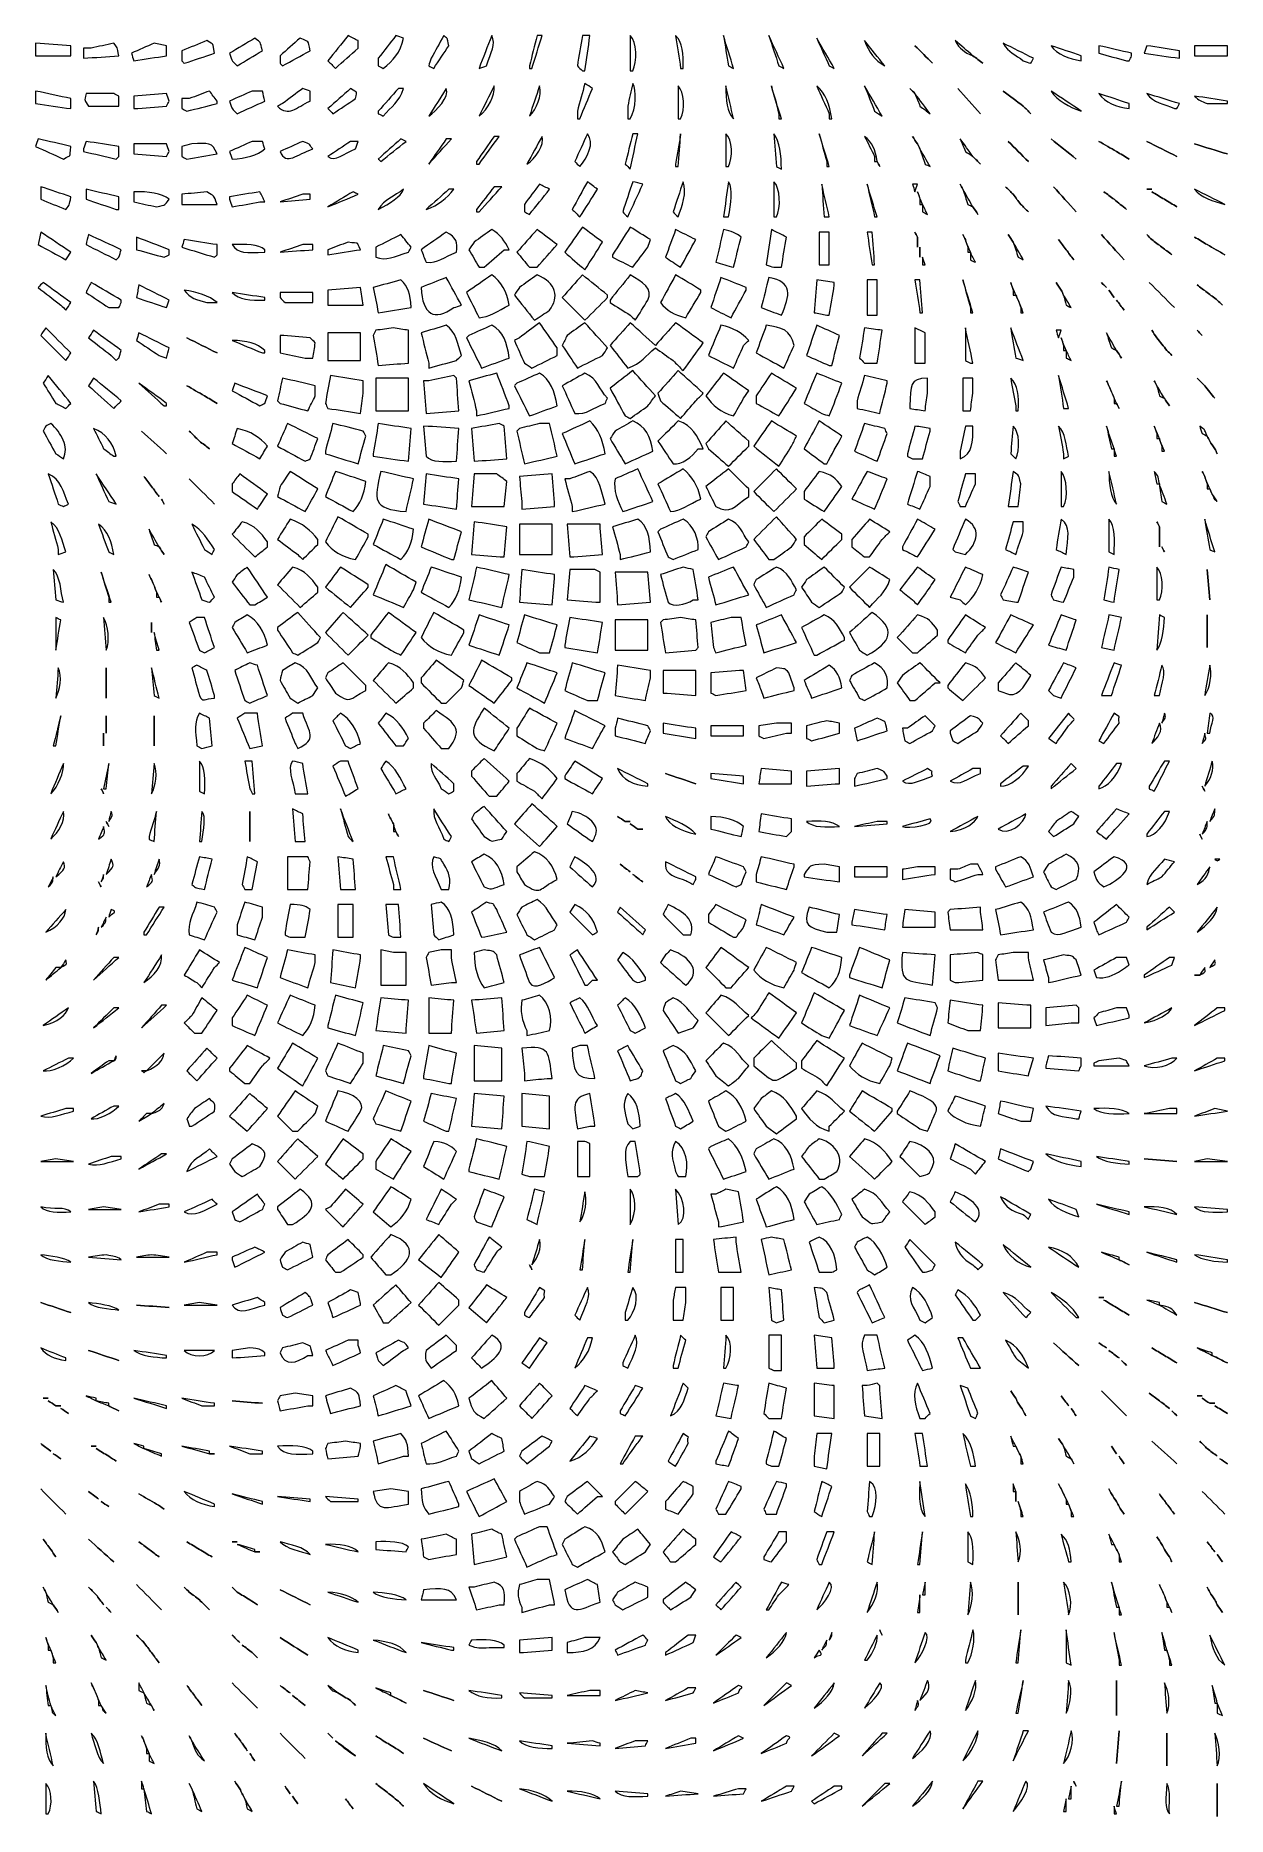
# Model space of a CAD drawing. Extents: x 69 to 542, y -750 to -43.
import ezdxf

# ---------------------------------------------------------------- set-up
doc = ezdxf.new("R2010")
doc.units = 0
doc.header["$MEASUREMENT"] = 0
doc.layers.add('Layer 1', color=7, linetype='Continuous', lineweight=0)

msp = doc.modelspace()

# ---------------------------------------------------------------- linework, layer by layer
at = {"layer": 'Layer 1', "color": 240, "lineweight": 18, "true_color": 0xed1c24}
for points, knots in [([(68.94, -46.33), (73.6, -46.67), (78.27, -47), (82.94, -47.33), (82.94, -48.67), (82.94, -50), (82.94, -51.33), (78.27, -51.33), (73.6, -51.33), (68.94, -51.33), (68.94, -49.67), (68.94, -48), (68.94, -46.33)], [0, 0, 0, 0, 1, 1, 1, 2, 2, 2, 3, 3, 3, 4, 4, 4, 4]), ([(68.94, -46.33), (73.6, -46.67), (78.27, -47), (82.94, -47.33), (82.94, -48.67), (82.94, -50), (82.94, -51.33), (78.27, -51.33), (73.6, -51.33), (68.94, -51.33), (68.94, -49.67), (68.94, -48), (68.94, -46.33)], [0, 0, 0, 0, 1, 1, 1, 2, 2, 2, 3, 3, 3, 4, 4, 4, 4]), ([(68.94, -46.33), (73.6, -46.67), (78.27, -47), (82.94, -47.33), (82.94, -48.67), (82.94, -50), (82.94, -51.33), (78.27, -51.33), (73.6, -51.33), (68.94, -51.33), (68.94, -49.67), (68.94, -48), (68.94, -46.33)], [0, 0, 0, 0, 1, 1, 1, 2, 2, 2, 3, 3, 3, 4, 4, 4, 4]), ([(99.94, -46.33), (101.54, -48.32), (101.23, -47.72), (101.94, -51.33), (97.27, -51.67), (92.6, -52), (87.94, -52.33), (87.94, -51), (87.94, -49.67), (87.94, -48.33), (88.94, -48.33), (89.94, -48.33), (90.94, -48.33), (93.94, -47.67), (96.94, -47), (99.94, -46.33)], [0, 0, 0, 0, 1, 1, 1, 2, 2, 2, 3, 3, 3, 4, 4, 4, 5, 5, 5, 5]), ([(99.94, -46.33), (101.54, -48.32), (101.23, -47.72), (101.94, -51.33), (97.27, -51.67), (92.6, -52), (87.94, -52.33), (87.94, -51), (87.94, -49.67), (87.94, -48.33), (88.94, -48.33), (89.94, -48.33), (90.94, -48.33), (93.94, -47.67), (96.94, -47), (99.94, -46.33)], [0, 0, 0, 0, 1, 1, 1, 2, 2, 2, 3, 3, 3, 4, 4, 4, 5, 5, 5, 5]), ([(99.94, -46.33), (101.54, -48.32), (101.23, -47.72), (101.94, -51.33), (97.27, -51.67), (92.6, -52), (87.94, -52.33), (87.94, -51), (87.94, -49.67), (87.94, -48.33), (88.94, -48.33), (89.94, -48.33), (90.94, -48.33), (93.94, -47.67), (96.94, -47), (99.94, -46.33)], [0, 0, 0, 0, 1, 1, 1, 2, 2, 2, 3, 3, 3, 4, 4, 4, 5, 5, 5, 5]), ([(115.94, -46.33), (117.6, -46.67), (119.27, -47), (120.94, -47.33), (120.94, -48.67), (120.94, -50), (120.94, -51.33), (116.6, -52), (112.27, -52.67), (107.94, -53.33), (107.6, -52.33), (107.27, -51.33), (106.94, -50.33), (109.94, -49), (112.94, -47.67), (115.94, -46.33)], [0, 0, 0, 0, 1, 1, 1, 2, 2, 2, 3, 3, 3, 4, 4, 4, 5, 5, 5, 5]), ([(115.94, -46.33), (117.6, -46.67), (119.27, -47), (120.94, -47.33), (120.94, -48.67), (120.94, -50), (120.94, -51.33), (116.6, -52), (112.27, -52.67), (107.94, -53.33), (107.6, -52.33), (107.27, -51.33), (106.94, -50.33), (109.94, -49), (112.94, -47.67), (115.94, -46.33)], [0, 0, 0, 0, 1, 1, 1, 2, 2, 2, 3, 3, 3, 4, 4, 4, 5, 5, 5, 5]), ([(115.94, -46.33), (117.6, -46.67), (119.27, -47), (120.94, -47.33), (120.94, -48.67), (120.94, -50), (120.94, -51.33), (116.6, -52), (112.27, -52.67), (107.94, -53.33), (107.6, -52.33), (107.27, -51.33), (106.94, -50.33), (109.94, -49), (112.94, -47.67), (115.94, -46.33)], [0, 0, 0, 0, 1, 1, 1, 2, 2, 2, 3, 3, 3, 4, 4, 4, 5, 5, 5, 5]), ([(136.94, -45.33), (140.08, -47.39), (139.01, -45.81), (139.94, -50.33), (135.94, -51.67), (131.94, -53), (127.94, -54.33), (127.6, -54), (127.27, -53.67), (126.94, -53.33), (126.94, -52), (126.94, -50.67), (126.94, -49.33), (130.27, -48), (133.6, -46.67), (136.94, -45.33)], [0, 0, 0, 0, 1, 1, 1, 2, 2, 2, 3, 3, 3, 4, 4, 4, 5, 5, 5, 5]), ([(136.94, -45.33), (140.08, -47.39), (139.01, -45.81), (139.94, -50.33), (135.94, -51.67), (131.94, -53), (127.94, -54.33), (127.6, -54), (127.27, -53.67), (126.94, -53.33), (126.94, -52), (126.94, -50.67), (126.94, -49.33), (130.27, -48), (133.6, -46.67), (136.94, -45.33)], [0, 0, 0, 0, 1, 1, 1, 2, 2, 2, 3, 3, 3, 4, 4, 4, 5, 5, 5, 5]), ([(136.94, -45.33), (140.08, -47.39), (139.01, -45.81), (139.94, -50.33), (135.94, -51.67), (131.94, -53), (127.94, -54.33), (127.6, -54), (127.27, -53.67), (126.94, -53.33), (126.94, -52), (126.94, -50.67), (126.94, -49.33), (130.27, -48), (133.6, -46.67), (136.94, -45.33)], [0, 0, 0, 0, 1, 1, 1, 2, 2, 2, 3, 3, 3, 4, 4, 4, 5, 5, 5, 5]), ([(155.94, -44.33), (158.59, -46.32), (157.9, -45.46), (158.94, -49.33), (155.6, -51.33), (152.27, -53.33), (148.94, -55.33), (146.72, -53.27), (147.05, -53.95), (145.94, -50.33), (149.27, -48.33), (152.6, -46.33), (155.94, -44.33)], [0, 0, 0, 0, 1, 1, 1, 2, 2, 2, 3, 3, 3, 4, 4, 4, 4]), ([(155.94, -44.33), (158.59, -46.32), (157.9, -45.46), (158.94, -49.33), (155.6, -51.33), (152.27, -53.33), (148.94, -55.33), (146.72, -53.27), (147.05, -53.95), (145.94, -50.33), (149.27, -48.33), (152.6, -46.33), (155.94, -44.33)], [0, 0, 0, 0, 1, 1, 1, 2, 2, 2, 3, 3, 3, 4, 4, 4, 4]), ([(155.94, -44.33), (158.59, -46.32), (157.9, -45.46), (158.94, -49.33), (155.6, -51.33), (152.27, -53.33), (148.94, -55.33), (146.72, -53.27), (147.05, -53.95), (145.94, -50.33), (149.27, -48.33), (152.6, -46.33), (155.94, -44.33)], [0, 0, 0, 0, 1, 1, 1, 2, 2, 2, 3, 3, 3, 4, 4, 4, 4]), ([(173.94, -44.33), (177.91, -46.05), (176.72, -44.88), (177.94, -49.33), (174.27, -51.33), (170.6, -53.33), (166.94, -55.33), (166.6, -55), (166.27, -54.67), (165.94, -54.33), (165.94, -53.33), (165.94, -52.33), (165.94, -51.33), (168.6, -49), (171.27, -46.67), (173.94, -44.33)], [0, 0, 0, 0, 1, 1, 1, 2, 2, 2, 3, 3, 3, 4, 4, 4, 5, 5, 5, 5]), ([(173.94, -44.33), (177.91, -46.05), (176.72, -44.88), (177.94, -49.33), (174.27, -51.33), (170.6, -53.33), (166.94, -55.33), (166.6, -55), (166.27, -54.67), (165.94, -54.33), (165.94, -53.33), (165.94, -52.33), (165.94, -51.33), (168.6, -49), (171.27, -46.67), (173.94, -44.33)], [0, 0, 0, 0, 1, 1, 1, 2, 2, 2, 3, 3, 3, 4, 4, 4, 5, 5, 5, 5]), ([(173.94, -44.33), (177.91, -46.05), (176.72, -44.88), (177.94, -49.33), (174.27, -51.33), (170.6, -53.33), (166.94, -55.33), (166.6, -55), (166.27, -54.67), (165.94, -54.33), (165.94, -53.33), (165.94, -52.33), (165.94, -51.33), (168.6, -49), (171.27, -46.67), (173.94, -44.33)], [0, 0, 0, 0, 1, 1, 1, 2, 2, 2, 3, 3, 3, 4, 4, 4, 5, 5, 5, 5]), ([(192.94, -43.33), (194.27, -44), (195.6, -44.67), (196.94, -45.33), (196.94, -46.33), (196.94, -47.33), (196.94, -48.33), (193.94, -51), (190.94, -53.67), (187.94, -56.33), (186.94, -55.33), (185.94, -54.33), (184.94, -53.33), (187.6, -50), (190.27, -46.67), (192.94, -43.33)], [0, 0, 0, 0, 1, 1, 1, 2, 2, 2, 3, 3, 3, 4, 4, 4, 5, 5, 5, 5]), ([(192.94, -43.33), (194.27, -44), (195.6, -44.67), (196.94, -45.33), (196.94, -46.33), (196.94, -47.33), (196.94, -48.33), (193.94, -51), (190.94, -53.67), (187.94, -56.33), (186.94, -55.33), (185.94, -54.33), (184.94, -53.33), (187.6, -50), (190.27, -46.67), (192.94, -43.33)], [0, 0, 0, 0, 1, 1, 1, 2, 2, 2, 3, 3, 3, 4, 4, 4, 5, 5, 5, 5]), ([(192.94, -43.33), (194.27, -44), (195.6, -44.67), (196.94, -45.33), (196.94, -46.33), (196.94, -47.33), (196.94, -48.33), (193.94, -51), (190.94, -53.67), (187.94, -56.33), (186.94, -55.33), (185.94, -54.33), (184.94, -53.33), (187.6, -50), (190.27, -46.67), (192.94, -43.33)], [0, 0, 0, 0, 1, 1, 1, 2, 2, 2, 3, 3, 3, 4, 4, 4, 5, 5, 5, 5]), ([(211.94, -43.33), (212.94, -43.67), (213.94, -44), (214.94, -44.33), (213.72, -50.09), (210.85, -53.36), (206.94, -56.33), (206.27, -56), (205.6, -55.67), (204.94, -55.33), (204.94, -54.33), (204.94, -53.33), (204.94, -52.33), (207.27, -49.33), (209.6, -46.33), (211.94, -43.33)], [0, 0, 0, 0, 1, 1, 1, 2, 2, 2, 3, 3, 3, 4, 4, 4, 5, 5, 5, 5]), ([(211.94, -43.33), (212.94, -43.67), (213.94, -44), (214.94, -44.33), (213.72, -50.09), (210.85, -53.36), (206.94, -56.33), (206.27, -56), (205.6, -55.67), (204.94, -55.33), (204.94, -54.33), (204.94, -53.33), (204.94, -52.33), (207.27, -49.33), (209.6, -46.33), (211.94, -43.33)], [0, 0, 0, 0, 1, 1, 1, 2, 2, 2, 3, 3, 3, 4, 4, 4, 5, 5, 5, 5]), ([(211.94, -43.33), (212.94, -43.67), (213.94, -44), (214.94, -44.33), (213.72, -50.09), (210.85, -53.36), (206.94, -56.33), (206.27, -56), (205.6, -55.67), (204.94, -55.33), (204.94, -54.33), (204.94, -53.33), (204.94, -52.33), (207.27, -49.33), (209.6, -46.33), (211.94, -43.33)], [0, 0, 0, 0, 1, 1, 1, 2, 2, 2, 3, 3, 3, 4, 4, 4, 5, 5, 5, 5]), ([(230.94, -43.33), (233, -45.3), (231.97, -43.71), (232.94, -47.33), (230.94, -50.33), (228.94, -53.33), (226.94, -56.33), (226.27, -56), (225.6, -55.67), (224.94, -55.33), (225.27, -54.33), (225.6, -53.33), (225.94, -52.33), (227.6, -49.33), (229.27, -46.33), (230.94, -43.33)], [0, 0, 0, 0, 1, 1, 1, 2, 2, 2, 3, 3, 3, 4, 4, 4, 5, 5, 5, 5]), ([(230.94, -43.33), (233, -45.3), (231.97, -43.71), (232.94, -47.33), (230.94, -50.33), (228.94, -53.33), (226.94, -56.33), (226.27, -56), (225.6, -55.67), (224.94, -55.33), (225.27, -54.33), (225.6, -53.33), (225.94, -52.33), (227.6, -49.33), (229.27, -46.33), (230.94, -43.33)], [0, 0, 0, 0, 1, 1, 1, 2, 2, 2, 3, 3, 3, 4, 4, 4, 5, 5, 5, 5]), ([(230.94, -43.33), (233, -45.3), (231.97, -43.71), (232.94, -47.33), (230.94, -50.33), (228.94, -53.33), (226.94, -56.33), (226.27, -56), (225.6, -55.67), (224.94, -55.33), (225.27, -54.33), (225.6, -53.33), (225.94, -52.33), (227.6, -49.33), (229.27, -46.33), (230.94, -43.33)], [0, 0, 0, 0, 1, 1, 1, 2, 2, 2, 3, 3, 3, 4, 4, 4, 5, 5, 5, 5]), ([(249.94, -43.33), (251.72, -46.81), (249.54, -49.91), (247.94, -55.33), (246.94, -55.67), (245.94, -56), (244.94, -56.33), (246.6, -52), (248.27, -47.67), (249.94, -43.33)], [0, 0, 0, 0, 1, 1, 1, 2, 2, 2, 3, 3, 3, 3]), ([(249.94, -43.33), (251.72, -46.81), (249.54, -49.91), (247.94, -55.33), (246.94, -55.67), (245.94, -56), (244.94, -56.33), (246.6, -52), (248.27, -47.67), (249.94, -43.33)], [0, 0, 0, 0, 1, 1, 1, 2, 2, 2, 3, 3, 3, 3]), ([(249.94, -43.33), (251.72, -46.81), (249.54, -49.91), (247.94, -55.33), (246.94, -55.67), (245.94, -56), (244.94, -56.33), (246.6, -52), (248.27, -47.67), (249.94, -43.33)], [0, 0, 0, 0, 1, 1, 1, 2, 2, 2, 3, 3, 3, 3]), ([(267.94, -43.33), (268.6, -43.33), (269.27, -43.33), (269.94, -43.33), (268.6, -47.67), (267.27, -52), (265.94, -56.33), (265.6, -56.33), (265.27, -56.33), (264.94, -56.33), (264.94, -56), (264.94, -55.67), (264.94, -55.33), (265.94, -51.33), (266.94, -47.33), (267.94, -43.33)], [0, 0, 0, 0, 1, 1, 1, 2, 2, 2, 3, 3, 3, 4, 4, 4, 5, 5, 5, 5]), ([(267.94, -43.33), (268.6, -43.33), (269.27, -43.33), (269.94, -43.33), (268.6, -47.67), (267.27, -52), (265.94, -56.33), (265.6, -56.33), (265.27, -56.33), (264.94, -56.33), (264.94, -56), (264.94, -55.67), (264.94, -55.33), (265.94, -51.33), (266.94, -47.33), (267.94, -43.33)], [0, 0, 0, 0, 1, 1, 1, 2, 2, 2, 3, 3, 3, 4, 4, 4, 5, 5, 5, 5]), ([(267.94, -43.33), (268.6, -43.33), (269.27, -43.33), (269.94, -43.33), (268.6, -47.67), (267.27, -52), (265.94, -56.33), (265.6, -56.33), (265.27, -56.33), (264.94, -56.33), (264.94, -56), (264.94, -55.67), (264.94, -55.33), (265.94, -51.33), (266.94, -47.33), (267.94, -43.33)], [0, 0, 0, 0, 1, 1, 1, 2, 2, 2, 3, 3, 3, 4, 4, 4, 5, 5, 5, 5]), ([(285.94, -43.33), (286.94, -43.33), (287.94, -43.33), (288.94, -43.33), (288.27, -48), (287.6, -52.67), (286.94, -57.33), (286.6, -57.33), (286.27, -57.33), (285.94, -57.33), (285.27, -56.67), (284.6, -56), (283.94, -55.33), (284.6, -51.33), (285.27, -47.33), (285.94, -43.33)], [0, 0, 0, 0, 1, 1, 1, 2, 2, 2, 3, 3, 3, 4, 4, 4, 5, 5, 5, 5]), ([(285.94, -43.33), (286.94, -43.33), (287.94, -43.33), (288.94, -43.33), (288.27, -48), (287.6, -52.67), (286.94, -57.33), (286.6, -57.33), (286.27, -57.33), (285.94, -57.33), (285.27, -56.67), (284.6, -56), (283.94, -55.33), (284.6, -51.33), (285.27, -47.33), (285.94, -43.33)], [0, 0, 0, 0, 1, 1, 1, 2, 2, 2, 3, 3, 3, 4, 4, 4, 5, 5, 5, 5]), ([(285.94, -43.33), (286.94, -43.33), (287.94, -43.33), (288.94, -43.33), (288.27, -48), (287.6, -52.67), (286.94, -57.33), (286.6, -57.33), (286.27, -57.33), (285.94, -57.33), (285.27, -56.67), (284.6, -56), (283.94, -55.33), (284.6, -51.33), (285.27, -47.33), (285.94, -43.33)], [0, 0, 0, 0, 1, 1, 1, 2, 2, 2, 3, 3, 3, 4, 4, 4, 5, 5, 5, 5]), ([(304.94, -43.33), (307.51, -45.72), (307.81, -53.7), (305.94, -57.33), (305.6, -57.33), (305.27, -57.33), (304.94, -57.33), (304.94, -52.67), (304.94, -48), (304.94, -43.33)], [0, 0, 0, 0, 1, 1, 1, 2, 2, 2, 3, 3, 3, 3]), ([(304.94, -43.33), (307.51, -45.72), (307.81, -53.7), (305.94, -57.33), (305.6, -57.33), (305.27, -57.33), (304.94, -57.33), (304.94, -52.67), (304.94, -48), (304.94, -43.33)], [0, 0, 0, 0, 1, 1, 1, 2, 2, 2, 3, 3, 3, 3]), ([(304.94, -43.33), (307.51, -45.72), (307.81, -53.7), (305.94, -57.33), (305.6, -57.33), (305.27, -57.33), (304.94, -57.33), (304.94, -52.67), (304.94, -48), (304.94, -43.33)], [0, 0, 0, 0, 1, 1, 1, 2, 2, 2, 3, 3, 3, 3]), ([(322.94, -43.33), (325.85, -46.02), (326.11, -50.52), (325.94, -56.33), (325.6, -56.33), (325.27, -56.33), (324.94, -56.33), (324.27, -52), (323.6, -47.67), (322.94, -43.33)], [0, 0, 0, 0, 1, 1, 1, 2, 2, 2, 3, 3, 3, 3]), ([(322.94, -43.33), (325.85, -46.02), (326.11, -50.52), (325.94, -56.33), (325.6, -56.33), (325.27, -56.33), (324.94, -56.33), (324.27, -52), (323.6, -47.67), (322.94, -43.33)], [0, 0, 0, 0, 1, 1, 1, 2, 2, 2, 3, 3, 3, 3]), ([(322.94, -43.33), (325.85, -46.02), (326.11, -50.52), (325.94, -56.33), (325.6, -56.33), (325.27, -56.33), (324.94, -56.33), (324.27, -52), (323.6, -47.67), (322.94, -43.33)], [0, 0, 0, 0, 1, 1, 1, 2, 2, 2, 3, 3, 3, 3]), ([(341.94, -43.33), (343.27, -47.67), (344.6, -52), (345.94, -56.33), (345.27, -56), (344.6, -55.67), (343.94, -55.33), (343.27, -51.33), (342.6, -47.33), (341.94, -43.33)], [0, 0, 0, 0, 1, 1, 1, 2, 2, 2, 3, 3, 3, 3]), ([(341.94, -43.33), (343.27, -47.67), (344.6, -52), (345.94, -56.33), (345.27, -56), (344.6, -55.67), (343.94, -55.33), (343.27, -51.33), (342.6, -47.33), (341.94, -43.33)], [0, 0, 0, 0, 1, 1, 1, 2, 2, 2, 3, 3, 3, 3]), ([(341.94, -43.33), (343.27, -47.67), (344.6, -52), (345.94, -56.33), (345.27, -56), (344.6, -55.67), (343.94, -55.33), (343.27, -51.33), (342.6, -47.33), (341.94, -43.33)], [0, 0, 0, 0, 1, 1, 1, 2, 2, 2, 3, 3, 3, 3]), ([(359.94, -43.33), (361.94, -47.67), (363.94, -52), (365.94, -56.33), (365.27, -56), (364.6, -55.67), (363.94, -55.33), (362.6, -51.33), (361.27, -47.33), (359.94, -43.33)], [0, 0, 0, 0, 1, 1, 1, 2, 2, 2, 3, 3, 3, 3]), ([(359.94, -43.33), (361.94, -47.67), (363.94, -52), (365.94, -56.33), (365.27, -56), (364.6, -55.67), (363.94, -55.33), (362.6, -51.33), (361.27, -47.33), (359.94, -43.33)], [0, 0, 0, 0, 1, 1, 1, 2, 2, 2, 3, 3, 3, 3]), ([(359.94, -43.33), (361.94, -47.67), (363.94, -52), (365.94, -56.33), (365.27, -56), (364.6, -55.67), (363.94, -55.33), (362.6, -51.33), (361.27, -47.33), (359.94, -43.33)], [0, 0, 0, 0, 1, 1, 1, 2, 2, 2, 3, 3, 3, 3]), ([(378.94, -44.33), (381.27, -48.33), (383.6, -52.33), (385.94, -56.33), (385.27, -56), (384.6, -55.67), (383.94, -55.33), (382.27, -51.67), (380.6, -48), (378.94, -44.33)], [0, 0, 0, 0, 1, 1, 1, 2, 2, 2, 3, 3, 3, 3]), ([(378.94, -44.33), (381.27, -48.33), (383.6, -52.33), (385.94, -56.33), (385.27, -56), (384.6, -55.67), (383.94, -55.33), (382.27, -51.67), (380.6, -48), (378.94, -44.33)], [0, 0, 0, 0, 1, 1, 1, 2, 2, 2, 3, 3, 3, 3]), ([(378.94, -44.33), (381.27, -48.33), (383.6, -52.33), (385.94, -56.33), (385.27, -56), (384.6, -55.67), (383.94, -55.33), (382.27, -51.67), (380.6, -48), (378.94, -44.33)], [0, 0, 0, 0, 1, 1, 1, 2, 2, 2, 3, 3, 3, 3]), ([(397.94, -45.33), (400.6, -48.67), (403.27, -52), (405.94, -55.33), (401.89, -53.19), (399.67, -49.75), (397.94, -45.33)], [0, 0, 0, 0, 1, 1, 1, 2, 2, 2, 2]), ([(397.94, -45.33), (400.6, -48.67), (403.27, -52), (405.94, -55.33), (401.89, -53.19), (399.67, -49.75), (397.94, -45.33)], [0, 0, 0, 0, 1, 1, 1, 2, 2, 2, 2]), ([(397.94, -45.33), (400.6, -48.67), (403.27, -52), (405.94, -55.33), (401.89, -53.19), (399.67, -49.75), (397.94, -45.33)], [0, 0, 0, 0, 1, 1, 1, 2, 2, 2, 2]), ([(417.94, -47.33), (420.27, -49.67), (422.6, -52), (424.94, -54.33), (422.6, -52), (420.27, -49.67), (417.94, -47.33)], [0, 0, 0, 0, 1, 1, 1, 2, 2, 2, 2]), ([(417.94, -47.33), (420.27, -49.67), (422.6, -52), (424.94, -54.33), (422.6, -52), (420.27, -49.67), (417.94, -47.33)], [0, 0, 0, 0, 1, 1, 1, 2, 2, 2, 2]), ([(417.94, -47.33), (420.27, -49.67), (422.6, -52), (424.94, -54.33), (422.6, -52), (420.27, -49.67), (417.94, -47.33)], [0, 0, 0, 0, 1, 1, 1, 2, 2, 2, 2]), ([(433.94, -45.33), (436.27, -47.33), (438.6, -49.33), (440.94, -51.33), (437.3, -49.84), (435.75, -48.69), (433.94, -45.33)], [0, 0, 0, 0, 1, 1, 1, 2, 2, 2, 2]), ([(433.94, -45.33), (436.27, -47.33), (438.6, -49.33), (440.94, -51.33), (437.3, -49.84), (435.75, -48.69), (433.94, -45.33)], [0, 0, 0, 0, 1, 1, 1, 2, 2, 2, 2]), ([(433.94, -45.33), (436.27, -47.33), (438.6, -49.33), (440.94, -51.33), (437.3, -49.84), (435.75, -48.69), (433.94, -45.33)], [0, 0, 0, 0, 1, 1, 1, 2, 2, 2, 2]), ([(452.94, -46.33), (456.94, -48.33), (460.94, -50.33), (464.94, -52.33), (464.6, -53), (464.27, -53.67), (463.94, -54.33), (462.94, -54), (461.94, -53.67), (460.94, -53.33), (457.77, -50.85), (455.04, -50.06), (452.94, -46.33)], [0, 0, 0, 0, 1, 1, 1, 2, 2, 2, 3, 3, 3, 4, 4, 4, 4]), ([(452.94, -46.33), (456.94, -48.33), (460.94, -50.33), (464.94, -52.33), (464.6, -53), (464.27, -53.67), (463.94, -54.33), (462.94, -54), (461.94, -53.67), (460.94, -53.33), (457.77, -50.85), (455.04, -50.06), (452.94, -46.33)], [0, 0, 0, 0, 1, 1, 1, 2, 2, 2, 3, 3, 3, 4, 4, 4, 4]), ([(452.94, -46.33), (456.94, -48.33), (460.94, -50.33), (464.94, -52.33), (464.6, -53), (464.27, -53.67), (463.94, -54.33), (462.94, -54), (461.94, -53.67), (460.94, -53.33), (457.77, -50.85), (455.04, -50.06), (452.94, -46.33)], [0, 0, 0, 0, 1, 1, 1, 2, 2, 2, 3, 3, 3, 4, 4, 4, 4]), ([(471.94, -47.33), (475.94, -48.67), (479.94, -50), (483.94, -51.33), (483.94, -52), (483.94, -52.67), (483.94, -53.33), (479.02, -52.53), (474.38, -50.72), (471.94, -47.33)], [0, 0, 0, 0, 1, 1, 1, 2, 2, 2, 3, 3, 3, 3]), ([(471.94, -47.33), (475.94, -48.67), (479.94, -50), (483.94, -51.33), (483.94, -52), (483.94, -52.67), (483.94, -53.33), (479.02, -52.53), (474.38, -50.72), (471.94, -47.33)], [0, 0, 0, 0, 1, 1, 1, 2, 2, 2, 3, 3, 3, 3]), ([(471.94, -47.33), (475.94, -48.67), (479.94, -50), (483.94, -51.33), (483.94, -52), (483.94, -52.67), (483.94, -53.33), (479.02, -52.53), (474.38, -50.72), (471.94, -47.33)], [0, 0, 0, 0, 1, 1, 1, 2, 2, 2, 3, 3, 3, 3]), ([(490.94, -47.33), (495.27, -48.33), (499.6, -49.33), (503.94, -50.33), (503.94, -50.67), (503.94, -51), (503.94, -51.33), (503.6, -52), (503.27, -52.67), (502.94, -53.33), (502.6, -53.33), (502.27, -53.33), (501.94, -53.33), (498.27, -52.33), (494.6, -51.33), (490.94, -50.33), (490.94, -49.33), (490.94, -48.33), (490.94, -47.33)], [0, 0, 0, 0, 1, 1, 1, 2, 2, 2, 3, 3, 3, 4, 4, 4, 5, 5, 5, 6, 6, 6, 6]), ([(490.94, -47.33), (495.27, -48.33), (499.6, -49.33), (503.94, -50.33), (503.94, -50.67), (503.94, -51), (503.94, -51.33), (503.6, -52), (503.27, -52.67), (502.94, -53.33), (502.6, -53.33), (502.27, -53.33), (501.94, -53.33), (498.27, -52.33), (494.6, -51.33), (490.94, -50.33), (490.94, -49.33), (490.94, -48.33), (490.94, -47.33)], [0, 0, 0, 0, 1, 1, 1, 2, 2, 2, 3, 3, 3, 4, 4, 4, 5, 5, 5, 6, 6, 6, 6]), ([(490.94, -47.33), (495.27, -48.33), (499.6, -49.33), (503.94, -50.33), (503.94, -50.67), (503.94, -51), (503.94, -51.33), (503.6, -52), (503.27, -52.67), (502.94, -53.33), (502.6, -53.33), (502.27, -53.33), (501.94, -53.33), (498.27, -52.33), (494.6, -51.33), (490.94, -50.33), (490.94, -49.33), (490.94, -48.33), (490.94, -47.33)], [0, 0, 0, 0, 1, 1, 1, 2, 2, 2, 3, 3, 3, 4, 4, 4, 5, 5, 5, 6, 6, 6, 6]), ([(509.94, -47.33), (514.27, -48), (518.6, -48.67), (522.94, -49.33), (522.94, -50.33), (522.94, -51.33), (522.94, -52.33), (518.27, -51.67), (513.6, -51), (508.94, -50.33), (509.27, -49.33), (509.6, -48.33), (509.94, -47.33)], [0, 0, 0, 0, 1, 1, 1, 2, 2, 2, 3, 3, 3, 4, 4, 4, 4]), ([(509.94, -47.33), (514.27, -48), (518.6, -48.67), (522.94, -49.33), (522.94, -50.33), (522.94, -51.33), (522.94, -52.33), (518.27, -51.67), (513.6, -51), (508.94, -50.33), (509.27, -49.33), (509.6, -48.33), (509.94, -47.33)], [0, 0, 0, 0, 1, 1, 1, 2, 2, 2, 3, 3, 3, 4, 4, 4, 4]), ([(509.94, -47.33), (514.27, -48), (518.6, -48.67), (522.94, -49.33), (522.94, -50.33), (522.94, -51.33), (522.94, -52.33), (518.27, -51.67), (513.6, -51), (508.94, -50.33), (509.27, -49.33), (509.6, -48.33), (509.94, -47.33)], [0, 0, 0, 0, 1, 1, 1, 2, 2, 2, 3, 3, 3, 4, 4, 4, 4]), ([(528.94, -47.33), (533.27, -47.33), (537.6, -47.33), (541.94, -47.33), (541.94, -48.67), (541.94, -50), (541.94, -51.33), (537.6, -51.33), (533.27, -51.33), (528.94, -51.33), (528.94, -50), (528.94, -48.67), (528.94, -47.33)], [0, 0, 0, 0, 1, 1, 1, 2, 2, 2, 3, 3, 3, 4, 4, 4, 4]), ([(528.94, -47.33), (533.27, -47.33), (537.6, -47.33), (541.94, -47.33), (541.94, -48.67), (541.94, -50), (541.94, -51.33), (537.6, -51.33), (533.27, -51.33), (528.94, -51.33), (528.94, -50), (528.94, -48.67), (528.94, -47.33)], [0, 0, 0, 0, 1, 1, 1, 2, 2, 2, 3, 3, 3, 4, 4, 4, 4]), ([(528.94, -47.33), (533.27, -47.33), (537.6, -47.33), (541.94, -47.33), (541.94, -48.67), (541.94, -50), (541.94, -51.33), (537.6, -51.33), (533.27, -51.33), (528.94, -51.33), (528.94, -50), (528.94, -48.67), (528.94, -47.33)], [0, 0, 0, 0, 1, 1, 1, 2, 2, 2, 3, 3, 3, 4, 4, 4, 4]), ([(440.94, -51.33), (442.27, -52.33), (443.6, -53.33), (444.94, -54.33), (443.6, -53.33), (442.27, -52.33), (440.94, -51.33)], [0, 0, 0, 0, 1, 1, 1, 2, 2, 2, 2]), ([(440.94, -51.33), (442.27, -52.33), (443.6, -53.33), (444.94, -54.33), (443.6, -53.33), (442.27, -52.33), (440.94, -51.33)], [0, 0, 0, 0, 1, 1, 1, 2, 2, 2, 2]), ([(440.94, -51.33), (442.27, -52.33), (443.6, -53.33), (444.94, -54.33), (443.6, -53.33), (442.27, -52.33), (440.94, -51.33)], [0, 0, 0, 0, 1, 1, 1, 2, 2, 2, 2]), ([(250.94, -63.33), (251.28, -67.09), (248.52, -72.48), (244.94, -75.33), (246.94, -71.33), (248.94, -67.33), (250.94, -63.33)], [0, 0, 0, 0, 1, 1, 1, 2, 2, 2, 2]), ([(250.94, -63.33), (251.28, -67.09), (248.52, -72.48), (244.94, -75.33), (246.94, -71.33), (248.94, -67.33), (250.94, -63.33)], [0, 0, 0, 0, 1, 1, 1, 2, 2, 2, 2]), ([(250.94, -63.33), (251.28, -67.09), (248.52, -72.48), (244.94, -75.33), (246.94, -71.33), (248.94, -67.33), (250.94, -63.33)], [0, 0, 0, 0, 1, 1, 1, 2, 2, 2, 2]), ([(268.94, -63.33), (269.97, -67.08), (267.78, -72.48), (264.94, -75.33), (266.27, -71.33), (267.6, -67.33), (268.94, -63.33)], [0, 0, 0, 0, 1, 1, 1, 2, 2, 2, 2]), ([(268.94, -63.33), (269.97, -67.08), (267.78, -72.48), (264.94, -75.33), (266.27, -71.33), (267.6, -67.33), (268.94, -63.33)], [0, 0, 0, 0, 1, 1, 1, 2, 2, 2, 2]), ([(268.94, -63.33), (269.97, -67.08), (267.78, -72.48), (264.94, -75.33), (266.27, -71.33), (267.6, -67.33), (268.94, -63.33)], [0, 0, 0, 0, 1, 1, 1, 2, 2, 2, 2]), ([(286.94, -62.33), (287.94, -63), (288.94, -63.67), (289.94, -64.33), (288.27, -68.33), (286.6, -72.33), (284.94, -76.33), (284.6, -76.33), (284.27, -76.33), (283.94, -76.33), (283.94, -75.33), (283.94, -74.33), (283.94, -73.33), (284.94, -69.67), (285.94, -66), (286.94, -62.33)], [0, 0, 0, 0, 1, 1, 1, 2, 2, 2, 3, 3, 3, 4, 4, 4, 5, 5, 5, 5]), ([(286.94, -62.33), (287.94, -63), (288.94, -63.67), (289.94, -64.33), (288.27, -68.33), (286.6, -72.33), (284.94, -76.33), (284.6, -76.33), (284.27, -76.33), (283.94, -76.33), (283.94, -75.33), (283.94, -74.33), (283.94, -73.33), (284.94, -69.67), (285.94, -66), (286.94, -62.33)], [0, 0, 0, 0, 1, 1, 1, 2, 2, 2, 3, 3, 3, 4, 4, 4, 5, 5, 5, 5]), ([(286.94, -62.33), (287.94, -63), (288.94, -63.67), (289.94, -64.33), (288.27, -68.33), (286.6, -72.33), (284.94, -76.33), (284.6, -76.33), (284.27, -76.33), (283.94, -76.33), (283.94, -75.33), (283.94, -74.33), (283.94, -73.33), (284.94, -69.67), (285.94, -66), (286.94, -62.33)], [0, 0, 0, 0, 1, 1, 1, 2, 2, 2, 3, 3, 3, 4, 4, 4, 5, 5, 5, 5]), ([(305.94, -62.33), (307.5, -64.89), (307.36, -72.26), (304.94, -76.33), (304.6, -76.33), (304.27, -76.33), (303.94, -76.33), (303.94, -74.67), (303.94, -73), (303.94, -71.33), (304.6, -68.33), (305.27, -65.33), (305.94, -62.33)], [0, 0, 0, 0, 1, 1, 1, 2, 2, 2, 3, 3, 3, 4, 4, 4, 4]), ([(305.94, -62.33), (307.5, -64.89), (307.36, -72.26), (304.94, -76.33), (304.6, -76.33), (304.27, -76.33), (303.94, -76.33), (303.94, -74.67), (303.94, -73), (303.94, -71.33), (304.6, -68.33), (305.27, -65.33), (305.94, -62.33)], [0, 0, 0, 0, 1, 1, 1, 2, 2, 2, 3, 3, 3, 4, 4, 4, 4]), ([(305.94, -62.33), (307.5, -64.89), (307.36, -72.26), (304.94, -76.33), (304.6, -76.33), (304.27, -76.33), (303.94, -76.33), (303.94, -74.67), (303.94, -73), (303.94, -71.33), (304.6, -68.33), (305.27, -65.33), (305.94, -62.33)], [0, 0, 0, 0, 1, 1, 1, 2, 2, 2, 3, 3, 3, 4, 4, 4, 4]), ([(323.94, -63.33), (326.46, -65.66), (326.76, -72.78), (324.94, -76.33), (324.6, -76.33), (324.27, -76.33), (323.94, -76.33), (323.94, -72), (323.94, -67.67), (323.94, -63.33)], [0, 0, 0, 0, 1, 1, 1, 2, 2, 2, 3, 3, 3, 3]), ([(323.94, -63.33), (326.46, -65.66), (326.76, -72.78), (324.94, -76.33), (324.6, -76.33), (324.27, -76.33), (323.94, -76.33), (323.94, -72), (323.94, -67.67), (323.94, -63.33)], [0, 0, 0, 0, 1, 1, 1, 2, 2, 2, 3, 3, 3, 3]), ([(323.94, -63.33), (326.46, -65.66), (326.76, -72.78), (324.94, -76.33), (324.6, -76.33), (324.27, -76.33), (323.94, -76.33), (323.94, -72), (323.94, -67.67), (323.94, -63.33)], [0, 0, 0, 0, 1, 1, 1, 2, 2, 2, 3, 3, 3, 3]), ([(342.94, -63.33), (343.94, -67.67), (344.94, -72), (345.94, -76.33), (343.18, -73.7), (342.82, -68.83), (342.94, -63.33)], [0, 0, 0, 0, 1, 1, 1, 2, 2, 2, 2]), ([(342.94, -63.33), (343.94, -67.67), (344.94, -72), (345.94, -76.33), (343.18, -73.7), (342.82, -68.83), (342.94, -63.33)], [0, 0, 0, 0, 1, 1, 1, 2, 2, 2, 2]), ([(342.94, -63.33), (343.94, -67.67), (344.94, -72), (345.94, -76.33), (343.18, -73.7), (342.82, -68.83), (342.94, -63.33)], [0, 0, 0, 0, 1, 1, 1, 2, 2, 2, 2]), ([(360.94, -63.33), (362.27, -67.67), (363.6, -72), (364.94, -76.33), (364.6, -76.33), (364.27, -76.33), (363.94, -76.33), (363.94, -75.67), (363.94, -75), (363.94, -74.33), (362.94, -70.67), (361.94, -67), (360.94, -63.33)], [0, 0, 0, 0, 1, 1, 1, 2, 2, 2, 3, 3, 3, 4, 4, 4, 4]), ([(360.94, -63.33), (362.27, -67.67), (363.6, -72), (364.94, -76.33), (364.6, -76.33), (364.27, -76.33), (363.94, -76.33), (363.94, -75.67), (363.94, -75), (363.94, -74.33), (362.94, -70.67), (361.94, -67), (360.94, -63.33)], [0, 0, 0, 0, 1, 1, 1, 2, 2, 2, 3, 3, 3, 4, 4, 4, 4]), ([(360.94, -63.33), (362.27, -67.67), (363.6, -72), (364.94, -76.33), (364.6, -76.33), (364.27, -76.33), (363.94, -76.33), (363.94, -75.67), (363.94, -75), (363.94, -74.33), (362.94, -70.67), (361.94, -67), (360.94, -63.33)], [0, 0, 0, 0, 1, 1, 1, 2, 2, 2, 3, 3, 3, 4, 4, 4, 4]), ([(378.94, -63.33), (382.58, -65.99), (384.11, -70.94), (384.94, -76.33), (384.6, -76.33), (384.27, -76.33), (383.94, -76.33), (383.94, -75.67), (383.94, -75), (383.94, -74.33), (382.27, -70.67), (380.6, -67), (378.94, -63.33)], [0, 0, 0, 0, 1, 1, 1, 2, 2, 2, 3, 3, 3, 4, 4, 4, 4]), ([(378.94, -63.33), (382.58, -65.99), (384.11, -70.94), (384.94, -76.33), (384.6, -76.33), (384.27, -76.33), (383.94, -76.33), (383.94, -75.67), (383.94, -75), (383.94, -74.33), (382.27, -70.67), (380.6, -67), (378.94, -63.33)], [0, 0, 0, 0, 1, 1, 1, 2, 2, 2, 3, 3, 3, 4, 4, 4, 4]), ([(378.94, -63.33), (382.58, -65.99), (384.11, -70.94), (384.94, -76.33), (384.6, -76.33), (384.27, -76.33), (383.94, -76.33), (383.94, -75.67), (383.94, -75), (383.94, -74.33), (382.27, -70.67), (380.6, -67), (378.94, -63.33)], [0, 0, 0, 0, 1, 1, 1, 2, 2, 2, 3, 3, 3, 4, 4, 4, 4]), ([(397.94, -63.33), (400.27, -67.33), (402.6, -71.33), (404.94, -75.33), (403.94, -74.67), (402.94, -74), (401.94, -73.33), (400.6, -70), (399.27, -66.67), (397.94, -63.33)], [0, 0, 0, 0, 1, 1, 1, 2, 2, 2, 3, 3, 3, 3]), ([(397.94, -63.33), (400.27, -67.33), (402.6, -71.33), (404.94, -75.33), (403.94, -74.67), (402.94, -74), (401.94, -73.33), (400.6, -70), (399.27, -66.67), (397.94, -63.33)], [0, 0, 0, 0, 1, 1, 1, 2, 2, 2, 3, 3, 3, 3]), ([(397.94, -63.33), (400.27, -67.33), (402.6, -71.33), (404.94, -75.33), (403.94, -74.67), (402.94, -74), (401.94, -73.33), (400.6, -70), (399.27, -66.67), (397.94, -63.33)], [0, 0, 0, 0, 1, 1, 1, 2, 2, 2, 3, 3, 3, 3]), ([(68.94, -65.33), (73.6, -66.33), (78.27, -67.33), (82.94, -68.33), (82.94, -69.67), (82.94, -71), (82.94, -72.33), (78.27, -71.67), (73.6, -71), (68.94, -70.33), (68.94, -68.67), (68.94, -67), (68.94, -65.33)], [0, 0, 0, 0, 1, 1, 1, 2, 2, 2, 3, 3, 3, 4, 4, 4, 4]), ([(68.94, -65.33), (73.6, -66.33), (78.27, -67.33), (82.94, -68.33), (82.94, -69.67), (82.94, -71), (82.94, -72.33), (78.27, -71.67), (73.6, -71), (68.94, -70.33), (68.94, -68.67), (68.94, -67), (68.94, -65.33)], [0, 0, 0, 0, 1, 1, 1, 2, 2, 2, 3, 3, 3, 4, 4, 4, 4]), ([(68.94, -65.33), (73.6, -66.33), (78.27, -67.33), (82.94, -68.33), (82.94, -69.67), (82.94, -71), (82.94, -72.33), (78.27, -71.67), (73.6, -71), (68.94, -70.33), (68.94, -68.67), (68.94, -67), (68.94, -65.33)], [0, 0, 0, 0, 1, 1, 1, 2, 2, 2, 3, 3, 3, 4, 4, 4, 4]), ([(88.94, -66.33), (92.6, -66.33), (96.27, -66.33), (99.94, -66.33), (100.6, -66.67), (101.27, -67), (101.94, -67.33), (101.94, -68.67), (101.94, -70), (101.94, -71.33), (97.94, -71.33), (93.94, -71.33), (89.94, -71.33), (88.15, -68.73), (88.34, -69.72), (88.94, -66.33)], [0, 0, 0, 0, 1, 1, 1, 2, 2, 2, 3, 3, 3, 4, 4, 4, 5, 5, 5, 5]), ([(88.94, -66.33), (92.6, -66.33), (96.27, -66.33), (99.94, -66.33), (100.6, -66.67), (101.27, -67), (101.94, -67.33), (101.94, -68.67), (101.94, -70), (101.94, -71.33), (97.94, -71.33), (93.94, -71.33), (89.94, -71.33), (88.15, -68.73), (88.34, -69.72), (88.94, -66.33)], [0, 0, 0, 0, 1, 1, 1, 2, 2, 2, 3, 3, 3, 4, 4, 4, 5, 5, 5, 5]), ([(88.94, -66.33), (92.6, -66.33), (96.27, -66.33), (99.94, -66.33), (100.6, -66.67), (101.27, -67), (101.94, -67.33), (101.94, -68.67), (101.94, -70), (101.94, -71.33), (97.94, -71.33), (93.94, -71.33), (89.94, -71.33), (88.15, -68.73), (88.34, -69.72), (88.94, -66.33)], [0, 0, 0, 0, 1, 1, 1, 2, 2, 2, 3, 3, 3, 4, 4, 4, 5, 5, 5, 5]), ([(107.94, -72.33), (107.94, -70.67), (107.94, -69), (107.94, -67.33), (112.27, -67), (116.6, -66.67), (120.94, -66.33), (121.27, -67.33), (121.6, -68.33), (121.94, -69.33), (121.6, -70), (121.27, -70.67), (120.94, -71.33), (116.6, -71.67), (112.27, -72), (107.94, -72.33)], [0, 0, 0, 0, 1, 1, 1, 2, 2, 2, 3, 3, 3, 4, 4, 4, 5, 5, 5, 5]), ([(107.94, -72.33), (107.94, -70.67), (107.94, -69), (107.94, -67.33), (112.27, -67), (116.6, -66.67), (120.94, -66.33), (121.27, -67.33), (121.6, -68.33), (121.94, -69.33), (121.6, -70), (121.27, -70.67), (120.94, -71.33), (116.6, -71.67), (112.27, -72), (107.94, -72.33)], [0, 0, 0, 0, 1, 1, 1, 2, 2, 2, 3, 3, 3, 4, 4, 4, 5, 5, 5, 5]), ([(107.94, -72.33), (107.94, -70.67), (107.94, -69), (107.94, -67.33), (112.27, -67), (116.6, -66.67), (120.94, -66.33), (121.27, -67.33), (121.6, -68.33), (121.94, -69.33), (121.6, -70), (121.27, -70.67), (120.94, -71.33), (116.6, -71.67), (112.27, -72), (107.94, -72.33)], [0, 0, 0, 0, 1, 1, 1, 2, 2, 2, 3, 3, 3, 4, 4, 4, 5, 5, 5, 5]), ([(137.94, -65.33), (138.94, -66.67), (139.94, -68), (140.94, -69.33), (140.94, -69.67), (140.94, -70), (140.94, -70.33), (136.94, -71.33), (132.94, -72.33), (128.94, -73.33), (128.27, -73), (127.6, -72.67), (126.94, -72.33), (126.94, -71), (126.94, -69.67), (126.94, -68.33), (127.94, -68.33), (128.94, -68.33), (129.94, -68.33), (132.6, -67.33), (135.27, -66.33), (137.94, -65.33)], [0, 0, 0, 0, 1, 1, 1, 2, 2, 2, 3, 3, 3, 4, 4, 4, 5, 5, 5, 6, 6, 6, 7, 7, 7, 7]), ([(137.94, -65.33), (138.94, -66.67), (139.94, -68), (140.94, -69.33), (140.94, -69.67), (140.94, -70), (140.94, -70.33), (136.94, -71.33), (132.94, -72.33), (128.94, -73.33), (128.27, -73), (127.6, -72.67), (126.94, -72.33), (126.94, -71), (126.94, -69.67), (126.94, -68.33), (127.94, -68.33), (128.94, -68.33), (129.94, -68.33), (132.6, -67.33), (135.27, -66.33), (137.94, -65.33)], [0, 0, 0, 0, 1, 1, 1, 2, 2, 2, 3, 3, 3, 4, 4, 4, 5, 5, 5, 6, 6, 6, 7, 7, 7, 7]), ([(137.94, -65.33), (138.94, -66.67), (139.94, -68), (140.94, -69.33), (140.94, -69.67), (140.94, -70), (140.94, -70.33), (136.94, -71.33), (132.94, -72.33), (128.94, -73.33), (128.27, -73), (127.6, -72.67), (126.94, -72.33), (126.94, -71), (126.94, -69.67), (126.94, -68.33), (127.94, -68.33), (128.94, -68.33), (129.94, -68.33), (132.6, -67.33), (135.27, -66.33), (137.94, -65.33)], [0, 0, 0, 0, 1, 1, 1, 2, 2, 2, 3, 3, 3, 4, 4, 4, 5, 5, 5, 6, 6, 6, 7, 7, 7, 7]), ([(154.94, -65.33), (156.27, -65.33), (157.6, -65.33), (158.94, -65.33), (159.27, -66.67), (159.6, -68), (159.94, -69.33), (156.27, -71), (152.6, -72.67), (148.94, -74.33), (146.72, -72.27), (147.05, -72.95), (145.94, -69.33), (148.94, -68), (151.94, -66.67), (154.94, -65.33)], [0, 0, 0, 0, 1, 1, 1, 2, 2, 2, 3, 3, 3, 4, 4, 4, 5, 5, 5, 5]), ([(154.94, -65.33), (156.27, -65.33), (157.6, -65.33), (158.94, -65.33), (159.27, -66.67), (159.6, -68), (159.94, -69.33), (156.27, -71), (152.6, -72.67), (148.94, -74.33), (146.72, -72.27), (147.05, -72.95), (145.94, -69.33), (148.94, -68), (151.94, -66.67), (154.94, -65.33)], [0, 0, 0, 0, 1, 1, 1, 2, 2, 2, 3, 3, 3, 4, 4, 4, 5, 5, 5, 5]), ([(154.94, -65.33), (156.27, -65.33), (157.6, -65.33), (158.94, -65.33), (159.27, -66.67), (159.6, -68), (159.94, -69.33), (156.27, -71), (152.6, -72.67), (148.94, -74.33), (146.72, -72.27), (147.05, -72.95), (145.94, -69.33), (148.94, -68), (151.94, -66.67), (154.94, -65.33)], [0, 0, 0, 0, 1, 1, 1, 2, 2, 2, 3, 3, 3, 4, 4, 4, 5, 5, 5, 5]), ([(174.94, -64.33), (175.94, -64.67), (176.94, -65), (177.94, -65.33), (177.94, -66.67), (177.94, -68), (177.94, -69.33), (172.24, -71.76), (169.45, -75.82), (164.94, -71.33), (165.6, -71), (166.27, -70.67), (166.94, -70.33), (169.6, -68.33), (172.27, -66.33), (174.94, -64.33)], [0, 0, 0, 0, 1, 1, 1, 2, 2, 2, 3, 3, 3, 4, 4, 4, 5, 5, 5, 5]), ([(174.94, -64.33), (175.94, -64.67), (176.94, -65), (177.94, -65.33), (177.94, -66.67), (177.94, -68), (177.94, -69.33), (172.24, -71.76), (169.45, -75.82), (164.94, -71.33), (165.6, -71), (166.27, -70.67), (166.94, -70.33), (169.6, -68.33), (172.27, -66.33), (174.94, -64.33)], [0, 0, 0, 0, 1, 1, 1, 2, 2, 2, 3, 3, 3, 4, 4, 4, 5, 5, 5, 5]), ([(174.94, -64.33), (175.94, -64.67), (176.94, -65), (177.94, -65.33), (177.94, -66.67), (177.94, -68), (177.94, -69.33), (172.24, -71.76), (169.45, -75.82), (164.94, -71.33), (165.6, -71), (166.27, -70.67), (166.94, -70.33), (169.6, -68.33), (172.27, -66.33), (174.94, -64.33)], [0, 0, 0, 0, 1, 1, 1, 2, 2, 2, 3, 3, 3, 4, 4, 4, 5, 5, 5, 5]), ([(193.94, -64.33), (197.04, -66.69), (196.39, -64.59), (195.94, -68.33), (192.94, -70.33), (189.94, -72.33), (186.94, -74.33), (186.27, -73.67), (185.6, -73), (184.94, -72.33), (187.94, -69.67), (190.94, -67), (193.94, -64.33)], [0, 0, 0, 0, 1, 1, 1, 2, 2, 2, 3, 3, 3, 4, 4, 4, 4]), ([(193.94, -64.33), (197.04, -66.69), (196.39, -64.59), (195.94, -68.33), (192.94, -70.33), (189.94, -72.33), (186.94, -74.33), (186.27, -73.67), (185.6, -73), (184.94, -72.33), (187.94, -69.67), (190.94, -67), (193.94, -64.33)], [0, 0, 0, 0, 1, 1, 1, 2, 2, 2, 3, 3, 3, 4, 4, 4, 4]), ([(193.94, -64.33), (197.04, -66.69), (196.39, -64.59), (195.94, -68.33), (192.94, -70.33), (189.94, -72.33), (186.94, -74.33), (186.27, -73.67), (185.6, -73), (184.94, -72.33), (187.94, -69.67), (190.94, -67), (193.94, -64.33)], [0, 0, 0, 0, 1, 1, 1, 2, 2, 2, 3, 3, 3, 4, 4, 4, 4]), ([(212.94, -64.33), (213.6, -64.33), (214.27, -64.33), (214.94, -64.33), (213.29, -69.85), (210, -71.41), (206.94, -75.33), (206.27, -75), (205.6, -74.67), (204.94, -74.33), (204.94, -74), (204.94, -73.67), (204.94, -73.33), (207.6, -70.33), (210.27, -67.33), (212.94, -64.33)], [0, 0, 0, 0, 1, 1, 1, 2, 2, 2, 3, 3, 3, 4, 4, 4, 5, 5, 5, 5]), ([(212.94, -64.33), (213.6, -64.33), (214.27, -64.33), (214.94, -64.33), (213.29, -69.85), (210, -71.41), (206.94, -75.33), (206.27, -75), (205.6, -74.67), (204.94, -74.33), (204.94, -74), (204.94, -73.67), (204.94, -73.33), (207.6, -70.33), (210.27, -67.33), (212.94, -64.33)], [0, 0, 0, 0, 1, 1, 1, 2, 2, 2, 3, 3, 3, 4, 4, 4, 5, 5, 5, 5]), ([(212.94, -64.33), (213.6, -64.33), (214.27, -64.33), (214.94, -64.33), (213.29, -69.85), (210, -71.41), (206.94, -75.33), (206.27, -75), (205.6, -74.67), (204.94, -74.33), (204.94, -74), (204.94, -73.67), (204.94, -73.33), (207.6, -70.33), (210.27, -67.33), (212.94, -64.33)], [0, 0, 0, 0, 1, 1, 1, 2, 2, 2, 3, 3, 3, 4, 4, 4, 5, 5, 5, 5]), ([(231.94, -64.33), (233.22, -67.82), (228.1, -73.04), (224.94, -75.33), (227.27, -71.67), (229.6, -68), (231.94, -64.33)], [0, 0, 0, 0, 1, 1, 1, 2, 2, 2, 2]), ([(231.94, -64.33), (233.22, -67.82), (228.1, -73.04), (224.94, -75.33), (227.27, -71.67), (229.6, -68), (231.94, -64.33)], [0, 0, 0, 0, 1, 1, 1, 2, 2, 2, 2]), ([(231.94, -64.33), (233.22, -67.82), (228.1, -73.04), (224.94, -75.33), (227.27, -71.67), (229.6, -68), (231.94, -64.33)], [0, 0, 0, 0, 1, 1, 1, 2, 2, 2, 2]), ([(415.94, -64.33), (416.6, -65), (417.27, -65.67), (417.94, -66.33), (417.27, -65.67), (416.6, -65), (415.94, -64.33)], [0, 0, 0, 0, 1, 1, 1, 2, 2, 2, 2]), ([(415.94, -64.33), (416.6, -65), (417.27, -65.67), (417.94, -66.33), (417.27, -65.67), (416.6, -65), (415.94, -64.33)], [0, 0, 0, 0, 1, 1, 1, 2, 2, 2, 2]), ([(415.94, -64.33), (416.6, -65), (417.27, -65.67), (417.94, -66.33), (417.27, -65.67), (416.6, -65), (415.94, -64.33)], [0, 0, 0, 0, 1, 1, 1, 2, 2, 2, 2]), ([(417.94, -66.33), (419.94, -69), (421.94, -71.67), (423.94, -74.33), (422.6, -73.33), (421.27, -72.33), (419.94, -71.33), (419.27, -69.67), (418.6, -68), (417.94, -66.33)], [0, 0, 0, 0, 1, 1, 1, 2, 2, 2, 3, 3, 3, 3]), ([(417.94, -66.33), (419.94, -69), (421.94, -71.67), (423.94, -74.33), (422.6, -73.33), (421.27, -72.33), (419.94, -71.33), (419.27, -69.67), (418.6, -68), (417.94, -66.33)], [0, 0, 0, 0, 1, 1, 1, 2, 2, 2, 3, 3, 3, 3]), ([(417.94, -66.33), (419.94, -69), (421.94, -71.67), (423.94, -74.33), (422.6, -73.33), (421.27, -72.33), (419.94, -71.33), (419.27, -69.67), (418.6, -68), (417.94, -66.33)], [0, 0, 0, 0, 1, 1, 1, 2, 2, 2, 3, 3, 3, 3]), ([(434.94, -64.33), (437.94, -67.67), (440.94, -71), (443.94, -74.33), (440.94, -71), (437.94, -67.67), (434.94, -64.33)], [0, 0, 0, 0, 1, 1, 1, 2, 2, 2, 2]), ([(434.94, -64.33), (437.94, -67.67), (440.94, -71), (443.94, -74.33), (440.94, -71), (437.94, -67.67), (434.94, -64.33)], [0, 0, 0, 0, 1, 1, 1, 2, 2, 2, 2]), ([(434.94, -64.33), (437.94, -67.67), (440.94, -71), (443.94, -74.33), (440.94, -71), (437.94, -67.67), (434.94, -64.33)], [0, 0, 0, 0, 1, 1, 1, 2, 2, 2, 2]), ([(452.94, -65.33), (455.6, -67.33), (458.27, -69.33), (460.94, -71.33), (458.27, -69.33), (455.6, -67.33), (452.94, -65.33)], [0, 0, 0, 0, 1, 1, 1, 2, 2, 2, 2]), ([(452.94, -65.33), (455.6, -67.33), (458.27, -69.33), (460.94, -71.33), (458.27, -69.33), (455.6, -67.33), (452.94, -65.33)], [0, 0, 0, 0, 1, 1, 1, 2, 2, 2, 2]), ([(452.94, -65.33), (455.6, -67.33), (458.27, -69.33), (460.94, -71.33), (458.27, -69.33), (455.6, -67.33), (452.94, -65.33)], [0, 0, 0, 0, 1, 1, 1, 2, 2, 2, 2]), ([(471.94, -65.33), (475.94, -68), (479.94, -70.67), (483.94, -73.33), (479.31, -71.73), (474.43, -69.2), (471.94, -65.33)], [0, 0, 0, 0, 1, 1, 1, 2, 2, 2, 2]), ([(471.94, -65.33), (475.94, -68), (479.94, -70.67), (483.94, -73.33), (479.31, -71.73), (474.43, -69.2), (471.94, -65.33)], [0, 0, 0, 0, 1, 1, 1, 2, 2, 2, 2]), ([(471.94, -65.33), (475.94, -68), (479.94, -70.67), (483.94, -73.33), (479.31, -71.73), (474.43, -69.2), (471.94, -65.33)], [0, 0, 0, 0, 1, 1, 1, 2, 2, 2, 2]), ([(490.94, -66.33), (494.94, -67.67), (498.94, -69), (502.94, -70.33), (502.94, -71), (502.94, -71.67), (502.94, -72.33), (497.79, -71.54), (493.42, -69.89), (490.94, -66.33)], [0, 0, 0, 0, 1, 1, 1, 2, 2, 2, 3, 3, 3, 3]), ([(490.94, -66.33), (494.94, -67.67), (498.94, -69), (502.94, -70.33), (502.94, -71), (502.94, -71.67), (502.94, -72.33), (497.79, -71.54), (493.42, -69.89), (490.94, -66.33)], [0, 0, 0, 0, 1, 1, 1, 2, 2, 2, 3, 3, 3, 3]), ([(490.94, -66.33), (494.94, -67.67), (498.94, -69), (502.94, -70.33), (502.94, -71), (502.94, -71.67), (502.94, -72.33), (497.79, -71.54), (493.42, -69.89), (490.94, -66.33)], [0, 0, 0, 0, 1, 1, 1, 2, 2, 2, 3, 3, 3, 3]), ([(509.94, -66.33), (514.27, -67.67), (518.6, -69), (522.94, -70.33), (522.6, -71), (522.27, -71.67), (521.94, -72.33), (521.6, -72.33), (521.27, -72.33), (520.94, -72.33), (516.85, -70.16), (512.49, -70.24), (509.94, -66.33)], [0, 0, 0, 0, 1, 1, 1, 2, 2, 2, 3, 3, 3, 4, 4, 4, 4]), ([(509.94, -66.33), (514.27, -67.67), (518.6, -69), (522.94, -70.33), (522.6, -71), (522.27, -71.67), (521.94, -72.33), (521.6, -72.33), (521.27, -72.33), (520.94, -72.33), (516.85, -70.16), (512.49, -70.24), (509.94, -66.33)], [0, 0, 0, 0, 1, 1, 1, 2, 2, 2, 3, 3, 3, 4, 4, 4, 4]), ([(509.94, -66.33), (514.27, -67.67), (518.6, -69), (522.94, -70.33), (522.6, -71), (522.27, -71.67), (521.94, -72.33), (521.6, -72.33), (521.27, -72.33), (520.94, -72.33), (516.85, -70.16), (512.49, -70.24), (509.94, -66.33)], [0, 0, 0, 0, 1, 1, 1, 2, 2, 2, 3, 3, 3, 4, 4, 4, 4]), ([(528.94, -67.33), (533.27, -68), (537.6, -68.67), (541.94, -69.33), (541.94, -69.67), (541.94, -70), (541.94, -70.33), (539.27, -70.33), (536.6, -70.33), (533.94, -70.33), (531.5, -69.3), (530.53, -69.16), (528.94, -67.33)], [0, 0, 0, 0, 1, 1, 1, 2, 2, 2, 3, 3, 3, 4, 4, 4, 4]), ([(528.94, -67.33), (533.27, -68), (537.6, -68.67), (541.94, -69.33), (541.94, -69.67), (541.94, -70), (541.94, -70.33), (539.27, -70.33), (536.6, -70.33), (533.94, -70.33), (531.5, -69.3), (530.53, -69.16), (528.94, -67.33)], [0, 0, 0, 0, 1, 1, 1, 2, 2, 2, 3, 3, 3, 4, 4, 4, 4]), ([(528.94, -67.33), (533.27, -68), (537.6, -68.67), (541.94, -69.33), (541.94, -69.67), (541.94, -70), (541.94, -70.33), (539.27, -70.33), (536.6, -70.33), (533.94, -70.33), (531.5, -69.3), (530.53, -69.16), (528.94, -67.33)], [0, 0, 0, 0, 1, 1, 1, 2, 2, 2, 3, 3, 3, 4, 4, 4, 4]), ([(460.94, -71.33), (461.94, -72.33), (462.94, -73.33), (463.94, -74.33), (462.94, -73.33), (461.94, -72.33), (460.94, -71.33)], [0, 0, 0, 0, 1, 1, 1, 2, 2, 2, 2]), ([(460.94, -71.33), (461.94, -72.33), (462.94, -73.33), (463.94, -74.33), (462.94, -73.33), (461.94, -72.33), (460.94, -71.33)], [0, 0, 0, 0, 1, 1, 1, 2, 2, 2, 2]), ([(460.94, -71.33), (461.94, -72.33), (462.94, -73.33), (463.94, -74.33), (462.94, -73.33), (461.94, -72.33), (460.94, -71.33)], [0, 0, 0, 0, 1, 1, 1, 2, 2, 2, 2]), ([(69.94, -84.33), (74.27, -85.33), (78.6, -86.33), (82.94, -87.33), (82.12, -92.28), (83.6, -90.31), (79.94, -92.33), (76.27, -90.67), (72.6, -89), (68.94, -87.33), (69.27, -86.33), (69.6, -85.33), (69.94, -84.33)], [0, 0, 0, 0, 1, 1, 1, 2, 2, 2, 3, 3, 3, 4, 4, 4, 4]), ([(69.94, -84.33), (74.27, -85.33), (78.6, -86.33), (82.94, -87.33), (82.12, -92.28), (83.6, -90.31), (79.94, -92.33), (76.27, -90.67), (72.6, -89), (68.94, -87.33), (69.27, -86.33), (69.6, -85.33), (69.94, -84.33)], [0, 0, 0, 0, 1, 1, 1, 2, 2, 2, 3, 3, 3, 4, 4, 4, 4]), ([(69.94, -84.33), (74.27, -85.33), (78.6, -86.33), (82.94, -87.33), (82.12, -92.28), (83.6, -90.31), (79.94, -92.33), (76.27, -90.67), (72.6, -89), (68.94, -87.33), (69.27, -86.33), (69.6, -85.33), (69.94, -84.33)], [0, 0, 0, 0, 1, 1, 1, 2, 2, 2, 3, 3, 3, 4, 4, 4, 4]), ([(213.94, -84.33), (214.6, -84.67), (215.27, -85), (215.94, -85.33), (212.6, -88), (209.27, -90.67), (205.94, -93.33), (205.6, -93), (205.27, -92.67), (204.94, -92.33), (207.94, -89.67), (210.94, -87), (213.94, -84.33)], [0, 0, 0, 0, 1, 1, 1, 2, 2, 2, 3, 3, 3, 4, 4, 4, 4]), ([(213.94, -84.33), (214.6, -84.67), (215.27, -85), (215.94, -85.33), (212.6, -88), (209.27, -90.67), (205.94, -93.33), (205.6, -93), (205.27, -92.67), (204.94, -92.33), (207.94, -89.67), (210.94, -87), (213.94, -84.33)], [0, 0, 0, 0, 1, 1, 1, 2, 2, 2, 3, 3, 3, 4, 4, 4, 4]), ([(213.94, -84.33), (214.6, -84.67), (215.27, -85), (215.94, -85.33), (212.6, -88), (209.27, -90.67), (205.94, -93.33), (205.6, -93), (205.27, -92.67), (204.94, -92.33), (207.94, -89.67), (210.94, -87), (213.94, -84.33)], [0, 0, 0, 0, 1, 1, 1, 2, 2, 2, 3, 3, 3, 4, 4, 4, 4]), ([(231.94, -84.33), (232.6, -84.33), (233.27, -84.33), (233.94, -84.33), (230.94, -87.67), (227.94, -91), (224.94, -94.33), (227.27, -91), (229.6, -87.67), (231.94, -84.33)], [0, 0, 0, 0, 1, 1, 1, 2, 2, 2, 3, 3, 3, 3]), ([(231.94, -84.33), (232.6, -84.33), (233.27, -84.33), (233.94, -84.33), (230.94, -87.67), (227.94, -91), (224.94, -94.33), (227.27, -91), (229.6, -87.67), (231.94, -84.33)], [0, 0, 0, 0, 1, 1, 1, 2, 2, 2, 3, 3, 3, 3]), ([(231.94, -84.33), (232.6, -84.33), (233.27, -84.33), (233.94, -84.33), (230.94, -87.67), (227.94, -91), (224.94, -94.33), (227.27, -91), (229.6, -87.67), (231.94, -84.33)], [0, 0, 0, 0, 1, 1, 1, 2, 2, 2, 3, 3, 3, 3]), ([(250.94, -83.33), (251.6, -83.33), (252.27, -83.33), (252.94, -83.33), (250.27, -87), (247.6, -90.67), (244.94, -94.33), (244.6, -94.33), (244.27, -94.33), (243.94, -94.33), (243.94, -94), (243.94, -93.67), (243.94, -93.33), (246.27, -90), (248.6, -86.67), (250.94, -83.33)], [0, 0, 0, 0, 1, 1, 1, 2, 2, 2, 3, 3, 3, 4, 4, 4, 5, 5, 5, 5]), ([(250.94, -83.33), (251.6, -83.33), (252.27, -83.33), (252.94, -83.33), (250.27, -87), (247.6, -90.67), (244.94, -94.33), (244.6, -94.33), (244.27, -94.33), (243.94, -94.33), (243.94, -94), (243.94, -93.67), (243.94, -93.33), (246.27, -90), (248.6, -86.67), (250.94, -83.33)], [0, 0, 0, 0, 1, 1, 1, 2, 2, 2, 3, 3, 3, 4, 4, 4, 5, 5, 5, 5]), ([(250.94, -83.33), (251.6, -83.33), (252.27, -83.33), (252.94, -83.33), (250.27, -87), (247.6, -90.67), (244.94, -94.33), (244.6, -94.33), (244.27, -94.33), (243.94, -94.33), (243.94, -94), (243.94, -93.67), (243.94, -93.33), (246.27, -90), (248.6, -86.67), (250.94, -83.33)], [0, 0, 0, 0, 1, 1, 1, 2, 2, 2, 3, 3, 3, 4, 4, 4, 5, 5, 5, 5]), ([(269.94, -83.33), (271.14, -86.54), (267.18, -92.3), (263.94, -94.33), (265.94, -90.67), (267.94, -87), (269.94, -83.33)], [0, 0, 0, 0, 1, 1, 1, 2, 2, 2, 2]), ([(269.94, -83.33), (271.14, -86.54), (267.18, -92.3), (263.94, -94.33), (265.94, -90.67), (267.94, -87), (269.94, -83.33)], [0, 0, 0, 0, 1, 1, 1, 2, 2, 2, 2]), ([(269.94, -83.33), (271.14, -86.54), (267.18, -92.3), (263.94, -94.33), (265.94, -90.67), (267.94, -87), (269.94, -83.33)], [0, 0, 0, 0, 1, 1, 1, 2, 2, 2, 2]), ([(287.94, -82.33), (291.01, -85.74), (287.84, -91.97), (284.94, -95.33), (284.27, -94.67), (283.6, -94), (282.94, -93.33), (284.6, -89.67), (286.27, -86), (287.94, -82.33)], [0, 0, 0, 0, 1, 1, 1, 2, 2, 2, 3, 3, 3, 3]), ([(287.94, -82.33), (291.01, -85.74), (287.84, -91.97), (284.94, -95.33), (284.27, -94.67), (283.6, -94), (282.94, -93.33), (284.6, -89.67), (286.27, -86), (287.94, -82.33)], [0, 0, 0, 0, 1, 1, 1, 2, 2, 2, 3, 3, 3, 3]), ([(287.94, -82.33), (291.01, -85.74), (287.84, -91.97), (284.94, -95.33), (284.27, -94.67), (283.6, -94), (282.94, -93.33), (284.6, -89.67), (286.27, -86), (287.94, -82.33)], [0, 0, 0, 0, 1, 1, 1, 2, 2, 2, 3, 3, 3, 3]), ([(305.94, -82.33), (306.6, -82.33), (307.27, -82.33), (307.94, -82.33), (306.94, -87), (305.94, -91.67), (304.94, -96.33), (304.27, -95.67), (303.6, -95), (302.94, -94.33), (303.94, -90.33), (304.94, -86.33), (305.94, -82.33)], [0, 0, 0, 0, 1, 1, 1, 2, 2, 2, 3, 3, 3, 4, 4, 4, 4]), ([(305.94, -82.33), (306.6, -82.33), (307.27, -82.33), (307.94, -82.33), (306.94, -87), (305.94, -91.67), (304.94, -96.33), (304.27, -95.67), (303.6, -95), (302.94, -94.33), (303.94, -90.33), (304.94, -86.33), (305.94, -82.33)], [0, 0, 0, 0, 1, 1, 1, 2, 2, 2, 3, 3, 3, 4, 4, 4, 4]), ([(305.94, -82.33), (306.6, -82.33), (307.27, -82.33), (307.94, -82.33), (306.94, -87), (305.94, -91.67), (304.94, -96.33), (304.27, -95.67), (303.6, -95), (302.94, -94.33), (303.94, -90.33), (304.94, -86.33), (305.94, -82.33)], [0, 0, 0, 0, 1, 1, 1, 2, 2, 2, 3, 3, 3, 4, 4, 4, 4]), ([(324.94, -82.33), (324.6, -86.67), (324.27, -91), (323.94, -95.33), (323.6, -95.33), (323.27, -95.33), (322.94, -95.33), (322.94, -95), (322.94, -94.67), (322.94, -94.33), (323.6, -90.33), (324.27, -86.33), (324.94, -82.33)], [0, 0, 0, 0, 1, 1, 1, 2, 2, 2, 3, 3, 3, 4, 4, 4, 4]), ([(324.94, -82.33), (324.6, -86.67), (324.27, -91), (323.94, -95.33), (323.6, -95.33), (323.27, -95.33), (322.94, -95.33), (322.94, -95), (322.94, -94.67), (322.94, -94.33), (323.6, -90.33), (324.27, -86.33), (324.94, -82.33)], [0, 0, 0, 0, 1, 1, 1, 2, 2, 2, 3, 3, 3, 4, 4, 4, 4]), ([(324.94, -82.33), (324.6, -86.67), (324.27, -91), (323.94, -95.33), (323.6, -95.33), (323.27, -95.33), (322.94, -95.33), (322.94, -95), (322.94, -94.67), (322.94, -94.33), (323.6, -90.33), (324.27, -86.33), (324.94, -82.33)], [0, 0, 0, 0, 1, 1, 1, 2, 2, 2, 3, 3, 3, 4, 4, 4, 4]), ([(342.94, -82.33), (345.46, -84.66), (345.76, -91.78), (343.94, -95.33), (343.6, -95.33), (343.27, -95.33), (342.94, -95.33), (342.94, -91), (342.94, -86.67), (342.94, -82.33)], [0, 0, 0, 0, 1, 1, 1, 2, 2, 2, 3, 3, 3, 3]), ([(342.94, -82.33), (345.46, -84.66), (345.76, -91.78), (343.94, -95.33), (343.6, -95.33), (343.27, -95.33), (342.94, -95.33), (342.94, -91), (342.94, -86.67), (342.94, -82.33)], [0, 0, 0, 0, 1, 1, 1, 2, 2, 2, 3, 3, 3, 3]), ([(342.94, -82.33), (345.46, -84.66), (345.76, -91.78), (343.94, -95.33), (343.6, -95.33), (343.27, -95.33), (342.94, -95.33), (342.94, -91), (342.94, -86.67), (342.94, -82.33)], [0, 0, 0, 0, 1, 1, 1, 2, 2, 2, 3, 3, 3, 3]), ([(361.94, -82.33), (364.35, -85.36), (364.91, -90.9), (364.94, -96.33), (364.27, -96), (363.6, -95.67), (362.94, -95.33), (362.6, -91), (362.27, -86.67), (361.94, -82.33)], [0, 0, 0, 0, 1, 1, 1, 2, 2, 2, 3, 3, 3, 3]), ([(361.94, -82.33), (364.35, -85.36), (364.91, -90.9), (364.94, -96.33), (364.27, -96), (363.6, -95.67), (362.94, -95.33), (362.6, -91), (362.27, -86.67), (361.94, -82.33)], [0, 0, 0, 0, 1, 1, 1, 2, 2, 2, 3, 3, 3, 3]), ([(361.94, -82.33), (364.35, -85.36), (364.91, -90.9), (364.94, -96.33), (364.27, -96), (363.6, -95.67), (362.94, -95.33), (362.6, -91), (362.27, -86.67), (361.94, -82.33)], [0, 0, 0, 0, 1, 1, 1, 2, 2, 2, 3, 3, 3, 3]), ([(379.94, -82.33), (381.27, -86.67), (382.6, -91), (383.94, -95.33), (383.6, -95.33), (383.27, -95.33), (382.94, -95.33), (382.94, -94.67), (382.94, -94), (382.94, -93.33), (381.94, -89.67), (380.94, -86), (379.94, -82.33)], [0, 0, 0, 0, 1, 1, 1, 2, 2, 2, 3, 3, 3, 4, 4, 4, 4]), ([(379.94, -82.33), (381.27, -86.67), (382.6, -91), (383.94, -95.33), (383.6, -95.33), (383.27, -95.33), (382.94, -95.33), (382.94, -94.67), (382.94, -94), (382.94, -93.33), (381.94, -89.67), (380.94, -86), (379.94, -82.33)], [0, 0, 0, 0, 1, 1, 1, 2, 2, 2, 3, 3, 3, 4, 4, 4, 4]), ([(379.94, -82.33), (381.27, -86.67), (382.6, -91), (383.94, -95.33), (383.6, -95.33), (383.27, -95.33), (382.94, -95.33), (382.94, -94.67), (382.94, -94), (382.94, -93.33), (381.94, -89.67), (380.94, -86), (379.94, -82.33)], [0, 0, 0, 0, 1, 1, 1, 2, 2, 2, 3, 3, 3, 4, 4, 4, 4]), ([(397.94, -83.33), (401.12, -85.63), (402.12, -88.67), (402.94, -93.33), (402.6, -93.33), (402.27, -93.33), (401.94, -93.33), (401.94, -92.67), (401.94, -92), (401.94, -91.33), (400.6, -88.67), (399.27, -86), (397.94, -83.33)], [0, 0, 0, 0, 1, 1, 1, 2, 2, 2, 3, 3, 3, 4, 4, 4, 4]), ([(397.94, -83.33), (401.12, -85.63), (402.12, -88.67), (402.94, -93.33), (402.6, -93.33), (402.27, -93.33), (401.94, -93.33), (401.94, -92.67), (401.94, -92), (401.94, -91.33), (400.6, -88.67), (399.27, -86), (397.94, -83.33)], [0, 0, 0, 0, 1, 1, 1, 2, 2, 2, 3, 3, 3, 4, 4, 4, 4]), ([(397.94, -83.33), (401.12, -85.63), (402.12, -88.67), (402.94, -93.33), (402.6, -93.33), (402.27, -93.33), (401.94, -93.33), (401.94, -92.67), (401.94, -92), (401.94, -91.33), (400.6, -88.67), (399.27, -86), (397.94, -83.33)], [0, 0, 0, 0, 1, 1, 1, 2, 2, 2, 3, 3, 3, 4, 4, 4, 4]), ([(416.94, -83.33), (417.6, -84.33), (418.27, -85.33), (418.94, -86.33), (418.27, -85.33), (417.6, -84.33), (416.94, -83.33)], [0, 0, 0, 0, 1, 1, 1, 2, 2, 2, 2]), ([(416.94, -83.33), (417.6, -84.33), (418.27, -85.33), (418.94, -86.33), (418.27, -85.33), (417.6, -84.33), (416.94, -83.33)], [0, 0, 0, 0, 1, 1, 1, 2, 2, 2, 2]), ([(416.94, -83.33), (417.6, -84.33), (418.27, -85.33), (418.94, -86.33), (418.27, -85.33), (417.6, -84.33), (416.94, -83.33)], [0, 0, 0, 0, 1, 1, 1, 2, 2, 2, 2]), ([(435.94, -84.33), (437.6, -86.67), (439.27, -89), (440.94, -91.33), (439.94, -90.67), (438.94, -90), (437.94, -89.33), (437.27, -87.67), (436.6, -86), (435.94, -84.33)], [0, 0, 0, 0, 1, 1, 1, 2, 2, 2, 3, 3, 3, 3]), ([(435.94, -84.33), (437.6, -86.67), (439.27, -89), (440.94, -91.33), (439.94, -90.67), (438.94, -90), (437.94, -89.33), (437.27, -87.67), (436.6, -86), (435.94, -84.33)], [0, 0, 0, 0, 1, 1, 1, 2, 2, 2, 3, 3, 3, 3]), ([(435.94, -84.33), (437.6, -86.67), (439.27, -89), (440.94, -91.33), (439.94, -90.67), (438.94, -90), (437.94, -89.33), (437.27, -87.67), (436.6, -86), (435.94, -84.33)], [0, 0, 0, 0, 1, 1, 1, 2, 2, 2, 3, 3, 3, 3]), ([(471.94, -84.33), (475.27, -87), (478.6, -89.67), (481.94, -92.33), (478.6, -89.67), (475.27, -87), (471.94, -84.33)], [0, 0, 0, 0, 1, 1, 1, 2, 2, 2, 2]), ([(471.94, -84.33), (475.27, -87), (478.6, -89.67), (481.94, -92.33), (478.6, -89.67), (475.27, -87), (471.94, -84.33)], [0, 0, 0, 0, 1, 1, 1, 2, 2, 2, 2]), ([(471.94, -84.33), (475.27, -87), (478.6, -89.67), (481.94, -92.33), (478.6, -89.67), (475.27, -87), (471.94, -84.33)], [0, 0, 0, 0, 1, 1, 1, 2, 2, 2, 2]), ([(88.94, -85.33), (93.27, -86), (97.6, -86.67), (101.94, -87.33), (101.94, -88.67), (101.94, -90), (101.94, -91.33), (101.6, -91.67), (101.27, -92), (100.94, -92.33), (96.6, -91.33), (92.27, -90.33), (87.94, -89.33), (87.94, -89), (87.94, -88.67), (87.94, -88.33), (88.27, -87.33), (88.6, -86.33), (88.94, -85.33)], [0, 0, 0, 0, 1, 1, 1, 2, 2, 2, 3, 3, 3, 4, 4, 4, 5, 5, 5, 6, 6, 6, 6]), ([(88.94, -85.33), (93.27, -86), (97.6, -86.67), (101.94, -87.33), (101.94, -88.67), (101.94, -90), (101.94, -91.33), (101.6, -91.67), (101.27, -92), (100.94, -92.33), (96.6, -91.33), (92.27, -90.33), (87.94, -89.33), (87.94, -89), (87.94, -88.67), (87.94, -88.33), (88.27, -87.33), (88.6, -86.33), (88.94, -85.33)], [0, 0, 0, 0, 1, 1, 1, 2, 2, 2, 3, 3, 3, 4, 4, 4, 5, 5, 5, 6, 6, 6, 6]), ([(88.94, -85.33), (93.27, -86), (97.6, -86.67), (101.94, -87.33), (101.94, -88.67), (101.94, -90), (101.94, -91.33), (101.6, -91.67), (101.27, -92), (100.94, -92.33), (96.6, -91.33), (92.27, -90.33), (87.94, -89.33), (87.94, -89), (87.94, -88.67), (87.94, -88.33), (88.27, -87.33), (88.6, -86.33), (88.94, -85.33)], [0, 0, 0, 0, 1, 1, 1, 2, 2, 2, 3, 3, 3, 4, 4, 4, 5, 5, 5, 6, 6, 6, 6]), ([(107.94, -86.33), (112.27, -86.33), (116.6, -86.33), (120.94, -86.33), (121.27, -87.33), (121.6, -88.33), (121.94, -89.33), (121.6, -90), (121.27, -90.67), (120.94, -91.33), (116.6, -91), (112.27, -90.67), (107.94, -90.33), (107.94, -89), (107.94, -87.67), (107.94, -86.33)], [0, 0, 0, 0, 1, 1, 1, 2, 2, 2, 3, 3, 3, 4, 4, 4, 5, 5, 5, 5]), ([(107.94, -86.33), (112.27, -86.33), (116.6, -86.33), (120.94, -86.33), (121.27, -87.33), (121.6, -88.33), (121.94, -89.33), (121.6, -90), (121.27, -90.67), (120.94, -91.33), (116.6, -91), (112.27, -90.67), (107.94, -90.33), (107.94, -89), (107.94, -87.67), (107.94, -86.33)], [0, 0, 0, 0, 1, 1, 1, 2, 2, 2, 3, 3, 3, 4, 4, 4, 5, 5, 5, 5]), ([(107.94, -86.33), (112.27, -86.33), (116.6, -86.33), (120.94, -86.33), (121.27, -87.33), (121.6, -88.33), (121.94, -89.33), (121.6, -90), (121.27, -90.67), (120.94, -91.33), (116.6, -91), (112.27, -90.67), (107.94, -90.33), (107.94, -89), (107.94, -87.67), (107.94, -86.33)], [0, 0, 0, 0, 1, 1, 1, 2, 2, 2, 3, 3, 3, 4, 4, 4, 5, 5, 5, 5]), ([(130.94, -86.33), (137.43, -85.98), (139.14, -85.51), (140.94, -90.33), (136.94, -91), (132.94, -91.67), (128.94, -92.33), (128.27, -92), (127.6, -91.67), (126.94, -91.33), (126.94, -90), (126.94, -88.67), (126.94, -87.33), (128.27, -87), (129.6, -86.67), (130.94, -86.33)], [0, 0, 0, 0, 1, 1, 1, 2, 2, 2, 3, 3, 3, 4, 4, 4, 5, 5, 5, 5]), ([(130.94, -86.33), (137.43, -85.98), (139.14, -85.51), (140.94, -90.33), (136.94, -91), (132.94, -91.67), (128.94, -92.33), (128.27, -92), (127.6, -91.67), (126.94, -91.33), (126.94, -90), (126.94, -88.67), (126.94, -87.33), (128.27, -87), (129.6, -86.67), (130.94, -86.33)], [0, 0, 0, 0, 1, 1, 1, 2, 2, 2, 3, 3, 3, 4, 4, 4, 5, 5, 5, 5]), ([(130.94, -86.33), (137.43, -85.98), (139.14, -85.51), (140.94, -90.33), (136.94, -91), (132.94, -91.67), (128.94, -92.33), (128.27, -92), (127.6, -91.67), (126.94, -91.33), (126.94, -90), (126.94, -88.67), (126.94, -87.33), (128.27, -87), (129.6, -86.67), (130.94, -86.33)], [0, 0, 0, 0, 1, 1, 1, 2, 2, 2, 3, 3, 3, 4, 4, 4, 5, 5, 5, 5]), ([(154.94, -85.33), (156.27, -85.33), (157.6, -85.33), (158.94, -85.33), (159.27, -86.33), (159.6, -87.33), (159.94, -88.33), (156.82, -91.03), (152.54, -92.05), (146.94, -92.33), (146.6, -91.33), (146.27, -90.33), (145.94, -89.33), (148.94, -88), (151.94, -86.67), (154.94, -85.33)], [0, 0, 0, 0, 1, 1, 1, 2, 2, 2, 3, 3, 3, 4, 4, 4, 5, 5, 5, 5]), ([(154.94, -85.33), (156.27, -85.33), (157.6, -85.33), (158.94, -85.33), (159.27, -86.33), (159.6, -87.33), (159.94, -88.33), (156.82, -91.03), (152.54, -92.05), (146.94, -92.33), (146.6, -91.33), (146.27, -90.33), (145.94, -89.33), (148.94, -88), (151.94, -86.67), (154.94, -85.33)], [0, 0, 0, 0, 1, 1, 1, 2, 2, 2, 3, 3, 3, 4, 4, 4, 5, 5, 5, 5]), ([(154.94, -85.33), (156.27, -85.33), (157.6, -85.33), (158.94, -85.33), (159.27, -86.33), (159.6, -87.33), (159.94, -88.33), (156.82, -91.03), (152.54, -92.05), (146.94, -92.33), (146.6, -91.33), (146.27, -90.33), (145.94, -89.33), (148.94, -88), (151.94, -86.67), (154.94, -85.33)], [0, 0, 0, 0, 1, 1, 1, 2, 2, 2, 3, 3, 3, 4, 4, 4, 5, 5, 5, 5]), ([(174.94, -85.33), (178.34, -86.68), (177.01, -85.94), (178.94, -88.33), (172.56, -90.46), (168.54, -95.14), (165.94, -89.33), (168.94, -88), (171.94, -86.67), (174.94, -85.33)], [0, 0, 0, 0, 1, 1, 1, 2, 2, 2, 3, 3, 3, 3]), ([(174.94, -85.33), (178.34, -86.68), (177.01, -85.94), (178.94, -88.33), (172.56, -90.46), (168.54, -95.14), (165.94, -89.33), (168.94, -88), (171.94, -86.67), (174.94, -85.33)], [0, 0, 0, 0, 1, 1, 1, 2, 2, 2, 3, 3, 3, 3]), ([(174.94, -85.33), (178.34, -86.68), (177.01, -85.94), (178.94, -88.33), (172.56, -90.46), (168.54, -95.14), (165.94, -89.33), (168.94, -88), (171.94, -86.67), (174.94, -85.33)], [0, 0, 0, 0, 1, 1, 1, 2, 2, 2, 3, 3, 3, 3]), ([(193.94, -85.33), (194.94, -85.33), (195.94, -85.33), (196.94, -85.33), (196.6, -86.33), (196.27, -87.33), (195.94, -88.33), (190.84, -89.99), (188.22, -93.73), (184.94, -91.33), (187.94, -89.33), (190.94, -87.33), (193.94, -85.33)], [0, 0, 0, 0, 1, 1, 1, 2, 2, 2, 3, 3, 3, 4, 4, 4, 4]), ([(193.94, -85.33), (194.94, -85.33), (195.94, -85.33), (196.94, -85.33), (196.6, -86.33), (196.27, -87.33), (195.94, -88.33), (190.84, -89.99), (188.22, -93.73), (184.94, -91.33), (187.94, -89.33), (190.94, -87.33), (193.94, -85.33)], [0, 0, 0, 0, 1, 1, 1, 2, 2, 2, 3, 3, 3, 4, 4, 4, 4]), ([(193.94, -85.33), (194.94, -85.33), (195.94, -85.33), (196.94, -85.33), (196.6, -86.33), (196.27, -87.33), (195.94, -88.33), (190.84, -89.99), (188.22, -93.73), (184.94, -91.33), (187.94, -89.33), (190.94, -87.33), (193.94, -85.33)], [0, 0, 0, 0, 1, 1, 1, 2, 2, 2, 3, 3, 3, 4, 4, 4, 4]), ([(418.94, -86.33), (419.27, -87), (419.6, -87.67), (419.94, -88.33), (419.6, -87.67), (419.27, -87), (418.94, -86.33)], [0, 0, 0, 0, 1, 1, 1, 2, 2, 2, 2]), ([(418.94, -86.33), (419.27, -87), (419.6, -87.67), (419.94, -88.33), (419.6, -87.67), (419.27, -87), (418.94, -86.33)], [0, 0, 0, 0, 1, 1, 1, 2, 2, 2, 2]), ([(418.94, -86.33), (419.27, -87), (419.6, -87.67), (419.94, -88.33), (419.6, -87.67), (419.27, -87), (418.94, -86.33)], [0, 0, 0, 0, 1, 1, 1, 2, 2, 2, 2]), ([(419.94, -88.33), (421.27, -90.67), (422.6, -93), (423.94, -95.33), (423.27, -95), (422.6, -94.67), (421.94, -94.33), (421.27, -92.33), (420.6, -90.33), (419.94, -88.33)], [0, 0, 0, 0, 1, 1, 1, 2, 2, 2, 3, 3, 3, 3]), ([(419.94, -88.33), (421.27, -90.67), (422.6, -93), (423.94, -95.33), (423.27, -95), (422.6, -94.67), (421.94, -94.33), (421.27, -92.33), (420.6, -90.33), (419.94, -88.33)], [0, 0, 0, 0, 1, 1, 1, 2, 2, 2, 3, 3, 3, 3]), ([(419.94, -88.33), (421.27, -90.67), (422.6, -93), (423.94, -95.33), (423.27, -95), (422.6, -94.67), (421.94, -94.33), (421.27, -92.33), (420.6, -90.33), (419.94, -88.33)], [0, 0, 0, 0, 1, 1, 1, 2, 2, 2, 3, 3, 3, 3]), ([(440.94, -91.33), (441.94, -92.33), (442.94, -93.33), (443.94, -94.33), (442.94, -93.33), (441.94, -92.33), (440.94, -91.33)], [0, 0, 0, 0, 1, 1, 1, 2, 2, 2, 2]), ([(440.94, -91.33), (441.94, -92.33), (442.94, -93.33), (443.94, -94.33), (442.94, -93.33), (441.94, -92.33), (440.94, -91.33)], [0, 0, 0, 0, 1, 1, 1, 2, 2, 2, 2]), ([(440.94, -91.33), (441.94, -92.33), (442.94, -93.33), (443.94, -94.33), (442.94, -93.33), (441.94, -92.33), (440.94, -91.33)], [0, 0, 0, 0, 1, 1, 1, 2, 2, 2, 2]), ([(454.94, -85.33), (457.6, -88), (460.27, -90.67), (462.94, -93.33), (460.27, -90.67), (457.6, -88), (454.94, -85.33)], [0, 0, 0, 0, 1, 1, 1, 2, 2, 2, 2]), ([(454.94, -85.33), (457.6, -88), (460.27, -90.67), (462.94, -93.33), (460.27, -90.67), (457.6, -88), (454.94, -85.33)], [0, 0, 0, 0, 1, 1, 1, 2, 2, 2, 2]), ([(454.94, -85.33), (457.6, -88), (460.27, -90.67), (462.94, -93.33), (460.27, -90.67), (457.6, -88), (454.94, -85.33)], [0, 0, 0, 0, 1, 1, 1, 2, 2, 2, 2]), ([(490.94, -85.33), (493.27, -86.67), (495.6, -88), (497.94, -89.33), (495.6, -88), (493.27, -86.67), (490.94, -85.33)], [0, 0, 0, 0, 1, 1, 1, 2, 2, 2, 2]), ([(490.94, -85.33), (493.27, -86.67), (495.6, -88), (497.94, -89.33), (495.6, -88), (493.27, -86.67), (490.94, -85.33)], [0, 0, 0, 0, 1, 1, 1, 2, 2, 2, 2]), ([(490.94, -85.33), (493.27, -86.67), (495.6, -88), (497.94, -89.33), (495.6, -88), (493.27, -86.67), (490.94, -85.33)], [0, 0, 0, 0, 1, 1, 1, 2, 2, 2, 2]), ([(497.94, -89.33), (499.6, -90.33), (501.27, -91.33), (502.94, -92.33), (501.27, -91.33), (499.6, -90.33), (497.94, -89.33)], [0, 0, 0, 0, 1, 1, 1, 2, 2, 2, 2]), ([(497.94, -89.33), (499.6, -90.33), (501.27, -91.33), (502.94, -92.33), (501.27, -91.33), (499.6, -90.33), (497.94, -89.33)], [0, 0, 0, 0, 1, 1, 1, 2, 2, 2, 2]), ([(497.94, -89.33), (499.6, -90.33), (501.27, -91.33), (502.94, -92.33), (501.27, -91.33), (499.6, -90.33), (497.94, -89.33)], [0, 0, 0, 0, 1, 1, 1, 2, 2, 2, 2]), ([(509.94, -85.33), (513.94, -87.33), (517.94, -89.33), (521.94, -91.33), (517.94, -89.33), (513.94, -87.33), (509.94, -85.33)], [0, 0, 0, 0, 1, 1, 1, 2, 2, 2, 2]), ([(509.94, -85.33), (513.94, -87.33), (517.94, -89.33), (521.94, -91.33), (517.94, -89.33), (513.94, -87.33), (509.94, -85.33)], [0, 0, 0, 0, 1, 1, 1, 2, 2, 2, 2]), ([(509.94, -85.33), (513.94, -87.33), (517.94, -89.33), (521.94, -91.33), (517.94, -89.33), (513.94, -87.33), (509.94, -85.33)], [0, 0, 0, 0, 1, 1, 1, 2, 2, 2, 2]), ([(528.94, -86.33), (533.27, -87.67), (537.6, -89), (541.94, -90.33), (537.6, -89), (533.27, -87.67), (528.94, -86.33)], [0, 0, 0, 0, 1, 1, 1, 2, 2, 2, 2]), ([(528.94, -86.33), (533.27, -87.67), (537.6, -89), (541.94, -90.33), (537.6, -89), (533.27, -87.67), (528.94, -86.33)], [0, 0, 0, 0, 1, 1, 1, 2, 2, 2, 2]), ([(528.94, -86.33), (533.27, -87.67), (537.6, -89), (541.94, -90.33), (537.6, -89), (533.27, -87.67), (528.94, -86.33)], [0, 0, 0, 0, 1, 1, 1, 2, 2, 2, 2]), ([(402.94, -93.33), (403.27, -94), (403.6, -94.67), (403.94, -95.33), (403.6, -94.67), (403.27, -94), (402.94, -93.33)], [0, 0, 0, 0, 1, 1, 1, 2, 2, 2, 2]), ([(402.94, -93.33), (403.27, -94), (403.6, -94.67), (403.94, -95.33), (403.6, -94.67), (403.27, -94), (402.94, -93.33)], [0, 0, 0, 0, 1, 1, 1, 2, 2, 2, 2]), ([(402.94, -93.33), (403.27, -94), (403.6, -94.67), (403.94, -95.33), (403.6, -94.67), (403.27, -94), (402.94, -93.33)], [0, 0, 0, 0, 1, 1, 1, 2, 2, 2, 2]), ([(70.94, -103.33), (74.94, -104.67), (78.94, -106), (82.94, -107.33), (82.29, -110.97), (82.53, -110.36), (80.94, -112.33), (77.6, -111), (74.27, -109.67), (70.94, -108.33), (70.94, -106.67), (70.94, -105), (70.94, -103.33)], [0, 0, 0, 0, 1, 1, 1, 2, 2, 2, 3, 3, 3, 4, 4, 4, 4]), ([(70.94, -103.33), (74.94, -104.67), (78.94, -106), (82.94, -107.33), (82.29, -110.97), (82.53, -110.36), (80.94, -112.33), (77.6, -111), (74.27, -109.67), (70.94, -108.33), (70.94, -106.67), (70.94, -105), (70.94, -103.33)], [0, 0, 0, 0, 1, 1, 1, 2, 2, 2, 3, 3, 3, 4, 4, 4, 4]), ([(70.94, -103.33), (74.94, -104.67), (78.94, -106), (82.94, -107.33), (82.29, -110.97), (82.53, -110.36), (80.94, -112.33), (77.6, -111), (74.27, -109.67), (70.94, -108.33), (70.94, -106.67), (70.94, -105), (70.94, -103.33)], [0, 0, 0, 0, 1, 1, 1, 2, 2, 2, 3, 3, 3, 4, 4, 4, 4]), ([(88.94, -104.33), (93.27, -105.33), (97.6, -106.33), (101.94, -107.33), (101.94, -109), (101.94, -110.67), (101.94, -112.33), (101.6, -112.33), (101.27, -112.33), (100.94, -112.33), (96.94, -111), (92.94, -109.67), (88.94, -108.33), (88.94, -107), (88.94, -105.67), (88.94, -104.33)], [0, 0, 0, 0, 1, 1, 1, 2, 2, 2, 3, 3, 3, 4, 4, 4, 5, 5, 5, 5]), ([(88.94, -104.33), (93.27, -105.33), (97.6, -106.33), (101.94, -107.33), (101.94, -109), (101.94, -110.67), (101.94, -112.33), (101.6, -112.33), (101.27, -112.33), (100.94, -112.33), (96.94, -111), (92.94, -109.67), (88.94, -108.33), (88.94, -107), (88.94, -105.67), (88.94, -104.33)], [0, 0, 0, 0, 1, 1, 1, 2, 2, 2, 3, 3, 3, 4, 4, 4, 5, 5, 5, 5]), ([(88.94, -104.33), (93.27, -105.33), (97.6, -106.33), (101.94, -107.33), (101.94, -109), (101.94, -110.67), (101.94, -112.33), (101.6, -112.33), (101.27, -112.33), (100.94, -112.33), (96.94, -111), (92.94, -109.67), (88.94, -108.33), (88.94, -107), (88.94, -105.67), (88.94, -104.33)], [0, 0, 0, 0, 1, 1, 1, 2, 2, 2, 3, 3, 3, 4, 4, 4, 5, 5, 5, 5]), ([(107.94, -105.33), (113.69, -105.21), (118.87, -105.81), (121.94, -108.33), (119.74, -111.03), (121.22, -110.24), (116.94, -111.33), (113.94, -110.67), (110.94, -110), (107.94, -109.33), (107.94, -108), (107.94, -106.67), (107.94, -105.33)], [0, 0, 0, 0, 1, 1, 1, 2, 2, 2, 3, 3, 3, 4, 4, 4, 4]), ([(107.94, -105.33), (113.69, -105.21), (118.87, -105.81), (121.94, -108.33), (119.74, -111.03), (121.22, -110.24), (116.94, -111.33), (113.94, -110.67), (110.94, -110), (107.94, -109.33), (107.94, -108), (107.94, -106.67), (107.94, -105.33)], [0, 0, 0, 0, 1, 1, 1, 2, 2, 2, 3, 3, 3, 4, 4, 4, 4]), ([(107.94, -105.33), (113.69, -105.21), (118.87, -105.81), (121.94, -108.33), (119.74, -111.03), (121.22, -110.24), (116.94, -111.33), (113.94, -110.67), (110.94, -110), (107.94, -109.33), (107.94, -108), (107.94, -106.67), (107.94, -105.33)], [0, 0, 0, 0, 1, 1, 1, 2, 2, 2, 3, 3, 3, 4, 4, 4, 4]), ([(136.94, -105.33), (140, -107.34), (139.52, -106.33), (140.94, -110.33), (136.27, -110.33), (131.6, -110.33), (126.94, -110.33), (126.94, -109), (126.94, -107.67), (126.94, -106.33), (130.27, -106), (133.6, -105.67), (136.94, -105.33)], [0, 0, 0, 0, 1, 1, 1, 2, 2, 2, 3, 3, 3, 4, 4, 4, 4]), ([(136.94, -105.33), (140, -107.34), (139.52, -106.33), (140.94, -110.33), (136.27, -110.33), (131.6, -110.33), (126.94, -110.33), (126.94, -109), (126.94, -107.67), (126.94, -106.33), (130.27, -106), (133.6, -105.67), (136.94, -105.33)], [0, 0, 0, 0, 1, 1, 1, 2, 2, 2, 3, 3, 3, 4, 4, 4, 4]), ([(136.94, -105.33), (140, -107.34), (139.52, -106.33), (140.94, -110.33), (136.27, -110.33), (131.6, -110.33), (126.94, -110.33), (126.94, -109), (126.94, -107.67), (126.94, -106.33), (130.27, -106), (133.6, -105.67), (136.94, -105.33)], [0, 0, 0, 0, 1, 1, 1, 2, 2, 2, 3, 3, 3, 4, 4, 4, 4]), ([(157.94, -105.33), (158.6, -106.67), (159.27, -108), (159.94, -109.33), (159.27, -109.33), (158.6, -109.33), (157.94, -109.33), (154.27, -110), (150.6, -110.67), (146.94, -111.33), (146.6, -110.33), (146.27, -109.33), (145.94, -108.33), (145.94, -108), (145.94, -107.67), (145.94, -107.33), (149.94, -106.67), (153.94, -106), (157.94, -105.33)], [0, 0, 0, 0, 1, 1, 1, 2, 2, 2, 3, 3, 3, 4, 4, 4, 5, 5, 5, 6, 6, 6, 6]), ([(157.94, -105.33), (158.6, -106.67), (159.27, -108), (159.94, -109.33), (159.27, -109.33), (158.6, -109.33), (157.94, -109.33), (154.27, -110), (150.6, -110.67), (146.94, -111.33), (146.6, -110.33), (146.27, -109.33), (145.94, -108.33), (145.94, -108), (145.94, -107.67), (145.94, -107.33), (149.94, -106.67), (153.94, -106), (157.94, -105.33)], [0, 0, 0, 0, 1, 1, 1, 2, 2, 2, 3, 3, 3, 4, 4, 4, 5, 5, 5, 6, 6, 6, 6]), ([(157.94, -105.33), (158.6, -106.67), (159.27, -108), (159.94, -109.33), (159.27, -109.33), (158.6, -109.33), (157.94, -109.33), (154.27, -110), (150.6, -110.67), (146.94, -111.33), (146.6, -110.33), (146.27, -109.33), (145.94, -108.33), (145.94, -108), (145.94, -107.67), (145.94, -107.33), (149.94, -106.67), (153.94, -106), (157.94, -105.33)], [0, 0, 0, 0, 1, 1, 1, 2, 2, 2, 3, 3, 3, 4, 4, 4, 5, 5, 5, 6, 6, 6, 6]), ([(194.94, -105.33), (195.6, -105.67), (196.27, -106), (196.94, -106.33), (192.94, -108), (188.94, -109.67), (184.94, -111.33), (188.27, -109.33), (191.6, -107.33), (194.94, -105.33)], [0, 0, 0, 0, 1, 1, 1, 2, 2, 2, 3, 3, 3, 3]), ([(194.94, -105.33), (195.6, -105.67), (196.27, -106), (196.94, -106.33), (192.94, -108), (188.94, -109.67), (184.94, -111.33), (188.27, -109.33), (191.6, -107.33), (194.94, -105.33)], [0, 0, 0, 0, 1, 1, 1, 2, 2, 2, 3, 3, 3, 3]), ([(194.94, -105.33), (195.6, -105.67), (196.27, -106), (196.94, -106.33), (192.94, -108), (188.94, -109.67), (184.94, -111.33), (188.27, -109.33), (191.6, -107.33), (194.94, -105.33)], [0, 0, 0, 0, 1, 1, 1, 2, 2, 2, 3, 3, 3, 3]), ([(214.94, -104.33), (213.83, -107.28), (209.56, -109.94), (204.94, -112.33), (207.35, -108.23), (211.37, -107.15), (214.94, -104.33)], [0, 0, 0, 0, 1, 1, 1, 2, 2, 2, 2]), ([(214.94, -104.33), (213.83, -107.28), (209.56, -109.94), (204.94, -112.33), (207.35, -108.23), (211.37, -107.15), (214.94, -104.33)], [0, 0, 0, 0, 1, 1, 1, 2, 2, 2, 2]), ([(214.94, -104.33), (213.83, -107.28), (209.56, -109.94), (204.94, -112.33), (207.35, -108.23), (211.37, -107.15), (214.94, -104.33)], [0, 0, 0, 0, 1, 1, 1, 2, 2, 2, 2]), ([(232.94, -104.33), (233.6, -104.33), (234.27, -104.33), (234.94, -104.33), (232.09, -108.05), (228.82, -110.6), (223.94, -112.33), (226.94, -109.67), (229.94, -107), (232.94, -104.33)], [0, 0, 0, 0, 1, 1, 1, 2, 2, 2, 3, 3, 3, 3]), ([(232.94, -104.33), (233.6, -104.33), (234.27, -104.33), (234.94, -104.33), (232.09, -108.05), (228.82, -110.6), (223.94, -112.33), (226.94, -109.67), (229.94, -107), (232.94, -104.33)], [0, 0, 0, 0, 1, 1, 1, 2, 2, 2, 3, 3, 3, 3]), ([(232.94, -104.33), (233.6, -104.33), (234.27, -104.33), (234.94, -104.33), (232.09, -108.05), (228.82, -110.6), (223.94, -112.33), (226.94, -109.67), (229.94, -107), (232.94, -104.33)], [0, 0, 0, 0, 1, 1, 1, 2, 2, 2, 3, 3, 3, 3]), ([(250.94, -103.33), (251.94, -103.33), (252.94, -103.33), (253.94, -103.33), (250.94, -106.67), (247.94, -110), (244.94, -113.33), (244.6, -113.33), (244.27, -113.33), (243.94, -113.33), (243.94, -113), (243.94, -112.67), (243.94, -112.33), (246.27, -109.33), (248.6, -106.33), (250.94, -103.33)], [0, 0, 0, 0, 1, 1, 1, 2, 2, 2, 3, 3, 3, 4, 4, 4, 5, 5, 5, 5]), ([(250.94, -103.33), (251.94, -103.33), (252.94, -103.33), (253.94, -103.33), (250.94, -106.67), (247.94, -110), (244.94, -113.33), (244.6, -113.33), (244.27, -113.33), (243.94, -113.33), (243.94, -113), (243.94, -112.67), (243.94, -112.33), (246.27, -109.33), (248.6, -106.33), (250.94, -103.33)], [0, 0, 0, 0, 1, 1, 1, 2, 2, 2, 3, 3, 3, 4, 4, 4, 5, 5, 5, 5]), ([(250.94, -103.33), (251.94, -103.33), (252.94, -103.33), (253.94, -103.33), (250.94, -106.67), (247.94, -110), (244.94, -113.33), (244.6, -113.33), (244.27, -113.33), (243.94, -113.33), (243.94, -113), (243.94, -112.67), (243.94, -112.33), (246.27, -109.33), (248.6, -106.33), (250.94, -103.33)], [0, 0, 0, 0, 1, 1, 1, 2, 2, 2, 3, 3, 3, 4, 4, 4, 5, 5, 5, 5]), ([(268.94, -102.33), (270.27, -103), (271.6, -103.67), (272.94, -104.33), (270.27, -107.67), (267.6, -111), (264.94, -114.33), (264.27, -114), (263.6, -113.67), (262.94, -113.33), (262.94, -112.33), (262.94, -111.33), (262.94, -110.33), (264.94, -107.67), (266.94, -105), (268.94, -102.33)], [0, 0, 0, 0, 1, 1, 1, 2, 2, 2, 3, 3, 3, 4, 4, 4, 5, 5, 5, 5]), ([(268.94, -102.33), (270.27, -103), (271.6, -103.67), (272.94, -104.33), (270.27, -107.67), (267.6, -111), (264.94, -114.33), (264.27, -114), (263.6, -113.67), (262.94, -113.33), (262.94, -112.33), (262.94, -111.33), (262.94, -110.33), (264.94, -107.67), (266.94, -105), (268.94, -102.33)], [0, 0, 0, 0, 1, 1, 1, 2, 2, 2, 3, 3, 3, 4, 4, 4, 5, 5, 5, 5]), ([(268.94, -102.33), (270.27, -103), (271.6, -103.67), (272.94, -104.33), (270.27, -107.67), (267.6, -111), (264.94, -114.33), (264.27, -114), (263.6, -113.67), (262.94, -113.33), (262.94, -112.33), (262.94, -111.33), (262.94, -110.33), (264.94, -107.67), (266.94, -105), (268.94, -102.33)], [0, 0, 0, 0, 1, 1, 1, 2, 2, 2, 3, 3, 3, 4, 4, 4, 5, 5, 5, 5]), ([(287.94, -101.33), (289.27, -102.33), (290.6, -103.33), (291.94, -104.33), (289.6, -108), (287.27, -111.67), (284.94, -115.33), (283.94, -114.33), (282.94, -113.33), (281.94, -112.33), (283.94, -108.67), (285.94, -105), (287.94, -101.33)], [0, 0, 0, 0, 1, 1, 1, 2, 2, 2, 3, 3, 3, 4, 4, 4, 4]), ([(287.94, -101.33), (289.27, -102.33), (290.6, -103.33), (291.94, -104.33), (289.6, -108), (287.27, -111.67), (284.94, -115.33), (283.94, -114.33), (282.94, -113.33), (281.94, -112.33), (283.94, -108.67), (285.94, -105), (287.94, -101.33)], [0, 0, 0, 0, 1, 1, 1, 2, 2, 2, 3, 3, 3, 4, 4, 4, 4]), ([(287.94, -101.33), (289.27, -102.33), (290.6, -103.33), (291.94, -104.33), (289.6, -108), (287.27, -111.67), (284.94, -115.33), (283.94, -114.33), (282.94, -113.33), (281.94, -112.33), (283.94, -108.67), (285.94, -105), (287.94, -101.33)], [0, 0, 0, 0, 1, 1, 1, 2, 2, 2, 3, 3, 3, 4, 4, 4, 4]), ([(305.94, -101.33), (307.27, -101.67), (308.6, -102), (309.94, -102.33), (307.94, -106.67), (305.94, -111), (303.94, -115.33), (303.27, -114.67), (302.6, -114), (301.94, -113.33), (303.27, -109.33), (304.6, -105.33), (305.94, -101.33)], [0, 0, 0, 0, 1, 1, 1, 2, 2, 2, 3, 3, 3, 4, 4, 4, 4]), ([(305.94, -101.33), (307.27, -101.67), (308.6, -102), (309.94, -102.33), (307.94, -106.67), (305.94, -111), (303.94, -115.33), (303.27, -114.67), (302.6, -114), (301.94, -113.33), (303.27, -109.33), (304.6, -105.33), (305.94, -101.33)], [0, 0, 0, 0, 1, 1, 1, 2, 2, 2, 3, 3, 3, 4, 4, 4, 4]), ([(305.94, -101.33), (307.27, -101.67), (308.6, -102), (309.94, -102.33), (307.94, -106.67), (305.94, -111), (303.94, -115.33), (303.27, -114.67), (302.6, -114), (301.94, -113.33), (303.27, -109.33), (304.6, -105.33), (305.94, -101.33)], [0, 0, 0, 0, 1, 1, 1, 2, 2, 2, 3, 3, 3, 4, 4, 4, 4]), ([(325.94, -101.33), (327.49, -105.45), (325.53, -111.26), (323.94, -115.33), (323.27, -114.67), (322.6, -114), (321.94, -113.33), (323.27, -109.33), (324.6, -105.33), (325.94, -101.33)], [0, 0, 0, 0, 1, 1, 1, 2, 2, 2, 3, 3, 3, 3]), ([(325.94, -101.33), (327.49, -105.45), (325.53, -111.26), (323.94, -115.33), (323.27, -114.67), (322.6, -114), (321.94, -113.33), (323.27, -109.33), (324.6, -105.33), (325.94, -101.33)], [0, 0, 0, 0, 1, 1, 1, 2, 2, 2, 3, 3, 3, 3]), ([(325.94, -101.33), (327.49, -105.45), (325.53, -111.26), (323.94, -115.33), (323.27, -114.67), (322.6, -114), (321.94, -113.33), (323.27, -109.33), (324.6, -105.33), (325.94, -101.33)], [0, 0, 0, 0, 1, 1, 1, 2, 2, 2, 3, 3, 3, 3]), ([(343.94, -101.33), (345.9, -104.34), (344.9, -109.9), (343.94, -115.33), (343.27, -115.33), (342.6, -115.33), (341.94, -115.33), (342.6, -110.67), (343.27, -106), (343.94, -101.33)], [0, 0, 0, 0, 1, 1, 1, 2, 2, 2, 3, 3, 3, 3]), ([(343.94, -101.33), (345.9, -104.34), (344.9, -109.9), (343.94, -115.33), (343.27, -115.33), (342.6, -115.33), (341.94, -115.33), (342.6, -110.67), (343.27, -106), (343.94, -101.33)], [0, 0, 0, 0, 1, 1, 1, 2, 2, 2, 3, 3, 3, 3]), ([(343.94, -101.33), (345.9, -104.34), (344.9, -109.9), (343.94, -115.33), (343.27, -115.33), (342.6, -115.33), (341.94, -115.33), (342.6, -110.67), (343.27, -106), (343.94, -101.33)], [0, 0, 0, 0, 1, 1, 1, 2, 2, 2, 3, 3, 3, 3]), ([(361.94, -101.33), (364.51, -103.72), (364.81, -111.7), (362.94, -115.33), (362.6, -115.33), (362.27, -115.33), (361.94, -115.33), (361.94, -110.67), (361.94, -106), (361.94, -101.33)], [0, 0, 0, 0, 1, 1, 1, 2, 2, 2, 3, 3, 3, 3]), ([(361.94, -101.33), (364.51, -103.72), (364.81, -111.7), (362.94, -115.33), (362.6, -115.33), (362.27, -115.33), (361.94, -115.33), (361.94, -110.67), (361.94, -106), (361.94, -101.33)], [0, 0, 0, 0, 1, 1, 1, 2, 2, 2, 3, 3, 3, 3]), ([(361.94, -101.33), (364.51, -103.72), (364.81, -111.7), (362.94, -115.33), (362.6, -115.33), (362.27, -115.33), (361.94, -115.33), (361.94, -110.67), (361.94, -106), (361.94, -101.33)], [0, 0, 0, 0, 1, 1, 1, 2, 2, 2, 3, 3, 3, 3]), ([(380.94, -102.33), (381.94, -106.67), (382.94, -111), (383.94, -115.33), (383.6, -115.33), (383.27, -115.33), (382.94, -115.33), (382.6, -115.33), (382.27, -115.33), (381.94, -115.33), (381.6, -111), (381.27, -106.67), (380.94, -102.33)], [0, 0, 0, 0, 1, 1, 1, 2, 2, 2, 3, 3, 3, 4, 4, 4, 4]), ([(380.94, -102.33), (381.94, -106.67), (382.94, -111), (383.94, -115.33), (383.6, -115.33), (383.27, -115.33), (382.94, -115.33), (382.6, -115.33), (382.27, -115.33), (381.94, -115.33), (381.6, -111), (381.27, -106.67), (380.94, -102.33)], [0, 0, 0, 0, 1, 1, 1, 2, 2, 2, 3, 3, 3, 4, 4, 4, 4]), ([(380.94, -102.33), (381.94, -106.67), (382.94, -111), (383.94, -115.33), (383.6, -115.33), (383.27, -115.33), (382.94, -115.33), (382.6, -115.33), (382.27, -115.33), (381.94, -115.33), (381.6, -111), (381.27, -106.67), (380.94, -102.33)], [0, 0, 0, 0, 1, 1, 1, 2, 2, 2, 3, 3, 3, 4, 4, 4, 4]), ([(398.94, -102.33), (400.27, -106.67), (401.6, -111), (402.94, -115.33), (402.6, -115.33), (402.27, -115.33), (401.94, -115.33), (400.94, -111), (399.94, -106.67), (398.94, -102.33)], [0, 0, 0, 0, 1, 1, 1, 2, 2, 2, 3, 3, 3, 3]), ([(398.94, -102.33), (400.27, -106.67), (401.6, -111), (402.94, -115.33), (402.6, -115.33), (402.27, -115.33), (401.94, -115.33), (400.94, -111), (399.94, -106.67), (398.94, -102.33)], [0, 0, 0, 0, 1, 1, 1, 2, 2, 2, 3, 3, 3, 3]), ([(398.94, -102.33), (400.27, -106.67), (401.6, -111), (402.94, -115.33), (402.6, -115.33), (402.27, -115.33), (401.94, -115.33), (400.94, -111), (399.94, -106.67), (398.94, -102.33)], [0, 0, 0, 0, 1, 1, 1, 2, 2, 2, 3, 3, 3, 3]), ([(416.94, -102.33), (417.6, -102.33), (418.27, -102.33), (418.94, -102.33), (418.6, -103.33), (418.27, -104.33), (417.94, -105.33), (417.6, -104.33), (417.27, -103.33), (416.94, -102.33)], [0, 0, 0, 0, 1, 1, 1, 2, 2, 2, 3, 3, 3, 3]), ([(416.94, -102.33), (417.6, -102.33), (418.27, -102.33), (418.94, -102.33), (418.6, -103.33), (418.27, -104.33), (417.94, -105.33), (417.6, -104.33), (417.27, -103.33), (416.94, -102.33)], [0, 0, 0, 0, 1, 1, 1, 2, 2, 2, 3, 3, 3, 3]), ([(416.94, -102.33), (417.6, -102.33), (418.27, -102.33), (418.94, -102.33), (418.6, -103.33), (418.27, -104.33), (417.94, -105.33), (417.6, -104.33), (417.27, -103.33), (416.94, -102.33)], [0, 0, 0, 0, 1, 1, 1, 2, 2, 2, 3, 3, 3, 3]), ([(418.94, -105.33), (419.6, -107), (420.27, -108.67), (420.94, -110.33), (420.6, -110.33), (420.27, -110.33), (419.94, -110.33), (419.94, -109.67), (419.94, -109), (419.94, -108.33), (419.6, -107.33), (419.27, -106.33), (418.94, -105.33)], [0, 0, 0, 0, 1, 1, 1, 2, 2, 2, 3, 3, 3, 4, 4, 4, 4]), ([(418.94, -105.33), (419.6, -107), (420.27, -108.67), (420.94, -110.33), (420.6, -110.33), (420.27, -110.33), (419.94, -110.33), (419.94, -109.67), (419.94, -109), (419.94, -108.33), (419.6, -107.33), (419.27, -106.33), (418.94, -105.33)], [0, 0, 0, 0, 1, 1, 1, 2, 2, 2, 3, 3, 3, 4, 4, 4, 4]), ([(418.94, -105.33), (419.6, -107), (420.27, -108.67), (420.94, -110.33), (420.6, -110.33), (420.27, -110.33), (419.94, -110.33), (419.94, -109.67), (419.94, -109), (419.94, -108.33), (419.6, -107.33), (419.27, -106.33), (418.94, -105.33)], [0, 0, 0, 0, 1, 1, 1, 2, 2, 2, 3, 3, 3, 4, 4, 4, 4]), ([(435.94, -102.33), (436.27, -103), (436.6, -103.67), (436.94, -104.33), (436.6, -103.67), (436.27, -103), (435.94, -102.33)], [0, 0, 0, 0, 1, 1, 1, 2, 2, 2, 2]), ([(435.94, -102.33), (436.27, -103), (436.6, -103.67), (436.94, -104.33), (436.6, -103.67), (436.27, -103), (435.94, -102.33)], [0, 0, 0, 0, 1, 1, 1, 2, 2, 2, 2]), ([(435.94, -102.33), (436.27, -103), (436.6, -103.67), (436.94, -104.33), (436.6, -103.67), (436.27, -103), (435.94, -102.33)], [0, 0, 0, 0, 1, 1, 1, 2, 2, 2, 2]), ([(436.94, -104.33), (438.27, -106.67), (439.6, -109), (440.94, -111.33), (440.27, -111), (439.6, -110.67), (438.94, -110.33), (438.27, -108.33), (437.6, -106.33), (436.94, -104.33)], [0, 0, 0, 0, 1, 1, 1, 2, 2, 2, 3, 3, 3, 3]), ([(436.94, -104.33), (438.27, -106.67), (439.6, -109), (440.94, -111.33), (440.27, -111), (439.6, -110.67), (438.94, -110.33), (438.27, -108.33), (437.6, -106.33), (436.94, -104.33)], [0, 0, 0, 0, 1, 1, 1, 2, 2, 2, 3, 3, 3, 3]), ([(436.94, -104.33), (438.27, -106.67), (439.6, -109), (440.94, -111.33), (440.27, -111), (439.6, -110.67), (438.94, -110.33), (438.27, -108.33), (437.6, -106.33), (436.94, -104.33)], [0, 0, 0, 0, 1, 1, 1, 2, 2, 2, 3, 3, 3, 3]), ([(453.94, -103.33), (454.94, -104.33), (455.94, -105.33), (456.94, -106.33), (455.94, -105.33), (454.94, -104.33), (453.94, -103.33)], [0, 0, 0, 0, 1, 1, 1, 2, 2, 2, 2]), ([(453.94, -103.33), (454.94, -104.33), (455.94, -105.33), (456.94, -106.33), (455.94, -105.33), (454.94, -104.33), (453.94, -103.33)], [0, 0, 0, 0, 1, 1, 1, 2, 2, 2, 2]), ([(453.94, -103.33), (454.94, -104.33), (455.94, -105.33), (456.94, -106.33), (455.94, -105.33), (454.94, -104.33), (453.94, -103.33)], [0, 0, 0, 0, 1, 1, 1, 2, 2, 2, 2]), ([(472.94, -103.33), (475.94, -106.67), (478.94, -110), (481.94, -113.33), (478.94, -110), (475.94, -106.67), (472.94, -103.33)], [0, 0, 0, 0, 1, 1, 1, 2, 2, 2, 2]), ([(472.94, -103.33), (475.94, -106.67), (478.94, -110), (481.94, -113.33), (478.94, -110), (475.94, -106.67), (472.94, -103.33)], [0, 0, 0, 0, 1, 1, 1, 2, 2, 2, 2]), ([(472.94, -103.33), (475.94, -106.67), (478.94, -110), (481.94, -113.33), (478.94, -110), (475.94, -106.67), (472.94, -103.33)], [0, 0, 0, 0, 1, 1, 1, 2, 2, 2, 2]), ([(492.94, -105.33), (494.27, -106.33), (495.6, -107.33), (496.94, -108.33), (495.6, -107.33), (494.27, -106.33), (492.94, -105.33)], [0, 0, 0, 0, 1, 1, 1, 2, 2, 2, 2]), ([(492.94, -105.33), (494.27, -106.33), (495.6, -107.33), (496.94, -108.33), (495.6, -107.33), (494.27, -106.33), (492.94, -105.33)], [0, 0, 0, 0, 1, 1, 1, 2, 2, 2, 2]), ([(492.94, -105.33), (494.27, -106.33), (495.6, -107.33), (496.94, -108.33), (495.6, -107.33), (494.27, -106.33), (492.94, -105.33)], [0, 0, 0, 0, 1, 1, 1, 2, 2, 2, 2]), ([(509.94, -104.33), (510.6, -104.33), (511.27, -104.33), (511.94, -104.33), (511.27, -104.33), (510.6, -104.33), (509.94, -104.33)], [0, 0, 0, 0, 1, 1, 1, 2, 2, 2, 2]), ([(509.94, -104.33), (510.6, -104.33), (511.27, -104.33), (511.94, -104.33), (511.27, -104.33), (510.6, -104.33), (509.94, -104.33)], [0, 0, 0, 0, 1, 1, 1, 2, 2, 2, 2]), ([(509.94, -104.33), (510.6, -104.33), (511.27, -104.33), (511.94, -104.33), (511.27, -104.33), (510.6, -104.33), (509.94, -104.33)], [0, 0, 0, 0, 1, 1, 1, 2, 2, 2, 2]), ([(511.94, -105.33), (513.6, -106.33), (515.27, -107.33), (516.94, -108.33), (515.27, -107.33), (513.6, -106.33), (511.94, -105.33)], [0, 0, 0, 0, 1, 1, 1, 2, 2, 2, 2]), ([(511.94, -105.33), (513.6, -106.33), (515.27, -107.33), (516.94, -108.33), (515.27, -107.33), (513.6, -106.33), (511.94, -105.33)], [0, 0, 0, 0, 1, 1, 1, 2, 2, 2, 2]), ([(511.94, -105.33), (513.6, -106.33), (515.27, -107.33), (516.94, -108.33), (515.27, -107.33), (513.6, -106.33), (511.94, -105.33)], [0, 0, 0, 0, 1, 1, 1, 2, 2, 2, 2]), ([(528.94, -104.33), (532.94, -106.33), (536.94, -108.33), (540.94, -110.33), (536.48, -109.22), (531.37, -107.64), (528.94, -104.33)], [0, 0, 0, 0, 1, 1, 1, 2, 2, 2, 2]), ([(528.94, -104.33), (532.94, -106.33), (536.94, -108.33), (540.94, -110.33), (536.48, -109.22), (531.37, -107.64), (528.94, -104.33)], [0, 0, 0, 0, 1, 1, 1, 2, 2, 2, 2]), ([(528.94, -104.33), (532.94, -106.33), (536.94, -108.33), (540.94, -110.33), (536.48, -109.22), (531.37, -107.64), (528.94, -104.33)], [0, 0, 0, 0, 1, 1, 1, 2, 2, 2, 2]), ([(174.94, -106.33), (175.94, -106.33), (176.94, -106.33), (177.94, -106.33), (177.94, -107), (177.94, -107.67), (177.94, -108.33), (173.94, -108.67), (169.94, -109), (165.94, -109.33), (168.94, -108.33), (171.94, -107.33), (174.94, -106.33)], [0, 0, 0, 0, 1, 1, 1, 2, 2, 2, 3, 3, 3, 4, 4, 4, 4]), ([(174.94, -106.33), (175.94, -106.33), (176.94, -106.33), (177.94, -106.33), (177.94, -107), (177.94, -107.67), (177.94, -108.33), (173.94, -108.67), (169.94, -109), (165.94, -109.33), (168.94, -108.33), (171.94, -107.33), (174.94, -106.33)], [0, 0, 0, 0, 1, 1, 1, 2, 2, 2, 3, 3, 3, 4, 4, 4, 4]), ([(174.94, -106.33), (175.94, -106.33), (176.94, -106.33), (177.94, -106.33), (177.94, -107), (177.94, -107.67), (177.94, -108.33), (173.94, -108.67), (169.94, -109), (165.94, -109.33), (168.94, -108.33), (171.94, -107.33), (174.94, -106.33)], [0, 0, 0, 0, 1, 1, 1, 2, 2, 2, 3, 3, 3, 4, 4, 4, 4]), ([(420.94, -110.33), (421.6, -111.67), (422.27, -113), (422.94, -114.33), (422.27, -114), (421.6, -113.67), (420.94, -113.33), (420.94, -112.33), (420.94, -111.33), (420.94, -110.33)], [0, 0, 0, 0, 1, 1, 1, 2, 2, 2, 3, 3, 3, 3]), ([(420.94, -110.33), (421.6, -111.67), (422.27, -113), (422.94, -114.33), (422.27, -114), (421.6, -113.67), (420.94, -113.33), (420.94, -112.33), (420.94, -111.33), (420.94, -110.33)], [0, 0, 0, 0, 1, 1, 1, 2, 2, 2, 3, 3, 3, 3]), ([(420.94, -110.33), (421.6, -111.67), (422.27, -113), (422.94, -114.33), (422.27, -114), (421.6, -113.67), (420.94, -113.33), (420.94, -112.33), (420.94, -111.33), (420.94, -110.33)], [0, 0, 0, 0, 1, 1, 1, 2, 2, 2, 3, 3, 3, 3]), ([(440.94, -111.33), (441.6, -112.33), (442.27, -113.33), (442.94, -114.33), (442.27, -113.33), (441.6, -112.33), (440.94, -111.33)], [0, 0, 0, 0, 1, 1, 1, 2, 2, 2, 2]), ([(440.94, -111.33), (441.6, -112.33), (442.27, -113.33), (442.94, -114.33), (442.27, -113.33), (441.6, -112.33), (440.94, -111.33)], [0, 0, 0, 0, 1, 1, 1, 2, 2, 2, 2]), ([(440.94, -111.33), (441.6, -112.33), (442.27, -113.33), (442.94, -114.33), (442.27, -113.33), (441.6, -112.33), (440.94, -111.33)], [0, 0, 0, 0, 1, 1, 1, 2, 2, 2, 2]), ([(456.94, -106.33), (457.94, -107.67), (458.94, -109), (459.94, -110.33), (458.94, -109), (457.94, -107.67), (456.94, -106.33)], [0, 0, 0, 0, 1, 1, 1, 2, 2, 2, 2]), ([(456.94, -106.33), (457.94, -107.67), (458.94, -109), (459.94, -110.33), (458.94, -109), (457.94, -107.67), (456.94, -106.33)], [0, 0, 0, 0, 1, 1, 1, 2, 2, 2, 2]), ([(456.94, -106.33), (457.94, -107.67), (458.94, -109), (459.94, -110.33), (458.94, -109), (457.94, -107.67), (456.94, -106.33)], [0, 0, 0, 0, 1, 1, 1, 2, 2, 2, 2]), ([(459.94, -110.33), (460.94, -111.33), (461.94, -112.33), (462.94, -113.33), (461.94, -112.33), (460.94, -111.33), (459.94, -110.33)], [0, 0, 0, 0, 1, 1, 1, 2, 2, 2, 2]), ([(459.94, -110.33), (460.94, -111.33), (461.94, -112.33), (462.94, -113.33), (461.94, -112.33), (460.94, -111.33), (459.94, -110.33)], [0, 0, 0, 0, 1, 1, 1, 2, 2, 2, 2]), ([(459.94, -110.33), (460.94, -111.33), (461.94, -112.33), (462.94, -113.33), (461.94, -112.33), (460.94, -111.33), (459.94, -110.33)], [0, 0, 0, 0, 1, 1, 1, 2, 2, 2, 2]), ([(496.94, -108.33), (498.6, -109.67), (500.27, -111), (501.94, -112.33), (500.27, -111), (498.6, -109.67), (496.94, -108.33)], [0, 0, 0, 0, 1, 1, 1, 2, 2, 2, 2]), ([(496.94, -108.33), (498.6, -109.67), (500.27, -111), (501.94, -112.33), (500.27, -111), (498.6, -109.67), (496.94, -108.33)], [0, 0, 0, 0, 1, 1, 1, 2, 2, 2, 2]), ([(496.94, -108.33), (498.6, -109.67), (500.27, -111), (501.94, -112.33), (500.27, -111), (498.6, -109.67), (496.94, -108.33)], [0, 0, 0, 0, 1, 1, 1, 2, 2, 2, 2]), ([(516.94, -108.33), (518.6, -109.33), (520.27, -110.33), (521.94, -111.33), (520.27, -110.33), (518.6, -109.33), (516.94, -108.33)], [0, 0, 0, 0, 1, 1, 1, 2, 2, 2, 2]), ([(516.94, -108.33), (518.6, -109.33), (520.27, -110.33), (521.94, -111.33), (520.27, -110.33), (518.6, -109.33), (516.94, -108.33)], [0, 0, 0, 0, 1, 1, 1, 2, 2, 2, 2]), ([(516.94, -108.33), (518.6, -109.33), (520.27, -110.33), (521.94, -111.33), (520.27, -110.33), (518.6, -109.33), (516.94, -108.33)], [0, 0, 0, 0, 1, 1, 1, 2, 2, 2, 2]), ([(285.94, -119.33), (288.6, -121.33), (291.27, -123.33), (293.94, -125.33), (291.6, -129), (289.27, -132.67), (286.94, -136.33), (284.27, -134), (281.6, -131.67), (278.94, -129.33), (281.27, -126), (283.6, -122.67), (285.94, -119.33)], [0, 0, 0, 0, 1, 1, 1, 2, 2, 2, 3, 3, 3, 4, 4, 4, 4]), ([(285.94, -119.33), (288.6, -121.33), (291.27, -123.33), (293.94, -125.33), (291.6, -129), (289.27, -132.67), (286.94, -136.33), (284.27, -134), (281.6, -131.67), (278.94, -129.33), (281.27, -126), (283.6, -122.67), (285.94, -119.33)], [0, 0, 0, 0, 1, 1, 1, 2, 2, 2, 3, 3, 3, 4, 4, 4, 4]), ([(285.94, -119.33), (288.6, -121.33), (291.27, -123.33), (293.94, -125.33), (291.6, -129), (289.27, -132.67), (286.94, -136.33), (284.27, -134), (281.6, -131.67), (278.94, -129.33), (281.27, -126), (283.6, -122.67), (285.94, -119.33)], [0, 0, 0, 0, 1, 1, 1, 2, 2, 2, 3, 3, 3, 4, 4, 4, 4]), ([(304.94, -119.33), (307.6, -121), (310.27, -122.67), (312.94, -124.33), (312.6, -125.33), (312.27, -126.33), (311.94, -127.33), (309.94, -130), (307.94, -132.67), (305.94, -135.33), (303.27, -134), (300.6, -132.67), (297.94, -131.33), (297.94, -131), (297.94, -130.67), (297.94, -130.33), (300.27, -126.67), (302.6, -123), (304.94, -119.33)], [0, 0, 0, 0, 1, 1, 1, 2, 2, 2, 3, 3, 3, 4, 4, 4, 5, 5, 5, 6, 6, 6, 6]), ([(304.94, -119.33), (307.6, -121), (310.27, -122.67), (312.94, -124.33), (312.6, -125.33), (312.27, -126.33), (311.94, -127.33), (309.94, -130), (307.94, -132.67), (305.94, -135.33), (303.27, -134), (300.6, -132.67), (297.94, -131.33), (297.94, -131), (297.94, -130.67), (297.94, -130.33), (300.27, -126.67), (302.6, -123), (304.94, -119.33)], [0, 0, 0, 0, 1, 1, 1, 2, 2, 2, 3, 3, 3, 4, 4, 4, 5, 5, 5, 6, 6, 6, 6]), ([(304.94, -119.33), (307.6, -121), (310.27, -122.67), (312.94, -124.33), (312.6, -125.33), (312.27, -126.33), (311.94, -127.33), (309.94, -130), (307.94, -132.67), (305.94, -135.33), (303.27, -134), (300.6, -132.67), (297.94, -131.33), (297.94, -131), (297.94, -130.67), (297.94, -130.33), (300.27, -126.67), (302.6, -123), (304.94, -119.33)], [0, 0, 0, 0, 1, 1, 1, 2, 2, 2, 3, 3, 3, 4, 4, 4, 5, 5, 5, 6, 6, 6, 6]), ([(70.94, -121.33), (74.94, -124), (78.94, -126.67), (82.94, -129.33), (82.27, -130.33), (81.6, -131.33), (80.94, -132.33), (77.27, -130.33), (73.6, -128.33), (69.94, -126.33), (70.27, -124.67), (70.6, -123), (70.94, -121.33)], [0, 0, 0, 0, 1, 1, 1, 2, 2, 2, 3, 3, 3, 4, 4, 4, 4]), ([(70.94, -121.33), (74.94, -124), (78.94, -126.67), (82.94, -129.33), (82.27, -130.33), (81.6, -131.33), (80.94, -132.33), (77.27, -130.33), (73.6, -128.33), (69.94, -126.33), (70.27, -124.67), (70.6, -123), (70.94, -121.33)], [0, 0, 0, 0, 1, 1, 1, 2, 2, 2, 3, 3, 3, 4, 4, 4, 4]), ([(70.94, -121.33), (74.94, -124), (78.94, -126.67), (82.94, -129.33), (82.27, -130.33), (81.6, -131.33), (80.94, -132.33), (77.27, -130.33), (73.6, -128.33), (69.94, -126.33), (70.27, -124.67), (70.6, -123), (70.94, -121.33)], [0, 0, 0, 0, 1, 1, 1, 2, 2, 2, 3, 3, 3, 4, 4, 4, 4]), ([(89.94, -122.33), (94.27, -124.33), (98.6, -126.33), (102.94, -128.33), (102.6, -129.33), (102.27, -130.33), (101.94, -131.33), (101.6, -131.67), (101.27, -132), (100.94, -132.33), (96.94, -130.33), (92.94, -128.33), (88.94, -126.33), (89.27, -125), (89.6, -123.67), (89.94, -122.33)], [0, 0, 0, 0, 1, 1, 1, 2, 2, 2, 3, 3, 3, 4, 4, 4, 5, 5, 5, 5]), ([(89.94, -122.33), (94.27, -124.33), (98.6, -126.33), (102.94, -128.33), (102.6, -129.33), (102.27, -130.33), (101.94, -131.33), (101.6, -131.67), (101.27, -132), (100.94, -132.33), (96.94, -130.33), (92.94, -128.33), (88.94, -126.33), (89.27, -125), (89.6, -123.67), (89.94, -122.33)], [0, 0, 0, 0, 1, 1, 1, 2, 2, 2, 3, 3, 3, 4, 4, 4, 5, 5, 5, 5]), ([(89.94, -122.33), (94.27, -124.33), (98.6, -126.33), (102.94, -128.33), (102.6, -129.33), (102.27, -130.33), (101.94, -131.33), (101.6, -131.67), (101.27, -132), (100.94, -132.33), (96.94, -130.33), (92.94, -128.33), (88.94, -126.33), (89.27, -125), (89.6, -123.67), (89.94, -122.33)], [0, 0, 0, 0, 1, 1, 1, 2, 2, 2, 3, 3, 3, 4, 4, 4, 5, 5, 5, 5]), ([(108.94, -123.33), (113.27, -125), (117.6, -126.67), (121.94, -128.33), (121.94, -129), (121.94, -129.67), (121.94, -130.33), (121.27, -130.67), (120.6, -131), (119.94, -131.33), (116.27, -130.33), (112.6, -129.33), (108.94, -128.33), (108.94, -126.67), (108.94, -125), (108.94, -123.33)], [0, 0, 0, 0, 1, 1, 1, 2, 2, 2, 3, 3, 3, 4, 4, 4, 5, 5, 5, 5]), ([(108.94, -123.33), (113.27, -125), (117.6, -126.67), (121.94, -128.33), (121.94, -129), (121.94, -129.67), (121.94, -130.33), (121.27, -130.67), (120.6, -131), (119.94, -131.33), (116.27, -130.33), (112.6, -129.33), (108.94, -128.33), (108.94, -126.67), (108.94, -125), (108.94, -123.33)], [0, 0, 0, 0, 1, 1, 1, 2, 2, 2, 3, 3, 3, 4, 4, 4, 5, 5, 5, 5]), ([(108.94, -123.33), (113.27, -125), (117.6, -126.67), (121.94, -128.33), (121.94, -129), (121.94, -129.67), (121.94, -130.33), (121.27, -130.67), (120.6, -131), (119.94, -131.33), (116.27, -130.33), (112.6, -129.33), (108.94, -128.33), (108.94, -126.67), (108.94, -125), (108.94, -123.33)], [0, 0, 0, 0, 1, 1, 1, 2, 2, 2, 3, 3, 3, 4, 4, 4, 5, 5, 5, 5]), ([(127.94, -124.33), (132.27, -125), (136.6, -125.67), (140.94, -126.33), (140.94, -127.67), (140.94, -129), (140.94, -130.33), (140.6, -130.67), (140.27, -131), (139.94, -131.33), (135.6, -130), (131.27, -128.67), (126.94, -127.33), (127.27, -126.33), (127.6, -125.33), (127.94, -124.33)], [0, 0, 0, 0, 1, 1, 1, 2, 2, 2, 3, 3, 3, 4, 4, 4, 5, 5, 5, 5]), ([(127.94, -124.33), (132.27, -125), (136.6, -125.67), (140.94, -126.33), (140.94, -127.67), (140.94, -129), (140.94, -130.33), (140.6, -130.67), (140.27, -131), (139.94, -131.33), (135.6, -130), (131.27, -128.67), (126.94, -127.33), (127.27, -126.33), (127.6, -125.33), (127.94, -124.33)], [0, 0, 0, 0, 1, 1, 1, 2, 2, 2, 3, 3, 3, 4, 4, 4, 5, 5, 5, 5]), ([(127.94, -124.33), (132.27, -125), (136.6, -125.67), (140.94, -126.33), (140.94, -127.67), (140.94, -129), (140.94, -130.33), (140.6, -130.67), (140.27, -131), (139.94, -131.33), (135.6, -130), (131.27, -128.67), (126.94, -127.33), (127.27, -126.33), (127.6, -125.33), (127.94, -124.33)], [0, 0, 0, 0, 1, 1, 1, 2, 2, 2, 3, 3, 3, 4, 4, 4, 5, 5, 5, 5]), ([(146.94, -126.33), (152.39, -126.06), (157.17, -126.15), (159.94, -128.33), (159.94, -128.67), (159.94, -129), (159.94, -129.33), (152.41, -129.56), (149.19, -129.94), (146.94, -126.33)], [0, 0, 0, 0, 1, 1, 1, 2, 2, 2, 3, 3, 3, 3]), ([(146.94, -126.33), (152.39, -126.06), (157.17, -126.15), (159.94, -128.33), (159.94, -128.67), (159.94, -129), (159.94, -129.33), (152.41, -129.56), (149.19, -129.94), (146.94, -126.33)], [0, 0, 0, 0, 1, 1, 1, 2, 2, 2, 3, 3, 3, 3]), ([(146.94, -126.33), (152.39, -126.06), (157.17, -126.15), (159.94, -128.33), (159.94, -128.67), (159.94, -129), (159.94, -129.33), (152.41, -129.56), (149.19, -129.94), (146.94, -126.33)], [0, 0, 0, 0, 1, 1, 1, 2, 2, 2, 3, 3, 3, 3]), ([(174.94, -126.33), (176.27, -126.33), (177.6, -126.33), (178.94, -126.33), (178.94, -127), (178.94, -127.67), (178.94, -128.33), (174.6, -128.67), (170.27, -129), (165.94, -129.33), (168.94, -128.33), (171.94, -127.33), (174.94, -126.33)], [0, 0, 0, 0, 1, 1, 1, 2, 2, 2, 3, 3, 3, 4, 4, 4, 4]), ([(174.94, -126.33), (176.27, -126.33), (177.6, -126.33), (178.94, -126.33), (178.94, -127), (178.94, -127.67), (178.94, -128.33), (174.6, -128.67), (170.27, -129), (165.94, -129.33), (168.94, -128.33), (171.94, -127.33), (174.94, -126.33)], [0, 0, 0, 0, 1, 1, 1, 2, 2, 2, 3, 3, 3, 4, 4, 4, 4]), ([(174.94, -126.33), (176.27, -126.33), (177.6, -126.33), (178.94, -126.33), (178.94, -127), (178.94, -127.67), (178.94, -128.33), (174.6, -128.67), (170.27, -129), (165.94, -129.33), (168.94, -128.33), (171.94, -127.33), (174.94, -126.33)], [0, 0, 0, 0, 1, 1, 1, 2, 2, 2, 3, 3, 3, 4, 4, 4, 4]), ([(192.94, -125.33), (197.88, -126.15), (195.91, -124.67), (197.94, -128.33), (193.6, -129), (189.27, -129.67), (184.94, -130.33), (184.94, -129.67), (184.94, -129), (184.94, -128.33), (187.6, -127.33), (190.27, -126.33), (192.94, -125.33)], [0, 0, 0, 0, 1, 1, 1, 2, 2, 2, 3, 3, 3, 4, 4, 4, 4]), ([(192.94, -125.33), (197.88, -126.15), (195.91, -124.67), (197.94, -128.33), (193.6, -129), (189.27, -129.67), (184.94, -130.33), (184.94, -129.67), (184.94, -129), (184.94, -128.33), (187.6, -127.33), (190.27, -126.33), (192.94, -125.33)], [0, 0, 0, 0, 1, 1, 1, 2, 2, 2, 3, 3, 3, 4, 4, 4, 4]), ([(192.94, -125.33), (197.88, -126.15), (195.91, -124.67), (197.94, -128.33), (193.6, -129), (189.27, -129.67), (184.94, -130.33), (184.94, -129.67), (184.94, -129), (184.94, -128.33), (187.6, -127.33), (190.27, -126.33), (192.94, -125.33)], [0, 0, 0, 0, 1, 1, 1, 2, 2, 2, 3, 3, 3, 4, 4, 4, 4]), ([(213.94, -122.33), (215.27, -124), (216.6, -125.67), (217.94, -127.33), (217.6, -128), (217.27, -128.67), (216.94, -129.33), (210.98, -131.06), (208.15, -132.87), (203.94, -131.33), (203.94, -130), (203.94, -128.67), (203.94, -127.33), (207.27, -125.67), (210.6, -124), (213.94, -122.33)], [0, 0, 0, 0, 1, 1, 1, 2, 2, 2, 3, 3, 3, 4, 4, 4, 5, 5, 5, 5]), ([(213.94, -122.33), (215.27, -124), (216.6, -125.67), (217.94, -127.33), (217.6, -128), (217.27, -128.67), (216.94, -129.33), (210.98, -131.06), (208.15, -132.87), (203.94, -131.33), (203.94, -130), (203.94, -128.67), (203.94, -127.33), (207.27, -125.67), (210.6, -124), (213.94, -122.33)], [0, 0, 0, 0, 1, 1, 1, 2, 2, 2, 3, 3, 3, 4, 4, 4, 5, 5, 5, 5]), ([(213.94, -122.33), (215.27, -124), (216.6, -125.67), (217.94, -127.33), (217.6, -128), (217.27, -128.67), (216.94, -129.33), (210.98, -131.06), (208.15, -132.87), (203.94, -131.33), (203.94, -130), (203.94, -128.67), (203.94, -127.33), (207.27, -125.67), (210.6, -124), (213.94, -122.33)], [0, 0, 0, 0, 1, 1, 1, 2, 2, 2, 3, 3, 3, 4, 4, 4, 5, 5, 5, 5]), ([(231.94, -121.33), (235.91, -123.47), (236.57, -125.39), (235.94, -129.33), (230.93, -131.18), (228.65, -133.76), (223.94, -133.33), (223.27, -131.67), (222.6, -130), (221.94, -128.33), (225.27, -126), (228.6, -123.67), (231.94, -121.33)], [0, 0, 0, 0, 1, 1, 1, 2, 2, 2, 3, 3, 3, 4, 4, 4, 4]), ([(231.94, -121.33), (235.91, -123.47), (236.57, -125.39), (235.94, -129.33), (230.93, -131.18), (228.65, -133.76), (223.94, -133.33), (223.27, -131.67), (222.6, -130), (221.94, -128.33), (225.27, -126), (228.6, -123.67), (231.94, -121.33)], [0, 0, 0, 0, 1, 1, 1, 2, 2, 2, 3, 3, 3, 4, 4, 4, 4]), ([(231.94, -121.33), (235.91, -123.47), (236.57, -125.39), (235.94, -129.33), (230.93, -131.18), (228.65, -133.76), (223.94, -133.33), (223.27, -131.67), (222.6, -130), (221.94, -128.33), (225.27, -126), (228.6, -123.67), (231.94, -121.33)], [0, 0, 0, 0, 1, 1, 1, 2, 2, 2, 3, 3, 3, 4, 4, 4, 4]), ([(249.94, -120.33), (253.59, -122.29), (254.98, -124.77), (256.94, -128.33), (256.27, -128.33), (255.6, -128.33), (254.94, -128.33), (252.27, -130.67), (249.6, -133), (246.94, -135.33), (246.27, -135.33), (245.6, -135.33), (244.94, -135.33), (243.6, -133), (242.27, -130.67), (240.94, -128.33), (241.6, -127.33), (242.27, -126.33), (242.94, -125.33), (245.27, -123.67), (247.6, -122), (249.94, -120.33)], [0, 0, 0, 0, 1, 1, 1, 2, 2, 2, 3, 3, 3, 4, 4, 4, 5, 5, 5, 6, 6, 6, 7, 7, 7, 7]), ([(249.94, -120.33), (253.59, -122.29), (254.98, -124.77), (256.94, -128.33), (256.27, -128.33), (255.6, -128.33), (254.94, -128.33), (252.27, -130.67), (249.6, -133), (246.94, -135.33), (246.27, -135.33), (245.6, -135.33), (244.94, -135.33), (243.6, -133), (242.27, -130.67), (240.94, -128.33), (241.6, -127.33), (242.27, -126.33), (242.94, -125.33), (245.27, -123.67), (247.6, -122), (249.94, -120.33)], [0, 0, 0, 0, 1, 1, 1, 2, 2, 2, 3, 3, 3, 4, 4, 4, 5, 5, 5, 6, 6, 6, 7, 7, 7, 7]), ([(249.94, -120.33), (253.59, -122.29), (254.98, -124.77), (256.94, -128.33), (256.27, -128.33), (255.6, -128.33), (254.94, -128.33), (252.27, -130.67), (249.6, -133), (246.94, -135.33), (246.27, -135.33), (245.6, -135.33), (244.94, -135.33), (243.6, -133), (242.27, -130.67), (240.94, -128.33), (241.6, -127.33), (242.27, -126.33), (242.94, -125.33), (245.27, -123.67), (247.6, -122), (249.94, -120.33)], [0, 0, 0, 0, 1, 1, 1, 2, 2, 2, 3, 3, 3, 4, 4, 4, 5, 5, 5, 6, 6, 6, 7, 7, 7, 7]), ([(267.94, -120.33), (270.6, -122.33), (273.27, -124.33), (275.94, -126.33), (273.27, -129.33), (270.6, -132.33), (267.94, -135.33), (267.6, -135.33), (267.27, -135.33), (266.94, -135.33), (266.27, -135.33), (265.6, -135.33), (264.94, -135.33), (263.27, -133.33), (261.6, -131.33), (259.94, -129.33), (262.6, -126.33), (265.27, -123.33), (267.94, -120.33)], [0, 0, 0, 0, 1, 1, 1, 2, 2, 2, 3, 3, 3, 4, 4, 4, 5, 5, 5, 6, 6, 6, 6]), ([(267.94, -120.33), (270.6, -122.33), (273.27, -124.33), (275.94, -126.33), (273.27, -129.33), (270.6, -132.33), (267.94, -135.33), (267.6, -135.33), (267.27, -135.33), (266.94, -135.33), (266.27, -135.33), (265.6, -135.33), (264.94, -135.33), (263.27, -133.33), (261.6, -131.33), (259.94, -129.33), (262.6, -126.33), (265.27, -123.33), (267.94, -120.33)], [0, 0, 0, 0, 1, 1, 1, 2, 2, 2, 3, 3, 3, 4, 4, 4, 5, 5, 5, 6, 6, 6, 6]), ([(267.94, -120.33), (270.6, -122.33), (273.27, -124.33), (275.94, -126.33), (273.27, -129.33), (270.6, -132.33), (267.94, -135.33), (267.6, -135.33), (267.27, -135.33), (266.94, -135.33), (266.27, -135.33), (265.6, -135.33), (264.94, -135.33), (263.27, -133.33), (261.6, -131.33), (259.94, -129.33), (262.6, -126.33), (265.27, -123.33), (267.94, -120.33)], [0, 0, 0, 0, 1, 1, 1, 2, 2, 2, 3, 3, 3, 4, 4, 4, 5, 5, 5, 6, 6, 6, 6]), ([(322.94, -120.33), (325.6, -121.67), (328.27, -123), (330.94, -124.33), (328.94, -128), (326.94, -131.67), (324.94, -135.33), (322.94, -134), (320.94, -132.67), (318.94, -131.33), (320.27, -127.67), (321.6, -124), (322.94, -120.33)], [0, 0, 0, 0, 1, 1, 1, 2, 2, 2, 3, 3, 3, 4, 4, 4, 4]), ([(322.94, -120.33), (325.6, -121.67), (328.27, -123), (330.94, -124.33), (328.94, -128), (326.94, -131.67), (324.94, -135.33), (322.94, -134), (320.94, -132.67), (318.94, -131.33), (320.27, -127.67), (321.6, -124), (322.94, -120.33)], [0, 0, 0, 0, 1, 1, 1, 2, 2, 2, 3, 3, 3, 4, 4, 4, 4]), ([(322.94, -120.33), (325.6, -121.67), (328.27, -123), (330.94, -124.33), (328.94, -128), (326.94, -131.67), (324.94, -135.33), (322.94, -134), (320.94, -132.67), (318.94, -131.33), (320.27, -127.67), (321.6, -124), (322.94, -120.33)], [0, 0, 0, 0, 1, 1, 1, 2, 2, 2, 3, 3, 3, 4, 4, 4, 4]), ([(341.94, -120.33), (345.09, -121.07), (346.98, -121.65), (348.94, -123.33), (347.94, -127.33), (346.94, -131.33), (345.94, -135.33), (343.6, -134.67), (341.27, -134), (338.94, -133.33), (339.94, -129), (340.94, -124.67), (341.94, -120.33)], [0, 0, 0, 0, 1, 1, 1, 2, 2, 2, 3, 3, 3, 4, 4, 4, 4]), ([(341.94, -120.33), (345.09, -121.07), (346.98, -121.65), (348.94, -123.33), (347.94, -127.33), (346.94, -131.33), (345.94, -135.33), (343.6, -134.67), (341.27, -134), (338.94, -133.33), (339.94, -129), (340.94, -124.67), (341.94, -120.33)], [0, 0, 0, 0, 1, 1, 1, 2, 2, 2, 3, 3, 3, 4, 4, 4, 4]), ([(341.94, -120.33), (345.09, -121.07), (346.98, -121.65), (348.94, -123.33), (347.94, -127.33), (346.94, -131.33), (345.94, -135.33), (343.6, -134.67), (341.27, -134), (338.94, -133.33), (339.94, -129), (340.94, -124.67), (341.94, -120.33)], [0, 0, 0, 0, 1, 1, 1, 2, 2, 2, 3, 3, 3, 4, 4, 4, 4]), ([(360.94, -120.33), (362.94, -121.33), (364.94, -122.33), (366.94, -123.33), (366.27, -127.33), (365.6, -131.33), (364.94, -135.33), (363.94, -135.33), (362.94, -135.33), (361.94, -135.33), (360.94, -135), (359.94, -134.67), (358.94, -134.33), (359.6, -129.67), (360.27, -125), (360.94, -120.33)], [0, 0, 0, 0, 1, 1, 1, 2, 2, 2, 3, 3, 3, 4, 4, 4, 5, 5, 5, 5]), ([(360.94, -120.33), (362.94, -121.33), (364.94, -122.33), (366.94, -123.33), (366.27, -127.33), (365.6, -131.33), (364.94, -135.33), (363.94, -135.33), (362.94, -135.33), (361.94, -135.33), (360.94, -135), (359.94, -134.67), (358.94, -134.33), (359.6, -129.67), (360.27, -125), (360.94, -120.33)], [0, 0, 0, 0, 1, 1, 1, 2, 2, 2, 3, 3, 3, 4, 4, 4, 5, 5, 5, 5]), ([(360.94, -120.33), (362.94, -121.33), (364.94, -122.33), (366.94, -123.33), (366.27, -127.33), (365.6, -131.33), (364.94, -135.33), (363.94, -135.33), (362.94, -135.33), (361.94, -135.33), (360.94, -135), (359.94, -134.67), (358.94, -134.33), (359.6, -129.67), (360.27, -125), (360.94, -120.33)], [0, 0, 0, 0, 1, 1, 1, 2, 2, 2, 3, 3, 3, 4, 4, 4, 5, 5, 5, 5]), ([(379.94, -121.33), (381.27, -121.33), (382.6, -121.33), (383.94, -121.33), (383.94, -125.67), (383.94, -130), (383.94, -134.33), (382.6, -134.33), (381.27, -134.33), (379.94, -134.33), (379.94, -130), (379.94, -125.67), (379.94, -121.33)], [0, 0, 0, 0, 1, 1, 1, 2, 2, 2, 3, 3, 3, 4, 4, 4, 4]), ([(379.94, -121.33), (381.27, -121.33), (382.6, -121.33), (383.94, -121.33), (383.94, -125.67), (383.94, -130), (383.94, -134.33), (382.6, -134.33), (381.27, -134.33), (379.94, -134.33), (379.94, -130), (379.94, -125.67), (379.94, -121.33)], [0, 0, 0, 0, 1, 1, 1, 2, 2, 2, 3, 3, 3, 4, 4, 4, 4]), ([(379.94, -121.33), (381.27, -121.33), (382.6, -121.33), (383.94, -121.33), (383.94, -125.67), (383.94, -130), (383.94, -134.33), (382.6, -134.33), (381.27, -134.33), (379.94, -134.33), (379.94, -130), (379.94, -125.67), (379.94, -121.33)], [0, 0, 0, 0, 1, 1, 1, 2, 2, 2, 3, 3, 3, 4, 4, 4, 4]), ([(398.94, -121.33), (399.6, -121.33), (400.27, -121.33), (400.94, -121.33), (401.27, -125.67), (401.6, -130), (401.94, -134.33), (401.6, -134.33), (401.27, -134.33), (400.94, -134.33), (400.27, -130), (399.6, -125.67), (398.94, -121.33)], [0, 0, 0, 0, 1, 1, 1, 2, 2, 2, 3, 3, 3, 4, 4, 4, 4]), ([(398.94, -121.33), (399.6, -121.33), (400.27, -121.33), (400.94, -121.33), (401.27, -125.67), (401.6, -130), (401.94, -134.33), (401.6, -134.33), (401.27, -134.33), (400.94, -134.33), (400.27, -130), (399.6, -125.67), (398.94, -121.33)], [0, 0, 0, 0, 1, 1, 1, 2, 2, 2, 3, 3, 3, 4, 4, 4, 4]), ([(398.94, -121.33), (399.6, -121.33), (400.27, -121.33), (400.94, -121.33), (401.27, -125.67), (401.6, -130), (401.94, -134.33), (401.6, -134.33), (401.27, -134.33), (400.94, -134.33), (400.27, -130), (399.6, -125.67), (398.94, -121.33)], [0, 0, 0, 0, 1, 1, 1, 2, 2, 2, 3, 3, 3, 4, 4, 4, 4]), ([(417.94, -121.33), (418.27, -122), (418.6, -122.67), (418.94, -123.33), (418.6, -122.67), (418.27, -122), (417.94, -121.33)], [0, 0, 0, 0, 1, 1, 1, 2, 2, 2, 2]), ([(417.94, -121.33), (418.27, -122), (418.6, -122.67), (418.94, -123.33), (418.6, -122.67), (418.27, -122), (417.94, -121.33)], [0, 0, 0, 0, 1, 1, 1, 2, 2, 2, 2]), ([(417.94, -121.33), (418.27, -122), (418.6, -122.67), (418.94, -123.33), (418.6, -122.67), (418.27, -122), (417.94, -121.33)], [0, 0, 0, 0, 1, 1, 1, 2, 2, 2, 2]), ([(418.94, -123.33), (418.94, -124.67), (418.94, -126), (418.94, -127.33), (418.94, -126), (418.94, -124.67), (418.94, -123.33)], [0, 0, 0, 0, 1, 1, 1, 2, 2, 2, 2]), ([(418.94, -123.33), (418.94, -124.67), (418.94, -126), (418.94, -127.33), (418.94, -126), (418.94, -124.67), (418.94, -123.33)], [0, 0, 0, 0, 1, 1, 1, 2, 2, 2, 2]), ([(418.94, -123.33), (418.94, -124.67), (418.94, -126), (418.94, -127.33), (418.94, -126), (418.94, -124.67), (418.94, -123.33)], [0, 0, 0, 0, 1, 1, 1, 2, 2, 2, 2]), ([(436.94, -122.33), (437.27, -123), (437.6, -123.67), (437.94, -124.33), (437.6, -123.67), (437.27, -123), (436.94, -122.33)], [0, 0, 0, 0, 1, 1, 1, 2, 2, 2, 2]), ([(436.94, -122.33), (437.27, -123), (437.6, -123.67), (437.94, -124.33), (437.6, -123.67), (437.27, -123), (436.94, -122.33)], [0, 0, 0, 0, 1, 1, 1, 2, 2, 2, 2]), ([(436.94, -122.33), (437.27, -123), (437.6, -123.67), (437.94, -124.33), (437.6, -123.67), (437.27, -123), (436.94, -122.33)], [0, 0, 0, 0, 1, 1, 1, 2, 2, 2, 2]), ([(437.94, -124.33), (438.6, -126), (439.27, -127.67), (439.94, -129.33), (439.6, -129.33), (439.27, -129.33), (438.94, -129.33), (438.94, -128.67), (438.94, -128), (438.94, -127.33), (438.6, -126.33), (438.27, -125.33), (437.94, -124.33)], [0, 0, 0, 0, 1, 1, 1, 2, 2, 2, 3, 3, 3, 4, 4, 4, 4]), ([(437.94, -124.33), (438.6, -126), (439.27, -127.67), (439.94, -129.33), (439.6, -129.33), (439.27, -129.33), (438.94, -129.33), (438.94, -128.67), (438.94, -128), (438.94, -127.33), (438.6, -126.33), (438.27, -125.33), (437.94, -124.33)], [0, 0, 0, 0, 1, 1, 1, 2, 2, 2, 3, 3, 3, 4, 4, 4, 4]), ([(437.94, -124.33), (438.6, -126), (439.27, -127.67), (439.94, -129.33), (439.6, -129.33), (439.27, -129.33), (438.94, -129.33), (438.94, -128.67), (438.94, -128), (438.94, -127.33), (438.6, -126.33), (438.27, -125.33), (437.94, -124.33)], [0, 0, 0, 0, 1, 1, 1, 2, 2, 2, 3, 3, 3, 4, 4, 4, 4]), ([(454.94, -122.33), (455.6, -123.33), (456.27, -124.33), (456.94, -125.33), (456.27, -124.33), (455.6, -123.33), (454.94, -122.33)], [0, 0, 0, 0, 1, 1, 1, 2, 2, 2, 2]), ([(454.94, -122.33), (455.6, -123.33), (456.27, -124.33), (456.94, -125.33), (456.27, -124.33), (455.6, -123.33), (454.94, -122.33)], [0, 0, 0, 0, 1, 1, 1, 2, 2, 2, 2]), ([(454.94, -122.33), (455.6, -123.33), (456.27, -124.33), (456.94, -125.33), (456.27, -124.33), (455.6, -123.33), (454.94, -122.33)], [0, 0, 0, 0, 1, 1, 1, 2, 2, 2, 2]), ([(456.94, -125.33), (458.27, -127.67), (459.6, -130), (460.94, -132.33), (460.27, -132), (459.6, -131.67), (458.94, -131.33), (458.27, -129.33), (457.6, -127.33), (456.94, -125.33)], [0, 0, 0, 0, 1, 1, 1, 2, 2, 2, 3, 3, 3, 3]), ([(456.94, -125.33), (458.27, -127.67), (459.6, -130), (460.94, -132.33), (460.27, -132), (459.6, -131.67), (458.94, -131.33), (458.27, -129.33), (457.6, -127.33), (456.94, -125.33)], [0, 0, 0, 0, 1, 1, 1, 2, 2, 2, 3, 3, 3, 3]), ([(456.94, -125.33), (458.27, -127.67), (459.6, -130), (460.94, -132.33), (460.27, -132), (459.6, -131.67), (458.94, -131.33), (458.27, -129.33), (457.6, -127.33), (456.94, -125.33)], [0, 0, 0, 0, 1, 1, 1, 2, 2, 2, 3, 3, 3, 3]), ([(474.94, -124.33), (475.94, -125.67), (476.94, -127), (477.94, -128.33), (476.94, -127), (475.94, -125.67), (474.94, -124.33)], [0, 0, 0, 0, 1, 1, 1, 2, 2, 2, 2]), ([(474.94, -124.33), (475.94, -125.67), (476.94, -127), (477.94, -128.33), (476.94, -127), (475.94, -125.67), (474.94, -124.33)], [0, 0, 0, 0, 1, 1, 1, 2, 2, 2, 2]), ([(474.94, -124.33), (475.94, -125.67), (476.94, -127), (477.94, -128.33), (476.94, -127), (475.94, -125.67), (474.94, -124.33)], [0, 0, 0, 0, 1, 1, 1, 2, 2, 2, 2]), ([(491.94, -122.33), (494.94, -125.67), (497.94, -129), (500.94, -132.33), (497.94, -129), (494.94, -125.67), (491.94, -122.33)], [0, 0, 0, 0, 1, 1, 1, 2, 2, 2, 2]), ([(491.94, -122.33), (494.94, -125.67), (497.94, -129), (500.94, -132.33), (497.94, -129), (494.94, -125.67), (491.94, -122.33)], [0, 0, 0, 0, 1, 1, 1, 2, 2, 2, 2]), ([(491.94, -122.33), (494.94, -125.67), (497.94, -129), (500.94, -132.33), (497.94, -129), (494.94, -125.67), (491.94, -122.33)], [0, 0, 0, 0, 1, 1, 1, 2, 2, 2, 2]), ([(509.94, -122.33), (510.6, -123), (511.27, -123.67), (511.94, -124.33), (511.27, -123.67), (510.6, -123), (509.94, -122.33)], [0, 0, 0, 0, 1, 1, 1, 2, 2, 2, 2]), ([(509.94, -122.33), (510.6, -123), (511.27, -123.67), (511.94, -124.33), (511.27, -123.67), (510.6, -123), (509.94, -122.33)], [0, 0, 0, 0, 1, 1, 1, 2, 2, 2, 2]), ([(509.94, -122.33), (510.6, -123), (511.27, -123.67), (511.94, -124.33), (511.27, -123.67), (510.6, -123), (509.94, -122.33)], [0, 0, 0, 0, 1, 1, 1, 2, 2, 2, 2]), ([(511.94, -124.33), (513.27, -125.33), (514.6, -126.33), (515.94, -127.33), (514.6, -126.33), (513.27, -125.33), (511.94, -124.33)], [0, 0, 0, 0, 1, 1, 1, 2, 2, 2, 2]), ([(511.94, -124.33), (513.27, -125.33), (514.6, -126.33), (515.94, -127.33), (514.6, -126.33), (513.27, -125.33), (511.94, -124.33)], [0, 0, 0, 0, 1, 1, 1, 2, 2, 2, 2]), ([(511.94, -124.33), (513.27, -125.33), (514.6, -126.33), (515.94, -127.33), (514.6, -126.33), (513.27, -125.33), (511.94, -124.33)], [0, 0, 0, 0, 1, 1, 1, 2, 2, 2, 2]), ([(528.94, -123.33), (530.6, -124.33), (532.27, -125.33), (533.94, -126.33), (532.27, -125.33), (530.6, -124.33), (528.94, -123.33)], [0, 0, 0, 0, 1, 1, 1, 2, 2, 2, 2]), ([(528.94, -123.33), (530.6, -124.33), (532.27, -125.33), (533.94, -126.33), (532.27, -125.33), (530.6, -124.33), (528.94, -123.33)], [0, 0, 0, 0, 1, 1, 1, 2, 2, 2, 2]), ([(528.94, -123.33), (530.6, -124.33), (532.27, -125.33), (533.94, -126.33), (532.27, -125.33), (530.6, -124.33), (528.94, -123.33)], [0, 0, 0, 0, 1, 1, 1, 2, 2, 2, 2]), ([(533.94, -126.33), (536.27, -127.67), (538.6, -129), (540.94, -130.33), (538.6, -129), (536.27, -127.67), (533.94, -126.33)], [0, 0, 0, 0, 1, 1, 1, 2, 2, 2, 2]), ([(533.94, -126.33), (536.27, -127.67), (538.6, -129), (540.94, -130.33), (538.6, -129), (536.27, -127.67), (533.94, -126.33)], [0, 0, 0, 0, 1, 1, 1, 2, 2, 2, 2]), ([(533.94, -126.33), (536.27, -127.67), (538.6, -129), (540.94, -130.33), (538.6, -129), (536.27, -127.67), (533.94, -126.33)], [0, 0, 0, 0, 1, 1, 1, 2, 2, 2, 2]), ([(419.94, -127.33), (419.94, -128.67), (419.94, -130), (419.94, -131.33), (419.94, -130), (419.94, -128.67), (419.94, -127.33)], [0, 0, 0, 0, 1, 1, 1, 2, 2, 2, 2]), ([(419.94, -127.33), (419.94, -128.67), (419.94, -130), (419.94, -131.33), (419.94, -130), (419.94, -128.67), (419.94, -127.33)], [0, 0, 0, 0, 1, 1, 1, 2, 2, 2, 2]), ([(419.94, -127.33), (419.94, -128.67), (419.94, -130), (419.94, -131.33), (419.94, -130), (419.94, -128.67), (419.94, -127.33)], [0, 0, 0, 0, 1, 1, 1, 2, 2, 2, 2]), ([(420.94, -131.33), (421.27, -132.33), (421.6, -133.33), (421.94, -134.33), (421.6, -134.33), (421.27, -134.33), (420.94, -134.33), (420.94, -133.33), (420.94, -132.33), (420.94, -131.33)], [0, 0, 0, 0, 1, 1, 1, 2, 2, 2, 3, 3, 3, 3]), ([(420.94, -131.33), (421.27, -132.33), (421.6, -133.33), (421.94, -134.33), (421.6, -134.33), (421.27, -134.33), (420.94, -134.33), (420.94, -133.33), (420.94, -132.33), (420.94, -131.33)], [0, 0, 0, 0, 1, 1, 1, 2, 2, 2, 3, 3, 3, 3]), ([(420.94, -131.33), (421.27, -132.33), (421.6, -133.33), (421.94, -134.33), (421.6, -134.33), (421.27, -134.33), (420.94, -134.33), (420.94, -133.33), (420.94, -132.33), (420.94, -131.33)], [0, 0, 0, 0, 1, 1, 1, 2, 2, 2, 3, 3, 3, 3]), ([(439.94, -129.33), (440.6, -130.67), (441.27, -132), (441.94, -133.33), (441.27, -133), (440.6, -132.67), (439.94, -132.33), (439.94, -131.33), (439.94, -130.33), (439.94, -129.33)], [0, 0, 0, 0, 1, 1, 1, 2, 2, 2, 3, 3, 3, 3]), ([(439.94, -129.33), (440.6, -130.67), (441.27, -132), (441.94, -133.33), (441.27, -133), (440.6, -132.67), (439.94, -132.33), (439.94, -131.33), (439.94, -130.33), (439.94, -129.33)], [0, 0, 0, 0, 1, 1, 1, 2, 2, 2, 3, 3, 3, 3]), ([(439.94, -129.33), (440.6, -130.67), (441.27, -132), (441.94, -133.33), (441.27, -133), (440.6, -132.67), (439.94, -132.33), (439.94, -131.33), (439.94, -130.33), (439.94, -129.33)], [0, 0, 0, 0, 1, 1, 1, 2, 2, 2, 3, 3, 3, 3]), ([(477.94, -128.33), (478.94, -129.67), (479.94, -131), (480.94, -132.33), (479.94, -131), (478.94, -129.67), (477.94, -128.33)], [0, 0, 0, 0, 1, 1, 1, 2, 2, 2, 2]), ([(477.94, -128.33), (478.94, -129.67), (479.94, -131), (480.94, -132.33), (479.94, -131), (478.94, -129.67), (477.94, -128.33)], [0, 0, 0, 0, 1, 1, 1, 2, 2, 2, 2]), ([(477.94, -128.33), (478.94, -129.67), (479.94, -131), (480.94, -132.33), (479.94, -131), (478.94, -129.67), (477.94, -128.33)], [0, 0, 0, 0, 1, 1, 1, 2, 2, 2, 2]), ([(515.94, -127.33), (517.27, -128.33), (518.6, -129.33), (519.94, -130.33), (518.6, -129.33), (517.27, -128.33), (515.94, -127.33)], [0, 0, 0, 0, 1, 1, 1, 2, 2, 2, 2]), ([(515.94, -127.33), (517.27, -128.33), (518.6, -129.33), (519.94, -130.33), (518.6, -129.33), (517.27, -128.33), (515.94, -127.33)], [0, 0, 0, 0, 1, 1, 1, 2, 2, 2, 2]), ([(515.94, -127.33), (517.27, -128.33), (518.6, -129.33), (519.94, -130.33), (518.6, -129.33), (517.27, -128.33), (515.94, -127.33)], [0, 0, 0, 0, 1, 1, 1, 2, 2, 2, 2]), ([(71.94, -141.33), (75.6, -144), (79.27, -146.67), (82.94, -149.33), (82.27, -150.33), (81.6, -151.33), (80.94, -152.33), (80.27, -151.67), (79.6, -151), (78.94, -150.33), (75.94, -148), (72.94, -145.67), (69.94, -143.33), (70.6, -142.67), (71.27, -142), (71.94, -141.33)], [0, 0, 0, 0, 1, 1, 1, 2, 2, 2, 3, 3, 3, 4, 4, 4, 5, 5, 5, 5]), ([(71.94, -141.33), (75.6, -144), (79.27, -146.67), (82.94, -149.33), (82.27, -150.33), (81.6, -151.33), (80.94, -152.33), (80.27, -151.67), (79.6, -151), (78.94, -150.33), (75.94, -148), (72.94, -145.67), (69.94, -143.33), (70.6, -142.67), (71.27, -142), (71.94, -141.33)], [0, 0, 0, 0, 1, 1, 1, 2, 2, 2, 3, 3, 3, 4, 4, 4, 5, 5, 5, 5]), ([(71.94, -141.33), (75.6, -144), (79.27, -146.67), (82.94, -149.33), (82.27, -150.33), (81.6, -151.33), (80.94, -152.33), (80.27, -151.67), (79.6, -151), (78.94, -150.33), (75.94, -148), (72.94, -145.67), (69.94, -143.33), (70.6, -142.67), (71.27, -142), (71.94, -141.33)], [0, 0, 0, 0, 1, 1, 1, 2, 2, 2, 3, 3, 3, 4, 4, 4, 5, 5, 5, 5]), ([(90.94, -141.33), (94.94, -143.67), (98.94, -146), (102.94, -148.33), (102.94, -148.67), (102.94, -149), (102.94, -149.33), (102.6, -150), (102.27, -150.67), (101.94, -151.33), (100.6, -151.33), (99.27, -151.33), (97.94, -151.33), (94.94, -149.33), (91.94, -147.33), (88.94, -145.33), (89.6, -144), (90.27, -142.67), (90.94, -141.33)], [0, 0, 0, 0, 1, 1, 1, 2, 2, 2, 3, 3, 3, 4, 4, 4, 5, 5, 5, 6, 6, 6, 6]), ([(90.94, -141.33), (94.94, -143.67), (98.94, -146), (102.94, -148.33), (102.94, -148.67), (102.94, -149), (102.94, -149.33), (102.6, -150), (102.27, -150.67), (101.94, -151.33), (100.6, -151.33), (99.27, -151.33), (97.94, -151.33), (94.94, -149.33), (91.94, -147.33), (88.94, -145.33), (89.6, -144), (90.27, -142.67), (90.94, -141.33)], [0, 0, 0, 0, 1, 1, 1, 2, 2, 2, 3, 3, 3, 4, 4, 4, 5, 5, 5, 6, 6, 6, 6]), ([(90.94, -141.33), (94.94, -143.67), (98.94, -146), (102.94, -148.33), (102.94, -148.67), (102.94, -149), (102.94, -149.33), (102.6, -150), (102.27, -150.67), (101.94, -151.33), (100.6, -151.33), (99.27, -151.33), (97.94, -151.33), (94.94, -149.33), (91.94, -147.33), (88.94, -145.33), (89.6, -144), (90.27, -142.67), (90.94, -141.33)], [0, 0, 0, 0, 1, 1, 1, 2, 2, 2, 3, 3, 3, 4, 4, 4, 5, 5, 5, 6, 6, 6, 6]), ([(213.94, -140.33), (216.81, -143.21), (217.64, -145.63), (217.94, -151.33), (213.6, -152), (209.27, -152.67), (204.94, -153.33), (204.27, -150), (203.6, -146.67), (202.94, -143.33), (206.6, -142.33), (210.27, -141.33), (213.94, -140.33)], [0, 0, 0, 0, 1, 1, 1, 2, 2, 2, 3, 3, 3, 4, 4, 4, 4]), ([(213.94, -140.33), (216.81, -143.21), (217.64, -145.63), (217.94, -151.33), (213.6, -152), (209.27, -152.67), (204.94, -153.33), (204.27, -150), (203.6, -146.67), (202.94, -143.33), (206.6, -142.33), (210.27, -141.33), (213.94, -140.33)], [0, 0, 0, 0, 1, 1, 1, 2, 2, 2, 3, 3, 3, 4, 4, 4, 4]), ([(213.94, -140.33), (216.81, -143.21), (217.64, -145.63), (217.94, -151.33), (213.6, -152), (209.27, -152.67), (204.94, -153.33), (204.27, -150), (203.6, -146.67), (202.94, -143.33), (206.6, -142.33), (210.27, -141.33), (213.94, -140.33)], [0, 0, 0, 0, 1, 1, 1, 2, 2, 2, 3, 3, 3, 4, 4, 4, 4]), ([(231.94, -139.33), (233.94, -143), (235.94, -146.67), (237.94, -150.33), (236.94, -150.67), (235.94, -151), (234.94, -151.33), (227.24, -156.83), (222.41, -154.29), (221.94, -143.33), (225.27, -142), (228.6, -140.67), (231.94, -139.33)], [0, 0, 0, 0, 1, 1, 1, 2, 2, 2, 3, 3, 3, 4, 4, 4, 4]), ([(231.94, -139.33), (233.94, -143), (235.94, -146.67), (237.94, -150.33), (236.94, -150.67), (235.94, -151), (234.94, -151.33), (227.24, -156.83), (222.41, -154.29), (221.94, -143.33), (225.27, -142), (228.6, -140.67), (231.94, -139.33)], [0, 0, 0, 0, 1, 1, 1, 2, 2, 2, 3, 3, 3, 4, 4, 4, 4]), ([(231.94, -139.33), (233.94, -143), (235.94, -146.67), (237.94, -150.33), (236.94, -150.67), (235.94, -151), (234.94, -151.33), (227.24, -156.83), (222.41, -154.29), (221.94, -143.33), (225.27, -142), (228.6, -140.67), (231.94, -139.33)], [0, 0, 0, 0, 1, 1, 1, 2, 2, 2, 3, 3, 3, 4, 4, 4, 4]), ([(249.94, -138.33), (253.8, -140.91), (255.88, -144.93), (256.94, -150.33), (252.6, -152.56), (248.58, -155.21), (244.94, -155.33), (243.27, -152), (241.6, -148.67), (239.94, -145.33), (243.27, -143), (246.6, -140.67), (249.94, -138.33)], [0, 0, 0, 0, 1, 1, 1, 2, 2, 2, 3, 3, 3, 4, 4, 4, 4]), ([(249.94, -138.33), (253.8, -140.91), (255.88, -144.93), (256.94, -150.33), (252.6, -152.56), (248.58, -155.21), (244.94, -155.33), (243.27, -152), (241.6, -148.67), (239.94, -145.33), (243.27, -143), (246.6, -140.67), (249.94, -138.33)], [0, 0, 0, 0, 1, 1, 1, 2, 2, 2, 3, 3, 3, 4, 4, 4, 4]), ([(249.94, -138.33), (253.8, -140.91), (255.88, -144.93), (256.94, -150.33), (252.6, -152.56), (248.58, -155.21), (244.94, -155.33), (243.27, -152), (241.6, -148.67), (239.94, -145.33), (243.27, -143), (246.6, -140.67), (249.94, -138.33)], [0, 0, 0, 0, 1, 1, 1, 2, 2, 2, 3, 3, 3, 4, 4, 4, 4]), ([(267.94, -138.33), (275.76, -141.46), (276.73, -147.23), (272.94, -152.33), (270.94, -153.67), (268.94, -155), (266.94, -156.33), (264.27, -153), (261.6, -149.67), (258.94, -146.33), (259.6, -145.33), (260.27, -144.33), (260.94, -143.33), (263.27, -141.67), (265.6, -140), (267.94, -138.33)], [0, 0, 0, 0, 1, 1, 1, 2, 2, 2, 3, 3, 3, 4, 4, 4, 5, 5, 5, 5]), ([(267.94, -138.33), (275.76, -141.46), (276.73, -147.23), (272.94, -152.33), (270.94, -153.67), (268.94, -155), (266.94, -156.33), (264.27, -153), (261.6, -149.67), (258.94, -146.33), (259.6, -145.33), (260.27, -144.33), (260.94, -143.33), (263.27, -141.67), (265.6, -140), (267.94, -138.33)], [0, 0, 0, 0, 1, 1, 1, 2, 2, 2, 3, 3, 3, 4, 4, 4, 5, 5, 5, 5]), ([(267.94, -138.33), (275.76, -141.46), (276.73, -147.23), (272.94, -152.33), (270.94, -153.67), (268.94, -155), (266.94, -156.33), (264.27, -153), (261.6, -149.67), (258.94, -146.33), (259.6, -145.33), (260.27, -144.33), (260.94, -143.33), (263.27, -141.67), (265.6, -140), (267.94, -138.33)], [0, 0, 0, 0, 1, 1, 1, 2, 2, 2, 3, 3, 3, 4, 4, 4, 5, 5, 5, 5]), ([(285.94, -138.33), (289.27, -141), (292.6, -143.67), (295.94, -146.33), (295.94, -146.67), (295.94, -147), (295.94, -147.33), (292.94, -150.33), (289.94, -153.33), (286.94, -156.33), (283.94, -153.33), (280.94, -150.33), (277.94, -147.33), (280.6, -144.33), (283.27, -141.33), (285.94, -138.33)], [0, 0, 0, 0, 1, 1, 1, 2, 2, 2, 3, 3, 3, 4, 4, 4, 5, 5, 5, 5]), ([(285.94, -138.33), (289.27, -141), (292.6, -143.67), (295.94, -146.33), (295.94, -146.67), (295.94, -147), (295.94, -147.33), (292.94, -150.33), (289.94, -153.33), (286.94, -156.33), (283.94, -153.33), (280.94, -150.33), (277.94, -147.33), (280.6, -144.33), (283.27, -141.33), (285.94, -138.33)], [0, 0, 0, 0, 1, 1, 1, 2, 2, 2, 3, 3, 3, 4, 4, 4, 5, 5, 5, 5]), ([(285.94, -138.33), (289.27, -141), (292.6, -143.67), (295.94, -146.33), (295.94, -146.67), (295.94, -147), (295.94, -147.33), (292.94, -150.33), (289.94, -153.33), (286.94, -156.33), (283.94, -153.33), (280.94, -150.33), (277.94, -147.33), (280.6, -144.33), (283.27, -141.33), (285.94, -138.33)], [0, 0, 0, 0, 1, 1, 1, 2, 2, 2, 3, 3, 3, 4, 4, 4, 5, 5, 5, 5]), ([(304.94, -138.33), (309.59, -141.02), (314.31, -144.01), (311.94, -148.33), (310.27, -151), (308.6, -153.67), (306.94, -156.33), (306.27, -155.67), (305.6, -155), (304.94, -154.33), (302.27, -152.67), (299.6, -151), (296.94, -149.33), (296.94, -149), (296.94, -148.67), (296.94, -148.33), (299.6, -145), (302.27, -141.67), (304.94, -138.33)], [0, 0, 0, 0, 1, 1, 1, 2, 2, 2, 3, 3, 3, 4, 4, 4, 5, 5, 5, 6, 6, 6, 6]), ([(304.94, -138.33), (309.59, -141.02), (314.31, -144.01), (311.94, -148.33), (310.27, -151), (308.6, -153.67), (306.94, -156.33), (306.27, -155.67), (305.6, -155), (304.94, -154.33), (302.27, -152.67), (299.6, -151), (296.94, -149.33), (296.94, -149), (296.94, -148.67), (296.94, -148.33), (299.6, -145), (302.27, -141.67), (304.94, -138.33)], [0, 0, 0, 0, 1, 1, 1, 2, 2, 2, 3, 3, 3, 4, 4, 4, 5, 5, 5, 6, 6, 6, 6]), ([(304.94, -138.33), (309.59, -141.02), (314.31, -144.01), (311.94, -148.33), (310.27, -151), (308.6, -153.67), (306.94, -156.33), (306.27, -155.67), (305.6, -155), (304.94, -154.33), (302.27, -152.67), (299.6, -151), (296.94, -149.33), (296.94, -149), (296.94, -148.67), (296.94, -148.33), (299.6, -145), (302.27, -141.67), (304.94, -138.33)], [0, 0, 0, 0, 1, 1, 1, 2, 2, 2, 3, 3, 3, 4, 4, 4, 5, 5, 5, 6, 6, 6, 6]), ([(322.94, -138.33), (326.27, -140.33), (329.6, -142.33), (332.94, -144.33), (332.94, -144.67), (332.94, -145), (332.94, -145.33), (330.94, -148.67), (328.94, -152), (326.94, -155.33), (322.2, -154.26), (319.54, -152.46), (316.94, -149.33), (318.94, -145.67), (320.94, -142), (322.94, -138.33)], [0, 0, 0, 0, 1, 1, 1, 2, 2, 2, 3, 3, 3, 4, 4, 4, 5, 5, 5, 5]), ([(322.94, -138.33), (326.27, -140.33), (329.6, -142.33), (332.94, -144.33), (332.94, -144.67), (332.94, -145), (332.94, -145.33), (330.94, -148.67), (328.94, -152), (326.94, -155.33), (322.2, -154.26), (319.54, -152.46), (316.94, -149.33), (318.94, -145.67), (320.94, -142), (322.94, -138.33)], [0, 0, 0, 0, 1, 1, 1, 2, 2, 2, 3, 3, 3, 4, 4, 4, 5, 5, 5, 5]), ([(322.94, -138.33), (326.27, -140.33), (329.6, -142.33), (332.94, -144.33), (332.94, -144.67), (332.94, -145), (332.94, -145.33), (330.94, -148.67), (328.94, -152), (326.94, -155.33), (322.2, -154.26), (319.54, -152.46), (316.94, -149.33), (318.94, -145.67), (320.94, -142), (322.94, -138.33)], [0, 0, 0, 0, 1, 1, 1, 2, 2, 2, 3, 3, 3, 4, 4, 4, 5, 5, 5, 5]), ([(340.94, -139.33), (344.27, -140.67), (347.6, -142), (350.94, -143.33), (350.94, -143.67), (350.94, -144), (350.94, -144.33), (348.94, -148), (346.94, -151.67), (344.94, -155.33), (342.27, -154), (339.6, -152.67), (336.94, -151.33), (338.27, -147.33), (339.6, -143.33), (340.94, -139.33)], [0, 0, 0, 0, 1, 1, 1, 2, 2, 2, 3, 3, 3, 4, 4, 4, 5, 5, 5, 5]), ([(340.94, -139.33), (344.27, -140.67), (347.6, -142), (350.94, -143.33), (350.94, -143.67), (350.94, -144), (350.94, -144.33), (348.94, -148), (346.94, -151.67), (344.94, -155.33), (342.27, -154), (339.6, -152.67), (336.94, -151.33), (338.27, -147.33), (339.6, -143.33), (340.94, -139.33)], [0, 0, 0, 0, 1, 1, 1, 2, 2, 2, 3, 3, 3, 4, 4, 4, 5, 5, 5, 5]), ([(340.94, -139.33), (344.27, -140.67), (347.6, -142), (350.94, -143.33), (350.94, -143.67), (350.94, -144), (350.94, -144.33), (348.94, -148), (346.94, -151.67), (344.94, -155.33), (342.27, -154), (339.6, -152.67), (336.94, -151.33), (338.27, -147.33), (339.6, -143.33), (340.94, -139.33)], [0, 0, 0, 0, 1, 1, 1, 2, 2, 2, 3, 3, 3, 4, 4, 4, 5, 5, 5, 5]), ([(359.94, -139.33), (369.54, -141.3), (368.45, -146.28), (364.94, -154.33), (362.27, -153.33), (359.6, -152.33), (356.94, -151.33), (357.94, -147.33), (358.94, -143.33), (359.94, -139.33)], [0, 0, 0, 0, 1, 1, 1, 2, 2, 2, 3, 3, 3, 3]), ([(359.94, -139.33), (369.54, -141.3), (368.45, -146.28), (364.94, -154.33), (362.27, -153.33), (359.6, -152.33), (356.94, -151.33), (357.94, -147.33), (358.94, -143.33), (359.94, -139.33)], [0, 0, 0, 0, 1, 1, 1, 2, 2, 2, 3, 3, 3, 3]), ([(359.94, -139.33), (369.54, -141.3), (368.45, -146.28), (364.94, -154.33), (362.27, -153.33), (359.6, -152.33), (356.94, -151.33), (357.94, -147.33), (358.94, -143.33), (359.94, -139.33)], [0, 0, 0, 0, 1, 1, 1, 2, 2, 2, 3, 3, 3, 3]), ([(378.94, -140.33), (381.27, -140.67), (383.6, -141), (385.94, -141.33), (385.94, -141.67), (385.94, -142), (385.94, -142.33), (385.27, -146.33), (384.6, -150.33), (383.94, -154.33), (383.6, -154.33), (383.27, -154.33), (382.94, -154.33), (381.27, -154), (379.6, -153.67), (377.94, -153.33), (378.27, -149), (378.6, -144.67), (378.94, -140.33)], [0, 0, 0, 0, 1, 1, 1, 2, 2, 2, 3, 3, 3, 4, 4, 4, 5, 5, 5, 6, 6, 6, 6]), ([(378.94, -140.33), (381.27, -140.67), (383.6, -141), (385.94, -141.33), (385.94, -141.67), (385.94, -142), (385.94, -142.33), (385.27, -146.33), (384.6, -150.33), (383.94, -154.33), (383.6, -154.33), (383.27, -154.33), (382.94, -154.33), (381.27, -154), (379.6, -153.67), (377.94, -153.33), (378.27, -149), (378.6, -144.67), (378.94, -140.33)], [0, 0, 0, 0, 1, 1, 1, 2, 2, 2, 3, 3, 3, 4, 4, 4, 5, 5, 5, 6, 6, 6, 6]), ([(378.94, -140.33), (381.27, -140.67), (383.6, -141), (385.94, -141.33), (385.94, -141.67), (385.94, -142), (385.94, -142.33), (385.27, -146.33), (384.6, -150.33), (383.94, -154.33), (383.6, -154.33), (383.27, -154.33), (382.94, -154.33), (381.27, -154), (379.6, -153.67), (377.94, -153.33), (378.27, -149), (378.6, -144.67), (378.94, -140.33)], [0, 0, 0, 0, 1, 1, 1, 2, 2, 2, 3, 3, 3, 4, 4, 4, 5, 5, 5, 6, 6, 6, 6]), ([(398.94, -140.33), (400.27, -140.33), (401.6, -140.33), (402.94, -140.33), (402.94, -145), (402.94, -149.67), (402.94, -154.33), (401.6, -154.33), (400.27, -154.33), (398.94, -154.33), (398.94, -149.67), (398.94, -145), (398.94, -140.33)], [0, 0, 0, 0, 1, 1, 1, 2, 2, 2, 3, 3, 3, 4, 4, 4, 4]), ([(398.94, -140.33), (400.27, -140.33), (401.6, -140.33), (402.94, -140.33), (402.94, -145), (402.94, -149.67), (402.94, -154.33), (401.6, -154.33), (400.27, -154.33), (398.94, -154.33), (398.94, -149.67), (398.94, -145), (398.94, -140.33)], [0, 0, 0, 0, 1, 1, 1, 2, 2, 2, 3, 3, 3, 4, 4, 4, 4]), ([(398.94, -140.33), (400.27, -140.33), (401.6, -140.33), (402.94, -140.33), (402.94, -145), (402.94, -149.67), (402.94, -154.33), (401.6, -154.33), (400.27, -154.33), (398.94, -154.33), (398.94, -149.67), (398.94, -145), (398.94, -140.33)], [0, 0, 0, 0, 1, 1, 1, 2, 2, 2, 3, 3, 3, 4, 4, 4, 4]), ([(417.94, -140.33), (418.6, -140.33), (419.27, -140.33), (419.94, -140.33), (420.27, -144.67), (420.6, -149), (420.94, -153.33), (420.6, -153.33), (420.27, -153.33), (419.94, -153.33), (419.27, -149), (418.6, -144.67), (417.94, -140.33)], [0, 0, 0, 0, 1, 1, 1, 2, 2, 2, 3, 3, 3, 4, 4, 4, 4]), ([(417.94, -140.33), (418.6, -140.33), (419.27, -140.33), (419.94, -140.33), (420.27, -144.67), (420.6, -149), (420.94, -153.33), (420.6, -153.33), (420.27, -153.33), (419.94, -153.33), (419.27, -149), (418.6, -144.67), (417.94, -140.33)], [0, 0, 0, 0, 1, 1, 1, 2, 2, 2, 3, 3, 3, 4, 4, 4, 4]), ([(417.94, -140.33), (418.6, -140.33), (419.27, -140.33), (419.94, -140.33), (420.27, -144.67), (420.6, -149), (420.94, -153.33), (420.6, -153.33), (420.27, -153.33), (419.94, -153.33), (419.27, -149), (418.6, -144.67), (417.94, -140.33)], [0, 0, 0, 0, 1, 1, 1, 2, 2, 2, 3, 3, 3, 4, 4, 4, 4]), ([(436.94, -140.33), (438.27, -144.67), (439.6, -149), (440.94, -153.33), (440.6, -153.33), (440.27, -153.33), (439.94, -153.33), (439.94, -152.67), (439.94, -152), (439.94, -151.33), (438.94, -147.67), (437.94, -144), (436.94, -140.33)], [0, 0, 0, 0, 1, 1, 1, 2, 2, 2, 3, 3, 3, 4, 4, 4, 4]), ([(436.94, -140.33), (438.27, -144.67), (439.6, -149), (440.94, -153.33), (440.6, -153.33), (440.27, -153.33), (439.94, -153.33), (439.94, -152.67), (439.94, -152), (439.94, -151.33), (438.94, -147.67), (437.94, -144), (436.94, -140.33)], [0, 0, 0, 0, 1, 1, 1, 2, 2, 2, 3, 3, 3, 4, 4, 4, 4]), ([(436.94, -140.33), (438.27, -144.67), (439.6, -149), (440.94, -153.33), (440.6, -153.33), (440.27, -153.33), (439.94, -153.33), (439.94, -152.67), (439.94, -152), (439.94, -151.33), (438.94, -147.67), (437.94, -144), (436.94, -140.33)], [0, 0, 0, 0, 1, 1, 1, 2, 2, 2, 3, 3, 3, 4, 4, 4, 4]), ([(455.94, -141.33), (456.6, -143), (457.27, -144.67), (457.94, -146.33), (457.6, -146.33), (457.27, -146.33), (456.94, -146.33), (456.94, -145.67), (456.94, -145), (456.94, -144.33), (456.6, -143.33), (456.27, -142.33), (455.94, -141.33)], [0, 0, 0, 0, 1, 1, 1, 2, 2, 2, 3, 3, 3, 4, 4, 4, 4]), ([(455.94, -141.33), (456.6, -143), (457.27, -144.67), (457.94, -146.33), (457.6, -146.33), (457.27, -146.33), (456.94, -146.33), (456.94, -145.67), (456.94, -145), (456.94, -144.33), (456.6, -143.33), (456.27, -142.33), (455.94, -141.33)], [0, 0, 0, 0, 1, 1, 1, 2, 2, 2, 3, 3, 3, 4, 4, 4, 4]), ([(455.94, -141.33), (456.6, -143), (457.27, -144.67), (457.94, -146.33), (457.6, -146.33), (457.27, -146.33), (456.94, -146.33), (456.94, -145.67), (456.94, -145), (456.94, -144.33), (456.6, -143.33), (456.27, -142.33), (455.94, -141.33)], [0, 0, 0, 0, 1, 1, 1, 2, 2, 2, 3, 3, 3, 4, 4, 4, 4]), ([(473.94, -141.33), (474.6, -142.33), (475.27, -143.33), (475.94, -144.33), (475.27, -143.33), (474.6, -142.33), (473.94, -141.33)], [0, 0, 0, 0, 1, 1, 1, 2, 2, 2, 2]), ([(473.94, -141.33), (474.6, -142.33), (475.27, -143.33), (475.94, -144.33), (475.27, -143.33), (474.6, -142.33), (473.94, -141.33)], [0, 0, 0, 0, 1, 1, 1, 2, 2, 2, 2]), ([(473.94, -141.33), (474.6, -142.33), (475.27, -143.33), (475.94, -144.33), (475.27, -143.33), (474.6, -142.33), (473.94, -141.33)], [0, 0, 0, 0, 1, 1, 1, 2, 2, 2, 2]), ([(491.94, -141.33), (492.6, -142), (493.27, -142.67), (493.94, -143.33), (493.27, -142.67), (492.6, -142), (491.94, -141.33)], [0, 0, 0, 0, 1, 1, 1, 2, 2, 2, 2]), ([(491.94, -141.33), (492.6, -142), (493.27, -142.67), (493.94, -143.33), (493.27, -142.67), (492.6, -142), (491.94, -141.33)], [0, 0, 0, 0, 1, 1, 1, 2, 2, 2, 2]), ([(491.94, -141.33), (492.6, -142), (493.27, -142.67), (493.94, -143.33), (493.27, -142.67), (492.6, -142), (491.94, -141.33)], [0, 0, 0, 0, 1, 1, 1, 2, 2, 2, 2]), ([(510.94, -141.33), (514.27, -144.67), (517.6, -148), (520.94, -151.33), (517.6, -148), (514.27, -144.67), (510.94, -141.33)], [0, 0, 0, 0, 1, 1, 1, 2, 2, 2, 2]), ([(510.94, -141.33), (514.27, -144.67), (517.6, -148), (520.94, -151.33), (517.6, -148), (514.27, -144.67), (510.94, -141.33)], [0, 0, 0, 0, 1, 1, 1, 2, 2, 2, 2]), ([(510.94, -141.33), (514.27, -144.67), (517.6, -148), (520.94, -151.33), (517.6, -148), (514.27, -144.67), (510.94, -141.33)], [0, 0, 0, 0, 1, 1, 1, 2, 2, 2, 2]), ([(109.94, -142.33), (113.94, -144.33), (117.94, -146.33), (121.94, -148.33), (121.6, -149.33), (121.27, -150.33), (120.94, -151.33), (116.94, -150), (112.94, -148.67), (108.94, -147.33), (109.27, -145.67), (109.6, -144), (109.94, -142.33)], [0, 0, 0, 0, 1, 1, 1, 2, 2, 2, 3, 3, 3, 4, 4, 4, 4]), ([(109.94, -142.33), (113.94, -144.33), (117.94, -146.33), (121.94, -148.33), (121.6, -149.33), (121.27, -150.33), (120.94, -151.33), (116.94, -150), (112.94, -148.67), (108.94, -147.33), (109.27, -145.67), (109.6, -144), (109.94, -142.33)], [0, 0, 0, 0, 1, 1, 1, 2, 2, 2, 3, 3, 3, 4, 4, 4, 4]), ([(109.94, -142.33), (113.94, -144.33), (117.94, -146.33), (121.94, -148.33), (121.6, -149.33), (121.27, -150.33), (120.94, -151.33), (116.94, -150), (112.94, -148.67), (108.94, -147.33), (109.27, -145.67), (109.6, -144), (109.94, -142.33)], [0, 0, 0, 0, 1, 1, 1, 2, 2, 2, 3, 3, 3, 4, 4, 4, 4]), ([(127.94, -144.33), (132.88, -145.26), (137.94, -146.43), (140.94, -149.33), (139.6, -149.33), (138.27, -149.33), (136.94, -149.33), (132.72, -148.01), (130.15, -147.83), (127.94, -144.33)], [0, 0, 0, 0, 1, 1, 1, 2, 2, 2, 3, 3, 3, 3]), ([(127.94, -144.33), (132.88, -145.26), (137.94, -146.43), (140.94, -149.33), (139.6, -149.33), (138.27, -149.33), (136.94, -149.33), (132.72, -148.01), (130.15, -147.83), (127.94, -144.33)], [0, 0, 0, 0, 1, 1, 1, 2, 2, 2, 3, 3, 3, 3]), ([(127.94, -144.33), (132.88, -145.26), (137.94, -146.43), (140.94, -149.33), (139.6, -149.33), (138.27, -149.33), (136.94, -149.33), (132.72, -148.01), (130.15, -147.83), (127.94, -144.33)], [0, 0, 0, 0, 1, 1, 1, 2, 2, 2, 3, 3, 3, 3]), ([(146.94, -145.33), (151.27, -146), (155.6, -146.67), (159.94, -147.33), (159.94, -147.67), (159.94, -148), (159.94, -148.33), (154.14, -148.57), (149.6, -148.21), (146.94, -145.33)], [0, 0, 0, 0, 1, 1, 1, 2, 2, 2, 3, 3, 3, 3]), ([(146.94, -145.33), (151.27, -146), (155.6, -146.67), (159.94, -147.33), (159.94, -147.67), (159.94, -148), (159.94, -148.33), (154.14, -148.57), (149.6, -148.21), (146.94, -145.33)], [0, 0, 0, 0, 1, 1, 1, 2, 2, 2, 3, 3, 3, 3]), ([(146.94, -145.33), (151.27, -146), (155.6, -146.67), (159.94, -147.33), (159.94, -147.67), (159.94, -148), (159.94, -148.33), (154.14, -148.57), (149.6, -148.21), (146.94, -145.33)], [0, 0, 0, 0, 1, 1, 1, 2, 2, 2, 3, 3, 3, 3]), ([(165.94, -145.33), (170.27, -145.33), (174.6, -145.33), (178.94, -145.33), (178.94, -146.67), (178.94, -148), (178.94, -149.33), (175.27, -149.33), (171.6, -149.33), (167.94, -149.33), (167.27, -148.67), (166.6, -148), (165.94, -147.33), (165.94, -146.67), (165.94, -146), (165.94, -145.33)], [0, 0, 0, 0, 1, 1, 1, 2, 2, 2, 3, 3, 3, 4, 4, 4, 5, 5, 5, 5]), ([(165.94, -145.33), (170.27, -145.33), (174.6, -145.33), (178.94, -145.33), (178.94, -146.67), (178.94, -148), (178.94, -149.33), (175.27, -149.33), (171.6, -149.33), (167.94, -149.33), (167.27, -148.67), (166.6, -148), (165.94, -147.33), (165.94, -146.67), (165.94, -146), (165.94, -145.33)], [0, 0, 0, 0, 1, 1, 1, 2, 2, 2, 3, 3, 3, 4, 4, 4, 5, 5, 5, 5]), ([(165.94, -145.33), (170.27, -145.33), (174.6, -145.33), (178.94, -145.33), (178.94, -146.67), (178.94, -148), (178.94, -149.33), (175.27, -149.33), (171.6, -149.33), (167.94, -149.33), (167.27, -148.67), (166.6, -148), (165.94, -147.33), (165.94, -146.67), (165.94, -146), (165.94, -145.33)], [0, 0, 0, 0, 1, 1, 1, 2, 2, 2, 3, 3, 3, 4, 4, 4, 5, 5, 5, 5]), ([(184.94, -144.33), (189.27, -144), (193.6, -143.67), (197.94, -143.33), (198.27, -145.67), (198.6, -148), (198.94, -150.33), (196.94, -150.33), (194.94, -150.33), (192.94, -150.33), (190.27, -150.33), (187.6, -150.33), (184.94, -150.33), (184.94, -148.33), (184.94, -146.33), (184.94, -144.33)], [0, 0, 0, 0, 1, 1, 1, 2, 2, 2, 3, 3, 3, 4, 4, 4, 5, 5, 5, 5]), ([(184.94, -144.33), (189.27, -144), (193.6, -143.67), (197.94, -143.33), (198.27, -145.67), (198.6, -148), (198.94, -150.33), (196.94, -150.33), (194.94, -150.33), (192.94, -150.33), (190.27, -150.33), (187.6, -150.33), (184.94, -150.33), (184.94, -148.33), (184.94, -146.33), (184.94, -144.33)], [0, 0, 0, 0, 1, 1, 1, 2, 2, 2, 3, 3, 3, 4, 4, 4, 5, 5, 5, 5]), ([(184.94, -144.33), (189.27, -144), (193.6, -143.67), (197.94, -143.33), (198.27, -145.67), (198.6, -148), (198.94, -150.33), (196.94, -150.33), (194.94, -150.33), (192.94, -150.33), (190.27, -150.33), (187.6, -150.33), (184.94, -150.33), (184.94, -148.33), (184.94, -146.33), (184.94, -144.33)], [0, 0, 0, 0, 1, 1, 1, 2, 2, 2, 3, 3, 3, 4, 4, 4, 5, 5, 5, 5]), ([(457.94, -146.33), (458.27, -147), (458.6, -147.67), (458.94, -148.33), (458.6, -147.67), (458.27, -147), (457.94, -146.33)], [0, 0, 0, 0, 1, 1, 1, 2, 2, 2, 2]), ([(457.94, -146.33), (458.27, -147), (458.6, -147.67), (458.94, -148.33), (458.6, -147.67), (458.27, -147), (457.94, -146.33)], [0, 0, 0, 0, 1, 1, 1, 2, 2, 2, 2]), ([(457.94, -146.33), (458.27, -147), (458.6, -147.67), (458.94, -148.33), (458.6, -147.67), (458.27, -147), (457.94, -146.33)], [0, 0, 0, 0, 1, 1, 1, 2, 2, 2, 2]), ([(458.94, -148.33), (459.6, -150), (460.27, -151.67), (460.94, -153.33), (460.6, -153.33), (460.27, -153.33), (459.94, -153.33), (459.94, -152.67), (459.94, -152), (459.94, -151.33), (459.6, -150.33), (459.27, -149.33), (458.94, -148.33)], [0, 0, 0, 0, 1, 1, 1, 2, 2, 2, 3, 3, 3, 4, 4, 4, 4]), ([(458.94, -148.33), (459.6, -150), (460.27, -151.67), (460.94, -153.33), (460.6, -153.33), (460.27, -153.33), (459.94, -153.33), (459.94, -152.67), (459.94, -152), (459.94, -151.33), (459.6, -150.33), (459.27, -149.33), (458.94, -148.33)], [0, 0, 0, 0, 1, 1, 1, 2, 2, 2, 3, 3, 3, 4, 4, 4, 4]), ([(458.94, -148.33), (459.6, -150), (460.27, -151.67), (460.94, -153.33), (460.6, -153.33), (460.27, -153.33), (459.94, -153.33), (459.94, -152.67), (459.94, -152), (459.94, -151.33), (459.6, -150.33), (459.27, -149.33), (458.94, -148.33)], [0, 0, 0, 0, 1, 1, 1, 2, 2, 2, 3, 3, 3, 4, 4, 4, 4]), ([(475.94, -144.33), (476.27, -145), (476.6, -145.67), (476.94, -146.33), (476.6, -145.67), (476.27, -145), (475.94, -144.33)], [0, 0, 0, 0, 1, 1, 1, 2, 2, 2, 2]), ([(475.94, -144.33), (476.27, -145), (476.6, -145.67), (476.94, -146.33), (476.6, -145.67), (476.27, -145), (475.94, -144.33)], [0, 0, 0, 0, 1, 1, 1, 2, 2, 2, 2]), ([(475.94, -144.33), (476.27, -145), (476.6, -145.67), (476.94, -146.33), (476.6, -145.67), (476.27, -145), (475.94, -144.33)], [0, 0, 0, 0, 1, 1, 1, 2, 2, 2, 2]), ([(476.94, -146.33), (477.94, -148), (478.94, -149.67), (479.94, -151.33), (479.27, -151), (478.6, -150.67), (477.94, -150.33), (477.6, -149), (477.27, -147.67), (476.94, -146.33)], [0, 0, 0, 0, 1, 1, 1, 2, 2, 2, 3, 3, 3, 3]), ([(476.94, -146.33), (477.94, -148), (478.94, -149.67), (479.94, -151.33), (479.27, -151), (478.6, -150.67), (477.94, -150.33), (477.6, -149), (477.27, -147.67), (476.94, -146.33)], [0, 0, 0, 0, 1, 1, 1, 2, 2, 2, 3, 3, 3, 3]), ([(476.94, -146.33), (477.94, -148), (478.94, -149.67), (479.94, -151.33), (479.27, -151), (478.6, -150.67), (477.94, -150.33), (477.6, -149), (477.27, -147.67), (476.94, -146.33)], [0, 0, 0, 0, 1, 1, 1, 2, 2, 2, 3, 3, 3, 3]), ([(494.94, -144.33), (495.6, -145.33), (496.27, -146.33), (496.94, -147.33), (496.27, -146.33), (495.6, -145.33), (494.94, -144.33)], [0, 0, 0, 0, 1, 1, 1, 2, 2, 2, 2]), ([(494.94, -144.33), (495.6, -145.33), (496.27, -146.33), (496.94, -147.33), (496.27, -146.33), (495.6, -145.33), (494.94, -144.33)], [0, 0, 0, 0, 1, 1, 1, 2, 2, 2, 2]), ([(494.94, -144.33), (495.6, -145.33), (496.27, -146.33), (496.94, -147.33), (496.27, -146.33), (495.6, -145.33), (494.94, -144.33)], [0, 0, 0, 0, 1, 1, 1, 2, 2, 2, 2]), ([(497.94, -148.33), (498.94, -149.67), (499.94, -151), (500.94, -152.33), (499.94, -151), (498.94, -149.67), (497.94, -148.33)], [0, 0, 0, 0, 1, 1, 1, 2, 2, 2, 2]), ([(497.94, -148.33), (498.94, -149.67), (499.94, -151), (500.94, -152.33), (499.94, -151), (498.94, -149.67), (497.94, -148.33)], [0, 0, 0, 0, 1, 1, 1, 2, 2, 2, 2]), ([(497.94, -148.33), (498.94, -149.67), (499.94, -151), (500.94, -152.33), (499.94, -151), (498.94, -149.67), (497.94, -148.33)], [0, 0, 0, 0, 1, 1, 1, 2, 2, 2, 2]), ([(529.94, -142.33), (531.27, -143.33), (532.6, -144.33), (533.94, -145.33), (532.6, -144.33), (531.27, -143.33), (529.94, -142.33)], [0, 0, 0, 0, 1, 1, 1, 2, 2, 2, 2]), ([(529.94, -142.33), (531.27, -143.33), (532.6, -144.33), (533.94, -145.33), (532.6, -144.33), (531.27, -143.33), (529.94, -142.33)], [0, 0, 0, 0, 1, 1, 1, 2, 2, 2, 2]), ([(529.94, -142.33), (531.27, -143.33), (532.6, -144.33), (533.94, -145.33), (532.6, -144.33), (531.27, -143.33), (529.94, -142.33)], [0, 0, 0, 0, 1, 1, 1, 2, 2, 2, 2]), ([(533.94, -145.33), (535.27, -146.33), (536.6, -147.33), (537.94, -148.33), (536.6, -147.33), (535.27, -146.33), (533.94, -145.33)], [0, 0, 0, 0, 1, 1, 1, 2, 2, 2, 2]), ([(533.94, -145.33), (535.27, -146.33), (536.6, -147.33), (537.94, -148.33), (536.6, -147.33), (535.27, -146.33), (533.94, -145.33)], [0, 0, 0, 0, 1, 1, 1, 2, 2, 2, 2]), ([(533.94, -145.33), (535.27, -146.33), (536.6, -147.33), (537.94, -148.33), (536.6, -147.33), (535.27, -146.33), (533.94, -145.33)], [0, 0, 0, 0, 1, 1, 1, 2, 2, 2, 2]), ([(537.94, -148.33), (538.6, -149), (539.27, -149.67), (539.94, -150.33), (539.27, -149.67), (538.6, -149), (537.94, -148.33)], [0, 0, 0, 0, 1, 1, 1, 2, 2, 2, 2]), ([(537.94, -148.33), (538.6, -149), (539.27, -149.67), (539.94, -150.33), (539.27, -149.67), (538.6, -149), (537.94, -148.33)], [0, 0, 0, 0, 1, 1, 1, 2, 2, 2, 2]), ([(537.94, -148.33), (538.6, -149), (539.27, -149.67), (539.94, -150.33), (539.27, -149.67), (538.6, -149), (537.94, -148.33)], [0, 0, 0, 0, 1, 1, 1, 2, 2, 2, 2]), ([(72.94, -159.33), (76.27, -162.67), (79.6, -166), (82.94, -169.33), (82.27, -170.33), (81.6, -171.33), (80.94, -172.33), (77.6, -169), (74.27, -165.67), (70.94, -162.33), (71.6, -161.33), (72.27, -160.33), (72.94, -159.33)], [0, 0, 0, 0, 1, 1, 1, 2, 2, 2, 3, 3, 3, 4, 4, 4, 4]), ([(72.94, -159.33), (76.27, -162.67), (79.6, -166), (82.94, -169.33), (82.27, -170.33), (81.6, -171.33), (80.94, -172.33), (77.6, -169), (74.27, -165.67), (70.94, -162.33), (71.6, -161.33), (72.27, -160.33), (72.94, -159.33)], [0, 0, 0, 0, 1, 1, 1, 2, 2, 2, 3, 3, 3, 4, 4, 4, 4]), ([(72.94, -159.33), (76.27, -162.67), (79.6, -166), (82.94, -169.33), (82.27, -170.33), (81.6, -171.33), (80.94, -172.33), (77.6, -169), (74.27, -165.67), (70.94, -162.33), (71.6, -161.33), (72.27, -160.33), (72.94, -159.33)], [0, 0, 0, 0, 1, 1, 1, 2, 2, 2, 3, 3, 3, 4, 4, 4, 4]), ([(91.94, -160.33), (95.6, -163), (99.27, -165.67), (102.94, -168.33), (102.6, -169.33), (102.27, -170.33), (101.94, -171.33), (101.6, -171.67), (101.27, -172), (100.94, -172.33), (100.27, -171.67), (99.6, -171), (98.94, -170.33), (95.94, -168), (92.94, -165.67), (89.94, -163.33), (90.6, -162.33), (91.27, -161.33), (91.94, -160.33)], [0, 0, 0, 0, 1, 1, 1, 2, 2, 2, 3, 3, 3, 4, 4, 4, 5, 5, 5, 6, 6, 6, 6]), ([(91.94, -160.33), (95.6, -163), (99.27, -165.67), (102.94, -168.33), (102.6, -169.33), (102.27, -170.33), (101.94, -171.33), (101.6, -171.67), (101.27, -172), (100.94, -172.33), (100.27, -171.67), (99.6, -171), (98.94, -170.33), (95.94, -168), (92.94, -165.67), (89.94, -163.33), (90.6, -162.33), (91.27, -161.33), (91.94, -160.33)], [0, 0, 0, 0, 1, 1, 1, 2, 2, 2, 3, 3, 3, 4, 4, 4, 5, 5, 5, 6, 6, 6, 6]), ([(91.94, -160.33), (95.6, -163), (99.27, -165.67), (102.94, -168.33), (102.6, -169.33), (102.27, -170.33), (101.94, -171.33), (101.6, -171.67), (101.27, -172), (100.94, -172.33), (100.27, -171.67), (99.6, -171), (98.94, -170.33), (95.94, -168), (92.94, -165.67), (89.94, -163.33), (90.6, -162.33), (91.27, -161.33), (91.94, -160.33)], [0, 0, 0, 0, 1, 1, 1, 2, 2, 2, 3, 3, 3, 4, 4, 4, 5, 5, 5, 6, 6, 6, 6]), ([(109.94, -161.33), (113.94, -163.33), (117.94, -165.33), (121.94, -167.33), (121.6, -168.67), (121.27, -170), (120.94, -171.33), (119.94, -171), (118.94, -170.67), (117.94, -170.33), (114.94, -168.33), (111.94, -166.33), (108.94, -164.33), (109.27, -163.33), (109.6, -162.33), (109.94, -161.33)], [0, 0, 0, 0, 1, 1, 1, 2, 2, 2, 3, 3, 3, 4, 4, 4, 5, 5, 5, 5]), ([(109.94, -161.33), (113.94, -163.33), (117.94, -165.33), (121.94, -167.33), (121.6, -168.67), (121.27, -170), (120.94, -171.33), (119.94, -171), (118.94, -170.67), (117.94, -170.33), (114.94, -168.33), (111.94, -166.33), (108.94, -164.33), (109.27, -163.33), (109.6, -162.33), (109.94, -161.33)], [0, 0, 0, 0, 1, 1, 1, 2, 2, 2, 3, 3, 3, 4, 4, 4, 5, 5, 5, 5]), ([(109.94, -161.33), (113.94, -163.33), (117.94, -165.33), (121.94, -167.33), (121.6, -168.67), (121.27, -170), (120.94, -171.33), (119.94, -171), (118.94, -170.67), (117.94, -170.33), (114.94, -168.33), (111.94, -166.33), (108.94, -164.33), (109.27, -163.33), (109.6, -162.33), (109.94, -161.33)], [0, 0, 0, 0, 1, 1, 1, 2, 2, 2, 3, 3, 3, 4, 4, 4, 5, 5, 5, 5]), ([(165.94, -162.33), (169.94, -162.67), (173.94, -163), (177.94, -163.33), (178.6, -164), (179.27, -164.67), (179.94, -165.33), (179.6, -167.33), (179.27, -169.33), (178.94, -171.33), (177.94, -171.33), (176.94, -171.33), (175.94, -171.33), (172.6, -170.67), (169.27, -170), (165.94, -169.33), (165.94, -167), (165.94, -164.67), (165.94, -162.33)], [0, 0, 0, 0, 1, 1, 1, 2, 2, 2, 3, 3, 3, 4, 4, 4, 5, 5, 5, 6, 6, 6, 6]), ([(165.94, -162.33), (169.94, -162.67), (173.94, -163), (177.94, -163.33), (178.6, -164), (179.27, -164.67), (179.94, -165.33), (179.6, -167.33), (179.27, -169.33), (178.94, -171.33), (177.94, -171.33), (176.94, -171.33), (175.94, -171.33), (172.6, -170.67), (169.27, -170), (165.94, -169.33), (165.94, -167), (165.94, -164.67), (165.94, -162.33)], [0, 0, 0, 0, 1, 1, 1, 2, 2, 2, 3, 3, 3, 4, 4, 4, 5, 5, 5, 6, 6, 6, 6]), ([(165.94, -162.33), (169.94, -162.67), (173.94, -163), (177.94, -163.33), (178.6, -164), (179.27, -164.67), (179.94, -165.33), (179.6, -167.33), (179.27, -169.33), (178.94, -171.33), (177.94, -171.33), (176.94, -171.33), (175.94, -171.33), (172.6, -170.67), (169.27, -170), (165.94, -169.33), (165.94, -167), (165.94, -164.67), (165.94, -162.33)], [0, 0, 0, 0, 1, 1, 1, 2, 2, 2, 3, 3, 3, 4, 4, 4, 5, 5, 5, 6, 6, 6, 6]), ([(184.94, -161.33), (189.27, -161.33), (193.6, -161.33), (197.94, -161.33), (197.94, -165), (197.94, -168.67), (197.94, -172.33), (193.6, -172.33), (189.27, -172.33), (184.94, -172.33), (184.94, -168.67), (184.94, -165), (184.94, -161.33)], [0, 0, 0, 0, 1, 1, 1, 2, 2, 2, 3, 3, 3, 4, 4, 4, 4]), ([(184.94, -161.33), (189.27, -161.33), (193.6, -161.33), (197.94, -161.33), (197.94, -165), (197.94, -168.67), (197.94, -172.33), (193.6, -172.33), (189.27, -172.33), (184.94, -172.33), (184.94, -168.67), (184.94, -165), (184.94, -161.33)], [0, 0, 0, 0, 1, 1, 1, 2, 2, 2, 3, 3, 3, 4, 4, 4, 4]), ([(184.94, -161.33), (189.27, -161.33), (193.6, -161.33), (197.94, -161.33), (197.94, -165), (197.94, -168.67), (197.94, -172.33), (193.6, -172.33), (189.27, -172.33), (184.94, -172.33), (184.94, -168.67), (184.94, -165), (184.94, -161.33)], [0, 0, 0, 0, 1, 1, 1, 2, 2, 2, 3, 3, 3, 4, 4, 4, 4]), ([(210.94, -159.33), (212.94, -159.67), (214.94, -160), (216.94, -160.33), (216.94, -164.67), (216.94, -169), (216.94, -173.33), (212.94, -173.67), (208.94, -174), (204.94, -174.33), (204.27, -170.33), (203.6, -166.33), (202.94, -162.33), (203.27, -161.67), (203.6, -161), (203.94, -160.33), (206.27, -160), (208.6, -159.67), (210.94, -159.33)], [0, 0, 0, 0, 1, 1, 1, 2, 2, 2, 3, 3, 3, 4, 4, 4, 5, 5, 5, 6, 6, 6, 6]), ([(210.94, -159.33), (212.94, -159.67), (214.94, -160), (216.94, -160.33), (216.94, -164.67), (216.94, -169), (216.94, -173.33), (212.94, -173.67), (208.94, -174), (204.94, -174.33), (204.27, -170.33), (203.6, -166.33), (202.94, -162.33), (203.27, -161.67), (203.6, -161), (203.94, -160.33), (206.27, -160), (208.6, -159.67), (210.94, -159.33)], [0, 0, 0, 0, 1, 1, 1, 2, 2, 2, 3, 3, 3, 4, 4, 4, 5, 5, 5, 6, 6, 6, 6]), ([(210.94, -159.33), (212.94, -159.67), (214.94, -160), (216.94, -160.33), (216.94, -164.67), (216.94, -169), (216.94, -173.33), (212.94, -173.67), (208.94, -174), (204.94, -174.33), (204.27, -170.33), (203.6, -166.33), (202.94, -162.33), (203.27, -161.67), (203.6, -161), (203.94, -160.33), (206.27, -160), (208.6, -159.67), (210.94, -159.33)], [0, 0, 0, 0, 1, 1, 1, 2, 2, 2, 3, 3, 3, 4, 4, 4, 5, 5, 5, 6, 6, 6, 6]), ([(231.94, -158.33), (235.85, -160.89), (236.3, -165.71), (237.94, -170.33), (237.27, -171), (236.6, -171.67), (235.94, -172.33), (232.27, -173.33), (228.6, -174.33), (224.94, -175.33), (224.94, -174.67), (224.94, -174), (224.94, -173.33), (223.94, -169.33), (222.94, -165.33), (221.94, -161.33), (225.27, -160.33), (228.6, -159.33), (231.94, -158.33)], [0, 0, 0, 0, 1, 1, 1, 2, 2, 2, 3, 3, 3, 4, 4, 4, 5, 5, 5, 6, 6, 6, 6]), ([(231.94, -158.33), (235.85, -160.89), (236.3, -165.71), (237.94, -170.33), (237.27, -171), (236.6, -171.67), (235.94, -172.33), (232.27, -173.33), (228.6, -174.33), (224.94, -175.33), (224.94, -174.67), (224.94, -174), (224.94, -173.33), (223.94, -169.33), (222.94, -165.33), (221.94, -161.33), (225.27, -160.33), (228.6, -159.33), (231.94, -158.33)], [0, 0, 0, 0, 1, 1, 1, 2, 2, 2, 3, 3, 3, 4, 4, 4, 5, 5, 5, 6, 6, 6, 6]), ([(231.94, -158.33), (235.85, -160.89), (236.3, -165.71), (237.94, -170.33), (237.27, -171), (236.6, -171.67), (235.94, -172.33), (232.27, -173.33), (228.6, -174.33), (224.94, -175.33), (224.94, -174.67), (224.94, -174), (224.94, -173.33), (223.94, -169.33), (222.94, -165.33), (221.94, -161.33), (225.27, -160.33), (228.6, -159.33), (231.94, -158.33)], [0, 0, 0, 0, 1, 1, 1, 2, 2, 2, 3, 3, 3, 4, 4, 4, 5, 5, 5, 6, 6, 6, 6]), ([(249.94, -158.33), (254.56, -160.74), (256.07, -165.33), (256.94, -171.33), (253.27, -172.67), (249.6, -174), (245.94, -175.33), (243.94, -171.33), (241.94, -167.33), (239.94, -163.33), (240.27, -163), (240.6, -162.67), (240.94, -162.33), (243.94, -161), (246.94, -159.67), (249.94, -158.33)], [0, 0, 0, 0, 1, 1, 1, 2, 2, 2, 3, 3, 3, 4, 4, 4, 5, 5, 5, 5]), ([(249.94, -158.33), (254.56, -160.74), (256.07, -165.33), (256.94, -171.33), (253.27, -172.67), (249.6, -174), (245.94, -175.33), (243.94, -171.33), (241.94, -167.33), (239.94, -163.33), (240.27, -163), (240.6, -162.67), (240.94, -162.33), (243.94, -161), (246.94, -159.67), (249.94, -158.33)], [0, 0, 0, 0, 1, 1, 1, 2, 2, 2, 3, 3, 3, 4, 4, 4, 5, 5, 5, 5]), ([(249.94, -158.33), (254.56, -160.74), (256.07, -165.33), (256.94, -171.33), (253.27, -172.67), (249.6, -174), (245.94, -175.33), (243.94, -171.33), (241.94, -167.33), (239.94, -163.33), (240.27, -163), (240.6, -162.67), (240.94, -162.33), (243.94, -161), (246.94, -159.67), (249.94, -158.33)], [0, 0, 0, 0, 1, 1, 1, 2, 2, 2, 3, 3, 3, 4, 4, 4, 5, 5, 5, 5]), ([(268.94, -157.33), (271.27, -160.67), (273.6, -164), (275.94, -167.33), (275.94, -168.33), (275.94, -169.33), (275.94, -170.33), (272.6, -172), (269.27, -173.67), (265.94, -175.33), (264.94, -174.67), (263.94, -174), (262.94, -173.33), (261.6, -170.33), (260.27, -167.33), (258.94, -164.33), (259.6, -164), (260.27, -163.67), (260.94, -163.33), (263.6, -161.33), (266.27, -159.33), (268.94, -157.33)], [0, 0, 0, 0, 1, 1, 1, 2, 2, 2, 3, 3, 3, 4, 4, 4, 5, 5, 5, 6, 6, 6, 7, 7, 7, 7]), ([(268.94, -157.33), (271.27, -160.67), (273.6, -164), (275.94, -167.33), (275.94, -168.33), (275.94, -169.33), (275.94, -170.33), (272.6, -172), (269.27, -173.67), (265.94, -175.33), (264.94, -174.67), (263.94, -174), (262.94, -173.33), (261.6, -170.33), (260.27, -167.33), (258.94, -164.33), (259.6, -164), (260.27, -163.67), (260.94, -163.33), (263.6, -161.33), (266.27, -159.33), (268.94, -157.33)], [0, 0, 0, 0, 1, 1, 1, 2, 2, 2, 3, 3, 3, 4, 4, 4, 5, 5, 5, 6, 6, 6, 7, 7, 7, 7]), ([(268.94, -157.33), (271.27, -160.67), (273.6, -164), (275.94, -167.33), (275.94, -168.33), (275.94, -169.33), (275.94, -170.33), (272.6, -172), (269.27, -173.67), (265.94, -175.33), (264.94, -174.67), (263.94, -174), (262.94, -173.33), (261.6, -170.33), (260.27, -167.33), (258.94, -164.33), (259.6, -164), (260.27, -163.67), (260.94, -163.33), (263.6, -161.33), (266.27, -159.33), (268.94, -157.33)], [0, 0, 0, 0, 1, 1, 1, 2, 2, 2, 3, 3, 3, 4, 4, 4, 5, 5, 5, 6, 6, 6, 7, 7, 7, 7]), ([(286.94, -157.33), (289.94, -160.67), (292.94, -164), (295.94, -167.33), (295.27, -168.33), (294.6, -169.33), (293.94, -170.33), (290.6, -172), (287.27, -173.67), (283.94, -175.33), (281.94, -172.33), (279.94, -169.33), (277.94, -166.33), (278.6, -165), (279.27, -163.67), (279.94, -162.33), (282.27, -160.67), (284.6, -159), (286.94, -157.33)], [0, 0, 0, 0, 1, 1, 1, 2, 2, 2, 3, 3, 3, 4, 4, 4, 5, 5, 5, 6, 6, 6, 6]), ([(286.94, -157.33), (289.94, -160.67), (292.94, -164), (295.94, -167.33), (295.27, -168.33), (294.6, -169.33), (293.94, -170.33), (290.6, -172), (287.27, -173.67), (283.94, -175.33), (281.94, -172.33), (279.94, -169.33), (277.94, -166.33), (278.6, -165), (279.27, -163.67), (279.94, -162.33), (282.27, -160.67), (284.6, -159), (286.94, -157.33)], [0, 0, 0, 0, 1, 1, 1, 2, 2, 2, 3, 3, 3, 4, 4, 4, 5, 5, 5, 6, 6, 6, 6]), ([(286.94, -157.33), (289.94, -160.67), (292.94, -164), (295.94, -167.33), (295.27, -168.33), (294.6, -169.33), (293.94, -170.33), (290.6, -172), (287.27, -173.67), (283.94, -175.33), (281.94, -172.33), (279.94, -169.33), (277.94, -166.33), (278.6, -165), (279.27, -163.67), (279.94, -162.33), (282.27, -160.67), (284.6, -159), (286.94, -157.33)], [0, 0, 0, 0, 1, 1, 1, 2, 2, 2, 3, 3, 3, 4, 4, 4, 5, 5, 5, 6, 6, 6, 6]), ([(304.94, -157.33), (308.27, -160.33), (311.6, -163.33), (314.94, -166.33), (317.6, -163.33), (320.27, -160.33), (322.94, -157.33), (326.6, -160), (330.27, -162.67), (333.94, -165.33), (331.27, -169), (328.6, -172.67), (325.94, -176.33), (324.6, -175), (323.27, -173.67), (321.94, -172.33), (319.6, -170.67), (317.27, -169), (314.94, -167.33), (310.97, -170.42), (309.45, -173.6), (303.94, -175.33), (301.6, -172.33), (299.27, -169.33), (296.94, -166.33), (299.6, -163.33), (302.27, -160.33), (304.94, -157.33)], [0, 0, 0, 0, 1, 1, 1, 2, 2, 2, 3, 3, 3, 4, 4, 4, 5, 5, 5, 6, 6, 6, 7, 7, 7, 8, 8, 8, 9, 9, 9, 9]), ([(304.94, -157.33), (308.27, -160.33), (311.6, -163.33), (314.94, -166.33), (317.6, -163.33), (320.27, -160.33), (322.94, -157.33), (326.6, -160), (330.27, -162.67), (333.94, -165.33), (331.27, -169), (328.6, -172.67), (325.94, -176.33), (324.6, -175), (323.27, -173.67), (321.94, -172.33), (319.6, -170.67), (317.27, -169), (314.94, -167.33), (310.97, -170.42), (309.45, -173.6), (303.94, -175.33), (301.6, -172.33), (299.27, -169.33), (296.94, -166.33), (299.6, -163.33), (302.27, -160.33), (304.94, -157.33)], [0, 0, 0, 0, 1, 1, 1, 2, 2, 2, 3, 3, 3, 4, 4, 4, 5, 5, 5, 6, 6, 6, 7, 7, 7, 8, 8, 8, 9, 9, 9, 9]), ([(304.94, -157.33), (308.27, -160.33), (311.6, -163.33), (314.94, -166.33), (317.6, -163.33), (320.27, -160.33), (322.94, -157.33), (326.6, -160), (330.27, -162.67), (333.94, -165.33), (331.27, -169), (328.6, -172.67), (325.94, -176.33), (324.6, -175), (323.27, -173.67), (321.94, -172.33), (319.6, -170.67), (317.27, -169), (314.94, -167.33), (310.97, -170.42), (309.45, -173.6), (303.94, -175.33), (301.6, -172.33), (299.27, -169.33), (296.94, -166.33), (299.6, -163.33), (302.27, -160.33), (304.94, -157.33)], [0, 0, 0, 0, 1, 1, 1, 2, 2, 2, 3, 3, 3, 4, 4, 4, 5, 5, 5, 6, 6, 6, 7, 7, 7, 8, 8, 8, 9, 9, 9, 9]), ([(340.94, -158.33), (345.87, -159.31), (349.1, -161.32), (351.94, -164.33), (351.27, -165), (350.6, -165.67), (349.94, -166.33), (348.6, -169.33), (347.27, -172.33), (345.94, -175.33), (342.6, -173.67), (339.27, -172), (335.94, -170.33), (337.6, -166.33), (339.27, -162.33), (340.94, -158.33)], [0, 0, 0, 0, 1, 1, 1, 2, 2, 2, 3, 3, 3, 4, 4, 4, 5, 5, 5, 5]), ([(340.94, -158.33), (345.87, -159.31), (349.1, -161.32), (351.94, -164.33), (351.27, -165), (350.6, -165.67), (349.94, -166.33), (348.6, -169.33), (347.27, -172.33), (345.94, -175.33), (342.6, -173.67), (339.27, -172), (335.94, -170.33), (337.6, -166.33), (339.27, -162.33), (340.94, -158.33)], [0, 0, 0, 0, 1, 1, 1, 2, 2, 2, 3, 3, 3, 4, 4, 4, 5, 5, 5, 5]), ([(340.94, -158.33), (345.87, -159.31), (349.1, -161.32), (351.94, -164.33), (351.27, -165), (350.6, -165.67), (349.94, -166.33), (348.6, -169.33), (347.27, -172.33), (345.94, -175.33), (342.6, -173.67), (339.27, -172), (335.94, -170.33), (337.6, -166.33), (339.27, -162.33), (340.94, -158.33)], [0, 0, 0, 0, 1, 1, 1, 2, 2, 2, 3, 3, 3, 4, 4, 4, 5, 5, 5, 5]), ([(358.94, -158.33), (364.98, -159.13), (368.73, -160.19), (369.94, -166.33), (368.6, -169.33), (367.27, -172.33), (365.94, -175.33), (362.27, -173.33), (358.6, -171.33), (354.94, -169.33), (356.27, -165.67), (357.6, -162), (358.94, -158.33)], [0, 0, 0, 0, 1, 1, 1, 2, 2, 2, 3, 3, 3, 4, 4, 4, 4]), ([(358.94, -158.33), (364.98, -159.13), (368.73, -160.19), (369.94, -166.33), (368.6, -169.33), (367.27, -172.33), (365.94, -175.33), (362.27, -173.33), (358.6, -171.33), (354.94, -169.33), (356.27, -165.67), (357.6, -162), (358.94, -158.33)], [0, 0, 0, 0, 1, 1, 1, 2, 2, 2, 3, 3, 3, 4, 4, 4, 4]), ([(358.94, -158.33), (364.98, -159.13), (368.73, -160.19), (369.94, -166.33), (368.6, -169.33), (367.27, -172.33), (365.94, -175.33), (362.27, -173.33), (358.6, -171.33), (354.94, -169.33), (356.27, -165.67), (357.6, -162), (358.94, -158.33)], [0, 0, 0, 0, 1, 1, 1, 2, 2, 2, 3, 3, 3, 4, 4, 4, 4]), ([(378.94, -158.33), (381.94, -159.67), (384.94, -161), (387.94, -162.33), (386.94, -166.33), (385.94, -170.33), (384.94, -174.33), (384.6, -174.33), (384.27, -174.33), (383.94, -174.33), (380.94, -173), (377.94, -171.67), (374.94, -170.33), (376.27, -166.33), (377.6, -162.33), (378.94, -158.33)], [0, 0, 0, 0, 1, 1, 1, 2, 2, 2, 3, 3, 3, 4, 4, 4, 5, 5, 5, 5]), ([(378.94, -158.33), (381.94, -159.67), (384.94, -161), (387.94, -162.33), (386.94, -166.33), (385.94, -170.33), (384.94, -174.33), (384.6, -174.33), (384.27, -174.33), (383.94, -174.33), (380.94, -173), (377.94, -171.67), (374.94, -170.33), (376.27, -166.33), (377.6, -162.33), (378.94, -158.33)], [0, 0, 0, 0, 1, 1, 1, 2, 2, 2, 3, 3, 3, 4, 4, 4, 5, 5, 5, 5]), ([(378.94, -158.33), (381.94, -159.67), (384.94, -161), (387.94, -162.33), (386.94, -166.33), (385.94, -170.33), (384.94, -174.33), (384.6, -174.33), (384.27, -174.33), (383.94, -174.33), (380.94, -173), (377.94, -171.67), (374.94, -170.33), (376.27, -166.33), (377.6, -162.33), (378.94, -158.33)], [0, 0, 0, 0, 1, 1, 1, 2, 2, 2, 3, 3, 3, 4, 4, 4, 5, 5, 5, 5]), ([(397.94, -159.33), (400.27, -159.67), (402.6, -160), (404.94, -160.33), (404.27, -164.67), (403.6, -169), (402.94, -173.33), (401.27, -173.33), (399.6, -173.33), (397.94, -173.33), (397.27, -172.67), (396.6, -172), (395.94, -171.33), (396.6, -167.33), (397.27, -163.33), (397.94, -159.33)], [0, 0, 0, 0, 1, 1, 1, 2, 2, 2, 3, 3, 3, 4, 4, 4, 5, 5, 5, 5]), ([(397.94, -159.33), (400.27, -159.67), (402.6, -160), (404.94, -160.33), (404.27, -164.67), (403.6, -169), (402.94, -173.33), (401.27, -173.33), (399.6, -173.33), (397.94, -173.33), (397.27, -172.67), (396.6, -172), (395.94, -171.33), (396.6, -167.33), (397.27, -163.33), (397.94, -159.33)], [0, 0, 0, 0, 1, 1, 1, 2, 2, 2, 3, 3, 3, 4, 4, 4, 5, 5, 5, 5]), ([(397.94, -159.33), (400.27, -159.67), (402.6, -160), (404.94, -160.33), (404.27, -164.67), (403.6, -169), (402.94, -173.33), (401.27, -173.33), (399.6, -173.33), (397.94, -173.33), (397.27, -172.67), (396.6, -172), (395.94, -171.33), (396.6, -167.33), (397.27, -163.33), (397.94, -159.33)], [0, 0, 0, 0, 1, 1, 1, 2, 2, 2, 3, 3, 3, 4, 4, 4, 5, 5, 5, 5]), ([(417.94, -159.33), (419.27, -160), (420.6, -160.67), (421.94, -161.33), (421.94, -165.33), (421.94, -169.33), (421.94, -173.33), (420.6, -173.33), (419.27, -173.33), (417.94, -173.33), (417.94, -168.67), (417.94, -164), (417.94, -159.33)], [0, 0, 0, 0, 1, 1, 1, 2, 2, 2, 3, 3, 3, 4, 4, 4, 4]), ([(417.94, -159.33), (419.27, -160), (420.6, -160.67), (421.94, -161.33), (421.94, -165.33), (421.94, -169.33), (421.94, -173.33), (420.6, -173.33), (419.27, -173.33), (417.94, -173.33), (417.94, -168.67), (417.94, -164), (417.94, -159.33)], [0, 0, 0, 0, 1, 1, 1, 2, 2, 2, 3, 3, 3, 4, 4, 4, 4]), ([(417.94, -159.33), (419.27, -160), (420.6, -160.67), (421.94, -161.33), (421.94, -165.33), (421.94, -169.33), (421.94, -173.33), (420.6, -173.33), (419.27, -173.33), (417.94, -173.33), (417.94, -168.67), (417.94, -164), (417.94, -159.33)], [0, 0, 0, 0, 1, 1, 1, 2, 2, 2, 3, 3, 3, 4, 4, 4, 4]), ([(437.94, -159.33), (438.94, -164), (439.94, -168.67), (440.94, -173.33), (440.6, -173.33), (440.27, -173.33), (439.94, -173.33), (439.27, -173), (438.6, -172.67), (437.94, -172.33), (437.94, -168), (437.94, -163.67), (437.94, -159.33)], [0, 0, 0, 0, 1, 1, 1, 2, 2, 2, 3, 3, 3, 4, 4, 4, 4]), ([(437.94, -159.33), (438.94, -164), (439.94, -168.67), (440.94, -173.33), (440.6, -173.33), (440.27, -173.33), (439.94, -173.33), (439.27, -173), (438.6, -172.67), (437.94, -172.33), (437.94, -168), (437.94, -163.67), (437.94, -159.33)], [0, 0, 0, 0, 1, 1, 1, 2, 2, 2, 3, 3, 3, 4, 4, 4, 4]), ([(437.94, -159.33), (438.94, -164), (439.94, -168.67), (440.94, -173.33), (440.6, -173.33), (440.27, -173.33), (439.94, -173.33), (439.27, -173), (438.6, -172.67), (437.94, -172.33), (437.94, -168), (437.94, -163.67), (437.94, -159.33)], [0, 0, 0, 0, 1, 1, 1, 2, 2, 2, 3, 3, 3, 4, 4, 4, 4]), ([(455.94, -159.33), (457.6, -163.67), (459.27, -168), (460.94, -172.33), (459.94, -172), (458.94, -171.67), (457.94, -171.33), (457.27, -167.33), (456.6, -163.33), (455.94, -159.33)], [0, 0, 0, 0, 1, 1, 1, 2, 2, 2, 3, 3, 3, 3]), ([(455.94, -159.33), (457.6, -163.67), (459.27, -168), (460.94, -172.33), (459.94, -172), (458.94, -171.67), (457.94, -171.33), (457.27, -167.33), (456.6, -163.33), (455.94, -159.33)], [0, 0, 0, 0, 1, 1, 1, 2, 2, 2, 3, 3, 3, 3]), ([(455.94, -159.33), (457.6, -163.67), (459.27, -168), (460.94, -172.33), (459.94, -172), (458.94, -171.67), (457.94, -171.33), (457.27, -167.33), (456.6, -163.33), (455.94, -159.33)], [0, 0, 0, 0, 1, 1, 1, 2, 2, 2, 3, 3, 3, 3]), ([(473.94, -160.33), (474.6, -160.33), (475.27, -160.33), (475.94, -160.33), (475.6, -161.33), (475.27, -162.33), (474.94, -163.33), (474.6, -162.33), (474.27, -161.33), (473.94, -160.33)], [0, 0, 0, 0, 1, 1, 1, 2, 2, 2, 3, 3, 3, 3]), ([(473.94, -160.33), (474.6, -160.33), (475.27, -160.33), (475.94, -160.33), (475.6, -161.33), (475.27, -162.33), (474.94, -163.33), (474.6, -162.33), (474.27, -161.33), (473.94, -160.33)], [0, 0, 0, 0, 1, 1, 1, 2, 2, 2, 3, 3, 3, 3]), ([(473.94, -160.33), (474.6, -160.33), (475.27, -160.33), (475.94, -160.33), (475.6, -161.33), (475.27, -162.33), (474.94, -163.33), (474.6, -162.33), (474.27, -161.33), (473.94, -160.33)], [0, 0, 0, 0, 1, 1, 1, 2, 2, 2, 3, 3, 3, 3]), ([(493.94, -161.33), (495.27, -163.67), (496.6, -166), (497.94, -168.33), (497.27, -168), (496.6, -167.67), (495.94, -167.33), (495.27, -165.33), (494.6, -163.33), (493.94, -161.33)], [0, 0, 0, 0, 1, 1, 1, 2, 2, 2, 3, 3, 3, 3]), ([(493.94, -161.33), (495.27, -163.67), (496.6, -166), (497.94, -168.33), (497.27, -168), (496.6, -167.67), (495.94, -167.33), (495.27, -165.33), (494.6, -163.33), (493.94, -161.33)], [0, 0, 0, 0, 1, 1, 1, 2, 2, 2, 3, 3, 3, 3]), ([(493.94, -161.33), (495.27, -163.67), (496.6, -166), (497.94, -168.33), (497.27, -168), (496.6, -167.67), (495.94, -167.33), (495.27, -165.33), (494.6, -163.33), (493.94, -161.33)], [0, 0, 0, 0, 1, 1, 1, 2, 2, 2, 3, 3, 3, 3]), ([(511.94, -160.33), (512.6, -161.33), (513.27, -162.33), (513.94, -163.33), (513.27, -162.33), (512.6, -161.33), (511.94, -160.33)], [0, 0, 0, 0, 1, 1, 1, 2, 2, 2, 2]), ([(511.94, -160.33), (512.6, -161.33), (513.27, -162.33), (513.94, -163.33), (513.27, -162.33), (512.6, -161.33), (511.94, -160.33)], [0, 0, 0, 0, 1, 1, 1, 2, 2, 2, 2]), ([(511.94, -160.33), (512.6, -161.33), (513.27, -162.33), (513.94, -163.33), (513.27, -162.33), (512.6, -161.33), (511.94, -160.33)], [0, 0, 0, 0, 1, 1, 1, 2, 2, 2, 2]), ([(529.94, -160.33), (530.6, -161), (531.27, -161.67), (531.94, -162.33), (531.27, -161.67), (530.6, -161), (529.94, -160.33)], [0, 0, 0, 0, 1, 1, 1, 2, 2, 2, 2]), ([(529.94, -160.33), (530.6, -161), (531.27, -161.67), (531.94, -162.33), (531.27, -161.67), (530.6, -161), (529.94, -160.33)], [0, 0, 0, 0, 1, 1, 1, 2, 2, 2, 2]), ([(529.94, -160.33), (530.6, -161), (531.27, -161.67), (531.94, -162.33), (531.27, -161.67), (530.6, -161), (529.94, -160.33)], [0, 0, 0, 0, 1, 1, 1, 2, 2, 2, 2]), ([(128.94, -163.33), (132.94, -165.33), (136.94, -167.33), (140.94, -169.33), (136.94, -167.33), (132.94, -165.33), (128.94, -163.33)], [0, 0, 0, 0, 1, 1, 1, 2, 2, 2, 2]), ([(128.94, -163.33), (132.94, -165.33), (136.94, -167.33), (140.94, -169.33), (136.94, -167.33), (132.94, -165.33), (128.94, -163.33)], [0, 0, 0, 0, 1, 1, 1, 2, 2, 2, 2]), ([(128.94, -163.33), (132.94, -165.33), (136.94, -167.33), (140.94, -169.33), (136.94, -167.33), (132.94, -165.33), (128.94, -163.33)], [0, 0, 0, 0, 1, 1, 1, 2, 2, 2, 2]), ([(146.94, -164.33), (152.69, -164.49), (156.9, -165.55), (159.94, -168.33), (159.94, -168.67), (159.94, -169), (159.94, -169.33), (159.6, -169.33), (159.27, -169.33), (158.94, -169.33), (154.94, -167.67), (150.94, -166), (146.94, -164.33)], [0, 0, 0, 0, 1, 1, 1, 2, 2, 2, 3, 3, 3, 4, 4, 4, 4]), ([(146.94, -164.33), (152.69, -164.49), (156.9, -165.55), (159.94, -168.33), (159.94, -168.67), (159.94, -169), (159.94, -169.33), (159.6, -169.33), (159.27, -169.33), (158.94, -169.33), (154.94, -167.67), (150.94, -166), (146.94, -164.33)], [0, 0, 0, 0, 1, 1, 1, 2, 2, 2, 3, 3, 3, 4, 4, 4, 4]), ([(146.94, -164.33), (152.69, -164.49), (156.9, -165.55), (159.94, -168.33), (159.94, -168.67), (159.94, -169), (159.94, -169.33), (159.6, -169.33), (159.27, -169.33), (158.94, -169.33), (154.94, -167.67), (150.94, -166), (146.94, -164.33)], [0, 0, 0, 0, 1, 1, 1, 2, 2, 2, 3, 3, 3, 4, 4, 4, 4]), ([(475.94, -163.33), (476.6, -165), (477.27, -166.67), (477.94, -168.33), (477.6, -168.33), (477.27, -168.33), (476.94, -168.33), (476.94, -167.67), (476.94, -167), (476.94, -166.33), (476.6, -165.33), (476.27, -164.33), (475.94, -163.33)], [0, 0, 0, 0, 1, 1, 1, 2, 2, 2, 3, 3, 3, 4, 4, 4, 4]), ([(475.94, -163.33), (476.6, -165), (477.27, -166.67), (477.94, -168.33), (477.6, -168.33), (477.27, -168.33), (476.94, -168.33), (476.94, -167.67), (476.94, -167), (476.94, -166.33), (476.6, -165.33), (476.27, -164.33), (475.94, -163.33)], [0, 0, 0, 0, 1, 1, 1, 2, 2, 2, 3, 3, 3, 4, 4, 4, 4]), ([(475.94, -163.33), (476.6, -165), (477.27, -166.67), (477.94, -168.33), (477.6, -168.33), (477.27, -168.33), (476.94, -168.33), (476.94, -167.67), (476.94, -167), (476.94, -166.33), (476.6, -165.33), (476.27, -164.33), (475.94, -163.33)], [0, 0, 0, 0, 1, 1, 1, 2, 2, 2, 3, 3, 3, 4, 4, 4, 4]), ([(477.94, -168.33), (478.6, -169.67), (479.27, -171), (479.94, -172.33), (479.27, -172), (478.6, -171.67), (477.94, -171.33), (477.94, -170.33), (477.94, -169.33), (477.94, -168.33)], [0, 0, 0, 0, 1, 1, 1, 2, 2, 2, 3, 3, 3, 3]), ([(477.94, -168.33), (478.6, -169.67), (479.27, -171), (479.94, -172.33), (479.27, -172), (478.6, -171.67), (477.94, -171.33), (477.94, -170.33), (477.94, -169.33), (477.94, -168.33)], [0, 0, 0, 0, 1, 1, 1, 2, 2, 2, 3, 3, 3, 3]), ([(477.94, -168.33), (478.6, -169.67), (479.27, -171), (479.94, -172.33), (479.27, -172), (478.6, -171.67), (477.94, -171.33), (477.94, -170.33), (477.94, -169.33), (477.94, -168.33)], [0, 0, 0, 0, 1, 1, 1, 2, 2, 2, 3, 3, 3, 3]), ([(497.94, -168.33), (498.6, -169.33), (499.27, -170.33), (499.94, -171.33), (499.27, -170.33), (498.6, -169.33), (497.94, -168.33)], [0, 0, 0, 0, 1, 1, 1, 2, 2, 2, 2]), ([(497.94, -168.33), (498.6, -169.33), (499.27, -170.33), (499.94, -171.33), (499.27, -170.33), (498.6, -169.33), (497.94, -168.33)], [0, 0, 0, 0, 1, 1, 1, 2, 2, 2, 2]), ([(497.94, -168.33), (498.6, -169.33), (499.27, -170.33), (499.94, -171.33), (499.27, -170.33), (498.6, -169.33), (497.94, -168.33)], [0, 0, 0, 0, 1, 1, 1, 2, 2, 2, 2]), ([(513.94, -163.33), (515.27, -165), (516.6, -166.67), (517.94, -168.33), (516.6, -166.67), (515.27, -165), (513.94, -163.33)], [0, 0, 0, 0, 1, 1, 1, 2, 2, 2, 2]), ([(513.94, -163.33), (515.27, -165), (516.6, -166.67), (517.94, -168.33), (516.6, -166.67), (515.27, -165), (513.94, -163.33)], [0, 0, 0, 0, 1, 1, 1, 2, 2, 2, 2]), ([(513.94, -163.33), (515.27, -165), (516.6, -166.67), (517.94, -168.33), (516.6, -166.67), (515.27, -165), (513.94, -163.33)], [0, 0, 0, 0, 1, 1, 1, 2, 2, 2, 2]), ([(517.94, -168.33), (518.6, -169), (519.27, -169.67), (519.94, -170.33), (519.27, -169.67), (518.6, -169), (517.94, -168.33)], [0, 0, 0, 0, 1, 1, 1, 2, 2, 2, 2]), ([(517.94, -168.33), (518.6, -169), (519.27, -169.67), (519.94, -170.33), (519.27, -169.67), (518.6, -169), (517.94, -168.33)], [0, 0, 0, 0, 1, 1, 1, 2, 2, 2, 2]), ([(517.94, -168.33), (518.6, -169), (519.27, -169.67), (519.94, -170.33), (519.27, -169.67), (518.6, -169), (517.94, -168.33)], [0, 0, 0, 0, 1, 1, 1, 2, 2, 2, 2]), ([(305.94, -176.33), (308.94, -179.67), (311.94, -183), (314.94, -186.33), (313.94, -187.67), (312.94, -189), (311.94, -190.33), (309.6, -192), (307.27, -193.67), (304.94, -195.33), (304.27, -195), (303.6, -194.67), (302.94, -194.33), (300.94, -190.67), (298.94, -187), (296.94, -183.33), (299.94, -181), (302.94, -178.67), (305.94, -176.33)], [0, 0, 0, 0, 1, 1, 1, 2, 2, 2, 3, 3, 3, 4, 4, 4, 5, 5, 5, 6, 6, 6, 6]), ([(305.94, -176.33), (308.94, -179.67), (311.94, -183), (314.94, -186.33), (313.94, -187.67), (312.94, -189), (311.94, -190.33), (309.6, -192), (307.27, -193.67), (304.94, -195.33), (304.27, -195), (303.6, -194.67), (302.94, -194.33), (300.94, -190.67), (298.94, -187), (296.94, -183.33), (299.94, -181), (302.94, -178.67), (305.94, -176.33)], [0, 0, 0, 0, 1, 1, 1, 2, 2, 2, 3, 3, 3, 4, 4, 4, 5, 5, 5, 6, 6, 6, 6]), ([(305.94, -176.33), (308.94, -179.67), (311.94, -183), (314.94, -186.33), (313.94, -187.67), (312.94, -189), (311.94, -190.33), (309.6, -192), (307.27, -193.67), (304.94, -195.33), (304.27, -195), (303.6, -194.67), (302.94, -194.33), (300.94, -190.67), (298.94, -187), (296.94, -183.33), (299.94, -181), (302.94, -178.67), (305.94, -176.33)], [0, 0, 0, 0, 1, 1, 1, 2, 2, 2, 3, 3, 3, 4, 4, 4, 5, 5, 5, 6, 6, 6, 6]), ([(323.94, -176.33), (327.27, -179.33), (330.6, -182.33), (333.94, -185.33), (332.94, -186.33), (331.94, -187.33), (330.94, -188.33), (328.94, -190.67), (326.94, -193), (324.94, -195.33), (322.27, -193), (319.6, -190.67), (316.94, -188.33), (316.6, -187.33), (316.27, -186.33), (315.94, -185.33), (318.6, -182.33), (321.27, -179.33), (323.94, -176.33)], [0, 0, 0, 0, 1, 1, 1, 2, 2, 2, 3, 3, 3, 4, 4, 4, 5, 5, 5, 6, 6, 6, 6]), ([(323.94, -176.33), (327.27, -179.33), (330.6, -182.33), (333.94, -185.33), (332.94, -186.33), (331.94, -187.33), (330.94, -188.33), (328.94, -190.67), (326.94, -193), (324.94, -195.33), (322.27, -193), (319.6, -190.67), (316.94, -188.33), (316.6, -187.33), (316.27, -186.33), (315.94, -185.33), (318.6, -182.33), (321.27, -179.33), (323.94, -176.33)], [0, 0, 0, 0, 1, 1, 1, 2, 2, 2, 3, 3, 3, 4, 4, 4, 5, 5, 5, 6, 6, 6, 6]), ([(323.94, -176.33), (327.27, -179.33), (330.6, -182.33), (333.94, -185.33), (332.94, -186.33), (331.94, -187.33), (330.94, -188.33), (328.94, -190.67), (326.94, -193), (324.94, -195.33), (322.27, -193), (319.6, -190.67), (316.94, -188.33), (316.6, -187.33), (316.27, -186.33), (315.94, -185.33), (318.6, -182.33), (321.27, -179.33), (323.94, -176.33)], [0, 0, 0, 0, 1, 1, 1, 2, 2, 2, 3, 3, 3, 4, 4, 4, 5, 5, 5, 6, 6, 6, 6]), ([(73.94, -178.33), (76.94, -182), (79.94, -185.67), (82.94, -189.33), (82.27, -190), (81.6, -190.67), (80.94, -191.33), (79.6, -190.67), (78.27, -190), (76.94, -189.33), (75.27, -186.67), (73.6, -184), (71.94, -181.33), (72.6, -180.33), (73.27, -179.33), (73.94, -178.33)], [0, 0, 0, 0, 1, 1, 1, 2, 2, 2, 3, 3, 3, 4, 4, 4, 5, 5, 5, 5]), ([(73.94, -178.33), (76.94, -182), (79.94, -185.67), (82.94, -189.33), (82.27, -190), (81.6, -190.67), (80.94, -191.33), (79.6, -190.67), (78.27, -190), (76.94, -189.33), (75.27, -186.67), (73.6, -184), (71.94, -181.33), (72.6, -180.33), (73.27, -179.33), (73.94, -178.33)], [0, 0, 0, 0, 1, 1, 1, 2, 2, 2, 3, 3, 3, 4, 4, 4, 5, 5, 5, 5]), ([(73.94, -178.33), (76.94, -182), (79.94, -185.67), (82.94, -189.33), (82.27, -190), (81.6, -190.67), (80.94, -191.33), (79.6, -190.67), (78.27, -190), (76.94, -189.33), (75.27, -186.67), (73.6, -184), (71.94, -181.33), (72.6, -180.33), (73.27, -179.33), (73.94, -178.33)], [0, 0, 0, 0, 1, 1, 1, 2, 2, 2, 3, 3, 3, 4, 4, 4, 5, 5, 5, 5]), ([(91.94, -179.33), (95.6, -182.33), (99.27, -185.33), (102.94, -188.33), (101.94, -189.33), (100.94, -190.33), (99.94, -191.33), (96.6, -188.33), (93.27, -185.33), (89.94, -182.33), (90.6, -181.33), (91.27, -180.33), (91.94, -179.33)], [0, 0, 0, 0, 1, 1, 1, 2, 2, 2, 3, 3, 3, 4, 4, 4, 4]), ([(91.94, -179.33), (95.6, -182.33), (99.27, -185.33), (102.94, -188.33), (101.94, -189.33), (100.94, -190.33), (99.94, -191.33), (96.6, -188.33), (93.27, -185.33), (89.94, -182.33), (90.6, -181.33), (91.27, -180.33), (91.94, -179.33)], [0, 0, 0, 0, 1, 1, 1, 2, 2, 2, 3, 3, 3, 4, 4, 4, 4]), ([(91.94, -179.33), (95.6, -182.33), (99.27, -185.33), (102.94, -188.33), (101.94, -189.33), (100.94, -190.33), (99.94, -191.33), (96.6, -188.33), (93.27, -185.33), (89.94, -182.33), (90.6, -181.33), (91.27, -180.33), (91.94, -179.33)], [0, 0, 0, 0, 1, 1, 1, 2, 2, 2, 3, 3, 3, 4, 4, 4, 4]), ([(109.94, -181.33), (113.6, -184), (117.27, -186.67), (120.94, -189.33), (120.94, -189.67), (120.94, -190), (120.94, -190.33), (120.6, -190.33), (120.27, -190.33), (119.94, -190.33), (116.6, -187.33), (113.27, -184.33), (109.94, -181.33)], [0, 0, 0, 0, 1, 1, 1, 2, 2, 2, 3, 3, 3, 4, 4, 4, 4]), ([(109.94, -181.33), (113.6, -184), (117.27, -186.67), (120.94, -189.33), (120.94, -189.67), (120.94, -190), (120.94, -190.33), (120.6, -190.33), (120.27, -190.33), (119.94, -190.33), (116.6, -187.33), (113.27, -184.33), (109.94, -181.33)], [0, 0, 0, 0, 1, 1, 1, 2, 2, 2, 3, 3, 3, 4, 4, 4, 4]), ([(109.94, -181.33), (113.6, -184), (117.27, -186.67), (120.94, -189.33), (120.94, -189.67), (120.94, -190), (120.94, -190.33), (120.6, -190.33), (120.27, -190.33), (119.94, -190.33), (116.6, -187.33), (113.27, -184.33), (109.94, -181.33)], [0, 0, 0, 0, 1, 1, 1, 2, 2, 2, 3, 3, 3, 4, 4, 4, 4]), ([(128.94, -182.33), (131.27, -183.67), (133.6, -185), (135.94, -186.33), (133.6, -185), (131.27, -183.67), (128.94, -182.33)], [0, 0, 0, 0, 1, 1, 1, 2, 2, 2, 2]), ([(128.94, -182.33), (131.27, -183.67), (133.6, -185), (135.94, -186.33), (133.6, -185), (131.27, -183.67), (128.94, -182.33)], [0, 0, 0, 0, 1, 1, 1, 2, 2, 2, 2]), ([(128.94, -182.33), (131.27, -183.67), (133.6, -185), (135.94, -186.33), (133.6, -185), (131.27, -183.67), (128.94, -182.33)], [0, 0, 0, 0, 1, 1, 1, 2, 2, 2, 2]), ([(147.94, -181.33), (152.27, -183), (156.6, -184.67), (160.94, -186.33), (160.6, -187.33), (160.27, -188.33), (159.94, -189.33), (159.27, -189.67), (158.6, -190), (157.94, -190.33), (154.27, -188.33), (150.6, -186.33), (146.94, -184.33), (147.27, -183.33), (147.6, -182.33), (147.94, -181.33)], [0, 0, 0, 0, 1, 1, 1, 2, 2, 2, 3, 3, 3, 4, 4, 4, 5, 5, 5, 5]), ([(147.94, -181.33), (152.27, -183), (156.6, -184.67), (160.94, -186.33), (160.6, -187.33), (160.27, -188.33), (159.94, -189.33), (159.27, -189.67), (158.6, -190), (157.94, -190.33), (154.27, -188.33), (150.6, -186.33), (146.94, -184.33), (147.27, -183.33), (147.6, -182.33), (147.94, -181.33)], [0, 0, 0, 0, 1, 1, 1, 2, 2, 2, 3, 3, 3, 4, 4, 4, 5, 5, 5, 5]), ([(147.94, -181.33), (152.27, -183), (156.6, -184.67), (160.94, -186.33), (160.6, -187.33), (160.27, -188.33), (159.94, -189.33), (159.27, -189.67), (158.6, -190), (157.94, -190.33), (154.27, -188.33), (150.6, -186.33), (146.94, -184.33), (147.27, -183.33), (147.6, -182.33), (147.94, -181.33)], [0, 0, 0, 0, 1, 1, 1, 2, 2, 2, 3, 3, 3, 4, 4, 4, 5, 5, 5, 5]), ([(166.94, -179.33), (171.27, -180.33), (175.6, -181.33), (179.94, -182.33), (179.94, -183.67), (179.94, -185), (179.94, -186.33), (178.94, -188.33), (177.94, -190.33), (176.94, -192.33), (173.27, -191.33), (169.6, -190.33), (165.94, -189.33), (165.6, -189), (165.27, -188.67), (164.94, -188.33), (165.6, -185.33), (166.27, -182.33), (166.94, -179.33)], [0, 0, 0, 0, 1, 1, 1, 2, 2, 2, 3, 3, 3, 4, 4, 4, 5, 5, 5, 6, 6, 6, 6]), ([(166.94, -179.33), (171.27, -180.33), (175.6, -181.33), (179.94, -182.33), (179.94, -183.67), (179.94, -185), (179.94, -186.33), (178.94, -188.33), (177.94, -190.33), (176.94, -192.33), (173.27, -191.33), (169.6, -190.33), (165.94, -189.33), (165.6, -189), (165.27, -188.67), (164.94, -188.33), (165.6, -185.33), (166.27, -182.33), (166.94, -179.33)], [0, 0, 0, 0, 1, 1, 1, 2, 2, 2, 3, 3, 3, 4, 4, 4, 5, 5, 5, 6, 6, 6, 6]), ([(166.94, -179.33), (171.27, -180.33), (175.6, -181.33), (179.94, -182.33), (179.94, -183.67), (179.94, -185), (179.94, -186.33), (178.94, -188.33), (177.94, -190.33), (176.94, -192.33), (173.27, -191.33), (169.6, -190.33), (165.94, -189.33), (165.6, -189), (165.27, -188.67), (164.94, -188.33), (165.6, -185.33), (166.27, -182.33), (166.94, -179.33)], [0, 0, 0, 0, 1, 1, 1, 2, 2, 2, 3, 3, 3, 4, 4, 4, 5, 5, 5, 6, 6, 6, 6]), ([(185.94, -178.33), (190.27, -179), (194.6, -179.67), (198.94, -180.33), (198.94, -182), (198.94, -183.67), (198.94, -185.33), (198.6, -188), (198.27, -190.67), (197.94, -193.33), (193.6, -192.67), (189.27, -192), (184.94, -191.33), (184.6, -190.67), (184.27, -190), (183.94, -189.33), (184.6, -185.67), (185.27, -182), (185.94, -178.33)], [0, 0, 0, 0, 1, 1, 1, 2, 2, 2, 3, 3, 3, 4, 4, 4, 5, 5, 5, 6, 6, 6, 6]), ([(185.94, -178.33), (190.27, -179), (194.6, -179.67), (198.94, -180.33), (198.94, -182), (198.94, -183.67), (198.94, -185.33), (198.6, -188), (198.27, -190.67), (197.94, -193.33), (193.6, -192.67), (189.27, -192), (184.94, -191.33), (184.6, -190.67), (184.27, -190), (183.94, -189.33), (184.6, -185.67), (185.27, -182), (185.94, -178.33)], [0, 0, 0, 0, 1, 1, 1, 2, 2, 2, 3, 3, 3, 4, 4, 4, 5, 5, 5, 6, 6, 6, 6]), ([(185.94, -178.33), (190.27, -179), (194.6, -179.67), (198.94, -180.33), (198.94, -182), (198.94, -183.67), (198.94, -185.33), (198.6, -188), (198.27, -190.67), (197.94, -193.33), (193.6, -192.67), (189.27, -192), (184.94, -191.33), (184.6, -190.67), (184.27, -190), (183.94, -189.33), (184.6, -185.67), (185.27, -182), (185.94, -178.33)], [0, 0, 0, 0, 1, 1, 1, 2, 2, 2, 3, 3, 3, 4, 4, 4, 5, 5, 5, 6, 6, 6, 6]), ([(203.94, -179.33), (208.27, -179.33), (212.6, -179.33), (216.94, -179.33), (216.94, -183.67), (216.94, -188), (216.94, -192.33), (212.6, -192.33), (208.27, -192.33), (203.94, -192.33), (203.94, -188), (203.94, -183.67), (203.94, -179.33)], [0, 0, 0, 0, 1, 1, 1, 2, 2, 2, 3, 3, 3, 4, 4, 4, 4]), ([(203.94, -179.33), (208.27, -179.33), (212.6, -179.33), (216.94, -179.33), (216.94, -183.67), (216.94, -188), (216.94, -192.33), (212.6, -192.33), (208.27, -192.33), (203.94, -192.33), (203.94, -188), (203.94, -183.67), (203.94, -179.33)], [0, 0, 0, 0, 1, 1, 1, 2, 2, 2, 3, 3, 3, 4, 4, 4, 4]), ([(203.94, -179.33), (208.27, -179.33), (212.6, -179.33), (216.94, -179.33), (216.94, -183.67), (216.94, -188), (216.94, -192.33), (212.6, -192.33), (208.27, -192.33), (203.94, -192.33), (203.94, -188), (203.94, -183.67), (203.94, -179.33)], [0, 0, 0, 0, 1, 1, 1, 2, 2, 2, 3, 3, 3, 4, 4, 4, 4]), ([(236.94, -192.33), (232.6, -192.67), (228.27, -193), (223.94, -193.33), (223.6, -189), (223.27, -184.67), (222.94, -180.33), (223.6, -180.33), (224.27, -180.33), (224.94, -180.33), (228.27, -179.67), (231.6, -179), (234.94, -178.33), (235.27, -178.67), (235.6, -179), (235.94, -179.33), (236.27, -183.67), (236.6, -188), (236.94, -192.33)], [0, 0, 0, 0, 1, 1, 1, 2, 2, 2, 3, 3, 3, 4, 4, 4, 5, 5, 5, 6, 6, 6, 6]), ([(236.94, -192.33), (232.6, -192.67), (228.27, -193), (223.94, -193.33), (223.6, -189), (223.27, -184.67), (222.94, -180.33), (223.6, -180.33), (224.27, -180.33), (224.94, -180.33), (228.27, -179.67), (231.6, -179), (234.94, -178.33), (235.27, -178.67), (235.6, -179), (235.94, -179.33), (236.27, -183.67), (236.6, -188), (236.94, -192.33)], [0, 0, 0, 0, 1, 1, 1, 2, 2, 2, 3, 3, 3, 4, 4, 4, 5, 5, 5, 6, 6, 6, 6]), ([(236.94, -192.33), (232.6, -192.67), (228.27, -193), (223.94, -193.33), (223.6, -189), (223.27, -184.67), (222.94, -180.33), (223.6, -180.33), (224.27, -180.33), (224.94, -180.33), (228.27, -179.67), (231.6, -179), (234.94, -178.33), (235.27, -178.67), (235.6, -179), (235.94, -179.33), (236.27, -183.67), (236.6, -188), (236.94, -192.33)], [0, 0, 0, 0, 1, 1, 1, 2, 2, 2, 3, 3, 3, 4, 4, 4, 5, 5, 5, 6, 6, 6, 6]), ([(251.94, -177.33), (253.6, -181.67), (255.27, -186), (256.94, -190.33), (256.94, -190.67), (256.94, -191), (256.94, -191.33), (252.6, -192.33), (248.27, -193.33), (243.94, -194.33), (243.94, -193.67), (243.94, -193), (243.94, -192.33), (242.94, -188.33), (241.94, -184.33), (240.94, -180.33), (244.6, -179.33), (248.27, -178.33), (251.94, -177.33)], [0, 0, 0, 0, 1, 1, 1, 2, 2, 2, 3, 3, 3, 4, 4, 4, 5, 5, 5, 6, 6, 6, 6]), ([(251.94, -177.33), (253.6, -181.67), (255.27, -186), (256.94, -190.33), (256.94, -190.67), (256.94, -191), (256.94, -191.33), (252.6, -192.33), (248.27, -193.33), (243.94, -194.33), (243.94, -193.67), (243.94, -193), (243.94, -192.33), (242.94, -188.33), (241.94, -184.33), (240.94, -180.33), (244.6, -179.33), (248.27, -178.33), (251.94, -177.33)], [0, 0, 0, 0, 1, 1, 1, 2, 2, 2, 3, 3, 3, 4, 4, 4, 5, 5, 5, 6, 6, 6, 6]), ([(251.94, -177.33), (253.6, -181.67), (255.27, -186), (256.94, -190.33), (256.94, -190.67), (256.94, -191), (256.94, -191.33), (252.6, -192.33), (248.27, -193.33), (243.94, -194.33), (243.94, -193.67), (243.94, -193), (243.94, -192.33), (242.94, -188.33), (241.94, -184.33), (240.94, -180.33), (244.6, -179.33), (248.27, -178.33), (251.94, -177.33)], [0, 0, 0, 0, 1, 1, 1, 2, 2, 2, 3, 3, 3, 4, 4, 4, 5, 5, 5, 6, 6, 6, 6]), ([(268.94, -177.33), (273.27, -179.81), (274.97, -184.64), (275.94, -190.33), (272.27, -191.67), (268.6, -193), (264.94, -194.33), (262.94, -190.33), (260.94, -186.33), (258.94, -182.33), (259.27, -182), (259.6, -181.67), (259.94, -181.33), (262.94, -180), (265.94, -178.67), (268.94, -177.33)], [0, 0, 0, 0, 1, 1, 1, 2, 2, 2, 3, 3, 3, 4, 4, 4, 5, 5, 5, 5]), ([(268.94, -177.33), (273.27, -179.81), (274.97, -184.64), (275.94, -190.33), (272.27, -191.67), (268.6, -193), (264.94, -194.33), (262.94, -190.33), (260.94, -186.33), (258.94, -182.33), (259.27, -182), (259.6, -181.67), (259.94, -181.33), (262.94, -180), (265.94, -178.67), (268.94, -177.33)], [0, 0, 0, 0, 1, 1, 1, 2, 2, 2, 3, 3, 3, 4, 4, 4, 5, 5, 5, 5]), ([(268.94, -177.33), (273.27, -179.81), (274.97, -184.64), (275.94, -190.33), (272.27, -191.67), (268.6, -193), (264.94, -194.33), (262.94, -190.33), (260.94, -186.33), (258.94, -182.33), (259.27, -182), (259.6, -181.67), (259.94, -181.33), (262.94, -180), (265.94, -178.67), (268.94, -177.33)], [0, 0, 0, 0, 1, 1, 1, 2, 2, 2, 3, 3, 3, 4, 4, 4, 5, 5, 5, 5]), ([(286.94, -177.33), (292.15, -179.56), (292.43, -183.68), (295.94, -187.33), (295.6, -188), (295.27, -188.67), (294.94, -189.33), (290.22, -191.28), (287.55, -193.79), (282.94, -193.33), (281.27, -189.67), (279.6, -186), (277.94, -182.33), (280.94, -180.67), (283.94, -179), (286.94, -177.33)], [0, 0, 0, 0, 1, 1, 1, 2, 2, 2, 3, 3, 3, 4, 4, 4, 5, 5, 5, 5]), ([(286.94, -177.33), (292.15, -179.56), (292.43, -183.68), (295.94, -187.33), (295.6, -188), (295.27, -188.67), (294.94, -189.33), (290.22, -191.28), (287.55, -193.79), (282.94, -193.33), (281.27, -189.67), (279.6, -186), (277.94, -182.33), (280.94, -180.67), (283.94, -179), (286.94, -177.33)], [0, 0, 0, 0, 1, 1, 1, 2, 2, 2, 3, 3, 3, 4, 4, 4, 5, 5, 5, 5]), ([(286.94, -177.33), (292.15, -179.56), (292.43, -183.68), (295.94, -187.33), (295.6, -188), (295.27, -188.67), (294.94, -189.33), (290.22, -191.28), (287.55, -193.79), (282.94, -193.33), (281.27, -189.67), (279.6, -186), (277.94, -182.33), (280.94, -180.67), (283.94, -179), (286.94, -177.33)], [0, 0, 0, 0, 1, 1, 1, 2, 2, 2, 3, 3, 3, 4, 4, 4, 5, 5, 5, 5]), ([(341.94, -177.33), (345.27, -179.67), (348.6, -182), (351.94, -184.33), (351.27, -185.33), (350.6, -186.33), (349.94, -187.33), (348.6, -189.67), (347.27, -192), (345.94, -194.33), (340.65, -192.95), (337.74, -190.12), (334.94, -186.33), (337.27, -183.33), (339.6, -180.33), (341.94, -177.33)], [0, 0, 0, 0, 1, 1, 1, 2, 2, 2, 3, 3, 3, 4, 4, 4, 5, 5, 5, 5]), ([(341.94, -177.33), (345.27, -179.67), (348.6, -182), (351.94, -184.33), (351.27, -185.33), (350.6, -186.33), (349.94, -187.33), (348.6, -189.67), (347.27, -192), (345.94, -194.33), (340.65, -192.95), (337.74, -190.12), (334.94, -186.33), (337.27, -183.33), (339.6, -180.33), (341.94, -177.33)], [0, 0, 0, 0, 1, 1, 1, 2, 2, 2, 3, 3, 3, 4, 4, 4, 5, 5, 5, 5]), ([(341.94, -177.33), (345.27, -179.67), (348.6, -182), (351.94, -184.33), (351.27, -185.33), (350.6, -186.33), (349.94, -187.33), (348.6, -189.67), (347.27, -192), (345.94, -194.33), (340.65, -192.95), (337.74, -190.12), (334.94, -186.33), (337.27, -183.33), (339.6, -180.33), (341.94, -177.33)], [0, 0, 0, 0, 1, 1, 1, 2, 2, 2, 3, 3, 3, 4, 4, 4, 5, 5, 5, 5]), ([(360.94, -177.33), (364.27, -179.33), (367.6, -181.33), (370.94, -183.33), (368.6, -187), (366.27, -190.67), (363.94, -194.33), (360.94, -192.67), (357.94, -191), (354.94, -189.33), (354.94, -188.33), (354.94, -187.33), (354.94, -186.33), (356.94, -183.33), (358.94, -180.33), (360.94, -177.33)], [0, 0, 0, 0, 1, 1, 1, 2, 2, 2, 3, 3, 3, 4, 4, 4, 5, 5, 5, 5]), ([(360.94, -177.33), (364.27, -179.33), (367.6, -181.33), (370.94, -183.33), (368.6, -187), (366.27, -190.67), (363.94, -194.33), (360.94, -192.67), (357.94, -191), (354.94, -189.33), (354.94, -188.33), (354.94, -187.33), (354.94, -186.33), (356.94, -183.33), (358.94, -180.33), (360.94, -177.33)], [0, 0, 0, 0, 1, 1, 1, 2, 2, 2, 3, 3, 3, 4, 4, 4, 5, 5, 5, 5]), ([(360.94, -177.33), (364.27, -179.33), (367.6, -181.33), (370.94, -183.33), (368.6, -187), (366.27, -190.67), (363.94, -194.33), (360.94, -192.67), (357.94, -191), (354.94, -189.33), (354.94, -188.33), (354.94, -187.33), (354.94, -186.33), (356.94, -183.33), (358.94, -180.33), (360.94, -177.33)], [0, 0, 0, 0, 1, 1, 1, 2, 2, 2, 3, 3, 3, 4, 4, 4, 5, 5, 5, 5]), ([(378.94, -177.33), (382.27, -178.67), (385.6, -180), (388.94, -181.33), (387.27, -185.67), (385.6, -190), (383.94, -194.33), (382.94, -194), (381.94, -193.67), (380.94, -193.33), (378.6, -192), (376.27, -190.67), (373.94, -189.33), (375.6, -185.33), (377.27, -181.33), (378.94, -177.33)], [0, 0, 0, 0, 1, 1, 1, 2, 2, 2, 3, 3, 3, 4, 4, 4, 5, 5, 5, 5]), ([(378.94, -177.33), (382.27, -178.67), (385.6, -180), (388.94, -181.33), (387.27, -185.67), (385.6, -190), (383.94, -194.33), (382.94, -194), (381.94, -193.67), (380.94, -193.33), (378.6, -192), (376.27, -190.67), (373.94, -189.33), (375.6, -185.33), (377.27, -181.33), (378.94, -177.33)], [0, 0, 0, 0, 1, 1, 1, 2, 2, 2, 3, 3, 3, 4, 4, 4, 5, 5, 5, 5]), ([(378.94, -177.33), (382.27, -178.67), (385.6, -180), (388.94, -181.33), (387.27, -185.67), (385.6, -190), (383.94, -194.33), (382.94, -194), (381.94, -193.67), (380.94, -193.33), (378.6, -192), (376.27, -190.67), (373.94, -189.33), (375.6, -185.33), (377.27, -181.33), (378.94, -177.33)], [0, 0, 0, 0, 1, 1, 1, 2, 2, 2, 3, 3, 3, 4, 4, 4, 5, 5, 5, 5]), ([(397.94, -178.33), (400.94, -179), (403.94, -179.67), (406.94, -180.33), (406.94, -180.67), (406.94, -181), (406.94, -181.33), (405.94, -185.33), (404.94, -189.33), (403.94, -193.33), (400.94, -192.67), (397.94, -192), (394.94, -191.33), (394.94, -190.33), (394.94, -189.33), (394.94, -188.33), (395.94, -185), (396.94, -181.67), (397.94, -178.33)], [0, 0, 0, 0, 1, 1, 1, 2, 2, 2, 3, 3, 3, 4, 4, 4, 5, 5, 5, 6, 6, 6, 6]), ([(397.94, -178.33), (400.94, -179), (403.94, -179.67), (406.94, -180.33), (406.94, -180.67), (406.94, -181), (406.94, -181.33), (405.94, -185.33), (404.94, -189.33), (403.94, -193.33), (400.94, -192.67), (397.94, -192), (394.94, -191.33), (394.94, -190.33), (394.94, -189.33), (394.94, -188.33), (395.94, -185), (396.94, -181.67), (397.94, -178.33)], [0, 0, 0, 0, 1, 1, 1, 2, 2, 2, 3, 3, 3, 4, 4, 4, 5, 5, 5, 6, 6, 6, 6]), ([(397.94, -178.33), (400.94, -179), (403.94, -179.67), (406.94, -180.33), (406.94, -180.67), (406.94, -181), (406.94, -181.33), (405.94, -185.33), (404.94, -189.33), (403.94, -193.33), (400.94, -192.67), (397.94, -192), (394.94, -191.33), (394.94, -190.33), (394.94, -189.33), (394.94, -188.33), (395.94, -185), (396.94, -181.67), (397.94, -178.33)], [0, 0, 0, 0, 1, 1, 1, 2, 2, 2, 3, 3, 3, 4, 4, 4, 5, 5, 5, 6, 6, 6, 6]), ([(421.94, -192.33), (419.94, -192), (417.94, -191.67), (415.94, -191.33), (415.94, -191), (415.94, -190.67), (415.94, -190.33), (416.29, -182.27), (415.74, -179.39), (422.94, -179.33), (422.94, -181.33), (422.94, -183.33), (422.94, -185.33), (422.6, -187.67), (422.27, -190), (421.94, -192.33)], [0, 0, 0, 0, 1, 1, 1, 2, 2, 2, 3, 3, 3, 4, 4, 4, 5, 5, 5, 5]), ([(421.94, -192.33), (419.94, -192), (417.94, -191.67), (415.94, -191.33), (415.94, -191), (415.94, -190.67), (415.94, -190.33), (416.29, -182.27), (415.74, -179.39), (422.94, -179.33), (422.94, -181.33), (422.94, -183.33), (422.94, -185.33), (422.6, -187.67), (422.27, -190), (421.94, -192.33)], [0, 0, 0, 0, 1, 1, 1, 2, 2, 2, 3, 3, 3, 4, 4, 4, 5, 5, 5, 5]), ([(421.94, -192.33), (419.94, -192), (417.94, -191.67), (415.94, -191.33), (415.94, -191), (415.94, -190.67), (415.94, -190.33), (416.29, -182.27), (415.74, -179.39), (422.94, -179.33), (422.94, -181.33), (422.94, -183.33), (422.94, -185.33), (422.6, -187.67), (422.27, -190), (421.94, -192.33)], [0, 0, 0, 0, 1, 1, 1, 2, 2, 2, 3, 3, 3, 4, 4, 4, 5, 5, 5, 5]), ([(436.94, -179.33), (438.27, -179.33), (439.6, -179.33), (440.94, -179.33), (440.94, -181.33), (440.94, -183.33), (440.94, -185.33), (440.6, -187.67), (440.27, -190), (439.94, -192.33), (438.94, -192.33), (437.94, -192.33), (436.94, -192.33), (436.94, -188), (436.94, -183.67), (436.94, -179.33)], [0, 0, 0, 0, 1, 1, 1, 2, 2, 2, 3, 3, 3, 4, 4, 4, 5, 5, 5, 5]), ([(436.94, -179.33), (438.27, -179.33), (439.6, -179.33), (440.94, -179.33), (440.94, -181.33), (440.94, -183.33), (440.94, -185.33), (440.6, -187.67), (440.27, -190), (439.94, -192.33), (438.94, -192.33), (437.94, -192.33), (436.94, -192.33), (436.94, -188), (436.94, -183.67), (436.94, -179.33)], [0, 0, 0, 0, 1, 1, 1, 2, 2, 2, 3, 3, 3, 4, 4, 4, 5, 5, 5, 5]), ([(436.94, -179.33), (438.27, -179.33), (439.6, -179.33), (440.94, -179.33), (440.94, -181.33), (440.94, -183.33), (440.94, -185.33), (440.6, -187.67), (440.27, -190), (439.94, -192.33), (438.94, -192.33), (437.94, -192.33), (436.94, -192.33), (436.94, -188), (436.94, -183.67), (436.94, -179.33)], [0, 0, 0, 0, 1, 1, 1, 2, 2, 2, 3, 3, 3, 4, 4, 4, 5, 5, 5, 5]), ([(455.94, -179.33), (458.99, -182.05), (459.19, -186.26), (458.94, -192.33), (458.6, -192.33), (458.27, -192.33), (457.94, -192.33), (457.94, -191.67), (457.94, -191), (457.94, -190.33), (457.27, -186.67), (456.6, -183), (455.94, -179.33)], [0, 0, 0, 0, 1, 1, 1, 2, 2, 2, 3, 3, 3, 4, 4, 4, 4]), ([(455.94, -179.33), (458.99, -182.05), (459.19, -186.26), (458.94, -192.33), (458.6, -192.33), (458.27, -192.33), (457.94, -192.33), (457.94, -191.67), (457.94, -191), (457.94, -190.33), (457.27, -186.67), (456.6, -183), (455.94, -179.33)], [0, 0, 0, 0, 1, 1, 1, 2, 2, 2, 3, 3, 3, 4, 4, 4, 4]), ([(455.94, -179.33), (458.99, -182.05), (459.19, -186.26), (458.94, -192.33), (458.6, -192.33), (458.27, -192.33), (457.94, -192.33), (457.94, -191.67), (457.94, -191), (457.94, -190.33), (457.27, -186.67), (456.6, -183), (455.94, -179.33)], [0, 0, 0, 0, 1, 1, 1, 2, 2, 2, 3, 3, 3, 4, 4, 4, 4]), ([(474.94, -178.33), (476.27, -182.67), (477.6, -187), (478.94, -191.33), (478.6, -191.33), (478.27, -191.33), (477.94, -191.33), (477.6, -191.33), (477.27, -191.33), (476.94, -191.33), (476.27, -187), (475.6, -182.67), (474.94, -178.33)], [0, 0, 0, 0, 1, 1, 1, 2, 2, 2, 3, 3, 3, 4, 4, 4, 4]), ([(474.94, -178.33), (476.27, -182.67), (477.6, -187), (478.94, -191.33), (478.6, -191.33), (478.27, -191.33), (477.94, -191.33), (477.6, -191.33), (477.27, -191.33), (476.94, -191.33), (476.27, -187), (475.6, -182.67), (474.94, -178.33)], [0, 0, 0, 0, 1, 1, 1, 2, 2, 2, 3, 3, 3, 4, 4, 4, 4]), ([(474.94, -178.33), (476.27, -182.67), (477.6, -187), (478.94, -191.33), (478.6, -191.33), (478.27, -191.33), (477.94, -191.33), (477.6, -191.33), (477.27, -191.33), (476.94, -191.33), (476.27, -187), (475.6, -182.67), (474.94, -178.33)], [0, 0, 0, 0, 1, 1, 1, 2, 2, 2, 3, 3, 3, 4, 4, 4, 4]), ([(493.94, -180.33), (494.27, -181), (494.6, -181.67), (494.94, -182.33), (494.6, -181.67), (494.27, -181), (493.94, -180.33)], [0, 0, 0, 0, 1, 1, 1, 2, 2, 2, 2]), ([(493.94, -180.33), (494.27, -181), (494.6, -181.67), (494.94, -182.33), (494.6, -181.67), (494.27, -181), (493.94, -180.33)], [0, 0, 0, 0, 1, 1, 1, 2, 2, 2, 2]), ([(493.94, -180.33), (494.27, -181), (494.6, -181.67), (494.94, -182.33), (494.6, -181.67), (494.27, -181), (493.94, -180.33)], [0, 0, 0, 0, 1, 1, 1, 2, 2, 2, 2]), ([(494.94, -182.33), (495.94, -184.67), (496.94, -187), (497.94, -189.33), (497.6, -189.33), (497.27, -189.33), (496.94, -189.33), (496.94, -188.67), (496.94, -188), (496.94, -187.33), (496.27, -185.67), (495.6, -184), (494.94, -182.33)], [0, 0, 0, 0, 1, 1, 1, 2, 2, 2, 3, 3, 3, 4, 4, 4, 4]), ([(494.94, -182.33), (495.94, -184.67), (496.94, -187), (497.94, -189.33), (497.6, -189.33), (497.27, -189.33), (496.94, -189.33), (496.94, -188.67), (496.94, -188), (496.94, -187.33), (496.27, -185.67), (495.6, -184), (494.94, -182.33)], [0, 0, 0, 0, 1, 1, 1, 2, 2, 2, 3, 3, 3, 4, 4, 4, 4]), ([(494.94, -182.33), (495.94, -184.67), (496.94, -187), (497.94, -189.33), (497.6, -189.33), (497.27, -189.33), (496.94, -189.33), (496.94, -188.67), (496.94, -188), (496.94, -187.33), (496.27, -185.67), (495.6, -184), (494.94, -182.33)], [0, 0, 0, 0, 1, 1, 1, 2, 2, 2, 3, 3, 3, 4, 4, 4, 4]), ([(512.94, -180.33), (513.27, -181), (513.6, -181.67), (513.94, -182.33), (513.6, -181.67), (513.27, -181), (512.94, -180.33)], [0, 0, 0, 0, 1, 1, 1, 2, 2, 2, 2]), ([(512.94, -180.33), (513.27, -181), (513.6, -181.67), (513.94, -182.33), (513.6, -181.67), (513.27, -181), (512.94, -180.33)], [0, 0, 0, 0, 1, 1, 1, 2, 2, 2, 2]), ([(512.94, -180.33), (513.27, -181), (513.6, -181.67), (513.94, -182.33), (513.6, -181.67), (513.27, -181), (512.94, -180.33)], [0, 0, 0, 0, 1, 1, 1, 2, 2, 2, 2]), ([(513.94, -182.33), (514.94, -184), (515.94, -185.67), (516.94, -187.33), (516.27, -187), (515.6, -186.67), (514.94, -186.33), (514.6, -185), (514.27, -183.67), (513.94, -182.33)], [0, 0, 0, 0, 1, 1, 1, 2, 2, 2, 3, 3, 3, 3]), ([(513.94, -182.33), (514.94, -184), (515.94, -185.67), (516.94, -187.33), (516.27, -187), (515.6, -186.67), (514.94, -186.33), (514.6, -185), (514.27, -183.67), (513.94, -182.33)], [0, 0, 0, 0, 1, 1, 1, 2, 2, 2, 3, 3, 3, 3]), ([(513.94, -182.33), (514.94, -184), (515.94, -185.67), (516.94, -187.33), (516.27, -187), (515.6, -186.67), (514.94, -186.33), (514.6, -185), (514.27, -183.67), (513.94, -182.33)], [0, 0, 0, 0, 1, 1, 1, 2, 2, 2, 3, 3, 3, 3]), ([(529.94, -179.33), (530.94, -180.33), (531.94, -181.33), (532.94, -182.33), (531.94, -181.33), (530.94, -180.33), (529.94, -179.33)], [0, 0, 0, 0, 1, 1, 1, 2, 2, 2, 2]), ([(529.94, -179.33), (530.94, -180.33), (531.94, -181.33), (532.94, -182.33), (531.94, -181.33), (530.94, -180.33), (529.94, -179.33)], [0, 0, 0, 0, 1, 1, 1, 2, 2, 2, 2]), ([(529.94, -179.33), (530.94, -180.33), (531.94, -181.33), (532.94, -182.33), (531.94, -181.33), (530.94, -180.33), (529.94, -179.33)], [0, 0, 0, 0, 1, 1, 1, 2, 2, 2, 2]), ([(532.94, -182.33), (534.27, -184), (535.6, -185.67), (536.94, -187.33), (535.6, -185.67), (534.27, -184), (532.94, -182.33)], [0, 0, 0, 0, 1, 1, 1, 2, 2, 2, 2]), ([(532.94, -182.33), (534.27, -184), (535.6, -185.67), (536.94, -187.33), (535.6, -185.67), (534.27, -184), (532.94, -182.33)], [0, 0, 0, 0, 1, 1, 1, 2, 2, 2, 2]), ([(532.94, -182.33), (534.27, -184), (535.6, -185.67), (536.94, -187.33), (535.6, -185.67), (534.27, -184), (532.94, -182.33)], [0, 0, 0, 0, 1, 1, 1, 2, 2, 2, 2]), ([(135.94, -186.33), (137.6, -187.33), (139.27, -188.33), (140.94, -189.33), (139.27, -188.33), (137.6, -187.33), (135.94, -186.33)], [0, 0, 0, 0, 1, 1, 1, 2, 2, 2, 2]), ([(135.94, -186.33), (137.6, -187.33), (139.27, -188.33), (140.94, -189.33), (139.27, -188.33), (137.6, -187.33), (135.94, -186.33)], [0, 0, 0, 0, 1, 1, 1, 2, 2, 2, 2]), ([(135.94, -186.33), (137.6, -187.33), (139.27, -188.33), (140.94, -189.33), (139.27, -188.33), (137.6, -187.33), (135.94, -186.33)], [0, 0, 0, 0, 1, 1, 1, 2, 2, 2, 2]), ([(497.94, -189.33), (498.27, -190), (498.6, -190.67), (498.94, -191.33), (498.6, -190.67), (498.27, -190), (497.94, -189.33)], [0, 0, 0, 0, 1, 1, 1, 2, 2, 2, 2]), ([(497.94, -189.33), (498.27, -190), (498.6, -190.67), (498.94, -191.33), (498.6, -190.67), (498.27, -190), (497.94, -189.33)], [0, 0, 0, 0, 1, 1, 1, 2, 2, 2, 2]), ([(497.94, -189.33), (498.27, -190), (498.6, -190.67), (498.94, -191.33), (498.6, -190.67), (498.27, -190), (497.94, -189.33)], [0, 0, 0, 0, 1, 1, 1, 2, 2, 2, 2]), ([(516.94, -187.33), (517.6, -188.33), (518.27, -189.33), (518.94, -190.33), (518.27, -189.33), (517.6, -188.33), (516.94, -187.33)], [0, 0, 0, 0, 1, 1, 1, 2, 2, 2, 2]), ([(516.94, -187.33), (517.6, -188.33), (518.27, -189.33), (518.94, -190.33), (518.27, -189.33), (517.6, -188.33), (516.94, -187.33)], [0, 0, 0, 0, 1, 1, 1, 2, 2, 2, 2]), ([(516.94, -187.33), (517.6, -188.33), (518.27, -189.33), (518.94, -190.33), (518.27, -189.33), (517.6, -188.33), (516.94, -187.33)], [0, 0, 0, 0, 1, 1, 1, 2, 2, 2, 2]), ([(74.94, -197.33), (79.17, -201.05), (82.29, -206.64), (79.94, -211.33), (78.94, -210.67), (77.94, -210), (76.94, -209.33), (75.27, -206.33), (73.6, -203.33), (71.94, -200.33), (72.27, -199.67), (72.6, -199), (72.94, -198.33), (73.6, -198), (74.27, -197.67), (74.94, -197.33)], [0, 0, 0, 0, 1, 1, 1, 2, 2, 2, 3, 3, 3, 4, 4, 4, 5, 5, 5, 5]), ([(74.94, -197.33), (79.17, -201.05), (82.29, -206.64), (79.94, -211.33), (78.94, -210.67), (77.94, -210), (76.94, -209.33), (75.27, -206.33), (73.6, -203.33), (71.94, -200.33), (72.27, -199.67), (72.6, -199), (72.94, -198.33), (73.6, -198), (74.27, -197.67), (74.94, -197.33)], [0, 0, 0, 0, 1, 1, 1, 2, 2, 2, 3, 3, 3, 4, 4, 4, 5, 5, 5, 5]), ([(74.94, -197.33), (79.17, -201.05), (82.29, -206.64), (79.94, -211.33), (78.94, -210.67), (77.94, -210), (76.94, -209.33), (75.27, -206.33), (73.6, -203.33), (71.94, -200.33), (72.27, -199.67), (72.6, -199), (72.94, -198.33), (73.6, -198), (74.27, -197.67), (74.94, -197.33)], [0, 0, 0, 0, 1, 1, 1, 2, 2, 2, 3, 3, 3, 4, 4, 4, 5, 5, 5, 5]), ([(168.94, -197.33), (172.94, -199.33), (176.94, -201.33), (180.94, -203.33), (179.94, -206), (178.94, -208.67), (177.94, -211.33), (177.27, -211.67), (176.6, -212), (175.94, -212.33), (172.27, -210.33), (168.6, -208.33), (164.94, -206.33), (166.27, -203.33), (167.6, -200.33), (168.94, -197.33)], [0, 0, 0, 0, 1, 1, 1, 2, 2, 2, 3, 3, 3, 4, 4, 4, 5, 5, 5, 5]), ([(168.94, -197.33), (172.94, -199.33), (176.94, -201.33), (180.94, -203.33), (179.94, -206), (178.94, -208.67), (177.94, -211.33), (177.27, -211.67), (176.6, -212), (175.94, -212.33), (172.27, -210.33), (168.6, -208.33), (164.94, -206.33), (166.27, -203.33), (167.6, -200.33), (168.94, -197.33)], [0, 0, 0, 0, 1, 1, 1, 2, 2, 2, 3, 3, 3, 4, 4, 4, 5, 5, 5, 5]), ([(168.94, -197.33), (172.94, -199.33), (176.94, -201.33), (180.94, -203.33), (179.94, -206), (178.94, -208.67), (177.94, -211.33), (177.27, -211.67), (176.6, -212), (175.94, -212.33), (172.27, -210.33), (168.6, -208.33), (164.94, -206.33), (166.27, -203.33), (167.6, -200.33), (168.94, -197.33)], [0, 0, 0, 0, 1, 1, 1, 2, 2, 2, 3, 3, 3, 4, 4, 4, 5, 5, 5, 5]), ([(186.94, -197.33), (190.94, -198.33), (194.94, -199.33), (198.94, -200.33), (199.27, -201), (199.6, -201.67), (199.94, -202.33), (198.94, -206), (197.94, -209.67), (196.94, -213.33), (192.6, -212), (188.27, -210.67), (183.94, -209.33), (183.94, -209), (183.94, -208.67), (183.94, -208.33), (184.94, -204.67), (185.94, -201), (186.94, -197.33)], [0, 0, 0, 0, 1, 1, 1, 2, 2, 2, 3, 3, 3, 4, 4, 4, 5, 5, 5, 6, 6, 6, 6]), ([(186.94, -197.33), (190.94, -198.33), (194.94, -199.33), (198.94, -200.33), (199.27, -201), (199.6, -201.67), (199.94, -202.33), (198.94, -206), (197.94, -209.67), (196.94, -213.33), (192.6, -212), (188.27, -210.67), (183.94, -209.33), (183.94, -209), (183.94, -208.67), (183.94, -208.33), (184.94, -204.67), (185.94, -201), (186.94, -197.33)], [0, 0, 0, 0, 1, 1, 1, 2, 2, 2, 3, 3, 3, 4, 4, 4, 5, 5, 5, 6, 6, 6, 6]), ([(186.94, -197.33), (190.94, -198.33), (194.94, -199.33), (198.94, -200.33), (199.27, -201), (199.6, -201.67), (199.94, -202.33), (198.94, -206), (197.94, -209.67), (196.94, -213.33), (192.6, -212), (188.27, -210.67), (183.94, -209.33), (183.94, -209), (183.94, -208.67), (183.94, -208.33), (184.94, -204.67), (185.94, -201), (186.94, -197.33)], [0, 0, 0, 0, 1, 1, 1, 2, 2, 2, 3, 3, 3, 4, 4, 4, 5, 5, 5, 6, 6, 6, 6]), ([(216.94, -212.33), (212.27, -211.67), (207.6, -211), (202.94, -210.33), (202.94, -210), (202.94, -209.67), (202.94, -209.33), (203.6, -205.33), (204.27, -201.33), (204.94, -197.33), (209.27, -198), (213.6, -198.67), (217.94, -199.33), (217.6, -203.67), (217.27, -208), (216.94, -212.33)], [0, 0, 0, 0, 1, 1, 1, 2, 2, 2, 3, 3, 3, 4, 4, 4, 5, 5, 5, 5]), ([(216.94, -212.33), (212.27, -211.67), (207.6, -211), (202.94, -210.33), (202.94, -210), (202.94, -209.67), (202.94, -209.33), (203.6, -205.33), (204.27, -201.33), (204.94, -197.33), (209.27, -198), (213.6, -198.67), (217.94, -199.33), (217.6, -203.67), (217.27, -208), (216.94, -212.33)], [0, 0, 0, 0, 1, 1, 1, 2, 2, 2, 3, 3, 3, 4, 4, 4, 5, 5, 5, 5]), ([(216.94, -212.33), (212.27, -211.67), (207.6, -211), (202.94, -210.33), (202.94, -210), (202.94, -209.67), (202.94, -209.33), (203.6, -205.33), (204.27, -201.33), (204.94, -197.33), (209.27, -198), (213.6, -198.67), (217.94, -199.33), (217.6, -203.67), (217.27, -208), (216.94, -212.33)], [0, 0, 0, 0, 1, 1, 1, 2, 2, 2, 3, 3, 3, 4, 4, 4, 5, 5, 5, 5]), ([(255.94, -211.33), (251.6, -211.67), (247.27, -212), (242.94, -212.33), (242.6, -208), (242.27, -203.67), (241.94, -199.33), (245.6, -198.67), (249.27, -198), (252.94, -197.33), (253.6, -197.67), (254.27, -198), (254.94, -198.33), (255.27, -202.67), (255.6, -207), (255.94, -211.33)], [0, 0, 0, 0, 1, 1, 1, 2, 2, 2, 3, 3, 3, 4, 4, 4, 5, 5, 5, 5]), ([(255.94, -211.33), (251.6, -211.67), (247.27, -212), (242.94, -212.33), (242.6, -208), (242.27, -203.67), (241.94, -199.33), (245.6, -198.67), (249.27, -198), (252.94, -197.33), (253.6, -197.67), (254.27, -198), (254.94, -198.33), (255.27, -202.67), (255.6, -207), (255.94, -211.33)], [0, 0, 0, 0, 1, 1, 1, 2, 2, 2, 3, 3, 3, 4, 4, 4, 5, 5, 5, 5]), ([(255.94, -211.33), (251.6, -211.67), (247.27, -212), (242.94, -212.33), (242.6, -208), (242.27, -203.67), (241.94, -199.33), (245.6, -198.67), (249.27, -198), (252.94, -197.33), (253.6, -197.67), (254.27, -198), (254.94, -198.33), (255.27, -202.67), (255.6, -207), (255.94, -211.33)], [0, 0, 0, 0, 1, 1, 1, 2, 2, 2, 3, 3, 3, 4, 4, 4, 5, 5, 5, 5]), ([(268.94, -197.33), (270.27, -197.33), (271.6, -197.33), (272.94, -197.33), (273.94, -201.67), (274.94, -206), (275.94, -210.33), (271.6, -211.33), (267.27, -212.33), (262.94, -213.33), (261.94, -209), (260.94, -204.67), (259.94, -200.33), (260.27, -200), (260.6, -199.67), (260.94, -199.33), (263.6, -198.67), (266.27, -198), (268.94, -197.33)], [0, 0, 0, 0, 1, 1, 1, 2, 2, 2, 3, 3, 3, 4, 4, 4, 5, 5, 5, 6, 6, 6, 6]), ([(268.94, -197.33), (270.27, -197.33), (271.6, -197.33), (272.94, -197.33), (273.94, -201.67), (274.94, -206), (275.94, -210.33), (271.6, -211.33), (267.27, -212.33), (262.94, -213.33), (261.94, -209), (260.94, -204.67), (259.94, -200.33), (260.27, -200), (260.6, -199.67), (260.94, -199.33), (263.6, -198.67), (266.27, -198), (268.94, -197.33)], [0, 0, 0, 0, 1, 1, 1, 2, 2, 2, 3, 3, 3, 4, 4, 4, 5, 5, 5, 6, 6, 6, 6]), ([(268.94, -197.33), (270.27, -197.33), (271.6, -197.33), (272.94, -197.33), (273.94, -201.67), (274.94, -206), (275.94, -210.33), (271.6, -211.33), (267.27, -212.33), (262.94, -213.33), (261.94, -209), (260.94, -204.67), (259.94, -200.33), (260.27, -200), (260.6, -199.67), (260.94, -199.33), (263.6, -198.67), (266.27, -198), (268.94, -197.33)], [0, 0, 0, 0, 1, 1, 1, 2, 2, 2, 3, 3, 3, 4, 4, 4, 5, 5, 5, 6, 6, 6, 6]), ([(288.94, -196.33), (292.27, -199.59), (293.96, -203.65), (294.94, -209.33), (290.94, -210.67), (286.94, -212), (282.94, -213.33), (281.27, -209.33), (279.6, -205.33), (277.94, -201.33), (281.6, -199.67), (285.27, -198), (288.94, -196.33)], [0, 0, 0, 0, 1, 1, 1, 2, 2, 2, 3, 3, 3, 4, 4, 4, 4]), ([(288.94, -196.33), (292.27, -199.59), (293.96, -203.65), (294.94, -209.33), (290.94, -210.67), (286.94, -212), (282.94, -213.33), (281.27, -209.33), (279.6, -205.33), (277.94, -201.33), (281.6, -199.67), (285.27, -198), (288.94, -196.33)], [0, 0, 0, 0, 1, 1, 1, 2, 2, 2, 3, 3, 3, 4, 4, 4, 4]), ([(288.94, -196.33), (292.27, -199.59), (293.96, -203.65), (294.94, -209.33), (290.94, -210.67), (286.94, -212), (282.94, -213.33), (281.27, -209.33), (279.6, -205.33), (277.94, -201.33), (281.6, -199.67), (285.27, -198), (288.94, -196.33)], [0, 0, 0, 0, 1, 1, 1, 2, 2, 2, 3, 3, 3, 4, 4, 4, 4]), ([(305.94, -196.33), (311.03, -198.29), (312.91, -202.47), (313.94, -208.33), (310.27, -210), (306.6, -211.67), (302.94, -213.33), (300.94, -210), (298.94, -206.67), (296.94, -203.33), (297.6, -202.33), (298.27, -201.33), (298.94, -200.33), (301.27, -199), (303.6, -197.67), (305.94, -196.33)], [0, 0, 0, 0, 1, 1, 1, 2, 2, 2, 3, 3, 3, 4, 4, 4, 5, 5, 5, 5]), ([(305.94, -196.33), (311.03, -198.29), (312.91, -202.47), (313.94, -208.33), (310.27, -210), (306.6, -211.67), (302.94, -213.33), (300.94, -210), (298.94, -206.67), (296.94, -203.33), (297.6, -202.33), (298.27, -201.33), (298.94, -200.33), (301.27, -199), (303.6, -197.67), (305.94, -196.33)], [0, 0, 0, 0, 1, 1, 1, 2, 2, 2, 3, 3, 3, 4, 4, 4, 5, 5, 5, 5]), ([(305.94, -196.33), (311.03, -198.29), (312.91, -202.47), (313.94, -208.33), (310.27, -210), (306.6, -211.67), (302.94, -213.33), (300.94, -210), (298.94, -206.67), (296.94, -203.33), (297.6, -202.33), (298.27, -201.33), (298.94, -200.33), (301.27, -199), (303.6, -197.67), (305.94, -196.33)], [0, 0, 0, 0, 1, 1, 1, 2, 2, 2, 3, 3, 3, 4, 4, 4, 5, 5, 5, 5]), ([(323.94, -196.33), (329.74, -198.16), (331.51, -202.33), (333.94, -207.33), (333.27, -207.33), (332.6, -207.33), (331.94, -207.33), (329.31, -210.74), (325.54, -213.78), (321.94, -213.33), (319.94, -210.33), (317.94, -207.33), (315.94, -204.33), (318.6, -201.67), (321.27, -199), (323.94, -196.33)], [0, 0, 0, 0, 1, 1, 1, 2, 2, 2, 3, 3, 3, 4, 4, 4, 5, 5, 5, 5]), ([(323.94, -196.33), (329.74, -198.16), (331.51, -202.33), (333.94, -207.33), (333.27, -207.33), (332.6, -207.33), (331.94, -207.33), (329.31, -210.74), (325.54, -213.78), (321.94, -213.33), (319.94, -210.33), (317.94, -207.33), (315.94, -204.33), (318.6, -201.67), (321.27, -199), (323.94, -196.33)], [0, 0, 0, 0, 1, 1, 1, 2, 2, 2, 3, 3, 3, 4, 4, 4, 5, 5, 5, 5]), ([(323.94, -196.33), (329.74, -198.16), (331.51, -202.33), (333.94, -207.33), (333.27, -207.33), (332.6, -207.33), (331.94, -207.33), (329.31, -210.74), (325.54, -213.78), (321.94, -213.33), (319.94, -210.33), (317.94, -207.33), (315.94, -204.33), (318.6, -201.67), (321.27, -199), (323.94, -196.33)], [0, 0, 0, 0, 1, 1, 1, 2, 2, 2, 3, 3, 3, 4, 4, 4, 5, 5, 5, 5]), ([(342.94, -196.33), (345.94, -199), (348.94, -201.67), (351.94, -204.33), (351.94, -205), (351.94, -205.67), (351.94, -206.33), (349.27, -209), (346.6, -211.67), (343.94, -214.33), (341.27, -212), (338.6, -209.67), (335.94, -207.33), (335.6, -206.67), (335.27, -206), (334.94, -205.33), (337.6, -202.33), (340.27, -199.33), (342.94, -196.33)], [0, 0, 0, 0, 1, 1, 1, 2, 2, 2, 3, 3, 3, 4, 4, 4, 5, 5, 5, 6, 6, 6, 6]), ([(342.94, -196.33), (345.94, -199), (348.94, -201.67), (351.94, -204.33), (351.94, -205), (351.94, -205.67), (351.94, -206.33), (349.27, -209), (346.6, -211.67), (343.94, -214.33), (341.27, -212), (338.6, -209.67), (335.94, -207.33), (335.6, -206.67), (335.27, -206), (334.94, -205.33), (337.6, -202.33), (340.27, -199.33), (342.94, -196.33)], [0, 0, 0, 0, 1, 1, 1, 2, 2, 2, 3, 3, 3, 4, 4, 4, 5, 5, 5, 6, 6, 6, 6]), ([(342.94, -196.33), (345.94, -199), (348.94, -201.67), (351.94, -204.33), (351.94, -205), (351.94, -205.67), (351.94, -206.33), (349.27, -209), (346.6, -211.67), (343.94, -214.33), (341.27, -212), (338.6, -209.67), (335.94, -207.33), (335.6, -206.67), (335.27, -206), (334.94, -205.33), (337.6, -202.33), (340.27, -199.33), (342.94, -196.33)], [0, 0, 0, 0, 1, 1, 1, 2, 2, 2, 3, 3, 3, 4, 4, 4, 5, 5, 5, 6, 6, 6, 6]), ([(360.94, -196.33), (364.27, -198.33), (367.6, -200.33), (370.94, -202.33), (370.27, -203.67), (369.6, -205), (368.94, -206.33), (367.27, -209), (365.6, -211.67), (363.94, -214.33), (360.6, -211.67), (357.27, -209), (353.94, -206.33), (356.27, -203), (358.6, -199.67), (360.94, -196.33)], [0, 0, 0, 0, 1, 1, 1, 2, 2, 2, 3, 3, 3, 4, 4, 4, 5, 5, 5, 5]), ([(360.94, -196.33), (364.27, -198.33), (367.6, -200.33), (370.94, -202.33), (370.27, -203.67), (369.6, -205), (368.94, -206.33), (367.27, -209), (365.6, -211.67), (363.94, -214.33), (360.6, -211.67), (357.27, -209), (353.94, -206.33), (356.27, -203), (358.6, -199.67), (360.94, -196.33)], [0, 0, 0, 0, 1, 1, 1, 2, 2, 2, 3, 3, 3, 4, 4, 4, 5, 5, 5, 5]), ([(360.94, -196.33), (364.27, -198.33), (367.6, -200.33), (370.94, -202.33), (370.27, -203.67), (369.6, -205), (368.94, -206.33), (367.27, -209), (365.6, -211.67), (363.94, -214.33), (360.6, -211.67), (357.27, -209), (353.94, -206.33), (356.27, -203), (358.6, -199.67), (360.94, -196.33)], [0, 0, 0, 0, 1, 1, 1, 2, 2, 2, 3, 3, 3, 4, 4, 4, 5, 5, 5, 5]), ([(379.94, -196.33), (382.94, -198.33), (385.94, -200.33), (388.94, -202.33), (386.94, -206), (384.94, -209.67), (382.94, -213.33), (382.6, -213.33), (382.27, -213.33), (381.94, -213.33), (379.27, -211.33), (376.6, -209.33), (373.94, -207.33), (375.94, -203.67), (377.94, -200), (379.94, -196.33)], [0, 0, 0, 0, 1, 1, 1, 2, 2, 2, 3, 3, 3, 4, 4, 4, 5, 5, 5, 5]), ([(379.94, -196.33), (382.94, -198.33), (385.94, -200.33), (388.94, -202.33), (386.94, -206), (384.94, -209.67), (382.94, -213.33), (382.6, -213.33), (382.27, -213.33), (381.94, -213.33), (379.27, -211.33), (376.6, -209.33), (373.94, -207.33), (375.94, -203.67), (377.94, -200), (379.94, -196.33)], [0, 0, 0, 0, 1, 1, 1, 2, 2, 2, 3, 3, 3, 4, 4, 4, 5, 5, 5, 5]), ([(379.94, -196.33), (382.94, -198.33), (385.94, -200.33), (388.94, -202.33), (386.94, -206), (384.94, -209.67), (382.94, -213.33), (382.6, -213.33), (382.27, -213.33), (381.94, -213.33), (379.27, -211.33), (376.6, -209.33), (373.94, -207.33), (375.94, -203.67), (377.94, -200), (379.94, -196.33)], [0, 0, 0, 0, 1, 1, 1, 2, 2, 2, 3, 3, 3, 4, 4, 4, 5, 5, 5, 5]), ([(397.94, -197.33), (400.6, -198), (403.27, -198.67), (405.94, -199.33), (406.27, -200), (406.6, -200.67), (406.94, -201.33), (405.6, -205), (404.27, -208.67), (402.94, -212.33), (399.94, -211), (396.94, -209.67), (393.94, -208.33), (395.27, -204.67), (396.6, -201), (397.94, -197.33)], [0, 0, 0, 0, 1, 1, 1, 2, 2, 2, 3, 3, 3, 4, 4, 4, 5, 5, 5, 5]), ([(397.94, -197.33), (400.6, -198), (403.27, -198.67), (405.94, -199.33), (406.27, -200), (406.6, -200.67), (406.94, -201.33), (405.6, -205), (404.27, -208.67), (402.94, -212.33), (399.94, -211), (396.94, -209.67), (393.94, -208.33), (395.27, -204.67), (396.6, -201), (397.94, -197.33)], [0, 0, 0, 0, 1, 1, 1, 2, 2, 2, 3, 3, 3, 4, 4, 4, 5, 5, 5, 5]), ([(397.94, -197.33), (400.6, -198), (403.27, -198.67), (405.94, -199.33), (406.27, -200), (406.6, -200.67), (406.94, -201.33), (405.6, -205), (404.27, -208.67), (402.94, -212.33), (399.94, -211), (396.94, -209.67), (393.94, -208.33), (395.27, -204.67), (396.6, -201), (397.94, -197.33)], [0, 0, 0, 0, 1, 1, 1, 2, 2, 2, 3, 3, 3, 4, 4, 4, 5, 5, 5, 5]), ([(91.94, -199.33), (96.84, -201.14), (99.59, -205.05), (100.94, -210.33), (100.6, -210.33), (100.27, -210.33), (99.94, -210.33), (98.6, -209.33), (97.27, -208.33), (95.94, -207.33), (94.6, -204.67), (93.27, -202), (91.94, -199.33)], [0, 0, 0, 0, 1, 1, 1, 2, 2, 2, 3, 3, 3, 4, 4, 4, 4]), ([(91.94, -199.33), (96.84, -201.14), (99.59, -205.05), (100.94, -210.33), (100.6, -210.33), (100.27, -210.33), (99.94, -210.33), (98.6, -209.33), (97.27, -208.33), (95.94, -207.33), (94.6, -204.67), (93.27, -202), (91.94, -199.33)], [0, 0, 0, 0, 1, 1, 1, 2, 2, 2, 3, 3, 3, 4, 4, 4, 4]), ([(91.94, -199.33), (96.84, -201.14), (99.59, -205.05), (100.94, -210.33), (100.6, -210.33), (100.27, -210.33), (99.94, -210.33), (98.6, -209.33), (97.27, -208.33), (95.94, -207.33), (94.6, -204.67), (93.27, -202), (91.94, -199.33)], [0, 0, 0, 0, 1, 1, 1, 2, 2, 2, 3, 3, 3, 4, 4, 4, 4]), ([(110.94, -200.33), (114.27, -203.33), (117.6, -206.33), (120.94, -209.33), (117.6, -206.33), (114.27, -203.33), (110.94, -200.33)], [0, 0, 0, 0, 1, 1, 1, 2, 2, 2, 2]), ([(110.94, -200.33), (114.27, -203.33), (117.6, -206.33), (120.94, -209.33), (117.6, -206.33), (114.27, -203.33), (110.94, -200.33)], [0, 0, 0, 0, 1, 1, 1, 2, 2, 2, 2]), ([(110.94, -200.33), (114.27, -203.33), (117.6, -206.33), (120.94, -209.33), (117.6, -206.33), (114.27, -203.33), (110.94, -200.33)], [0, 0, 0, 0, 1, 1, 1, 2, 2, 2, 2]), ([(129.94, -200.33), (131.27, -201.67), (132.6, -203), (133.94, -204.33), (132.6, -203), (131.27, -201.67), (129.94, -200.33)], [0, 0, 0, 0, 1, 1, 1, 2, 2, 2, 2]), ([(129.94, -200.33), (131.27, -201.67), (132.6, -203), (133.94, -204.33), (132.6, -203), (131.27, -201.67), (129.94, -200.33)], [0, 0, 0, 0, 1, 1, 1, 2, 2, 2, 2]), ([(129.94, -200.33), (131.27, -201.67), (132.6, -203), (133.94, -204.33), (132.6, -203), (131.27, -201.67), (129.94, -200.33)], [0, 0, 0, 0, 1, 1, 1, 2, 2, 2, 2]), ([(133.94, -204.33), (135.27, -205.33), (136.6, -206.33), (137.94, -207.33), (136.6, -206.33), (135.27, -205.33), (133.94, -204.33)], [0, 0, 0, 0, 1, 1, 1, 2, 2, 2, 2]), ([(133.94, -204.33), (135.27, -205.33), (136.6, -206.33), (137.94, -207.33), (136.6, -206.33), (135.27, -205.33), (133.94, -204.33)], [0, 0, 0, 0, 1, 1, 1, 2, 2, 2, 2]), ([(133.94, -204.33), (135.27, -205.33), (136.6, -206.33), (137.94, -207.33), (136.6, -206.33), (135.27, -205.33), (133.94, -204.33)], [0, 0, 0, 0, 1, 1, 1, 2, 2, 2, 2]), ([(148.94, -199.33), (154.33, -200.4), (158.02, -202.82), (160.94, -206.33), (159.94, -208), (158.94, -209.67), (157.94, -211.33), (154.27, -209.33), (150.6, -207.33), (146.94, -205.33), (147.6, -203.33), (148.27, -201.33), (148.94, -199.33)], [0, 0, 0, 0, 1, 1, 1, 2, 2, 2, 3, 3, 3, 4, 4, 4, 4]), ([(148.94, -199.33), (154.33, -200.4), (158.02, -202.82), (160.94, -206.33), (159.94, -208), (158.94, -209.67), (157.94, -211.33), (154.27, -209.33), (150.6, -207.33), (146.94, -205.33), (147.6, -203.33), (148.27, -201.33), (148.94, -199.33)], [0, 0, 0, 0, 1, 1, 1, 2, 2, 2, 3, 3, 3, 4, 4, 4, 4]), ([(148.94, -199.33), (154.33, -200.4), (158.02, -202.82), (160.94, -206.33), (159.94, -208), (158.94, -209.67), (157.94, -211.33), (154.27, -209.33), (150.6, -207.33), (146.94, -205.33), (147.6, -203.33), (148.27, -201.33), (148.94, -199.33)], [0, 0, 0, 0, 1, 1, 1, 2, 2, 2, 3, 3, 3, 4, 4, 4, 4]), ([(222.94, -198.33), (227.6, -198.67), (232.27, -199), (236.94, -199.33), (236.6, -203.67), (236.27, -208), (235.94, -212.33), (230.82, -212.63), (226.33, -212.72), (223.94, -210.33), (223.6, -206.33), (223.27, -202.33), (222.94, -198.33)], [0, 0, 0, 0, 1, 1, 1, 2, 2, 2, 3, 3, 3, 4, 4, 4, 4]), ([(222.94, -198.33), (227.6, -198.67), (232.27, -199), (236.94, -199.33), (236.6, -203.67), (236.27, -208), (235.94, -212.33), (230.82, -212.63), (226.33, -212.72), (223.94, -210.33), (223.6, -206.33), (223.27, -202.33), (222.94, -198.33)], [0, 0, 0, 0, 1, 1, 1, 2, 2, 2, 3, 3, 3, 4, 4, 4, 4]), ([(222.94, -198.33), (227.6, -198.67), (232.27, -199), (236.94, -199.33), (236.6, -203.67), (236.27, -208), (235.94, -212.33), (230.82, -212.63), (226.33, -212.72), (223.94, -210.33), (223.6, -206.33), (223.27, -202.33), (222.94, -198.33)], [0, 0, 0, 0, 1, 1, 1, 2, 2, 2, 3, 3, 3, 4, 4, 4, 4]), ([(417.94, -198.33), (419.94, -198.67), (421.94, -199), (423.94, -199.33), (423.94, -199.67), (423.94, -200), (423.94, -200.33), (422.94, -204), (421.94, -207.67), (420.94, -211.33), (419.6, -211.33), (418.27, -211.33), (416.94, -211.33), (416.27, -211), (415.6, -210.67), (414.94, -210.33), (414.94, -210), (414.94, -209.67), (414.94, -209.33), (415.94, -205.67), (416.94, -202), (417.94, -198.33)], [0, 0, 0, 0, 1, 1, 1, 2, 2, 2, 3, 3, 3, 4, 4, 4, 5, 5, 5, 6, 6, 6, 7, 7, 7, 7]), ([(417.94, -198.33), (419.94, -198.67), (421.94, -199), (423.94, -199.33), (423.94, -199.67), (423.94, -200), (423.94, -200.33), (422.94, -204), (421.94, -207.67), (420.94, -211.33), (419.6, -211.33), (418.27, -211.33), (416.94, -211.33), (416.27, -211), (415.6, -210.67), (414.94, -210.33), (414.94, -210), (414.94, -209.67), (414.94, -209.33), (415.94, -205.67), (416.94, -202), (417.94, -198.33)], [0, 0, 0, 0, 1, 1, 1, 2, 2, 2, 3, 3, 3, 4, 4, 4, 5, 5, 5, 6, 6, 6, 7, 7, 7, 7]), ([(417.94, -198.33), (419.94, -198.67), (421.94, -199), (423.94, -199.33), (423.94, -199.67), (423.94, -200), (423.94, -200.33), (422.94, -204), (421.94, -207.67), (420.94, -211.33), (419.6, -211.33), (418.27, -211.33), (416.94, -211.33), (416.27, -211), (415.6, -210.67), (414.94, -210.33), (414.94, -210), (414.94, -209.67), (414.94, -209.33), (415.94, -205.67), (416.94, -202), (417.94, -198.33)], [0, 0, 0, 0, 1, 1, 1, 2, 2, 2, 3, 3, 3, 4, 4, 4, 5, 5, 5, 6, 6, 6, 7, 7, 7, 7]), ([(437.94, -198.33), (438.94, -198.33), (439.94, -198.33), (440.94, -198.33), (441.01, -204.68), (440.79, -209.35), (435.94, -211.33), (435.94, -210.33), (435.94, -209.33), (435.94, -208.33), (436.6, -205), (437.27, -201.67), (437.94, -198.33)], [0, 0, 0, 0, 1, 1, 1, 2, 2, 2, 3, 3, 3, 4, 4, 4, 4]), ([(437.94, -198.33), (438.94, -198.33), (439.94, -198.33), (440.94, -198.33), (441.01, -204.68), (440.79, -209.35), (435.94, -211.33), (435.94, -210.33), (435.94, -209.33), (435.94, -208.33), (436.6, -205), (437.27, -201.67), (437.94, -198.33)], [0, 0, 0, 0, 1, 1, 1, 2, 2, 2, 3, 3, 3, 4, 4, 4, 4]), ([(437.94, -198.33), (438.94, -198.33), (439.94, -198.33), (440.94, -198.33), (441.01, -204.68), (440.79, -209.35), (435.94, -211.33), (435.94, -210.33), (435.94, -209.33), (435.94, -208.33), (436.6, -205), (437.27, -201.67), (437.94, -198.33)], [0, 0, 0, 0, 1, 1, 1, 2, 2, 2, 3, 3, 3, 4, 4, 4, 4]), ([(456.94, -198.33), (459.46, -200.66), (459.76, -207.78), (457.94, -211.33), (457.27, -210.67), (456.6, -210), (455.94, -209.33), (456.27, -205.67), (456.6, -202), (456.94, -198.33)], [0, 0, 0, 0, 1, 1, 1, 2, 2, 2, 3, 3, 3, 3]), ([(456.94, -198.33), (459.46, -200.66), (459.76, -207.78), (457.94, -211.33), (457.27, -210.67), (456.6, -210), (455.94, -209.33), (456.27, -205.67), (456.6, -202), (456.94, -198.33)], [0, 0, 0, 0, 1, 1, 1, 2, 2, 2, 3, 3, 3, 3]), ([(456.94, -198.33), (459.46, -200.66), (459.76, -207.78), (457.94, -211.33), (457.27, -210.67), (456.6, -210), (455.94, -209.33), (456.27, -205.67), (456.6, -202), (456.94, -198.33)], [0, 0, 0, 0, 1, 1, 1, 2, 2, 2, 3, 3, 3, 3]), ([(474.94, -198.33), (477.76, -200.99), (477.79, -206.02), (478.94, -210.33), (478.27, -210.67), (477.6, -211), (476.94, -211.33), (476.94, -210.67), (476.94, -210), (476.94, -209.33), (476.27, -205.67), (475.6, -202), (474.94, -198.33)], [0, 0, 0, 0, 1, 1, 1, 2, 2, 2, 3, 3, 3, 4, 4, 4, 4]), ([(474.94, -198.33), (477.76, -200.99), (477.79, -206.02), (478.94, -210.33), (478.27, -210.67), (477.6, -211), (476.94, -211.33), (476.94, -210.67), (476.94, -210), (476.94, -209.33), (476.27, -205.67), (475.6, -202), (474.94, -198.33)], [0, 0, 0, 0, 1, 1, 1, 2, 2, 2, 3, 3, 3, 4, 4, 4, 4]), ([(474.94, -198.33), (477.76, -200.99), (477.79, -206.02), (478.94, -210.33), (478.27, -210.67), (477.6, -211), (476.94, -211.33), (476.94, -210.67), (476.94, -210), (476.94, -209.33), (476.27, -205.67), (475.6, -202), (474.94, -198.33)], [0, 0, 0, 0, 1, 1, 1, 2, 2, 2, 3, 3, 3, 4, 4, 4, 4]), ([(493.94, -198.33), (494.94, -201.33), (495.94, -204.33), (496.94, -207.33), (496.6, -207.33), (496.27, -207.33), (495.94, -207.33), (495.27, -204.33), (494.6, -201.33), (493.94, -198.33)], [0, 0, 0, 0, 1, 1, 1, 2, 2, 2, 3, 3, 3, 3]), ([(493.94, -198.33), (494.94, -201.33), (495.94, -204.33), (496.94, -207.33), (496.6, -207.33), (496.27, -207.33), (495.94, -207.33), (495.27, -204.33), (494.6, -201.33), (493.94, -198.33)], [0, 0, 0, 0, 1, 1, 1, 2, 2, 2, 3, 3, 3, 3]), ([(493.94, -198.33), (494.94, -201.33), (495.94, -204.33), (496.94, -207.33), (496.6, -207.33), (496.27, -207.33), (495.94, -207.33), (495.27, -204.33), (494.6, -201.33), (493.94, -198.33)], [0, 0, 0, 0, 1, 1, 1, 2, 2, 2, 3, 3, 3, 3]), ([(512.94, -198.33), (513.6, -200), (514.27, -201.67), (514.94, -203.33), (514.6, -203.33), (514.27, -203.33), (513.94, -203.33), (513.94, -202.67), (513.94, -202), (513.94, -201.33), (513.6, -200.33), (513.27, -199.33), (512.94, -198.33)], [0, 0, 0, 0, 1, 1, 1, 2, 2, 2, 3, 3, 3, 4, 4, 4, 4]), ([(512.94, -198.33), (513.6, -200), (514.27, -201.67), (514.94, -203.33), (514.6, -203.33), (514.27, -203.33), (513.94, -203.33), (513.94, -202.67), (513.94, -202), (513.94, -201.33), (513.6, -200.33), (513.27, -199.33), (512.94, -198.33)], [0, 0, 0, 0, 1, 1, 1, 2, 2, 2, 3, 3, 3, 4, 4, 4, 4]), ([(512.94, -198.33), (513.6, -200), (514.27, -201.67), (514.94, -203.33), (514.6, -203.33), (514.27, -203.33), (513.94, -203.33), (513.94, -202.67), (513.94, -202), (513.94, -201.33), (513.6, -200.33), (513.27, -199.33), (512.94, -198.33)], [0, 0, 0, 0, 1, 1, 1, 2, 2, 2, 3, 3, 3, 4, 4, 4, 4]), ([(514.94, -203.33), (515.6, -205), (516.27, -206.67), (516.94, -208.33), (516.6, -208.33), (516.27, -208.33), (515.94, -208.33), (515.94, -207.67), (515.94, -207), (515.94, -206.33), (515.6, -205.33), (515.27, -204.33), (514.94, -203.33)], [0, 0, 0, 0, 1, 1, 1, 2, 2, 2, 3, 3, 3, 4, 4, 4, 4]), ([(514.94, -203.33), (515.6, -205), (516.27, -206.67), (516.94, -208.33), (516.6, -208.33), (516.27, -208.33), (515.94, -208.33), (515.94, -207.67), (515.94, -207), (515.94, -206.33), (515.6, -205.33), (515.27, -204.33), (514.94, -203.33)], [0, 0, 0, 0, 1, 1, 1, 2, 2, 2, 3, 3, 3, 4, 4, 4, 4]), ([(514.94, -203.33), (515.6, -205), (516.27, -206.67), (516.94, -208.33), (516.6, -208.33), (516.27, -208.33), (515.94, -208.33), (515.94, -207.67), (515.94, -207), (515.94, -206.33), (515.6, -205.33), (515.27, -204.33), (514.94, -203.33)], [0, 0, 0, 0, 1, 1, 1, 2, 2, 2, 3, 3, 3, 4, 4, 4, 4]), ([(530.94, -198.33), (533.34, -200.09), (532.61, -199.36), (533.94, -202.33), (533.27, -202), (532.6, -201.67), (531.94, -201.33), (531.6, -200.33), (531.27, -199.33), (530.94, -198.33)], [0, 0, 0, 0, 1, 1, 1, 2, 2, 2, 3, 3, 3, 3]), ([(530.94, -198.33), (533.34, -200.09), (532.61, -199.36), (533.94, -202.33), (533.27, -202), (532.6, -201.67), (531.94, -201.33), (531.6, -200.33), (531.27, -199.33), (530.94, -198.33)], [0, 0, 0, 0, 1, 1, 1, 2, 2, 2, 3, 3, 3, 3]), ([(530.94, -198.33), (533.34, -200.09), (532.61, -199.36), (533.94, -202.33), (533.27, -202), (532.6, -201.67), (531.94, -201.33), (531.6, -200.33), (531.27, -199.33), (530.94, -198.33)], [0, 0, 0, 0, 1, 1, 1, 2, 2, 2, 3, 3, 3, 3]), ([(533.94, -202.33), (534.27, -203), (534.6, -203.67), (534.94, -204.33), (534.6, -203.67), (534.27, -203), (533.94, -202.33)], [0, 0, 0, 0, 1, 1, 1, 2, 2, 2, 2]), ([(533.94, -202.33), (534.27, -203), (534.6, -203.67), (534.94, -204.33), (534.6, -203.67), (534.27, -203), (533.94, -202.33)], [0, 0, 0, 0, 1, 1, 1, 2, 2, 2, 2]), ([(533.94, -202.33), (534.27, -203), (534.6, -203.67), (534.94, -204.33), (534.6, -203.67), (534.27, -203), (533.94, -202.33)], [0, 0, 0, 0, 1, 1, 1, 2, 2, 2, 2]), ([(534.94, -204.33), (535.6, -205.33), (536.27, -206.33), (536.94, -207.33), (536.27, -206.33), (535.6, -205.33), (534.94, -204.33)], [0, 0, 0, 0, 1, 1, 1, 2, 2, 2, 2]), ([(534.94, -204.33), (535.6, -205.33), (536.27, -206.33), (536.94, -207.33), (536.27, -206.33), (535.6, -205.33), (534.94, -204.33)], [0, 0, 0, 0, 1, 1, 1, 2, 2, 2, 2]), ([(534.94, -204.33), (535.6, -205.33), (536.27, -206.33), (536.94, -207.33), (536.27, -206.33), (535.6, -205.33), (534.94, -204.33)], [0, 0, 0, 0, 1, 1, 1, 2, 2, 2, 2]), ([(496.94, -207.33), (497.27, -208.33), (497.6, -209.33), (497.94, -210.33), (497.6, -210.33), (497.27, -210.33), (496.94, -210.33), (496.94, -209.33), (496.94, -208.33), (496.94, -207.33)], [0, 0, 0, 0, 1, 1, 1, 2, 2, 2, 3, 3, 3, 3]), ([(496.94, -207.33), (497.27, -208.33), (497.6, -209.33), (497.94, -210.33), (497.6, -210.33), (497.27, -210.33), (496.94, -210.33), (496.94, -209.33), (496.94, -208.33), (496.94, -207.33)], [0, 0, 0, 0, 1, 1, 1, 2, 2, 2, 3, 3, 3, 3]), ([(496.94, -207.33), (497.27, -208.33), (497.6, -209.33), (497.94, -210.33), (497.6, -210.33), (497.27, -210.33), (496.94, -210.33), (496.94, -209.33), (496.94, -208.33), (496.94, -207.33)], [0, 0, 0, 0, 1, 1, 1, 2, 2, 2, 3, 3, 3, 3]), ([(536.94, -207.33), (537.27, -208), (537.6, -208.67), (537.94, -209.33), (537.6, -208.67), (537.27, -208), (536.94, -207.33)], [0, 0, 0, 0, 1, 1, 1, 2, 2, 2, 2]), ([(536.94, -207.33), (537.27, -208), (537.6, -208.67), (537.94, -209.33), (537.6, -208.67), (537.27, -208), (536.94, -207.33)], [0, 0, 0, 0, 1, 1, 1, 2, 2, 2, 2]), ([(536.94, -207.33), (537.27, -208), (537.6, -208.67), (537.94, -209.33), (537.6, -208.67), (537.27, -208), (536.94, -207.33)], [0, 0, 0, 0, 1, 1, 1, 2, 2, 2, 2]), ([(73.94, -217.33), (78.99, -219.58), (79.84, -224.42), (81.94, -229.33), (81.27, -229.67), (80.6, -230), (79.94, -230.33), (79.27, -230), (78.6, -229.67), (77.94, -229.33), (76.6, -225.33), (75.27, -221.33), (73.94, -217.33)], [0, 0, 0, 0, 1, 1, 1, 2, 2, 2, 3, 3, 3, 4, 4, 4, 4]), ([(73.94, -217.33), (78.99, -219.58), (79.84, -224.42), (81.94, -229.33), (81.27, -229.67), (80.6, -230), (79.94, -230.33), (79.27, -230), (78.6, -229.67), (77.94, -229.33), (76.6, -225.33), (75.27, -221.33), (73.94, -217.33)], [0, 0, 0, 0, 1, 1, 1, 2, 2, 2, 3, 3, 3, 4, 4, 4, 4]), ([(73.94, -217.33), (78.99, -219.58), (79.84, -224.42), (81.94, -229.33), (81.27, -229.67), (80.6, -230), (79.94, -230.33), (79.27, -230), (78.6, -229.67), (77.94, -229.33), (76.6, -225.33), (75.27, -221.33), (73.94, -217.33)], [0, 0, 0, 0, 1, 1, 1, 2, 2, 2, 3, 3, 3, 4, 4, 4, 4]), ([(92.94, -217.33), (95.6, -221.33), (98.27, -225.33), (100.94, -229.33), (99.94, -229), (98.94, -228.67), (97.94, -228.33), (96.27, -224.67), (94.6, -221), (92.94, -217.33)], [0, 0, 0, 0, 1, 1, 1, 2, 2, 2, 3, 3, 3, 3]), ([(92.94, -217.33), (95.6, -221.33), (98.27, -225.33), (100.94, -229.33), (99.94, -229), (98.94, -228.67), (97.94, -228.33), (96.27, -224.67), (94.6, -221), (92.94, -217.33)], [0, 0, 0, 0, 1, 1, 1, 2, 2, 2, 3, 3, 3, 3]), ([(92.94, -217.33), (95.6, -221.33), (98.27, -225.33), (100.94, -229.33), (99.94, -229), (98.94, -228.67), (97.94, -228.33), (96.27, -224.67), (94.6, -221), (92.94, -217.33)], [0, 0, 0, 0, 1, 1, 1, 2, 2, 2, 3, 3, 3, 3]), ([(111.94, -218.33), (112.94, -219.67), (113.94, -221), (114.94, -222.33), (113.94, -221), (112.94, -219.67), (111.94, -218.33)], [0, 0, 0, 0, 1, 1, 1, 2, 2, 2, 2]), ([(111.94, -218.33), (112.94, -219.67), (113.94, -221), (114.94, -222.33), (113.94, -221), (112.94, -219.67), (111.94, -218.33)], [0, 0, 0, 0, 1, 1, 1, 2, 2, 2, 2]), ([(111.94, -218.33), (112.94, -219.67), (113.94, -221), (114.94, -222.33), (113.94, -221), (112.94, -219.67), (111.94, -218.33)], [0, 0, 0, 0, 1, 1, 1, 2, 2, 2, 2]), ([(149.94, -217.33), (153.6, -220), (157.27, -222.67), (160.94, -225.33), (159.6, -227.33), (158.27, -229.33), (156.94, -231.33), (153.6, -229), (150.27, -226.67), (146.94, -224.33), (146.94, -223.33), (146.94, -222.33), (146.94, -221.33), (147.94, -220), (148.94, -218.67), (149.94, -217.33)], [0, 0, 0, 0, 1, 1, 1, 2, 2, 2, 3, 3, 3, 4, 4, 4, 5, 5, 5, 5]), ([(149.94, -217.33), (153.6, -220), (157.27, -222.67), (160.94, -225.33), (159.6, -227.33), (158.27, -229.33), (156.94, -231.33), (153.6, -229), (150.27, -226.67), (146.94, -224.33), (146.94, -223.33), (146.94, -222.33), (146.94, -221.33), (147.94, -220), (148.94, -218.67), (149.94, -217.33)], [0, 0, 0, 0, 1, 1, 1, 2, 2, 2, 3, 3, 3, 4, 4, 4, 5, 5, 5, 5]), ([(149.94, -217.33), (153.6, -220), (157.27, -222.67), (160.94, -225.33), (159.6, -227.33), (158.27, -229.33), (156.94, -231.33), (153.6, -229), (150.27, -226.67), (146.94, -224.33), (146.94, -223.33), (146.94, -222.33), (146.94, -221.33), (147.94, -220), (148.94, -218.67), (149.94, -217.33)], [0, 0, 0, 0, 1, 1, 1, 2, 2, 2, 3, 3, 3, 4, 4, 4, 5, 5, 5, 5]), ([(169.94, -216.33), (173.6, -218.67), (177.27, -221), (180.94, -223.33), (179.27, -226.33), (177.6, -229.33), (175.94, -232.33), (172.27, -230.33), (168.6, -228.33), (164.94, -226.33), (165.27, -225), (165.6, -223.67), (165.94, -222.33), (167.27, -220.33), (168.6, -218.33), (169.94, -216.33)], [0, 0, 0, 0, 1, 1, 1, 2, 2, 2, 3, 3, 3, 4, 4, 4, 5, 5, 5, 5]), ([(169.94, -216.33), (173.6, -218.67), (177.27, -221), (180.94, -223.33), (179.27, -226.33), (177.6, -229.33), (175.94, -232.33), (172.27, -230.33), (168.6, -228.33), (164.94, -226.33), (165.27, -225), (165.6, -223.67), (165.94, -222.33), (167.27, -220.33), (168.6, -218.33), (169.94, -216.33)], [0, 0, 0, 0, 1, 1, 1, 2, 2, 2, 3, 3, 3, 4, 4, 4, 5, 5, 5, 5]), ([(169.94, -216.33), (173.6, -218.67), (177.27, -221), (180.94, -223.33), (179.27, -226.33), (177.6, -229.33), (175.94, -232.33), (172.27, -230.33), (168.6, -228.33), (164.94, -226.33), (165.27, -225), (165.6, -223.67), (165.94, -222.33), (167.27, -220.33), (168.6, -218.33), (169.94, -216.33)], [0, 0, 0, 0, 1, 1, 1, 2, 2, 2, 3, 3, 3, 4, 4, 4, 5, 5, 5, 5]), ([(187.94, -216.33), (191.94, -217.67), (195.94, -219), (199.94, -220.33), (199.39, -225.62), (197.77, -229.37), (194.94, -232.33), (191.27, -230.33), (187.6, -228.33), (183.94, -226.33), (185.27, -223), (186.6, -219.67), (187.94, -216.33)], [0, 0, 0, 0, 1, 1, 1, 2, 2, 2, 3, 3, 3, 4, 4, 4, 4]), ([(187.94, -216.33), (191.94, -217.67), (195.94, -219), (199.94, -220.33), (199.39, -225.62), (197.77, -229.37), (194.94, -232.33), (191.27, -230.33), (187.6, -228.33), (183.94, -226.33), (185.27, -223), (186.6, -219.67), (187.94, -216.33)], [0, 0, 0, 0, 1, 1, 1, 2, 2, 2, 3, 3, 3, 4, 4, 4, 4]), ([(187.94, -216.33), (191.94, -217.67), (195.94, -219), (199.94, -220.33), (199.39, -225.62), (197.77, -229.37), (194.94, -232.33), (191.27, -230.33), (187.6, -228.33), (183.94, -226.33), (185.27, -223), (186.6, -219.67), (187.94, -216.33)], [0, 0, 0, 0, 1, 1, 1, 2, 2, 2, 3, 3, 3, 4, 4, 4, 4]), ([(205.94, -216.33), (210.27, -217.33), (214.6, -218.33), (218.94, -219.33), (217.94, -223.67), (216.94, -228), (215.94, -232.33), (202.46, -231.27), (203.26, -227.71), (205.94, -216.33)], [0, 0, 0, 0, 1, 1, 1, 2, 2, 2, 3, 3, 3, 3]), ([(205.94, -216.33), (210.27, -217.33), (214.6, -218.33), (218.94, -219.33), (217.94, -223.67), (216.94, -228), (215.94, -232.33), (202.46, -231.27), (203.26, -227.71), (205.94, -216.33)], [0, 0, 0, 0, 1, 1, 1, 2, 2, 2, 3, 3, 3, 3]), ([(205.94, -216.33), (210.27, -217.33), (214.6, -218.33), (218.94, -219.33), (217.94, -223.67), (216.94, -228), (215.94, -232.33), (202.46, -231.27), (203.26, -227.71), (205.94, -216.33)], [0, 0, 0, 0, 1, 1, 1, 2, 2, 2, 3, 3, 3, 3]), ([(223.94, -217.33), (228.27, -218), (232.6, -218.67), (236.94, -219.33), (236.6, -223.33), (236.27, -227.33), (235.94, -231.33), (231.6, -230.67), (227.27, -230), (222.94, -229.33), (223.27, -225.33), (223.6, -221.33), (223.94, -217.33)], [0, 0, 0, 0, 1, 1, 1, 2, 2, 2, 3, 3, 3, 4, 4, 4, 4]), ([(223.94, -217.33), (228.27, -218), (232.6, -218.67), (236.94, -219.33), (236.6, -223.33), (236.27, -227.33), (235.94, -231.33), (231.6, -230.67), (227.27, -230), (222.94, -229.33), (223.27, -225.33), (223.6, -221.33), (223.94, -217.33)], [0, 0, 0, 0, 1, 1, 1, 2, 2, 2, 3, 3, 3, 4, 4, 4, 4]), ([(223.94, -217.33), (228.27, -218), (232.6, -218.67), (236.94, -219.33), (236.6, -223.33), (236.27, -227.33), (235.94, -231.33), (231.6, -230.67), (227.27, -230), (222.94, -229.33), (223.27, -225.33), (223.6, -221.33), (223.94, -217.33)], [0, 0, 0, 0, 1, 1, 1, 2, 2, 2, 3, 3, 3, 4, 4, 4, 4]), ([(241.94, -230.33), (242.27, -226), (242.6, -221.67), (242.94, -217.33), (245.94, -217.33), (248.94, -217.33), (251.94, -217.33), (253.27, -218.33), (254.6, -219.33), (255.94, -220.33), (255.6, -223.67), (255.27, -227), (254.94, -230.33), (250.6, -230.33), (246.27, -230.33), (241.94, -230.33)], [0, 0, 0, 0, 1, 1, 1, 2, 2, 2, 3, 3, 3, 4, 4, 4, 5, 5, 5, 5]), ([(241.94, -230.33), (242.27, -226), (242.6, -221.67), (242.94, -217.33), (245.94, -217.33), (248.94, -217.33), (251.94, -217.33), (253.27, -218.33), (254.6, -219.33), (255.94, -220.33), (255.6, -223.67), (255.27, -227), (254.94, -230.33), (250.6, -230.33), (246.27, -230.33), (241.94, -230.33)], [0, 0, 0, 0, 1, 1, 1, 2, 2, 2, 3, 3, 3, 4, 4, 4, 5, 5, 5, 5]), ([(241.94, -230.33), (242.27, -226), (242.6, -221.67), (242.94, -217.33), (245.94, -217.33), (248.94, -217.33), (251.94, -217.33), (253.27, -218.33), (254.6, -219.33), (255.94, -220.33), (255.6, -223.67), (255.27, -227), (254.94, -230.33), (250.6, -230.33), (246.27, -230.33), (241.94, -230.33)], [0, 0, 0, 0, 1, 1, 1, 2, 2, 2, 3, 3, 3, 4, 4, 4, 5, 5, 5, 5]), ([(273.94, -217.33), (274.27, -221.67), (274.6, -226), (274.94, -230.33), (270.6, -230.67), (266.27, -231), (261.94, -231.33), (261.94, -230.33), (261.94, -229.33), (261.94, -228.33), (261.6, -225), (261.27, -221.67), (260.94, -218.33), (265.27, -218), (269.6, -217.67), (273.94, -217.33)], [0, 0, 0, 0, 1, 1, 1, 2, 2, 2, 3, 3, 3, 4, 4, 4, 5, 5, 5, 5]), ([(273.94, -217.33), (274.27, -221.67), (274.6, -226), (274.94, -230.33), (270.6, -230.67), (266.27, -231), (261.94, -231.33), (261.94, -230.33), (261.94, -229.33), (261.94, -228.33), (261.6, -225), (261.27, -221.67), (260.94, -218.33), (265.27, -218), (269.6, -217.67), (273.94, -217.33)], [0, 0, 0, 0, 1, 1, 1, 2, 2, 2, 3, 3, 3, 4, 4, 4, 5, 5, 5, 5]), ([(273.94, -217.33), (274.27, -221.67), (274.6, -226), (274.94, -230.33), (270.6, -230.67), (266.27, -231), (261.94, -231.33), (261.94, -230.33), (261.94, -229.33), (261.94, -228.33), (261.6, -225), (261.27, -221.67), (260.94, -218.33), (265.27, -218), (269.6, -217.67), (273.94, -217.33)], [0, 0, 0, 0, 1, 1, 1, 2, 2, 2, 3, 3, 3, 4, 4, 4, 5, 5, 5, 5]), ([(288.94, -216.33), (293.07, -219.04), (293.35, -224.27), (294.94, -229.33), (290.6, -230.33), (286.27, -231.33), (281.94, -232.33), (281.94, -231.67), (281.94, -231), (281.94, -230.33), (280.94, -226.67), (279.94, -223), (278.94, -219.33), (279.6, -219.33), (280.27, -219.33), (280.94, -219.33), (283.6, -218.33), (286.27, -217.33), (288.94, -216.33)], [0, 0, 0, 0, 1, 1, 1, 2, 2, 2, 3, 3, 3, 4, 4, 4, 5, 5, 5, 6, 6, 6, 6]), ([(288.94, -216.33), (293.07, -219.04), (293.35, -224.27), (294.94, -229.33), (290.6, -230.33), (286.27, -231.33), (281.94, -232.33), (281.94, -231.67), (281.94, -231), (281.94, -230.33), (280.94, -226.67), (279.94, -223), (278.94, -219.33), (279.6, -219.33), (280.27, -219.33), (280.94, -219.33), (283.6, -218.33), (286.27, -217.33), (288.94, -216.33)], [0, 0, 0, 0, 1, 1, 1, 2, 2, 2, 3, 3, 3, 4, 4, 4, 5, 5, 5, 6, 6, 6, 6]), ([(288.94, -216.33), (293.07, -219.04), (293.35, -224.27), (294.94, -229.33), (290.6, -230.33), (286.27, -231.33), (281.94, -232.33), (281.94, -231.67), (281.94, -231), (281.94, -230.33), (280.94, -226.67), (279.94, -223), (278.94, -219.33), (279.6, -219.33), (280.27, -219.33), (280.94, -219.33), (283.6, -218.33), (286.27, -217.33), (288.94, -216.33)], [0, 0, 0, 0, 1, 1, 1, 2, 2, 2, 3, 3, 3, 4, 4, 4, 5, 5, 5, 6, 6, 6, 6]), ([(307.94, -215.33), (309.94, -219.67), (311.94, -224), (313.94, -228.33), (309.94, -229.67), (305.94, -231), (301.94, -232.33), (299.96, -227.82), (298.08, -224.04), (298.94, -219.33), (301.94, -218), (304.94, -216.67), (307.94, -215.33)], [0, 0, 0, 0, 1, 1, 1, 2, 2, 2, 3, 3, 3, 4, 4, 4, 4]), ([(307.94, -215.33), (309.94, -219.67), (311.94, -224), (313.94, -228.33), (309.94, -229.67), (305.94, -231), (301.94, -232.33), (299.96, -227.82), (298.08, -224.04), (298.94, -219.33), (301.94, -218), (304.94, -216.67), (307.94, -215.33)], [0, 0, 0, 0, 1, 1, 1, 2, 2, 2, 3, 3, 3, 4, 4, 4, 4]), ([(307.94, -215.33), (309.94, -219.67), (311.94, -224), (313.94, -228.33), (309.94, -229.67), (305.94, -231), (301.94, -232.33), (299.96, -227.82), (298.08, -224.04), (298.94, -219.33), (301.94, -218), (304.94, -216.67), (307.94, -215.33)], [0, 0, 0, 0, 1, 1, 1, 2, 2, 2, 3, 3, 3, 4, 4, 4, 4]), ([(325.94, -215.33), (329.51, -218.32), (331.74, -221.91), (332.94, -227.33), (328.15, -229.27), (324.89, -232.2), (320.94, -232.33), (319.27, -228.67), (317.6, -225), (315.94, -221.33), (319.27, -219.33), (322.6, -217.33), (325.94, -215.33)], [0, 0, 0, 0, 1, 1, 1, 2, 2, 2, 3, 3, 3, 4, 4, 4, 4]), ([(325.94, -215.33), (329.51, -218.32), (331.74, -221.91), (332.94, -227.33), (328.15, -229.27), (324.89, -232.2), (320.94, -232.33), (319.27, -228.67), (317.6, -225), (315.94, -221.33), (319.27, -219.33), (322.6, -217.33), (325.94, -215.33)], [0, 0, 0, 0, 1, 1, 1, 2, 2, 2, 3, 3, 3, 4, 4, 4, 4]), ([(325.94, -215.33), (329.51, -218.32), (331.74, -221.91), (332.94, -227.33), (328.15, -229.27), (324.89, -232.2), (320.94, -232.33), (319.27, -228.67), (317.6, -225), (315.94, -221.33), (319.27, -219.33), (322.6, -217.33), (325.94, -215.33)], [0, 0, 0, 0, 1, 1, 1, 2, 2, 2, 3, 3, 3, 4, 4, 4, 4]), ([(343.94, -215.33), (346.6, -218), (349.27, -220.67), (351.94, -223.33), (351.94, -224.33), (351.94, -225.33), (351.94, -226.33), (346.02, -230.46), (344.68, -233.47), (338.94, -230.33), (337.6, -227.67), (336.27, -225), (334.94, -222.33), (337.94, -220), (340.94, -217.67), (343.94, -215.33)], [0, 0, 0, 0, 1, 1, 1, 2, 2, 2, 3, 3, 3, 4, 4, 4, 5, 5, 5, 5]), ([(343.94, -215.33), (346.6, -218), (349.27, -220.67), (351.94, -223.33), (351.94, -224.33), (351.94, -225.33), (351.94, -226.33), (346.02, -230.46), (344.68, -233.47), (338.94, -230.33), (337.6, -227.67), (336.27, -225), (334.94, -222.33), (337.94, -220), (340.94, -217.67), (343.94, -215.33)], [0, 0, 0, 0, 1, 1, 1, 2, 2, 2, 3, 3, 3, 4, 4, 4, 5, 5, 5, 5]), ([(343.94, -215.33), (346.6, -218), (349.27, -220.67), (351.94, -223.33), (351.94, -224.33), (351.94, -225.33), (351.94, -226.33), (346.02, -230.46), (344.68, -233.47), (338.94, -230.33), (337.6, -227.67), (336.27, -225), (334.94, -222.33), (337.94, -220), (340.94, -217.67), (343.94, -215.33)], [0, 0, 0, 0, 1, 1, 1, 2, 2, 2, 3, 3, 3, 4, 4, 4, 5, 5, 5, 5]), ([(362.94, -215.33), (365.6, -218), (368.27, -220.67), (370.94, -223.33), (367.94, -226.33), (364.94, -229.33), (361.94, -232.33), (359.27, -229.67), (356.6, -227), (353.94, -224.33), (356.94, -221.33), (359.94, -218.33), (362.94, -215.33)], [0, 0, 0, 0, 1, 1, 1, 2, 2, 2, 3, 3, 3, 4, 4, 4, 4]), ([(362.94, -215.33), (365.6, -218), (368.27, -220.67), (370.94, -223.33), (367.94, -226.33), (364.94, -229.33), (361.94, -232.33), (359.27, -229.67), (356.6, -227), (353.94, -224.33), (356.94, -221.33), (359.94, -218.33), (362.94, -215.33)], [0, 0, 0, 0, 1, 1, 1, 2, 2, 2, 3, 3, 3, 4, 4, 4, 4]), ([(362.94, -215.33), (365.6, -218), (368.27, -220.67), (370.94, -223.33), (367.94, -226.33), (364.94, -229.33), (361.94, -232.33), (359.27, -229.67), (356.6, -227), (353.94, -224.33), (356.94, -221.33), (359.94, -218.33), (362.94, -215.33)], [0, 0, 0, 0, 1, 1, 1, 2, 2, 2, 3, 3, 3, 4, 4, 4, 4]), ([(379.94, -216.33), (384.74, -217.5), (386.41, -219.07), (388.94, -222.33), (386.6, -225.67), (384.27, -229), (381.94, -232.33), (379.27, -230.67), (376.6, -229), (373.94, -227.33), (373.94, -226.33), (373.94, -225.33), (373.94, -224.33), (375.94, -221.67), (377.94, -219), (379.94, -216.33)], [0, 0, 0, 0, 1, 1, 1, 2, 2, 2, 3, 3, 3, 4, 4, 4, 5, 5, 5, 5]), ([(379.94, -216.33), (384.74, -217.5), (386.41, -219.07), (388.94, -222.33), (386.6, -225.67), (384.27, -229), (381.94, -232.33), (379.27, -230.67), (376.6, -229), (373.94, -227.33), (373.94, -226.33), (373.94, -225.33), (373.94, -224.33), (375.94, -221.67), (377.94, -219), (379.94, -216.33)], [0, 0, 0, 0, 1, 1, 1, 2, 2, 2, 3, 3, 3, 4, 4, 4, 5, 5, 5, 5]), ([(379.94, -216.33), (384.74, -217.5), (386.41, -219.07), (388.94, -222.33), (386.6, -225.67), (384.27, -229), (381.94, -232.33), (379.27, -230.67), (376.6, -229), (373.94, -227.33), (373.94, -226.33), (373.94, -225.33), (373.94, -224.33), (375.94, -221.67), (377.94, -219), (379.94, -216.33)], [0, 0, 0, 0, 1, 1, 1, 2, 2, 2, 3, 3, 3, 4, 4, 4, 5, 5, 5, 5]), ([(398.94, -216.33), (401.6, -217.33), (404.27, -218.33), (406.94, -219.33), (405.27, -223.33), (403.6, -227.33), (401.94, -231.33), (398.94, -230), (395.94, -228.67), (392.94, -227.33), (394.94, -223.67), (396.94, -220), (398.94, -216.33)], [0, 0, 0, 0, 1, 1, 1, 2, 2, 2, 3, 3, 3, 4, 4, 4, 4]), ([(398.94, -216.33), (401.6, -217.33), (404.27, -218.33), (406.94, -219.33), (405.27, -223.33), (403.6, -227.33), (401.94, -231.33), (398.94, -230), (395.94, -228.67), (392.94, -227.33), (394.94, -223.67), (396.94, -220), (398.94, -216.33)], [0, 0, 0, 0, 1, 1, 1, 2, 2, 2, 3, 3, 3, 4, 4, 4, 4]), ([(398.94, -216.33), (401.6, -217.33), (404.27, -218.33), (406.94, -219.33), (405.27, -223.33), (403.6, -227.33), (401.94, -231.33), (398.94, -230), (395.94, -228.67), (392.94, -227.33), (394.94, -223.67), (396.94, -220), (398.94, -216.33)], [0, 0, 0, 0, 1, 1, 1, 2, 2, 2, 3, 3, 3, 4, 4, 4, 4]), ([(418.94, -216.33), (420.6, -217), (422.27, -217.67), (423.94, -218.33), (423.94, -219.67), (423.94, -221), (423.94, -222.33), (422.6, -225.33), (421.27, -228.33), (419.94, -231.33), (418.27, -230.67), (416.6, -230), (414.94, -229.33), (416.27, -225), (417.6, -220.67), (418.94, -216.33)], [0, 0, 0, 0, 1, 1, 1, 2, 2, 2, 3, 3, 3, 4, 4, 4, 5, 5, 5, 5]), ([(418.94, -216.33), (420.6, -217), (422.27, -217.67), (423.94, -218.33), (423.94, -219.67), (423.94, -221), (423.94, -222.33), (422.6, -225.33), (421.27, -228.33), (419.94, -231.33), (418.27, -230.67), (416.6, -230), (414.94, -229.33), (416.27, -225), (417.6, -220.67), (418.94, -216.33)], [0, 0, 0, 0, 1, 1, 1, 2, 2, 2, 3, 3, 3, 4, 4, 4, 5, 5, 5, 5]), ([(418.94, -216.33), (420.6, -217), (422.27, -217.67), (423.94, -218.33), (423.94, -219.67), (423.94, -221), (423.94, -222.33), (422.6, -225.33), (421.27, -228.33), (419.94, -231.33), (418.27, -230.67), (416.6, -230), (414.94, -229.33), (416.27, -225), (417.6, -220.67), (418.94, -216.33)], [0, 0, 0, 0, 1, 1, 1, 2, 2, 2, 3, 3, 3, 4, 4, 4, 5, 5, 5, 5]), ([(437.94, -217.33), (439.27, -217.33), (440.6, -217.33), (441.94, -217.33), (441.94, -218.67), (441.94, -220), (441.94, -221.33), (440.6, -224.33), (439.27, -227.33), (437.94, -230.33), (437.27, -230.33), (436.6, -230.33), (435.94, -230.33), (435.6, -229.67), (435.27, -229), (434.94, -228.33), (435.94, -224.67), (436.94, -221), (437.94, -217.33)], [0, 0, 0, 0, 1, 1, 1, 2, 2, 2, 3, 3, 3, 4, 4, 4, 5, 5, 5, 6, 6, 6, 6]), ([(437.94, -217.33), (439.27, -217.33), (440.6, -217.33), (441.94, -217.33), (441.94, -218.67), (441.94, -220), (441.94, -221.33), (440.6, -224.33), (439.27, -227.33), (437.94, -230.33), (437.27, -230.33), (436.6, -230.33), (435.94, -230.33), (435.6, -229.67), (435.27, -229), (434.94, -228.33), (435.94, -224.67), (436.94, -221), (437.94, -217.33)], [0, 0, 0, 0, 1, 1, 1, 2, 2, 2, 3, 3, 3, 4, 4, 4, 5, 5, 5, 6, 6, 6, 6]), ([(437.94, -217.33), (439.27, -217.33), (440.6, -217.33), (441.94, -217.33), (441.94, -218.67), (441.94, -220), (441.94, -221.33), (440.6, -224.33), (439.27, -227.33), (437.94, -230.33), (437.27, -230.33), (436.6, -230.33), (435.94, -230.33), (435.6, -229.67), (435.27, -229), (434.94, -228.33), (435.94, -224.67), (436.94, -221), (437.94, -217.33)], [0, 0, 0, 0, 1, 1, 1, 2, 2, 2, 3, 3, 3, 4, 4, 4, 5, 5, 5, 6, 6, 6, 6]), ([(456.94, -216.33), (459.63, -218.53), (458.84, -217.05), (459.94, -221.33), (459.6, -224.33), (459.27, -227.33), (458.94, -230.33), (457.6, -230.33), (456.27, -230.33), (454.94, -230.33), (455.6, -225.67), (456.27, -221), (456.94, -216.33)], [0, 0, 0, 0, 1, 1, 1, 2, 2, 2, 3, 3, 3, 4, 4, 4, 4]), ([(456.94, -216.33), (459.63, -218.53), (458.84, -217.05), (459.94, -221.33), (459.6, -224.33), (459.27, -227.33), (458.94, -230.33), (457.6, -230.33), (456.27, -230.33), (454.94, -230.33), (455.6, -225.67), (456.27, -221), (456.94, -216.33)], [0, 0, 0, 0, 1, 1, 1, 2, 2, 2, 3, 3, 3, 4, 4, 4, 4]), ([(456.94, -216.33), (459.63, -218.53), (458.84, -217.05), (459.94, -221.33), (459.6, -224.33), (459.27, -227.33), (458.94, -230.33), (457.6, -230.33), (456.27, -230.33), (454.94, -230.33), (455.6, -225.67), (456.27, -221), (456.94, -216.33)], [0, 0, 0, 0, 1, 1, 1, 2, 2, 2, 3, 3, 3, 4, 4, 4, 4]), ([(475.94, -216.33), (478.18, -219), (478.9, -226.45), (476.94, -230.33), (476.6, -230.33), (476.27, -230.33), (475.94, -230.33), (475.94, -225.67), (475.94, -221), (475.94, -216.33)], [0, 0, 0, 0, 1, 1, 1, 2, 2, 2, 3, 3, 3, 3]), ([(475.94, -216.33), (478.18, -219), (478.9, -226.45), (476.94, -230.33), (476.6, -230.33), (476.27, -230.33), (475.94, -230.33), (475.94, -225.67), (475.94, -221), (475.94, -216.33)], [0, 0, 0, 0, 1, 1, 1, 2, 2, 2, 3, 3, 3, 3]), ([(475.94, -216.33), (478.18, -219), (478.9, -226.45), (476.94, -230.33), (476.6, -230.33), (476.27, -230.33), (475.94, -230.33), (475.94, -225.67), (475.94, -221), (475.94, -216.33)], [0, 0, 0, 0, 1, 1, 1, 2, 2, 2, 3, 3, 3, 3]), ([(494.94, -216.33), (495.94, -220.67), (496.94, -225), (497.94, -229.33), (495.44, -226.87), (495.01, -221.09), (494.94, -216.33)], [0, 0, 0, 0, 1, 1, 1, 2, 2, 2, 2]), ([(494.94, -216.33), (495.94, -220.67), (496.94, -225), (497.94, -229.33), (495.44, -226.87), (495.01, -221.09), (494.94, -216.33)], [0, 0, 0, 0, 1, 1, 1, 2, 2, 2, 2]), ([(494.94, -216.33), (495.94, -220.67), (496.94, -225), (497.94, -229.33), (495.44, -226.87), (495.01, -221.09), (494.94, -216.33)], [0, 0, 0, 0, 1, 1, 1, 2, 2, 2, 2]), ([(512.94, -216.33), (514.54, -218.32), (514.23, -217.72), (514.94, -221.33), (514.6, -221.33), (514.27, -221.33), (513.94, -221.33), (513.6, -219.67), (513.27, -218), (512.94, -216.33)], [0, 0, 0, 0, 1, 1, 1, 2, 2, 2, 3, 3, 3, 3]), ([(512.94, -216.33), (514.54, -218.32), (514.23, -217.72), (514.94, -221.33), (514.6, -221.33), (514.27, -221.33), (513.94, -221.33), (513.6, -219.67), (513.27, -218), (512.94, -216.33)], [0, 0, 0, 0, 1, 1, 1, 2, 2, 2, 3, 3, 3, 3]), ([(512.94, -216.33), (514.54, -218.32), (514.23, -217.72), (514.94, -221.33), (514.6, -221.33), (514.27, -221.33), (513.94, -221.33), (513.6, -219.67), (513.27, -218), (512.94, -216.33)], [0, 0, 0, 0, 1, 1, 1, 2, 2, 2, 3, 3, 3, 3]), ([(531.94, -216.33), (532.27, -217), (532.6, -217.67), (532.94, -218.33), (532.6, -217.67), (532.27, -217), (531.94, -216.33)], [0, 0, 0, 0, 1, 1, 1, 2, 2, 2, 2]), ([(531.94, -216.33), (532.27, -217), (532.6, -217.67), (532.94, -218.33), (532.6, -217.67), (532.27, -217), (531.94, -216.33)], [0, 0, 0, 0, 1, 1, 1, 2, 2, 2, 2]), ([(531.94, -216.33), (532.27, -217), (532.6, -217.67), (532.94, -218.33), (532.6, -217.67), (532.27, -217), (531.94, -216.33)], [0, 0, 0, 0, 1, 1, 1, 2, 2, 2, 2]), ([(532.94, -218.33), (533.6, -220), (534.27, -221.67), (534.94, -223.33), (534.6, -223.33), (534.27, -223.33), (533.94, -223.33), (533.94, -222.67), (533.94, -222), (533.94, -221.33), (533.6, -220.33), (533.27, -219.33), (532.94, -218.33)], [0, 0, 0, 0, 1, 1, 1, 2, 2, 2, 3, 3, 3, 4, 4, 4, 4]), ([(532.94, -218.33), (533.6, -220), (534.27, -221.67), (534.94, -223.33), (534.6, -223.33), (534.27, -223.33), (533.94, -223.33), (533.94, -222.67), (533.94, -222), (533.94, -221.33), (533.6, -220.33), (533.27, -219.33), (532.94, -218.33)], [0, 0, 0, 0, 1, 1, 1, 2, 2, 2, 3, 3, 3, 4, 4, 4, 4]), ([(532.94, -218.33), (533.6, -220), (534.27, -221.67), (534.94, -223.33), (534.6, -223.33), (534.27, -223.33), (533.94, -223.33), (533.94, -222.67), (533.94, -222), (533.94, -221.33), (533.6, -220.33), (533.27, -219.33), (532.94, -218.33)], [0, 0, 0, 0, 1, 1, 1, 2, 2, 2, 3, 3, 3, 4, 4, 4, 4]), ([(114.94, -222.33), (115.94, -223.67), (116.94, -225), (117.94, -226.33), (116.94, -225), (115.94, -223.67), (114.94, -222.33)], [0, 0, 0, 0, 1, 1, 1, 2, 2, 2, 2]), ([(114.94, -222.33), (115.94, -223.67), (116.94, -225), (117.94, -226.33), (116.94, -225), (115.94, -223.67), (114.94, -222.33)], [0, 0, 0, 0, 1, 1, 1, 2, 2, 2, 2]), ([(114.94, -222.33), (115.94, -223.67), (116.94, -225), (117.94, -226.33), (116.94, -225), (115.94, -223.67), (114.94, -222.33)], [0, 0, 0, 0, 1, 1, 1, 2, 2, 2, 2]), ([(129.94, -219.33), (133.27, -222.67), (136.6, -226), (139.94, -229.33), (136.6, -226), (133.27, -222.67), (129.94, -219.33)], [0, 0, 0, 0, 1, 1, 1, 2, 2, 2, 2]), ([(129.94, -219.33), (133.27, -222.67), (136.6, -226), (139.94, -229.33), (136.6, -226), (133.27, -222.67), (129.94, -219.33)], [0, 0, 0, 0, 1, 1, 1, 2, 2, 2, 2]), ([(129.94, -219.33), (133.27, -222.67), (136.6, -226), (139.94, -229.33), (136.6, -226), (133.27, -222.67), (129.94, -219.33)], [0, 0, 0, 0, 1, 1, 1, 2, 2, 2, 2]), ([(514.94, -221.33), (515.94, -224), (516.94, -226.67), (517.94, -229.33), (517.27, -229), (516.6, -228.67), (515.94, -228.33), (515.6, -226), (515.27, -223.67), (514.94, -221.33)], [0, 0, 0, 0, 1, 1, 1, 2, 2, 2, 3, 3, 3, 3]), ([(514.94, -221.33), (515.94, -224), (516.94, -226.67), (517.94, -229.33), (517.27, -229), (516.6, -228.67), (515.94, -228.33), (515.6, -226), (515.27, -223.67), (514.94, -221.33)], [0, 0, 0, 0, 1, 1, 1, 2, 2, 2, 3, 3, 3, 3]), ([(514.94, -221.33), (515.94, -224), (516.94, -226.67), (517.94, -229.33), (517.27, -229), (516.6, -228.67), (515.94, -228.33), (515.6, -226), (515.27, -223.67), (514.94, -221.33)], [0, 0, 0, 0, 1, 1, 1, 2, 2, 2, 3, 3, 3, 3]), ([(534.94, -223.33), (535.27, -224), (535.6, -224.67), (535.94, -225.33), (535.6, -224.67), (535.27, -224), (534.94, -223.33)], [0, 0, 0, 0, 1, 1, 1, 2, 2, 2, 2]), ([(534.94, -223.33), (535.27, -224), (535.6, -224.67), (535.94, -225.33), (535.6, -224.67), (535.27, -224), (534.94, -223.33)], [0, 0, 0, 0, 1, 1, 1, 2, 2, 2, 2]), ([(534.94, -223.33), (535.27, -224), (535.6, -224.67), (535.94, -225.33), (535.6, -224.67), (535.27, -224), (534.94, -223.33)], [0, 0, 0, 0, 1, 1, 1, 2, 2, 2, 2]), ([(535.94, -225.33), (536.6, -226.33), (537.27, -227.33), (537.94, -228.33), (535.89, -226.53), (537.23, -228.32), (535.94, -225.33)], [0, 0, 0, 0, 1, 1, 1, 2, 2, 2, 2]), ([(535.94, -225.33), (536.6, -226.33), (537.27, -227.33), (537.94, -228.33), (535.89, -226.53), (537.23, -228.32), (535.94, -225.33)], [0, 0, 0, 0, 1, 1, 1, 2, 2, 2, 2]), ([(535.94, -225.33), (536.6, -226.33), (537.27, -227.33), (537.94, -228.33), (535.89, -226.53), (537.23, -228.32), (535.94, -225.33)], [0, 0, 0, 0, 1, 1, 1, 2, 2, 2, 2]), ([(118.94, -227.33), (119.27, -228), (119.6, -228.67), (119.94, -229.33), (119.6, -228.67), (119.27, -228), (118.94, -227.33)], [0, 0, 0, 0, 1, 1, 1, 2, 2, 2, 2]), ([(118.94, -227.33), (119.27, -228), (119.6, -228.67), (119.94, -229.33), (119.6, -228.67), (119.27, -228), (118.94, -227.33)], [0, 0, 0, 0, 1, 1, 1, 2, 2, 2, 2]), ([(118.94, -227.33), (119.27, -228), (119.6, -228.67), (119.94, -229.33), (119.6, -228.67), (119.27, -228), (118.94, -227.33)], [0, 0, 0, 0, 1, 1, 1, 2, 2, 2, 2]), ([(74.94, -236.33), (78.64, -238.84), (79.34, -243.92), (80.94, -248.33), (79.94, -248.67), (78.94, -249), (77.94, -249.33), (77.94, -248.67), (77.94, -248), (77.94, -247.33), (76.94, -243.67), (75.94, -240), (74.94, -236.33)], [0, 0, 0, 0, 1, 1, 1, 2, 2, 2, 3, 3, 3, 4, 4, 4, 4]), ([(74.94, -236.33), (78.64, -238.84), (79.34, -243.92), (80.94, -248.33), (79.94, -248.67), (78.94, -249), (77.94, -249.33), (77.94, -248.67), (77.94, -248), (77.94, -247.33), (76.94, -243.67), (75.94, -240), (74.94, -236.33)], [0, 0, 0, 0, 1, 1, 1, 2, 2, 2, 3, 3, 3, 4, 4, 4, 4]), ([(74.94, -236.33), (78.64, -238.84), (79.34, -243.92), (80.94, -248.33), (79.94, -248.67), (78.94, -249), (77.94, -249.33), (77.94, -248.67), (77.94, -248), (77.94, -247.33), (76.94, -243.67), (75.94, -240), (74.94, -236.33)], [0, 0, 0, 0, 1, 1, 1, 2, 2, 2, 3, 3, 3, 4, 4, 4, 4]), ([(93.94, -237.33), (97.55, -239.87), (99.04, -244.16), (99.94, -249.33), (99.27, -249), (98.6, -248.67), (97.94, -248.33), (96.6, -244.67), (95.27, -241), (93.94, -237.33)], [0, 0, 0, 0, 1, 1, 1, 2, 2, 2, 3, 3, 3, 3]), ([(93.94, -237.33), (97.55, -239.87), (99.04, -244.16), (99.94, -249.33), (99.27, -249), (98.6, -248.67), (97.94, -248.33), (96.6, -244.67), (95.27, -241), (93.94, -237.33)], [0, 0, 0, 0, 1, 1, 1, 2, 2, 2, 3, 3, 3, 3]), ([(93.94, -237.33), (97.55, -239.87), (99.04, -244.16), (99.94, -249.33), (99.27, -249), (98.6, -248.67), (97.94, -248.33), (96.6, -244.67), (95.27, -241), (93.94, -237.33)], [0, 0, 0, 0, 1, 1, 1, 2, 2, 2, 3, 3, 3, 3]), ([(113.94, -239.33), (115.27, -241.67), (116.6, -244), (117.94, -246.33), (117.27, -246), (116.6, -245.67), (115.94, -245.33), (115.27, -243.33), (114.6, -241.33), (113.94, -239.33)], [0, 0, 0, 0, 1, 1, 1, 2, 2, 2, 3, 3, 3, 3]), ([(113.94, -239.33), (115.27, -241.67), (116.6, -244), (117.94, -246.33), (117.27, -246), (116.6, -245.67), (115.94, -245.33), (115.27, -243.33), (114.6, -241.33), (113.94, -239.33)], [0, 0, 0, 0, 1, 1, 1, 2, 2, 2, 3, 3, 3, 3]), ([(113.94, -239.33), (115.27, -241.67), (116.6, -244), (117.94, -246.33), (117.27, -246), (116.6, -245.67), (115.94, -245.33), (115.27, -243.33), (114.6, -241.33), (113.94, -239.33)], [0, 0, 0, 0, 1, 1, 1, 2, 2, 2, 3, 3, 3, 3]), ([(130.94, -237.33), (135, -239.55), (137.45, -243.63), (139.94, -247.33), (139.6, -248), (139.27, -248.67), (138.94, -249.33), (137.94, -248.67), (136.94, -248), (135.94, -247.33), (134.27, -244), (132.6, -240.67), (130.94, -237.33)], [0, 0, 0, 0, 1, 1, 1, 2, 2, 2, 3, 3, 3, 4, 4, 4, 4]), ([(130.94, -237.33), (135, -239.55), (137.45, -243.63), (139.94, -247.33), (139.6, -248), (139.27, -248.67), (138.94, -249.33), (137.94, -248.67), (136.94, -248), (135.94, -247.33), (134.27, -244), (132.6, -240.67), (130.94, -237.33)], [0, 0, 0, 0, 1, 1, 1, 2, 2, 2, 3, 3, 3, 4, 4, 4, 4]), ([(130.94, -237.33), (135, -239.55), (137.45, -243.63), (139.94, -247.33), (139.6, -248), (139.27, -248.67), (138.94, -249.33), (137.94, -248.67), (136.94, -248), (135.94, -247.33), (134.27, -244), (132.6, -240.67), (130.94, -237.33)], [0, 0, 0, 0, 1, 1, 1, 2, 2, 2, 3, 3, 3, 4, 4, 4, 4]), ([(150.94, -236.33), (156.05, -237.78), (158.26, -240.62), (160.94, -244.33), (160.94, -245), (160.94, -245.67), (160.94, -246.33), (159.27, -247.67), (157.6, -249), (155.94, -250.33), (152.94, -247.33), (149.94, -244.33), (146.94, -241.33), (148.27, -239.67), (149.6, -238), (150.94, -236.33)], [0, 0, 0, 0, 1, 1, 1, 2, 2, 2, 3, 3, 3, 4, 4, 4, 5, 5, 5, 5]), ([(150.94, -236.33), (156.05, -237.78), (158.26, -240.62), (160.94, -244.33), (160.94, -245), (160.94, -245.67), (160.94, -246.33), (159.27, -247.67), (157.6, -249), (155.94, -250.33), (152.94, -247.33), (149.94, -244.33), (146.94, -241.33), (148.27, -239.67), (149.6, -238), (150.94, -236.33)], [0, 0, 0, 0, 1, 1, 1, 2, 2, 2, 3, 3, 3, 4, 4, 4, 5, 5, 5, 5]), ([(150.94, -236.33), (156.05, -237.78), (158.26, -240.62), (160.94, -244.33), (160.94, -245), (160.94, -245.67), (160.94, -246.33), (159.27, -247.67), (157.6, -249), (155.94, -250.33), (152.94, -247.33), (149.94, -244.33), (146.94, -241.33), (148.27, -239.67), (149.6, -238), (150.94, -236.33)], [0, 0, 0, 0, 1, 1, 1, 2, 2, 2, 3, 3, 3, 4, 4, 4, 5, 5, 5, 5]), ([(169.94, -235.33), (174.82, -236.97), (178.12, -239.67), (180.94, -243.33), (180.94, -244), (180.94, -244.67), (180.94, -245.33), (178.94, -247.33), (176.94, -249.33), (174.94, -251.33), (174.27, -250.67), (173.6, -250), (172.94, -249.33), (170.27, -247.33), (167.6, -245.33), (164.94, -243.33), (166.6, -240.67), (168.27, -238), (169.94, -235.33)], [0, 0, 0, 0, 1, 1, 1, 2, 2, 2, 3, 3, 3, 4, 4, 4, 5, 5, 5, 6, 6, 6, 6]), ([(169.94, -235.33), (174.82, -236.97), (178.12, -239.67), (180.94, -243.33), (180.94, -244), (180.94, -244.67), (180.94, -245.33), (178.94, -247.33), (176.94, -249.33), (174.94, -251.33), (174.27, -250.67), (173.6, -250), (172.94, -249.33), (170.27, -247.33), (167.6, -245.33), (164.94, -243.33), (166.6, -240.67), (168.27, -238), (169.94, -235.33)], [0, 0, 0, 0, 1, 1, 1, 2, 2, 2, 3, 3, 3, 4, 4, 4, 5, 5, 5, 6, 6, 6, 6]), ([(169.94, -235.33), (174.82, -236.97), (178.12, -239.67), (180.94, -243.33), (180.94, -244), (180.94, -244.67), (180.94, -245.33), (178.94, -247.33), (176.94, -249.33), (174.94, -251.33), (174.27, -250.67), (173.6, -250), (172.94, -249.33), (170.27, -247.33), (167.6, -245.33), (164.94, -243.33), (166.6, -240.67), (168.27, -238), (169.94, -235.33)], [0, 0, 0, 0, 1, 1, 1, 2, 2, 2, 3, 3, 3, 4, 4, 4, 5, 5, 5, 6, 6, 6, 6]), ([(188.94, -234.33), (192.94, -236.67), (196.94, -239), (200.94, -241.33), (200.94, -241.67), (200.94, -242), (200.94, -242.33), (199.27, -245.33), (197.6, -248.33), (195.94, -251.33), (190.28, -250.28), (186.91, -247.99), (183.94, -244.33), (185.6, -241), (187.27, -237.67), (188.94, -234.33)], [0, 0, 0, 0, 1, 1, 1, 2, 2, 2, 3, 3, 3, 4, 4, 4, 5, 5, 5, 5]), ([(188.94, -234.33), (192.94, -236.67), (196.94, -239), (200.94, -241.33), (200.94, -241.67), (200.94, -242), (200.94, -242.33), (199.27, -245.33), (197.6, -248.33), (195.94, -251.33), (190.28, -250.28), (186.91, -247.99), (183.94, -244.33), (185.6, -241), (187.27, -237.67), (188.94, -234.33)], [0, 0, 0, 0, 1, 1, 1, 2, 2, 2, 3, 3, 3, 4, 4, 4, 5, 5, 5, 5]), ([(188.94, -234.33), (192.94, -236.67), (196.94, -239), (200.94, -241.33), (200.94, -241.67), (200.94, -242), (200.94, -242.33), (199.27, -245.33), (197.6, -248.33), (195.94, -251.33), (190.28, -250.28), (186.91, -247.99), (183.94, -244.33), (185.6, -241), (187.27, -237.67), (188.94, -234.33)], [0, 0, 0, 0, 1, 1, 1, 2, 2, 2, 3, 3, 3, 4, 4, 4, 5, 5, 5, 5]), ([(206.94, -235.33), (210.94, -236.67), (214.94, -238), (218.94, -239.33), (218.39, -244.62), (216.77, -248.37), (213.94, -251.33), (210.27, -249.33), (206.6, -247.33), (202.94, -245.33), (204.27, -242), (205.6, -238.67), (206.94, -235.33)], [0, 0, 0, 0, 1, 1, 1, 2, 2, 2, 3, 3, 3, 4, 4, 4, 4]), ([(206.94, -235.33), (210.94, -236.67), (214.94, -238), (218.94, -239.33), (218.39, -244.62), (216.77, -248.37), (213.94, -251.33), (210.27, -249.33), (206.6, -247.33), (202.94, -245.33), (204.27, -242), (205.6, -238.67), (206.94, -235.33)], [0, 0, 0, 0, 1, 1, 1, 2, 2, 2, 3, 3, 3, 4, 4, 4, 4]), ([(206.94, -235.33), (210.94, -236.67), (214.94, -238), (218.94, -239.33), (218.39, -244.62), (216.77, -248.37), (213.94, -251.33), (210.27, -249.33), (206.6, -247.33), (202.94, -245.33), (204.27, -242), (205.6, -238.67), (206.94, -235.33)], [0, 0, 0, 0, 1, 1, 1, 2, 2, 2, 3, 3, 3, 4, 4, 4, 4]), ([(224.94, -235.33), (229.27, -237), (233.6, -238.67), (237.94, -240.33), (236.94, -244), (235.94, -247.67), (234.94, -251.33), (234.6, -251.33), (234.27, -251.33), (233.94, -251.33), (229.94, -249.67), (225.94, -248), (221.94, -246.33), (222.94, -242.67), (223.94, -239), (224.94, -235.33)], [0, 0, 0, 0, 1, 1, 1, 2, 2, 2, 3, 3, 3, 4, 4, 4, 5, 5, 5, 5]), ([(224.94, -235.33), (229.27, -237), (233.6, -238.67), (237.94, -240.33), (236.94, -244), (235.94, -247.67), (234.94, -251.33), (234.6, -251.33), (234.27, -251.33), (233.94, -251.33), (229.94, -249.67), (225.94, -248), (221.94, -246.33), (222.94, -242.67), (223.94, -239), (224.94, -235.33)], [0, 0, 0, 0, 1, 1, 1, 2, 2, 2, 3, 3, 3, 4, 4, 4, 5, 5, 5, 5]), ([(224.94, -235.33), (229.27, -237), (233.6, -238.67), (237.94, -240.33), (236.94, -244), (235.94, -247.67), (234.94, -251.33), (234.6, -251.33), (234.27, -251.33), (233.94, -251.33), (229.94, -249.67), (225.94, -248), (221.94, -246.33), (222.94, -242.67), (223.94, -239), (224.94, -235.33)], [0, 0, 0, 0, 1, 1, 1, 2, 2, 2, 3, 3, 3, 4, 4, 4, 5, 5, 5, 5]), ([(242.94, -236.33), (247.27, -237), (251.6, -237.67), (255.94, -238.33), (255.6, -242.33), (255.27, -246.33), (254.94, -250.33), (250.6, -250), (246.27, -249.67), (241.94, -249.33), (242.27, -245), (242.6, -240.67), (242.94, -236.33)], [0, 0, 0, 0, 1, 1, 1, 2, 2, 2, 3, 3, 3, 4, 4, 4, 4]), ([(242.94, -236.33), (247.27, -237), (251.6, -237.67), (255.94, -238.33), (255.6, -242.33), (255.27, -246.33), (254.94, -250.33), (250.6, -250), (246.27, -249.67), (241.94, -249.33), (242.27, -245), (242.6, -240.67), (242.94, -236.33)], [0, 0, 0, 0, 1, 1, 1, 2, 2, 2, 3, 3, 3, 4, 4, 4, 4]), ([(242.94, -236.33), (247.27, -237), (251.6, -237.67), (255.94, -238.33), (255.6, -242.33), (255.27, -246.33), (254.94, -250.33), (250.6, -250), (246.27, -249.67), (241.94, -249.33), (242.27, -245), (242.6, -240.67), (242.94, -236.33)], [0, 0, 0, 0, 1, 1, 1, 2, 2, 2, 3, 3, 3, 4, 4, 4, 4]), ([(260.94, -237.33), (265.27, -237.33), (269.6, -237.33), (273.94, -237.33), (273.94, -241.33), (273.94, -245.33), (273.94, -249.33), (269.6, -249.33), (265.27, -249.33), (260.94, -249.33), (260.94, -245.33), (260.94, -241.33), (260.94, -237.33)], [0, 0, 0, 0, 1, 1, 1, 2, 2, 2, 3, 3, 3, 4, 4, 4, 4]), ([(260.94, -237.33), (265.27, -237.33), (269.6, -237.33), (273.94, -237.33), (273.94, -241.33), (273.94, -245.33), (273.94, -249.33), (269.6, -249.33), (265.27, -249.33), (260.94, -249.33), (260.94, -245.33), (260.94, -241.33), (260.94, -237.33)], [0, 0, 0, 0, 1, 1, 1, 2, 2, 2, 3, 3, 3, 4, 4, 4, 4]), ([(260.94, -237.33), (265.27, -237.33), (269.6, -237.33), (273.94, -237.33), (273.94, -241.33), (273.94, -245.33), (273.94, -249.33), (269.6, -249.33), (265.27, -249.33), (260.94, -249.33), (260.94, -245.33), (260.94, -241.33), (260.94, -237.33)], [0, 0, 0, 0, 1, 1, 1, 2, 2, 2, 3, 3, 3, 4, 4, 4, 4]), ([(293.94, -249.33), (289.6, -249.67), (285.27, -250), (280.94, -250.33), (280.6, -246), (280.27, -241.67), (279.94, -237.33), (284.27, -237.33), (288.6, -237.33), (292.94, -237.33), (293.27, -241.33), (293.6, -245.33), (293.94, -249.33)], [0, 0, 0, 0, 1, 1, 1, 2, 2, 2, 3, 3, 3, 4, 4, 4, 4]), ([(293.94, -249.33), (289.6, -249.67), (285.27, -250), (280.94, -250.33), (280.6, -246), (280.27, -241.67), (279.94, -237.33), (284.27, -237.33), (288.6, -237.33), (292.94, -237.33), (293.27, -241.33), (293.6, -245.33), (293.94, -249.33)], [0, 0, 0, 0, 1, 1, 1, 2, 2, 2, 3, 3, 3, 4, 4, 4, 4]), ([(293.94, -249.33), (289.6, -249.67), (285.27, -250), (280.94, -250.33), (280.6, -246), (280.27, -241.67), (279.94, -237.33), (284.27, -237.33), (288.6, -237.33), (292.94, -237.33), (293.27, -241.33), (293.6, -245.33), (293.94, -249.33)], [0, 0, 0, 0, 1, 1, 1, 2, 2, 2, 3, 3, 3, 4, 4, 4, 4]), ([(307.94, -235.33), (311.92, -237.81), (312.63, -242.37), (312.94, -248.33), (308.94, -249.33), (304.94, -250.33), (300.94, -251.33), (300.94, -250.67), (300.94, -250), (300.94, -249.33), (299.94, -245.67), (298.94, -242), (297.94, -238.33), (301.27, -237.33), (304.6, -236.33), (307.94, -235.33)], [0, 0, 0, 0, 1, 1, 1, 2, 2, 2, 3, 3, 3, 4, 4, 4, 5, 5, 5, 5]), ([(307.94, -235.33), (311.92, -237.81), (312.63, -242.37), (312.94, -248.33), (308.94, -249.33), (304.94, -250.33), (300.94, -251.33), (300.94, -250.67), (300.94, -250), (300.94, -249.33), (299.94, -245.67), (298.94, -242), (297.94, -238.33), (301.27, -237.33), (304.6, -236.33), (307.94, -235.33)], [0, 0, 0, 0, 1, 1, 1, 2, 2, 2, 3, 3, 3, 4, 4, 4, 5, 5, 5, 5]), ([(307.94, -235.33), (311.92, -237.81), (312.63, -242.37), (312.94, -248.33), (308.94, -249.33), (304.94, -250.33), (300.94, -251.33), (300.94, -250.67), (300.94, -250), (300.94, -249.33), (299.94, -245.67), (298.94, -242), (297.94, -238.33), (301.27, -237.33), (304.6, -236.33), (307.94, -235.33)], [0, 0, 0, 0, 1, 1, 1, 2, 2, 2, 3, 3, 3, 4, 4, 4, 5, 5, 5, 5]), ([(325.94, -235.33), (330.38, -237.74), (332.13, -243.45), (331.94, -247.33), (328.6, -248.67), (325.27, -250), (321.94, -251.33), (321.27, -251), (320.6, -250.67), (319.94, -250.33), (318.6, -247), (317.27, -243.67), (315.94, -240.33), (316.27, -240), (316.6, -239.67), (316.94, -239.33), (319.94, -238), (322.94, -236.67), (325.94, -235.33)], [0, 0, 0, 0, 1, 1, 1, 2, 2, 2, 3, 3, 3, 4, 4, 4, 5, 5, 5, 6, 6, 6, 6]), ([(325.94, -235.33), (330.38, -237.74), (332.13, -243.45), (331.94, -247.33), (328.6, -248.67), (325.27, -250), (321.94, -251.33), (321.27, -251), (320.6, -250.67), (319.94, -250.33), (318.6, -247), (317.27, -243.67), (315.94, -240.33), (316.27, -240), (316.6, -239.67), (316.94, -239.33), (319.94, -238), (322.94, -236.67), (325.94, -235.33)], [0, 0, 0, 0, 1, 1, 1, 2, 2, 2, 3, 3, 3, 4, 4, 4, 5, 5, 5, 6, 6, 6, 6]), ([(325.94, -235.33), (330.38, -237.74), (332.13, -243.45), (331.94, -247.33), (328.6, -248.67), (325.27, -250), (321.94, -251.33), (321.27, -251), (320.6, -250.67), (319.94, -250.33), (318.6, -247), (317.27, -243.67), (315.94, -240.33), (316.27, -240), (316.6, -239.67), (316.94, -239.33), (319.94, -238), (322.94, -236.67), (325.94, -235.33)], [0, 0, 0, 0, 1, 1, 1, 2, 2, 2, 3, 3, 3, 4, 4, 4, 5, 5, 5, 6, 6, 6, 6]), ([(343.94, -235.33), (348.86, -237.38), (349.06, -240.54), (351.94, -244.33), (351.6, -245), (351.27, -245.67), (350.94, -246.33), (347.27, -248), (343.6, -249.67), (339.94, -251.33), (338.27, -248.33), (336.6, -245.33), (334.94, -242.33), (335.27, -241.67), (335.6, -241), (335.94, -240.33), (338.6, -238.67), (341.27, -237), (343.94, -235.33)], [0, 0, 0, 0, 1, 1, 1, 2, 2, 2, 3, 3, 3, 4, 4, 4, 5, 5, 5, 6, 6, 6, 6]), ([(343.94, -235.33), (348.86, -237.38), (349.06, -240.54), (351.94, -244.33), (351.6, -245), (351.27, -245.67), (350.94, -246.33), (347.27, -248), (343.6, -249.67), (339.94, -251.33), (338.27, -248.33), (336.6, -245.33), (334.94, -242.33), (335.27, -241.67), (335.6, -241), (335.94, -240.33), (338.6, -238.67), (341.27, -237), (343.94, -235.33)], [0, 0, 0, 0, 1, 1, 1, 2, 2, 2, 3, 3, 3, 4, 4, 4, 5, 5, 5, 6, 6, 6, 6]), ([(343.94, -235.33), (348.86, -237.38), (349.06, -240.54), (351.94, -244.33), (351.6, -245), (351.27, -245.67), (350.94, -246.33), (347.27, -248), (343.6, -249.67), (339.94, -251.33), (338.27, -248.33), (336.6, -245.33), (334.94, -242.33), (335.27, -241.67), (335.6, -241), (335.94, -240.33), (338.6, -238.67), (341.27, -237), (343.94, -235.33)], [0, 0, 0, 0, 1, 1, 1, 2, 2, 2, 3, 3, 3, 4, 4, 4, 5, 5, 5, 6, 6, 6, 6]), ([(362.94, -234.33), (365.6, -237.33), (368.27, -240.33), (370.94, -243.33), (370.27, -244.33), (369.6, -245.33), (368.94, -246.33), (366.6, -248), (364.27, -249.67), (361.94, -251.33), (361.27, -251.33), (360.6, -251.33), (359.94, -251.33), (357.94, -248.67), (355.94, -246), (353.94, -243.33), (356.94, -240.33), (359.94, -237.33), (362.94, -234.33)], [0, 0, 0, 0, 1, 1, 1, 2, 2, 2, 3, 3, 3, 4, 4, 4, 5, 5, 5, 6, 6, 6, 6]), ([(362.94, -234.33), (365.6, -237.33), (368.27, -240.33), (370.94, -243.33), (370.27, -244.33), (369.6, -245.33), (368.94, -246.33), (366.6, -248), (364.27, -249.67), (361.94, -251.33), (361.27, -251.33), (360.6, -251.33), (359.94, -251.33), (357.94, -248.67), (355.94, -246), (353.94, -243.33), (356.94, -240.33), (359.94, -237.33), (362.94, -234.33)], [0, 0, 0, 0, 1, 1, 1, 2, 2, 2, 3, 3, 3, 4, 4, 4, 5, 5, 5, 6, 6, 6, 6]), ([(362.94, -234.33), (365.6, -237.33), (368.27, -240.33), (370.94, -243.33), (370.27, -244.33), (369.6, -245.33), (368.94, -246.33), (366.6, -248), (364.27, -249.67), (361.94, -251.33), (361.27, -251.33), (360.6, -251.33), (359.94, -251.33), (357.94, -248.67), (355.94, -246), (353.94, -243.33), (356.94, -240.33), (359.94, -237.33), (362.94, -234.33)], [0, 0, 0, 0, 1, 1, 1, 2, 2, 2, 3, 3, 3, 4, 4, 4, 5, 5, 5, 6, 6, 6, 6]), ([(380.94, -235.33), (383.6, -237.33), (386.27, -239.33), (388.94, -241.33), (388.94, -242), (388.94, -242.67), (388.94, -243.33), (386.27, -246), (383.6, -248.67), (380.94, -251.33), (378.6, -249.33), (376.27, -247.33), (373.94, -245.33), (373.94, -245), (373.94, -244.67), (373.94, -244.33), (373.94, -243.67), (373.94, -243), (373.94, -242.33), (376.27, -240), (378.6, -237.67), (380.94, -235.33)], [0, 0, 0, 0, 1, 1, 1, 2, 2, 2, 3, 3, 3, 4, 4, 4, 5, 5, 5, 6, 6, 6, 7, 7, 7, 7]), ([(380.94, -235.33), (383.6, -237.33), (386.27, -239.33), (388.94, -241.33), (388.94, -242), (388.94, -242.67), (388.94, -243.33), (386.27, -246), (383.6, -248.67), (380.94, -251.33), (378.6, -249.33), (376.27, -247.33), (373.94, -245.33), (373.94, -245), (373.94, -244.67), (373.94, -244.33), (373.94, -243.67), (373.94, -243), (373.94, -242.33), (376.27, -240), (378.6, -237.67), (380.94, -235.33)], [0, 0, 0, 0, 1, 1, 1, 2, 2, 2, 3, 3, 3, 4, 4, 4, 5, 5, 5, 6, 6, 6, 7, 7, 7, 7]), ([(380.94, -235.33), (383.6, -237.33), (386.27, -239.33), (388.94, -241.33), (388.94, -242), (388.94, -242.67), (388.94, -243.33), (386.27, -246), (383.6, -248.67), (380.94, -251.33), (378.6, -249.33), (376.27, -247.33), (373.94, -245.33), (373.94, -245), (373.94, -244.67), (373.94, -244.33), (373.94, -243.67), (373.94, -243), (373.94, -242.33), (376.27, -240), (378.6, -237.67), (380.94, -235.33)], [0, 0, 0, 0, 1, 1, 1, 2, 2, 2, 3, 3, 3, 4, 4, 4, 5, 5, 5, 6, 6, 6, 7, 7, 7, 7]), ([(399.94, -235.33), (402.6, -237), (405.27, -238.67), (407.94, -240.33), (406.94, -241.33), (405.94, -242.33), (404.94, -243.33), (403.27, -245.67), (401.6, -248), (399.94, -250.33), (399.27, -250.33), (398.6, -250.33), (397.94, -250.33), (396.27, -249), (394.6, -247.67), (392.94, -246.33), (392.94, -245.33), (392.94, -244.33), (392.94, -243.33), (395.27, -240.67), (397.6, -238), (399.94, -235.33)], [0, 0, 0, 0, 1, 1, 1, 2, 2, 2, 3, 3, 3, 4, 4, 4, 5, 5, 5, 6, 6, 6, 7, 7, 7, 7]), ([(399.94, -235.33), (402.6, -237), (405.27, -238.67), (407.94, -240.33), (406.94, -241.33), (405.94, -242.33), (404.94, -243.33), (403.27, -245.67), (401.6, -248), (399.94, -250.33), (399.27, -250.33), (398.6, -250.33), (397.94, -250.33), (396.27, -249), (394.6, -247.67), (392.94, -246.33), (392.94, -245.33), (392.94, -244.33), (392.94, -243.33), (395.27, -240.67), (397.6, -238), (399.94, -235.33)], [0, 0, 0, 0, 1, 1, 1, 2, 2, 2, 3, 3, 3, 4, 4, 4, 5, 5, 5, 6, 6, 6, 7, 7, 7, 7]), ([(399.94, -235.33), (402.6, -237), (405.27, -238.67), (407.94, -240.33), (406.94, -241.33), (405.94, -242.33), (404.94, -243.33), (403.27, -245.67), (401.6, -248), (399.94, -250.33), (399.27, -250.33), (398.6, -250.33), (397.94, -250.33), (396.27, -249), (394.6, -247.67), (392.94, -246.33), (392.94, -245.33), (392.94, -244.33), (392.94, -243.33), (395.27, -240.67), (397.6, -238), (399.94, -235.33)], [0, 0, 0, 0, 1, 1, 1, 2, 2, 2, 3, 3, 3, 4, 4, 4, 5, 5, 5, 6, 6, 6, 7, 7, 7, 7]), ([(418.94, -235.33), (421.27, -236.67), (423.6, -238), (425.94, -239.33), (423.6, -243), (421.27, -246.67), (418.94, -250.33), (416.94, -249.33), (414.94, -248.33), (412.94, -247.33), (412.94, -247), (412.94, -246.67), (412.94, -246.33), (414.94, -242.67), (416.94, -239), (418.94, -235.33)], [0, 0, 0, 0, 1, 1, 1, 2, 2, 2, 3, 3, 3, 4, 4, 4, 5, 5, 5, 5]), ([(418.94, -235.33), (421.27, -236.67), (423.6, -238), (425.94, -239.33), (423.6, -243), (421.27, -246.67), (418.94, -250.33), (416.94, -249.33), (414.94, -248.33), (412.94, -247.33), (412.94, -247), (412.94, -246.67), (412.94, -246.33), (414.94, -242.67), (416.94, -239), (418.94, -235.33)], [0, 0, 0, 0, 1, 1, 1, 2, 2, 2, 3, 3, 3, 4, 4, 4, 5, 5, 5, 5]), ([(418.94, -235.33), (421.27, -236.67), (423.6, -238), (425.94, -239.33), (423.6, -243), (421.27, -246.67), (418.94, -250.33), (416.94, -249.33), (414.94, -248.33), (412.94, -247.33), (412.94, -247), (412.94, -246.67), (412.94, -246.33), (414.94, -242.67), (416.94, -239), (418.94, -235.33)], [0, 0, 0, 0, 1, 1, 1, 2, 2, 2, 3, 3, 3, 4, 4, 4, 5, 5, 5, 5]), ([(437.94, -235.33), (444.31, -238.81), (443.02, -244.45), (437.94, -249.33), (436.6, -249), (435.27, -248.67), (433.94, -248.33), (433.6, -248), (433.27, -247.67), (432.94, -247.33), (434.6, -243.33), (436.27, -239.33), (437.94, -235.33)], [0, 0, 0, 0, 1, 1, 1, 2, 2, 2, 3, 3, 3, 4, 4, 4, 4]), ([(437.94, -235.33), (444.31, -238.81), (443.02, -244.45), (437.94, -249.33), (436.6, -249), (435.27, -248.67), (433.94, -248.33), (433.6, -248), (433.27, -247.67), (432.94, -247.33), (434.6, -243.33), (436.27, -239.33), (437.94, -235.33)], [0, 0, 0, 0, 1, 1, 1, 2, 2, 2, 3, 3, 3, 4, 4, 4, 4]), ([(437.94, -235.33), (444.31, -238.81), (443.02, -244.45), (437.94, -249.33), (436.6, -249), (435.27, -248.67), (433.94, -248.33), (433.6, -248), (433.27, -247.67), (432.94, -247.33), (434.6, -243.33), (436.27, -239.33), (437.94, -235.33)], [0, 0, 0, 0, 1, 1, 1, 2, 2, 2, 3, 3, 3, 4, 4, 4, 4]), ([(456.94, -236.33), (458.27, -236.33), (459.6, -236.33), (460.94, -236.33), (460.94, -237.67), (460.94, -239), (460.94, -240.33), (459.94, -243.33), (458.94, -246.33), (457.94, -249.33), (456.6, -248.67), (455.27, -248), (453.94, -247.33), (454.94, -243.67), (455.94, -240), (456.94, -236.33)], [0, 0, 0, 0, 1, 1, 1, 2, 2, 2, 3, 3, 3, 4, 4, 4, 5, 5, 5, 5]), ([(456.94, -236.33), (458.27, -236.33), (459.6, -236.33), (460.94, -236.33), (460.94, -237.67), (460.94, -239), (460.94, -240.33), (459.94, -243.33), (458.94, -246.33), (457.94, -249.33), (456.6, -248.67), (455.27, -248), (453.94, -247.33), (454.94, -243.67), (455.94, -240), (456.94, -236.33)], [0, 0, 0, 0, 1, 1, 1, 2, 2, 2, 3, 3, 3, 4, 4, 4, 5, 5, 5, 5]), ([(456.94, -236.33), (458.27, -236.33), (459.6, -236.33), (460.94, -236.33), (460.94, -237.67), (460.94, -239), (460.94, -240.33), (459.94, -243.33), (458.94, -246.33), (457.94, -249.33), (456.6, -248.67), (455.27, -248), (453.94, -247.33), (454.94, -243.67), (455.94, -240), (456.94, -236.33)], [0, 0, 0, 0, 1, 1, 1, 2, 2, 2, 3, 3, 3, 4, 4, 4, 5, 5, 5, 5]), ([(475.94, -235.33), (480.12, -238.26), (478.46, -242.46), (477.94, -249.33), (476.6, -248.67), (475.27, -248), (473.94, -247.33), (474.6, -243.33), (475.27, -239.33), (475.94, -235.33)], [0, 0, 0, 0, 1, 1, 1, 2, 2, 2, 3, 3, 3, 3]), ([(475.94, -235.33), (480.12, -238.26), (478.46, -242.46), (477.94, -249.33), (476.6, -248.67), (475.27, -248), (473.94, -247.33), (474.6, -243.33), (475.27, -239.33), (475.94, -235.33)], [0, 0, 0, 0, 1, 1, 1, 2, 2, 2, 3, 3, 3, 3]), ([(475.94, -235.33), (480.12, -238.26), (478.46, -242.46), (477.94, -249.33), (476.6, -248.67), (475.27, -248), (473.94, -247.33), (474.6, -243.33), (475.27, -239.33), (475.94, -235.33)], [0, 0, 0, 0, 1, 1, 1, 2, 2, 2, 3, 3, 3, 3]), ([(494.94, -235.33), (497.51, -237.92), (497.25, -243.91), (496.94, -249.33), (496.27, -249), (495.6, -248.67), (494.94, -248.33), (494.94, -244), (494.94, -239.67), (494.94, -235.33)], [0, 0, 0, 0, 1, 1, 1, 2, 2, 2, 3, 3, 3, 3]), ([(494.94, -235.33), (497.51, -237.92), (497.25, -243.91), (496.94, -249.33), (496.27, -249), (495.6, -248.67), (494.94, -248.33), (494.94, -244), (494.94, -239.67), (494.94, -235.33)], [0, 0, 0, 0, 1, 1, 1, 2, 2, 2, 3, 3, 3, 3]), ([(494.94, -235.33), (497.51, -237.92), (497.25, -243.91), (496.94, -249.33), (496.27, -249), (495.6, -248.67), (494.94, -248.33), (494.94, -244), (494.94, -239.67), (494.94, -235.33)], [0, 0, 0, 0, 1, 1, 1, 2, 2, 2, 3, 3, 3, 3]), ([(513.94, -236.33), (514.27, -237), (514.6, -237.67), (514.94, -238.33), (514.6, -237.67), (514.27, -237), (513.94, -236.33)], [0, 0, 0, 0, 1, 1, 1, 2, 2, 2, 2]), ([(513.94, -236.33), (514.27, -237), (514.6, -237.67), (514.94, -238.33), (514.6, -237.67), (514.27, -237), (513.94, -236.33)], [0, 0, 0, 0, 1, 1, 1, 2, 2, 2, 2]), ([(513.94, -236.33), (514.27, -237), (514.6, -237.67), (514.94, -238.33), (514.6, -237.67), (514.27, -237), (513.94, -236.33)], [0, 0, 0, 0, 1, 1, 1, 2, 2, 2, 2]), ([(514.94, -238.33), (514.94, -241), (514.94, -243.67), (514.94, -246.33), (514.94, -243.67), (514.94, -241), (514.94, -238.33)], [0, 0, 0, 0, 1, 1, 1, 2, 2, 2, 2]), ([(514.94, -238.33), (514.94, -241), (514.94, -243.67), (514.94, -246.33), (514.94, -243.67), (514.94, -241), (514.94, -238.33)], [0, 0, 0, 0, 1, 1, 1, 2, 2, 2, 2]), ([(514.94, -238.33), (514.94, -241), (514.94, -243.67), (514.94, -246.33), (514.94, -243.67), (514.94, -241), (514.94, -238.33)], [0, 0, 0, 0, 1, 1, 1, 2, 2, 2, 2]), ([(532.94, -235.33), (534.27, -239.67), (535.6, -244), (536.94, -248.33), (536.27, -248), (535.6, -247.67), (534.94, -247.33), (534.27, -243.33), (533.6, -239.33), (532.94, -235.33)], [0, 0, 0, 0, 1, 1, 1, 2, 2, 2, 3, 3, 3, 3]), ([(532.94, -235.33), (534.27, -239.67), (535.6, -244), (536.94, -248.33), (536.27, -248), (535.6, -247.67), (534.94, -247.33), (534.27, -243.33), (533.6, -239.33), (532.94, -235.33)], [0, 0, 0, 0, 1, 1, 1, 2, 2, 2, 3, 3, 3, 3]), ([(532.94, -235.33), (534.27, -239.67), (535.6, -244), (536.94, -248.33), (536.27, -248), (535.6, -247.67), (534.94, -247.33), (534.27, -243.33), (533.6, -239.33), (532.94, -235.33)], [0, 0, 0, 0, 1, 1, 1, 2, 2, 2, 3, 3, 3, 3]), ([(117.94, -246.33), (118.6, -247.33), (119.27, -248.33), (119.94, -249.33), (119.27, -248.33), (118.6, -247.33), (117.94, -246.33)], [0, 0, 0, 0, 1, 1, 1, 2, 2, 2, 2]), ([(117.94, -246.33), (118.6, -247.33), (119.27, -248.33), (119.94, -249.33), (119.27, -248.33), (118.6, -247.33), (117.94, -246.33)], [0, 0, 0, 0, 1, 1, 1, 2, 2, 2, 2]), ([(117.94, -246.33), (118.6, -247.33), (119.27, -248.33), (119.94, -249.33), (119.27, -248.33), (118.6, -247.33), (117.94, -246.33)], [0, 0, 0, 0, 1, 1, 1, 2, 2, 2, 2]), ([(515.94, -246.33), (516.27, -247), (516.6, -247.67), (516.94, -248.33), (516.6, -247.67), (516.27, -247), (515.94, -246.33)], [0, 0, 0, 0, 1, 1, 1, 2, 2, 2, 2]), ([(515.94, -246.33), (516.27, -247), (516.6, -247.67), (516.94, -248.33), (516.6, -247.67), (516.27, -247), (515.94, -246.33)], [0, 0, 0, 0, 1, 1, 1, 2, 2, 2, 2]), ([(515.94, -246.33), (516.27, -247), (516.6, -247.67), (516.94, -248.33), (516.6, -247.67), (516.27, -247), (515.94, -246.33)], [0, 0, 0, 0, 1, 1, 1, 2, 2, 2, 2]), ([(152.94, -254.33), (155.6, -258.33), (158.27, -262.33), (160.94, -266.33), (159.27, -267.33), (157.6, -268.33), (155.94, -269.33), (155.27, -269.33), (154.6, -269.33), (153.94, -269.33), (151.6, -266.33), (149.27, -263.33), (146.94, -260.33), (147.6, -259.33), (148.27, -258.33), (148.94, -257.33), (150.27, -256.33), (151.6, -255.33), (152.94, -254.33)], [0, 0, 0, 0, 1, 1, 1, 2, 2, 2, 3, 3, 3, 4, 4, 4, 5, 5, 5, 6, 6, 6, 6]), ([(152.94, -254.33), (155.6, -258.33), (158.27, -262.33), (160.94, -266.33), (159.27, -267.33), (157.6, -268.33), (155.94, -269.33), (155.27, -269.33), (154.6, -269.33), (153.94, -269.33), (151.6, -266.33), (149.27, -263.33), (146.94, -260.33), (147.6, -259.33), (148.27, -258.33), (148.94, -257.33), (150.27, -256.33), (151.6, -255.33), (152.94, -254.33)], [0, 0, 0, 0, 1, 1, 1, 2, 2, 2, 3, 3, 3, 4, 4, 4, 5, 5, 5, 6, 6, 6, 6]), ([(152.94, -254.33), (155.6, -258.33), (158.27, -262.33), (160.94, -266.33), (159.27, -267.33), (157.6, -268.33), (155.94, -269.33), (155.27, -269.33), (154.6, -269.33), (153.94, -269.33), (151.6, -266.33), (149.27, -263.33), (146.94, -260.33), (147.6, -259.33), (148.27, -258.33), (148.94, -257.33), (150.27, -256.33), (151.6, -255.33), (152.94, -254.33)], [0, 0, 0, 0, 1, 1, 1, 2, 2, 2, 3, 3, 3, 4, 4, 4, 5, 5, 5, 6, 6, 6, 6]), ([(170.94, -254.33), (176.05, -255.78), (178.26, -258.62), (180.94, -262.33), (180.94, -263), (180.94, -263.67), (180.94, -264.33), (178.6, -266.33), (176.27, -268.33), (173.94, -270.33), (170.94, -267.33), (167.94, -264.33), (164.94, -261.33), (166.94, -259), (168.94, -256.67), (170.94, -254.33)], [0, 0, 0, 0, 1, 1, 1, 2, 2, 2, 3, 3, 3, 4, 4, 4, 5, 5, 5, 5]), ([(170.94, -254.33), (176.05, -255.78), (178.26, -258.62), (180.94, -262.33), (180.94, -263), (180.94, -263.67), (180.94, -264.33), (178.6, -266.33), (176.27, -268.33), (173.94, -270.33), (170.94, -267.33), (167.94, -264.33), (164.94, -261.33), (166.94, -259), (168.94, -256.67), (170.94, -254.33)], [0, 0, 0, 0, 1, 1, 1, 2, 2, 2, 3, 3, 3, 4, 4, 4, 5, 5, 5, 5]), ([(170.94, -254.33), (176.05, -255.78), (178.26, -258.62), (180.94, -262.33), (180.94, -263), (180.94, -263.67), (180.94, -264.33), (178.6, -266.33), (176.27, -268.33), (173.94, -270.33), (170.94, -267.33), (167.94, -264.33), (164.94, -261.33), (166.94, -259), (168.94, -256.67), (170.94, -254.33)], [0, 0, 0, 0, 1, 1, 1, 2, 2, 2, 3, 3, 3, 4, 4, 4, 5, 5, 5, 5]), ([(189.94, -254.33), (193.6, -256.67), (197.27, -259), (200.94, -261.33), (200.94, -261.67), (200.94, -262), (200.94, -262.33), (198.6, -265), (196.27, -267.67), (193.94, -270.33), (190.6, -267.67), (187.27, -265), (183.94, -262.33), (185.94, -259.67), (187.94, -257), (189.94, -254.33)], [0, 0, 0, 0, 1, 1, 1, 2, 2, 2, 3, 3, 3, 4, 4, 4, 5, 5, 5, 5]), ([(189.94, -254.33), (193.6, -256.67), (197.27, -259), (200.94, -261.33), (200.94, -261.67), (200.94, -262), (200.94, -262.33), (198.6, -265), (196.27, -267.67), (193.94, -270.33), (190.6, -267.67), (187.27, -265), (183.94, -262.33), (185.94, -259.67), (187.94, -257), (189.94, -254.33)], [0, 0, 0, 0, 1, 1, 1, 2, 2, 2, 3, 3, 3, 4, 4, 4, 5, 5, 5, 5]), ([(189.94, -254.33), (193.6, -256.67), (197.27, -259), (200.94, -261.33), (200.94, -261.67), (200.94, -262), (200.94, -262.33), (198.6, -265), (196.27, -267.67), (193.94, -270.33), (190.6, -267.67), (187.27, -265), (183.94, -262.33), (185.94, -259.67), (187.94, -257), (189.94, -254.33)], [0, 0, 0, 0, 1, 1, 1, 2, 2, 2, 3, 3, 3, 4, 4, 4, 5, 5, 5, 5]), ([(207.94, -253.33), (211.94, -255.67), (215.94, -258), (219.94, -260.33), (219.6, -261.33), (219.27, -262.33), (218.94, -263.33), (217.6, -265.67), (216.27, -268), (214.94, -270.33), (210.94, -268.67), (206.94, -267), (202.94, -265.33), (204.6, -261.33), (206.27, -257.33), (207.94, -253.33)], [0, 0, 0, 0, 1, 1, 1, 2, 2, 2, 3, 3, 3, 4, 4, 4, 5, 5, 5, 5]), ([(207.94, -253.33), (211.94, -255.67), (215.94, -258), (219.94, -260.33), (219.6, -261.33), (219.27, -262.33), (218.94, -263.33), (217.6, -265.67), (216.27, -268), (214.94, -270.33), (210.94, -268.67), (206.94, -267), (202.94, -265.33), (204.6, -261.33), (206.27, -257.33), (207.94, -253.33)], [0, 0, 0, 0, 1, 1, 1, 2, 2, 2, 3, 3, 3, 4, 4, 4, 5, 5, 5, 5]), ([(207.94, -253.33), (211.94, -255.67), (215.94, -258), (219.94, -260.33), (219.6, -261.33), (219.27, -262.33), (218.94, -263.33), (217.6, -265.67), (216.27, -268), (214.94, -270.33), (210.94, -268.67), (206.94, -267), (202.94, -265.33), (204.6, -261.33), (206.27, -257.33), (207.94, -253.33)], [0, 0, 0, 0, 1, 1, 1, 2, 2, 2, 3, 3, 3, 4, 4, 4, 5, 5, 5, 5]), ([(225.94, -254.33), (229.94, -255.67), (233.94, -257), (237.94, -258.33), (237.39, -263.62), (235.77, -267.37), (232.94, -270.33), (229.27, -268.33), (225.6, -266.33), (221.94, -264.33), (223.27, -261), (224.6, -257.67), (225.94, -254.33)], [0, 0, 0, 0, 1, 1, 1, 2, 2, 2, 3, 3, 3, 4, 4, 4, 4]), ([(225.94, -254.33), (229.94, -255.67), (233.94, -257), (237.94, -258.33), (237.39, -263.62), (235.77, -267.37), (232.94, -270.33), (229.27, -268.33), (225.6, -266.33), (221.94, -264.33), (223.27, -261), (224.6, -257.67), (225.94, -254.33)], [0, 0, 0, 0, 1, 1, 1, 2, 2, 2, 3, 3, 3, 4, 4, 4, 4]), ([(225.94, -254.33), (229.94, -255.67), (233.94, -257), (237.94, -258.33), (237.39, -263.62), (235.77, -267.37), (232.94, -270.33), (229.27, -268.33), (225.6, -266.33), (221.94, -264.33), (223.27, -261), (224.6, -257.67), (225.94, -254.33)], [0, 0, 0, 0, 1, 1, 1, 2, 2, 2, 3, 3, 3, 4, 4, 4, 4]), ([(243.94, -254.33), (248.27, -255.33), (252.6, -256.33), (256.94, -257.33), (255.94, -261.67), (254.94, -266), (253.94, -270.33), (249.6, -269.33), (245.27, -268.33), (240.94, -267.33), (241.94, -263), (242.94, -258.67), (243.94, -254.33)], [0, 0, 0, 0, 1, 1, 1, 2, 2, 2, 3, 3, 3, 4, 4, 4, 4]), ([(243.94, -254.33), (248.27, -255.33), (252.6, -256.33), (256.94, -257.33), (255.94, -261.67), (254.94, -266), (253.94, -270.33), (249.6, -269.33), (245.27, -268.33), (240.94, -267.33), (241.94, -263), (242.94, -258.67), (243.94, -254.33)], [0, 0, 0, 0, 1, 1, 1, 2, 2, 2, 3, 3, 3, 4, 4, 4, 4]), ([(243.94, -254.33), (248.27, -255.33), (252.6, -256.33), (256.94, -257.33), (255.94, -261.67), (254.94, -266), (253.94, -270.33), (249.6, -269.33), (245.27, -268.33), (240.94, -267.33), (241.94, -263), (242.94, -258.67), (243.94, -254.33)], [0, 0, 0, 0, 1, 1, 1, 2, 2, 2, 3, 3, 3, 4, 4, 4, 4]), ([(325.94, -254.33), (327.27, -254.67), (328.6, -255), (329.94, -255.33), (330.6, -259.33), (331.27, -263.33), (331.94, -267.33), (331.27, -267.33), (330.6, -267.33), (329.94, -267.33), (326.33, -269.53), (322.12, -270.19), (319.94, -268.33), (318.94, -264.67), (317.94, -261), (316.94, -257.33), (319.94, -256.33), (322.94, -255.33), (325.94, -254.33)], [0, 0, 0, 0, 1, 1, 1, 2, 2, 2, 3, 3, 3, 4, 4, 4, 5, 5, 5, 6, 6, 6, 6]), ([(325.94, -254.33), (327.27, -254.67), (328.6, -255), (329.94, -255.33), (330.6, -259.33), (331.27, -263.33), (331.94, -267.33), (331.27, -267.33), (330.6, -267.33), (329.94, -267.33), (326.33, -269.53), (322.12, -270.19), (319.94, -268.33), (318.94, -264.67), (317.94, -261), (316.94, -257.33), (319.94, -256.33), (322.94, -255.33), (325.94, -254.33)], [0, 0, 0, 0, 1, 1, 1, 2, 2, 2, 3, 3, 3, 4, 4, 4, 5, 5, 5, 6, 6, 6, 6]), ([(325.94, -254.33), (327.27, -254.67), (328.6, -255), (329.94, -255.33), (330.6, -259.33), (331.27, -263.33), (331.94, -267.33), (331.27, -267.33), (330.6, -267.33), (329.94, -267.33), (326.33, -269.53), (322.12, -270.19), (319.94, -268.33), (318.94, -264.67), (317.94, -261), (316.94, -257.33), (319.94, -256.33), (322.94, -255.33), (325.94, -254.33)], [0, 0, 0, 0, 1, 1, 1, 2, 2, 2, 3, 3, 3, 4, 4, 4, 5, 5, 5, 6, 6, 6, 6]), ([(345.94, -254.33), (347.94, -258), (349.94, -261.67), (351.94, -265.33), (347.6, -266.67), (343.27, -268), (338.94, -269.33), (337.94, -265.67), (336.94, -262), (335.94, -258.33), (339.27, -257), (342.6, -255.67), (345.94, -254.33)], [0, 0, 0, 0, 1, 1, 1, 2, 2, 2, 3, 3, 3, 4, 4, 4, 4]), ([(345.94, -254.33), (347.94, -258), (349.94, -261.67), (351.94, -265.33), (347.6, -266.67), (343.27, -268), (338.94, -269.33), (337.94, -265.67), (336.94, -262), (335.94, -258.33), (339.27, -257), (342.6, -255.67), (345.94, -254.33)], [0, 0, 0, 0, 1, 1, 1, 2, 2, 2, 3, 3, 3, 4, 4, 4, 4]), ([(345.94, -254.33), (347.94, -258), (349.94, -261.67), (351.94, -265.33), (347.6, -266.67), (343.27, -268), (338.94, -269.33), (337.94, -265.67), (336.94, -262), (335.94, -258.33), (339.27, -257), (342.6, -255.67), (345.94, -254.33)], [0, 0, 0, 0, 1, 1, 1, 2, 2, 2, 3, 3, 3, 4, 4, 4, 4]), ([(362.94, -254.33), (367.55, -256.21), (368.64, -259.41), (370.94, -263.33), (370.6, -264), (370.27, -264.67), (369.94, -265.33), (366.27, -267), (362.6, -268.67), (358.94, -270.33), (357.27, -267.33), (355.6, -264.33), (353.94, -261.33), (354.27, -260.67), (354.6, -260), (354.94, -259.33), (357.6, -257.67), (360.27, -256), (362.94, -254.33)], [0, 0, 0, 0, 1, 1, 1, 2, 2, 2, 3, 3, 3, 4, 4, 4, 5, 5, 5, 6, 6, 6, 6]), ([(362.94, -254.33), (367.55, -256.21), (368.64, -259.41), (370.94, -263.33), (370.6, -264), (370.27, -264.67), (369.94, -265.33), (366.27, -267), (362.6, -268.67), (358.94, -270.33), (357.27, -267.33), (355.6, -264.33), (353.94, -261.33), (354.27, -260.67), (354.6, -260), (354.94, -259.33), (357.6, -257.67), (360.27, -256), (362.94, -254.33)], [0, 0, 0, 0, 1, 1, 1, 2, 2, 2, 3, 3, 3, 4, 4, 4, 5, 5, 5, 6, 6, 6, 6]), ([(362.94, -254.33), (367.55, -256.21), (368.64, -259.41), (370.94, -263.33), (370.6, -264), (370.27, -264.67), (369.94, -265.33), (366.27, -267), (362.6, -268.67), (358.94, -270.33), (357.27, -267.33), (355.6, -264.33), (353.94, -261.33), (354.27, -260.67), (354.6, -260), (354.94, -259.33), (357.6, -257.67), (360.27, -256), (362.94, -254.33)], [0, 0, 0, 0, 1, 1, 1, 2, 2, 2, 3, 3, 3, 4, 4, 4, 5, 5, 5, 6, 6, 6, 6]), ([(381.94, -254.33), (384.6, -257), (387.27, -259.67), (389.94, -262.33), (389.6, -263), (389.27, -263.67), (388.94, -264.33), (385.94, -266.33), (382.94, -268.33), (379.94, -270.33), (378.94, -269.67), (377.94, -269), (376.94, -268.33), (375.6, -266.33), (374.27, -264.33), (372.94, -262.33), (373.6, -261.33), (374.27, -260.33), (374.94, -259.33), (377.27, -257.67), (379.6, -256), (381.94, -254.33)], [0, 0, 0, 0, 1, 1, 1, 2, 2, 2, 3, 3, 3, 4, 4, 4, 5, 5, 5, 6, 6, 6, 7, 7, 7, 7]), ([(381.94, -254.33), (384.6, -257), (387.27, -259.67), (389.94, -262.33), (389.6, -263), (389.27, -263.67), (388.94, -264.33), (385.94, -266.33), (382.94, -268.33), (379.94, -270.33), (378.94, -269.67), (377.94, -269), (376.94, -268.33), (375.6, -266.33), (374.27, -264.33), (372.94, -262.33), (373.6, -261.33), (374.27, -260.33), (374.94, -259.33), (377.27, -257.67), (379.6, -256), (381.94, -254.33)], [0, 0, 0, 0, 1, 1, 1, 2, 2, 2, 3, 3, 3, 4, 4, 4, 5, 5, 5, 6, 6, 6, 7, 7, 7, 7]), ([(381.94, -254.33), (384.6, -257), (387.27, -259.67), (389.94, -262.33), (389.6, -263), (389.27, -263.67), (388.94, -264.33), (385.94, -266.33), (382.94, -268.33), (379.94, -270.33), (378.94, -269.67), (377.94, -269), (376.94, -268.33), (375.6, -266.33), (374.27, -264.33), (372.94, -262.33), (373.6, -261.33), (374.27, -260.33), (374.94, -259.33), (377.27, -257.67), (379.6, -256), (381.94, -254.33)], [0, 0, 0, 0, 1, 1, 1, 2, 2, 2, 3, 3, 3, 4, 4, 4, 5, 5, 5, 6, 6, 6, 7, 7, 7, 7]), ([(399.94, -254.33), (402.6, -256), (405.27, -257.67), (407.94, -259.33), (406.29, -264.85), (403, -266.41), (399.94, -270.33), (397.27, -267.67), (394.6, -265), (391.94, -262.33), (394.6, -259.67), (397.27, -257), (399.94, -254.33)], [0, 0, 0, 0, 1, 1, 1, 2, 2, 2, 3, 3, 3, 4, 4, 4, 4]), ([(399.94, -254.33), (402.6, -256), (405.27, -257.67), (407.94, -259.33), (406.29, -264.85), (403, -266.41), (399.94, -270.33), (397.27, -267.67), (394.6, -265), (391.94, -262.33), (394.6, -259.67), (397.27, -257), (399.94, -254.33)], [0, 0, 0, 0, 1, 1, 1, 2, 2, 2, 3, 3, 3, 4, 4, 4, 4]), ([(399.94, -254.33), (402.6, -256), (405.27, -257.67), (407.94, -259.33), (406.29, -264.85), (403, -266.41), (399.94, -270.33), (397.27, -267.67), (394.6, -265), (391.94, -262.33), (394.6, -259.67), (397.27, -257), (399.94, -254.33)], [0, 0, 0, 0, 1, 1, 1, 2, 2, 2, 3, 3, 3, 4, 4, 4, 4]), ([(418.94, -254.33), (421.27, -256), (423.6, -257.67), (425.94, -259.33), (425.27, -260.33), (424.6, -261.33), (423.94, -262.33), (422.27, -264.67), (420.6, -267), (418.94, -269.33), (418.27, -268.67), (417.6, -268), (416.94, -267.33), (415.27, -266), (413.6, -264.67), (411.94, -263.33), (414.27, -260.33), (416.6, -257.33), (418.94, -254.33)], [0, 0, 0, 0, 1, 1, 1, 2, 2, 2, 3, 3, 3, 4, 4, 4, 5, 5, 5, 6, 6, 6, 6]), ([(418.94, -254.33), (421.27, -256), (423.6, -257.67), (425.94, -259.33), (425.27, -260.33), (424.6, -261.33), (423.94, -262.33), (422.27, -264.67), (420.6, -267), (418.94, -269.33), (418.27, -268.67), (417.6, -268), (416.94, -267.33), (415.27, -266), (413.6, -264.67), (411.94, -263.33), (414.27, -260.33), (416.6, -257.33), (418.94, -254.33)], [0, 0, 0, 0, 1, 1, 1, 2, 2, 2, 3, 3, 3, 4, 4, 4, 5, 5, 5, 6, 6, 6, 6]), ([(418.94, -254.33), (421.27, -256), (423.6, -257.67), (425.94, -259.33), (425.27, -260.33), (424.6, -261.33), (423.94, -262.33), (422.27, -264.67), (420.6, -267), (418.94, -269.33), (418.27, -268.67), (417.6, -268), (416.94, -267.33), (415.27, -266), (413.6, -264.67), (411.94, -263.33), (414.27, -260.33), (416.6, -257.33), (418.94, -254.33)], [0, 0, 0, 0, 1, 1, 1, 2, 2, 2, 3, 3, 3, 4, 4, 4, 5, 5, 5, 6, 6, 6, 6]), ([(437.94, -254.33), (440.27, -255.33), (442.6, -256.33), (444.94, -257.33), (443.77, -262.43), (441.22, -266.35), (437.94, -269.33), (437.27, -268.67), (436.6, -268), (435.94, -267.33), (434.6, -267), (433.27, -266.67), (431.94, -266.33), (433.94, -262.33), (435.94, -258.33), (437.94, -254.33)], [0, 0, 0, 0, 1, 1, 1, 2, 2, 2, 3, 3, 3, 4, 4, 4, 5, 5, 5, 5]), ([(437.94, -254.33), (440.27, -255.33), (442.6, -256.33), (444.94, -257.33), (443.77, -262.43), (441.22, -266.35), (437.94, -269.33), (437.27, -268.67), (436.6, -268), (435.94, -267.33), (434.6, -267), (433.27, -266.67), (431.94, -266.33), (433.94, -262.33), (435.94, -258.33), (437.94, -254.33)], [0, 0, 0, 0, 1, 1, 1, 2, 2, 2, 3, 3, 3, 4, 4, 4, 5, 5, 5, 5]), ([(437.94, -254.33), (440.27, -255.33), (442.6, -256.33), (444.94, -257.33), (443.77, -262.43), (441.22, -266.35), (437.94, -269.33), (437.27, -268.67), (436.6, -268), (435.94, -267.33), (434.6, -267), (433.27, -266.67), (431.94, -266.33), (433.94, -262.33), (435.94, -258.33), (437.94, -254.33)], [0, 0, 0, 0, 1, 1, 1, 2, 2, 2, 3, 3, 3, 4, 4, 4, 5, 5, 5, 5]), ([(456.94, -254.33), (458.94, -255), (460.94, -255.67), (462.94, -256.33), (461.6, -260.33), (460.27, -264.33), (458.94, -268.33), (456.94, -268), (454.94, -267.67), (452.94, -267.33), (452.6, -266.67), (452.27, -266), (451.94, -265.33), (453.6, -261.67), (455.27, -258), (456.94, -254.33)], [0, 0, 0, 0, 1, 1, 1, 2, 2, 2, 3, 3, 3, 4, 4, 4, 5, 5, 5, 5]), ([(456.94, -254.33), (458.94, -255), (460.94, -255.67), (462.94, -256.33), (461.6, -260.33), (460.27, -264.33), (458.94, -268.33), (456.94, -268), (454.94, -267.67), (452.94, -267.33), (452.6, -266.67), (452.27, -266), (451.94, -265.33), (453.6, -261.67), (455.27, -258), (456.94, -254.33)], [0, 0, 0, 0, 1, 1, 1, 2, 2, 2, 3, 3, 3, 4, 4, 4, 5, 5, 5, 5]), ([(456.94, -254.33), (458.94, -255), (460.94, -255.67), (462.94, -256.33), (461.6, -260.33), (460.27, -264.33), (458.94, -268.33), (456.94, -268), (454.94, -267.67), (452.94, -267.33), (452.6, -266.67), (452.27, -266), (451.94, -265.33), (453.6, -261.67), (455.27, -258), (456.94, -254.33)], [0, 0, 0, 0, 1, 1, 1, 2, 2, 2, 3, 3, 3, 4, 4, 4, 5, 5, 5, 5]), ([(475.94, -254.33), (477.6, -254.67), (479.27, -255), (480.94, -255.33), (480.94, -256.33), (480.94, -257.33), (480.94, -258.33), (479.6, -261.67), (478.27, -265), (476.94, -268.33), (475.6, -268), (474.27, -267.67), (472.94, -267.33), (472.6, -266.67), (472.27, -266), (471.94, -265.33), (473.27, -261.67), (474.6, -258), (475.94, -254.33)], [0, 0, 0, 0, 1, 1, 1, 2, 2, 2, 3, 3, 3, 4, 4, 4, 5, 5, 5, 6, 6, 6, 6]), ([(475.94, -254.33), (477.6, -254.67), (479.27, -255), (480.94, -255.33), (480.94, -256.33), (480.94, -257.33), (480.94, -258.33), (479.6, -261.67), (478.27, -265), (476.94, -268.33), (475.6, -268), (474.27, -267.67), (472.94, -267.33), (472.6, -266.67), (472.27, -266), (471.94, -265.33), (473.27, -261.67), (474.6, -258), (475.94, -254.33)], [0, 0, 0, 0, 1, 1, 1, 2, 2, 2, 3, 3, 3, 4, 4, 4, 5, 5, 5, 6, 6, 6, 6]), ([(475.94, -254.33), (477.6, -254.67), (479.27, -255), (480.94, -255.33), (480.94, -256.33), (480.94, -257.33), (480.94, -258.33), (479.6, -261.67), (478.27, -265), (476.94, -268.33), (475.6, -268), (474.27, -267.67), (472.94, -267.33), (472.6, -266.67), (472.27, -266), (471.94, -265.33), (473.27, -261.67), (474.6, -258), (475.94, -254.33)], [0, 0, 0, 0, 1, 1, 1, 2, 2, 2, 3, 3, 3, 4, 4, 4, 5, 5, 5, 6, 6, 6, 6]), ([(494.94, -254.33), (496.27, -254.67), (497.6, -255), (498.94, -255.33), (498.27, -259.67), (497.6, -264), (496.94, -268.33), (495.6, -268), (494.27, -267.67), (492.94, -267.33), (493.6, -263), (494.27, -258.67), (494.94, -254.33)], [0, 0, 0, 0, 1, 1, 1, 2, 2, 2, 3, 3, 3, 4, 4, 4, 4]), ([(494.94, -254.33), (496.27, -254.67), (497.6, -255), (498.94, -255.33), (498.27, -259.67), (497.6, -264), (496.94, -268.33), (495.6, -268), (494.27, -267.67), (492.94, -267.33), (493.6, -263), (494.27, -258.67), (494.94, -254.33)], [0, 0, 0, 0, 1, 1, 1, 2, 2, 2, 3, 3, 3, 4, 4, 4, 4]), ([(494.94, -254.33), (496.27, -254.67), (497.6, -255), (498.94, -255.33), (498.27, -259.67), (497.6, -264), (496.94, -268.33), (495.6, -268), (494.27, -267.67), (492.94, -267.33), (493.6, -263), (494.27, -258.67), (494.94, -254.33)], [0, 0, 0, 0, 1, 1, 1, 2, 2, 2, 3, 3, 3, 4, 4, 4, 4]), ([(513.94, -254.33), (516.46, -256.66), (516.76, -263.78), (514.94, -267.33), (514.6, -267.33), (514.27, -267.33), (513.94, -267.33), (513.94, -263), (513.94, -258.67), (513.94, -254.33)], [0, 0, 0, 0, 1, 1, 1, 2, 2, 2, 3, 3, 3, 3]), ([(513.94, -254.33), (516.46, -256.66), (516.76, -263.78), (514.94, -267.33), (514.6, -267.33), (514.27, -267.33), (513.94, -267.33), (513.94, -263), (513.94, -258.67), (513.94, -254.33)], [0, 0, 0, 0, 1, 1, 1, 2, 2, 2, 3, 3, 3, 3]), ([(513.94, -254.33), (516.46, -256.66), (516.76, -263.78), (514.94, -267.33), (514.6, -267.33), (514.27, -267.33), (513.94, -267.33), (513.94, -263), (513.94, -258.67), (513.94, -254.33)], [0, 0, 0, 0, 1, 1, 1, 2, 2, 2, 3, 3, 3, 3]), ([(75.94, -255.33), (78.91, -258.14), (78.76, -263.75), (79.94, -268.33), (78.94, -268), (77.94, -267.67), (76.94, -267.33), (76.6, -263.33), (76.27, -259.33), (75.94, -255.33)], [0, 0, 0, 0, 1, 1, 1, 2, 2, 2, 3, 3, 3, 3]), ([(75.94, -255.33), (78.91, -258.14), (78.76, -263.75), (79.94, -268.33), (78.94, -268), (77.94, -267.67), (76.94, -267.33), (76.6, -263.33), (76.27, -259.33), (75.94, -255.33)], [0, 0, 0, 0, 1, 1, 1, 2, 2, 2, 3, 3, 3, 3]), ([(75.94, -255.33), (78.91, -258.14), (78.76, -263.75), (79.94, -268.33), (78.94, -268), (77.94, -267.67), (76.94, -267.33), (76.6, -263.33), (76.27, -259.33), (75.94, -255.33)], [0, 0, 0, 0, 1, 1, 1, 2, 2, 2, 3, 3, 3, 3]), ([(94.94, -256.33), (96.27, -260.33), (97.6, -264.33), (98.94, -268.33), (98.6, -268.33), (98.27, -268.33), (97.94, -268.33), (97.94, -267.67), (97.94, -267), (97.94, -266.33), (96.94, -263), (95.94, -259.67), (94.94, -256.33)], [0, 0, 0, 0, 1, 1, 1, 2, 2, 2, 3, 3, 3, 4, 4, 4, 4]), ([(94.94, -256.33), (96.27, -260.33), (97.6, -264.33), (98.94, -268.33), (98.6, -268.33), (98.27, -268.33), (97.94, -268.33), (97.94, -267.67), (97.94, -267), (97.94, -266.33), (96.94, -263), (95.94, -259.67), (94.94, -256.33)], [0, 0, 0, 0, 1, 1, 1, 2, 2, 2, 3, 3, 3, 4, 4, 4, 4]), ([(94.94, -256.33), (96.27, -260.33), (97.6, -264.33), (98.94, -268.33), (98.6, -268.33), (98.27, -268.33), (97.94, -268.33), (97.94, -267.67), (97.94, -267), (97.94, -266.33), (96.94, -263), (95.94, -259.67), (94.94, -256.33)], [0, 0, 0, 0, 1, 1, 1, 2, 2, 2, 3, 3, 3, 4, 4, 4, 4]), ([(113.94, -257.33), (114.27, -258), (114.6, -258.67), (114.94, -259.33), (114.6, -258.67), (114.27, -258), (113.94, -257.33)], [0, 0, 0, 0, 1, 1, 1, 2, 2, 2, 2]), ([(113.94, -257.33), (114.27, -258), (114.6, -258.67), (114.94, -259.33), (114.6, -258.67), (114.27, -258), (113.94, -257.33)], [0, 0, 0, 0, 1, 1, 1, 2, 2, 2, 2]), ([(113.94, -257.33), (114.27, -258), (114.6, -258.67), (114.94, -259.33), (114.6, -258.67), (114.27, -258), (113.94, -257.33)], [0, 0, 0, 0, 1, 1, 1, 2, 2, 2, 2]), ([(114.94, -259.33), (115.94, -261.67), (116.94, -264), (117.94, -266.33), (117.6, -266.33), (117.27, -266.33), (116.94, -266.33), (116.94, -265.67), (116.94, -265), (116.94, -264.33), (116.27, -262.67), (115.6, -261), (114.94, -259.33)], [0, 0, 0, 0, 1, 1, 1, 2, 2, 2, 3, 3, 3, 4, 4, 4, 4]), ([(114.94, -259.33), (115.94, -261.67), (116.94, -264), (117.94, -266.33), (117.6, -266.33), (117.27, -266.33), (116.94, -266.33), (116.94, -265.67), (116.94, -265), (116.94, -264.33), (116.27, -262.67), (115.6, -261), (114.94, -259.33)], [0, 0, 0, 0, 1, 1, 1, 2, 2, 2, 3, 3, 3, 4, 4, 4, 4]), ([(114.94, -259.33), (115.94, -261.67), (116.94, -264), (117.94, -266.33), (117.6, -266.33), (117.27, -266.33), (116.94, -266.33), (116.94, -265.67), (116.94, -265), (116.94, -264.33), (116.27, -262.67), (115.6, -261), (114.94, -259.33)], [0, 0, 0, 0, 1, 1, 1, 2, 2, 2, 3, 3, 3, 4, 4, 4, 4]), ([(130.94, -256.33), (132.6, -257), (134.27, -257.67), (135.94, -258.33), (137.27, -261), (138.6, -263.67), (139.94, -266.33), (139.27, -267), (138.6, -267.67), (137.94, -268.33), (136.94, -268), (135.94, -267.67), (134.94, -267.33), (133.6, -263.67), (132.27, -260), (130.94, -256.33)], [0, 0, 0, 0, 1, 1, 1, 2, 2, 2, 3, 3, 3, 4, 4, 4, 5, 5, 5, 5]), ([(130.94, -256.33), (132.6, -257), (134.27, -257.67), (135.94, -258.33), (137.27, -261), (138.6, -263.67), (139.94, -266.33), (139.27, -267), (138.6, -267.67), (137.94, -268.33), (136.94, -268), (135.94, -267.67), (134.94, -267.33), (133.6, -263.67), (132.27, -260), (130.94, -256.33)], [0, 0, 0, 0, 1, 1, 1, 2, 2, 2, 3, 3, 3, 4, 4, 4, 5, 5, 5, 5]), ([(130.94, -256.33), (132.6, -257), (134.27, -257.67), (135.94, -258.33), (137.27, -261), (138.6, -263.67), (139.94, -266.33), (139.27, -267), (138.6, -267.67), (137.94, -268.33), (136.94, -268), (135.94, -267.67), (134.94, -267.33), (133.6, -263.67), (132.27, -260), (130.94, -256.33)], [0, 0, 0, 0, 1, 1, 1, 2, 2, 2, 3, 3, 3, 4, 4, 4, 5, 5, 5, 5]), ([(261.94, -255.33), (266.27, -256), (270.6, -256.67), (274.94, -257.33), (274.6, -261.33), (274.27, -265.33), (273.94, -269.33), (269.6, -269), (265.27, -268.67), (260.94, -268.33), (261.27, -264), (261.6, -259.67), (261.94, -255.33)], [0, 0, 0, 0, 1, 1, 1, 2, 2, 2, 3, 3, 3, 4, 4, 4, 4]), ([(261.94, -255.33), (266.27, -256), (270.6, -256.67), (274.94, -257.33), (274.6, -261.33), (274.27, -265.33), (273.94, -269.33), (269.6, -269), (265.27, -268.67), (260.94, -268.33), (261.27, -264), (261.6, -259.67), (261.94, -255.33)], [0, 0, 0, 0, 1, 1, 1, 2, 2, 2, 3, 3, 3, 4, 4, 4, 4]), ([(261.94, -255.33), (266.27, -256), (270.6, -256.67), (274.94, -257.33), (274.6, -261.33), (274.27, -265.33), (273.94, -269.33), (269.6, -269), (265.27, -268.67), (260.94, -268.33), (261.27, -264), (261.6, -259.67), (261.94, -255.33)], [0, 0, 0, 0, 1, 1, 1, 2, 2, 2, 3, 3, 3, 4, 4, 4, 4]), ([(292.94, -268.33), (288.6, -268), (284.27, -267.67), (279.94, -267.33), (280.27, -263.33), (280.6, -259.33), (280.94, -255.33), (284.27, -255.33), (287.6, -255.33), (290.94, -255.33), (291.6, -255.67), (292.27, -256), (292.94, -256.33), (292.94, -260.33), (292.94, -264.33), (292.94, -268.33)], [0, 0, 0, 0, 1, 1, 1, 2, 2, 2, 3, 3, 3, 4, 4, 4, 5, 5, 5, 5]), ([(292.94, -268.33), (288.6, -268), (284.27, -267.67), (279.94, -267.33), (280.27, -263.33), (280.6, -259.33), (280.94, -255.33), (284.27, -255.33), (287.6, -255.33), (290.94, -255.33), (291.6, -255.67), (292.27, -256), (292.94, -256.33), (292.94, -260.33), (292.94, -264.33), (292.94, -268.33)], [0, 0, 0, 0, 1, 1, 1, 2, 2, 2, 3, 3, 3, 4, 4, 4, 5, 5, 5, 5]), ([(292.94, -268.33), (288.6, -268), (284.27, -267.67), (279.94, -267.33), (280.27, -263.33), (280.6, -259.33), (280.94, -255.33), (284.27, -255.33), (287.6, -255.33), (290.94, -255.33), (291.6, -255.67), (292.27, -256), (292.94, -256.33), (292.94, -260.33), (292.94, -264.33), (292.94, -268.33)], [0, 0, 0, 0, 1, 1, 1, 2, 2, 2, 3, 3, 3, 4, 4, 4, 5, 5, 5, 5]), ([(312.94, -268.33), (308.6, -268.67), (304.27, -269), (299.94, -269.33), (299.6, -265), (299.27, -260.67), (298.94, -256.33), (303.27, -256.33), (307.6, -256.33), (311.94, -256.33), (312.27, -260.33), (312.6, -264.33), (312.94, -268.33)], [0, 0, 0, 0, 1, 1, 1, 2, 2, 2, 3, 3, 3, 4, 4, 4, 4]), ([(312.94, -268.33), (308.6, -268.67), (304.27, -269), (299.94, -269.33), (299.6, -265), (299.27, -260.67), (298.94, -256.33), (303.27, -256.33), (307.6, -256.33), (311.94, -256.33), (312.27, -260.33), (312.6, -264.33), (312.94, -268.33)], [0, 0, 0, 0, 1, 1, 1, 2, 2, 2, 3, 3, 3, 4, 4, 4, 4]), ([(312.94, -268.33), (308.6, -268.67), (304.27, -269), (299.94, -269.33), (299.6, -265), (299.27, -260.67), (298.94, -256.33), (303.27, -256.33), (307.6, -256.33), (311.94, -256.33), (312.27, -260.33), (312.6, -264.33), (312.94, -268.33)], [0, 0, 0, 0, 1, 1, 1, 2, 2, 2, 3, 3, 3, 4, 4, 4, 4]), ([(533.94, -255.33), (534.27, -259.33), (534.6, -263.33), (534.94, -267.33), (534.6, -263.33), (534.27, -259.33), (533.94, -255.33)], [0, 0, 0, 0, 1, 1, 1, 2, 2, 2, 2]), ([(533.94, -255.33), (534.27, -259.33), (534.6, -263.33), (534.94, -267.33), (534.6, -263.33), (534.27, -259.33), (533.94, -255.33)], [0, 0, 0, 0, 1, 1, 1, 2, 2, 2, 2]), ([(533.94, -255.33), (534.27, -259.33), (534.6, -263.33), (534.94, -267.33), (534.6, -263.33), (534.27, -259.33), (533.94, -255.33)], [0, 0, 0, 0, 1, 1, 1, 2, 2, 2, 2]), ([(117.94, -266.33), (118.27, -267), (118.6, -267.67), (118.94, -268.33), (118.6, -267.67), (118.27, -267), (117.94, -266.33)], [0, 0, 0, 0, 1, 1, 1, 2, 2, 2, 2]), ([(117.94, -266.33), (118.27, -267), (118.6, -267.67), (118.94, -268.33), (118.6, -267.67), (118.27, -267), (117.94, -266.33)], [0, 0, 0, 0, 1, 1, 1, 2, 2, 2, 2]), ([(117.94, -266.33), (118.27, -267), (118.6, -267.67), (118.94, -268.33), (118.6, -267.67), (118.27, -267), (117.94, -266.33)], [0, 0, 0, 0, 1, 1, 1, 2, 2, 2, 2]), ([(76.94, -274.33), (77.6, -274.67), (78.27, -275), (78.94, -275.33), (78.27, -279.33), (77.6, -283.33), (76.94, -287.33), (76.94, -283), (76.94, -278.67), (76.94, -274.33)], [0, 0, 0, 0, 1, 1, 1, 2, 2, 2, 3, 3, 3, 3]), ([(76.94, -274.33), (77.6, -274.67), (78.27, -275), (78.94, -275.33), (78.27, -279.33), (77.6, -283.33), (76.94, -287.33), (76.94, -283), (76.94, -278.67), (76.94, -274.33)], [0, 0, 0, 0, 1, 1, 1, 2, 2, 2, 3, 3, 3, 3]), ([(76.94, -274.33), (77.6, -274.67), (78.27, -275), (78.94, -275.33), (78.27, -279.33), (77.6, -283.33), (76.94, -287.33), (76.94, -283), (76.94, -278.67), (76.94, -274.33)], [0, 0, 0, 0, 1, 1, 1, 2, 2, 2, 3, 3, 3, 3]), ([(95.94, -274.33), (97.62, -277.58), (98.53, -283.83), (96.94, -287.33), (96.6, -283), (96.27, -278.67), (95.94, -274.33)], [0, 0, 0, 0, 1, 1, 1, 2, 2, 2, 2]), ([(95.94, -274.33), (97.62, -277.58), (98.53, -283.83), (96.94, -287.33), (96.6, -283), (96.27, -278.67), (95.94, -274.33)], [0, 0, 0, 0, 1, 1, 1, 2, 2, 2, 2]), ([(95.94, -274.33), (97.62, -277.58), (98.53, -283.83), (96.94, -287.33), (96.6, -283), (96.27, -278.67), (95.94, -274.33)], [0, 0, 0, 0, 1, 1, 1, 2, 2, 2, 2]), ([(132.94, -274.33), (133.94, -274.33), (134.94, -274.33), (135.94, -274.33), (137.27, -278.33), (138.6, -282.33), (139.94, -286.33), (138.6, -287), (137.27, -287.67), (135.94, -288.33), (135.27, -288), (134.6, -287.67), (133.94, -287.33), (132.6, -283.67), (131.27, -280), (129.94, -276.33), (130.94, -275.67), (131.94, -275), (132.94, -274.33)], [0, 0, 0, 0, 1, 1, 1, 2, 2, 2, 3, 3, 3, 4, 4, 4, 5, 5, 5, 6, 6, 6, 6]), ([(132.94, -274.33), (133.94, -274.33), (134.94, -274.33), (135.94, -274.33), (137.27, -278.33), (138.6, -282.33), (139.94, -286.33), (138.6, -287), (137.27, -287.67), (135.94, -288.33), (135.27, -288), (134.6, -287.67), (133.94, -287.33), (132.6, -283.67), (131.27, -280), (129.94, -276.33), (130.94, -275.67), (131.94, -275), (132.94, -274.33)], [0, 0, 0, 0, 1, 1, 1, 2, 2, 2, 3, 3, 3, 4, 4, 4, 5, 5, 5, 6, 6, 6, 6]), ([(132.94, -274.33), (133.94, -274.33), (134.94, -274.33), (135.94, -274.33), (137.27, -278.33), (138.6, -282.33), (139.94, -286.33), (138.6, -287), (137.27, -287.67), (135.94, -288.33), (135.27, -288), (134.6, -287.67), (133.94, -287.33), (132.6, -283.67), (131.27, -280), (129.94, -276.33), (130.94, -275.67), (131.94, -275), (132.94, -274.33)], [0, 0, 0, 0, 1, 1, 1, 2, 2, 2, 3, 3, 3, 4, 4, 4, 5, 5, 5, 6, 6, 6, 6]), ([(152.94, -273.33), (157.29, -275.69), (159.66, -279.98), (160.94, -285.33), (158.27, -286.33), (155.6, -287.33), (152.94, -288.33), (150.94, -285), (148.94, -281.67), (146.94, -278.33), (147.27, -277.67), (147.6, -277), (147.94, -276.33), (149.6, -275.33), (151.27, -274.33), (152.94, -273.33)], [0, 0, 0, 0, 1, 1, 1, 2, 2, 2, 3, 3, 3, 4, 4, 4, 5, 5, 5, 5]), ([(152.94, -273.33), (157.29, -275.69), (159.66, -279.98), (160.94, -285.33), (158.27, -286.33), (155.6, -287.33), (152.94, -288.33), (150.94, -285), (148.94, -281.67), (146.94, -278.33), (147.27, -277.67), (147.6, -277), (147.94, -276.33), (149.6, -275.33), (151.27, -274.33), (152.94, -273.33)], [0, 0, 0, 0, 1, 1, 1, 2, 2, 2, 3, 3, 3, 4, 4, 4, 5, 5, 5, 5]), ([(152.94, -273.33), (157.29, -275.69), (159.66, -279.98), (160.94, -285.33), (158.27, -286.33), (155.6, -287.33), (152.94, -288.33), (150.94, -285), (148.94, -281.67), (146.94, -278.33), (147.27, -277.67), (147.6, -277), (147.94, -276.33), (149.6, -275.33), (151.27, -274.33), (152.94, -273.33)], [0, 0, 0, 0, 1, 1, 1, 2, 2, 2, 3, 3, 3, 4, 4, 4, 5, 5, 5, 5]), ([(172.94, -272.33), (175.94, -275.67), (178.94, -279), (181.94, -282.33), (181.6, -283), (181.27, -283.67), (180.94, -284.33), (178.27, -286), (175.6, -287.67), (172.94, -289.33), (172.27, -289), (171.6, -288.67), (170.94, -288.33), (168.94, -285.33), (166.94, -282.33), (164.94, -279.33), (164.94, -279), (164.94, -278.67), (164.94, -278.33), (167.6, -276.33), (170.27, -274.33), (172.94, -272.33)], [0, 0, 0, 0, 1, 1, 1, 2, 2, 2, 3, 3, 3, 4, 4, 4, 5, 5, 5, 6, 6, 6, 7, 7, 7, 7]), ([(172.94, -272.33), (175.94, -275.67), (178.94, -279), (181.94, -282.33), (181.6, -283), (181.27, -283.67), (180.94, -284.33), (178.27, -286), (175.6, -287.67), (172.94, -289.33), (172.27, -289), (171.6, -288.67), (170.94, -288.33), (168.94, -285.33), (166.94, -282.33), (164.94, -279.33), (164.94, -279), (164.94, -278.67), (164.94, -278.33), (167.6, -276.33), (170.27, -274.33), (172.94, -272.33)], [0, 0, 0, 0, 1, 1, 1, 2, 2, 2, 3, 3, 3, 4, 4, 4, 5, 5, 5, 6, 6, 6, 7, 7, 7, 7]), ([(172.94, -272.33), (175.94, -275.67), (178.94, -279), (181.94, -282.33), (181.6, -283), (181.27, -283.67), (180.94, -284.33), (178.27, -286), (175.6, -287.67), (172.94, -289.33), (172.27, -289), (171.6, -288.67), (170.94, -288.33), (168.94, -285.33), (166.94, -282.33), (164.94, -279.33), (164.94, -279), (164.94, -278.67), (164.94, -278.33), (167.6, -276.33), (170.27, -274.33), (172.94, -272.33)], [0, 0, 0, 0, 1, 1, 1, 2, 2, 2, 3, 3, 3, 4, 4, 4, 5, 5, 5, 6, 6, 6, 7, 7, 7, 7]), ([(190.94, -272.33), (194.27, -275.33), (197.6, -278.33), (200.94, -281.33), (198.27, -284), (195.6, -286.67), (192.94, -289.33), (189.94, -286.33), (186.94, -283.33), (183.94, -280.33), (186.27, -277.67), (188.6, -275), (190.94, -272.33)], [0, 0, 0, 0, 1, 1, 1, 2, 2, 2, 3, 3, 3, 4, 4, 4, 4]), ([(190.94, -272.33), (194.27, -275.33), (197.6, -278.33), (200.94, -281.33), (198.27, -284), (195.6, -286.67), (192.94, -289.33), (189.94, -286.33), (186.94, -283.33), (183.94, -280.33), (186.27, -277.67), (188.6, -275), (190.94, -272.33)], [0, 0, 0, 0, 1, 1, 1, 2, 2, 2, 3, 3, 3, 4, 4, 4, 4]), ([(190.94, -272.33), (194.27, -275.33), (197.6, -278.33), (200.94, -281.33), (198.27, -284), (195.6, -286.67), (192.94, -289.33), (189.94, -286.33), (186.94, -283.33), (183.94, -280.33), (186.27, -277.67), (188.6, -275), (190.94, -272.33)], [0, 0, 0, 0, 1, 1, 1, 2, 2, 2, 3, 3, 3, 4, 4, 4, 4]), ([(208.94, -272.33), (212.6, -275), (216.27, -277.67), (219.94, -280.33), (217.94, -283.33), (215.94, -286.33), (213.94, -289.33), (212.6, -288.67), (211.27, -288), (209.94, -287.33), (207.27, -285.67), (204.6, -284), (201.94, -282.33), (201.94, -282), (201.94, -281.67), (201.94, -281.33), (204.27, -278.33), (206.6, -275.33), (208.94, -272.33)], [0, 0, 0, 0, 1, 1, 1, 2, 2, 2, 3, 3, 3, 4, 4, 4, 5, 5, 5, 6, 6, 6, 6]), ([(208.94, -272.33), (212.6, -275), (216.27, -277.67), (219.94, -280.33), (217.94, -283.33), (215.94, -286.33), (213.94, -289.33), (212.6, -288.67), (211.27, -288), (209.94, -287.33), (207.27, -285.67), (204.6, -284), (201.94, -282.33), (201.94, -282), (201.94, -281.67), (201.94, -281.33), (204.27, -278.33), (206.6, -275.33), (208.94, -272.33)], [0, 0, 0, 0, 1, 1, 1, 2, 2, 2, 3, 3, 3, 4, 4, 4, 5, 5, 5, 6, 6, 6, 6]), ([(208.94, -272.33), (212.6, -275), (216.27, -277.67), (219.94, -280.33), (217.94, -283.33), (215.94, -286.33), (213.94, -289.33), (212.6, -288.67), (211.27, -288), (209.94, -287.33), (207.27, -285.67), (204.6, -284), (201.94, -282.33), (201.94, -282), (201.94, -281.67), (201.94, -281.33), (204.27, -278.33), (206.6, -275.33), (208.94, -272.33)], [0, 0, 0, 0, 1, 1, 1, 2, 2, 2, 3, 3, 3, 4, 4, 4, 5, 5, 5, 6, 6, 6, 6]), ([(226.94, -272.33), (230.94, -274.67), (234.94, -277), (238.94, -279.33), (238.94, -279.67), (238.94, -280), (238.94, -280.33), (237.27, -283.33), (235.6, -286.33), (233.94, -289.33), (228.55, -288.27), (224.85, -285.85), (221.94, -282.33), (223.6, -279), (225.27, -275.67), (226.94, -272.33)], [0, 0, 0, 0, 1, 1, 1, 2, 2, 2, 3, 3, 3, 4, 4, 4, 5, 5, 5, 5]), ([(226.94, -272.33), (230.94, -274.67), (234.94, -277), (238.94, -279.33), (238.94, -279.67), (238.94, -280), (238.94, -280.33), (237.27, -283.33), (235.6, -286.33), (233.94, -289.33), (228.55, -288.27), (224.85, -285.85), (221.94, -282.33), (223.6, -279), (225.27, -275.67), (226.94, -272.33)], [0, 0, 0, 0, 1, 1, 1, 2, 2, 2, 3, 3, 3, 4, 4, 4, 5, 5, 5, 5]), ([(226.94, -272.33), (230.94, -274.67), (234.94, -277), (238.94, -279.33), (238.94, -279.67), (238.94, -280), (238.94, -280.33), (237.27, -283.33), (235.6, -286.33), (233.94, -289.33), (228.55, -288.27), (224.85, -285.85), (221.94, -282.33), (223.6, -279), (225.27, -275.67), (226.94, -272.33)], [0, 0, 0, 0, 1, 1, 1, 2, 2, 2, 3, 3, 3, 4, 4, 4, 5, 5, 5, 5]), ([(244.94, -273.33), (248.94, -274.67), (252.94, -276), (256.94, -277.33), (255.6, -281.33), (254.27, -285.33), (252.94, -289.33), (248.94, -288), (244.94, -286.67), (240.94, -285.33), (242.27, -281.33), (243.6, -277.33), (244.94, -273.33)], [0, 0, 0, 0, 1, 1, 1, 2, 2, 2, 3, 3, 3, 4, 4, 4, 4]), ([(244.94, -273.33), (248.94, -274.67), (252.94, -276), (256.94, -277.33), (255.6, -281.33), (254.27, -285.33), (252.94, -289.33), (248.94, -288), (244.94, -286.67), (240.94, -285.33), (242.27, -281.33), (243.6, -277.33), (244.94, -273.33)], [0, 0, 0, 0, 1, 1, 1, 2, 2, 2, 3, 3, 3, 4, 4, 4, 4]), ([(244.94, -273.33), (248.94, -274.67), (252.94, -276), (256.94, -277.33), (255.6, -281.33), (254.27, -285.33), (252.94, -289.33), (248.94, -288), (244.94, -286.67), (240.94, -285.33), (242.27, -281.33), (243.6, -277.33), (244.94, -273.33)], [0, 0, 0, 0, 1, 1, 1, 2, 2, 2, 3, 3, 3, 4, 4, 4, 4]), ([(262.94, -273.33), (267.27, -274.67), (271.6, -276), (275.94, -277.33), (274.94, -281), (273.94, -284.67), (272.94, -288.33), (271.6, -288.33), (270.27, -288.33), (268.94, -288.33), (265.94, -287), (262.94, -285.67), (259.94, -284.33), (260.94, -280.67), (261.94, -277), (262.94, -273.33)], [0, 0, 0, 0, 1, 1, 1, 2, 2, 2, 3, 3, 3, 4, 4, 4, 5, 5, 5, 5]), ([(262.94, -273.33), (267.27, -274.67), (271.6, -276), (275.94, -277.33), (274.94, -281), (273.94, -284.67), (272.94, -288.33), (271.6, -288.33), (270.27, -288.33), (268.94, -288.33), (265.94, -287), (262.94, -285.67), (259.94, -284.33), (260.94, -280.67), (261.94, -277), (262.94, -273.33)], [0, 0, 0, 0, 1, 1, 1, 2, 2, 2, 3, 3, 3, 4, 4, 4, 5, 5, 5, 5]), ([(262.94, -273.33), (267.27, -274.67), (271.6, -276), (275.94, -277.33), (274.94, -281), (273.94, -284.67), (272.94, -288.33), (271.6, -288.33), (270.27, -288.33), (268.94, -288.33), (265.94, -287), (262.94, -285.67), (259.94, -284.33), (260.94, -280.67), (261.94, -277), (262.94, -273.33)], [0, 0, 0, 0, 1, 1, 1, 2, 2, 2, 3, 3, 3, 4, 4, 4, 5, 5, 5, 5]), ([(280.94, -274.33), (285.27, -275), (289.6, -275.67), (293.94, -276.33), (293.27, -280.33), (292.6, -284.33), (291.94, -288.33), (287.6, -287.67), (283.27, -287), (278.94, -286.33), (278.94, -286), (278.94, -285.67), (278.94, -285.33), (279.6, -281.67), (280.27, -278), (280.94, -274.33)], [0, 0, 0, 0, 1, 1, 1, 2, 2, 2, 3, 3, 3, 4, 4, 4, 5, 5, 5, 5]), ([(280.94, -274.33), (285.27, -275), (289.6, -275.67), (293.94, -276.33), (293.27, -280.33), (292.6, -284.33), (291.94, -288.33), (287.6, -287.67), (283.27, -287), (278.94, -286.33), (278.94, -286), (278.94, -285.67), (278.94, -285.33), (279.6, -281.67), (280.27, -278), (280.94, -274.33)], [0, 0, 0, 0, 1, 1, 1, 2, 2, 2, 3, 3, 3, 4, 4, 4, 5, 5, 5, 5]), ([(280.94, -274.33), (285.27, -275), (289.6, -275.67), (293.94, -276.33), (293.27, -280.33), (292.6, -284.33), (291.94, -288.33), (287.6, -287.67), (283.27, -287), (278.94, -286.33), (278.94, -286), (278.94, -285.67), (278.94, -285.33), (279.6, -281.67), (280.27, -278), (280.94, -274.33)], [0, 0, 0, 0, 1, 1, 1, 2, 2, 2, 3, 3, 3, 4, 4, 4, 5, 5, 5, 5]), ([(298.94, -275.33), (303.27, -275.33), (307.6, -275.33), (311.94, -275.33), (311.94, -279.33), (311.94, -283.33), (311.94, -287.33), (307.6, -287.33), (303.27, -287.33), (298.94, -287.33), (298.94, -283.33), (298.94, -279.33), (298.94, -275.33)], [0, 0, 0, 0, 1, 1, 1, 2, 2, 2, 3, 3, 3, 4, 4, 4, 4]), ([(298.94, -275.33), (303.27, -275.33), (307.6, -275.33), (311.94, -275.33), (311.94, -279.33), (311.94, -283.33), (311.94, -287.33), (307.6, -287.33), (303.27, -287.33), (298.94, -287.33), (298.94, -283.33), (298.94, -279.33), (298.94, -275.33)], [0, 0, 0, 0, 1, 1, 1, 2, 2, 2, 3, 3, 3, 4, 4, 4, 4]), ([(298.94, -275.33), (303.27, -275.33), (307.6, -275.33), (311.94, -275.33), (311.94, -279.33), (311.94, -283.33), (311.94, -287.33), (307.6, -287.33), (303.27, -287.33), (298.94, -287.33), (298.94, -283.33), (298.94, -279.33), (298.94, -275.33)], [0, 0, 0, 0, 1, 1, 1, 2, 2, 2, 3, 3, 3, 4, 4, 4, 4]), ([(324.94, -274.33), (326.94, -274.67), (328.94, -275), (330.94, -275.33), (331.27, -279), (331.6, -282.67), (331.94, -286.33), (331.6, -286.67), (331.27, -287), (330.94, -287.33), (326.94, -287.67), (322.94, -288), (318.94, -288.33), (318.27, -284.33), (317.6, -280.33), (316.94, -276.33), (317.27, -276), (317.6, -275.67), (317.94, -275.33), (320.27, -275), (322.6, -274.67), (324.94, -274.33)], [0, 0, 0, 0, 1, 1, 1, 2, 2, 2, 3, 3, 3, 4, 4, 4, 5, 5, 5, 6, 6, 6, 7, 7, 7, 7]), ([(324.94, -274.33), (326.94, -274.67), (328.94, -275), (330.94, -275.33), (331.27, -279), (331.6, -282.67), (331.94, -286.33), (331.6, -286.67), (331.27, -287), (330.94, -287.33), (326.94, -287.67), (322.94, -288), (318.94, -288.33), (318.27, -284.33), (317.6, -280.33), (316.94, -276.33), (317.27, -276), (317.6, -275.67), (317.94, -275.33), (320.27, -275), (322.6, -274.67), (324.94, -274.33)], [0, 0, 0, 0, 1, 1, 1, 2, 2, 2, 3, 3, 3, 4, 4, 4, 5, 5, 5, 6, 6, 6, 7, 7, 7, 7]), ([(324.94, -274.33), (326.94, -274.67), (328.94, -275), (330.94, -275.33), (331.27, -279), (331.6, -282.67), (331.94, -286.33), (331.6, -286.67), (331.27, -287), (330.94, -287.33), (326.94, -287.67), (322.94, -288), (318.94, -288.33), (318.27, -284.33), (317.6, -280.33), (316.94, -276.33), (317.27, -276), (317.6, -275.67), (317.94, -275.33), (320.27, -275), (322.6, -274.67), (324.94, -274.33)], [0, 0, 0, 0, 1, 1, 1, 2, 2, 2, 3, 3, 3, 4, 4, 4, 5, 5, 5, 6, 6, 6, 7, 7, 7, 7]), ([(344.94, -274.33), (346.27, -274.33), (347.6, -274.33), (348.94, -274.33), (349.6, -278), (350.27, -281.67), (350.94, -285.33), (346.94, -286.33), (342.94, -287.33), (338.94, -288.33), (338.6, -287.67), (338.27, -287), (337.94, -286.33), (337.6, -283), (337.27, -279.67), (336.94, -276.33), (339.6, -275.67), (342.27, -275), (344.94, -274.33)], [0, 0, 0, 0, 1, 1, 1, 2, 2, 2, 3, 3, 3, 4, 4, 4, 5, 5, 5, 6, 6, 6, 6]), ([(344.94, -274.33), (346.27, -274.33), (347.6, -274.33), (348.94, -274.33), (349.6, -278), (350.27, -281.67), (350.94, -285.33), (346.94, -286.33), (342.94, -287.33), (338.94, -288.33), (338.6, -287.67), (338.27, -287), (337.94, -286.33), (337.6, -283), (337.27, -279.67), (336.94, -276.33), (339.6, -275.67), (342.27, -275), (344.94, -274.33)], [0, 0, 0, 0, 1, 1, 1, 2, 2, 2, 3, 3, 3, 4, 4, 4, 5, 5, 5, 6, 6, 6, 6]), ([(344.94, -274.33), (346.27, -274.33), (347.6, -274.33), (348.94, -274.33), (349.6, -278), (350.27, -281.67), (350.94, -285.33), (346.94, -286.33), (342.94, -287.33), (338.94, -288.33), (338.6, -287.67), (338.27, -287), (337.94, -286.33), (337.6, -283), (337.27, -279.67), (336.94, -276.33), (339.6, -275.67), (342.27, -275), (344.94, -274.33)], [0, 0, 0, 0, 1, 1, 1, 2, 2, 2, 3, 3, 3, 4, 4, 4, 5, 5, 5, 6, 6, 6, 6]), ([(364.94, -273.33), (366.94, -277), (368.94, -280.67), (370.94, -284.33), (366.6, -285.67), (362.27, -287), (357.94, -288.33), (356.94, -284.67), (355.94, -281), (354.94, -277.33), (358.27, -276), (361.6, -274.67), (364.94, -273.33)], [0, 0, 0, 0, 1, 1, 1, 2, 2, 2, 3, 3, 3, 4, 4, 4, 4]), ([(364.94, -273.33), (366.94, -277), (368.94, -280.67), (370.94, -284.33), (366.6, -285.67), (362.27, -287), (357.94, -288.33), (356.94, -284.67), (355.94, -281), (354.94, -277.33), (358.27, -276), (361.6, -274.67), (364.94, -273.33)], [0, 0, 0, 0, 1, 1, 1, 2, 2, 2, 3, 3, 3, 4, 4, 4, 4]), ([(364.94, -273.33), (366.94, -277), (368.94, -280.67), (370.94, -284.33), (366.6, -285.67), (362.27, -287), (357.94, -288.33), (356.94, -284.67), (355.94, -281), (354.94, -277.33), (358.27, -276), (361.6, -274.67), (364.94, -273.33)], [0, 0, 0, 0, 1, 1, 1, 2, 2, 2, 3, 3, 3, 4, 4, 4, 4]), ([(381.94, -273.33), (386.55, -275.21), (387.64, -278.41), (389.94, -282.33), (389.94, -282.67), (389.94, -283), (389.94, -283.33), (386.27, -285.33), (382.6, -287.33), (378.94, -289.33), (378.6, -289.33), (378.27, -289.33), (377.94, -289.33), (376.27, -285.67), (374.6, -282), (372.94, -278.33), (375.94, -276.67), (378.94, -275), (381.94, -273.33)], [0, 0, 0, 0, 1, 1, 1, 2, 2, 2, 3, 3, 3, 4, 4, 4, 5, 5, 5, 6, 6, 6, 6]), ([(381.94, -273.33), (386.55, -275.21), (387.64, -278.41), (389.94, -282.33), (389.94, -282.67), (389.94, -283), (389.94, -283.33), (386.27, -285.33), (382.6, -287.33), (378.94, -289.33), (378.6, -289.33), (378.27, -289.33), (377.94, -289.33), (376.27, -285.67), (374.6, -282), (372.94, -278.33), (375.94, -276.67), (378.94, -275), (381.94, -273.33)], [0, 0, 0, 0, 1, 1, 1, 2, 2, 2, 3, 3, 3, 4, 4, 4, 5, 5, 5, 6, 6, 6, 6]), ([(381.94, -273.33), (386.55, -275.21), (387.64, -278.41), (389.94, -282.33), (389.94, -282.67), (389.94, -283), (389.94, -283.33), (386.27, -285.33), (382.6, -287.33), (378.94, -289.33), (378.6, -289.33), (378.27, -289.33), (377.94, -289.33), (376.27, -285.67), (374.6, -282), (372.94, -278.33), (375.94, -276.67), (378.94, -275), (381.94, -273.33)], [0, 0, 0, 0, 1, 1, 1, 2, 2, 2, 3, 3, 3, 4, 4, 4, 5, 5, 5, 6, 6, 6, 6]), ([(400.94, -272.33), (410.67, -278.9), (408.57, -284.25), (398.94, -289.33), (397.94, -288.67), (396.94, -288), (395.94, -287.33), (394.6, -285), (393.27, -282.67), (391.94, -280.33), (394.94, -277.67), (397.94, -275), (400.94, -272.33)], [0, 0, 0, 0, 1, 1, 1, 2, 2, 2, 3, 3, 3, 4, 4, 4, 4]), ([(400.94, -272.33), (410.67, -278.9), (408.57, -284.25), (398.94, -289.33), (397.94, -288.67), (396.94, -288), (395.94, -287.33), (394.6, -285), (393.27, -282.67), (391.94, -280.33), (394.94, -277.67), (397.94, -275), (400.94, -272.33)], [0, 0, 0, 0, 1, 1, 1, 2, 2, 2, 3, 3, 3, 4, 4, 4, 4]), ([(400.94, -272.33), (410.67, -278.9), (408.57, -284.25), (398.94, -289.33), (397.94, -288.67), (396.94, -288), (395.94, -287.33), (394.6, -285), (393.27, -282.67), (391.94, -280.33), (394.94, -277.67), (397.94, -275), (400.94, -272.33)], [0, 0, 0, 0, 1, 1, 1, 2, 2, 2, 3, 3, 3, 4, 4, 4, 4]), ([(418.94, -273.33), (423.52, -274.62), (424.55, -276.11), (426.94, -279.33), (426.94, -280), (426.94, -280.67), (426.94, -281.33), (424.27, -283.67), (421.6, -286), (418.94, -288.33), (418.27, -288.33), (417.6, -288.33), (416.94, -288.33), (414.94, -286.33), (412.94, -284.33), (410.94, -282.33), (413.6, -279.33), (416.27, -276.33), (418.94, -273.33)], [0, 0, 0, 0, 1, 1, 1, 2, 2, 2, 3, 3, 3, 4, 4, 4, 5, 5, 5, 6, 6, 6, 6]), ([(418.94, -273.33), (423.52, -274.62), (424.55, -276.11), (426.94, -279.33), (426.94, -280), (426.94, -280.67), (426.94, -281.33), (424.27, -283.67), (421.6, -286), (418.94, -288.33), (418.27, -288.33), (417.6, -288.33), (416.94, -288.33), (414.94, -286.33), (412.94, -284.33), (410.94, -282.33), (413.6, -279.33), (416.27, -276.33), (418.94, -273.33)], [0, 0, 0, 0, 1, 1, 1, 2, 2, 2, 3, 3, 3, 4, 4, 4, 5, 5, 5, 6, 6, 6, 6]), ([(418.94, -273.33), (423.52, -274.62), (424.55, -276.11), (426.94, -279.33), (426.94, -280), (426.94, -280.67), (426.94, -281.33), (424.27, -283.67), (421.6, -286), (418.94, -288.33), (418.27, -288.33), (417.6, -288.33), (416.94, -288.33), (414.94, -286.33), (412.94, -284.33), (410.94, -282.33), (413.6, -279.33), (416.27, -276.33), (418.94, -273.33)], [0, 0, 0, 0, 1, 1, 1, 2, 2, 2, 3, 3, 3, 4, 4, 4, 5, 5, 5, 6, 6, 6, 6]), ([(437.94, -273.33), (440.6, -275), (443.27, -276.67), (445.94, -278.33), (444.94, -279.33), (443.94, -280.33), (442.94, -281.33), (441.27, -283.67), (439.6, -286), (437.94, -288.33), (435.6, -287), (433.27, -285.67), (430.94, -284.33), (430.94, -284), (430.94, -283.67), (430.94, -283.33), (433.27, -280), (435.6, -276.67), (437.94, -273.33)], [0, 0, 0, 0, 1, 1, 1, 2, 2, 2, 3, 3, 3, 4, 4, 4, 5, 5, 5, 6, 6, 6, 6]), ([(437.94, -273.33), (440.6, -275), (443.27, -276.67), (445.94, -278.33), (444.94, -279.33), (443.94, -280.33), (442.94, -281.33), (441.27, -283.67), (439.6, -286), (437.94, -288.33), (435.6, -287), (433.27, -285.67), (430.94, -284.33), (430.94, -284), (430.94, -283.67), (430.94, -283.33), (433.27, -280), (435.6, -276.67), (437.94, -273.33)], [0, 0, 0, 0, 1, 1, 1, 2, 2, 2, 3, 3, 3, 4, 4, 4, 5, 5, 5, 6, 6, 6, 6]), ([(437.94, -273.33), (440.6, -275), (443.27, -276.67), (445.94, -278.33), (444.94, -279.33), (443.94, -280.33), (442.94, -281.33), (441.27, -283.67), (439.6, -286), (437.94, -288.33), (435.6, -287), (433.27, -285.67), (430.94, -284.33), (430.94, -284), (430.94, -283.67), (430.94, -283.33), (433.27, -280), (435.6, -276.67), (437.94, -273.33)], [0, 0, 0, 0, 1, 1, 1, 2, 2, 2, 3, 3, 3, 4, 4, 4, 5, 5, 5, 6, 6, 6, 6]), ([(455.94, -273.33), (458.94, -274.67), (461.94, -276), (464.94, -277.33), (462.6, -281), (460.27, -284.67), (457.94, -288.33), (455.27, -287), (452.6, -285.67), (449.94, -284.33), (451.94, -280.67), (453.94, -277), (455.94, -273.33)], [0, 0, 0, 0, 1, 1, 1, 2, 2, 2, 3, 3, 3, 4, 4, 4, 4]), ([(455.94, -273.33), (458.94, -274.67), (461.94, -276), (464.94, -277.33), (462.6, -281), (460.27, -284.67), (457.94, -288.33), (455.27, -287), (452.6, -285.67), (449.94, -284.33), (451.94, -280.67), (453.94, -277), (455.94, -273.33)], [0, 0, 0, 0, 1, 1, 1, 2, 2, 2, 3, 3, 3, 4, 4, 4, 4]), ([(455.94, -273.33), (458.94, -274.67), (461.94, -276), (464.94, -277.33), (462.6, -281), (460.27, -284.67), (457.94, -288.33), (455.27, -287), (452.6, -285.67), (449.94, -284.33), (451.94, -280.67), (453.94, -277), (455.94, -273.33)], [0, 0, 0, 0, 1, 1, 1, 2, 2, 2, 3, 3, 3, 4, 4, 4, 4]), ([(475.94, -273.33), (477.94, -274), (479.94, -274.67), (481.94, -275.33), (480.6, -279.33), (479.27, -283.33), (477.94, -287.33), (475.6, -286.67), (473.27, -286), (470.94, -285.33), (472.6, -281.33), (474.27, -277.33), (475.94, -273.33)], [0, 0, 0, 0, 1, 1, 1, 2, 2, 2, 3, 3, 3, 4, 4, 4, 4]), ([(475.94, -273.33), (477.94, -274), (479.94, -274.67), (481.94, -275.33), (480.6, -279.33), (479.27, -283.33), (477.94, -287.33), (475.6, -286.67), (473.27, -286), (470.94, -285.33), (472.6, -281.33), (474.27, -277.33), (475.94, -273.33)], [0, 0, 0, 0, 1, 1, 1, 2, 2, 2, 3, 3, 3, 4, 4, 4, 4]), ([(475.94, -273.33), (477.94, -274), (479.94, -274.67), (481.94, -275.33), (480.6, -279.33), (479.27, -283.33), (477.94, -287.33), (475.6, -286.67), (473.27, -286), (470.94, -285.33), (472.6, -281.33), (474.27, -277.33), (475.94, -273.33)], [0, 0, 0, 0, 1, 1, 1, 2, 2, 2, 3, 3, 3, 4, 4, 4, 4]), ([(494.94, -273.33), (496.6, -273.67), (498.27, -274), (499.94, -274.33), (498.94, -278.67), (497.94, -283), (496.94, -287.33), (495.27, -287), (493.6, -286.67), (491.94, -286.33), (492.94, -282), (493.94, -277.67), (494.94, -273.33)], [0, 0, 0, 0, 1, 1, 1, 2, 2, 2, 3, 3, 3, 4, 4, 4, 4]), ([(494.94, -273.33), (496.6, -273.67), (498.27, -274), (499.94, -274.33), (498.94, -278.67), (497.94, -283), (496.94, -287.33), (495.27, -287), (493.6, -286.67), (491.94, -286.33), (492.94, -282), (493.94, -277.67), (494.94, -273.33)], [0, 0, 0, 0, 1, 1, 1, 2, 2, 2, 3, 3, 3, 4, 4, 4, 4]), ([(494.94, -273.33), (496.6, -273.67), (498.27, -274), (499.94, -274.33), (498.94, -278.67), (497.94, -283), (496.94, -287.33), (495.27, -287), (493.6, -286.67), (491.94, -286.33), (492.94, -282), (493.94, -277.67), (494.94, -273.33)], [0, 0, 0, 0, 1, 1, 1, 2, 2, 2, 3, 3, 3, 4, 4, 4, 4]), ([(514.94, -273.33), (515.6, -273.67), (516.27, -274), (516.94, -274.33), (516.73, -278.9), (516.08, -284.66), (513.94, -287.33), (514.27, -282.67), (514.6, -278), (514.94, -273.33)], [0, 0, 0, 0, 1, 1, 1, 2, 2, 2, 3, 3, 3, 3]), ([(514.94, -273.33), (515.6, -273.67), (516.27, -274), (516.94, -274.33), (516.73, -278.9), (516.08, -284.66), (513.94, -287.33), (514.27, -282.67), (514.6, -278), (514.94, -273.33)], [0, 0, 0, 0, 1, 1, 1, 2, 2, 2, 3, 3, 3, 3]), ([(514.94, -273.33), (515.6, -273.67), (516.27, -274), (516.94, -274.33), (516.73, -278.9), (516.08, -284.66), (513.94, -287.33), (514.27, -282.67), (514.6, -278), (514.94, -273.33)], [0, 0, 0, 0, 1, 1, 1, 2, 2, 2, 3, 3, 3, 3]), ([(533.94, -273.33), (533.94, -277.67), (533.94, -282), (533.94, -286.33), (533.94, -282), (533.94, -277.67), (533.94, -273.33)], [0, 0, 0, 0, 1, 1, 1, 2, 2, 2, 2]), ([(533.94, -273.33), (533.94, -277.67), (533.94, -282), (533.94, -286.33), (533.94, -282), (533.94, -277.67), (533.94, -273.33)], [0, 0, 0, 0, 1, 1, 1, 2, 2, 2, 2]), ([(533.94, -273.33), (533.94, -277.67), (533.94, -282), (533.94, -286.33), (533.94, -282), (533.94, -277.67), (533.94, -273.33)], [0, 0, 0, 0, 1, 1, 1, 2, 2, 2, 2]), ([(114.94, -276.33), (114.94, -277.67), (114.94, -279), (114.94, -280.33), (114.94, -279), (114.94, -277.67), (114.94, -276.33)], [0, 0, 0, 0, 1, 1, 1, 2, 2, 2, 2]), ([(114.94, -276.33), (114.94, -277.67), (114.94, -279), (114.94, -280.33), (114.94, -279), (114.94, -277.67), (114.94, -276.33)], [0, 0, 0, 0, 1, 1, 1, 2, 2, 2, 2]), ([(114.94, -276.33), (114.94, -277.67), (114.94, -279), (114.94, -280.33), (114.94, -279), (114.94, -277.67), (114.94, -276.33)], [0, 0, 0, 0, 1, 1, 1, 2, 2, 2, 2]), ([(115.94, -280.33), (116.6, -282.67), (117.27, -285), (117.94, -287.33), (117.6, -287.33), (117.27, -287.33), (116.94, -287.33), (116.6, -285), (116.27, -282.67), (115.94, -280.33)], [0, 0, 0, 0, 1, 1, 1, 2, 2, 2, 3, 3, 3, 3]), ([(115.94, -280.33), (116.6, -282.67), (117.27, -285), (117.94, -287.33), (117.6, -287.33), (117.27, -287.33), (116.94, -287.33), (116.6, -285), (116.27, -282.67), (115.94, -280.33)], [0, 0, 0, 0, 1, 1, 1, 2, 2, 2, 3, 3, 3, 3]), ([(115.94, -280.33), (116.6, -282.67), (117.27, -285), (117.94, -287.33), (117.6, -287.33), (117.27, -287.33), (116.94, -287.33), (116.6, -285), (116.27, -282.67), (115.94, -280.33)], [0, 0, 0, 0, 1, 1, 1, 2, 2, 2, 3, 3, 3, 3]), ([(77.94, -294.33), (79.49, -297.84), (78.65, -303.24), (76.94, -306.33), (77.27, -302.33), (77.6, -298.33), (77.94, -294.33)], [0, 0, 0, 0, 1, 1, 1, 2, 2, 2, 2]), ([(77.94, -294.33), (79.49, -297.84), (78.65, -303.24), (76.94, -306.33), (77.27, -302.33), (77.6, -298.33), (77.94, -294.33)], [0, 0, 0, 0, 1, 1, 1, 2, 2, 2, 2]), ([(77.94, -294.33), (79.49, -297.84), (78.65, -303.24), (76.94, -306.33), (77.27, -302.33), (77.6, -298.33), (77.94, -294.33)], [0, 0, 0, 0, 1, 1, 1, 2, 2, 2, 2]), ([(96.94, -294.33), (96.94, -298.33), (96.94, -302.33), (96.94, -306.33), (96.94, -302.33), (96.94, -298.33), (96.94, -294.33)], [0, 0, 0, 0, 1, 1, 1, 2, 2, 2, 2]), ([(96.94, -294.33), (96.94, -298.33), (96.94, -302.33), (96.94, -306.33), (96.94, -302.33), (96.94, -298.33), (96.94, -294.33)], [0, 0, 0, 0, 1, 1, 1, 2, 2, 2, 2]), ([(96.94, -294.33), (96.94, -298.33), (96.94, -302.33), (96.94, -306.33), (96.94, -302.33), (96.94, -298.33), (96.94, -294.33)], [0, 0, 0, 0, 1, 1, 1, 2, 2, 2, 2]), ([(114.94, -294.33), (115.94, -298.33), (116.94, -302.33), (117.94, -306.33), (117.27, -306), (116.6, -305.67), (115.94, -305.33), (115.6, -301.67), (115.27, -298), (114.94, -294.33)], [0, 0, 0, 0, 1, 1, 1, 2, 2, 2, 3, 3, 3, 3]), ([(114.94, -294.33), (115.94, -298.33), (116.94, -302.33), (117.94, -306.33), (117.27, -306), (116.6, -305.67), (115.94, -305.33), (115.6, -301.67), (115.27, -298), (114.94, -294.33)], [0, 0, 0, 0, 1, 1, 1, 2, 2, 2, 3, 3, 3, 3]), ([(114.94, -294.33), (115.94, -298.33), (116.94, -302.33), (117.94, -306.33), (117.27, -306), (116.6, -305.67), (115.94, -305.33), (115.6, -301.67), (115.27, -298), (114.94, -294.33)], [0, 0, 0, 0, 1, 1, 1, 2, 2, 2, 3, 3, 3, 3]), ([(132.94, -293.33), (134.27, -294), (135.6, -294.67), (136.94, -295.33), (137.94, -298.67), (138.94, -302), (139.94, -305.33), (139.94, -305.67), (139.94, -306), (139.94, -306.33), (135.98, -306.49), (135.17, -308.42), (133.94, -305.33), (132.94, -301.67), (131.94, -298), (130.94, -294.33), (131.6, -294), (132.27, -293.67), (132.94, -293.33)], [0, 0, 0, 0, 1, 1, 1, 2, 2, 2, 3, 3, 3, 4, 4, 4, 5, 5, 5, 6, 6, 6, 6]), ([(132.94, -293.33), (134.27, -294), (135.6, -294.67), (136.94, -295.33), (137.94, -298.67), (138.94, -302), (139.94, -305.33), (139.94, -305.67), (139.94, -306), (139.94, -306.33), (135.98, -306.49), (135.17, -308.42), (133.94, -305.33), (132.94, -301.67), (131.94, -298), (130.94, -294.33), (131.6, -294), (132.27, -293.67), (132.94, -293.33)], [0, 0, 0, 0, 1, 1, 1, 2, 2, 2, 3, 3, 3, 4, 4, 4, 5, 5, 5, 6, 6, 6, 6]), ([(132.94, -293.33), (134.27, -294), (135.6, -294.67), (136.94, -295.33), (137.94, -298.67), (138.94, -302), (139.94, -305.33), (139.94, -305.67), (139.94, -306), (139.94, -306.33), (135.98, -306.49), (135.17, -308.42), (133.94, -305.33), (132.94, -301.67), (131.94, -298), (130.94, -294.33), (131.6, -294), (132.27, -293.67), (132.94, -293.33)], [0, 0, 0, 0, 1, 1, 1, 2, 2, 2, 3, 3, 3, 4, 4, 4, 5, 5, 5, 6, 6, 6, 6]), ([(153.94, -292.33), (154.94, -292.67), (155.94, -293), (156.94, -293.33), (158.27, -297.33), (159.6, -301.33), (160.94, -305.33), (158.6, -306.33), (156.27, -307.33), (153.94, -308.33), (153.27, -308), (152.6, -307.67), (151.94, -307.33), (150.6, -303.33), (149.27, -299.33), (147.94, -295.33), (149.94, -294.33), (151.94, -293.33), (153.94, -292.33)], [0, 0, 0, 0, 1, 1, 1, 2, 2, 2, 3, 3, 3, 4, 4, 4, 5, 5, 5, 6, 6, 6, 6]), ([(153.94, -292.33), (154.94, -292.67), (155.94, -293), (156.94, -293.33), (158.27, -297.33), (159.6, -301.33), (160.94, -305.33), (158.6, -306.33), (156.27, -307.33), (153.94, -308.33), (153.27, -308), (152.6, -307.67), (151.94, -307.33), (150.6, -303.33), (149.27, -299.33), (147.94, -295.33), (149.94, -294.33), (151.94, -293.33), (153.94, -292.33)], [0, 0, 0, 0, 1, 1, 1, 2, 2, 2, 3, 3, 3, 4, 4, 4, 5, 5, 5, 6, 6, 6, 6]), ([(153.94, -292.33), (154.94, -292.67), (155.94, -293), (156.94, -293.33), (158.27, -297.33), (159.6, -301.33), (160.94, -305.33), (158.6, -306.33), (156.27, -307.33), (153.94, -308.33), (153.27, -308), (152.6, -307.67), (151.94, -307.33), (150.6, -303.33), (149.27, -299.33), (147.94, -295.33), (149.94, -294.33), (151.94, -293.33), (153.94, -292.33)], [0, 0, 0, 0, 1, 1, 1, 2, 2, 2, 3, 3, 3, 4, 4, 4, 5, 5, 5, 6, 6, 6, 6]), ([(171.94, -292.33), (177.57, -294.37), (177.78, -298.14), (180.94, -302.33), (180.27, -303.33), (179.6, -304.33), (178.94, -305.33), (176.94, -306.33), (174.94, -307.33), (172.94, -308.33), (171.94, -307.67), (170.94, -307), (169.94, -306.33), (168.6, -304), (167.27, -301.67), (165.94, -299.33), (166.27, -298), (166.6, -296.67), (166.94, -295.33), (168.6, -294.33), (170.27, -293.33), (171.94, -292.33)], [0, 0, 0, 0, 1, 1, 1, 2, 2, 2, 3, 3, 3, 4, 4, 4, 5, 5, 5, 6, 6, 6, 7, 7, 7, 7]), ([(171.94, -292.33), (177.57, -294.37), (177.78, -298.14), (180.94, -302.33), (180.27, -303.33), (179.6, -304.33), (178.94, -305.33), (176.94, -306.33), (174.94, -307.33), (172.94, -308.33), (171.94, -307.67), (170.94, -307), (169.94, -306.33), (168.6, -304), (167.27, -301.67), (165.94, -299.33), (166.27, -298), (166.6, -296.67), (166.94, -295.33), (168.6, -294.33), (170.27, -293.33), (171.94, -292.33)], [0, 0, 0, 0, 1, 1, 1, 2, 2, 2, 3, 3, 3, 4, 4, 4, 5, 5, 5, 6, 6, 6, 7, 7, 7, 7]), ([(171.94, -292.33), (177.57, -294.37), (177.78, -298.14), (180.94, -302.33), (180.27, -303.33), (179.6, -304.33), (178.94, -305.33), (176.94, -306.33), (174.94, -307.33), (172.94, -308.33), (171.94, -307.67), (170.94, -307), (169.94, -306.33), (168.6, -304), (167.27, -301.67), (165.94, -299.33), (166.27, -298), (166.6, -296.67), (166.94, -295.33), (168.6, -294.33), (170.27, -293.33), (171.94, -292.33)], [0, 0, 0, 0, 1, 1, 1, 2, 2, 2, 3, 3, 3, 4, 4, 4, 5, 5, 5, 6, 6, 6, 7, 7, 7, 7]), ([(190.94, -292.33), (193.94, -295.33), (196.94, -298.33), (199.94, -301.33), (199.94, -302), (199.94, -302.67), (199.94, -303.33), (193.26, -306.95), (193.87, -308.6), (187.94, -304.33), (186.6, -302.33), (185.27, -300.33), (183.94, -298.33), (184.27, -297.67), (184.6, -297), (184.94, -296.33), (186.94, -295), (188.94, -293.67), (190.94, -292.33)], [0, 0, 0, 0, 1, 1, 1, 2, 2, 2, 3, 3, 3, 4, 4, 4, 5, 5, 5, 6, 6, 6, 6]), ([(190.94, -292.33), (193.94, -295.33), (196.94, -298.33), (199.94, -301.33), (199.94, -302), (199.94, -302.67), (199.94, -303.33), (193.26, -306.95), (193.87, -308.6), (187.94, -304.33), (186.6, -302.33), (185.27, -300.33), (183.94, -298.33), (184.27, -297.67), (184.6, -297), (184.94, -296.33), (186.94, -295), (188.94, -293.67), (190.94, -292.33)], [0, 0, 0, 0, 1, 1, 1, 2, 2, 2, 3, 3, 3, 4, 4, 4, 5, 5, 5, 6, 6, 6, 6]), ([(190.94, -292.33), (193.94, -295.33), (196.94, -298.33), (199.94, -301.33), (199.94, -302), (199.94, -302.67), (199.94, -303.33), (193.26, -306.95), (193.87, -308.6), (187.94, -304.33), (186.6, -302.33), (185.27, -300.33), (183.94, -298.33), (184.27, -297.67), (184.6, -297), (184.94, -296.33), (186.94, -295), (188.94, -293.67), (190.94, -292.33)], [0, 0, 0, 0, 1, 1, 1, 2, 2, 2, 3, 3, 3, 4, 4, 4, 5, 5, 5, 6, 6, 6, 6]), ([(208.94, -292.33), (214.05, -293.78), (216.26, -296.62), (218.94, -300.33), (218.94, -301), (218.94, -301.67), (218.94, -302.33), (216.6, -304.33), (214.27, -306.33), (211.94, -308.33), (208.94, -305.33), (205.94, -302.33), (202.94, -299.33), (204.94, -297), (206.94, -294.67), (208.94, -292.33)], [0, 0, 0, 0, 1, 1, 1, 2, 2, 2, 3, 3, 3, 4, 4, 4, 5, 5, 5, 5]), ([(208.94, -292.33), (214.05, -293.78), (216.26, -296.62), (218.94, -300.33), (218.94, -301), (218.94, -301.67), (218.94, -302.33), (216.6, -304.33), (214.27, -306.33), (211.94, -308.33), (208.94, -305.33), (205.94, -302.33), (202.94, -299.33), (204.94, -297), (206.94, -294.67), (208.94, -292.33)], [0, 0, 0, 0, 1, 1, 1, 2, 2, 2, 3, 3, 3, 4, 4, 4, 5, 5, 5, 5]), ([(208.94, -292.33), (214.05, -293.78), (216.26, -296.62), (218.94, -300.33), (218.94, -301), (218.94, -301.67), (218.94, -302.33), (216.6, -304.33), (214.27, -306.33), (211.94, -308.33), (208.94, -305.33), (205.94, -302.33), (202.94, -299.33), (204.94, -297), (206.94, -294.67), (208.94, -292.33)], [0, 0, 0, 0, 1, 1, 1, 2, 2, 2, 3, 3, 3, 4, 4, 4, 5, 5, 5, 5]), ([(227.94, -291.33), (231.6, -294), (235.27, -296.67), (238.94, -299.33), (238.6, -300.33), (238.27, -301.33), (237.94, -302.33), (235.94, -304.33), (233.94, -306.33), (231.94, -308.33), (231.27, -308.33), (230.6, -308.33), (229.94, -308.33), (227.27, -305.67), (224.6, -303), (221.94, -300.33), (221.94, -299.67), (221.94, -299), (221.94, -298.33), (223.94, -296), (225.94, -293.67), (227.94, -291.33)], [0, 0, 0, 0, 1, 1, 1, 2, 2, 2, 3, 3, 3, 4, 4, 4, 5, 5, 5, 6, 6, 6, 7, 7, 7, 7]), ([(227.94, -291.33), (231.6, -294), (235.27, -296.67), (238.94, -299.33), (238.6, -300.33), (238.27, -301.33), (237.94, -302.33), (235.94, -304.33), (233.94, -306.33), (231.94, -308.33), (231.27, -308.33), (230.6, -308.33), (229.94, -308.33), (227.27, -305.67), (224.6, -303), (221.94, -300.33), (221.94, -299.67), (221.94, -299), (221.94, -298.33), (223.94, -296), (225.94, -293.67), (227.94, -291.33)], [0, 0, 0, 0, 1, 1, 1, 2, 2, 2, 3, 3, 3, 4, 4, 4, 5, 5, 5, 6, 6, 6, 7, 7, 7, 7]), ([(227.94, -291.33), (231.6, -294), (235.27, -296.67), (238.94, -299.33), (238.6, -300.33), (238.27, -301.33), (237.94, -302.33), (235.94, -304.33), (233.94, -306.33), (231.94, -308.33), (231.27, -308.33), (230.6, -308.33), (229.94, -308.33), (227.27, -305.67), (224.6, -303), (221.94, -300.33), (221.94, -299.67), (221.94, -299), (221.94, -298.33), (223.94, -296), (225.94, -293.67), (227.94, -291.33)], [0, 0, 0, 0, 1, 1, 1, 2, 2, 2, 3, 3, 3, 4, 4, 4, 5, 5, 5, 6, 6, 6, 7, 7, 7, 7]), ([(245.94, -291.33), (249.94, -293.67), (253.94, -296), (257.94, -298.33), (257.94, -298.67), (257.94, -299), (257.94, -299.33), (255.6, -302.33), (253.27, -305.33), (250.94, -308.33), (247.6, -306), (244.27, -303.67), (240.94, -301.33), (242.6, -298), (244.27, -294.67), (245.94, -291.33)], [0, 0, 0, 0, 1, 1, 1, 2, 2, 2, 3, 3, 3, 4, 4, 4, 5, 5, 5, 5]), ([(245.94, -291.33), (249.94, -293.67), (253.94, -296), (257.94, -298.33), (257.94, -298.67), (257.94, -299), (257.94, -299.33), (255.6, -302.33), (253.27, -305.33), (250.94, -308.33), (247.6, -306), (244.27, -303.67), (240.94, -301.33), (242.6, -298), (244.27, -294.67), (245.94, -291.33)], [0, 0, 0, 0, 1, 1, 1, 2, 2, 2, 3, 3, 3, 4, 4, 4, 5, 5, 5, 5]), ([(245.94, -291.33), (249.94, -293.67), (253.94, -296), (257.94, -298.33), (257.94, -298.67), (257.94, -299), (257.94, -299.33), (255.6, -302.33), (253.27, -305.33), (250.94, -308.33), (247.6, -306), (244.27, -303.67), (240.94, -301.33), (242.6, -298), (244.27, -294.67), (245.94, -291.33)], [0, 0, 0, 0, 1, 1, 1, 2, 2, 2, 3, 3, 3, 4, 4, 4, 5, 5, 5, 5]), ([(263.94, -292.33), (267.94, -293.67), (271.94, -295), (275.94, -296.33), (274.27, -300.33), (272.6, -304.33), (270.94, -308.33), (267.27, -306.33), (263.6, -304.33), (259.94, -302.33), (261.27, -299), (262.6, -295.67), (263.94, -292.33)], [0, 0, 0, 0, 1, 1, 1, 2, 2, 2, 3, 3, 3, 4, 4, 4, 4]), ([(263.94, -292.33), (267.94, -293.67), (271.94, -295), (275.94, -296.33), (274.27, -300.33), (272.6, -304.33), (270.94, -308.33), (267.27, -306.33), (263.6, -304.33), (259.94, -302.33), (261.27, -299), (262.6, -295.67), (263.94, -292.33)], [0, 0, 0, 0, 1, 1, 1, 2, 2, 2, 3, 3, 3, 4, 4, 4, 4]), ([(263.94, -292.33), (267.94, -293.67), (271.94, -295), (275.94, -296.33), (274.27, -300.33), (272.6, -304.33), (270.94, -308.33), (267.27, -306.33), (263.6, -304.33), (259.94, -302.33), (261.27, -299), (262.6, -295.67), (263.94, -292.33)], [0, 0, 0, 0, 1, 1, 1, 2, 2, 2, 3, 3, 3, 4, 4, 4, 4]), ([(281.94, -292.33), (286.27, -293.67), (290.6, -295), (294.94, -296.33), (293.94, -300), (292.94, -303.67), (291.94, -307.33), (290.6, -307.33), (289.27, -307.33), (287.94, -307.33), (284.94, -306), (281.94, -304.67), (278.94, -303.33), (279.94, -299.67), (280.94, -296), (281.94, -292.33)], [0, 0, 0, 0, 1, 1, 1, 2, 2, 2, 3, 3, 3, 4, 4, 4, 5, 5, 5, 5]), ([(281.94, -292.33), (286.27, -293.67), (290.6, -295), (294.94, -296.33), (293.94, -300), (292.94, -303.67), (291.94, -307.33), (290.6, -307.33), (289.27, -307.33), (287.94, -307.33), (284.94, -306), (281.94, -304.67), (278.94, -303.33), (279.94, -299.67), (280.94, -296), (281.94, -292.33)], [0, 0, 0, 0, 1, 1, 1, 2, 2, 2, 3, 3, 3, 4, 4, 4, 5, 5, 5, 5]), ([(281.94, -292.33), (286.27, -293.67), (290.6, -295), (294.94, -296.33), (293.94, -300), (292.94, -303.67), (291.94, -307.33), (290.6, -307.33), (289.27, -307.33), (287.94, -307.33), (284.94, -306), (281.94, -304.67), (278.94, -303.33), (279.94, -299.67), (280.94, -296), (281.94, -292.33)], [0, 0, 0, 0, 1, 1, 1, 2, 2, 2, 3, 3, 3, 4, 4, 4, 5, 5, 5, 5]), ([(299.94, -293.33), (304.27, -294), (308.6, -294.67), (312.94, -295.33), (312.94, -296.33), (312.94, -297.33), (312.94, -298.33), (312.27, -301.33), (311.6, -304.33), (310.94, -307.33), (306.94, -306.67), (302.94, -306), (298.94, -305.33), (299.27, -301.33), (299.6, -297.33), (299.94, -293.33)], [0, 0, 0, 0, 1, 1, 1, 2, 2, 2, 3, 3, 3, 4, 4, 4, 5, 5, 5, 5]), ([(299.94, -293.33), (304.27, -294), (308.6, -294.67), (312.94, -295.33), (312.94, -296.33), (312.94, -297.33), (312.94, -298.33), (312.27, -301.33), (311.6, -304.33), (310.94, -307.33), (306.94, -306.67), (302.94, -306), (298.94, -305.33), (299.27, -301.33), (299.6, -297.33), (299.94, -293.33)], [0, 0, 0, 0, 1, 1, 1, 2, 2, 2, 3, 3, 3, 4, 4, 4, 5, 5, 5, 5]), ([(299.94, -293.33), (304.27, -294), (308.6, -294.67), (312.94, -295.33), (312.94, -296.33), (312.94, -297.33), (312.94, -298.33), (312.27, -301.33), (311.6, -304.33), (310.94, -307.33), (306.94, -306.67), (302.94, -306), (298.94, -305.33), (299.27, -301.33), (299.6, -297.33), (299.94, -293.33)], [0, 0, 0, 0, 1, 1, 1, 2, 2, 2, 3, 3, 3, 4, 4, 4, 5, 5, 5, 5]), ([(317.94, -295.33), (322.27, -295.33), (326.6, -295.33), (330.94, -295.33), (330.94, -298.67), (330.94, -302), (330.94, -305.33), (326.6, -305), (322.27, -304.67), (317.94, -304.33), (317.94, -301.33), (317.94, -298.33), (317.94, -295.33)], [0, 0, 0, 0, 1, 1, 1, 2, 2, 2, 3, 3, 3, 4, 4, 4, 4]), ([(317.94, -295.33), (322.27, -295.33), (326.6, -295.33), (330.94, -295.33), (330.94, -298.67), (330.94, -302), (330.94, -305.33), (326.6, -305), (322.27, -304.67), (317.94, -304.33), (317.94, -301.33), (317.94, -298.33), (317.94, -295.33)], [0, 0, 0, 0, 1, 1, 1, 2, 2, 2, 3, 3, 3, 4, 4, 4, 4]), ([(317.94, -295.33), (322.27, -295.33), (326.6, -295.33), (330.94, -295.33), (330.94, -298.67), (330.94, -302), (330.94, -305.33), (326.6, -305), (322.27, -304.67), (317.94, -304.33), (317.94, -301.33), (317.94, -298.33), (317.94, -295.33)], [0, 0, 0, 0, 1, 1, 1, 2, 2, 2, 3, 3, 3, 4, 4, 4, 4]), ([(349.94, -295.33), (350.27, -298), (350.6, -300.67), (350.94, -303.33), (346.94, -304), (342.94, -304.67), (338.94, -305.33), (338.27, -305), (337.6, -304.67), (336.94, -304.33), (336.94, -301.67), (336.94, -299), (336.94, -296.33), (341.27, -296), (345.6, -295.67), (349.94, -295.33)], [0, 0, 0, 0, 1, 1, 1, 2, 2, 2, 3, 3, 3, 4, 4, 4, 5, 5, 5, 5]), ([(349.94, -295.33), (350.27, -298), (350.6, -300.67), (350.94, -303.33), (346.94, -304), (342.94, -304.67), (338.94, -305.33), (338.27, -305), (337.6, -304.67), (336.94, -304.33), (336.94, -301.67), (336.94, -299), (336.94, -296.33), (341.27, -296), (345.6, -295.67), (349.94, -295.33)], [0, 0, 0, 0, 1, 1, 1, 2, 2, 2, 3, 3, 3, 4, 4, 4, 5, 5, 5, 5]), ([(349.94, -295.33), (350.27, -298), (350.6, -300.67), (350.94, -303.33), (346.94, -304), (342.94, -304.67), (338.94, -305.33), (338.27, -305), (337.6, -304.67), (336.94, -304.33), (336.94, -301.67), (336.94, -299), (336.94, -296.33), (341.27, -296), (345.6, -295.67), (349.94, -295.33)], [0, 0, 0, 0, 1, 1, 1, 2, 2, 2, 3, 3, 3, 4, 4, 4, 5, 5, 5, 5]), ([(362.94, -294.33), (366.95, -294.91), (365.93, -294.29), (367.94, -296.33), (368.6, -298.33), (369.27, -300.33), (369.94, -302.33), (369.94, -302.67), (369.94, -303), (369.94, -303.33), (365.94, -304.33), (361.94, -305.33), (357.94, -306.33), (357.6, -305.33), (357.27, -304.33), (356.94, -303.33), (356.27, -301.67), (355.6, -300), (354.94, -298.33), (357.6, -297), (360.27, -295.67), (362.94, -294.33)], [0, 0, 0, 0, 1, 1, 1, 2, 2, 2, 3, 3, 3, 4, 4, 4, 5, 5, 5, 6, 6, 6, 7, 7, 7, 7]), ([(362.94, -294.33), (366.95, -294.91), (365.93, -294.29), (367.94, -296.33), (368.6, -298.33), (369.27, -300.33), (369.94, -302.33), (369.94, -302.67), (369.94, -303), (369.94, -303.33), (365.94, -304.33), (361.94, -305.33), (357.94, -306.33), (357.6, -305.33), (357.27, -304.33), (356.94, -303.33), (356.27, -301.67), (355.6, -300), (354.94, -298.33), (357.6, -297), (360.27, -295.67), (362.94, -294.33)], [0, 0, 0, 0, 1, 1, 1, 2, 2, 2, 3, 3, 3, 4, 4, 4, 5, 5, 5, 6, 6, 6, 7, 7, 7, 7]), ([(362.94, -294.33), (366.95, -294.91), (365.93, -294.29), (367.94, -296.33), (368.6, -298.33), (369.27, -300.33), (369.94, -302.33), (369.94, -302.67), (369.94, -303), (369.94, -303.33), (365.94, -304.33), (361.94, -305.33), (357.94, -306.33), (357.6, -305.33), (357.27, -304.33), (356.94, -303.33), (356.27, -301.67), (355.6, -300), (354.94, -298.33), (357.6, -297), (360.27, -295.67), (362.94, -294.33)], [0, 0, 0, 0, 1, 1, 1, 2, 2, 2, 3, 3, 3, 4, 4, 4, 5, 5, 5, 6, 6, 6, 7, 7, 7, 7]), ([(383.94, -293.33), (387.19, -295.55), (388.06, -297.68), (388.94, -302.33), (384.94, -303.67), (380.94, -305), (376.94, -306.33), (375.94, -304), (374.94, -301.67), (373.94, -299.33), (377.27, -297.33), (380.6, -295.33), (383.94, -293.33)], [0, 0, 0, 0, 1, 1, 1, 2, 2, 2, 3, 3, 3, 4, 4, 4, 4]), ([(383.94, -293.33), (387.19, -295.55), (388.06, -297.68), (388.94, -302.33), (384.94, -303.67), (380.94, -305), (376.94, -306.33), (375.94, -304), (374.94, -301.67), (373.94, -299.33), (377.27, -297.33), (380.6, -295.33), (383.94, -293.33)], [0, 0, 0, 0, 1, 1, 1, 2, 2, 2, 3, 3, 3, 4, 4, 4, 4]), ([(383.94, -293.33), (387.19, -295.55), (388.06, -297.68), (388.94, -302.33), (384.94, -303.67), (380.94, -305), (376.94, -306.33), (375.94, -304), (374.94, -301.67), (373.94, -299.33), (377.27, -297.33), (380.6, -295.33), (383.94, -293.33)], [0, 0, 0, 0, 1, 1, 1, 2, 2, 2, 3, 3, 3, 4, 4, 4, 4]), ([(401.94, -292.33), (406.16, -294.56), (407.56, -298.19), (406.94, -302.33), (403.94, -304), (400.94, -305.67), (397.94, -307.33), (397.27, -307), (396.6, -306.67), (395.94, -306.33), (394.6, -304), (393.27, -301.67), (391.94, -299.33), (392.27, -298.67), (392.6, -298), (392.94, -297.33), (395.94, -295.67), (398.94, -294), (401.94, -292.33)], [0, 0, 0, 0, 1, 1, 1, 2, 2, 2, 3, 3, 3, 4, 4, 4, 5, 5, 5, 6, 6, 6, 6]), ([(401.94, -292.33), (406.16, -294.56), (407.56, -298.19), (406.94, -302.33), (403.94, -304), (400.94, -305.67), (397.94, -307.33), (397.27, -307), (396.6, -306.67), (395.94, -306.33), (394.6, -304), (393.27, -301.67), (391.94, -299.33), (392.27, -298.67), (392.6, -298), (392.94, -297.33), (395.94, -295.67), (398.94, -294), (401.94, -292.33)], [0, 0, 0, 0, 1, 1, 1, 2, 2, 2, 3, 3, 3, 4, 4, 4, 5, 5, 5, 6, 6, 6, 6]), ([(401.94, -292.33), (406.16, -294.56), (407.56, -298.19), (406.94, -302.33), (403.94, -304), (400.94, -305.67), (397.94, -307.33), (397.27, -307), (396.6, -306.67), (395.94, -306.33), (394.6, -304), (393.27, -301.67), (391.94, -299.33), (392.27, -298.67), (392.6, -298), (392.94, -297.33), (395.94, -295.67), (398.94, -294), (401.94, -292.33)], [0, 0, 0, 0, 1, 1, 1, 2, 2, 2, 3, 3, 3, 4, 4, 4, 5, 5, 5, 6, 6, 6, 6]), ([(419.94, -292.33), (422.6, -295), (425.27, -297.67), (427.94, -300.33), (427.27, -300.33), (426.6, -300.33), (425.94, -300.33), (423.27, -302.67), (420.6, -305), (417.94, -307.33), (417.27, -307.33), (416.6, -307.33), (415.94, -307.33), (414.27, -305), (412.6, -302.67), (410.94, -300.33), (411.6, -299.33), (412.27, -298.33), (412.94, -297.33), (415.27, -295.67), (417.6, -294), (419.94, -292.33)], [0, 0, 0, 0, 1, 1, 1, 2, 2, 2, 3, 3, 3, 4, 4, 4, 5, 5, 5, 6, 6, 6, 7, 7, 7, 7]), ([(419.94, -292.33), (422.6, -295), (425.27, -297.67), (427.94, -300.33), (427.27, -300.33), (426.6, -300.33), (425.94, -300.33), (423.27, -302.67), (420.6, -305), (417.94, -307.33), (417.27, -307.33), (416.6, -307.33), (415.94, -307.33), (414.27, -305), (412.6, -302.67), (410.94, -300.33), (411.6, -299.33), (412.27, -298.33), (412.94, -297.33), (415.27, -295.67), (417.6, -294), (419.94, -292.33)], [0, 0, 0, 0, 1, 1, 1, 2, 2, 2, 3, 3, 3, 4, 4, 4, 5, 5, 5, 6, 6, 6, 7, 7, 7, 7]), ([(419.94, -292.33), (422.6, -295), (425.27, -297.67), (427.94, -300.33), (427.27, -300.33), (426.6, -300.33), (425.94, -300.33), (423.27, -302.67), (420.6, -305), (417.94, -307.33), (417.27, -307.33), (416.6, -307.33), (415.94, -307.33), (414.27, -305), (412.6, -302.67), (410.94, -300.33), (411.6, -299.33), (412.27, -298.33), (412.94, -297.33), (415.27, -295.67), (417.6, -294), (419.94, -292.33)], [0, 0, 0, 0, 1, 1, 1, 2, 2, 2, 3, 3, 3, 4, 4, 4, 5, 5, 5, 6, 6, 6, 7, 7, 7, 7]), ([(437.94, -292.33), (442.52, -293.62), (443.55, -295.11), (445.94, -298.33), (442.94, -301.33), (439.94, -304.33), (436.94, -307.33), (434.94, -305.67), (432.94, -304), (430.94, -302.33), (430.94, -302), (430.94, -301.67), (430.94, -301.33), (433.27, -298.33), (435.6, -295.33), (437.94, -292.33)], [0, 0, 0, 0, 1, 1, 1, 2, 2, 2, 3, 3, 3, 4, 4, 4, 5, 5, 5, 5]), ([(437.94, -292.33), (442.52, -293.62), (443.55, -295.11), (445.94, -298.33), (442.94, -301.33), (439.94, -304.33), (436.94, -307.33), (434.94, -305.67), (432.94, -304), (430.94, -302.33), (430.94, -302), (430.94, -301.67), (430.94, -301.33), (433.27, -298.33), (435.6, -295.33), (437.94, -292.33)], [0, 0, 0, 0, 1, 1, 1, 2, 2, 2, 3, 3, 3, 4, 4, 4, 5, 5, 5, 5]), ([(437.94, -292.33), (442.52, -293.62), (443.55, -295.11), (445.94, -298.33), (442.94, -301.33), (439.94, -304.33), (436.94, -307.33), (434.94, -305.67), (432.94, -304), (430.94, -302.33), (430.94, -302), (430.94, -301.67), (430.94, -301.33), (433.27, -298.33), (435.6, -295.33), (437.94, -292.33)], [0, 0, 0, 0, 1, 1, 1, 2, 2, 2, 3, 3, 3, 4, 4, 4, 5, 5, 5, 5]), ([(457.94, -292.33), (459.94, -294), (461.94, -295.67), (463.94, -297.33), (461.25, -301.99), (458.26, -306.71), (453.94, -304.33), (452.94, -304), (451.94, -303.67), (450.94, -303.33), (450.94, -302.33), (450.94, -301.33), (450.94, -300.33), (453.27, -297.67), (455.6, -295), (457.94, -292.33)], [0, 0, 0, 0, 1, 1, 1, 2, 2, 2, 3, 3, 3, 4, 4, 4, 5, 5, 5, 5]), ([(457.94, -292.33), (459.94, -294), (461.94, -295.67), (463.94, -297.33), (461.25, -301.99), (458.26, -306.71), (453.94, -304.33), (452.94, -304), (451.94, -303.67), (450.94, -303.33), (450.94, -302.33), (450.94, -301.33), (450.94, -300.33), (453.27, -297.67), (455.6, -295), (457.94, -292.33)], [0, 0, 0, 0, 1, 1, 1, 2, 2, 2, 3, 3, 3, 4, 4, 4, 5, 5, 5, 5]), ([(457.94, -292.33), (459.94, -294), (461.94, -295.67), (463.94, -297.33), (461.25, -301.99), (458.26, -306.71), (453.94, -304.33), (452.94, -304), (451.94, -303.67), (450.94, -303.33), (450.94, -302.33), (450.94, -301.33), (450.94, -300.33), (453.27, -297.67), (455.6, -295), (457.94, -292.33)], [0, 0, 0, 0, 1, 1, 1, 2, 2, 2, 3, 3, 3, 4, 4, 4, 5, 5, 5, 5]), ([(476.94, -292.33), (478.6, -293), (480.27, -293.67), (481.94, -294.33), (479.94, -298.33), (477.94, -302.33), (475.94, -306.33), (474.94, -306), (473.94, -305.67), (472.94, -305.33), (472.27, -304.67), (471.6, -304), (470.94, -303.33), (472.94, -299.67), (474.94, -296), (476.94, -292.33)], [0, 0, 0, 0, 1, 1, 1, 2, 2, 2, 3, 3, 3, 4, 4, 4, 5, 5, 5, 5]), ([(476.94, -292.33), (478.6, -293), (480.27, -293.67), (481.94, -294.33), (479.94, -298.33), (477.94, -302.33), (475.94, -306.33), (474.94, -306), (473.94, -305.67), (472.94, -305.33), (472.27, -304.67), (471.6, -304), (470.94, -303.33), (472.94, -299.67), (474.94, -296), (476.94, -292.33)], [0, 0, 0, 0, 1, 1, 1, 2, 2, 2, 3, 3, 3, 4, 4, 4, 5, 5, 5, 5]), ([(476.94, -292.33), (478.6, -293), (480.27, -293.67), (481.94, -294.33), (479.94, -298.33), (477.94, -302.33), (475.94, -306.33), (474.94, -306), (473.94, -305.67), (472.94, -305.33), (472.27, -304.67), (471.6, -304), (470.94, -303.33), (472.94, -299.67), (474.94, -296), (476.94, -292.33)], [0, 0, 0, 0, 1, 1, 1, 2, 2, 2, 3, 3, 3, 4, 4, 4, 5, 5, 5, 5]), ([(496.94, -292.33), (497.94, -292.67), (498.94, -293), (499.94, -293.33), (498.6, -297.33), (497.27, -301.33), (495.94, -305.33), (494.6, -305.33), (493.27, -305.33), (491.94, -305.33), (493.6, -301), (495.27, -296.67), (496.94, -292.33)], [0, 0, 0, 0, 1, 1, 1, 2, 2, 2, 3, 3, 3, 4, 4, 4, 4]), ([(496.94, -292.33), (497.94, -292.67), (498.94, -293), (499.94, -293.33), (498.6, -297.33), (497.27, -301.33), (495.94, -305.33), (494.6, -305.33), (493.27, -305.33), (491.94, -305.33), (493.6, -301), (495.27, -296.67), (496.94, -292.33)], [0, 0, 0, 0, 1, 1, 1, 2, 2, 2, 3, 3, 3, 4, 4, 4, 4]), ([(496.94, -292.33), (497.94, -292.67), (498.94, -293), (499.94, -293.33), (498.6, -297.33), (497.27, -301.33), (495.94, -305.33), (494.6, -305.33), (493.27, -305.33), (491.94, -305.33), (493.6, -301), (495.27, -296.67), (496.94, -292.33)], [0, 0, 0, 0, 1, 1, 1, 2, 2, 2, 3, 3, 3, 4, 4, 4, 4]), ([(515.94, -293.33), (517.75, -295.6), (516.01, -300.2), (514.94, -305.33), (514.27, -305.33), (513.6, -305.33), (512.94, -305.33), (513.94, -301.33), (514.94, -297.33), (515.94, -293.33)], [0, 0, 0, 0, 1, 1, 1, 2, 2, 2, 3, 3, 3, 3]), ([(515.94, -293.33), (517.75, -295.6), (516.01, -300.2), (514.94, -305.33), (514.27, -305.33), (513.6, -305.33), (512.94, -305.33), (513.94, -301.33), (514.94, -297.33), (515.94, -293.33)], [0, 0, 0, 0, 1, 1, 1, 2, 2, 2, 3, 3, 3, 3]), ([(515.94, -293.33), (517.75, -295.6), (516.01, -300.2), (514.94, -305.33), (514.27, -305.33), (513.6, -305.33), (512.94, -305.33), (513.94, -301.33), (514.94, -297.33), (515.94, -293.33)], [0, 0, 0, 0, 1, 1, 1, 2, 2, 2, 3, 3, 3, 3]), ([(534.94, -293.33), (535.9, -296.16), (535.13, -302.72), (532.94, -305.33), (533.6, -301.33), (534.27, -297.33), (534.94, -293.33)], [0, 0, 0, 0, 1, 1, 1, 2, 2, 2, 2]), ([(534.94, -293.33), (535.9, -296.16), (535.13, -302.72), (532.94, -305.33), (533.6, -301.33), (534.27, -297.33), (534.94, -293.33)], [0, 0, 0, 0, 1, 1, 1, 2, 2, 2, 2]), ([(534.94, -293.33), (535.9, -296.16), (535.13, -302.72), (532.94, -305.33), (533.6, -301.33), (534.27, -297.33), (534.94, -293.33)], [0, 0, 0, 0, 1, 1, 1, 2, 2, 2, 2]), ([(246.94, -310.33), (250.27, -313), (253.6, -315.67), (256.94, -318.33), (256.27, -319.33), (255.6, -320.33), (254.94, -321.33), (253.6, -323.33), (252.27, -325.33), (250.94, -327.33), (240.05, -322.12), (241.36, -319.11), (246.94, -310.33)], [0, 0, 0, 0, 1, 1, 1, 2, 2, 2, 3, 3, 3, 4, 4, 4, 4]), ([(246.94, -310.33), (250.27, -313), (253.6, -315.67), (256.94, -318.33), (256.27, -319.33), (255.6, -320.33), (254.94, -321.33), (253.6, -323.33), (252.27, -325.33), (250.94, -327.33), (240.05, -322.12), (241.36, -319.11), (246.94, -310.33)], [0, 0, 0, 0, 1, 1, 1, 2, 2, 2, 3, 3, 3, 4, 4, 4, 4]), ([(246.94, -310.33), (250.27, -313), (253.6, -315.67), (256.94, -318.33), (256.27, -319.33), (255.6, -320.33), (254.94, -321.33), (253.6, -323.33), (252.27, -325.33), (250.94, -327.33), (240.05, -322.12), (241.36, -319.11), (246.94, -310.33)], [0, 0, 0, 0, 1, 1, 1, 2, 2, 2, 3, 3, 3, 4, 4, 4, 4]), ([(264.94, -310.33), (268.6, -312.33), (272.27, -314.33), (275.94, -316.33), (274.27, -320), (272.6, -323.67), (270.94, -327.33), (269.94, -327), (268.94, -326.67), (267.94, -326.33), (265.27, -324.67), (262.6, -323), (259.94, -321.33), (259.94, -320.33), (259.94, -319.33), (259.94, -318.33), (261.6, -315.67), (263.27, -313), (264.94, -310.33)], [0, 0, 0, 0, 1, 1, 1, 2, 2, 2, 3, 3, 3, 4, 4, 4, 5, 5, 5, 6, 6, 6, 6]), ([(264.94, -310.33), (268.6, -312.33), (272.27, -314.33), (275.94, -316.33), (274.27, -320), (272.6, -323.67), (270.94, -327.33), (269.94, -327), (268.94, -326.67), (267.94, -326.33), (265.27, -324.67), (262.6, -323), (259.94, -321.33), (259.94, -320.33), (259.94, -319.33), (259.94, -318.33), (261.6, -315.67), (263.27, -313), (264.94, -310.33)], [0, 0, 0, 0, 1, 1, 1, 2, 2, 2, 3, 3, 3, 4, 4, 4, 5, 5, 5, 6, 6, 6, 6]), ([(264.94, -310.33), (268.6, -312.33), (272.27, -314.33), (275.94, -316.33), (274.27, -320), (272.6, -323.67), (270.94, -327.33), (269.94, -327), (268.94, -326.67), (267.94, -326.33), (265.27, -324.67), (262.6, -323), (259.94, -321.33), (259.94, -320.33), (259.94, -319.33), (259.94, -318.33), (261.6, -315.67), (263.27, -313), (264.94, -310.33)], [0, 0, 0, 0, 1, 1, 1, 2, 2, 2, 3, 3, 3, 4, 4, 4, 5, 5, 5, 6, 6, 6, 6]), ([(78.94, -313.33), (78.27, -317.33), (77.6, -321.33), (76.94, -325.33), (76.6, -325.33), (76.27, -325.33), (75.94, -325.33), (76.94, -321.33), (77.94, -317.33), (78.94, -313.33)], [0, 0, 0, 0, 1, 1, 1, 2, 2, 2, 3, 3, 3, 3]), ([(78.94, -313.33), (78.27, -317.33), (77.6, -321.33), (76.94, -325.33), (76.6, -325.33), (76.27, -325.33), (75.94, -325.33), (76.94, -321.33), (77.94, -317.33), (78.94, -313.33)], [0, 0, 0, 0, 1, 1, 1, 2, 2, 2, 3, 3, 3, 3]), ([(78.94, -313.33), (78.27, -317.33), (77.6, -321.33), (76.94, -325.33), (76.6, -325.33), (76.27, -325.33), (75.94, -325.33), (76.94, -321.33), (77.94, -317.33), (78.94, -313.33)], [0, 0, 0, 0, 1, 1, 1, 2, 2, 2, 3, 3, 3, 3]), ([(96.94, -313.33), (96.94, -315.67), (96.94, -318), (96.94, -320.33), (96.94, -318), (96.94, -315.67), (96.94, -313.33)], [0, 0, 0, 0, 1, 1, 1, 2, 2, 2, 2]), ([(96.94, -313.33), (96.94, -315.67), (96.94, -318), (96.94, -320.33), (96.94, -318), (96.94, -315.67), (96.94, -313.33)], [0, 0, 0, 0, 1, 1, 1, 2, 2, 2, 2]), ([(96.94, -313.33), (96.94, -315.67), (96.94, -318), (96.94, -320.33), (96.94, -318), (96.94, -315.67), (96.94, -313.33)], [0, 0, 0, 0, 1, 1, 1, 2, 2, 2, 2]), ([(115.94, -313.33), (115.94, -317.33), (115.94, -321.33), (115.94, -325.33), (115.94, -321.33), (115.94, -317.33), (115.94, -313.33)], [0, 0, 0, 0, 1, 1, 1, 2, 2, 2, 2]), ([(115.94, -313.33), (115.94, -317.33), (115.94, -321.33), (115.94, -325.33), (115.94, -321.33), (115.94, -317.33), (115.94, -313.33)], [0, 0, 0, 0, 1, 1, 1, 2, 2, 2, 2]), ([(115.94, -313.33), (115.94, -317.33), (115.94, -321.33), (115.94, -325.33), (115.94, -321.33), (115.94, -317.33), (115.94, -313.33)], [0, 0, 0, 0, 1, 1, 1, 2, 2, 2, 2]), ([(133.94, -312.33), (135.27, -313), (136.6, -313.67), (137.94, -314.33), (138.27, -318), (138.6, -321.67), (138.94, -325.33), (137.6, -325.67), (136.27, -326), (134.94, -326.33), (134.27, -326), (133.6, -325.67), (132.94, -325.33), (132.45, -319.17), (131.7, -316.28), (133.94, -312.33)], [0, 0, 0, 0, 1, 1, 1, 2, 2, 2, 3, 3, 3, 4, 4, 4, 5, 5, 5, 5]), ([(133.94, -312.33), (135.27, -313), (136.6, -313.67), (137.94, -314.33), (138.27, -318), (138.6, -321.67), (138.94, -325.33), (137.6, -325.67), (136.27, -326), (134.94, -326.33), (134.27, -326), (133.6, -325.67), (132.94, -325.33), (132.45, -319.17), (131.7, -316.28), (133.94, -312.33)], [0, 0, 0, 0, 1, 1, 1, 2, 2, 2, 3, 3, 3, 4, 4, 4, 5, 5, 5, 5]), ([(133.94, -312.33), (135.27, -313), (136.6, -313.67), (137.94, -314.33), (138.27, -318), (138.6, -321.67), (138.94, -325.33), (137.6, -325.67), (136.27, -326), (134.94, -326.33), (134.27, -326), (133.6, -325.67), (132.94, -325.33), (132.45, -319.17), (131.7, -316.28), (133.94, -312.33)], [0, 0, 0, 0, 1, 1, 1, 2, 2, 2, 3, 3, 3, 4, 4, 4, 5, 5, 5, 5]), ([(151.94, -312.33), (153.6, -312.33), (155.27, -312.33), (156.94, -312.33), (157.6, -316.67), (158.27, -321), (158.94, -325.33), (157.27, -325.67), (155.6, -326), (153.94, -326.33), (152.27, -322.33), (150.6, -318.33), (148.94, -314.33), (149.94, -313.67), (150.94, -313), (151.94, -312.33)], [0, 0, 0, 0, 1, 1, 1, 2, 2, 2, 3, 3, 3, 4, 4, 4, 5, 5, 5, 5]), ([(151.94, -312.33), (153.6, -312.33), (155.27, -312.33), (156.94, -312.33), (157.6, -316.67), (158.27, -321), (158.94, -325.33), (157.27, -325.67), (155.6, -326), (153.94, -326.33), (152.27, -322.33), (150.6, -318.33), (148.94, -314.33), (149.94, -313.67), (150.94, -313), (151.94, -312.33)], [0, 0, 0, 0, 1, 1, 1, 2, 2, 2, 3, 3, 3, 4, 4, 4, 5, 5, 5, 5]), ([(151.94, -312.33), (153.6, -312.33), (155.27, -312.33), (156.94, -312.33), (157.6, -316.67), (158.27, -321), (158.94, -325.33), (157.27, -325.67), (155.6, -326), (153.94, -326.33), (152.27, -322.33), (150.6, -318.33), (148.94, -314.33), (149.94, -313.67), (150.94, -313), (151.94, -312.33)], [0, 0, 0, 0, 1, 1, 1, 2, 2, 2, 3, 3, 3, 4, 4, 4, 5, 5, 5, 5]), ([(170.94, -312.33), (172.27, -312.33), (173.6, -312.33), (174.94, -312.33), (177.66, -320.4), (180.85, -322.7), (172.94, -326.33), (172.6, -325.67), (172.27, -325), (171.94, -324.33), (170.6, -321), (169.27, -317.67), (167.94, -314.33), (168.94, -313.67), (169.94, -313), (170.94, -312.33)], [0, 0, 0, 0, 1, 1, 1, 2, 2, 2, 3, 3, 3, 4, 4, 4, 5, 5, 5, 5]), ([(170.94, -312.33), (172.27, -312.33), (173.6, -312.33), (174.94, -312.33), (177.66, -320.4), (180.85, -322.7), (172.94, -326.33), (172.6, -325.67), (172.27, -325), (171.94, -324.33), (170.6, -321), (169.27, -317.67), (167.94, -314.33), (168.94, -313.67), (169.94, -313), (170.94, -312.33)], [0, 0, 0, 0, 1, 1, 1, 2, 2, 2, 3, 3, 3, 4, 4, 4, 5, 5, 5, 5]), ([(170.94, -312.33), (172.27, -312.33), (173.6, -312.33), (174.94, -312.33), (177.66, -320.4), (180.85, -322.7), (172.94, -326.33), (172.6, -325.67), (172.27, -325), (171.94, -324.33), (170.6, -321), (169.27, -317.67), (167.94, -314.33), (168.94, -313.67), (169.94, -313), (170.94, -312.33)], [0, 0, 0, 0, 1, 1, 1, 2, 2, 2, 3, 3, 3, 4, 4, 4, 5, 5, 5, 5]), ([(189.94, -312.33), (194.21, -314.75), (196.38, -319.3), (197.94, -324.33), (196.6, -325), (195.27, -325.67), (193.94, -326.33), (193.27, -326), (192.6, -325.67), (191.94, -325.33), (190.27, -322), (188.6, -318.67), (186.94, -315.33), (187.94, -314.33), (188.94, -313.33), (189.94, -312.33)], [0, 0, 0, 0, 1, 1, 1, 2, 2, 2, 3, 3, 3, 4, 4, 4, 5, 5, 5, 5]), ([(189.94, -312.33), (194.21, -314.75), (196.38, -319.3), (197.94, -324.33), (196.6, -325), (195.27, -325.67), (193.94, -326.33), (193.27, -326), (192.6, -325.67), (191.94, -325.33), (190.27, -322), (188.6, -318.67), (186.94, -315.33), (187.94, -314.33), (188.94, -313.33), (189.94, -312.33)], [0, 0, 0, 0, 1, 1, 1, 2, 2, 2, 3, 3, 3, 4, 4, 4, 5, 5, 5, 5]), ([(189.94, -312.33), (194.21, -314.75), (196.38, -319.3), (197.94, -324.33), (196.6, -325), (195.27, -325.67), (193.94, -326.33), (193.27, -326), (192.6, -325.67), (191.94, -325.33), (190.27, -322), (188.6, -318.67), (186.94, -315.33), (187.94, -314.33), (188.94, -313.33), (189.94, -312.33)], [0, 0, 0, 0, 1, 1, 1, 2, 2, 2, 3, 3, 3, 4, 4, 4, 5, 5, 5, 5]), ([(207.94, -312.33), (212.5, -314.5), (214.61, -318.04), (216.94, -322.33), (216.27, -323.33), (215.6, -324.33), (214.94, -325.33), (214.6, -325.33), (214.27, -325.33), (213.94, -325.33), (213.27, -325.33), (212.6, -325.33), (211.94, -325.33), (209.6, -322.33), (207.27, -319.33), (204.94, -316.33), (205.94, -315), (206.94, -313.67), (207.94, -312.33)], [0, 0, 0, 0, 1, 1, 1, 2, 2, 2, 3, 3, 3, 4, 4, 4, 5, 5, 5, 6, 6, 6, 6]), ([(207.94, -312.33), (212.5, -314.5), (214.61, -318.04), (216.94, -322.33), (216.27, -323.33), (215.6, -324.33), (214.94, -325.33), (214.6, -325.33), (214.27, -325.33), (213.94, -325.33), (213.27, -325.33), (212.6, -325.33), (211.94, -325.33), (209.6, -322.33), (207.27, -319.33), (204.94, -316.33), (205.94, -315), (206.94, -313.67), (207.94, -312.33)], [0, 0, 0, 0, 1, 1, 1, 2, 2, 2, 3, 3, 3, 4, 4, 4, 5, 5, 5, 6, 6, 6, 6]), ([(207.94, -312.33), (212.5, -314.5), (214.61, -318.04), (216.94, -322.33), (216.27, -323.33), (215.6, -324.33), (214.94, -325.33), (214.6, -325.33), (214.27, -325.33), (213.94, -325.33), (213.27, -325.33), (212.6, -325.33), (211.94, -325.33), (209.6, -322.33), (207.27, -319.33), (204.94, -316.33), (205.94, -315), (206.94, -313.67), (207.94, -312.33)], [0, 0, 0, 0, 1, 1, 1, 2, 2, 2, 3, 3, 3, 4, 4, 4, 5, 5, 5, 6, 6, 6, 6]), ([(227.94, -311.33), (236.17, -316.63), (238.38, -319.13), (232.94, -326.33), (232.6, -326.33), (232.27, -326.33), (231.94, -326.33), (231.27, -326.33), (230.6, -326.33), (229.94, -326.33), (227.6, -323.67), (225.27, -321), (222.94, -318.33), (222.94, -317.67), (222.94, -317), (222.94, -316.33), (224.6, -314.67), (226.27, -313), (227.94, -311.33)], [0, 0, 0, 0, 1, 1, 1, 2, 2, 2, 3, 3, 3, 4, 4, 4, 5, 5, 5, 6, 6, 6, 6]), ([(227.94, -311.33), (236.17, -316.63), (238.38, -319.13), (232.94, -326.33), (232.6, -326.33), (232.27, -326.33), (231.94, -326.33), (231.27, -326.33), (230.6, -326.33), (229.94, -326.33), (227.6, -323.67), (225.27, -321), (222.94, -318.33), (222.94, -317.67), (222.94, -317), (222.94, -316.33), (224.6, -314.67), (226.27, -313), (227.94, -311.33)], [0, 0, 0, 0, 1, 1, 1, 2, 2, 2, 3, 3, 3, 4, 4, 4, 5, 5, 5, 6, 6, 6, 6]), ([(227.94, -311.33), (236.17, -316.63), (238.38, -319.13), (232.94, -326.33), (232.6, -326.33), (232.27, -326.33), (231.94, -326.33), (231.27, -326.33), (230.6, -326.33), (229.94, -326.33), (227.6, -323.67), (225.27, -321), (222.94, -318.33), (222.94, -317.67), (222.94, -317), (222.94, -316.33), (224.6, -314.67), (226.27, -313), (227.94, -311.33)], [0, 0, 0, 0, 1, 1, 1, 2, 2, 2, 3, 3, 3, 4, 4, 4, 5, 5, 5, 6, 6, 6, 6]), ([(282.94, -311.33), (286.94, -313.33), (290.94, -315.33), (294.94, -317.33), (293.27, -320.33), (291.6, -323.33), (289.94, -326.33), (286.27, -325), (282.6, -323.67), (278.94, -322.33), (280.27, -318.67), (281.6, -315), (282.94, -311.33)], [0, 0, 0, 0, 1, 1, 1, 2, 2, 2, 3, 3, 3, 4, 4, 4, 4]), ([(282.94, -311.33), (286.94, -313.33), (290.94, -315.33), (294.94, -317.33), (293.27, -320.33), (291.6, -323.33), (289.94, -326.33), (286.27, -325), (282.6, -323.67), (278.94, -322.33), (280.27, -318.67), (281.6, -315), (282.94, -311.33)], [0, 0, 0, 0, 1, 1, 1, 2, 2, 2, 3, 3, 3, 4, 4, 4, 4]), ([(282.94, -311.33), (286.94, -313.33), (290.94, -315.33), (294.94, -317.33), (293.27, -320.33), (291.6, -323.33), (289.94, -326.33), (286.27, -325), (282.6, -323.67), (278.94, -322.33), (280.27, -318.67), (281.6, -315), (282.94, -311.33)], [0, 0, 0, 0, 1, 1, 1, 2, 2, 2, 3, 3, 3, 4, 4, 4, 4]), ([(299.94, -314.33), (303.94, -315.33), (307.94, -316.33), (311.94, -317.33), (312.27, -318), (312.6, -318.67), (312.94, -319.33), (312.27, -321), (311.6, -322.67), (310.94, -324.33), (306.94, -323.33), (302.94, -322.33), (298.94, -321.33), (298.94, -320.33), (298.94, -319.33), (298.94, -318.33), (299.27, -317), (299.6, -315.67), (299.94, -314.33)], [0, 0, 0, 0, 1, 1, 1, 2, 2, 2, 3, 3, 3, 4, 4, 4, 5, 5, 5, 6, 6, 6, 6]), ([(299.94, -314.33), (303.94, -315.33), (307.94, -316.33), (311.94, -317.33), (312.27, -318), (312.6, -318.67), (312.94, -319.33), (312.27, -321), (311.6, -322.67), (310.94, -324.33), (306.94, -323.33), (302.94, -322.33), (298.94, -321.33), (298.94, -320.33), (298.94, -319.33), (298.94, -318.33), (299.27, -317), (299.6, -315.67), (299.94, -314.33)], [0, 0, 0, 0, 1, 1, 1, 2, 2, 2, 3, 3, 3, 4, 4, 4, 5, 5, 5, 6, 6, 6, 6]), ([(299.94, -314.33), (303.94, -315.33), (307.94, -316.33), (311.94, -317.33), (312.27, -318), (312.6, -318.67), (312.94, -319.33), (312.27, -321), (311.6, -322.67), (310.94, -324.33), (306.94, -323.33), (302.94, -322.33), (298.94, -321.33), (298.94, -320.33), (298.94, -319.33), (298.94, -318.33), (299.27, -317), (299.6, -315.67), (299.94, -314.33)], [0, 0, 0, 0, 1, 1, 1, 2, 2, 2, 3, 3, 3, 4, 4, 4, 5, 5, 5, 6, 6, 6, 6]), ([(317.94, -316.33), (322.27, -317), (326.6, -317.67), (330.94, -318.33), (330.94, -319.67), (330.94, -321), (330.94, -322.33), (326.6, -321.67), (322.27, -321), (317.94, -320.33), (317.94, -319), (317.94, -317.67), (317.94, -316.33)], [0, 0, 0, 0, 1, 1, 1, 2, 2, 2, 3, 3, 3, 4, 4, 4, 4]), ([(317.94, -316.33), (322.27, -317), (326.6, -317.67), (330.94, -318.33), (330.94, -319.67), (330.94, -321), (330.94, -322.33), (326.6, -321.67), (322.27, -321), (317.94, -320.33), (317.94, -319), (317.94, -317.67), (317.94, -316.33)], [0, 0, 0, 0, 1, 1, 1, 2, 2, 2, 3, 3, 3, 4, 4, 4, 4]), ([(317.94, -316.33), (322.27, -317), (326.6, -317.67), (330.94, -318.33), (330.94, -319.67), (330.94, -321), (330.94, -322.33), (326.6, -321.67), (322.27, -321), (317.94, -320.33), (317.94, -319), (317.94, -317.67), (317.94, -316.33)], [0, 0, 0, 0, 1, 1, 1, 2, 2, 2, 3, 3, 3, 4, 4, 4, 4]), ([(336.94, -317.33), (341.27, -317.33), (345.6, -317.33), (349.94, -317.33), (349.94, -318.67), (349.94, -320), (349.94, -321.33), (345.6, -321.33), (341.27, -321.33), (336.94, -321.33), (336.94, -320), (336.94, -318.67), (336.94, -317.33)], [0, 0, 0, 0, 1, 1, 1, 2, 2, 2, 3, 3, 3, 4, 4, 4, 4]), ([(336.94, -317.33), (341.27, -317.33), (345.6, -317.33), (349.94, -317.33), (349.94, -318.67), (349.94, -320), (349.94, -321.33), (345.6, -321.33), (341.27, -321.33), (336.94, -321.33), (336.94, -320), (336.94, -318.67), (336.94, -317.33)], [0, 0, 0, 0, 1, 1, 1, 2, 2, 2, 3, 3, 3, 4, 4, 4, 4]), ([(336.94, -317.33), (341.27, -317.33), (345.6, -317.33), (349.94, -317.33), (349.94, -318.67), (349.94, -320), (349.94, -321.33), (345.6, -321.33), (341.27, -321.33), (336.94, -321.33), (336.94, -320), (336.94, -318.67), (336.94, -317.33)], [0, 0, 0, 0, 1, 1, 1, 2, 2, 2, 3, 3, 3, 4, 4, 4, 4]), ([(362.94, -316.33), (364.94, -316.33), (366.94, -316.33), (368.94, -316.33), (368.94, -317.67), (368.94, -319), (368.94, -320.33), (368.27, -320.33), (367.6, -320.33), (366.94, -320.33), (363.94, -321), (360.94, -321.67), (357.94, -322.33), (357.27, -322), (356.6, -321.67), (355.94, -321.33), (355.94, -320), (355.94, -318.67), (355.94, -317.33), (358.27, -317), (360.6, -316.67), (362.94, -316.33)], [0, 0, 0, 0, 1, 1, 1, 2, 2, 2, 3, 3, 3, 4, 4, 4, 5, 5, 5, 6, 6, 6, 7, 7, 7, 7]), ([(362.94, -316.33), (364.94, -316.33), (366.94, -316.33), (368.94, -316.33), (368.94, -317.67), (368.94, -319), (368.94, -320.33), (368.27, -320.33), (367.6, -320.33), (366.94, -320.33), (363.94, -321), (360.94, -321.67), (357.94, -322.33), (357.27, -322), (356.6, -321.67), (355.94, -321.33), (355.94, -320), (355.94, -318.67), (355.94, -317.33), (358.27, -317), (360.6, -316.67), (362.94, -316.33)], [0, 0, 0, 0, 1, 1, 1, 2, 2, 2, 3, 3, 3, 4, 4, 4, 5, 5, 5, 6, 6, 6, 7, 7, 7, 7]), ([(362.94, -316.33), (364.94, -316.33), (366.94, -316.33), (368.94, -316.33), (368.94, -317.67), (368.94, -319), (368.94, -320.33), (368.27, -320.33), (367.6, -320.33), (366.94, -320.33), (363.94, -321), (360.94, -321.67), (357.94, -322.33), (357.27, -322), (356.6, -321.67), (355.94, -321.33), (355.94, -320), (355.94, -318.67), (355.94, -317.33), (358.27, -317), (360.6, -316.67), (362.94, -316.33)], [0, 0, 0, 0, 1, 1, 1, 2, 2, 2, 3, 3, 3, 4, 4, 4, 5, 5, 5, 6, 6, 6, 7, 7, 7, 7]), ([(382.94, -315.33), (384.6, -315.67), (386.27, -316), (387.94, -316.33), (387.94, -317.67), (387.94, -319), (387.94, -320.33), (384.27, -321.33), (380.6, -322.33), (376.94, -323.33), (376.27, -323), (375.6, -322.67), (374.94, -322.33), (374.94, -320.67), (374.94, -319), (374.94, -317.33), (377.6, -316.67), (380.27, -316), (382.94, -315.33)], [0, 0, 0, 0, 1, 1, 1, 2, 2, 2, 3, 3, 3, 4, 4, 4, 5, 5, 5, 6, 6, 6, 6]), ([(382.94, -315.33), (384.6, -315.67), (386.27, -316), (387.94, -316.33), (387.94, -317.67), (387.94, -319), (387.94, -320.33), (384.27, -321.33), (380.6, -322.33), (376.94, -323.33), (376.27, -323), (375.6, -322.67), (374.94, -322.33), (374.94, -320.67), (374.94, -319), (374.94, -317.33), (377.6, -316.67), (380.27, -316), (382.94, -315.33)], [0, 0, 0, 0, 1, 1, 1, 2, 2, 2, 3, 3, 3, 4, 4, 4, 5, 5, 5, 6, 6, 6, 6]), ([(382.94, -315.33), (384.6, -315.67), (386.27, -316), (387.94, -316.33), (387.94, -317.67), (387.94, -319), (387.94, -320.33), (384.27, -321.33), (380.6, -322.33), (376.94, -323.33), (376.27, -323), (375.6, -322.67), (374.94, -322.33), (374.94, -320.67), (374.94, -319), (374.94, -317.33), (377.6, -316.67), (380.27, -316), (382.94, -315.33)], [0, 0, 0, 0, 1, 1, 1, 2, 2, 2, 3, 3, 3, 4, 4, 4, 5, 5, 5, 6, 6, 6, 6]), ([(402.94, -314.33), (406.91, -316.05), (405.72, -314.88), (406.94, -319.33), (402.94, -320.67), (398.94, -322), (394.94, -323.33), (394.6, -321.67), (394.27, -320), (393.94, -318.33), (396.94, -317), (399.94, -315.67), (402.94, -314.33)], [0, 0, 0, 0, 1, 1, 1, 2, 2, 2, 3, 3, 3, 4, 4, 4, 4]), ([(402.94, -314.33), (406.91, -316.05), (405.72, -314.88), (406.94, -319.33), (402.94, -320.67), (398.94, -322), (394.94, -323.33), (394.6, -321.67), (394.27, -320), (393.94, -318.33), (396.94, -317), (399.94, -315.67), (402.94, -314.33)], [0, 0, 0, 0, 1, 1, 1, 2, 2, 2, 3, 3, 3, 4, 4, 4, 4]), ([(402.94, -314.33), (406.91, -316.05), (405.72, -314.88), (406.94, -319.33), (402.94, -320.67), (398.94, -322), (394.94, -323.33), (394.6, -321.67), (394.27, -320), (393.94, -318.33), (396.94, -317), (399.94, -315.67), (402.94, -314.33)], [0, 0, 0, 0, 1, 1, 1, 2, 2, 2, 3, 3, 3, 4, 4, 4, 4]), ([(421.94, -313.33), (423.27, -314.67), (424.6, -316), (425.94, -317.33), (425.6, -318), (425.27, -318.67), (424.94, -319.33), (421.94, -321), (418.94, -322.67), (415.94, -324.33), (415.27, -324), (414.6, -323.67), (413.94, -323.33), (413.6, -321.67), (413.27, -320), (412.94, -318.33), (413.6, -318.33), (414.27, -318.33), (414.94, -318.33), (417.27, -316.67), (419.6, -315), (421.94, -313.33)], [0, 0, 0, 0, 1, 1, 1, 2, 2, 2, 3, 3, 3, 4, 4, 4, 5, 5, 5, 6, 6, 6, 7, 7, 7, 7]), ([(421.94, -313.33), (423.27, -314.67), (424.6, -316), (425.94, -317.33), (425.6, -318), (425.27, -318.67), (424.94, -319.33), (421.94, -321), (418.94, -322.67), (415.94, -324.33), (415.27, -324), (414.6, -323.67), (413.94, -323.33), (413.6, -321.67), (413.27, -320), (412.94, -318.33), (413.6, -318.33), (414.27, -318.33), (414.94, -318.33), (417.27, -316.67), (419.6, -315), (421.94, -313.33)], [0, 0, 0, 0, 1, 1, 1, 2, 2, 2, 3, 3, 3, 4, 4, 4, 5, 5, 5, 6, 6, 6, 7, 7, 7, 7]), ([(421.94, -313.33), (423.27, -314.67), (424.6, -316), (425.94, -317.33), (425.6, -318), (425.27, -318.67), (424.94, -319.33), (421.94, -321), (418.94, -322.67), (415.94, -324.33), (415.27, -324), (414.6, -323.67), (413.94, -323.33), (413.6, -321.67), (413.27, -320), (412.94, -318.33), (413.6, -318.33), (414.27, -318.33), (414.94, -318.33), (417.27, -316.67), (419.6, -315), (421.94, -313.33)], [0, 0, 0, 0, 1, 1, 1, 2, 2, 2, 3, 3, 3, 4, 4, 4, 5, 5, 5, 6, 6, 6, 7, 7, 7, 7]), ([(439.94, -313.33), (443.59, -314.39), (442.88, -314.15), (444.94, -316.33), (444.27, -317.33), (443.6, -318.33), (442.94, -319.33), (440.27, -321), (437.6, -322.67), (434.94, -324.33), (434.27, -324), (433.6, -323.67), (432.94, -323.33), (432.6, -322.33), (432.27, -321.33), (431.94, -320.33), (431.94, -320), (431.94, -319.67), (431.94, -319.33), (434.6, -317.33), (437.27, -315.33), (439.94, -313.33)], [0, 0, 0, 0, 1, 1, 1, 2, 2, 2, 3, 3, 3, 4, 4, 4, 5, 5, 5, 6, 6, 6, 7, 7, 7, 7]), ([(439.94, -313.33), (443.59, -314.39), (442.88, -314.15), (444.94, -316.33), (444.27, -317.33), (443.6, -318.33), (442.94, -319.33), (440.27, -321), (437.6, -322.67), (434.94, -324.33), (434.27, -324), (433.6, -323.67), (432.94, -323.33), (432.6, -322.33), (432.27, -321.33), (431.94, -320.33), (431.94, -320), (431.94, -319.67), (431.94, -319.33), (434.6, -317.33), (437.27, -315.33), (439.94, -313.33)], [0, 0, 0, 0, 1, 1, 1, 2, 2, 2, 3, 3, 3, 4, 4, 4, 5, 5, 5, 6, 6, 6, 7, 7, 7, 7]), ([(439.94, -313.33), (443.59, -314.39), (442.88, -314.15), (444.94, -316.33), (444.27, -317.33), (443.6, -318.33), (442.94, -319.33), (440.27, -321), (437.6, -322.67), (434.94, -324.33), (434.27, -324), (433.6, -323.67), (432.94, -323.33), (432.6, -322.33), (432.27, -321.33), (431.94, -320.33), (431.94, -320), (431.94, -319.67), (431.94, -319.33), (434.6, -317.33), (437.27, -315.33), (439.94, -313.33)], [0, 0, 0, 0, 1, 1, 1, 2, 2, 2, 3, 3, 3, 4, 4, 4, 5, 5, 5, 6, 6, 6, 7, 7, 7, 7]), ([(459.94, -312.33), (460.94, -313.33), (461.94, -314.33), (462.94, -315.33), (462.94, -316), (462.94, -316.67), (462.94, -317.33), (460.27, -319.67), (457.6, -322), (454.94, -324.33), (453.94, -323.33), (452.94, -322.33), (451.94, -321.33), (454.6, -318.33), (457.27, -315.33), (459.94, -312.33)], [0, 0, 0, 0, 1, 1, 1, 2, 2, 2, 3, 3, 3, 4, 4, 4, 5, 5, 5, 5]), ([(459.94, -312.33), (460.94, -313.33), (461.94, -314.33), (462.94, -315.33), (462.94, -316), (462.94, -316.67), (462.94, -317.33), (460.27, -319.67), (457.6, -322), (454.94, -324.33), (453.94, -323.33), (452.94, -322.33), (451.94, -321.33), (454.6, -318.33), (457.27, -315.33), (459.94, -312.33)], [0, 0, 0, 0, 1, 1, 1, 2, 2, 2, 3, 3, 3, 4, 4, 4, 5, 5, 5, 5]), ([(459.94, -312.33), (460.94, -313.33), (461.94, -314.33), (462.94, -315.33), (462.94, -316), (462.94, -316.67), (462.94, -317.33), (460.27, -319.67), (457.6, -322), (454.94, -324.33), (453.94, -323.33), (452.94, -322.33), (451.94, -321.33), (454.6, -318.33), (457.27, -315.33), (459.94, -312.33)], [0, 0, 0, 0, 1, 1, 1, 2, 2, 2, 3, 3, 3, 4, 4, 4, 5, 5, 5, 5]), ([(478.94, -312.33), (481.62, -315.84), (482.08, -313.83), (478.94, -317.33), (477.27, -319.67), (475.6, -322), (473.94, -324.33), (472.94, -323.67), (471.94, -323), (470.94, -322.33), (473.6, -319), (476.27, -315.67), (478.94, -312.33)], [0, 0, 0, 0, 1, 1, 1, 2, 2, 2, 3, 3, 3, 4, 4, 4, 4]), ([(478.94, -312.33), (481.62, -315.84), (482.08, -313.83), (478.94, -317.33), (477.27, -319.67), (475.6, -322), (473.94, -324.33), (472.94, -323.67), (471.94, -323), (470.94, -322.33), (473.6, -319), (476.27, -315.67), (478.94, -312.33)], [0, 0, 0, 0, 1, 1, 1, 2, 2, 2, 3, 3, 3, 4, 4, 4, 4]), ([(478.94, -312.33), (481.62, -315.84), (482.08, -313.83), (478.94, -317.33), (477.27, -319.67), (475.6, -322), (473.94, -324.33), (472.94, -323.67), (471.94, -323), (470.94, -322.33), (473.6, -319), (476.27, -315.67), (478.94, -312.33)], [0, 0, 0, 0, 1, 1, 1, 2, 2, 2, 3, 3, 3, 4, 4, 4, 4]), ([(496.94, -312.33), (500.57, -314.95), (498.25, -312.07), (498.94, -316.33), (496.94, -319), (494.94, -321.67), (492.94, -324.33), (492.27, -324), (491.6, -323.67), (490.94, -323.33), (492.94, -319.67), (494.94, -316), (496.94, -312.33)], [0, 0, 0, 0, 1, 1, 1, 2, 2, 2, 3, 3, 3, 4, 4, 4, 4]), ([(496.94, -312.33), (500.57, -314.95), (498.25, -312.07), (498.94, -316.33), (496.94, -319), (494.94, -321.67), (492.94, -324.33), (492.27, -324), (491.6, -323.67), (490.94, -323.33), (492.94, -319.67), (494.94, -316), (496.94, -312.33)], [0, 0, 0, 0, 1, 1, 1, 2, 2, 2, 3, 3, 3, 4, 4, 4, 4]), ([(496.94, -312.33), (500.57, -314.95), (498.25, -312.07), (498.94, -316.33), (496.94, -319), (494.94, -321.67), (492.94, -324.33), (492.27, -324), (491.6, -323.67), (490.94, -323.33), (492.94, -319.67), (494.94, -316), (496.94, -312.33)], [0, 0, 0, 0, 1, 1, 1, 2, 2, 2, 3, 3, 3, 4, 4, 4, 4]), ([(514.94, -316.33), (516.86, -319.32), (513.99, -322.34), (511.94, -324.33), (512.94, -321.67), (513.94, -319), (514.94, -316.33)], [0, 0, 0, 0, 1, 1, 1, 2, 2, 2, 2]), ([(514.94, -316.33), (516.86, -319.32), (513.99, -322.34), (511.94, -324.33), (512.94, -321.67), (513.94, -319), (514.94, -316.33)], [0, 0, 0, 0, 1, 1, 1, 2, 2, 2, 2]), ([(514.94, -316.33), (516.86, -319.32), (513.99, -322.34), (511.94, -324.33), (512.94, -321.67), (513.94, -319), (514.94, -316.33)], [0, 0, 0, 0, 1, 1, 1, 2, 2, 2, 2]), ([(516.94, -312.33), (517.77, -314.51), (517.21, -314.17), (515.94, -316.33), (516.27, -315), (516.6, -313.67), (516.94, -312.33)], [0, 0, 0, 0, 1, 1, 1, 2, 2, 2, 2]), ([(516.94, -312.33), (517.77, -314.51), (517.21, -314.17), (515.94, -316.33), (516.27, -315), (516.6, -313.67), (516.94, -312.33)], [0, 0, 0, 0, 1, 1, 1, 2, 2, 2, 2]), ([(516.94, -312.33), (517.77, -314.51), (517.21, -314.17), (515.94, -316.33), (516.27, -315), (516.6, -313.67), (516.94, -312.33)], [0, 0, 0, 0, 1, 1, 1, 2, 2, 2, 2]), ([(534.94, -312.33), (537.66, -313.63), (535.44, -316.26), (534.94, -320.33), (534.6, -320.33), (534.27, -320.33), (533.94, -320.33), (534.27, -317.67), (534.6, -315), (534.94, -312.33)], [0, 0, 0, 0, 1, 1, 1, 2, 2, 2, 3, 3, 3, 3]), ([(534.94, -312.33), (537.66, -313.63), (535.44, -316.26), (534.94, -320.33), (534.6, -320.33), (534.27, -320.33), (533.94, -320.33), (534.27, -317.67), (534.6, -315), (534.94, -312.33)], [0, 0, 0, 0, 1, 1, 1, 2, 2, 2, 3, 3, 3, 3]), ([(534.94, -312.33), (537.66, -313.63), (535.44, -316.26), (534.94, -320.33), (534.6, -320.33), (534.27, -320.33), (533.94, -320.33), (534.27, -317.67), (534.6, -315), (534.94, -312.33)], [0, 0, 0, 0, 1, 1, 1, 2, 2, 2, 3, 3, 3, 3]), ([(95.94, -320.33), (95.94, -322), (95.94, -323.67), (95.94, -325.33), (95.94, -323.67), (95.94, -322), (95.94, -320.33)], [0, 0, 0, 0, 1, 1, 1, 2, 2, 2, 2]), ([(95.94, -320.33), (95.94, -322), (95.94, -323.67), (95.94, -325.33), (95.94, -323.67), (95.94, -322), (95.94, -320.33)], [0, 0, 0, 0, 1, 1, 1, 2, 2, 2, 2]), ([(95.94, -320.33), (95.94, -322), (95.94, -323.67), (95.94, -325.33), (95.94, -323.67), (95.94, -322), (95.94, -320.33)], [0, 0, 0, 0, 1, 1, 1, 2, 2, 2, 2]), ([(532.94, -320.33), (533.34, -323.24), (534.07, -321.99), (531.94, -324.33), (532.27, -323), (532.6, -321.67), (532.94, -320.33)], [0, 0, 0, 0, 1, 1, 1, 2, 2, 2, 2]), ([(532.94, -320.33), (533.34, -323.24), (534.07, -321.99), (531.94, -324.33), (532.27, -323), (532.6, -321.67), (532.94, -320.33)], [0, 0, 0, 0, 1, 1, 1, 2, 2, 2, 2]), ([(532.94, -320.33), (533.34, -323.24), (534.07, -321.99), (531.94, -324.33), (532.27, -323), (532.6, -321.67), (532.94, -320.33)], [0, 0, 0, 0, 1, 1, 1, 2, 2, 2, 2]), ([(133.94, -331.33), (136.43, -333.82), (136.23, -339.06), (135.94, -344.33), (135.27, -344), (134.6, -343.67), (133.94, -343.33), (133.94, -339.33), (133.94, -335.33), (133.94, -331.33)], [0, 0, 0, 0, 1, 1, 1, 2, 2, 2, 3, 3, 3, 3]), ([(133.94, -331.33), (136.43, -333.82), (136.23, -339.06), (135.94, -344.33), (135.27, -344), (134.6, -343.67), (133.94, -343.33), (133.94, -339.33), (133.94, -335.33), (133.94, -331.33)], [0, 0, 0, 0, 1, 1, 1, 2, 2, 2, 3, 3, 3, 3]), ([(133.94, -331.33), (136.43, -333.82), (136.23, -339.06), (135.94, -344.33), (135.27, -344), (134.6, -343.67), (133.94, -343.33), (133.94, -339.33), (133.94, -335.33), (133.94, -331.33)], [0, 0, 0, 0, 1, 1, 1, 2, 2, 2, 3, 3, 3, 3]), ([(151.94, -331.33), (152.94, -331.33), (153.94, -331.33), (154.94, -331.33), (155.27, -335.67), (155.6, -340), (155.94, -344.33), (155.6, -344.33), (155.27, -344.33), (154.94, -344.33), (154.6, -343.67), (154.27, -343), (153.94, -342.33), (153.27, -338.67), (152.6, -335), (151.94, -331.33)], [0, 0, 0, 0, 1, 1, 1, 2, 2, 2, 3, 3, 3, 4, 4, 4, 5, 5, 5, 5]), ([(151.94, -331.33), (152.94, -331.33), (153.94, -331.33), (154.94, -331.33), (155.27, -335.67), (155.6, -340), (155.94, -344.33), (155.6, -344.33), (155.27, -344.33), (154.94, -344.33), (154.6, -343.67), (154.27, -343), (153.94, -342.33), (153.27, -338.67), (152.6, -335), (151.94, -331.33)], [0, 0, 0, 0, 1, 1, 1, 2, 2, 2, 3, 3, 3, 4, 4, 4, 5, 5, 5, 5]), ([(151.94, -331.33), (152.94, -331.33), (153.94, -331.33), (154.94, -331.33), (155.27, -335.67), (155.6, -340), (155.94, -344.33), (155.6, -344.33), (155.27, -344.33), (154.94, -344.33), (154.6, -343.67), (154.27, -343), (153.94, -342.33), (153.27, -338.67), (152.6, -335), (151.94, -331.33)], [0, 0, 0, 0, 1, 1, 1, 2, 2, 2, 3, 3, 3, 4, 4, 4, 5, 5, 5, 5]), ([(170.94, -331.33), (172.27, -331.67), (173.6, -332), (174.94, -332.33), (175.6, -336.33), (176.27, -340.33), (176.94, -344.33), (175.27, -344.33), (173.6, -344.33), (171.94, -344.33), (171.22, -338.67), (168.6, -334.5), (170.94, -331.33)], [0, 0, 0, 0, 1, 1, 1, 2, 2, 2, 3, 3, 3, 4, 4, 4, 4]), ([(170.94, -331.33), (172.27, -331.67), (173.6, -332), (174.94, -332.33), (175.6, -336.33), (176.27, -340.33), (176.94, -344.33), (175.27, -344.33), (173.6, -344.33), (171.94, -344.33), (171.22, -338.67), (168.6, -334.5), (170.94, -331.33)], [0, 0, 0, 0, 1, 1, 1, 2, 2, 2, 3, 3, 3, 4, 4, 4, 4]), ([(170.94, -331.33), (172.27, -331.67), (173.6, -332), (174.94, -332.33), (175.6, -336.33), (176.27, -340.33), (176.94, -344.33), (175.27, -344.33), (173.6, -344.33), (171.94, -344.33), (171.22, -338.67), (168.6, -334.5), (170.94, -331.33)], [0, 0, 0, 0, 1, 1, 1, 2, 2, 2, 3, 3, 3, 4, 4, 4, 4]), ([(189.94, -331.33), (190.94, -331.33), (191.94, -331.33), (192.94, -331.33), (194.27, -335), (195.6, -338.67), (196.94, -342.33), (195.27, -343.33), (193.6, -344.33), (191.94, -345.33), (190.27, -341.33), (188.6, -337.33), (186.94, -333.33), (187.94, -332.67), (188.94, -332), (189.94, -331.33)], [0, 0, 0, 0, 1, 1, 1, 2, 2, 2, 3, 3, 3, 4, 4, 4, 5, 5, 5, 5]), ([(189.94, -331.33), (190.94, -331.33), (191.94, -331.33), (192.94, -331.33), (194.27, -335), (195.6, -338.67), (196.94, -342.33), (195.27, -343.33), (193.6, -344.33), (191.94, -345.33), (190.27, -341.33), (188.6, -337.33), (186.94, -333.33), (187.94, -332.67), (188.94, -332), (189.94, -331.33)], [0, 0, 0, 0, 1, 1, 1, 2, 2, 2, 3, 3, 3, 4, 4, 4, 5, 5, 5, 5]), ([(189.94, -331.33), (190.94, -331.33), (191.94, -331.33), (192.94, -331.33), (194.27, -335), (195.6, -338.67), (196.94, -342.33), (195.27, -343.33), (193.6, -344.33), (191.94, -345.33), (190.27, -341.33), (188.6, -337.33), (186.94, -333.33), (187.94, -332.67), (188.94, -332), (189.94, -331.33)], [0, 0, 0, 0, 1, 1, 1, 2, 2, 2, 3, 3, 3, 4, 4, 4, 5, 5, 5, 5]), ([(207.94, -331.33), (211.76, -333.85), (213.8, -338.22), (215.94, -342.33), (214.6, -343), (213.27, -343.67), (211.94, -344.33), (209.94, -341), (207.94, -337.67), (205.94, -334.33), (206.6, -333.33), (207.27, -332.33), (207.94, -331.33)], [0, 0, 0, 0, 1, 1, 1, 2, 2, 2, 3, 3, 3, 4, 4, 4, 4]), ([(207.94, -331.33), (211.76, -333.85), (213.8, -338.22), (215.94, -342.33), (214.6, -343), (213.27, -343.67), (211.94, -344.33), (209.94, -341), (207.94, -337.67), (205.94, -334.33), (206.6, -333.33), (207.27, -332.33), (207.94, -331.33)], [0, 0, 0, 0, 1, 1, 1, 2, 2, 2, 3, 3, 3, 4, 4, 4, 4]), ([(207.94, -331.33), (211.76, -333.85), (213.8, -338.22), (215.94, -342.33), (214.6, -343), (213.27, -343.67), (211.94, -344.33), (209.94, -341), (207.94, -337.67), (205.94, -334.33), (206.6, -333.33), (207.27, -332.33), (207.94, -331.33)], [0, 0, 0, 0, 1, 1, 1, 2, 2, 2, 3, 3, 3, 4, 4, 4, 4]), ([(246.94, -330.33), (250.27, -333.33), (253.6, -336.33), (256.94, -339.33), (255.27, -341.33), (253.6, -343.33), (251.94, -345.33), (251.6, -345.33), (251.27, -345.33), (250.94, -345.33), (250.27, -345.33), (249.6, -345.33), (248.94, -345.33), (246.6, -342.67), (244.27, -340), (241.94, -337.33), (241.94, -336.67), (241.94, -336), (241.94, -335.33), (243.6, -333.67), (245.27, -332), (246.94, -330.33)], [0, 0, 0, 0, 1, 1, 1, 2, 2, 2, 3, 3, 3, 4, 4, 4, 5, 5, 5, 6, 6, 6, 7, 7, 7, 7]), ([(246.94, -330.33), (250.27, -333.33), (253.6, -336.33), (256.94, -339.33), (255.27, -341.33), (253.6, -343.33), (251.94, -345.33), (251.6, -345.33), (251.27, -345.33), (250.94, -345.33), (250.27, -345.33), (249.6, -345.33), (248.94, -345.33), (246.6, -342.67), (244.27, -340), (241.94, -337.33), (241.94, -336.67), (241.94, -336), (241.94, -335.33), (243.6, -333.67), (245.27, -332), (246.94, -330.33)], [0, 0, 0, 0, 1, 1, 1, 2, 2, 2, 3, 3, 3, 4, 4, 4, 5, 5, 5, 6, 6, 6, 7, 7, 7, 7]), ([(246.94, -330.33), (250.27, -333.33), (253.6, -336.33), (256.94, -339.33), (255.27, -341.33), (253.6, -343.33), (251.94, -345.33), (251.6, -345.33), (251.27, -345.33), (250.94, -345.33), (250.27, -345.33), (249.6, -345.33), (248.94, -345.33), (246.6, -342.67), (244.27, -340), (241.94, -337.33), (241.94, -336.67), (241.94, -336), (241.94, -335.33), (243.6, -333.67), (245.27, -332), (246.94, -330.33)], [0, 0, 0, 0, 1, 1, 1, 2, 2, 2, 3, 3, 3, 4, 4, 4, 5, 5, 5, 6, 6, 6, 7, 7, 7, 7]), ([(264.94, -330.33), (269.82, -331.97), (273.12, -334.67), (275.94, -338.33), (273.94, -341), (271.94, -343.67), (269.94, -346.33), (268.94, -345.33), (267.94, -344.33), (266.94, -343.33), (264.6, -342), (262.27, -340.67), (259.94, -339.33), (259.94, -338.33), (259.94, -337.33), (259.94, -336.33), (261.6, -334.33), (263.27, -332.33), (264.94, -330.33)], [0, 0, 0, 0, 1, 1, 1, 2, 2, 2, 3, 3, 3, 4, 4, 4, 5, 5, 5, 6, 6, 6, 6]), ([(264.94, -330.33), (269.82, -331.97), (273.12, -334.67), (275.94, -338.33), (273.94, -341), (271.94, -343.67), (269.94, -346.33), (268.94, -345.33), (267.94, -344.33), (266.94, -343.33), (264.6, -342), (262.27, -340.67), (259.94, -339.33), (259.94, -338.33), (259.94, -337.33), (259.94, -336.33), (261.6, -334.33), (263.27, -332.33), (264.94, -330.33)], [0, 0, 0, 0, 1, 1, 1, 2, 2, 2, 3, 3, 3, 4, 4, 4, 5, 5, 5, 6, 6, 6, 6]), ([(264.94, -330.33), (269.82, -331.97), (273.12, -334.67), (275.94, -338.33), (273.94, -341), (271.94, -343.67), (269.94, -346.33), (268.94, -345.33), (267.94, -344.33), (266.94, -343.33), (264.6, -342), (262.27, -340.67), (259.94, -339.33), (259.94, -338.33), (259.94, -337.33), (259.94, -336.33), (261.6, -334.33), (263.27, -332.33), (264.94, -330.33)], [0, 0, 0, 0, 1, 1, 1, 2, 2, 2, 3, 3, 3, 4, 4, 4, 5, 5, 5, 6, 6, 6, 6]), ([(282.94, -331.33), (286.6, -333.67), (290.27, -336), (293.94, -338.33), (292.6, -340.33), (291.27, -342.33), (289.94, -344.33), (286.27, -342.33), (282.6, -340.33), (278.94, -338.33), (278.94, -338), (278.94, -337.67), (278.94, -337.33), (280.27, -335.33), (281.6, -333.33), (282.94, -331.33)], [0, 0, 0, 0, 1, 1, 1, 2, 2, 2, 3, 3, 3, 4, 4, 4, 5, 5, 5, 5]), ([(282.94, -331.33), (286.6, -333.67), (290.27, -336), (293.94, -338.33), (292.6, -340.33), (291.27, -342.33), (289.94, -344.33), (286.27, -342.33), (282.6, -340.33), (278.94, -338.33), (278.94, -338), (278.94, -337.67), (278.94, -337.33), (280.27, -335.33), (281.6, -333.33), (282.94, -331.33)], [0, 0, 0, 0, 1, 1, 1, 2, 2, 2, 3, 3, 3, 4, 4, 4, 5, 5, 5, 5]), ([(282.94, -331.33), (286.6, -333.67), (290.27, -336), (293.94, -338.33), (292.6, -340.33), (291.27, -342.33), (289.94, -344.33), (286.27, -342.33), (282.6, -340.33), (278.94, -338.33), (278.94, -338), (278.94, -337.67), (278.94, -337.33), (280.27, -335.33), (281.6, -333.33), (282.94, -331.33)], [0, 0, 0, 0, 1, 1, 1, 2, 2, 2, 3, 3, 3, 4, 4, 4, 5, 5, 5, 5]), ([(516.94, -331.33), (517.6, -331.33), (518.27, -331.33), (518.94, -331.33), (516.94, -335.33), (514.94, -339.33), (512.94, -343.33), (512.27, -343), (511.6, -342.67), (510.94, -342.33), (510.94, -342), (510.94, -341.67), (510.94, -341.33), (512.94, -338), (514.94, -334.67), (516.94, -331.33)], [0, 0, 0, 0, 1, 1, 1, 2, 2, 2, 3, 3, 3, 4, 4, 4, 5, 5, 5, 5]), ([(516.94, -331.33), (517.6, -331.33), (518.27, -331.33), (518.94, -331.33), (516.94, -335.33), (514.94, -339.33), (512.94, -343.33), (512.27, -343), (511.6, -342.67), (510.94, -342.33), (510.94, -342), (510.94, -341.67), (510.94, -341.33), (512.94, -338), (514.94, -334.67), (516.94, -331.33)], [0, 0, 0, 0, 1, 1, 1, 2, 2, 2, 3, 3, 3, 4, 4, 4, 5, 5, 5, 5]), ([(516.94, -331.33), (517.6, -331.33), (518.27, -331.33), (518.94, -331.33), (516.94, -335.33), (514.94, -339.33), (512.94, -343.33), (512.27, -343), (511.6, -342.67), (510.94, -342.33), (510.94, -342), (510.94, -341.67), (510.94, -341.33), (512.94, -338), (514.94, -334.67), (516.94, -331.33)], [0, 0, 0, 0, 1, 1, 1, 2, 2, 2, 3, 3, 3, 4, 4, 4, 5, 5, 5, 5]), ([(535.94, -331.33), (536.87, -334.8), (535.33, -338.45), (532.94, -341.33), (533.94, -338), (534.94, -334.67), (535.94, -331.33)], [0, 0, 0, 0, 1, 1, 1, 2, 2, 2, 2]), ([(535.94, -331.33), (536.87, -334.8), (535.33, -338.45), (532.94, -341.33), (533.94, -338), (534.94, -334.67), (535.94, -331.33)], [0, 0, 0, 0, 1, 1, 1, 2, 2, 2, 2]), ([(535.94, -331.33), (536.87, -334.8), (535.33, -338.45), (532.94, -341.33), (533.94, -338), (534.94, -334.67), (535.94, -331.33)], [0, 0, 0, 0, 1, 1, 1, 2, 2, 2, 2]), ([(79.94, -332.33), (80.26, -335.49), (77.96, -341.48), (74.94, -344.33), (76.6, -340.33), (78.27, -336.33), (79.94, -332.33)], [0, 0, 0, 0, 1, 1, 1, 2, 2, 2, 2]), ([(79.94, -332.33), (80.26, -335.49), (77.96, -341.48), (74.94, -344.33), (76.6, -340.33), (78.27, -336.33), (79.94, -332.33)], [0, 0, 0, 0, 1, 1, 1, 2, 2, 2, 2]), ([(79.94, -332.33), (80.26, -335.49), (77.96, -341.48), (74.94, -344.33), (76.6, -340.33), (78.27, -336.33), (79.94, -332.33)], [0, 0, 0, 0, 1, 1, 1, 2, 2, 2, 2]), ([(97.94, -332.33), (97.6, -335.67), (97.27, -339), (96.94, -342.33), (96.6, -342.33), (96.27, -342.33), (95.94, -342.33), (96.6, -339), (97.27, -335.67), (97.94, -332.33)], [0, 0, 0, 0, 1, 1, 1, 2, 2, 2, 3, 3, 3, 3]), ([(97.94, -332.33), (97.6, -335.67), (97.27, -339), (96.94, -342.33), (96.6, -342.33), (96.27, -342.33), (95.94, -342.33), (96.6, -339), (97.27, -335.67), (97.94, -332.33)], [0, 0, 0, 0, 1, 1, 1, 2, 2, 2, 3, 3, 3, 3]), ([(97.94, -332.33), (97.6, -335.67), (97.27, -339), (96.94, -342.33), (96.6, -342.33), (96.27, -342.33), (95.94, -342.33), (96.6, -339), (97.27, -335.67), (97.94, -332.33)], [0, 0, 0, 0, 1, 1, 1, 2, 2, 2, 3, 3, 3, 3]), ([(115.94, -332.33), (117.49, -335.84), (116.65, -341.24), (114.94, -344.33), (115.27, -340.33), (115.6, -336.33), (115.94, -332.33)], [0, 0, 0, 0, 1, 1, 1, 2, 2, 2, 2]), ([(115.94, -332.33), (117.49, -335.84), (116.65, -341.24), (114.94, -344.33), (115.27, -340.33), (115.6, -336.33), (115.94, -332.33)], [0, 0, 0, 0, 1, 1, 1, 2, 2, 2, 2]), ([(115.94, -332.33), (117.49, -335.84), (116.65, -341.24), (114.94, -344.33), (115.27, -340.33), (115.6, -336.33), (115.94, -332.33)], [0, 0, 0, 0, 1, 1, 1, 2, 2, 2, 2]), ([(225.94, -332.33), (228.94, -335), (231.94, -337.67), (234.94, -340.33), (234.94, -341.33), (234.94, -342.33), (234.94, -343.33), (234.27, -343.67), (233.6, -344), (232.94, -344.33), (231.94, -343.67), (230.94, -343), (229.94, -342.33), (227.91, -337.88), (225.71, -336.65), (225.94, -332.33)], [0, 0, 0, 0, 1, 1, 1, 2, 2, 2, 3, 3, 3, 4, 4, 4, 5, 5, 5, 5]), ([(225.94, -332.33), (228.94, -335), (231.94, -337.67), (234.94, -340.33), (234.94, -341.33), (234.94, -342.33), (234.94, -343.33), (234.27, -343.67), (233.6, -344), (232.94, -344.33), (231.94, -343.67), (230.94, -343), (229.94, -342.33), (227.91, -337.88), (225.71, -336.65), (225.94, -332.33)], [0, 0, 0, 0, 1, 1, 1, 2, 2, 2, 3, 3, 3, 4, 4, 4, 5, 5, 5, 5]), ([(225.94, -332.33), (228.94, -335), (231.94, -337.67), (234.94, -340.33), (234.94, -341.33), (234.94, -342.33), (234.94, -343.33), (234.27, -343.67), (233.6, -344), (232.94, -344.33), (231.94, -343.67), (230.94, -343), (229.94, -342.33), (227.91, -337.88), (225.71, -336.65), (225.94, -332.33)], [0, 0, 0, 0, 1, 1, 1, 2, 2, 2, 3, 3, 3, 4, 4, 4, 5, 5, 5, 5]), ([(299.94, -334.33), (303.94, -336.33), (307.94, -338.33), (311.94, -340.33), (311.94, -340.67), (311.94, -341), (311.94, -341.33), (306.05, -340.59), (301.96, -339.16), (299.94, -334.33)], [0, 0, 0, 0, 1, 1, 1, 2, 2, 2, 3, 3, 3, 3]), ([(299.94, -334.33), (303.94, -336.33), (307.94, -338.33), (311.94, -340.33), (311.94, -340.67), (311.94, -341), (311.94, -341.33), (306.05, -340.59), (301.96, -339.16), (299.94, -334.33)], [0, 0, 0, 0, 1, 1, 1, 2, 2, 2, 3, 3, 3, 3]), ([(299.94, -334.33), (303.94, -336.33), (307.94, -338.33), (311.94, -340.33), (311.94, -340.67), (311.94, -341), (311.94, -341.33), (306.05, -340.59), (301.96, -339.16), (299.94, -334.33)], [0, 0, 0, 0, 1, 1, 1, 2, 2, 2, 3, 3, 3, 3]), ([(318.94, -336.33), (322.94, -337.67), (326.94, -339), (330.94, -340.33), (326.94, -339), (322.94, -337.67), (318.94, -336.33)], [0, 0, 0, 0, 1, 1, 1, 2, 2, 2, 2]), ([(318.94, -336.33), (322.94, -337.67), (326.94, -339), (330.94, -340.33), (326.94, -339), (322.94, -337.67), (318.94, -336.33)], [0, 0, 0, 0, 1, 1, 1, 2, 2, 2, 2]), ([(318.94, -336.33), (322.94, -337.67), (326.94, -339), (330.94, -340.33), (326.94, -339), (322.94, -337.67), (318.94, -336.33)], [0, 0, 0, 0, 1, 1, 1, 2, 2, 2, 2]), ([(336.94, -336.33), (341.27, -336.67), (345.6, -337), (349.94, -337.33), (349.94, -338.33), (349.94, -339.33), (349.94, -340.33), (345.6, -339.67), (341.27, -339), (336.94, -338.33), (336.94, -337.67), (336.94, -337), (336.94, -336.33)], [0, 0, 0, 0, 1, 1, 1, 2, 2, 2, 3, 3, 3, 4, 4, 4, 4]), ([(336.94, -336.33), (341.27, -336.67), (345.6, -337), (349.94, -337.33), (349.94, -338.33), (349.94, -339.33), (349.94, -340.33), (345.6, -339.67), (341.27, -339), (336.94, -338.33), (336.94, -337.67), (336.94, -337), (336.94, -336.33)], [0, 0, 0, 0, 1, 1, 1, 2, 2, 2, 3, 3, 3, 4, 4, 4, 4]), ([(336.94, -336.33), (341.27, -336.67), (345.6, -337), (349.94, -337.33), (349.94, -338.33), (349.94, -339.33), (349.94, -340.33), (345.6, -339.67), (341.27, -339), (336.94, -338.33), (336.94, -337.67), (336.94, -337), (336.94, -336.33)], [0, 0, 0, 0, 1, 1, 1, 2, 2, 2, 3, 3, 3, 4, 4, 4, 4]), ([(368.94, -340.33), (364.6, -340.33), (360.27, -340.33), (355.94, -340.33), (356.27, -338.33), (356.6, -336.33), (356.94, -334.33), (360.94, -334.67), (364.94, -335), (368.94, -335.33), (368.94, -337), (368.94, -338.67), (368.94, -340.33)], [0, 0, 0, 0, 1, 1, 1, 2, 2, 2, 3, 3, 3, 4, 4, 4, 4]), ([(368.94, -340.33), (364.6, -340.33), (360.27, -340.33), (355.94, -340.33), (356.27, -338.33), (356.6, -336.33), (356.94, -334.33), (360.94, -334.67), (364.94, -335), (368.94, -335.33), (368.94, -337), (368.94, -338.67), (368.94, -340.33)], [0, 0, 0, 0, 1, 1, 1, 2, 2, 2, 3, 3, 3, 4, 4, 4, 4]), ([(368.94, -340.33), (364.6, -340.33), (360.27, -340.33), (355.94, -340.33), (356.27, -338.33), (356.6, -336.33), (356.94, -334.33), (360.94, -334.67), (364.94, -335), (368.94, -335.33), (368.94, -337), (368.94, -338.67), (368.94, -340.33)], [0, 0, 0, 0, 1, 1, 1, 2, 2, 2, 3, 3, 3, 4, 4, 4, 4]), ([(387.94, -334.33), (387.94, -336.33), (387.94, -338.33), (387.94, -340.33), (383.6, -340.67), (379.27, -341), (374.94, -341.33), (374.94, -339.33), (374.94, -337.33), (374.94, -335.33), (379.27, -335), (383.6, -334.67), (387.94, -334.33)], [0, 0, 0, 0, 1, 1, 1, 2, 2, 2, 3, 3, 3, 4, 4, 4, 4]), ([(387.94, -334.33), (387.94, -336.33), (387.94, -338.33), (387.94, -340.33), (383.6, -340.67), (379.27, -341), (374.94, -341.33), (374.94, -339.33), (374.94, -337.33), (374.94, -335.33), (379.27, -335), (383.6, -334.67), (387.94, -334.33)], [0, 0, 0, 0, 1, 1, 1, 2, 2, 2, 3, 3, 3, 4, 4, 4, 4]), ([(387.94, -334.33), (387.94, -336.33), (387.94, -338.33), (387.94, -340.33), (383.6, -340.67), (379.27, -341), (374.94, -341.33), (374.94, -339.33), (374.94, -337.33), (374.94, -335.33), (379.27, -335), (383.6, -334.67), (387.94, -334.33)], [0, 0, 0, 0, 1, 1, 1, 2, 2, 2, 3, 3, 3, 4, 4, 4, 4]), ([(402.94, -334.33), (406.34, -335.68), (405.01, -334.94), (406.94, -337.33), (406.94, -337.67), (406.94, -338), (406.94, -338.33), (402.6, -339.33), (398.27, -340.33), (393.94, -341.33), (393.94, -340.33), (393.94, -339.33), (393.94, -338.33), (394.27, -337.67), (394.6, -337), (394.94, -336.33), (397.6, -335.67), (400.27, -335), (402.94, -334.33)], [0, 0, 0, 0, 1, 1, 1, 2, 2, 2, 3, 3, 3, 4, 4, 4, 5, 5, 5, 6, 6, 6, 6]), ([(402.94, -334.33), (406.34, -335.68), (405.01, -334.94), (406.94, -337.33), (406.94, -337.67), (406.94, -338), (406.94, -338.33), (402.6, -339.33), (398.27, -340.33), (393.94, -341.33), (393.94, -340.33), (393.94, -339.33), (393.94, -338.33), (394.27, -337.67), (394.6, -337), (394.94, -336.33), (397.6, -335.67), (400.27, -335), (402.94, -334.33)], [0, 0, 0, 0, 1, 1, 1, 2, 2, 2, 3, 3, 3, 4, 4, 4, 5, 5, 5, 6, 6, 6, 6]), ([(402.94, -334.33), (406.34, -335.68), (405.01, -334.94), (406.94, -337.33), (406.94, -337.67), (406.94, -338), (406.94, -338.33), (402.6, -339.33), (398.27, -340.33), (393.94, -341.33), (393.94, -340.33), (393.94, -339.33), (393.94, -338.33), (394.27, -337.67), (394.6, -337), (394.94, -336.33), (397.6, -335.67), (400.27, -335), (402.94, -334.33)], [0, 0, 0, 0, 1, 1, 1, 2, 2, 2, 3, 3, 3, 4, 4, 4, 5, 5, 5, 6, 6, 6, 6]), ([(422.94, -334.33), (425.97, -336.28), (423.98, -334.66), (424.94, -337.33), (419.8, -338.92), (416.13, -341.49), (412.94, -339.33), (416.27, -337.67), (419.6, -336), (422.94, -334.33)], [0, 0, 0, 0, 1, 1, 1, 2, 2, 2, 3, 3, 3, 3]), ([(422.94, -334.33), (425.97, -336.28), (423.98, -334.66), (424.94, -337.33), (419.8, -338.92), (416.13, -341.49), (412.94, -339.33), (416.27, -337.67), (419.6, -336), (422.94, -334.33)], [0, 0, 0, 0, 1, 1, 1, 2, 2, 2, 3, 3, 3, 3]), ([(422.94, -334.33), (425.97, -336.28), (423.98, -334.66), (424.94, -337.33), (419.8, -338.92), (416.13, -341.49), (412.94, -339.33), (416.27, -337.67), (419.6, -336), (422.94, -334.33)], [0, 0, 0, 0, 1, 1, 1, 2, 2, 2, 3, 3, 3, 3]), ([(440.94, -334.33), (441.94, -334.33), (442.94, -334.33), (443.94, -334.33), (443.94, -335), (443.94, -335.67), (443.94, -336.33), (438.51, -338.35), (435.81, -341.37), (431.94, -339.33), (434.94, -337.67), (437.94, -336), (440.94, -334.33)], [0, 0, 0, 0, 1, 1, 1, 2, 2, 2, 3, 3, 3, 4, 4, 4, 4]), ([(440.94, -334.33), (441.94, -334.33), (442.94, -334.33), (443.94, -334.33), (443.94, -335), (443.94, -335.67), (443.94, -336.33), (438.51, -338.35), (435.81, -341.37), (431.94, -339.33), (434.94, -337.67), (437.94, -336), (440.94, -334.33)], [0, 0, 0, 0, 1, 1, 1, 2, 2, 2, 3, 3, 3, 4, 4, 4, 4]), ([(440.94, -334.33), (441.94, -334.33), (442.94, -334.33), (443.94, -334.33), (443.94, -335), (443.94, -335.67), (443.94, -336.33), (438.51, -338.35), (435.81, -341.37), (431.94, -339.33), (434.94, -337.67), (437.94, -336), (440.94, -334.33)], [0, 0, 0, 0, 1, 1, 1, 2, 2, 2, 3, 3, 3, 4, 4, 4, 4]), ([(460.94, -333.33), (461.6, -333.33), (462.27, -333.33), (462.94, -333.33), (460.83, -337.53), (455.27, -341.5), (451.94, -341.33), (451.94, -341), (451.94, -340.67), (451.94, -340.33), (454.94, -338), (457.94, -335.67), (460.94, -333.33)], [0, 0, 0, 0, 1, 1, 1, 2, 2, 2, 3, 3, 3, 4, 4, 4, 4]), ([(460.94, -333.33), (461.6, -333.33), (462.27, -333.33), (462.94, -333.33), (460.83, -337.53), (455.27, -341.5), (451.94, -341.33), (451.94, -341), (451.94, -340.67), (451.94, -340.33), (454.94, -338), (457.94, -335.67), (460.94, -333.33)], [0, 0, 0, 0, 1, 1, 1, 2, 2, 2, 3, 3, 3, 4, 4, 4, 4]), ([(460.94, -333.33), (461.6, -333.33), (462.27, -333.33), (462.94, -333.33), (460.83, -337.53), (455.27, -341.5), (451.94, -341.33), (451.94, -341), (451.94, -340.67), (451.94, -340.33), (454.94, -338), (457.94, -335.67), (460.94, -333.33)], [0, 0, 0, 0, 1, 1, 1, 2, 2, 2, 3, 3, 3, 4, 4, 4, 4]), ([(479.94, -332.33), (480.6, -333), (481.27, -333.67), (481.94, -334.33), (478.6, -337), (475.27, -339.67), (471.94, -342.33), (471.94, -342), (471.94, -341.67), (471.94, -341.33), (474.6, -338.33), (477.27, -335.33), (479.94, -332.33)], [0, 0, 0, 0, 1, 1, 1, 2, 2, 2, 3, 3, 3, 4, 4, 4, 4]), ([(479.94, -332.33), (480.6, -333), (481.27, -333.67), (481.94, -334.33), (478.6, -337), (475.27, -339.67), (471.94, -342.33), (471.94, -342), (471.94, -341.67), (471.94, -341.33), (474.6, -338.33), (477.27, -335.33), (479.94, -332.33)], [0, 0, 0, 0, 1, 1, 1, 2, 2, 2, 3, 3, 3, 4, 4, 4, 4]), ([(479.94, -332.33), (480.6, -333), (481.27, -333.67), (481.94, -334.33), (478.6, -337), (475.27, -339.67), (471.94, -342.33), (471.94, -342), (471.94, -341.67), (471.94, -341.33), (474.6, -338.33), (477.27, -335.33), (479.94, -332.33)], [0, 0, 0, 0, 1, 1, 1, 2, 2, 2, 3, 3, 3, 4, 4, 4, 4]), ([(497.94, -332.33), (498.6, -332.33), (499.27, -332.33), (499.94, -332.33), (498.18, -337.6), (494.21, -341.52), (490.94, -342.33), (490.94, -342), (490.94, -341.67), (490.94, -341.33), (493.27, -338.33), (495.6, -335.33), (497.94, -332.33)], [0, 0, 0, 0, 1, 1, 1, 2, 2, 2, 3, 3, 3, 4, 4, 4, 4]), ([(497.94, -332.33), (498.6, -332.33), (499.27, -332.33), (499.94, -332.33), (498.18, -337.6), (494.21, -341.52), (490.94, -342.33), (490.94, -342), (490.94, -341.67), (490.94, -341.33), (493.27, -338.33), (495.6, -335.33), (497.94, -332.33)], [0, 0, 0, 0, 1, 1, 1, 2, 2, 2, 3, 3, 3, 4, 4, 4, 4]), ([(497.94, -332.33), (498.6, -332.33), (499.27, -332.33), (499.94, -332.33), (498.18, -337.6), (494.21, -341.52), (490.94, -342.33), (490.94, -342), (490.94, -341.67), (490.94, -341.33), (493.27, -338.33), (495.6, -335.33), (497.94, -332.33)], [0, 0, 0, 0, 1, 1, 1, 2, 2, 2, 3, 3, 3, 4, 4, 4, 4]), ([(94.94, -342.33), (95.27, -343), (95.6, -343.67), (95.94, -344.33), (95.6, -343.67), (95.27, -343), (94.94, -342.33)], [0, 0, 0, 0, 1, 1, 1, 2, 2, 2, 2]), ([(94.94, -342.33), (95.27, -343), (95.6, -343.67), (95.94, -344.33), (95.6, -343.67), (95.27, -343), (94.94, -342.33)], [0, 0, 0, 0, 1, 1, 1, 2, 2, 2, 2]), ([(94.94, -342.33), (95.27, -343), (95.6, -343.67), (95.94, -344.33), (95.6, -343.67), (95.27, -343), (94.94, -342.33)], [0, 0, 0, 0, 1, 1, 1, 2, 2, 2, 2]), ([(531.94, -341.33), (532.27, -342), (532.6, -342.67), (532.94, -343.33), (532.6, -342.67), (532.27, -342), (531.94, -341.33)], [0, 0, 0, 0, 1, 1, 1, 2, 2, 2, 2]), ([(531.94, -341.33), (532.27, -342), (532.6, -342.67), (532.94, -343.33), (532.6, -342.67), (532.27, -342), (531.94, -341.33)], [0, 0, 0, 0, 1, 1, 1, 2, 2, 2, 2]), ([(531.94, -341.33), (532.27, -342), (532.6, -342.67), (532.94, -343.33), (532.6, -342.67), (532.27, -342), (531.94, -341.33)], [0, 0, 0, 0, 1, 1, 1, 2, 2, 2, 2]), ([(79.94, -351.33), (80.75, -355.22), (78.09, -359.52), (74.94, -362.33), (76.6, -358.67), (78.27, -355), (79.94, -351.33)], [0, 0, 0, 0, 1, 1, 1, 2, 2, 2, 2]), ([(79.94, -351.33), (80.75, -355.22), (78.09, -359.52), (74.94, -362.33), (76.6, -358.67), (78.27, -355), (79.94, -351.33)], [0, 0, 0, 0, 1, 1, 1, 2, 2, 2, 2]), ([(79.94, -351.33), (80.75, -355.22), (78.09, -359.52), (74.94, -362.33), (76.6, -358.67), (78.27, -355), (79.94, -351.33)], [0, 0, 0, 0, 1, 1, 1, 2, 2, 2, 2]), ([(98.94, -351.33), (99.77, -353.51), (99.21, -353.17), (97.94, -355.33), (98.27, -354), (98.6, -352.67), (98.94, -351.33)], [0, 0, 0, 0, 1, 1, 1, 2, 2, 2, 2]), ([(98.94, -351.33), (99.77, -353.51), (99.21, -353.17), (97.94, -355.33), (98.27, -354), (98.6, -352.67), (98.94, -351.33)], [0, 0, 0, 0, 1, 1, 1, 2, 2, 2, 2]), ([(98.94, -351.33), (99.77, -353.51), (99.21, -353.17), (97.94, -355.33), (98.27, -354), (98.6, -352.67), (98.94, -351.33)], [0, 0, 0, 0, 1, 1, 1, 2, 2, 2, 2]), ([(116.94, -351.33), (116.6, -355.33), (116.27, -359.33), (115.94, -363.33), (115.27, -363), (114.6, -362.67), (113.94, -362.33), (113.94, -362), (113.94, -361.67), (113.94, -361.33), (114.94, -358), (115.94, -354.67), (116.94, -351.33)], [0, 0, 0, 0, 1, 1, 1, 2, 2, 2, 3, 3, 3, 4, 4, 4, 4]), ([(116.94, -351.33), (116.6, -355.33), (116.27, -359.33), (115.94, -363.33), (115.27, -363), (114.6, -362.67), (113.94, -362.33), (113.94, -362), (113.94, -361.67), (113.94, -361.33), (114.94, -358), (115.94, -354.67), (116.94, -351.33)], [0, 0, 0, 0, 1, 1, 1, 2, 2, 2, 3, 3, 3, 4, 4, 4, 4]), ([(116.94, -351.33), (116.6, -355.33), (116.27, -359.33), (115.94, -363.33), (115.27, -363), (114.6, -362.67), (113.94, -362.33), (113.94, -362), (113.94, -361.67), (113.94, -361.33), (114.94, -358), (115.94, -354.67), (116.94, -351.33)], [0, 0, 0, 0, 1, 1, 1, 2, 2, 2, 3, 3, 3, 4, 4, 4, 4]), ([(134.94, -351.33), (136.65, -353.41), (135.67, -358.21), (134.94, -363.33), (134.6, -363.33), (134.27, -363.33), (133.94, -363.33), (134.27, -359.33), (134.6, -355.33), (134.94, -351.33)], [0, 0, 0, 0, 1, 1, 1, 2, 2, 2, 3, 3, 3, 3]), ([(134.94, -351.33), (136.65, -353.41), (135.67, -358.21), (134.94, -363.33), (134.6, -363.33), (134.27, -363.33), (133.94, -363.33), (134.27, -359.33), (134.6, -355.33), (134.94, -351.33)], [0, 0, 0, 0, 1, 1, 1, 2, 2, 2, 3, 3, 3, 3]), ([(134.94, -351.33), (136.65, -353.41), (135.67, -358.21), (134.94, -363.33), (134.6, -363.33), (134.27, -363.33), (133.94, -363.33), (134.27, -359.33), (134.6, -355.33), (134.94, -351.33)], [0, 0, 0, 0, 1, 1, 1, 2, 2, 2, 3, 3, 3, 3]), ([(153.94, -351.33), (153.94, -355.33), (153.94, -359.33), (153.94, -363.33), (153.94, -359.33), (153.94, -355.33), (153.94, -351.33)], [0, 0, 0, 0, 1, 1, 1, 2, 2, 2, 2]), ([(153.94, -351.33), (153.94, -355.33), (153.94, -359.33), (153.94, -363.33), (153.94, -359.33), (153.94, -355.33), (153.94, -351.33)], [0, 0, 0, 0, 1, 1, 1, 2, 2, 2, 2]), ([(153.94, -351.33), (153.94, -355.33), (153.94, -359.33), (153.94, -363.33), (153.94, -359.33), (153.94, -355.33), (153.94, -351.33)], [0, 0, 0, 0, 1, 1, 1, 2, 2, 2, 2]), ([(170.94, -350.33), (172.27, -351), (173.6, -351.67), (174.94, -352.33), (175.27, -356), (175.6, -359.67), (175.94, -363.33), (174.6, -363.33), (173.27, -363.33), (171.94, -363.33), (171.6, -359), (171.27, -354.67), (170.94, -350.33)], [0, 0, 0, 0, 1, 1, 1, 2, 2, 2, 3, 3, 3, 4, 4, 4, 4]), ([(170.94, -350.33), (172.27, -351), (173.6, -351.67), (174.94, -352.33), (175.27, -356), (175.6, -359.67), (175.94, -363.33), (174.6, -363.33), (173.27, -363.33), (171.94, -363.33), (171.6, -359), (171.27, -354.67), (170.94, -350.33)], [0, 0, 0, 0, 1, 1, 1, 2, 2, 2, 3, 3, 3, 4, 4, 4, 4]), ([(170.94, -350.33), (172.27, -351), (173.6, -351.67), (174.94, -352.33), (175.27, -356), (175.6, -359.67), (175.94, -363.33), (174.6, -363.33), (173.27, -363.33), (171.94, -363.33), (171.6, -359), (171.27, -354.67), (170.94, -350.33)], [0, 0, 0, 0, 1, 1, 1, 2, 2, 2, 3, 3, 3, 4, 4, 4, 4]), ([(189.94, -350.33), (191.6, -354.67), (193.27, -359), (194.94, -363.33), (194.27, -362.67), (193.6, -362), (192.94, -361.33), (191.94, -357.67), (190.94, -354), (189.94, -350.33)], [0, 0, 0, 0, 1, 1, 1, 2, 2, 2, 3, 3, 3, 3]), ([(189.94, -350.33), (191.6, -354.67), (193.27, -359), (194.94, -363.33), (194.27, -362.67), (193.6, -362), (192.94, -361.33), (191.94, -357.67), (190.94, -354), (189.94, -350.33)], [0, 0, 0, 0, 1, 1, 1, 2, 2, 2, 3, 3, 3, 3]), ([(189.94, -350.33), (191.6, -354.67), (193.27, -359), (194.94, -363.33), (194.27, -362.67), (193.6, -362), (192.94, -361.33), (191.94, -357.67), (190.94, -354), (189.94, -350.33)], [0, 0, 0, 0, 1, 1, 1, 2, 2, 2, 3, 3, 3, 3]), ([(208.94, -352.33), (209.27, -353), (209.6, -353.67), (209.94, -354.33), (209.6, -353.67), (209.27, -353), (208.94, -352.33)], [0, 0, 0, 0, 1, 1, 1, 2, 2, 2, 2]), ([(208.94, -352.33), (209.27, -353), (209.6, -353.67), (209.94, -354.33), (209.6, -353.67), (209.27, -353), (208.94, -352.33)], [0, 0, 0, 0, 1, 1, 1, 2, 2, 2, 2]), ([(208.94, -352.33), (209.27, -353), (209.6, -353.67), (209.94, -354.33), (209.6, -353.67), (209.27, -353), (208.94, -352.33)], [0, 0, 0, 0, 1, 1, 1, 2, 2, 2, 2]), ([(226.94, -350.33), (229.27, -354), (231.6, -357.67), (233.94, -361.33), (233.6, -362), (233.27, -362.67), (232.94, -363.33), (232.27, -363), (231.6, -362.67), (230.94, -362.33), (229.15, -357.24), (226.59, -354.88), (226.94, -350.33)], [0, 0, 0, 0, 1, 1, 1, 2, 2, 2, 3, 3, 3, 4, 4, 4, 4]), ([(226.94, -350.33), (229.27, -354), (231.6, -357.67), (233.94, -361.33), (233.6, -362), (233.27, -362.67), (232.94, -363.33), (232.27, -363), (231.6, -362.67), (230.94, -362.33), (229.15, -357.24), (226.59, -354.88), (226.94, -350.33)], [0, 0, 0, 0, 1, 1, 1, 2, 2, 2, 3, 3, 3, 4, 4, 4, 4]), ([(226.94, -350.33), (229.27, -354), (231.6, -357.67), (233.94, -361.33), (233.6, -362), (233.27, -362.67), (232.94, -363.33), (232.27, -363), (231.6, -362.67), (230.94, -362.33), (229.15, -357.24), (226.59, -354.88), (226.94, -350.33)], [0, 0, 0, 0, 1, 1, 1, 2, 2, 2, 3, 3, 3, 4, 4, 4, 4]), ([(246.94, -349.33), (249.94, -352.67), (252.94, -356), (255.94, -359.33), (255.27, -360.33), (254.6, -361.33), (253.94, -362.33), (248.75, -363.23), (251.49, -363.9), (246.94, -361.33), (245.27, -359), (243.6, -356.67), (241.94, -354.33), (242.27, -353.67), (242.6, -353), (242.94, -352.33), (244.27, -351.33), (245.6, -350.33), (246.94, -349.33)], [0, 0, 0, 0, 1, 1, 1, 2, 2, 2, 3, 3, 3, 4, 4, 4, 5, 5, 5, 6, 6, 6, 6]), ([(246.94, -349.33), (249.94, -352.67), (252.94, -356), (255.94, -359.33), (255.27, -360.33), (254.6, -361.33), (253.94, -362.33), (248.75, -363.23), (251.49, -363.9), (246.94, -361.33), (245.27, -359), (243.6, -356.67), (241.94, -354.33), (242.27, -353.67), (242.6, -353), (242.94, -352.33), (244.27, -351.33), (245.6, -350.33), (246.94, -349.33)], [0, 0, 0, 0, 1, 1, 1, 2, 2, 2, 3, 3, 3, 4, 4, 4, 5, 5, 5, 6, 6, 6, 6]), ([(246.94, -349.33), (249.94, -352.67), (252.94, -356), (255.94, -359.33), (255.27, -360.33), (254.6, -361.33), (253.94, -362.33), (248.75, -363.23), (251.49, -363.9), (246.94, -361.33), (245.27, -359), (243.6, -356.67), (241.94, -354.33), (242.27, -353.67), (242.6, -353), (242.94, -352.33), (244.27, -351.33), (245.6, -350.33), (246.94, -349.33)], [0, 0, 0, 0, 1, 1, 1, 2, 2, 2, 3, 3, 3, 4, 4, 4, 5, 5, 5, 6, 6, 6, 6]), ([(265.94, -348.33), (269.27, -351.33), (272.6, -354.33), (275.94, -357.33), (273.6, -360), (271.27, -362.67), (268.94, -365.33), (265.6, -362.33), (262.27, -359.33), (258.94, -356.33), (261.27, -353.67), (263.6, -351), (265.94, -348.33)], [0, 0, 0, 0, 1, 1, 1, 2, 2, 2, 3, 3, 3, 4, 4, 4, 4]), ([(265.94, -348.33), (269.27, -351.33), (272.6, -354.33), (275.94, -357.33), (273.6, -360), (271.27, -362.67), (268.94, -365.33), (265.6, -362.33), (262.27, -359.33), (258.94, -356.33), (261.27, -353.67), (263.6, -351), (265.94, -348.33)], [0, 0, 0, 0, 1, 1, 1, 2, 2, 2, 3, 3, 3, 4, 4, 4, 4]), ([(265.94, -348.33), (269.27, -351.33), (272.6, -354.33), (275.94, -357.33), (273.6, -360), (271.27, -362.67), (268.94, -365.33), (265.6, -362.33), (262.27, -359.33), (258.94, -356.33), (261.27, -353.67), (263.6, -351), (265.94, -348.33)], [0, 0, 0, 0, 1, 1, 1, 2, 2, 2, 3, 3, 3, 4, 4, 4, 4]), ([(281.94, -351.33), (288.18, -352.54), (293.24, -357.07), (290.94, -361.33), (290.6, -362), (290.27, -362.67), (289.94, -363.33), (286.6, -361), (283.27, -358.67), (279.94, -356.33), (280.6, -354.67), (281.27, -353), (281.94, -351.33)], [0, 0, 0, 0, 1, 1, 1, 2, 2, 2, 3, 3, 3, 4, 4, 4, 4]), ([(281.94, -351.33), (288.18, -352.54), (293.24, -357.07), (290.94, -361.33), (290.6, -362), (290.27, -362.67), (289.94, -363.33), (286.6, -361), (283.27, -358.67), (279.94, -356.33), (280.6, -354.67), (281.27, -353), (281.94, -351.33)], [0, 0, 0, 0, 1, 1, 1, 2, 2, 2, 3, 3, 3, 4, 4, 4, 4]), ([(281.94, -351.33), (288.18, -352.54), (293.24, -357.07), (290.94, -361.33), (290.6, -362), (290.27, -362.67), (289.94, -363.33), (286.6, -361), (283.27, -358.67), (279.94, -356.33), (280.6, -354.67), (281.27, -353), (281.94, -351.33)], [0, 0, 0, 0, 1, 1, 1, 2, 2, 2, 3, 3, 3, 4, 4, 4, 4]), ([(299.94, -353.33), (300.94, -354), (301.94, -354.67), (302.94, -355.33), (301.94, -354.67), (300.94, -354), (299.94, -353.33)], [0, 0, 0, 0, 1, 1, 1, 2, 2, 2, 2]), ([(299.94, -353.33), (300.94, -354), (301.94, -354.67), (302.94, -355.33), (301.94, -354.67), (300.94, -354), (299.94, -353.33)], [0, 0, 0, 0, 1, 1, 1, 2, 2, 2, 2]), ([(299.94, -353.33), (300.94, -354), (301.94, -354.67), (302.94, -355.33), (301.94, -354.67), (300.94, -354), (299.94, -353.33)], [0, 0, 0, 0, 1, 1, 1, 2, 2, 2, 2]), ([(318.94, -353.33), (323.26, -355.23), (328, -356.97), (330.94, -360.33), (324.87, -359.09), (320.18, -356.53), (318.94, -353.33)], [0, 0, 0, 0, 1, 1, 1, 2, 2, 2, 2]), ([(318.94, -353.33), (323.26, -355.23), (328, -356.97), (330.94, -360.33), (324.87, -359.09), (320.18, -356.53), (318.94, -353.33)], [0, 0, 0, 0, 1, 1, 1, 2, 2, 2, 2]), ([(318.94, -353.33), (323.26, -355.23), (328, -356.97), (330.94, -360.33), (324.87, -359.09), (320.18, -356.53), (318.94, -353.33)], [0, 0, 0, 0, 1, 1, 1, 2, 2, 2, 2]), ([(336.94, -353.33), (342.48, -353.52), (346.91, -354.66), (349.94, -357.33), (349.6, -358.67), (349.27, -360), (348.94, -361.33), (344.94, -360.33), (340.94, -359.33), (336.94, -358.33), (336.94, -356.67), (336.94, -355), (336.94, -353.33)], [0, 0, 0, 0, 1, 1, 1, 2, 2, 2, 3, 3, 3, 4, 4, 4, 4]), ([(336.94, -353.33), (342.48, -353.52), (346.91, -354.66), (349.94, -357.33), (349.6, -358.67), (349.27, -360), (348.94, -361.33), (344.94, -360.33), (340.94, -359.33), (336.94, -358.33), (336.94, -356.67), (336.94, -355), (336.94, -353.33)], [0, 0, 0, 0, 1, 1, 1, 2, 2, 2, 3, 3, 3, 4, 4, 4, 4]), ([(336.94, -353.33), (342.48, -353.52), (346.91, -354.66), (349.94, -357.33), (349.6, -358.67), (349.27, -360), (348.94, -361.33), (344.94, -360.33), (340.94, -359.33), (336.94, -358.33), (336.94, -356.67), (336.94, -355), (336.94, -353.33)], [0, 0, 0, 0, 1, 1, 1, 2, 2, 2, 3, 3, 3, 4, 4, 4, 4]), ([(356.94, -352.33), (360.94, -353), (364.94, -353.67), (368.94, -354.33), (368.94, -356), (368.94, -357.67), (368.94, -359.33), (368.27, -360), (367.6, -360.67), (366.94, -361.33), (363.27, -360.67), (359.6, -360), (355.94, -359.33), (356.27, -357), (356.6, -354.67), (356.94, -352.33)], [0, 0, 0, 0, 1, 1, 1, 2, 2, 2, 3, 3, 3, 4, 4, 4, 5, 5, 5, 5]), ([(356.94, -352.33), (360.94, -353), (364.94, -353.67), (368.94, -354.33), (368.94, -356), (368.94, -357.67), (368.94, -359.33), (368.27, -360), (367.6, -360.67), (366.94, -361.33), (363.27, -360.67), (359.6, -360), (355.94, -359.33), (356.27, -357), (356.6, -354.67), (356.94, -352.33)], [0, 0, 0, 0, 1, 1, 1, 2, 2, 2, 3, 3, 3, 4, 4, 4, 5, 5, 5, 5]), ([(356.94, -352.33), (360.94, -353), (364.94, -353.67), (368.94, -354.33), (368.94, -356), (368.94, -357.67), (368.94, -359.33), (368.27, -360), (367.6, -360.67), (366.94, -361.33), (363.27, -360.67), (359.6, -360), (355.94, -359.33), (356.27, -357), (356.6, -354.67), (356.94, -352.33)], [0, 0, 0, 0, 1, 1, 1, 2, 2, 2, 3, 3, 3, 4, 4, 4, 5, 5, 5, 5]), ([(442.94, -353.33), (441.87, -355.82), (437.88, -358.68), (431.94, -359.33), (435.6, -357.33), (439.27, -355.33), (442.94, -353.33)], [0, 0, 0, 0, 1, 1, 1, 2, 2, 2, 2]), ([(442.94, -353.33), (441.87, -355.82), (437.88, -358.68), (431.94, -359.33), (435.6, -357.33), (439.27, -355.33), (442.94, -353.33)], [0, 0, 0, 0, 1, 1, 1, 2, 2, 2, 2]), ([(442.94, -353.33), (441.87, -355.82), (437.88, -358.68), (431.94, -359.33), (435.6, -357.33), (439.27, -355.33), (442.94, -353.33)], [0, 0, 0, 0, 1, 1, 1, 2, 2, 2, 2]), ([(461.94, -352.33), (461.47, -355.94), (454.98, -361.33), (450.94, -358.33), (454.6, -356.33), (458.27, -354.33), (461.94, -352.33)], [0, 0, 0, 0, 1, 1, 1, 2, 2, 2, 2]), ([(461.94, -352.33), (461.47, -355.94), (454.98, -361.33), (450.94, -358.33), (454.6, -356.33), (458.27, -354.33), (461.94, -352.33)], [0, 0, 0, 0, 1, 1, 1, 2, 2, 2, 2]), ([(461.94, -352.33), (461.47, -355.94), (454.98, -361.33), (450.94, -358.33), (454.6, -356.33), (458.27, -354.33), (461.94, -352.33)], [0, 0, 0, 0, 1, 1, 1, 2, 2, 2, 2]), ([(479.94, -351.33), (480.94, -352), (481.94, -352.67), (482.94, -353.33), (482.27, -354.33), (481.6, -355.33), (480.94, -356.33), (478.27, -358), (475.6, -359.67), (472.94, -361.33), (472.27, -360.67), (471.6, -360), (470.94, -359.33), (471.94, -358), (472.94, -356.67), (473.94, -355.33), (475.94, -354), (477.94, -352.67), (479.94, -351.33)], [0, 0, 0, 0, 1, 1, 1, 2, 2, 2, 3, 3, 3, 4, 4, 4, 5, 5, 5, 6, 6, 6, 6]), ([(479.94, -351.33), (480.94, -352), (481.94, -352.67), (482.94, -353.33), (482.27, -354.33), (481.6, -355.33), (480.94, -356.33), (478.27, -358), (475.6, -359.67), (472.94, -361.33), (472.27, -360.67), (471.6, -360), (470.94, -359.33), (471.94, -358), (472.94, -356.67), (473.94, -355.33), (475.94, -354), (477.94, -352.67), (479.94, -351.33)], [0, 0, 0, 0, 1, 1, 1, 2, 2, 2, 3, 3, 3, 4, 4, 4, 5, 5, 5, 6, 6, 6, 6]), ([(479.94, -351.33), (480.94, -352), (481.94, -352.67), (482.94, -353.33), (482.27, -354.33), (481.6, -355.33), (480.94, -356.33), (478.27, -358), (475.6, -359.67), (472.94, -361.33), (472.27, -360.67), (471.6, -360), (470.94, -359.33), (471.94, -358), (472.94, -356.67), (473.94, -355.33), (475.94, -354), (477.94, -352.67), (479.94, -351.33)], [0, 0, 0, 0, 1, 1, 1, 2, 2, 2, 3, 3, 3, 4, 4, 4, 5, 5, 5, 6, 6, 6, 6]), ([(497.94, -350.33), (499.6, -351), (501.27, -351.67), (502.94, -352.33), (499.94, -355.67), (496.94, -359), (493.94, -362.33), (492.6, -361.33), (491.27, -360.33), (489.94, -359.33), (492.6, -356.33), (495.27, -353.33), (497.94, -350.33)], [0, 0, 0, 0, 1, 1, 1, 2, 2, 2, 3, 3, 3, 4, 4, 4, 4]), ([(497.94, -350.33), (499.6, -351), (501.27, -351.67), (502.94, -352.33), (499.94, -355.67), (496.94, -359), (493.94, -362.33), (492.6, -361.33), (491.27, -360.33), (489.94, -359.33), (492.6, -356.33), (495.27, -353.33), (497.94, -350.33)], [0, 0, 0, 0, 1, 1, 1, 2, 2, 2, 3, 3, 3, 4, 4, 4, 4]), ([(497.94, -350.33), (499.6, -351), (501.27, -351.67), (502.94, -352.33), (499.94, -355.67), (496.94, -359), (493.94, -362.33), (492.6, -361.33), (491.27, -360.33), (489.94, -359.33), (492.6, -356.33), (495.27, -353.33), (497.94, -350.33)], [0, 0, 0, 0, 1, 1, 1, 2, 2, 2, 3, 3, 3, 4, 4, 4, 4]), ([(516.94, -351.33), (517.6, -351.33), (518.27, -351.33), (518.94, -351.33), (517.28, -356.7), (513.55, -360.86), (509.94, -361.33), (509.94, -361), (509.94, -360.67), (509.94, -360.33), (512.27, -357.33), (514.6, -354.33), (516.94, -351.33)], [0, 0, 0, 0, 1, 1, 1, 2, 2, 2, 3, 3, 3, 4, 4, 4, 4]), ([(516.94, -351.33), (517.6, -351.33), (518.27, -351.33), (518.94, -351.33), (517.28, -356.7), (513.55, -360.86), (509.94, -361.33), (509.94, -361), (509.94, -360.67), (509.94, -360.33), (512.27, -357.33), (514.6, -354.33), (516.94, -351.33)], [0, 0, 0, 0, 1, 1, 1, 2, 2, 2, 3, 3, 3, 4, 4, 4, 4]), ([(516.94, -351.33), (517.6, -351.33), (518.27, -351.33), (518.94, -351.33), (517.28, -356.7), (513.55, -360.86), (509.94, -361.33), (509.94, -361), (509.94, -360.67), (509.94, -360.33), (512.27, -357.33), (514.6, -354.33), (516.94, -351.33)], [0, 0, 0, 0, 1, 1, 1, 2, 2, 2, 3, 3, 3, 4, 4, 4, 4]), ([(536.94, -350.33), (536.92, -352.69), (537.18, -352.94), (534.94, -355.33), (535.6, -353.67), (536.27, -352), (536.94, -350.33)], [0, 0, 0, 0, 1, 1, 1, 2, 2, 2, 2]), ([(536.94, -350.33), (536.92, -352.69), (537.18, -352.94), (534.94, -355.33), (535.6, -353.67), (536.27, -352), (536.94, -350.33)], [0, 0, 0, 0, 1, 1, 1, 2, 2, 2, 2]), ([(536.94, -350.33), (536.92, -352.69), (537.18, -352.94), (534.94, -355.33), (535.6, -353.67), (536.27, -352), (536.94, -350.33)], [0, 0, 0, 0, 1, 1, 1, 2, 2, 2, 2]), ([(95.94, -357.33), (96.34, -360.51), (96.88, -360.03), (93.94, -362.33), (94.6, -360.67), (95.27, -359), (95.94, -357.33)], [0, 0, 0, 0, 1, 1, 1, 2, 2, 2, 2]), ([(95.94, -357.33), (96.34, -360.51), (96.88, -360.03), (93.94, -362.33), (94.6, -360.67), (95.27, -359), (95.94, -357.33)], [0, 0, 0, 0, 1, 1, 1, 2, 2, 2, 2]), ([(95.94, -357.33), (96.34, -360.51), (96.88, -360.03), (93.94, -362.33), (94.6, -360.67), (95.27, -359), (95.94, -357.33)], [0, 0, 0, 0, 1, 1, 1, 2, 2, 2, 2]), ([(96.94, -355.33), (97.27, -356), (97.6, -356.67), (97.94, -357.33), (97.6, -356.67), (97.27, -356), (96.94, -355.33)], [0, 0, 0, 0, 1, 1, 1, 2, 2, 2, 2]), ([(96.94, -355.33), (97.27, -356), (97.6, -356.67), (97.94, -357.33), (97.6, -356.67), (97.27, -356), (96.94, -355.33)], [0, 0, 0, 0, 1, 1, 1, 2, 2, 2, 2]), ([(96.94, -355.33), (97.27, -356), (97.6, -356.67), (97.94, -357.33), (97.6, -356.67), (97.27, -356), (96.94, -355.33)], [0, 0, 0, 0, 1, 1, 1, 2, 2, 2, 2]), ([(209.94, -354.33), (210.27, -355), (210.6, -355.67), (210.94, -356.33), (210.6, -355.67), (210.27, -355), (209.94, -354.33)], [0, 0, 0, 0, 1, 1, 1, 2, 2, 2, 2]), ([(209.94, -354.33), (210.27, -355), (210.6, -355.67), (210.94, -356.33), (210.6, -355.67), (210.27, -355), (209.94, -354.33)], [0, 0, 0, 0, 1, 1, 1, 2, 2, 2, 2]), ([(209.94, -354.33), (210.27, -355), (210.6, -355.67), (210.94, -356.33), (210.6, -355.67), (210.27, -355), (209.94, -354.33)], [0, 0, 0, 0, 1, 1, 1, 2, 2, 2, 2]), ([(210.94, -356.33), (211.27, -357.33), (211.6, -358.33), (211.94, -359.33), (211.6, -359.33), (211.27, -359.33), (210.94, -359.33), (210.94, -358.33), (210.94, -357.33), (210.94, -356.33)], [0, 0, 0, 0, 1, 1, 1, 2, 2, 2, 3, 3, 3, 3]), ([(210.94, -356.33), (211.27, -357.33), (211.6, -358.33), (211.94, -359.33), (211.6, -359.33), (211.27, -359.33), (210.94, -359.33), (210.94, -358.33), (210.94, -357.33), (210.94, -356.33)], [0, 0, 0, 0, 1, 1, 1, 2, 2, 2, 3, 3, 3, 3]), ([(210.94, -356.33), (211.27, -357.33), (211.6, -358.33), (211.94, -359.33), (211.6, -359.33), (211.27, -359.33), (210.94, -359.33), (210.94, -358.33), (210.94, -357.33), (210.94, -356.33)], [0, 0, 0, 0, 1, 1, 1, 2, 2, 2, 3, 3, 3, 3]), ([(211.94, -359.33), (212.27, -360), (212.6, -360.67), (212.94, -361.33), (212.6, -360.67), (212.27, -360), (211.94, -359.33)], [0, 0, 0, 0, 1, 1, 1, 2, 2, 2, 2]), ([(211.94, -359.33), (212.27, -360), (212.6, -360.67), (212.94, -361.33), (212.6, -360.67), (212.27, -360), (211.94, -359.33)], [0, 0, 0, 0, 1, 1, 1, 2, 2, 2, 2]), ([(211.94, -359.33), (212.27, -360), (212.6, -360.67), (212.94, -361.33), (212.6, -360.67), (212.27, -360), (211.94, -359.33)], [0, 0, 0, 0, 1, 1, 1, 2, 2, 2, 2]), ([(302.94, -355.33), (303.6, -355.33), (304.27, -355.33), (304.94, -355.33), (304.27, -355.33), (303.6, -355.33), (302.94, -355.33)], [0, 0, 0, 0, 1, 1, 1, 2, 2, 2, 2]), ([(302.94, -355.33), (303.6, -355.33), (304.27, -355.33), (304.94, -355.33), (304.27, -355.33), (303.6, -355.33), (302.94, -355.33)], [0, 0, 0, 0, 1, 1, 1, 2, 2, 2, 2]), ([(302.94, -355.33), (303.6, -355.33), (304.27, -355.33), (304.94, -355.33), (304.27, -355.33), (303.6, -355.33), (302.94, -355.33)], [0, 0, 0, 0, 1, 1, 1, 2, 2, 2, 2]), ([(304.94, -356.33), (305.94, -357), (306.94, -357.67), (307.94, -358.33), (306.94, -357.67), (305.94, -357), (304.94, -356.33)], [0, 0, 0, 0, 1, 1, 1, 2, 2, 2, 2]), ([(304.94, -356.33), (305.94, -357), (306.94, -357.67), (307.94, -358.33), (306.94, -357.67), (305.94, -357), (304.94, -356.33)], [0, 0, 0, 0, 1, 1, 1, 2, 2, 2, 2]), ([(304.94, -356.33), (305.94, -357), (306.94, -357.67), (307.94, -358.33), (306.94, -357.67), (305.94, -357), (304.94, -356.33)], [0, 0, 0, 0, 1, 1, 1, 2, 2, 2, 2]), ([(307.94, -358.33), (308.6, -358.33), (309.27, -358.33), (309.94, -358.33), (309.27, -358.33), (308.6, -358.33), (307.94, -358.33)], [0, 0, 0, 0, 1, 1, 1, 2, 2, 2, 2]), ([(307.94, -358.33), (308.6, -358.33), (309.27, -358.33), (309.94, -358.33), (309.27, -358.33), (308.6, -358.33), (307.94, -358.33)], [0, 0, 0, 0, 1, 1, 1, 2, 2, 2, 2]), ([(307.94, -358.33), (308.6, -358.33), (309.27, -358.33), (309.94, -358.33), (309.27, -358.33), (308.6, -358.33), (307.94, -358.33)], [0, 0, 0, 0, 1, 1, 1, 2, 2, 2, 2]), ([(374.94, -355.33), (380.39, -355.06), (385.17, -355.15), (387.94, -357.33), (382.67, -357.66), (377.42, -357.8), (374.94, -355.33)], [0, 0, 0, 0, 1, 1, 1, 2, 2, 2, 2]), ([(374.94, -355.33), (380.39, -355.06), (385.17, -355.15), (387.94, -357.33), (382.67, -357.66), (377.42, -357.8), (374.94, -355.33)], [0, 0, 0, 0, 1, 1, 1, 2, 2, 2, 2]), ([(374.94, -355.33), (380.39, -355.06), (385.17, -355.15), (387.94, -357.33), (382.67, -357.66), (377.42, -357.8), (374.94, -355.33)], [0, 0, 0, 0, 1, 1, 1, 2, 2, 2, 2]), ([(402.94, -355.33), (404.27, -355.33), (405.6, -355.33), (406.94, -355.33), (406.94, -355.67), (406.94, -356), (406.94, -356.33), (402.6, -356.67), (398.27, -357), (393.94, -357.33), (396.94, -356.67), (399.94, -356), (402.94, -355.33)], [0, 0, 0, 0, 1, 1, 1, 2, 2, 2, 3, 3, 3, 4, 4, 4, 4]), ([(402.94, -355.33), (404.27, -355.33), (405.6, -355.33), (406.94, -355.33), (406.94, -355.67), (406.94, -356), (406.94, -356.33), (402.6, -356.67), (398.27, -357), (393.94, -357.33), (396.94, -356.67), (399.94, -356), (402.94, -355.33)], [0, 0, 0, 0, 1, 1, 1, 2, 2, 2, 3, 3, 3, 4, 4, 4, 4]), ([(402.94, -355.33), (404.27, -355.33), (405.6, -355.33), (406.94, -355.33), (406.94, -355.67), (406.94, -356), (406.94, -356.33), (402.6, -356.67), (398.27, -357), (393.94, -357.33), (396.94, -356.67), (399.94, -356), (402.94, -355.33)], [0, 0, 0, 0, 1, 1, 1, 2, 2, 2, 3, 3, 3, 4, 4, 4, 4]), ([(423.94, -354.33), (426.76, -356.77), (414.94, -358.2), (412.94, -357.33), (416.6, -356.33), (420.27, -355.33), (423.94, -354.33)], [0, 0, 0, 0, 1, 1, 1, 2, 2, 2, 2]), ([(423.94, -354.33), (426.76, -356.77), (414.94, -358.2), (412.94, -357.33), (416.6, -356.33), (420.27, -355.33), (423.94, -354.33)], [0, 0, 0, 0, 1, 1, 1, 2, 2, 2, 2]), ([(423.94, -354.33), (426.76, -356.77), (414.94, -358.2), (412.94, -357.33), (416.6, -356.33), (420.27, -355.33), (423.94, -354.33)], [0, 0, 0, 0, 1, 1, 1, 2, 2, 2, 2]), ([(530.94, -360.33), (531.27, -361), (531.6, -361.67), (531.94, -362.33), (531.6, -361.67), (531.27, -361), (530.94, -360.33)], [0, 0, 0, 0, 1, 1, 1, 2, 2, 2, 2]), ([(530.94, -360.33), (531.27, -361), (531.6, -361.67), (531.94, -362.33), (531.6, -361.67), (531.27, -361), (530.94, -360.33)], [0, 0, 0, 0, 1, 1, 1, 2, 2, 2, 2]), ([(530.94, -360.33), (531.27, -361), (531.6, -361.67), (531.94, -362.33), (531.6, -361.67), (531.27, -361), (530.94, -360.33)], [0, 0, 0, 0, 1, 1, 1, 2, 2, 2, 2]), ([(533.94, -355.33), (533.92, -357.69), (534.18, -357.94), (531.94, -360.33), (532.6, -358.67), (533.27, -357), (533.94, -355.33)], [0, 0, 0, 0, 1, 1, 1, 2, 2, 2, 2]), ([(533.94, -355.33), (533.92, -357.69), (534.18, -357.94), (531.94, -360.33), (532.6, -358.67), (533.27, -357), (533.94, -355.33)], [0, 0, 0, 0, 1, 1, 1, 2, 2, 2, 2]), ([(533.94, -355.33), (533.92, -357.69), (534.18, -357.94), (531.94, -360.33), (532.6, -358.67), (533.27, -357), (533.94, -355.33)], [0, 0, 0, 0, 1, 1, 1, 2, 2, 2, 2]), ([(266.94, -367.33), (271.84, -369.14), (274.59, -373.05), (275.94, -378.33), (268.44, -382.03), (269.83, -384.86), (262.94, -380.33), (261.94, -378.67), (260.94, -377), (259.94, -375.33), (259.94, -374.67), (259.94, -374), (259.94, -373.33), (262.27, -371.33), (264.6, -369.33), (266.94, -367.33)], [0, 0, 0, 0, 1, 1, 1, 2, 2, 2, 3, 3, 3, 4, 4, 4, 5, 5, 5, 5]), ([(266.94, -367.33), (271.84, -369.14), (274.59, -373.05), (275.94, -378.33), (268.44, -382.03), (269.83, -384.86), (262.94, -380.33), (261.94, -378.67), (260.94, -377), (259.94, -375.33), (259.94, -374.67), (259.94, -374), (259.94, -373.33), (262.27, -371.33), (264.6, -369.33), (266.94, -367.33)], [0, 0, 0, 0, 1, 1, 1, 2, 2, 2, 3, 3, 3, 4, 4, 4, 5, 5, 5, 5]), ([(266.94, -367.33), (271.84, -369.14), (274.59, -373.05), (275.94, -378.33), (268.44, -382.03), (269.83, -384.86), (262.94, -380.33), (261.94, -378.67), (260.94, -377), (259.94, -375.33), (259.94, -374.67), (259.94, -374), (259.94, -373.33), (262.27, -371.33), (264.6, -369.33), (266.94, -367.33)], [0, 0, 0, 0, 1, 1, 1, 2, 2, 2, 3, 3, 3, 4, 4, 4, 5, 5, 5, 5]), ([(79.94, -371.33), (80.87, -373.84), (80.67, -374.4), (76.94, -377.33), (77.94, -375.33), (78.94, -373.33), (79.94, -371.33)], [0, 0, 0, 0, 1, 1, 1, 2, 2, 2, 2]), ([(79.94, -371.33), (80.87, -373.84), (80.67, -374.4), (76.94, -377.33), (77.94, -375.33), (78.94, -373.33), (79.94, -371.33)], [0, 0, 0, 0, 1, 1, 1, 2, 2, 2, 2]), ([(79.94, -371.33), (80.87, -373.84), (80.67, -374.4), (76.94, -377.33), (77.94, -375.33), (78.94, -373.33), (79.94, -371.33)], [0, 0, 0, 0, 1, 1, 1, 2, 2, 2, 2]), ([(98.94, -370.33), (100.09, -373.22), (100.23, -373.15), (96.94, -376.33), (97.6, -374.33), (98.27, -372.33), (98.94, -370.33)], [0, 0, 0, 0, 1, 1, 1, 2, 2, 2, 2]), ([(98.94, -370.33), (100.09, -373.22), (100.23, -373.15), (96.94, -376.33), (97.6, -374.33), (98.27, -372.33), (98.94, -370.33)], [0, 0, 0, 0, 1, 1, 1, 2, 2, 2, 2]), ([(98.94, -370.33), (100.09, -373.22), (100.23, -373.15), (96.94, -376.33), (97.6, -374.33), (98.27, -372.33), (98.94, -370.33)], [0, 0, 0, 0, 1, 1, 1, 2, 2, 2, 2]), ([(117.94, -370.33), (118.76, -372.66), (117.67, -374.04), (115.94, -376.33), (116.6, -374.33), (117.27, -372.33), (117.94, -370.33)], [0, 0, 0, 0, 1, 1, 1, 2, 2, 2, 2]), ([(117.94, -370.33), (118.76, -372.66), (117.67, -374.04), (115.94, -376.33), (116.6, -374.33), (117.27, -372.33), (117.94, -370.33)], [0, 0, 0, 0, 1, 1, 1, 2, 2, 2, 2]), ([(117.94, -370.33), (118.76, -372.66), (117.67, -374.04), (115.94, -376.33), (116.6, -374.33), (117.27, -372.33), (117.94, -370.33)], [0, 0, 0, 0, 1, 1, 1, 2, 2, 2, 2]), ([(133.94, -369.33), (135.6, -369.67), (137.27, -370), (138.94, -370.33), (137.94, -374.33), (136.94, -378.33), (135.94, -382.33), (132.3, -381.69), (132.91, -381.93), (130.94, -380.33), (131.94, -376.67), (132.94, -373), (133.94, -369.33)], [0, 0, 0, 0, 1, 1, 1, 2, 2, 2, 3, 3, 3, 4, 4, 4, 4]), ([(133.94, -369.33), (135.6, -369.67), (137.27, -370), (138.94, -370.33), (137.94, -374.33), (136.94, -378.33), (135.94, -382.33), (132.3, -381.69), (132.91, -381.93), (130.94, -380.33), (131.94, -376.67), (132.94, -373), (133.94, -369.33)], [0, 0, 0, 0, 1, 1, 1, 2, 2, 2, 3, 3, 3, 4, 4, 4, 4]), ([(133.94, -369.33), (135.6, -369.67), (137.27, -370), (138.94, -370.33), (137.94, -374.33), (136.94, -378.33), (135.94, -382.33), (132.3, -381.69), (132.91, -381.93), (130.94, -380.33), (131.94, -376.67), (132.94, -373), (133.94, -369.33)], [0, 0, 0, 0, 1, 1, 1, 2, 2, 2, 3, 3, 3, 4, 4, 4, 4]), ([(152.94, -369.33), (154.27, -370), (155.6, -370.67), (156.94, -371.33), (156.27, -375), (155.6, -378.67), (154.94, -382.33), (154.6, -382.33), (154.27, -382.33), (153.94, -382.33), (153.27, -382.33), (152.6, -382.33), (151.94, -382.33), (151.6, -381.67), (151.27, -381), (150.94, -380.33), (151.6, -376.67), (152.27, -373), (152.94, -369.33)], [0, 0, 0, 0, 1, 1, 1, 2, 2, 2, 3, 3, 3, 4, 4, 4, 5, 5, 5, 6, 6, 6, 6]), ([(152.94, -369.33), (154.27, -370), (155.6, -370.67), (156.94, -371.33), (156.27, -375), (155.6, -378.67), (154.94, -382.33), (154.6, -382.33), (154.27, -382.33), (153.94, -382.33), (153.27, -382.33), (152.6, -382.33), (151.94, -382.33), (151.6, -381.67), (151.27, -381), (150.94, -380.33), (151.6, -376.67), (152.27, -373), (152.94, -369.33)], [0, 0, 0, 0, 1, 1, 1, 2, 2, 2, 3, 3, 3, 4, 4, 4, 5, 5, 5, 6, 6, 6, 6]), ([(152.94, -369.33), (154.27, -370), (155.6, -370.67), (156.94, -371.33), (156.27, -375), (155.6, -378.67), (154.94, -382.33), (154.6, -382.33), (154.27, -382.33), (153.94, -382.33), (153.27, -382.33), (152.6, -382.33), (151.94, -382.33), (151.6, -381.67), (151.27, -381), (150.94, -380.33), (151.6, -376.67), (152.27, -373), (152.94, -369.33)], [0, 0, 0, 0, 1, 1, 1, 2, 2, 2, 3, 3, 3, 4, 4, 4, 5, 5, 5, 6, 6, 6, 6]), ([(168.94, -369.33), (171.6, -369.33), (174.27, -369.33), (176.94, -369.33), (177.27, -370), (177.6, -370.67), (177.94, -371.33), (177.6, -375), (177.27, -378.67), (176.94, -382.33), (174.27, -382.33), (171.6, -382.33), (168.94, -382.33), (168.94, -378), (168.94, -373.67), (168.94, -369.33)], [0, 0, 0, 0, 1, 1, 1, 2, 2, 2, 3, 3, 3, 4, 4, 4, 5, 5, 5, 5]), ([(168.94, -369.33), (171.6, -369.33), (174.27, -369.33), (176.94, -369.33), (177.27, -370), (177.6, -370.67), (177.94, -371.33), (177.6, -375), (177.27, -378.67), (176.94, -382.33), (174.27, -382.33), (171.6, -382.33), (168.94, -382.33), (168.94, -378), (168.94, -373.67), (168.94, -369.33)], [0, 0, 0, 0, 1, 1, 1, 2, 2, 2, 3, 3, 3, 4, 4, 4, 5, 5, 5, 5]), ([(168.94, -369.33), (171.6, -369.33), (174.27, -369.33), (176.94, -369.33), (177.27, -370), (177.6, -370.67), (177.94, -371.33), (177.6, -375), (177.27, -378.67), (176.94, -382.33), (174.27, -382.33), (171.6, -382.33), (168.94, -382.33), (168.94, -378), (168.94, -373.67), (168.94, -369.33)], [0, 0, 0, 0, 1, 1, 1, 2, 2, 2, 3, 3, 3, 4, 4, 4, 5, 5, 5, 5]), ([(188.94, -369.33), (190.94, -369.67), (192.94, -370), (194.94, -370.33), (195.27, -374.33), (195.6, -378.33), (195.94, -382.33), (193.94, -382.33), (191.94, -382.33), (189.94, -382.33), (189.6, -378), (189.27, -373.67), (188.94, -369.33)], [0, 0, 0, 0, 1, 1, 1, 2, 2, 2, 3, 3, 3, 4, 4, 4, 4]), ([(188.94, -369.33), (190.94, -369.67), (192.94, -370), (194.94, -370.33), (195.27, -374.33), (195.6, -378.33), (195.94, -382.33), (193.94, -382.33), (191.94, -382.33), (189.94, -382.33), (189.6, -378), (189.27, -373.67), (188.94, -369.33)], [0, 0, 0, 0, 1, 1, 1, 2, 2, 2, 3, 3, 3, 4, 4, 4, 4]), ([(188.94, -369.33), (190.94, -369.67), (192.94, -370), (194.94, -370.33), (195.27, -374.33), (195.6, -378.33), (195.94, -382.33), (193.94, -382.33), (191.94, -382.33), (189.94, -382.33), (189.6, -378), (189.27, -373.67), (188.94, -369.33)], [0, 0, 0, 0, 1, 1, 1, 2, 2, 2, 3, 3, 3, 4, 4, 4, 4]), ([(207.94, -369.33), (208.94, -369.33), (209.94, -369.33), (210.94, -369.33), (211.94, -373.67), (212.94, -378), (213.94, -382.33), (212.94, -382.33), (211.94, -382.33), (210.94, -382.33), (210.94, -381.67), (210.94, -381), (210.94, -380.33), (209.94, -376.67), (208.94, -373), (207.94, -369.33)], [0, 0, 0, 0, 1, 1, 1, 2, 2, 2, 3, 3, 3, 4, 4, 4, 5, 5, 5, 5]), ([(207.94, -369.33), (208.94, -369.33), (209.94, -369.33), (210.94, -369.33), (211.94, -373.67), (212.94, -378), (213.94, -382.33), (212.94, -382.33), (211.94, -382.33), (210.94, -382.33), (210.94, -381.67), (210.94, -381), (210.94, -380.33), (209.94, -376.67), (208.94, -373), (207.94, -369.33)], [0, 0, 0, 0, 1, 1, 1, 2, 2, 2, 3, 3, 3, 4, 4, 4, 5, 5, 5, 5]), ([(207.94, -369.33), (208.94, -369.33), (209.94, -369.33), (210.94, -369.33), (211.94, -373.67), (212.94, -378), (213.94, -382.33), (212.94, -382.33), (211.94, -382.33), (210.94, -382.33), (210.94, -381.67), (210.94, -381), (210.94, -380.33), (209.94, -376.67), (208.94, -373), (207.94, -369.33)], [0, 0, 0, 0, 1, 1, 1, 2, 2, 2, 3, 3, 3, 4, 4, 4, 5, 5, 5, 5]), ([(226.94, -369.33), (230.76, -370.66), (229.02, -369.33), (230.94, -372.33), (233.17, -375.67), (233.89, -378.23), (232.94, -382.33), (232.6, -382.33), (232.27, -382.33), (231.94, -382.33), (231.27, -382.33), (230.6, -382.33), (229.94, -382.33), (227.66, -377.27), (225.08, -372.97), (226.94, -369.33)], [0, 0, 0, 0, 1, 1, 1, 2, 2, 2, 3, 3, 3, 4, 4, 4, 5, 5, 5, 5]), ([(226.94, -369.33), (230.76, -370.66), (229.02, -369.33), (230.94, -372.33), (233.17, -375.67), (233.89, -378.23), (232.94, -382.33), (232.6, -382.33), (232.27, -382.33), (231.94, -382.33), (231.27, -382.33), (230.6, -382.33), (229.94, -382.33), (227.66, -377.27), (225.08, -372.97), (226.94, -369.33)], [0, 0, 0, 0, 1, 1, 1, 2, 2, 2, 3, 3, 3, 4, 4, 4, 5, 5, 5, 5]), ([(226.94, -369.33), (230.76, -370.66), (229.02, -369.33), (230.94, -372.33), (233.17, -375.67), (233.89, -378.23), (232.94, -382.33), (232.6, -382.33), (232.27, -382.33), (231.94, -382.33), (231.27, -382.33), (230.6, -382.33), (229.94, -382.33), (227.66, -377.27), (225.08, -372.97), (226.94, -369.33)], [0, 0, 0, 0, 1, 1, 1, 2, 2, 2, 3, 3, 3, 4, 4, 4, 5, 5, 5, 5]), ([(246.94, -368.33), (251.85, -370.34), (253.86, -374.61), (254.94, -380.33), (249.69, -381.89), (251.11, -382.8), (246.94, -381.33), (245.27, -378), (243.6, -374.67), (241.94, -371.33), (243.6, -370.33), (245.27, -369.33), (246.94, -368.33)], [0, 0, 0, 0, 1, 1, 1, 2, 2, 2, 3, 3, 3, 4, 4, 4, 4]), ([(246.94, -368.33), (251.85, -370.34), (253.86, -374.61), (254.94, -380.33), (249.69, -381.89), (251.11, -382.8), (246.94, -381.33), (245.27, -378), (243.6, -374.67), (241.94, -371.33), (243.6, -370.33), (245.27, -369.33), (246.94, -368.33)], [0, 0, 0, 0, 1, 1, 1, 2, 2, 2, 3, 3, 3, 4, 4, 4, 4]), ([(246.94, -368.33), (251.85, -370.34), (253.86, -374.61), (254.94, -380.33), (249.69, -381.89), (251.11, -382.8), (246.94, -381.33), (245.27, -378), (243.6, -374.67), (241.94, -371.33), (243.6, -370.33), (245.27, -369.33), (246.94, -368.33)], [0, 0, 0, 0, 1, 1, 1, 2, 2, 2, 3, 3, 3, 4, 4, 4, 4]), ([(282.94, -369.33), (288.12, -372.53), (294.31, -376.69), (289.94, -381.33), (286.94, -378.67), (283.94, -376), (280.94, -373.33), (281.6, -372), (282.27, -370.67), (282.94, -369.33)], [0, 0, 0, 0, 1, 1, 1, 2, 2, 2, 3, 3, 3, 3]), ([(282.94, -369.33), (288.12, -372.53), (294.31, -376.69), (289.94, -381.33), (286.94, -378.67), (283.94, -376), (280.94, -373.33), (281.6, -372), (282.27, -370.67), (282.94, -369.33)], [0, 0, 0, 0, 1, 1, 1, 2, 2, 2, 3, 3, 3, 3]), ([(282.94, -369.33), (288.12, -372.53), (294.31, -376.69), (289.94, -381.33), (286.94, -378.67), (283.94, -376), (280.94, -373.33), (281.6, -372), (282.27, -370.67), (282.94, -369.33)], [0, 0, 0, 0, 1, 1, 1, 2, 2, 2, 3, 3, 3, 3]), ([(300.94, -372.33), (302.27, -373.33), (303.6, -374.33), (304.94, -375.33), (303.6, -374.33), (302.27, -373.33), (300.94, -372.33)], [0, 0, 0, 0, 1, 1, 1, 2, 2, 2, 2]), ([(300.94, -372.33), (302.27, -373.33), (303.6, -374.33), (304.94, -375.33), (303.6, -374.33), (302.27, -373.33), (300.94, -372.33)], [0, 0, 0, 0, 1, 1, 1, 2, 2, 2, 2]), ([(300.94, -372.33), (302.27, -373.33), (303.6, -374.33), (304.94, -375.33), (303.6, -374.33), (302.27, -373.33), (300.94, -372.33)], [0, 0, 0, 0, 1, 1, 1, 2, 2, 2, 2]), ([(318.94, -371.33), (322.94, -373.33), (326.94, -375.33), (330.94, -377.33), (330.94, -377.67), (330.94, -378), (330.94, -378.33), (330.6, -379), (330.27, -379.67), (329.94, -380.33), (328.6, -379.67), (327.27, -379), (325.94, -378.33), (321.08, -376.97), (318.39, -375.52), (318.94, -371.33)], [0, 0, 0, 0, 1, 1, 1, 2, 2, 2, 3, 3, 3, 4, 4, 4, 5, 5, 5, 5]), ([(318.94, -371.33), (322.94, -373.33), (326.94, -375.33), (330.94, -377.33), (330.94, -377.67), (330.94, -378), (330.94, -378.33), (330.6, -379), (330.27, -379.67), (329.94, -380.33), (328.6, -379.67), (327.27, -379), (325.94, -378.33), (321.08, -376.97), (318.39, -375.52), (318.94, -371.33)], [0, 0, 0, 0, 1, 1, 1, 2, 2, 2, 3, 3, 3, 4, 4, 4, 5, 5, 5, 5]), ([(318.94, -371.33), (322.94, -373.33), (326.94, -375.33), (330.94, -377.33), (330.94, -377.67), (330.94, -378), (330.94, -378.33), (330.6, -379), (330.27, -379.67), (329.94, -380.33), (328.6, -379.67), (327.27, -379), (325.94, -378.33), (321.08, -376.97), (318.39, -375.52), (318.94, -371.33)], [0, 0, 0, 0, 1, 1, 1, 2, 2, 2, 3, 3, 3, 4, 4, 4, 5, 5, 5, 5]), ([(338.94, -369.33), (342.6, -370.67), (346.27, -372), (349.94, -373.33), (350.27, -374), (350.6, -374.67), (350.94, -375.33), (350.27, -377), (349.6, -378.67), (348.94, -380.33), (348.27, -380.67), (347.6, -381), (346.94, -381.33), (343.27, -379.67), (339.6, -378), (335.94, -376.33), (336.94, -374), (337.94, -371.67), (338.94, -369.33)], [0, 0, 0, 0, 1, 1, 1, 2, 2, 2, 3, 3, 3, 4, 4, 4, 5, 5, 5, 6, 6, 6, 6]), ([(338.94, -369.33), (342.6, -370.67), (346.27, -372), (349.94, -373.33), (350.27, -374), (350.6, -374.67), (350.94, -375.33), (350.27, -377), (349.6, -378.67), (348.94, -380.33), (348.27, -380.67), (347.6, -381), (346.94, -381.33), (343.27, -379.67), (339.6, -378), (335.94, -376.33), (336.94, -374), (337.94, -371.67), (338.94, -369.33)], [0, 0, 0, 0, 1, 1, 1, 2, 2, 2, 3, 3, 3, 4, 4, 4, 5, 5, 5, 6, 6, 6, 6]), ([(338.94, -369.33), (342.6, -370.67), (346.27, -372), (349.94, -373.33), (350.27, -374), (350.6, -374.67), (350.94, -375.33), (350.27, -377), (349.6, -378.67), (348.94, -380.33), (348.27, -380.67), (347.6, -381), (346.94, -381.33), (343.27, -379.67), (339.6, -378), (335.94, -376.33), (336.94, -374), (337.94, -371.67), (338.94, -369.33)], [0, 0, 0, 0, 1, 1, 1, 2, 2, 2, 3, 3, 3, 4, 4, 4, 5, 5, 5, 6, 6, 6, 6]), ([(356.94, -369.33), (361.27, -370.33), (365.6, -371.33), (369.94, -372.33), (369.94, -372.67), (369.94, -373), (369.94, -373.33), (368.94, -376.33), (367.94, -379.33), (366.94, -382.33), (362.94, -381.33), (358.94, -380.33), (354.94, -379.33), (354.94, -378.33), (354.94, -377.33), (354.94, -376.33), (355.6, -374), (356.27, -371.67), (356.94, -369.33)], [0, 0, 0, 0, 1, 1, 1, 2, 2, 2, 3, 3, 3, 4, 4, 4, 5, 5, 5, 6, 6, 6, 6]), ([(356.94, -369.33), (361.27, -370.33), (365.6, -371.33), (369.94, -372.33), (369.94, -372.67), (369.94, -373), (369.94, -373.33), (368.94, -376.33), (367.94, -379.33), (366.94, -382.33), (362.94, -381.33), (358.94, -380.33), (354.94, -379.33), (354.94, -378.33), (354.94, -377.33), (354.94, -376.33), (355.6, -374), (356.27, -371.67), (356.94, -369.33)], [0, 0, 0, 0, 1, 1, 1, 2, 2, 2, 3, 3, 3, 4, 4, 4, 5, 5, 5, 6, 6, 6, 6]), ([(356.94, -369.33), (361.27, -370.33), (365.6, -371.33), (369.94, -372.33), (369.94, -372.67), (369.94, -373), (369.94, -373.33), (368.94, -376.33), (367.94, -379.33), (366.94, -382.33), (362.94, -381.33), (358.94, -380.33), (354.94, -379.33), (354.94, -378.33), (354.94, -377.33), (354.94, -376.33), (355.6, -374), (356.27, -371.67), (356.94, -369.33)], [0, 0, 0, 0, 1, 1, 1, 2, 2, 2, 3, 3, 3, 4, 4, 4, 5, 5, 5, 6, 6, 6, 6]), ([(387.94, -373.33), (387.94, -375.33), (387.94, -377.33), (387.94, -379.33), (383.27, -378.67), (378.6, -378), (373.94, -377.33), (373.94, -377), (373.94, -376.67), (373.94, -376.33), (376.73, -372.7), (375.33, -372.65), (381.94, -372.33), (383.94, -372.67), (385.94, -373), (387.94, -373.33)], [0, 0, 0, 0, 1, 1, 1, 2, 2, 2, 3, 3, 3, 4, 4, 4, 5, 5, 5, 5]), ([(387.94, -373.33), (387.94, -375.33), (387.94, -377.33), (387.94, -379.33), (383.27, -378.67), (378.6, -378), (373.94, -377.33), (373.94, -377), (373.94, -376.67), (373.94, -376.33), (376.73, -372.7), (375.33, -372.65), (381.94, -372.33), (383.94, -372.67), (385.94, -373), (387.94, -373.33)], [0, 0, 0, 0, 1, 1, 1, 2, 2, 2, 3, 3, 3, 4, 4, 4, 5, 5, 5, 5]), ([(387.94, -373.33), (387.94, -375.33), (387.94, -377.33), (387.94, -379.33), (383.27, -378.67), (378.6, -378), (373.94, -377.33), (373.94, -377), (373.94, -376.67), (373.94, -376.33), (376.73, -372.7), (375.33, -372.65), (381.94, -372.33), (383.94, -372.67), (385.94, -373), (387.94, -373.33)], [0, 0, 0, 0, 1, 1, 1, 2, 2, 2, 3, 3, 3, 4, 4, 4, 5, 5, 5, 5]), ([(393.94, -373.33), (398.27, -373.33), (402.6, -373.33), (406.94, -373.33), (406.94, -374.67), (406.94, -376), (406.94, -377.33), (404.6, -377.33), (402.27, -377.33), (399.94, -377.33), (397.94, -377.33), (395.94, -377.33), (393.94, -377.33), (393.94, -376), (393.94, -374.67), (393.94, -373.33)], [0, 0, 0, 0, 1, 1, 1, 2, 2, 2, 3, 3, 3, 4, 4, 4, 5, 5, 5, 5]), ([(393.94, -373.33), (398.27, -373.33), (402.6, -373.33), (406.94, -373.33), (406.94, -374.67), (406.94, -376), (406.94, -377.33), (404.6, -377.33), (402.27, -377.33), (399.94, -377.33), (397.94, -377.33), (395.94, -377.33), (393.94, -377.33), (393.94, -376), (393.94, -374.67), (393.94, -373.33)], [0, 0, 0, 0, 1, 1, 1, 2, 2, 2, 3, 3, 3, 4, 4, 4, 5, 5, 5, 5]), ([(393.94, -373.33), (398.27, -373.33), (402.6, -373.33), (406.94, -373.33), (406.94, -374.67), (406.94, -376), (406.94, -377.33), (404.6, -377.33), (402.27, -377.33), (399.94, -377.33), (397.94, -377.33), (395.94, -377.33), (393.94, -377.33), (393.94, -376), (393.94, -374.67), (393.94, -373.33)], [0, 0, 0, 0, 1, 1, 1, 2, 2, 2, 3, 3, 3, 4, 4, 4, 5, 5, 5, 5]), ([(418.94, -373.33), (421.27, -373.33), (423.6, -373.33), (425.94, -373.33), (425.94, -374.33), (425.94, -375.33), (425.94, -376.33), (421.6, -377), (417.27, -377.67), (412.94, -378.33), (412.94, -377), (412.94, -375.67), (412.94, -374.33), (414.94, -374), (416.94, -373.67), (418.94, -373.33)], [0, 0, 0, 0, 1, 1, 1, 2, 2, 2, 3, 3, 3, 4, 4, 4, 5, 5, 5, 5]), ([(418.94, -373.33), (421.27, -373.33), (423.6, -373.33), (425.94, -373.33), (425.94, -374.33), (425.94, -375.33), (425.94, -376.33), (421.6, -377), (417.27, -377.67), (412.94, -378.33), (412.94, -377), (412.94, -375.67), (412.94, -374.33), (414.94, -374), (416.94, -373.67), (418.94, -373.33)], [0, 0, 0, 0, 1, 1, 1, 2, 2, 2, 3, 3, 3, 4, 4, 4, 5, 5, 5, 5]), ([(418.94, -373.33), (421.27, -373.33), (423.6, -373.33), (425.94, -373.33), (425.94, -374.33), (425.94, -375.33), (425.94, -376.33), (421.6, -377), (417.27, -377.67), (412.94, -378.33), (412.94, -377), (412.94, -375.67), (412.94, -374.33), (414.94, -374), (416.94, -373.67), (418.94, -373.33)], [0, 0, 0, 0, 1, 1, 1, 2, 2, 2, 3, 3, 3, 4, 4, 4, 5, 5, 5, 5]), ([(439.94, -372.33), (440.94, -372.33), (441.94, -372.33), (442.94, -372.33), (443.6, -373.67), (444.27, -375), (444.94, -376.33), (444.27, -376.33), (443.6, -376.33), (442.94, -376.33), (439.94, -377.33), (436.94, -378.33), (433.94, -379.33), (433.27, -379), (432.6, -378.67), (431.94, -378.33), (431.94, -377), (431.94, -375.67), (431.94, -374.33), (432.94, -374.33), (433.94, -374.33), (434.94, -374.33), (436.6, -373.67), (438.27, -373), (439.94, -372.33)], [0, 0, 0, 0, 1, 1, 1, 2, 2, 2, 3, 3, 3, 4, 4, 4, 5, 5, 5, 6, 6, 6, 7, 7, 7, 8, 8, 8, 8]), ([(439.94, -372.33), (440.94, -372.33), (441.94, -372.33), (442.94, -372.33), (443.6, -373.67), (444.27, -375), (444.94, -376.33), (444.27, -376.33), (443.6, -376.33), (442.94, -376.33), (439.94, -377.33), (436.94, -378.33), (433.94, -379.33), (433.27, -379), (432.6, -378.67), (431.94, -378.33), (431.94, -377), (431.94, -375.67), (431.94, -374.33), (432.94, -374.33), (433.94, -374.33), (434.94, -374.33), (436.6, -373.67), (438.27, -373), (439.94, -372.33)], [0, 0, 0, 0, 1, 1, 1, 2, 2, 2, 3, 3, 3, 4, 4, 4, 5, 5, 5, 6, 6, 6, 7, 7, 7, 8, 8, 8, 8]), ([(439.94, -372.33), (440.94, -372.33), (441.94, -372.33), (442.94, -372.33), (443.6, -373.67), (444.27, -375), (444.94, -376.33), (444.27, -376.33), (443.6, -376.33), (442.94, -376.33), (439.94, -377.33), (436.94, -378.33), (433.94, -379.33), (433.27, -379), (432.6, -378.67), (431.94, -378.33), (431.94, -377), (431.94, -375.67), (431.94, -374.33), (432.94, -374.33), (433.94, -374.33), (434.94, -374.33), (436.6, -373.67), (438.27, -373), (439.94, -372.33)], [0, 0, 0, 0, 1, 1, 1, 2, 2, 2, 3, 3, 3, 4, 4, 4, 5, 5, 5, 6, 6, 6, 7, 7, 7, 8, 8, 8, 8]), ([(459.94, -369.33), (463.26, -371.35), (463.75, -373.27), (464.94, -377.33), (461.27, -378.67), (457.6, -380), (453.94, -381.33), (452.6, -379), (451.27, -376.67), (449.94, -374.33), (449.94, -374), (449.94, -373.67), (449.94, -373.33), (453.27, -372), (456.6, -370.67), (459.94, -369.33)], [0, 0, 0, 0, 1, 1, 1, 2, 2, 2, 3, 3, 3, 4, 4, 4, 5, 5, 5, 5]), ([(459.94, -369.33), (463.26, -371.35), (463.75, -373.27), (464.94, -377.33), (461.27, -378.67), (457.6, -380), (453.94, -381.33), (452.6, -379), (451.27, -376.67), (449.94, -374.33), (449.94, -374), (449.94, -373.67), (449.94, -373.33), (453.27, -372), (456.6, -370.67), (459.94, -369.33)], [0, 0, 0, 0, 1, 1, 1, 2, 2, 2, 3, 3, 3, 4, 4, 4, 5, 5, 5, 5]), ([(459.94, -369.33), (463.26, -371.35), (463.75, -373.27), (464.94, -377.33), (461.27, -378.67), (457.6, -380), (453.94, -381.33), (452.6, -379), (451.27, -376.67), (449.94, -374.33), (449.94, -374), (449.94, -373.67), (449.94, -373.33), (453.27, -372), (456.6, -370.67), (459.94, -369.33)], [0, 0, 0, 0, 1, 1, 1, 2, 2, 2, 3, 3, 3, 4, 4, 4, 5, 5, 5, 5]), ([(477.94, -368.33), (483.3, -370.76), (483.88, -373.9), (481.94, -378.33), (479.27, -379.67), (476.6, -381), (473.94, -382.33), (473.27, -382), (472.6, -381.67), (471.94, -381.33), (470.94, -379.33), (469.94, -377.33), (468.94, -375.33), (469.6, -374.33), (470.27, -373.33), (470.94, -372.33), (473.27, -371), (475.6, -369.67), (477.94, -368.33)], [0, 0, 0, 0, 1, 1, 1, 2, 2, 2, 3, 3, 3, 4, 4, 4, 5, 5, 5, 6, 6, 6, 6]), ([(477.94, -368.33), (483.3, -370.76), (483.88, -373.9), (481.94, -378.33), (479.27, -379.67), (476.6, -381), (473.94, -382.33), (473.27, -382), (472.6, -381.67), (471.94, -381.33), (470.94, -379.33), (469.94, -377.33), (468.94, -375.33), (469.6, -374.33), (470.27, -373.33), (470.94, -372.33), (473.27, -371), (475.6, -369.67), (477.94, -368.33)], [0, 0, 0, 0, 1, 1, 1, 2, 2, 2, 3, 3, 3, 4, 4, 4, 5, 5, 5, 6, 6, 6, 6]), ([(477.94, -368.33), (483.3, -370.76), (483.88, -373.9), (481.94, -378.33), (479.27, -379.67), (476.6, -381), (473.94, -382.33), (473.27, -382), (472.6, -381.67), (471.94, -381.33), (470.94, -379.33), (469.94, -377.33), (468.94, -375.33), (469.6, -374.33), (470.27, -373.33), (470.94, -372.33), (473.27, -371), (475.6, -369.67), (477.94, -368.33)], [0, 0, 0, 0, 1, 1, 1, 2, 2, 2, 3, 3, 3, 4, 4, 4, 5, 5, 5, 6, 6, 6, 6]), ([(496.94, -369.33), (507.87, -372.46), (498.75, -378.68), (492.94, -381.33), (490.27, -379.16), (490.14, -379.33), (488.94, -375.33), (491.6, -373.33), (494.27, -371.33), (496.94, -369.33)], [0, 0, 0, 0, 1, 1, 1, 2, 2, 2, 3, 3, 3, 3]), ([(496.94, -369.33), (507.87, -372.46), (498.75, -378.68), (492.94, -381.33), (490.27, -379.16), (490.14, -379.33), (488.94, -375.33), (491.6, -373.33), (494.27, -371.33), (496.94, -369.33)], [0, 0, 0, 0, 1, 1, 1, 2, 2, 2, 3, 3, 3, 3]), ([(496.94, -369.33), (507.87, -372.46), (498.75, -378.68), (492.94, -381.33), (490.27, -379.16), (490.14, -379.33), (488.94, -375.33), (491.6, -373.33), (494.27, -371.33), (496.94, -369.33)], [0, 0, 0, 0, 1, 1, 1, 2, 2, 2, 3, 3, 3, 3]), ([(516.94, -370.33), (518.27, -370.67), (519.6, -371), (520.94, -371.33), (519.27, -373.33), (517.6, -375.33), (515.94, -377.33), (513.94, -378.33), (511.94, -379.33), (509.94, -380.33), (511.46, -375.18), (514.12, -373.96), (516.94, -370.33)], [0, 0, 0, 0, 1, 1, 1, 2, 2, 2, 3, 3, 3, 4, 4, 4, 4]), ([(516.94, -370.33), (518.27, -370.67), (519.6, -371), (520.94, -371.33), (519.27, -373.33), (517.6, -375.33), (515.94, -377.33), (513.94, -378.33), (511.94, -379.33), (509.94, -380.33), (511.46, -375.18), (514.12, -373.96), (516.94, -370.33)], [0, 0, 0, 0, 1, 1, 1, 2, 2, 2, 3, 3, 3, 4, 4, 4, 4]), ([(516.94, -370.33), (518.27, -370.67), (519.6, -371), (520.94, -371.33), (519.27, -373.33), (517.6, -375.33), (515.94, -377.33), (513.94, -378.33), (511.94, -379.33), (509.94, -380.33), (511.46, -375.18), (514.12, -373.96), (516.94, -370.33)], [0, 0, 0, 0, 1, 1, 1, 2, 2, 2, 3, 3, 3, 4, 4, 4, 4]), ([(534.94, -373.33), (534.44, -376), (533.99, -378.27), (529.94, -380.33), (531.6, -378), (533.27, -375.67), (534.94, -373.33)], [0, 0, 0, 0, 1, 1, 1, 2, 2, 2, 2]), ([(534.94, -373.33), (534.44, -376), (533.99, -378.27), (529.94, -380.33), (531.6, -378), (533.27, -375.67), (534.94, -373.33)], [0, 0, 0, 0, 1, 1, 1, 2, 2, 2, 2]), ([(534.94, -373.33), (534.44, -376), (533.99, -378.27), (529.94, -380.33), (531.6, -378), (533.27, -375.67), (534.94, -373.33)], [0, 0, 0, 0, 1, 1, 1, 2, 2, 2, 2]), ([(536.94, -370.33), (537.6, -370.33), (538.27, -370.33), (538.94, -370.33), (537.19, -371.31), (538.72, -371.25), (536.94, -370.33)], [0, 0, 0, 0, 1, 1, 1, 2, 2, 2, 2]), ([(536.94, -370.33), (537.6, -370.33), (538.27, -370.33), (538.94, -370.33), (537.19, -371.31), (538.72, -371.25), (536.94, -370.33)], [0, 0, 0, 0, 1, 1, 1, 2, 2, 2, 2]), ([(536.94, -370.33), (537.6, -370.33), (538.27, -370.33), (538.94, -370.33), (537.19, -371.31), (538.72, -371.25), (536.94, -370.33)], [0, 0, 0, 0, 1, 1, 1, 2, 2, 2, 2]), ([(75.94, -377.33), (75.61, -379.39), (76.27, -379.03), (73.94, -381.33), (74.6, -380), (75.27, -378.67), (75.94, -377.33)], [0, 0, 0, 0, 1, 1, 1, 2, 2, 2, 2]), ([(75.94, -377.33), (75.61, -379.39), (76.27, -379.03), (73.94, -381.33), (74.6, -380), (75.27, -378.67), (75.94, -377.33)], [0, 0, 0, 0, 1, 1, 1, 2, 2, 2, 2]), ([(75.94, -377.33), (75.61, -379.39), (76.27, -379.03), (73.94, -381.33), (74.6, -380), (75.27, -378.67), (75.94, -377.33)], [0, 0, 0, 0, 1, 1, 1, 2, 2, 2, 2]), ([(93.94, -379.33), (94.27, -380), (94.6, -380.67), (94.94, -381.33), (94.6, -380.67), (94.27, -380), (93.94, -379.33)], [0, 0, 0, 0, 1, 1, 1, 2, 2, 2, 2]), ([(93.94, -379.33), (94.27, -380), (94.6, -380.67), (94.94, -381.33), (94.6, -380.67), (94.27, -380), (93.94, -379.33)], [0, 0, 0, 0, 1, 1, 1, 2, 2, 2, 2]), ([(93.94, -379.33), (94.27, -380), (94.6, -380.67), (94.94, -381.33), (94.6, -380.67), (94.27, -380), (93.94, -379.33)], [0, 0, 0, 0, 1, 1, 1, 2, 2, 2, 2]), ([(95.94, -376.33), (95.72, -377.8), (96.35, -377.34), (94.94, -379.33), (95.27, -378.33), (95.6, -377.33), (95.94, -376.33)], [0, 0, 0, 0, 1, 1, 1, 2, 2, 2, 2]), ([(95.94, -376.33), (95.72, -377.8), (96.35, -377.34), (94.94, -379.33), (95.27, -378.33), (95.6, -377.33), (95.94, -376.33)], [0, 0, 0, 0, 1, 1, 1, 2, 2, 2, 2]), ([(95.94, -376.33), (95.72, -377.8), (96.35, -377.34), (94.94, -379.33), (95.27, -378.33), (95.6, -377.33), (95.94, -376.33)], [0, 0, 0, 0, 1, 1, 1, 2, 2, 2, 2]), ([(114.94, -376.33), (115.34, -379.51), (115.88, -379.03), (112.94, -381.33), (113.6, -379.67), (114.27, -378), (114.94, -376.33)], [0, 0, 0, 0, 1, 1, 1, 2, 2, 2, 2]), ([(114.94, -376.33), (115.34, -379.51), (115.88, -379.03), (112.94, -381.33), (113.6, -379.67), (114.27, -378), (114.94, -376.33)], [0, 0, 0, 0, 1, 1, 1, 2, 2, 2, 2]), ([(114.94, -376.33), (115.34, -379.51), (115.88, -379.03), (112.94, -381.33), (113.6, -379.67), (114.27, -378), (114.94, -376.33)], [0, 0, 0, 0, 1, 1, 1, 2, 2, 2, 2]), ([(305.94, -376.33), (307.27, -377.33), (308.6, -378.33), (309.94, -379.33), (308.6, -378.33), (307.27, -377.33), (305.94, -376.33)], [0, 0, 0, 0, 1, 1, 1, 2, 2, 2, 2]), ([(305.94, -376.33), (307.27, -377.33), (308.6, -378.33), (309.94, -379.33), (308.6, -378.33), (307.27, -377.33), (305.94, -376.33)], [0, 0, 0, 0, 1, 1, 1, 2, 2, 2, 2]), ([(305.94, -376.33), (307.27, -377.33), (308.6, -378.33), (309.94, -379.33), (308.6, -378.33), (307.27, -377.33), (305.94, -376.33)], [0, 0, 0, 0, 1, 1, 1, 2, 2, 2, 2]), ([(132.94, -387.33), (135.27, -388), (137.6, -388.67), (139.94, -389.33), (140.27, -390), (140.6, -390.67), (140.94, -391.33), (139.27, -395), (137.6, -398.67), (135.94, -402.33), (133.94, -401.67), (131.94, -401), (129.94, -400.33), (129.19, -395.54), (131.36, -392.53), (132.94, -387.33)], [0, 0, 0, 0, 1, 1, 1, 2, 2, 2, 3, 3, 3, 4, 4, 4, 5, 5, 5, 5]), ([(132.94, -387.33), (135.27, -388), (137.6, -388.67), (139.94, -389.33), (140.27, -390), (140.6, -390.67), (140.94, -391.33), (139.27, -395), (137.6, -398.67), (135.94, -402.33), (133.94, -401.67), (131.94, -401), (129.94, -400.33), (129.19, -395.54), (131.36, -392.53), (132.94, -387.33)], [0, 0, 0, 0, 1, 1, 1, 2, 2, 2, 3, 3, 3, 4, 4, 4, 5, 5, 5, 5]), ([(132.94, -387.33), (135.27, -388), (137.6, -388.67), (139.94, -389.33), (140.27, -390), (140.6, -390.67), (140.94, -391.33), (139.27, -395), (137.6, -398.67), (135.94, -402.33), (133.94, -401.67), (131.94, -401), (129.94, -400.33), (129.19, -395.54), (131.36, -392.53), (132.94, -387.33)], [0, 0, 0, 0, 1, 1, 1, 2, 2, 2, 3, 3, 3, 4, 4, 4, 5, 5, 5, 5]), ([(151.94, -387.33), (154.27, -388), (156.6, -388.67), (158.94, -389.33), (158.94, -390.67), (158.94, -392), (158.94, -393.33), (157.94, -396.33), (156.94, -399.33), (155.94, -402.33), (153.6, -401.67), (151.27, -401), (148.94, -400.33), (148.94, -399), (148.94, -397.67), (148.94, -396.33), (149.94, -393.33), (150.94, -390.33), (151.94, -387.33)], [0, 0, 0, 0, 1, 1, 1, 2, 2, 2, 3, 3, 3, 4, 4, 4, 5, 5, 5, 6, 6, 6, 6]), ([(151.94, -387.33), (154.27, -388), (156.6, -388.67), (158.94, -389.33), (158.94, -390.67), (158.94, -392), (158.94, -393.33), (157.94, -396.33), (156.94, -399.33), (155.94, -402.33), (153.6, -401.67), (151.27, -401), (148.94, -400.33), (148.94, -399), (148.94, -397.67), (148.94, -396.33), (149.94, -393.33), (150.94, -390.33), (151.94, -387.33)], [0, 0, 0, 0, 1, 1, 1, 2, 2, 2, 3, 3, 3, 4, 4, 4, 5, 5, 5, 6, 6, 6, 6]), ([(151.94, -387.33), (154.27, -388), (156.6, -388.67), (158.94, -389.33), (158.94, -390.67), (158.94, -392), (158.94, -393.33), (157.94, -396.33), (156.94, -399.33), (155.94, -402.33), (153.6, -401.67), (151.27, -401), (148.94, -400.33), (148.94, -399), (148.94, -397.67), (148.94, -396.33), (149.94, -393.33), (150.94, -390.33), (151.94, -387.33)], [0, 0, 0, 0, 1, 1, 1, 2, 2, 2, 3, 3, 3, 4, 4, 4, 5, 5, 5, 6, 6, 6, 6]), ([(169.94, -388.33), (174.47, -388.39), (175.68, -388.53), (177.94, -390.33), (177.27, -394), (176.6, -397.67), (175.94, -401.33), (173.94, -401.33), (171.94, -401.33), (169.94, -401.33), (169.27, -401), (168.6, -400.67), (167.94, -400.33), (167.94, -400), (167.94, -399.67), (167.94, -399.33), (168.6, -395.67), (169.27, -392), (169.94, -388.33)], [0, 0, 0, 0, 1, 1, 1, 2, 2, 2, 3, 3, 3, 4, 4, 4, 5, 5, 5, 6, 6, 6, 6]), ([(169.94, -388.33), (174.47, -388.39), (175.68, -388.53), (177.94, -390.33), (177.27, -394), (176.6, -397.67), (175.94, -401.33), (173.94, -401.33), (171.94, -401.33), (169.94, -401.33), (169.27, -401), (168.6, -400.67), (167.94, -400.33), (167.94, -400), (167.94, -399.67), (167.94, -399.33), (168.6, -395.67), (169.27, -392), (169.94, -388.33)], [0, 0, 0, 0, 1, 1, 1, 2, 2, 2, 3, 3, 3, 4, 4, 4, 5, 5, 5, 6, 6, 6, 6]), ([(169.94, -388.33), (174.47, -388.39), (175.68, -388.53), (177.94, -390.33), (177.27, -394), (176.6, -397.67), (175.94, -401.33), (173.94, -401.33), (171.94, -401.33), (169.94, -401.33), (169.27, -401), (168.6, -400.67), (167.94, -400.33), (167.94, -400), (167.94, -399.67), (167.94, -399.33), (168.6, -395.67), (169.27, -392), (169.94, -388.33)], [0, 0, 0, 0, 1, 1, 1, 2, 2, 2, 3, 3, 3, 4, 4, 4, 5, 5, 5, 6, 6, 6, 6]), ([(188.94, -388.33), (190.94, -388.33), (192.94, -388.33), (194.94, -388.33), (194.94, -392.67), (194.94, -397), (194.94, -401.33), (192.94, -401.33), (190.94, -401.33), (188.94, -401.33), (188.94, -397), (188.94, -392.67), (188.94, -388.33)], [0, 0, 0, 0, 1, 1, 1, 2, 2, 2, 3, 3, 3, 4, 4, 4, 4]), ([(188.94, -388.33), (190.94, -388.33), (192.94, -388.33), (194.94, -388.33), (194.94, -392.67), (194.94, -397), (194.94, -401.33), (192.94, -401.33), (190.94, -401.33), (188.94, -401.33), (188.94, -397), (188.94, -392.67), (188.94, -388.33)], [0, 0, 0, 0, 1, 1, 1, 2, 2, 2, 3, 3, 3, 4, 4, 4, 4]), ([(188.94, -388.33), (190.94, -388.33), (192.94, -388.33), (194.94, -388.33), (194.94, -392.67), (194.94, -397), (194.94, -401.33), (192.94, -401.33), (190.94, -401.33), (188.94, -401.33), (188.94, -397), (188.94, -392.67), (188.94, -388.33)], [0, 0, 0, 0, 1, 1, 1, 2, 2, 2, 3, 3, 3, 4, 4, 4, 4]), ([(207.94, -388.33), (209.6, -388.33), (211.27, -388.33), (212.94, -388.33), (213.27, -392.67), (213.6, -397), (213.94, -401.33), (212.94, -401.33), (211.94, -401.33), (210.94, -401.33), (210.27, -401), (209.6, -400.67), (208.94, -400.33), (208.6, -396.33), (208.27, -392.33), (207.94, -388.33)], [0, 0, 0, 0, 1, 1, 1, 2, 2, 2, 3, 3, 3, 4, 4, 4, 5, 5, 5, 5]), ([(207.94, -388.33), (209.6, -388.33), (211.27, -388.33), (212.94, -388.33), (213.27, -392.67), (213.6, -397), (213.94, -401.33), (212.94, -401.33), (211.94, -401.33), (210.94, -401.33), (210.27, -401), (209.6, -400.67), (208.94, -400.33), (208.6, -396.33), (208.27, -392.33), (207.94, -388.33)], [0, 0, 0, 0, 1, 1, 1, 2, 2, 2, 3, 3, 3, 4, 4, 4, 5, 5, 5, 5]), ([(207.94, -388.33), (209.6, -388.33), (211.27, -388.33), (212.94, -388.33), (213.27, -392.67), (213.6, -397), (213.94, -401.33), (212.94, -401.33), (211.94, -401.33), (210.94, -401.33), (210.27, -401), (209.6, -400.67), (208.94, -400.33), (208.6, -396.33), (208.27, -392.33), (207.94, -388.33)], [0, 0, 0, 0, 1, 1, 1, 2, 2, 2, 3, 3, 3, 4, 4, 4, 5, 5, 5, 5]), ([(229.94, -387.33), (233.74, -389.77), (234.6, -394.6), (234.94, -400.33), (232.94, -401), (230.94, -401.67), (228.94, -402.33), (228.27, -401.67), (227.6, -401), (226.94, -400.33), (226.6, -396.33), (226.27, -392.33), (225.94, -388.33), (227.27, -388), (228.6, -387.67), (229.94, -387.33)], [0, 0, 0, 0, 1, 1, 1, 2, 2, 2, 3, 3, 3, 4, 4, 4, 5, 5, 5, 5]), ([(229.94, -387.33), (233.74, -389.77), (234.6, -394.6), (234.94, -400.33), (232.94, -401), (230.94, -401.67), (228.94, -402.33), (228.27, -401.67), (227.6, -401), (226.94, -400.33), (226.6, -396.33), (226.27, -392.33), (225.94, -388.33), (227.27, -388), (228.6, -387.67), (229.94, -387.33)], [0, 0, 0, 0, 1, 1, 1, 2, 2, 2, 3, 3, 3, 4, 4, 4, 5, 5, 5, 5]), ([(229.94, -387.33), (233.74, -389.77), (234.6, -394.6), (234.94, -400.33), (232.94, -401), (230.94, -401.67), (228.94, -402.33), (228.27, -401.67), (227.6, -401), (226.94, -400.33), (226.6, -396.33), (226.27, -392.33), (225.94, -388.33), (227.27, -388), (228.6, -387.67), (229.94, -387.33)], [0, 0, 0, 0, 1, 1, 1, 2, 2, 2, 3, 3, 3, 4, 4, 4, 5, 5, 5, 5]), ([(247.94, -387.33), (251.76, -388.66), (250.02, -387.33), (251.94, -390.33), (253.27, -393.33), (254.6, -396.33), (255.94, -399.33), (252.6, -400), (249.27, -400.67), (245.94, -401.33), (244.6, -398), (243.27, -394.67), (241.94, -391.33), (243.94, -390), (245.94, -388.67), (247.94, -387.33)], [0, 0, 0, 0, 1, 1, 1, 2, 2, 2, 3, 3, 3, 4, 4, 4, 5, 5, 5, 5]), ([(247.94, -387.33), (251.76, -388.66), (250.02, -387.33), (251.94, -390.33), (253.27, -393.33), (254.6, -396.33), (255.94, -399.33), (252.6, -400), (249.27, -400.67), (245.94, -401.33), (244.6, -398), (243.27, -394.67), (241.94, -391.33), (243.94, -390), (245.94, -388.67), (247.94, -387.33)], [0, 0, 0, 0, 1, 1, 1, 2, 2, 2, 3, 3, 3, 4, 4, 4, 5, 5, 5, 5]), ([(247.94, -387.33), (251.76, -388.66), (250.02, -387.33), (251.94, -390.33), (253.27, -393.33), (254.6, -396.33), (255.94, -399.33), (252.6, -400), (249.27, -400.67), (245.94, -401.33), (244.6, -398), (243.27, -394.67), (241.94, -391.33), (243.94, -390), (245.94, -388.67), (247.94, -387.33)], [0, 0, 0, 0, 1, 1, 1, 2, 2, 2, 3, 3, 3, 4, 4, 4, 5, 5, 5, 5]), ([(267.94, -386.33), (272.04, -388.75), (273.12, -392.76), (275.94, -396.33), (275.6, -397), (275.27, -397.67), (274.94, -398.33), (272.27, -399.67), (269.6, -401), (266.94, -402.33), (265.94, -401.67), (264.94, -401), (263.94, -400.33), (262.6, -397.67), (261.27, -395), (259.94, -392.33), (260.6, -391.33), (261.27, -390.33), (261.94, -389.33), (263.94, -388.33), (265.94, -387.33), (267.94, -386.33)], [0, 0, 0, 0, 1, 1, 1, 2, 2, 2, 3, 3, 3, 4, 4, 4, 5, 5, 5, 6, 6, 6, 7, 7, 7, 7]), ([(267.94, -386.33), (272.04, -388.75), (273.12, -392.76), (275.94, -396.33), (275.6, -397), (275.27, -397.67), (274.94, -398.33), (272.27, -399.67), (269.6, -401), (266.94, -402.33), (265.94, -401.67), (264.94, -401), (263.94, -400.33), (262.6, -397.67), (261.27, -395), (259.94, -392.33), (260.6, -391.33), (261.27, -390.33), (261.94, -389.33), (263.94, -388.33), (265.94, -387.33), (267.94, -386.33)], [0, 0, 0, 0, 1, 1, 1, 2, 2, 2, 3, 3, 3, 4, 4, 4, 5, 5, 5, 6, 6, 6, 7, 7, 7, 7]), ([(267.94, -386.33), (272.04, -388.75), (273.12, -392.76), (275.94, -396.33), (275.6, -397), (275.27, -397.67), (274.94, -398.33), (272.27, -399.67), (269.6, -401), (266.94, -402.33), (265.94, -401.67), (264.94, -401), (263.94, -400.33), (262.6, -397.67), (261.27, -395), (259.94, -392.33), (260.6, -391.33), (261.27, -390.33), (261.94, -389.33), (263.94, -388.33), (265.94, -387.33), (267.94, -386.33)], [0, 0, 0, 0, 1, 1, 1, 2, 2, 2, 3, 3, 3, 4, 4, 4, 5, 5, 5, 6, 6, 6, 7, 7, 7, 7]), ([(282.94, -388.33), (287.71, -390.44), (290.51, -393.89), (291.94, -399.33), (291.27, -399.67), (290.6, -400), (289.94, -400.33), (286.94, -397.33), (283.94, -394.33), (280.94, -391.33), (281.6, -390.33), (282.27, -389.33), (282.94, -388.33)], [0, 0, 0, 0, 1, 1, 1, 2, 2, 2, 3, 3, 3, 4, 4, 4, 4]), ([(282.94, -388.33), (287.71, -390.44), (290.51, -393.89), (291.94, -399.33), (291.27, -399.67), (290.6, -400), (289.94, -400.33), (286.94, -397.33), (283.94, -394.33), (280.94, -391.33), (281.6, -390.33), (282.27, -389.33), (282.94, -388.33)], [0, 0, 0, 0, 1, 1, 1, 2, 2, 2, 3, 3, 3, 4, 4, 4, 4]), ([(282.94, -388.33), (287.71, -390.44), (290.51, -393.89), (291.94, -399.33), (291.27, -399.67), (290.6, -400), (289.94, -400.33), (286.94, -397.33), (283.94, -394.33), (280.94, -391.33), (281.6, -390.33), (282.27, -389.33), (282.94, -388.33)], [0, 0, 0, 0, 1, 1, 1, 2, 2, 2, 3, 3, 3, 4, 4, 4, 4]), ([(319.94, -388.33), (325.99, -391.15), (331.1, -394.56), (328.94, -400.33), (327.94, -400.33), (326.94, -400.33), (325.94, -400.33), (323.27, -397.67), (320.6, -395), (317.94, -392.33), (318.6, -391), (319.27, -389.67), (319.94, -388.33)], [0, 0, 0, 0, 1, 1, 1, 2, 2, 2, 3, 3, 3, 4, 4, 4, 4]), ([(319.94, -388.33), (325.99, -391.15), (331.1, -394.56), (328.94, -400.33), (327.94, -400.33), (326.94, -400.33), (325.94, -400.33), (323.27, -397.67), (320.6, -395), (317.94, -392.33), (318.6, -391), (319.27, -389.67), (319.94, -388.33)], [0, 0, 0, 0, 1, 1, 1, 2, 2, 2, 3, 3, 3, 4, 4, 4, 4]), ([(319.94, -388.33), (325.99, -391.15), (331.1, -394.56), (328.94, -400.33), (327.94, -400.33), (326.94, -400.33), (325.94, -400.33), (323.27, -397.67), (320.6, -395), (317.94, -392.33), (318.6, -391), (319.27, -389.67), (319.94, -388.33)], [0, 0, 0, 0, 1, 1, 1, 2, 2, 2, 3, 3, 3, 4, 4, 4, 4]), ([(338.94, -388.33), (342.94, -390.33), (346.94, -392.33), (350.94, -394.33), (350.6, -395.33), (350.27, -396.33), (349.94, -397.33), (348.94, -398.67), (347.94, -400), (346.94, -401.33), (346.6, -401.33), (346.27, -401.33), (345.94, -401.33), (342.6, -399.33), (339.27, -397.33), (335.94, -395.33), (335.94, -394.33), (335.94, -393.33), (335.94, -392.33), (336.94, -391), (337.94, -389.67), (338.94, -388.33)], [0, 0, 0, 0, 1, 1, 1, 2, 2, 2, 3, 3, 3, 4, 4, 4, 5, 5, 5, 6, 6, 6, 7, 7, 7, 7]), ([(338.94, -388.33), (342.94, -390.33), (346.94, -392.33), (350.94, -394.33), (350.6, -395.33), (350.27, -396.33), (349.94, -397.33), (348.94, -398.67), (347.94, -400), (346.94, -401.33), (346.6, -401.33), (346.27, -401.33), (345.94, -401.33), (342.6, -399.33), (339.27, -397.33), (335.94, -395.33), (335.94, -394.33), (335.94, -393.33), (335.94, -392.33), (336.94, -391), (337.94, -389.67), (338.94, -388.33)], [0, 0, 0, 0, 1, 1, 1, 2, 2, 2, 3, 3, 3, 4, 4, 4, 5, 5, 5, 6, 6, 6, 7, 7, 7, 7]), ([(338.94, -388.33), (342.94, -390.33), (346.94, -392.33), (350.94, -394.33), (350.6, -395.33), (350.27, -396.33), (349.94, -397.33), (348.94, -398.67), (347.94, -400), (346.94, -401.33), (346.6, -401.33), (346.27, -401.33), (345.94, -401.33), (342.6, -399.33), (339.27, -397.33), (335.94, -395.33), (335.94, -394.33), (335.94, -393.33), (335.94, -392.33), (336.94, -391), (337.94, -389.67), (338.94, -388.33)], [0, 0, 0, 0, 1, 1, 1, 2, 2, 2, 3, 3, 3, 4, 4, 4, 5, 5, 5, 6, 6, 6, 7, 7, 7, 7]), ([(356.94, -388.33), (361.27, -390), (365.6, -391.67), (369.94, -393.33), (368.6, -395.67), (367.27, -398), (365.94, -400.33), (362.27, -399), (358.6, -397.67), (354.94, -396.33), (355.6, -393.67), (356.27, -391), (356.94, -388.33)], [0, 0, 0, 0, 1, 1, 1, 2, 2, 2, 3, 3, 3, 4, 4, 4, 4]), ([(356.94, -388.33), (361.27, -390), (365.6, -391.67), (369.94, -393.33), (368.6, -395.67), (367.27, -398), (365.94, -400.33), (362.27, -399), (358.6, -397.67), (354.94, -396.33), (355.6, -393.67), (356.27, -391), (356.94, -388.33)], [0, 0, 0, 0, 1, 1, 1, 2, 2, 2, 3, 3, 3, 4, 4, 4, 4]), ([(356.94, -388.33), (361.27, -390), (365.6, -391.67), (369.94, -393.33), (368.6, -395.67), (367.27, -398), (365.94, -400.33), (362.27, -399), (358.6, -397.67), (354.94, -396.33), (355.6, -393.67), (356.27, -391), (356.94, -388.33)], [0, 0, 0, 0, 1, 1, 1, 2, 2, 2, 3, 3, 3, 4, 4, 4, 4]), ([(459.94, -387.33), (463.53, -389.64), (464.19, -393.32), (464.94, -398.33), (460.6, -399), (456.27, -399.67), (451.94, -400.33), (451.27, -397), (450.6, -393.67), (449.94, -390.33), (453.27, -389.33), (456.6, -388.33), (459.94, -387.33)], [0, 0, 0, 0, 1, 1, 1, 2, 2, 2, 3, 3, 3, 4, 4, 4, 4]), ([(459.94, -387.33), (463.53, -389.64), (464.19, -393.32), (464.94, -398.33), (460.6, -399), (456.27, -399.67), (451.94, -400.33), (451.27, -397), (450.6, -393.67), (449.94, -390.33), (453.27, -389.33), (456.6, -388.33), (459.94, -387.33)], [0, 0, 0, 0, 1, 1, 1, 2, 2, 2, 3, 3, 3, 4, 4, 4, 4]), ([(459.94, -387.33), (463.53, -389.64), (464.19, -393.32), (464.94, -398.33), (460.6, -399), (456.27, -399.67), (451.94, -400.33), (451.27, -397), (450.6, -393.67), (449.94, -390.33), (453.27, -389.33), (456.6, -388.33), (459.94, -387.33)], [0, 0, 0, 0, 1, 1, 1, 2, 2, 2, 3, 3, 3, 4, 4, 4, 4]), ([(478.94, -387.33), (482.32, -389.68), (483.18, -392.34), (483.94, -397.33), (478.53, -398.73), (475.21, -401.68), (471.94, -399.33), (470.94, -396.67), (469.94, -394), (468.94, -391.33), (472.27, -390), (475.6, -388.67), (478.94, -387.33)], [0, 0, 0, 0, 1, 1, 1, 2, 2, 2, 3, 3, 3, 4, 4, 4, 4]), ([(478.94, -387.33), (482.32, -389.68), (483.18, -392.34), (483.94, -397.33), (478.53, -398.73), (475.21, -401.68), (471.94, -399.33), (470.94, -396.67), (469.94, -394), (468.94, -391.33), (472.27, -390), (475.6, -388.67), (478.94, -387.33)], [0, 0, 0, 0, 1, 1, 1, 2, 2, 2, 3, 3, 3, 4, 4, 4, 4]), ([(478.94, -387.33), (482.32, -389.68), (483.18, -392.34), (483.94, -397.33), (478.53, -398.73), (475.21, -401.68), (471.94, -399.33), (470.94, -396.67), (469.94, -394), (468.94, -391.33), (472.27, -390), (475.6, -388.67), (478.94, -387.33)], [0, 0, 0, 0, 1, 1, 1, 2, 2, 2, 3, 3, 3, 4, 4, 4, 4]), ([(497.94, -388.33), (499.6, -390), (501.27, -391.67), (502.94, -393.33), (502.6, -394), (502.27, -394.67), (501.94, -395.33), (498.27, -397), (494.6, -398.67), (490.94, -400.33), (490.6, -399.67), (490.27, -399), (489.94, -398.33), (489.6, -397.33), (489.27, -396.33), (488.94, -395.33), (491.94, -393), (494.94, -390.67), (497.94, -388.33)], [0, 0, 0, 0, 1, 1, 1, 2, 2, 2, 3, 3, 3, 4, 4, 4, 5, 5, 5, 6, 6, 6, 6]), ([(497.94, -388.33), (499.6, -390), (501.27, -391.67), (502.94, -393.33), (502.6, -394), (502.27, -394.67), (501.94, -395.33), (498.27, -397), (494.6, -398.67), (490.94, -400.33), (490.6, -399.67), (490.27, -399), (489.94, -398.33), (489.6, -397.33), (489.27, -396.33), (488.94, -395.33), (491.94, -393), (494.94, -390.67), (497.94, -388.33)], [0, 0, 0, 0, 1, 1, 1, 2, 2, 2, 3, 3, 3, 4, 4, 4, 5, 5, 5, 6, 6, 6, 6]), ([(497.94, -388.33), (499.6, -390), (501.27, -391.67), (502.94, -393.33), (502.6, -394), (502.27, -394.67), (501.94, -395.33), (498.27, -397), (494.6, -398.67), (490.94, -400.33), (490.6, -399.67), (490.27, -399), (489.94, -398.33), (489.6, -397.33), (489.27, -396.33), (488.94, -395.33), (491.94, -393), (494.94, -390.67), (497.94, -388.33)], [0, 0, 0, 0, 1, 1, 1, 2, 2, 2, 3, 3, 3, 4, 4, 4, 5, 5, 5, 6, 6, 6, 6]), ([(80.94, -390.33), (80.58, -393.64), (77.69, -397.45), (72.94, -399.33), (75.6, -396.33), (78.27, -393.33), (80.94, -390.33)], [0, 0, 0, 0, 1, 1, 1, 2, 2, 2, 2]), ([(80.94, -390.33), (80.58, -393.64), (77.69, -397.45), (72.94, -399.33), (75.6, -396.33), (78.27, -393.33), (80.94, -390.33)], [0, 0, 0, 0, 1, 1, 1, 2, 2, 2, 2]), ([(80.94, -390.33), (80.58, -393.64), (77.69, -397.45), (72.94, -399.33), (75.6, -396.33), (78.27, -393.33), (80.94, -390.33)], [0, 0, 0, 0, 1, 1, 1, 2, 2, 2, 2]), ([(96.94, -393.33), (96.61, -395.39), (97.27, -395.03), (94.94, -397.33), (95.6, -396), (96.27, -394.67), (96.94, -393.33)], [0, 0, 0, 0, 1, 1, 1, 2, 2, 2, 2]), ([(96.94, -393.33), (96.61, -395.39), (97.27, -395.03), (94.94, -397.33), (95.6, -396), (96.27, -394.67), (96.94, -393.33)], [0, 0, 0, 0, 1, 1, 1, 2, 2, 2, 2]), ([(96.94, -393.33), (96.61, -395.39), (97.27, -395.03), (94.94, -397.33), (95.6, -396), (96.27, -394.67), (96.94, -393.33)], [0, 0, 0, 0, 1, 1, 1, 2, 2, 2, 2]), ([(98.94, -390.33), (101.97, -391.21), (99.2, -391.77), (97.94, -393.33), (98.27, -392.33), (98.6, -391.33), (98.94, -390.33)], [0, 0, 0, 0, 1, 1, 1, 2, 2, 2, 2]), ([(98.94, -390.33), (101.97, -391.21), (99.2, -391.77), (97.94, -393.33), (98.27, -392.33), (98.6, -391.33), (98.94, -390.33)], [0, 0, 0, 0, 1, 1, 1, 2, 2, 2, 2]), ([(98.94, -390.33), (101.97, -391.21), (99.2, -391.77), (97.94, -393.33), (98.27, -392.33), (98.6, -391.33), (98.94, -390.33)], [0, 0, 0, 0, 1, 1, 1, 2, 2, 2, 2]), ([(117.94, -389.33), (118.6, -389.33), (119.27, -389.33), (119.94, -389.33), (117.6, -393), (115.27, -396.67), (112.94, -400.33), (112.6, -400.33), (112.27, -400.33), (111.94, -400.33), (111.94, -400), (111.94, -399.67), (111.94, -399.33), (113.94, -396), (115.94, -392.67), (117.94, -389.33)], [0, 0, 0, 0, 1, 1, 1, 2, 2, 2, 3, 3, 3, 4, 4, 4, 5, 5, 5, 5]), ([(117.94, -389.33), (118.6, -389.33), (119.27, -389.33), (119.94, -389.33), (117.6, -393), (115.27, -396.67), (112.94, -400.33), (112.6, -400.33), (112.27, -400.33), (111.94, -400.33), (111.94, -400), (111.94, -399.67), (111.94, -399.33), (113.94, -396), (115.94, -392.67), (117.94, -389.33)], [0, 0, 0, 0, 1, 1, 1, 2, 2, 2, 3, 3, 3, 4, 4, 4, 5, 5, 5, 5]), ([(117.94, -389.33), (118.6, -389.33), (119.27, -389.33), (119.94, -389.33), (117.6, -393), (115.27, -396.67), (112.94, -400.33), (112.6, -400.33), (112.27, -400.33), (111.94, -400.33), (111.94, -400), (111.94, -399.67), (111.94, -399.33), (113.94, -396), (115.94, -392.67), (117.94, -389.33)], [0, 0, 0, 0, 1, 1, 1, 2, 2, 2, 3, 3, 3, 4, 4, 4, 5, 5, 5, 5]), ([(300.94, -389.33), (304.27, -392.33), (307.6, -395.33), (310.94, -398.33), (310.6, -399), (310.27, -399.67), (309.94, -400.33), (306.6, -397.33), (303.27, -394.33), (299.94, -391.33), (300.27, -390.67), (300.6, -390), (300.94, -389.33)], [0, 0, 0, 0, 1, 1, 1, 2, 2, 2, 3, 3, 3, 4, 4, 4, 4]), ([(300.94, -389.33), (304.27, -392.33), (307.6, -395.33), (310.94, -398.33), (310.6, -399), (310.27, -399.67), (309.94, -400.33), (306.6, -397.33), (303.27, -394.33), (299.94, -391.33), (300.27, -390.67), (300.6, -390), (300.94, -389.33)], [0, 0, 0, 0, 1, 1, 1, 2, 2, 2, 3, 3, 3, 4, 4, 4, 4]), ([(300.94, -389.33), (304.27, -392.33), (307.6, -395.33), (310.94, -398.33), (310.6, -399), (310.27, -399.67), (309.94, -400.33), (306.6, -397.33), (303.27, -394.33), (299.94, -391.33), (300.27, -390.67), (300.6, -390), (300.94, -389.33)], [0, 0, 0, 0, 1, 1, 1, 2, 2, 2, 3, 3, 3, 4, 4, 4, 4]), ([(375.94, -389.33), (379.94, -390.33), (383.94, -391.33), (387.94, -392.33), (387.6, -394.67), (387.27, -397), (386.94, -399.33), (385.6, -399.33), (384.27, -399.33), (382.94, -399.33), (375.65, -397.13), (373.2, -396.93), (375.94, -389.33)], [0, 0, 0, 0, 1, 1, 1, 2, 2, 2, 3, 3, 3, 4, 4, 4, 4]), ([(375.94, -389.33), (379.94, -390.33), (383.94, -391.33), (387.94, -392.33), (387.6, -394.67), (387.27, -397), (386.94, -399.33), (385.6, -399.33), (384.27, -399.33), (382.94, -399.33), (375.65, -397.13), (373.2, -396.93), (375.94, -389.33)], [0, 0, 0, 0, 1, 1, 1, 2, 2, 2, 3, 3, 3, 4, 4, 4, 4]), ([(375.94, -389.33), (379.94, -390.33), (383.94, -391.33), (387.94, -392.33), (387.6, -394.67), (387.27, -397), (386.94, -399.33), (385.6, -399.33), (384.27, -399.33), (382.94, -399.33), (375.65, -397.13), (373.2, -396.93), (375.94, -389.33)], [0, 0, 0, 0, 1, 1, 1, 2, 2, 2, 3, 3, 3, 4, 4, 4, 4]), ([(393.94, -390.33), (398.27, -391), (402.6, -391.67), (406.94, -392.33), (406.6, -394.33), (406.27, -396.33), (405.94, -398.33), (401.6, -397.67), (397.27, -397), (392.94, -396.33), (392.94, -396), (392.94, -395.67), (392.94, -395.33), (393.27, -393.67), (393.6, -392), (393.94, -390.33)], [0, 0, 0, 0, 1, 1, 1, 2, 2, 2, 3, 3, 3, 4, 4, 4, 5, 5, 5, 5]), ([(393.94, -390.33), (398.27, -391), (402.6, -391.67), (406.94, -392.33), (406.6, -394.33), (406.27, -396.33), (405.94, -398.33), (401.6, -397.67), (397.27, -397), (392.94, -396.33), (392.94, -396), (392.94, -395.67), (392.94, -395.33), (393.27, -393.67), (393.6, -392), (393.94, -390.33)], [0, 0, 0, 0, 1, 1, 1, 2, 2, 2, 3, 3, 3, 4, 4, 4, 5, 5, 5, 5]), ([(393.94, -390.33), (398.27, -391), (402.6, -391.67), (406.94, -392.33), (406.6, -394.33), (406.27, -396.33), (405.94, -398.33), (401.6, -397.67), (397.27, -397), (392.94, -396.33), (392.94, -396), (392.94, -395.67), (392.94, -395.33), (393.27, -393.67), (393.6, -392), (393.94, -390.33)], [0, 0, 0, 0, 1, 1, 1, 2, 2, 2, 3, 3, 3, 4, 4, 4, 5, 5, 5, 5]), ([(425.94, -391.33), (425.94, -393.33), (425.94, -395.33), (425.94, -397.33), (421.6, -397.33), (417.27, -397.33), (412.94, -397.33), (413.27, -395), (413.6, -392.67), (413.94, -390.33), (417.94, -390.67), (421.94, -391), (425.94, -391.33)], [0, 0, 0, 0, 1, 1, 1, 2, 2, 2, 3, 3, 3, 4, 4, 4, 4]), ([(425.94, -391.33), (425.94, -393.33), (425.94, -395.33), (425.94, -397.33), (421.6, -397.33), (417.27, -397.33), (412.94, -397.33), (413.27, -395), (413.6, -392.67), (413.94, -390.33), (417.94, -390.67), (421.94, -391), (425.94, -391.33)], [0, 0, 0, 0, 1, 1, 1, 2, 2, 2, 3, 3, 3, 4, 4, 4, 4]), ([(425.94, -391.33), (425.94, -393.33), (425.94, -395.33), (425.94, -397.33), (421.6, -397.33), (417.27, -397.33), (412.94, -397.33), (413.27, -395), (413.6, -392.67), (413.94, -390.33), (417.94, -390.67), (421.94, -391), (425.94, -391.33)], [0, 0, 0, 0, 1, 1, 1, 2, 2, 2, 3, 3, 3, 4, 4, 4, 4]), ([(444.94, -398.33), (440.6, -398.33), (436.27, -398.33), (431.94, -398.33), (431.6, -396), (431.27, -393.67), (430.94, -391.33), (431.27, -391), (431.6, -390.67), (431.94, -390.33), (435.94, -390), (439.94, -389.67), (443.94, -389.33), (443.94, -390), (443.94, -390.67), (443.94, -391.33), (444.27, -393.67), (444.6, -396), (444.94, -398.33)], [0, 0, 0, 0, 1, 1, 1, 2, 2, 2, 3, 3, 3, 4, 4, 4, 5, 5, 5, 6, 6, 6, 6]), ([(444.94, -398.33), (440.6, -398.33), (436.27, -398.33), (431.94, -398.33), (431.6, -396), (431.27, -393.67), (430.94, -391.33), (431.27, -391), (431.6, -390.67), (431.94, -390.33), (435.94, -390), (439.94, -389.67), (443.94, -389.33), (443.94, -390), (443.94, -390.67), (443.94, -391.33), (444.27, -393.67), (444.6, -396), (444.94, -398.33)], [0, 0, 0, 0, 1, 1, 1, 2, 2, 2, 3, 3, 3, 4, 4, 4, 5, 5, 5, 6, 6, 6, 6]), ([(444.94, -398.33), (440.6, -398.33), (436.27, -398.33), (431.94, -398.33), (431.6, -396), (431.27, -393.67), (430.94, -391.33), (431.27, -391), (431.6, -390.67), (431.94, -390.33), (435.94, -390), (439.94, -389.67), (443.94, -389.33), (443.94, -390), (443.94, -390.67), (443.94, -391.33), (444.27, -393.67), (444.6, -396), (444.94, -398.33)], [0, 0, 0, 0, 1, 1, 1, 2, 2, 2, 3, 3, 3, 4, 4, 4, 5, 5, 5, 6, 6, 6, 6]), ([(518.94, -389.33), (519.6, -390), (520.27, -390.67), (520.94, -391.33), (517.27, -393.67), (513.6, -396), (509.94, -398.33), (509.94, -398), (509.94, -397.67), (509.94, -397.33), (512.94, -394.67), (515.94, -392), (518.94, -389.33)], [0, 0, 0, 0, 1, 1, 1, 2, 2, 2, 3, 3, 3, 4, 4, 4, 4]), ([(518.94, -389.33), (519.6, -390), (520.27, -390.67), (520.94, -391.33), (517.27, -393.67), (513.6, -396), (509.94, -398.33), (509.94, -398), (509.94, -397.67), (509.94, -397.33), (512.94, -394.67), (515.94, -392), (518.94, -389.33)], [0, 0, 0, 0, 1, 1, 1, 2, 2, 2, 3, 3, 3, 4, 4, 4, 4]), ([(518.94, -389.33), (519.6, -390), (520.27, -390.67), (520.94, -391.33), (517.27, -393.67), (513.6, -396), (509.94, -398.33), (509.94, -398), (509.94, -397.67), (509.94, -397.33), (512.94, -394.67), (515.94, -392), (518.94, -389.33)], [0, 0, 0, 0, 1, 1, 1, 2, 2, 2, 3, 3, 3, 4, 4, 4, 4]), ([(537.94, -389.33), (537.55, -392.81), (533.91, -396.55), (529.94, -399.33), (532.6, -396), (535.27, -392.67), (537.94, -389.33)], [0, 0, 0, 0, 1, 1, 1, 2, 2, 2, 2]), ([(537.94, -389.33), (537.55, -392.81), (533.91, -396.55), (529.94, -399.33), (532.6, -396), (535.27, -392.67), (537.94, -389.33)], [0, 0, 0, 0, 1, 1, 1, 2, 2, 2, 2]), ([(537.94, -389.33), (537.55, -392.81), (533.91, -396.55), (529.94, -399.33), (532.6, -396), (535.27, -392.67), (537.94, -389.33)], [0, 0, 0, 0, 1, 1, 1, 2, 2, 2, 2]), ([(93.94, -397.33), (93.72, -398.8), (94.35, -398.34), (92.94, -400.33), (93.27, -399.33), (93.6, -398.33), (93.94, -397.33)], [0, 0, 0, 0, 1, 1, 1, 2, 2, 2, 2]), ([(93.94, -397.33), (93.72, -398.8), (94.35, -398.34), (92.94, -400.33), (93.27, -399.33), (93.6, -398.33), (93.94, -397.33)], [0, 0, 0, 0, 1, 1, 1, 2, 2, 2, 2]), ([(93.94, -397.33), (93.72, -398.8), (94.35, -398.34), (92.94, -400.33), (93.27, -399.33), (93.6, -398.33), (93.94, -397.33)], [0, 0, 0, 0, 1, 1, 1, 2, 2, 2, 2]), ([(99.94, -409.33), (100.6, -409.33), (101.27, -409.33), (101.94, -409.33), (98.6, -412.33), (95.27, -415.33), (91.94, -418.33), (94.6, -415.33), (97.27, -412.33), (99.94, -409.33)], [0, 0, 0, 0, 1, 1, 1, 2, 2, 2, 3, 3, 3, 3]), ([(99.94, -409.33), (100.6, -409.33), (101.27, -409.33), (101.94, -409.33), (98.6, -412.33), (95.27, -415.33), (91.94, -418.33), (94.6, -415.33), (97.27, -412.33), (99.94, -409.33)], [0, 0, 0, 0, 1, 1, 1, 2, 2, 2, 3, 3, 3, 3]), ([(99.94, -409.33), (100.6, -409.33), (101.27, -409.33), (101.94, -409.33), (98.6, -412.33), (95.27, -415.33), (91.94, -418.33), (94.6, -415.33), (97.27, -412.33), (99.94, -409.33)], [0, 0, 0, 0, 1, 1, 1, 2, 2, 2, 3, 3, 3, 3]), ([(118.94, -408.33), (119.49, -412.63), (115.85, -416.6), (111.94, -419.33), (114.27, -415.67), (116.6, -412), (118.94, -408.33)], [0, 0, 0, 0, 1, 1, 1, 2, 2, 2, 2]), ([(118.94, -408.33), (119.49, -412.63), (115.85, -416.6), (111.94, -419.33), (114.27, -415.67), (116.6, -412), (118.94, -408.33)], [0, 0, 0, 0, 1, 1, 1, 2, 2, 2, 2]), ([(118.94, -408.33), (119.49, -412.63), (115.85, -416.6), (111.94, -419.33), (114.27, -415.67), (116.6, -412), (118.94, -408.33)], [0, 0, 0, 0, 1, 1, 1, 2, 2, 2, 2]), ([(133.94, -406.33), (136.6, -408), (139.27, -409.67), (141.94, -411.33), (141.27, -412), (140.6, -412.67), (139.94, -413.33), (138.27, -416), (136.6, -418.67), (134.94, -421.33), (134.27, -420.67), (133.6, -420), (132.94, -419.33), (131.27, -418.33), (129.6, -417.33), (127.94, -416.33), (129.94, -413), (131.94, -409.67), (133.94, -406.33)], [0, 0, 0, 0, 1, 1, 1, 2, 2, 2, 3, 3, 3, 4, 4, 4, 5, 5, 5, 6, 6, 6, 6]), ([(133.94, -406.33), (136.6, -408), (139.27, -409.67), (141.94, -411.33), (141.27, -412), (140.6, -412.67), (139.94, -413.33), (138.27, -416), (136.6, -418.67), (134.94, -421.33), (134.27, -420.67), (133.6, -420), (132.94, -419.33), (131.27, -418.33), (129.6, -417.33), (127.94, -416.33), (129.94, -413), (131.94, -409.67), (133.94, -406.33)], [0, 0, 0, 0, 1, 1, 1, 2, 2, 2, 3, 3, 3, 4, 4, 4, 5, 5, 5, 6, 6, 6, 6]), ([(133.94, -406.33), (136.6, -408), (139.27, -409.67), (141.94, -411.33), (141.27, -412), (140.6, -412.67), (139.94, -413.33), (138.27, -416), (136.6, -418.67), (134.94, -421.33), (134.27, -420.67), (133.6, -420), (132.94, -419.33), (131.27, -418.33), (129.6, -417.33), (127.94, -416.33), (129.94, -413), (131.94, -409.67), (133.94, -406.33)], [0, 0, 0, 0, 1, 1, 1, 2, 2, 2, 3, 3, 3, 4, 4, 4, 5, 5, 5, 6, 6, 6, 6]), ([(151.94, -405.33), (154.94, -406.67), (157.94, -408), (160.94, -409.33), (159.6, -413.33), (158.27, -417.33), (156.94, -421.33), (153.6, -420.33), (150.27, -419.33), (146.94, -418.33), (148.6, -414), (150.27, -409.67), (151.94, -405.33)], [0, 0, 0, 0, 1, 1, 1, 2, 2, 2, 3, 3, 3, 4, 4, 4, 4]), ([(151.94, -405.33), (154.94, -406.67), (157.94, -408), (160.94, -409.33), (159.6, -413.33), (158.27, -417.33), (156.94, -421.33), (153.6, -420.33), (150.27, -419.33), (146.94, -418.33), (148.6, -414), (150.27, -409.67), (151.94, -405.33)], [0, 0, 0, 0, 1, 1, 1, 2, 2, 2, 3, 3, 3, 4, 4, 4, 4]), ([(151.94, -405.33), (154.94, -406.67), (157.94, -408), (160.94, -409.33), (159.6, -413.33), (158.27, -417.33), (156.94, -421.33), (153.6, -420.33), (150.27, -419.33), (146.94, -418.33), (148.6, -414), (150.27, -409.67), (151.94, -405.33)], [0, 0, 0, 0, 1, 1, 1, 2, 2, 2, 3, 3, 3, 4, 4, 4, 4]), ([(168.94, -406.33), (172.6, -407), (176.27, -407.67), (179.94, -408.33), (179.94, -409.33), (179.94, -410.33), (179.94, -411.33), (178.94, -414.67), (177.94, -418), (176.94, -421.33), (173.27, -420), (169.6, -418.67), (165.94, -417.33), (166.94, -413.67), (167.94, -410), (168.94, -406.33)], [0, 0, 0, 0, 1, 1, 1, 2, 2, 2, 3, 3, 3, 4, 4, 4, 5, 5, 5, 5]), ([(168.94, -406.33), (172.6, -407), (176.27, -407.67), (179.94, -408.33), (179.94, -409.33), (179.94, -410.33), (179.94, -411.33), (178.94, -414.67), (177.94, -418), (176.94, -421.33), (173.27, -420), (169.6, -418.67), (165.94, -417.33), (166.94, -413.67), (167.94, -410), (168.94, -406.33)], [0, 0, 0, 0, 1, 1, 1, 2, 2, 2, 3, 3, 3, 4, 4, 4, 5, 5, 5, 5]), ([(168.94, -406.33), (172.6, -407), (176.27, -407.67), (179.94, -408.33), (179.94, -409.33), (179.94, -410.33), (179.94, -411.33), (178.94, -414.67), (177.94, -418), (176.94, -421.33), (173.27, -420), (169.6, -418.67), (165.94, -417.33), (166.94, -413.67), (167.94, -410), (168.94, -406.33)], [0, 0, 0, 0, 1, 1, 1, 2, 2, 2, 3, 3, 3, 4, 4, 4, 5, 5, 5, 5]), ([(186.94, -406.33), (190.6, -407), (194.27, -407.67), (197.94, -408.33), (197.94, -408.67), (197.94, -409), (197.94, -409.33), (197.27, -413.33), (196.6, -417.33), (195.94, -421.33), (192.6, -420.67), (189.27, -420), (185.94, -419.33), (186.27, -415), (186.6, -410.67), (186.94, -406.33)], [0, 0, 0, 0, 1, 1, 1, 2, 2, 2, 3, 3, 3, 4, 4, 4, 5, 5, 5, 5]), ([(186.94, -406.33), (190.6, -407), (194.27, -407.67), (197.94, -408.33), (197.94, -408.67), (197.94, -409), (197.94, -409.33), (197.27, -413.33), (196.6, -417.33), (195.94, -421.33), (192.6, -420.67), (189.27, -420), (185.94, -419.33), (186.27, -415), (186.6, -410.67), (186.94, -406.33)], [0, 0, 0, 0, 1, 1, 1, 2, 2, 2, 3, 3, 3, 4, 4, 4, 5, 5, 5, 5]), ([(186.94, -406.33), (190.6, -407), (194.27, -407.67), (197.94, -408.33), (197.94, -408.67), (197.94, -409), (197.94, -409.33), (197.27, -413.33), (196.6, -417.33), (195.94, -421.33), (192.6, -420.67), (189.27, -420), (185.94, -419.33), (186.27, -415), (186.6, -410.67), (186.94, -406.33)], [0, 0, 0, 0, 1, 1, 1, 2, 2, 2, 3, 3, 3, 4, 4, 4, 5, 5, 5, 5]), ([(215.94, -420.33), (212.6, -420.33), (209.27, -420.33), (205.94, -420.33), (205.94, -415.67), (205.94, -411), (205.94, -406.33), (207.6, -406.67), (209.27, -407), (210.94, -407.33), (212.6, -407.33), (214.27, -407.33), (215.94, -407.33), (215.94, -411.67), (215.94, -416), (215.94, -420.33)], [0, 0, 0, 0, 1, 1, 1, 2, 2, 2, 3, 3, 3, 4, 4, 4, 5, 5, 5, 5]), ([(215.94, -420.33), (212.6, -420.33), (209.27, -420.33), (205.94, -420.33), (205.94, -415.67), (205.94, -411), (205.94, -406.33), (207.6, -406.67), (209.27, -407), (210.94, -407.33), (212.6, -407.33), (214.27, -407.33), (215.94, -407.33), (215.94, -411.67), (215.94, -416), (215.94, -420.33)], [0, 0, 0, 0, 1, 1, 1, 2, 2, 2, 3, 3, 3, 4, 4, 4, 5, 5, 5, 5]), ([(215.94, -420.33), (212.6, -420.33), (209.27, -420.33), (205.94, -420.33), (205.94, -415.67), (205.94, -411), (205.94, -406.33), (207.6, -406.67), (209.27, -407), (210.94, -407.33), (212.6, -407.33), (214.27, -407.33), (215.94, -407.33), (215.94, -411.67), (215.94, -416), (215.94, -420.33)], [0, 0, 0, 0, 1, 1, 1, 2, 2, 2, 3, 3, 3, 4, 4, 4, 5, 5, 5, 5]), ([(229.94, -406.33), (231.27, -406.33), (232.6, -406.33), (233.94, -406.33), (233.94, -407.33), (233.94, -408.33), (233.94, -409.33), (234.6, -412.67), (235.27, -416), (235.94, -419.33), (235.27, -419.33), (234.6, -419.33), (233.94, -419.33), (231.27, -419.67), (228.6, -420), (225.94, -420.33), (225.27, -416.67), (224.6, -413), (223.94, -409.33), (224.27, -408.67), (224.6, -408), (224.94, -407.33), (226.6, -407), (228.27, -406.67), (229.94, -406.33)], [0, 0, 0, 0, 1, 1, 1, 2, 2, 2, 3, 3, 3, 4, 4, 4, 5, 5, 5, 6, 6, 6, 7, 7, 7, 8, 8, 8, 8]), ([(229.94, -406.33), (231.27, -406.33), (232.6, -406.33), (233.94, -406.33), (233.94, -407.33), (233.94, -408.33), (233.94, -409.33), (234.6, -412.67), (235.27, -416), (235.94, -419.33), (235.27, -419.33), (234.6, -419.33), (233.94, -419.33), (231.27, -419.67), (228.6, -420), (225.94, -420.33), (225.27, -416.67), (224.6, -413), (223.94, -409.33), (224.27, -408.67), (224.6, -408), (224.94, -407.33), (226.6, -407), (228.27, -406.67), (229.94, -406.33)], [0, 0, 0, 0, 1, 1, 1, 2, 2, 2, 3, 3, 3, 4, 4, 4, 5, 5, 5, 6, 6, 6, 7, 7, 7, 8, 8, 8, 8]), ([(229.94, -406.33), (231.27, -406.33), (232.6, -406.33), (233.94, -406.33), (233.94, -407.33), (233.94, -408.33), (233.94, -409.33), (234.6, -412.67), (235.27, -416), (235.94, -419.33), (235.27, -419.33), (234.6, -419.33), (233.94, -419.33), (231.27, -419.67), (228.6, -420), (225.94, -420.33), (225.27, -416.67), (224.6, -413), (223.94, -409.33), (224.27, -408.67), (224.6, -408), (224.94, -407.33), (226.6, -407), (228.27, -406.67), (229.94, -406.33)], [0, 0, 0, 0, 1, 1, 1, 2, 2, 2, 3, 3, 3, 4, 4, 4, 5, 5, 5, 6, 6, 6, 7, 7, 7, 8, 8, 8, 8]), ([(246.94, -406.33), (250.95, -406.91), (249.93, -406.29), (251.94, -408.33), (252.94, -412), (253.94, -415.67), (254.94, -419.33), (252.27, -420), (249.6, -420.67), (246.94, -421.33), (244.17, -418.11), (243.19, -413.11), (242.94, -407.33), (244.27, -407), (245.6, -406.67), (246.94, -406.33)], [0, 0, 0, 0, 1, 1, 1, 2, 2, 2, 3, 3, 3, 4, 4, 4, 5, 5, 5, 5]), ([(246.94, -406.33), (250.95, -406.91), (249.93, -406.29), (251.94, -408.33), (252.94, -412), (253.94, -415.67), (254.94, -419.33), (252.27, -420), (249.6, -420.67), (246.94, -421.33), (244.17, -418.11), (243.19, -413.11), (242.94, -407.33), (244.27, -407), (245.6, -406.67), (246.94, -406.33)], [0, 0, 0, 0, 1, 1, 1, 2, 2, 2, 3, 3, 3, 4, 4, 4, 5, 5, 5, 5]), ([(246.94, -406.33), (250.95, -406.91), (249.93, -406.29), (251.94, -408.33), (252.94, -412), (253.94, -415.67), (254.94, -419.33), (252.27, -420), (249.6, -420.67), (246.94, -421.33), (244.17, -418.11), (243.19, -413.11), (242.94, -407.33), (244.27, -407), (245.6, -406.67), (246.94, -406.33)], [0, 0, 0, 0, 1, 1, 1, 2, 2, 2, 3, 3, 3, 4, 4, 4, 5, 5, 5, 5]), ([(268.94, -405.33), (270.94, -409.33), (272.94, -413.33), (274.94, -417.33), (271.7, -418.99), (267.04, -422.63), (264.94, -419.33), (263.6, -415.67), (262.27, -412), (260.94, -408.33), (263.6, -407.33), (266.27, -406.33), (268.94, -405.33)], [0, 0, 0, 0, 1, 1, 1, 2, 2, 2, 3, 3, 3, 4, 4, 4, 4]), ([(268.94, -405.33), (270.94, -409.33), (272.94, -413.33), (274.94, -417.33), (271.7, -418.99), (267.04, -422.63), (264.94, -419.33), (263.6, -415.67), (262.27, -412), (260.94, -408.33), (263.6, -407.33), (266.27, -406.33), (268.94, -405.33)], [0, 0, 0, 0, 1, 1, 1, 2, 2, 2, 3, 3, 3, 4, 4, 4, 4]), ([(268.94, -405.33), (270.94, -409.33), (272.94, -413.33), (274.94, -417.33), (271.7, -418.99), (267.04, -422.63), (264.94, -419.33), (263.6, -415.67), (262.27, -412), (260.94, -408.33), (263.6, -407.33), (266.27, -406.33), (268.94, -405.33)], [0, 0, 0, 0, 1, 1, 1, 2, 2, 2, 3, 3, 3, 4, 4, 4, 4]), ([(283.94, -406.33), (286.6, -410.33), (289.27, -414.33), (291.94, -418.33), (291.27, -418.33), (290.6, -418.33), (289.94, -418.33), (289.27, -419), (288.6, -419.67), (287.94, -420.33), (287.6, -420.33), (287.27, -420.33), (286.94, -420.33), (284.94, -416.33), (282.94, -412.33), (280.94, -408.33), (281.94, -407.67), (282.94, -407), (283.94, -406.33)], [0, 0, 0, 0, 1, 1, 1, 2, 2, 2, 3, 3, 3, 4, 4, 4, 5, 5, 5, 6, 6, 6, 6]), ([(283.94, -406.33), (286.6, -410.33), (289.27, -414.33), (291.94, -418.33), (291.27, -418.33), (290.6, -418.33), (289.94, -418.33), (289.27, -419), (288.6, -419.67), (287.94, -420.33), (287.6, -420.33), (287.27, -420.33), (286.94, -420.33), (284.94, -416.33), (282.94, -412.33), (280.94, -408.33), (281.94, -407.67), (282.94, -407), (283.94, -406.33)], [0, 0, 0, 0, 1, 1, 1, 2, 2, 2, 3, 3, 3, 4, 4, 4, 5, 5, 5, 6, 6, 6, 6]), ([(283.94, -406.33), (286.6, -410.33), (289.27, -414.33), (291.94, -418.33), (291.27, -418.33), (290.6, -418.33), (289.94, -418.33), (289.27, -419), (288.6, -419.67), (287.94, -420.33), (287.6, -420.33), (287.27, -420.33), (286.94, -420.33), (284.94, -416.33), (282.94, -412.33), (280.94, -408.33), (281.94, -407.67), (282.94, -407), (283.94, -406.33)], [0, 0, 0, 0, 1, 1, 1, 2, 2, 2, 3, 3, 3, 4, 4, 4, 5, 5, 5, 6, 6, 6, 6]), ([(301.94, -407.33), (306.08, -409.56), (308.5, -413.46), (310.94, -417.33), (310.94, -417.67), (310.94, -418), (310.94, -418.33), (309.94, -418.67), (308.94, -419), (307.94, -419.33), (307.27, -419), (306.6, -418.67), (305.94, -418.33), (303.94, -415.67), (301.94, -413), (299.94, -410.33), (300.6, -409.33), (301.27, -408.33), (301.94, -407.33)], [0, 0, 0, 0, 1, 1, 1, 2, 2, 2, 3, 3, 3, 4, 4, 4, 5, 5, 5, 6, 6, 6, 6]), ([(301.94, -407.33), (306.08, -409.56), (308.5, -413.46), (310.94, -417.33), (310.94, -417.67), (310.94, -418), (310.94, -418.33), (309.94, -418.67), (308.94, -419), (307.94, -419.33), (307.27, -419), (306.6, -418.67), (305.94, -418.33), (303.94, -415.67), (301.94, -413), (299.94, -410.33), (300.6, -409.33), (301.27, -408.33), (301.94, -407.33)], [0, 0, 0, 0, 1, 1, 1, 2, 2, 2, 3, 3, 3, 4, 4, 4, 5, 5, 5, 6, 6, 6, 6]), ([(301.94, -407.33), (306.08, -409.56), (308.5, -413.46), (310.94, -417.33), (310.94, -417.67), (310.94, -418), (310.94, -418.33), (309.94, -418.67), (308.94, -419), (307.94, -419.33), (307.27, -419), (306.6, -418.67), (305.94, -418.33), (303.94, -415.67), (301.94, -413), (299.94, -410.33), (300.6, -409.33), (301.27, -408.33), (301.94, -407.33)], [0, 0, 0, 0, 1, 1, 1, 2, 2, 2, 3, 3, 3, 4, 4, 4, 5, 5, 5, 6, 6, 6, 6]), ([(320.94, -406.33), (328.96, -409.13), (333.58, -415.2), (326.94, -420.33), (323.6, -417.33), (320.27, -414.33), (316.94, -411.33), (317.6, -410.33), (318.27, -409.33), (318.94, -408.33), (319.6, -407.67), (320.27, -407), (320.94, -406.33)], [0, 0, 0, 0, 1, 1, 1, 2, 2, 2, 3, 3, 3, 4, 4, 4, 4]), ([(320.94, -406.33), (328.96, -409.13), (333.58, -415.2), (326.94, -420.33), (323.6, -417.33), (320.27, -414.33), (316.94, -411.33), (317.6, -410.33), (318.27, -409.33), (318.94, -408.33), (319.6, -407.67), (320.27, -407), (320.94, -406.33)], [0, 0, 0, 0, 1, 1, 1, 2, 2, 2, 3, 3, 3, 4, 4, 4, 4]), ([(320.94, -406.33), (328.96, -409.13), (333.58, -415.2), (326.94, -420.33), (323.6, -417.33), (320.27, -414.33), (316.94, -411.33), (317.6, -410.33), (318.27, -409.33), (318.94, -408.33), (319.6, -407.67), (320.27, -407), (320.94, -406.33)], [0, 0, 0, 0, 1, 1, 1, 2, 2, 2, 3, 3, 3, 4, 4, 4, 4]), ([(340.94, -405.33), (344.6, -408), (348.27, -410.67), (351.94, -413.33), (349.6, -416), (347.27, -418.67), (344.94, -421.33), (344.27, -421.33), (343.6, -421.33), (342.94, -421.33), (340.27, -418.67), (337.6, -416), (334.94, -413.33), (336.94, -410.67), (338.94, -408), (340.94, -405.33)], [0, 0, 0, 0, 1, 1, 1, 2, 2, 2, 3, 3, 3, 4, 4, 4, 5, 5, 5, 5]), ([(340.94, -405.33), (344.6, -408), (348.27, -410.67), (351.94, -413.33), (349.6, -416), (347.27, -418.67), (344.94, -421.33), (344.27, -421.33), (343.6, -421.33), (342.94, -421.33), (340.27, -418.67), (337.6, -416), (334.94, -413.33), (336.94, -410.67), (338.94, -408), (340.94, -405.33)], [0, 0, 0, 0, 1, 1, 1, 2, 2, 2, 3, 3, 3, 4, 4, 4, 5, 5, 5, 5]), ([(340.94, -405.33), (344.6, -408), (348.27, -410.67), (351.94, -413.33), (349.6, -416), (347.27, -418.67), (344.94, -421.33), (344.27, -421.33), (343.6, -421.33), (342.94, -421.33), (340.27, -418.67), (337.6, -416), (334.94, -413.33), (336.94, -410.67), (338.94, -408), (340.94, -405.33)], [0, 0, 0, 0, 1, 1, 1, 2, 2, 2, 3, 3, 3, 4, 4, 4, 5, 5, 5, 5]), ([(358.94, -405.33), (362.94, -407.33), (366.94, -409.33), (370.94, -411.33), (370.6, -412.33), (370.27, -413.33), (369.94, -414.33), (368.6, -416.67), (367.27, -419), (365.94, -421.33), (360.55, -420.27), (356.85, -417.85), (353.94, -414.33), (355.6, -411.33), (357.27, -408.33), (358.94, -405.33)], [0, 0, 0, 0, 1, 1, 1, 2, 2, 2, 3, 3, 3, 4, 4, 4, 5, 5, 5, 5]), ([(358.94, -405.33), (362.94, -407.33), (366.94, -409.33), (370.94, -411.33), (370.6, -412.33), (370.27, -413.33), (369.94, -414.33), (368.6, -416.67), (367.27, -419), (365.94, -421.33), (360.55, -420.27), (356.85, -417.85), (353.94, -414.33), (355.6, -411.33), (357.27, -408.33), (358.94, -405.33)], [0, 0, 0, 0, 1, 1, 1, 2, 2, 2, 3, 3, 3, 4, 4, 4, 5, 5, 5, 5]), ([(358.94, -405.33), (362.94, -407.33), (366.94, -409.33), (370.94, -411.33), (370.6, -412.33), (370.27, -413.33), (369.94, -414.33), (368.6, -416.67), (367.27, -419), (365.94, -421.33), (360.55, -420.27), (356.85, -417.85), (353.94, -414.33), (355.6, -411.33), (357.27, -408.33), (358.94, -405.33)], [0, 0, 0, 0, 1, 1, 1, 2, 2, 2, 3, 3, 3, 4, 4, 4, 5, 5, 5, 5]), ([(376.94, -405.33), (380.94, -406.67), (384.94, -408), (388.94, -409.33), (388.46, -415.07), (387.03, -418.34), (383.94, -421.33), (380.27, -419.33), (376.6, -417.33), (372.94, -415.33), (374.27, -412), (375.6, -408.67), (376.94, -405.33)], [0, 0, 0, 0, 1, 1, 1, 2, 2, 2, 3, 3, 3, 4, 4, 4, 4]), ([(376.94, -405.33), (380.94, -406.67), (384.94, -408), (388.94, -409.33), (388.46, -415.07), (387.03, -418.34), (383.94, -421.33), (380.27, -419.33), (376.6, -417.33), (372.94, -415.33), (374.27, -412), (375.6, -408.67), (376.94, -405.33)], [0, 0, 0, 0, 1, 1, 1, 2, 2, 2, 3, 3, 3, 4, 4, 4, 4]), ([(376.94, -405.33), (380.94, -406.67), (384.94, -408), (388.94, -409.33), (388.46, -415.07), (387.03, -418.34), (383.94, -421.33), (380.27, -419.33), (376.6, -417.33), (372.94, -415.33), (374.27, -412), (375.6, -408.67), (376.94, -405.33)], [0, 0, 0, 0, 1, 1, 1, 2, 2, 2, 3, 3, 3, 4, 4, 4, 4]), ([(395.94, -405.33), (399.94, -407), (403.94, -408.67), (407.94, -410.33), (406.94, -414), (405.94, -417.67), (404.94, -421.33), (400.6, -420), (396.27, -418.67), (391.94, -417.33), (391.94, -417), (391.94, -416.67), (391.94, -416.33), (393.27, -412.67), (394.6, -409), (395.94, -405.33)], [0, 0, 0, 0, 1, 1, 1, 2, 2, 2, 3, 3, 3, 4, 4, 4, 5, 5, 5, 5]), ([(395.94, -405.33), (399.94, -407), (403.94, -408.67), (407.94, -410.33), (406.94, -414), (405.94, -417.67), (404.94, -421.33), (400.6, -420), (396.27, -418.67), (391.94, -417.33), (391.94, -417), (391.94, -416.67), (391.94, -416.33), (393.27, -412.67), (394.6, -409), (395.94, -405.33)], [0, 0, 0, 0, 1, 1, 1, 2, 2, 2, 3, 3, 3, 4, 4, 4, 5, 5, 5, 5]), ([(395.94, -405.33), (399.94, -407), (403.94, -408.67), (407.94, -410.33), (406.94, -414), (405.94, -417.67), (404.94, -421.33), (400.6, -420), (396.27, -418.67), (391.94, -417.33), (391.94, -417), (391.94, -416.67), (391.94, -416.33), (393.27, -412.67), (394.6, -409), (395.94, -405.33)], [0, 0, 0, 0, 1, 1, 1, 2, 2, 2, 3, 3, 3, 4, 4, 4, 5, 5, 5, 5]), ([(412.94, -407.33), (417.27, -407.67), (421.6, -408), (425.94, -408.33), (425.6, -412.33), (425.27, -416.33), (424.94, -420.33), (414.04, -418.06), (411.93, -420.05), (412.94, -407.33)], [0, 0, 0, 0, 1, 1, 1, 2, 2, 2, 3, 3, 3, 3]), ([(412.94, -407.33), (417.27, -407.67), (421.6, -408), (425.94, -408.33), (425.6, -412.33), (425.27, -416.33), (424.94, -420.33), (414.04, -418.06), (411.93, -420.05), (412.94, -407.33)], [0, 0, 0, 0, 1, 1, 1, 2, 2, 2, 3, 3, 3, 3]), ([(412.94, -407.33), (417.27, -407.67), (421.6, -408), (425.94, -408.33), (425.6, -412.33), (425.27, -416.33), (424.94, -420.33), (414.04, -418.06), (411.93, -420.05), (412.94, -407.33)], [0, 0, 0, 0, 1, 1, 1, 2, 2, 2, 3, 3, 3, 3]), ([(444.94, -418.33), (441.27, -418.67), (437.6, -419), (433.94, -419.33), (433.27, -419), (432.6, -418.67), (431.94, -418.33), (431.94, -415), (431.94, -411.67), (431.94, -408.33), (435.6, -408), (439.27, -407.67), (442.94, -407.33), (443.6, -407.67), (444.27, -408), (444.94, -408.33), (444.94, -411.67), (444.94, -415), (444.94, -418.33)], [0, 0, 0, 0, 1, 1, 1, 2, 2, 2, 3, 3, 3, 4, 4, 4, 5, 5, 5, 6, 6, 6, 6]), ([(444.94, -418.33), (441.27, -418.67), (437.6, -419), (433.94, -419.33), (433.27, -419), (432.6, -418.67), (431.94, -418.33), (431.94, -415), (431.94, -411.67), (431.94, -408.33), (435.6, -408), (439.27, -407.67), (442.94, -407.33), (443.6, -407.67), (444.27, -408), (444.94, -408.33), (444.94, -411.67), (444.94, -415), (444.94, -418.33)], [0, 0, 0, 0, 1, 1, 1, 2, 2, 2, 3, 3, 3, 4, 4, 4, 5, 5, 5, 6, 6, 6, 6]), ([(444.94, -418.33), (441.27, -418.67), (437.6, -419), (433.94, -419.33), (433.27, -419), (432.6, -418.67), (431.94, -418.33), (431.94, -415), (431.94, -411.67), (431.94, -408.33), (435.6, -408), (439.27, -407.67), (442.94, -407.33), (443.6, -407.67), (444.27, -408), (444.94, -408.33), (444.94, -411.67), (444.94, -415), (444.94, -418.33)], [0, 0, 0, 0, 1, 1, 1, 2, 2, 2, 3, 3, 3, 4, 4, 4, 5, 5, 5, 6, 6, 6, 6]), ([(456.94, -407.33), (458.94, -407.33), (460.94, -407.33), (462.94, -407.33), (462.94, -408), (462.94, -408.67), (462.94, -409.33), (463.6, -412.33), (464.27, -415.33), (464.94, -418.33), (460.27, -418.33), (455.6, -418.33), (450.94, -418.33), (450.6, -415.67), (450.27, -413), (449.94, -410.33), (450.27, -409.67), (450.6, -409), (450.94, -408.33), (452.94, -408), (454.94, -407.67), (456.94, -407.33)], [0, 0, 0, 0, 1, 1, 1, 2, 2, 2, 3, 3, 3, 4, 4, 4, 5, 5, 5, 6, 6, 6, 7, 7, 7, 7]), ([(456.94, -407.33), (458.94, -407.33), (460.94, -407.33), (462.94, -407.33), (462.94, -408), (462.94, -408.67), (462.94, -409.33), (463.6, -412.33), (464.27, -415.33), (464.94, -418.33), (460.27, -418.33), (455.6, -418.33), (450.94, -418.33), (450.6, -415.67), (450.27, -413), (449.94, -410.33), (450.27, -409.67), (450.6, -409), (450.94, -408.33), (452.94, -408), (454.94, -407.67), (456.94, -407.33)], [0, 0, 0, 0, 1, 1, 1, 2, 2, 2, 3, 3, 3, 4, 4, 4, 5, 5, 5, 6, 6, 6, 7, 7, 7, 7]), ([(456.94, -407.33), (458.94, -407.33), (460.94, -407.33), (462.94, -407.33), (462.94, -408), (462.94, -408.67), (462.94, -409.33), (463.6, -412.33), (464.27, -415.33), (464.94, -418.33), (460.27, -418.33), (455.6, -418.33), (450.94, -418.33), (450.6, -415.67), (450.27, -413), (449.94, -410.33), (450.27, -409.67), (450.6, -409), (450.94, -408.33), (452.94, -408), (454.94, -407.67), (456.94, -407.33)], [0, 0, 0, 0, 1, 1, 1, 2, 2, 2, 3, 3, 3, 4, 4, 4, 5, 5, 5, 6, 6, 6, 7, 7, 7, 7]), ([(476.94, -408.33), (480.95, -408.91), (479.93, -408.29), (481.94, -410.33), (482.6, -412.33), (483.27, -414.33), (483.94, -416.33), (479.6, -417.33), (475.27, -418.33), (470.94, -419.33), (470.94, -418.67), (470.94, -418), (470.94, -417.33), (470.27, -415), (469.6, -412.67), (468.94, -410.33), (471.6, -409.67), (474.27, -409), (476.94, -408.33)], [0, 0, 0, 0, 1, 1, 1, 2, 2, 2, 3, 3, 3, 4, 4, 4, 5, 5, 5, 6, 6, 6, 6]), ([(476.94, -408.33), (480.95, -408.91), (479.93, -408.29), (481.94, -410.33), (482.6, -412.33), (483.27, -414.33), (483.94, -416.33), (479.6, -417.33), (475.27, -418.33), (470.94, -419.33), (470.94, -418.67), (470.94, -418), (470.94, -417.33), (470.27, -415), (469.6, -412.67), (468.94, -410.33), (471.6, -409.67), (474.27, -409), (476.94, -408.33)], [0, 0, 0, 0, 1, 1, 1, 2, 2, 2, 3, 3, 3, 4, 4, 4, 5, 5, 5, 6, 6, 6, 6]), ([(476.94, -408.33), (480.95, -408.91), (479.93, -408.29), (481.94, -410.33), (482.6, -412.33), (483.27, -414.33), (483.94, -416.33), (479.6, -417.33), (475.27, -418.33), (470.94, -419.33), (470.94, -418.67), (470.94, -418), (470.94, -417.33), (470.27, -415), (469.6, -412.67), (468.94, -410.33), (471.6, -409.67), (474.27, -409), (476.94, -408.33)], [0, 0, 0, 0, 1, 1, 1, 2, 2, 2, 3, 3, 3, 4, 4, 4, 5, 5, 5, 6, 6, 6, 6]), ([(497.94, -409.33), (499.27, -409.33), (500.6, -409.33), (501.94, -409.33), (502.27, -410.33), (502.6, -411.33), (502.94, -412.33), (501.94, -413), (500.94, -413.67), (499.94, -414.33), (496.58, -416.63), (493.4, -417.75), (489.94, -417.33), (489.6, -416.33), (489.27, -415.33), (488.94, -414.33), (491.94, -412.67), (494.94, -411), (497.94, -409.33)], [0, 0, 0, 0, 1, 1, 1, 2, 2, 2, 3, 3, 3, 4, 4, 4, 5, 5, 5, 6, 6, 6, 6]), ([(497.94, -409.33), (499.27, -409.33), (500.6, -409.33), (501.94, -409.33), (502.27, -410.33), (502.6, -411.33), (502.94, -412.33), (501.94, -413), (500.94, -413.67), (499.94, -414.33), (496.58, -416.63), (493.4, -417.75), (489.94, -417.33), (489.6, -416.33), (489.27, -415.33), (488.94, -414.33), (491.94, -412.67), (494.94, -411), (497.94, -409.33)], [0, 0, 0, 0, 1, 1, 1, 2, 2, 2, 3, 3, 3, 4, 4, 4, 5, 5, 5, 6, 6, 6, 6]), ([(497.94, -409.33), (499.27, -409.33), (500.6, -409.33), (501.94, -409.33), (502.27, -410.33), (502.6, -411.33), (502.94, -412.33), (501.94, -413), (500.94, -413.67), (499.94, -414.33), (496.58, -416.63), (493.4, -417.75), (489.94, -417.33), (489.6, -416.33), (489.27, -415.33), (488.94, -414.33), (491.94, -412.67), (494.94, -411), (497.94, -409.33)], [0, 0, 0, 0, 1, 1, 1, 2, 2, 2, 3, 3, 3, 4, 4, 4, 5, 5, 5, 6, 6, 6, 6]), ([(518.94, -409.33), (519.6, -409.33), (520.27, -409.33), (520.94, -409.33), (520.6, -410.33), (520.27, -411.33), (519.94, -412.33), (516.27, -414), (512.6, -415.67), (508.94, -417.33), (508.94, -417), (508.94, -416.67), (508.94, -416.33), (512.27, -414), (515.6, -411.67), (518.94, -409.33)], [0, 0, 0, 0, 1, 1, 1, 2, 2, 2, 3, 3, 3, 4, 4, 4, 5, 5, 5, 5]), ([(518.94, -409.33), (519.6, -409.33), (520.27, -409.33), (520.94, -409.33), (520.6, -410.33), (520.27, -411.33), (519.94, -412.33), (516.27, -414), (512.6, -415.67), (508.94, -417.33), (508.94, -417), (508.94, -416.67), (508.94, -416.33), (512.27, -414), (515.6, -411.67), (518.94, -409.33)], [0, 0, 0, 0, 1, 1, 1, 2, 2, 2, 3, 3, 3, 4, 4, 4, 5, 5, 5, 5]), ([(518.94, -409.33), (519.6, -409.33), (520.27, -409.33), (520.94, -409.33), (520.6, -410.33), (520.27, -411.33), (519.94, -412.33), (516.27, -414), (512.6, -415.67), (508.94, -417.33), (508.94, -417), (508.94, -416.67), (508.94, -416.33), (512.27, -414), (515.6, -411.67), (518.94, -409.33)], [0, 0, 0, 0, 1, 1, 1, 2, 2, 2, 3, 3, 3, 4, 4, 4, 5, 5, 5, 5]), ([(76.94, -413.33), (77.6, -413.33), (78.27, -413.33), (78.94, -413.33), (76.94, -415), (74.94, -416.67), (72.94, -418.33), (74.27, -416.67), (75.6, -415), (76.94, -413.33)], [0, 0, 0, 0, 1, 1, 1, 2, 2, 2, 3, 3, 3, 3]), ([(76.94, -413.33), (77.6, -413.33), (78.27, -413.33), (78.94, -413.33), (76.94, -415), (74.94, -416.67), (72.94, -418.33), (74.27, -416.67), (75.6, -415), (76.94, -413.33)], [0, 0, 0, 0, 1, 1, 1, 2, 2, 2, 3, 3, 3, 3]), ([(76.94, -413.33), (77.6, -413.33), (78.27, -413.33), (78.94, -413.33), (76.94, -415), (74.94, -416.67), (72.94, -418.33), (74.27, -416.67), (75.6, -415), (76.94, -413.33)], [0, 0, 0, 0, 1, 1, 1, 2, 2, 2, 3, 3, 3, 3]), ([(80.94, -410.33), (81.01, -412.14), (82.08, -411.56), (78.94, -413.33), (79.6, -412.33), (80.27, -411.33), (80.94, -410.33)], [0, 0, 0, 0, 1, 1, 1, 2, 2, 2, 2]), ([(80.94, -410.33), (81.01, -412.14), (82.08, -411.56), (78.94, -413.33), (79.6, -412.33), (80.27, -411.33), (80.94, -410.33)], [0, 0, 0, 0, 1, 1, 1, 2, 2, 2, 2]), ([(80.94, -410.33), (81.01, -412.14), (82.08, -411.56), (78.94, -413.33), (79.6, -412.33), (80.27, -411.33), (80.94, -410.33)], [0, 0, 0, 0, 1, 1, 1, 2, 2, 2, 2]), ([(528.94, -416.33), (529.6, -416.33), (530.27, -416.33), (530.94, -416.33), (530.27, -416.33), (529.6, -416.33), (528.94, -416.33)], [0, 0, 0, 0, 1, 1, 1, 2, 2, 2, 2]), ([(528.94, -416.33), (529.6, -416.33), (530.27, -416.33), (530.94, -416.33), (530.27, -416.33), (529.6, -416.33), (528.94, -416.33)], [0, 0, 0, 0, 1, 1, 1, 2, 2, 2, 2]), ([(528.94, -416.33), (529.6, -416.33), (530.27, -416.33), (530.94, -416.33), (530.27, -416.33), (529.6, -416.33), (528.94, -416.33)], [0, 0, 0, 0, 1, 1, 1, 2, 2, 2, 2]), ([(532.94, -413.33), (533.01, -415.14), (534.08, -414.56), (530.94, -416.33), (531.6, -415.33), (532.27, -414.33), (532.94, -413.33)], [0, 0, 0, 0, 1, 1, 1, 2, 2, 2, 2]), ([(532.94, -413.33), (533.01, -415.14), (534.08, -414.56), (530.94, -416.33), (531.6, -415.33), (532.27, -414.33), (532.94, -413.33)], [0, 0, 0, 0, 1, 1, 1, 2, 2, 2, 2]), ([(532.94, -413.33), (533.01, -415.14), (534.08, -414.56), (530.94, -416.33), (531.6, -415.33), (532.27, -414.33), (532.94, -413.33)], [0, 0, 0, 0, 1, 1, 1, 2, 2, 2, 2]), ([(536.94, -410.33), (537.01, -412.14), (538.08, -411.56), (534.94, -413.33), (535.6, -412.33), (536.27, -411.33), (536.94, -410.33)], [0, 0, 0, 0, 1, 1, 1, 2, 2, 2, 2]), ([(536.94, -410.33), (537.01, -412.14), (538.08, -411.56), (534.94, -413.33), (535.6, -412.33), (536.27, -411.33), (536.94, -410.33)], [0, 0, 0, 0, 1, 1, 1, 2, 2, 2, 2]), ([(536.94, -410.33), (537.01, -412.14), (538.08, -411.56), (534.94, -413.33), (535.6, -412.33), (536.27, -411.33), (536.94, -410.33)], [0, 0, 0, 0, 1, 1, 1, 2, 2, 2, 2]), ([(359.94, -423.33), (363.6, -426), (367.27, -428.67), (370.94, -431.33), (368.6, -434.67), (366.27, -438), (363.94, -441.33), (360.27, -438.67), (356.6, -436), (352.94, -433.33), (353.6, -432.67), (354.27, -432), (354.94, -431.33), (356.6, -428.67), (358.27, -426), (359.94, -423.33)], [0, 0, 0, 0, 1, 1, 1, 2, 2, 2, 3, 3, 3, 4, 4, 4, 5, 5, 5, 5]), ([(359.94, -423.33), (363.6, -426), (367.27, -428.67), (370.94, -431.33), (368.6, -434.67), (366.27, -438), (363.94, -441.33), (360.27, -438.67), (356.6, -436), (352.94, -433.33), (353.6, -432.67), (354.27, -432), (354.94, -431.33), (356.6, -428.67), (358.27, -426), (359.94, -423.33)], [0, 0, 0, 0, 1, 1, 1, 2, 2, 2, 3, 3, 3, 4, 4, 4, 5, 5, 5, 5]), ([(359.94, -423.33), (363.6, -426), (367.27, -428.67), (370.94, -431.33), (368.6, -434.67), (366.27, -438), (363.94, -441.33), (360.27, -438.67), (356.6, -436), (352.94, -433.33), (353.6, -432.67), (354.27, -432), (354.94, -431.33), (356.6, -428.67), (358.27, -426), (359.94, -423.33)], [0, 0, 0, 0, 1, 1, 1, 2, 2, 2, 3, 3, 3, 4, 4, 4, 5, 5, 5, 5]), ([(377.94, -423.33), (381.94, -425.67), (385.94, -428), (389.94, -430.33), (387.94, -434), (385.94, -437.67), (383.94, -441.33), (382.94, -441), (381.94, -440.67), (380.94, -440.33), (378.27, -438.67), (375.6, -437), (372.94, -435.33), (374.6, -431.33), (376.27, -427.33), (377.94, -423.33)], [0, 0, 0, 0, 1, 1, 1, 2, 2, 2, 3, 3, 3, 4, 4, 4, 5, 5, 5, 5]), ([(377.94, -423.33), (381.94, -425.67), (385.94, -428), (389.94, -430.33), (387.94, -434), (385.94, -437.67), (383.94, -441.33), (382.94, -441), (381.94, -440.67), (380.94, -440.33), (378.27, -438.67), (375.6, -437), (372.94, -435.33), (374.6, -431.33), (376.27, -427.33), (377.94, -423.33)], [0, 0, 0, 0, 1, 1, 1, 2, 2, 2, 3, 3, 3, 4, 4, 4, 5, 5, 5, 5]), ([(377.94, -423.33), (381.94, -425.67), (385.94, -428), (389.94, -430.33), (387.94, -434), (385.94, -437.67), (383.94, -441.33), (382.94, -441), (381.94, -440.67), (380.94, -440.33), (378.27, -438.67), (375.6, -437), (372.94, -435.33), (374.6, -431.33), (376.27, -427.33), (377.94, -423.33)], [0, 0, 0, 0, 1, 1, 1, 2, 2, 2, 3, 3, 3, 4, 4, 4, 5, 5, 5, 5]), ([(81.94, -429.33), (80.98, -431.97), (77.62, -435.32), (71.94, -436.33), (75.27, -434), (78.6, -431.67), (81.94, -429.33)], [0, 0, 0, 0, 1, 1, 1, 2, 2, 2, 2]), ([(81.94, -429.33), (80.98, -431.97), (77.62, -435.32), (71.94, -436.33), (75.27, -434), (78.6, -431.67), (81.94, -429.33)], [0, 0, 0, 0, 1, 1, 1, 2, 2, 2, 2]), ([(81.94, -429.33), (80.98, -431.97), (77.62, -435.32), (71.94, -436.33), (75.27, -434), (78.6, -431.67), (81.94, -429.33)], [0, 0, 0, 0, 1, 1, 1, 2, 2, 2, 2]), ([(99.94, -429.33), (100.6, -429.33), (101.27, -429.33), (101.94, -429.33), (98.6, -432), (95.27, -434.67), (91.94, -437.33), (94.6, -434.67), (97.27, -432), (99.94, -429.33)], [0, 0, 0, 0, 1, 1, 1, 2, 2, 2, 3, 3, 3, 3]), ([(99.94, -429.33), (100.6, -429.33), (101.27, -429.33), (101.94, -429.33), (98.6, -432), (95.27, -434.67), (91.94, -437.33), (94.6, -434.67), (97.27, -432), (99.94, -429.33)], [0, 0, 0, 0, 1, 1, 1, 2, 2, 2, 3, 3, 3, 3]), ([(99.94, -429.33), (100.6, -429.33), (101.27, -429.33), (101.94, -429.33), (98.6, -432), (95.27, -434.67), (91.94, -437.33), (94.6, -434.67), (97.27, -432), (99.94, -429.33)], [0, 0, 0, 0, 1, 1, 1, 2, 2, 2, 3, 3, 3, 3]), ([(118.94, -428.33), (119.6, -428.33), (120.27, -428.33), (120.94, -428.33), (117.6, -431.33), (114.27, -434.33), (110.94, -437.33), (113.6, -434.33), (116.27, -431.33), (118.94, -428.33)], [0, 0, 0, 0, 1, 1, 1, 2, 2, 2, 3, 3, 3, 3]), ([(118.94, -428.33), (119.6, -428.33), (120.27, -428.33), (120.94, -428.33), (117.6, -431.33), (114.27, -434.33), (110.94, -437.33), (113.6, -434.33), (116.27, -431.33), (118.94, -428.33)], [0, 0, 0, 0, 1, 1, 1, 2, 2, 2, 3, 3, 3, 3]), ([(118.94, -428.33), (119.6, -428.33), (120.27, -428.33), (120.94, -428.33), (117.6, -431.33), (114.27, -434.33), (110.94, -437.33), (113.6, -434.33), (116.27, -431.33), (118.94, -428.33)], [0, 0, 0, 0, 1, 1, 1, 2, 2, 2, 3, 3, 3, 3]), ([(134.94, -425.33), (136.94, -427), (138.94, -428.67), (140.94, -430.33), (138.94, -433.33), (136.94, -436.33), (134.94, -439.33), (133.94, -439.33), (132.94, -439.33), (131.94, -439.33), (130.6, -438), (129.27, -436.67), (127.94, -435.33), (128.94, -434.33), (129.94, -433.33), (130.94, -432.33), (132.27, -430), (133.6, -427.67), (134.94, -425.33)], [0, 0, 0, 0, 1, 1, 1, 2, 2, 2, 3, 3, 3, 4, 4, 4, 5, 5, 5, 6, 6, 6, 6]), ([(134.94, -425.33), (136.94, -427), (138.94, -428.67), (140.94, -430.33), (138.94, -433.33), (136.94, -436.33), (134.94, -439.33), (133.94, -439.33), (132.94, -439.33), (131.94, -439.33), (130.6, -438), (129.27, -436.67), (127.94, -435.33), (128.94, -434.33), (129.94, -433.33), (130.94, -432.33), (132.27, -430), (133.6, -427.67), (134.94, -425.33)], [0, 0, 0, 0, 1, 1, 1, 2, 2, 2, 3, 3, 3, 4, 4, 4, 5, 5, 5, 6, 6, 6, 6]), ([(134.94, -425.33), (136.94, -427), (138.94, -428.67), (140.94, -430.33), (138.94, -433.33), (136.94, -436.33), (134.94, -439.33), (133.94, -439.33), (132.94, -439.33), (131.94, -439.33), (130.6, -438), (129.27, -436.67), (127.94, -435.33), (128.94, -434.33), (129.94, -433.33), (130.94, -432.33), (132.27, -430), (133.6, -427.67), (134.94, -425.33)], [0, 0, 0, 0, 1, 1, 1, 2, 2, 2, 3, 3, 3, 4, 4, 4, 5, 5, 5, 6, 6, 6, 6]), ([(152.94, -424.33), (155.6, -425.67), (158.27, -427), (160.94, -428.33), (159.27, -432.33), (157.6, -436.33), (155.94, -440.33), (152.94, -439), (149.94, -437.67), (146.94, -436.33), (146.94, -435.33), (146.94, -434.33), (146.94, -433.33), (148.94, -430.33), (150.94, -427.33), (152.94, -424.33)], [0, 0, 0, 0, 1, 1, 1, 2, 2, 2, 3, 3, 3, 4, 4, 4, 5, 5, 5, 5]), ([(152.94, -424.33), (155.6, -425.67), (158.27, -427), (160.94, -428.33), (159.27, -432.33), (157.6, -436.33), (155.94, -440.33), (152.94, -439), (149.94, -437.67), (146.94, -436.33), (146.94, -435.33), (146.94, -434.33), (146.94, -433.33), (148.94, -430.33), (150.94, -427.33), (152.94, -424.33)], [0, 0, 0, 0, 1, 1, 1, 2, 2, 2, 3, 3, 3, 4, 4, 4, 5, 5, 5, 5]), ([(152.94, -424.33), (155.6, -425.67), (158.27, -427), (160.94, -428.33), (159.27, -432.33), (157.6, -436.33), (155.94, -440.33), (152.94, -439), (149.94, -437.67), (146.94, -436.33), (146.94, -435.33), (146.94, -434.33), (146.94, -433.33), (148.94, -430.33), (150.94, -427.33), (152.94, -424.33)], [0, 0, 0, 0, 1, 1, 1, 2, 2, 2, 3, 3, 3, 4, 4, 4, 5, 5, 5, 5]), ([(169.94, -424.33), (173.27, -425.67), (176.6, -427), (179.94, -428.33), (179.39, -433.62), (177.77, -437.37), (174.94, -440.33), (171.6, -438.67), (168.27, -437), (164.94, -435.33), (166.6, -431.67), (168.27, -428), (169.94, -424.33)], [0, 0, 0, 0, 1, 1, 1, 2, 2, 2, 3, 3, 3, 4, 4, 4, 4]), ([(169.94, -424.33), (173.27, -425.67), (176.6, -427), (179.94, -428.33), (179.39, -433.62), (177.77, -437.37), (174.94, -440.33), (171.6, -438.67), (168.27, -437), (164.94, -435.33), (166.6, -431.67), (168.27, -428), (169.94, -424.33)], [0, 0, 0, 0, 1, 1, 1, 2, 2, 2, 3, 3, 3, 4, 4, 4, 4]), ([(169.94, -424.33), (173.27, -425.67), (176.6, -427), (179.94, -428.33), (179.39, -433.62), (177.77, -437.37), (174.94, -440.33), (171.6, -438.67), (168.27, -437), (164.94, -435.33), (166.6, -431.67), (168.27, -428), (169.94, -424.33)], [0, 0, 0, 0, 1, 1, 1, 2, 2, 2, 3, 3, 3, 4, 4, 4, 4]), ([(187.94, -424.33), (191.6, -425.33), (195.27, -426.33), (198.94, -427.33), (197.94, -431.67), (196.94, -436), (195.94, -440.33), (192.27, -439.33), (188.6, -438.33), (184.94, -437.33), (184.94, -437), (184.94, -436.67), (184.94, -436.33), (185.94, -432.33), (186.94, -428.33), (187.94, -424.33)], [0, 0, 0, 0, 1, 1, 1, 2, 2, 2, 3, 3, 3, 4, 4, 4, 5, 5, 5, 5]), ([(187.94, -424.33), (191.6, -425.33), (195.27, -426.33), (198.94, -427.33), (197.94, -431.67), (196.94, -436), (195.94, -440.33), (192.27, -439.33), (188.6, -438.33), (184.94, -437.33), (184.94, -437), (184.94, -436.67), (184.94, -436.33), (185.94, -432.33), (186.94, -428.33), (187.94, -424.33)], [0, 0, 0, 0, 1, 1, 1, 2, 2, 2, 3, 3, 3, 4, 4, 4, 5, 5, 5, 5]), ([(187.94, -424.33), (191.6, -425.33), (195.27, -426.33), (198.94, -427.33), (197.94, -431.67), (196.94, -436), (195.94, -440.33), (192.27, -439.33), (188.6, -438.33), (184.94, -437.33), (184.94, -437), (184.94, -436.67), (184.94, -436.33), (185.94, -432.33), (186.94, -428.33), (187.94, -424.33)], [0, 0, 0, 0, 1, 1, 1, 2, 2, 2, 3, 3, 3, 4, 4, 4, 5, 5, 5, 5]), ([(216.94, -426.33), (216.6, -430.67), (216.27, -435), (215.94, -439.33), (211.94, -439), (207.94, -438.67), (203.94, -438.33), (204.6, -434), (205.27, -429.67), (205.94, -425.33), (209.6, -425.67), (213.27, -426), (216.94, -426.33)], [0, 0, 0, 0, 1, 1, 1, 2, 2, 2, 3, 3, 3, 4, 4, 4, 4]), ([(216.94, -426.33), (216.6, -430.67), (216.27, -435), (215.94, -439.33), (211.94, -439), (207.94, -438.67), (203.94, -438.33), (204.6, -434), (205.27, -429.67), (205.94, -425.33), (209.6, -425.67), (213.27, -426), (216.94, -426.33)], [0, 0, 0, 0, 1, 1, 1, 2, 2, 2, 3, 3, 3, 4, 4, 4, 4]), ([(216.94, -426.33), (216.6, -430.67), (216.27, -435), (215.94, -439.33), (211.94, -439), (207.94, -438.67), (203.94, -438.33), (204.6, -434), (205.27, -429.67), (205.94, -425.33), (209.6, -425.67), (213.27, -426), (216.94, -426.33)], [0, 0, 0, 0, 1, 1, 1, 2, 2, 2, 3, 3, 3, 4, 4, 4, 4]), ([(224.94, -425.33), (228.27, -425.67), (231.6, -426), (234.94, -426.33), (234.6, -430.67), (234.27, -435), (233.94, -439.33), (230.94, -439.33), (227.94, -439.33), (224.94, -439.33), (224.94, -434.67), (224.94, -430), (224.94, -425.33)], [0, 0, 0, 0, 1, 1, 1, 2, 2, 2, 3, 3, 3, 4, 4, 4, 4]), ([(224.94, -425.33), (228.27, -425.67), (231.6, -426), (234.94, -426.33), (234.6, -430.67), (234.27, -435), (233.94, -439.33), (230.94, -439.33), (227.94, -439.33), (224.94, -439.33), (224.94, -434.67), (224.94, -430), (224.94, -425.33)], [0, 0, 0, 0, 1, 1, 1, 2, 2, 2, 3, 3, 3, 4, 4, 4, 4]), ([(224.94, -425.33), (228.27, -425.67), (231.6, -426), (234.94, -426.33), (234.6, -430.67), (234.27, -435), (233.94, -439.33), (230.94, -439.33), (227.94, -439.33), (224.94, -439.33), (224.94, -434.67), (224.94, -430), (224.94, -425.33)], [0, 0, 0, 0, 1, 1, 1, 2, 2, 2, 3, 3, 3, 4, 4, 4, 4]), ([(253.94, -425.33), (254.27, -429.67), (254.6, -434), (254.94, -438.33), (251.27, -438.67), (247.6, -439), (243.94, -439.33), (243.27, -435), (242.6, -430.67), (241.94, -426.33), (245.94, -426), (249.94, -425.67), (253.94, -425.33)], [0, 0, 0, 0, 1, 1, 1, 2, 2, 2, 3, 3, 3, 4, 4, 4, 4]), ([(253.94, -425.33), (254.27, -429.67), (254.6, -434), (254.94, -438.33), (251.27, -438.67), (247.6, -439), (243.94, -439.33), (243.27, -435), (242.6, -430.67), (241.94, -426.33), (245.94, -426), (249.94, -425.67), (253.94, -425.33)], [0, 0, 0, 0, 1, 1, 1, 2, 2, 2, 3, 3, 3, 4, 4, 4, 4]), ([(253.94, -425.33), (254.27, -429.67), (254.6, -434), (254.94, -438.33), (251.27, -438.67), (247.6, -439), (243.94, -439.33), (243.27, -435), (242.6, -430.67), (241.94, -426.33), (245.94, -426), (249.94, -425.67), (253.94, -425.33)], [0, 0, 0, 0, 1, 1, 1, 2, 2, 2, 3, 3, 3, 4, 4, 4, 4]), ([(268.94, -424.33), (272.79, -427.05), (274.17, -433.56), (272.94, -438.33), (269.94, -439), (266.94, -439.67), (263.94, -440.33), (263.94, -439.67), (263.94, -439), (263.94, -438.33), (261.92, -434.76), (261.17, -430.01), (261.94, -426.33), (264.27, -425.67), (266.6, -425), (268.94, -424.33)], [0, 0, 0, 0, 1, 1, 1, 2, 2, 2, 3, 3, 3, 4, 4, 4, 5, 5, 5, 5]), ([(268.94, -424.33), (272.79, -427.05), (274.17, -433.56), (272.94, -438.33), (269.94, -439), (266.94, -439.67), (263.94, -440.33), (263.94, -439.67), (263.94, -439), (263.94, -438.33), (261.92, -434.76), (261.17, -430.01), (261.94, -426.33), (264.27, -425.67), (266.6, -425), (268.94, -424.33)], [0, 0, 0, 0, 1, 1, 1, 2, 2, 2, 3, 3, 3, 4, 4, 4, 5, 5, 5, 5]), ([(268.94, -424.33), (272.79, -427.05), (274.17, -433.56), (272.94, -438.33), (269.94, -439), (266.94, -439.67), (263.94, -440.33), (263.94, -439.67), (263.94, -439), (263.94, -438.33), (261.92, -434.76), (261.17, -430.01), (261.94, -426.33), (264.27, -425.67), (266.6, -425), (268.94, -424.33)], [0, 0, 0, 0, 1, 1, 1, 2, 2, 2, 3, 3, 3, 4, 4, 4, 5, 5, 5, 5]), ([(284.94, -425.33), (288.53, -428.02), (289.31, -432.78), (291.94, -436.33), (290.27, -437.33), (288.6, -438.33), (286.94, -439.33), (286.6, -438.67), (286.27, -438), (285.94, -437.33), (284.27, -434), (282.6, -430.67), (280.94, -427.33), (282.27, -426.67), (283.6, -426), (284.94, -425.33)], [0, 0, 0, 0, 1, 1, 1, 2, 2, 2, 3, 3, 3, 4, 4, 4, 5, 5, 5, 5]), ([(284.94, -425.33), (288.53, -428.02), (289.31, -432.78), (291.94, -436.33), (290.27, -437.33), (288.6, -438.33), (286.94, -439.33), (286.6, -438.67), (286.27, -438), (285.94, -437.33), (284.27, -434), (282.6, -430.67), (280.94, -427.33), (282.27, -426.67), (283.6, -426), (284.94, -425.33)], [0, 0, 0, 0, 1, 1, 1, 2, 2, 2, 3, 3, 3, 4, 4, 4, 5, 5, 5, 5]), ([(284.94, -425.33), (288.53, -428.02), (289.31, -432.78), (291.94, -436.33), (290.27, -437.33), (288.6, -438.33), (286.94, -439.33), (286.6, -438.67), (286.27, -438), (285.94, -437.33), (284.27, -434), (282.6, -430.67), (280.94, -427.33), (282.27, -426.67), (283.6, -426), (284.94, -425.33)], [0, 0, 0, 0, 1, 1, 1, 2, 2, 2, 3, 3, 3, 4, 4, 4, 5, 5, 5, 5]), ([(302.94, -425.33), (306.91, -427.9), (309.33, -432.48), (310.94, -437.33), (309.6, -438), (308.27, -438.67), (306.94, -439.33), (306.27, -439), (305.6, -438.67), (304.94, -438.33), (303.27, -435), (301.6, -431.67), (299.94, -428.33), (300.94, -427.33), (301.94, -426.33), (302.94, -425.33)], [0, 0, 0, 0, 1, 1, 1, 2, 2, 2, 3, 3, 3, 4, 4, 4, 5, 5, 5, 5]), ([(302.94, -425.33), (306.91, -427.9), (309.33, -432.48), (310.94, -437.33), (309.6, -438), (308.27, -438.67), (306.94, -439.33), (306.27, -439), (305.6, -438.67), (304.94, -438.33), (303.27, -435), (301.6, -431.67), (299.94, -428.33), (300.94, -427.33), (301.94, -426.33), (302.94, -425.33)], [0, 0, 0, 0, 1, 1, 1, 2, 2, 2, 3, 3, 3, 4, 4, 4, 5, 5, 5, 5]), ([(302.94, -425.33), (306.91, -427.9), (309.33, -432.48), (310.94, -437.33), (309.6, -438), (308.27, -438.67), (306.94, -439.33), (306.27, -439), (305.6, -438.67), (304.94, -438.33), (303.27, -435), (301.6, -431.67), (299.94, -428.33), (300.94, -427.33), (301.94, -426.33), (302.94, -425.33)], [0, 0, 0, 0, 1, 1, 1, 2, 2, 2, 3, 3, 3, 4, 4, 4, 5, 5, 5, 5]), ([(321.94, -425.33), (327, -427.36), (328.23, -431.12), (331.94, -434.33), (331.27, -435.33), (330.6, -436.33), (329.94, -437.33), (327.94, -438), (325.94, -438.67), (323.94, -439.33), (321.94, -436.33), (319.94, -433.33), (317.94, -430.33), (318.27, -429.33), (318.6, -428.33), (318.94, -427.33), (319.94, -426.67), (320.94, -426), (321.94, -425.33)], [0, 0, 0, 0, 1, 1, 1, 2, 2, 2, 3, 3, 3, 4, 4, 4, 5, 5, 5, 6, 6, 6, 6]), ([(321.94, -425.33), (327, -427.36), (328.23, -431.12), (331.94, -434.33), (331.27, -435.33), (330.6, -436.33), (329.94, -437.33), (327.94, -438), (325.94, -438.67), (323.94, -439.33), (321.94, -436.33), (319.94, -433.33), (317.94, -430.33), (318.27, -429.33), (318.6, -428.33), (318.94, -427.33), (319.94, -426.67), (320.94, -426), (321.94, -425.33)], [0, 0, 0, 0, 1, 1, 1, 2, 2, 2, 3, 3, 3, 4, 4, 4, 5, 5, 5, 6, 6, 6, 6]), ([(321.94, -425.33), (327, -427.36), (328.23, -431.12), (331.94, -434.33), (331.27, -435.33), (330.6, -436.33), (329.94, -437.33), (327.94, -438), (325.94, -438.67), (323.94, -439.33), (321.94, -436.33), (319.94, -433.33), (317.94, -430.33), (318.27, -429.33), (318.6, -428.33), (318.94, -427.33), (319.94, -426.67), (320.94, -426), (321.94, -425.33)], [0, 0, 0, 0, 1, 1, 1, 2, 2, 2, 3, 3, 3, 4, 4, 4, 5, 5, 5, 6, 6, 6, 6]), ([(340.94, -424.33), (346.46, -425.98), (348.01, -429.27), (351.94, -432.33), (349.27, -435), (346.6, -437.67), (343.94, -440.33), (340.94, -437.33), (337.94, -434.33), (334.94, -431.33), (336.94, -429), (338.94, -426.67), (340.94, -424.33)], [0, 0, 0, 0, 1, 1, 1, 2, 2, 2, 3, 3, 3, 4, 4, 4, 4]), ([(340.94, -424.33), (346.46, -425.98), (348.01, -429.27), (351.94, -432.33), (349.27, -435), (346.6, -437.67), (343.94, -440.33), (340.94, -437.33), (337.94, -434.33), (334.94, -431.33), (336.94, -429), (338.94, -426.67), (340.94, -424.33)], [0, 0, 0, 0, 1, 1, 1, 2, 2, 2, 3, 3, 3, 4, 4, 4, 4]), ([(340.94, -424.33), (346.46, -425.98), (348.01, -429.27), (351.94, -432.33), (349.27, -435), (346.6, -437.67), (343.94, -440.33), (340.94, -437.33), (337.94, -434.33), (334.94, -431.33), (336.94, -429), (338.94, -426.67), (340.94, -424.33)], [0, 0, 0, 0, 1, 1, 1, 2, 2, 2, 3, 3, 3, 4, 4, 4, 4]), ([(395.94, -424.33), (399.94, -426), (403.94, -427.67), (407.94, -429.33), (406.27, -433), (404.6, -436.67), (402.94, -440.33), (399.27, -439), (395.6, -437.67), (391.94, -436.33), (393.27, -432.33), (394.6, -428.33), (395.94, -424.33)], [0, 0, 0, 0, 1, 1, 1, 2, 2, 2, 3, 3, 3, 4, 4, 4, 4]), ([(395.94, -424.33), (399.94, -426), (403.94, -427.67), (407.94, -429.33), (406.27, -433), (404.6, -436.67), (402.94, -440.33), (399.27, -439), (395.6, -437.67), (391.94, -436.33), (393.27, -432.33), (394.6, -428.33), (395.94, -424.33)], [0, 0, 0, 0, 1, 1, 1, 2, 2, 2, 3, 3, 3, 4, 4, 4, 4]), ([(395.94, -424.33), (399.94, -426), (403.94, -427.67), (407.94, -429.33), (406.27, -433), (404.6, -436.67), (402.94, -440.33), (399.27, -439), (395.6, -437.67), (391.94, -436.33), (393.27, -432.33), (394.6, -428.33), (395.94, -424.33)], [0, 0, 0, 0, 1, 1, 1, 2, 2, 2, 3, 3, 3, 4, 4, 4, 4]), ([(413.94, -425.33), (417.94, -426), (421.94, -426.67), (425.94, -427.33), (426.27, -428), (426.6, -428.67), (426.94, -429.33), (425.94, -433), (424.94, -436.67), (423.94, -440.33), (419.6, -438.67), (415.27, -437), (410.94, -435.33), (411.94, -432), (412.94, -428.67), (413.94, -425.33)], [0, 0, 0, 0, 1, 1, 1, 2, 2, 2, 3, 3, 3, 4, 4, 4, 5, 5, 5, 5]), ([(413.94, -425.33), (417.94, -426), (421.94, -426.67), (425.94, -427.33), (426.27, -428), (426.6, -428.67), (426.94, -429.33), (425.94, -433), (424.94, -436.67), (423.94, -440.33), (419.6, -438.67), (415.27, -437), (410.94, -435.33), (411.94, -432), (412.94, -428.67), (413.94, -425.33)], [0, 0, 0, 0, 1, 1, 1, 2, 2, 2, 3, 3, 3, 4, 4, 4, 5, 5, 5, 5]), ([(413.94, -425.33), (417.94, -426), (421.94, -426.67), (425.94, -427.33), (426.27, -428), (426.6, -428.67), (426.94, -429.33), (425.94, -433), (424.94, -436.67), (423.94, -440.33), (419.6, -438.67), (415.27, -437), (410.94, -435.33), (411.94, -432), (412.94, -428.67), (413.94, -425.33)], [0, 0, 0, 0, 1, 1, 1, 2, 2, 2, 3, 3, 3, 4, 4, 4, 5, 5, 5, 5]), ([(431.94, -426.33), (436.27, -427), (440.6, -427.67), (444.94, -428.33), (444.6, -431.67), (444.27, -435), (443.94, -438.33), (442.27, -438.33), (440.6, -438.33), (438.94, -438.33), (436.27, -437.33), (433.6, -436.33), (430.94, -435.33), (431.27, -432.33), (431.6, -429.33), (431.94, -426.33)], [0, 0, 0, 0, 1, 1, 1, 2, 2, 2, 3, 3, 3, 4, 4, 4, 5, 5, 5, 5]), ([(431.94, -426.33), (436.27, -427), (440.6, -427.67), (444.94, -428.33), (444.6, -431.67), (444.27, -435), (443.94, -438.33), (442.27, -438.33), (440.6, -438.33), (438.94, -438.33), (436.27, -437.33), (433.6, -436.33), (430.94, -435.33), (431.27, -432.33), (431.6, -429.33), (431.94, -426.33)], [0, 0, 0, 0, 1, 1, 1, 2, 2, 2, 3, 3, 3, 4, 4, 4, 5, 5, 5, 5]), ([(431.94, -426.33), (436.27, -427), (440.6, -427.67), (444.94, -428.33), (444.6, -431.67), (444.27, -435), (443.94, -438.33), (442.27, -438.33), (440.6, -438.33), (438.94, -438.33), (436.27, -437.33), (433.6, -436.33), (430.94, -435.33), (431.27, -432.33), (431.6, -429.33), (431.94, -426.33)], [0, 0, 0, 0, 1, 1, 1, 2, 2, 2, 3, 3, 3, 4, 4, 4, 5, 5, 5, 5]), ([(450.94, -427.33), (455.27, -427.67), (459.6, -428), (463.94, -428.33), (463.94, -431.33), (463.94, -434.33), (463.94, -437.33), (459.6, -437.33), (455.27, -437.33), (450.94, -437.33), (450.94, -434), (450.94, -430.67), (450.94, -427.33)], [0, 0, 0, 0, 1, 1, 1, 2, 2, 2, 3, 3, 3, 4, 4, 4, 4]), ([(450.94, -427.33), (455.27, -427.67), (459.6, -428), (463.94, -428.33), (463.94, -431.33), (463.94, -434.33), (463.94, -437.33), (459.6, -437.33), (455.27, -437.33), (450.94, -437.33), (450.94, -434), (450.94, -430.67), (450.94, -427.33)], [0, 0, 0, 0, 1, 1, 1, 2, 2, 2, 3, 3, 3, 4, 4, 4, 4]), ([(450.94, -427.33), (455.27, -427.67), (459.6, -428), (463.94, -428.33), (463.94, -431.33), (463.94, -434.33), (463.94, -437.33), (459.6, -437.33), (455.27, -437.33), (450.94, -437.33), (450.94, -434), (450.94, -430.67), (450.94, -427.33)], [0, 0, 0, 0, 1, 1, 1, 2, 2, 2, 3, 3, 3, 4, 4, 4, 4]), ([(469.94, -436.33), (469.94, -434), (469.94, -431.67), (469.94, -429.33), (473.94, -429), (477.94, -428.67), (481.94, -428.33), (482.27, -428.67), (482.6, -429), (482.94, -429.33), (482.94, -431.33), (482.94, -433.33), (482.94, -435.33), (481.94, -435.33), (480.94, -435.33), (479.94, -435.33), (476.6, -435.67), (473.27, -436), (469.94, -436.33)], [0, 0, 0, 0, 1, 1, 1, 2, 2, 2, 3, 3, 3, 4, 4, 4, 5, 5, 5, 6, 6, 6, 6]), ([(469.94, -436.33), (469.94, -434), (469.94, -431.67), (469.94, -429.33), (473.94, -429), (477.94, -428.67), (481.94, -428.33), (482.27, -428.67), (482.6, -429), (482.94, -429.33), (482.94, -431.33), (482.94, -433.33), (482.94, -435.33), (481.94, -435.33), (480.94, -435.33), (479.94, -435.33), (476.6, -435.67), (473.27, -436), (469.94, -436.33)], [0, 0, 0, 0, 1, 1, 1, 2, 2, 2, 3, 3, 3, 4, 4, 4, 5, 5, 5, 6, 6, 6, 6]), ([(469.94, -436.33), (469.94, -434), (469.94, -431.67), (469.94, -429.33), (473.94, -429), (477.94, -428.67), (481.94, -428.33), (482.27, -428.67), (482.6, -429), (482.94, -429.33), (482.94, -431.33), (482.94, -433.33), (482.94, -435.33), (481.94, -435.33), (480.94, -435.33), (479.94, -435.33), (476.6, -435.67), (473.27, -436), (469.94, -436.33)], [0, 0, 0, 0, 1, 1, 1, 2, 2, 2, 3, 3, 3, 4, 4, 4, 5, 5, 5, 6, 6, 6, 6]), ([(497.94, -429.33), (499.27, -429.33), (500.6, -429.33), (501.94, -429.33), (502.27, -430.33), (502.6, -431.33), (502.94, -432.33), (502.94, -432.67), (502.94, -433), (502.94, -433.33), (498.6, -434.33), (494.27, -435.33), (489.94, -436.33), (489.6, -435.33), (489.27, -434.33), (488.94, -433.33), (489.6, -432.67), (490.27, -432), (490.94, -431.33), (493.27, -430.67), (495.6, -430), (497.94, -429.33)], [0, 0, 0, 0, 1, 1, 1, 2, 2, 2, 3, 3, 3, 4, 4, 4, 5, 5, 5, 6, 6, 6, 7, 7, 7, 7]), ([(497.94, -429.33), (499.27, -429.33), (500.6, -429.33), (501.94, -429.33), (502.27, -430.33), (502.6, -431.33), (502.94, -432.33), (502.94, -432.67), (502.94, -433), (502.94, -433.33), (498.6, -434.33), (494.27, -435.33), (489.94, -436.33), (489.6, -435.33), (489.27, -434.33), (488.94, -433.33), (489.6, -432.67), (490.27, -432), (490.94, -431.33), (493.27, -430.67), (495.6, -430), (497.94, -429.33)], [0, 0, 0, 0, 1, 1, 1, 2, 2, 2, 3, 3, 3, 4, 4, 4, 5, 5, 5, 6, 6, 6, 7, 7, 7, 7]), ([(497.94, -429.33), (499.27, -429.33), (500.6, -429.33), (501.94, -429.33), (502.27, -430.33), (502.6, -431.33), (502.94, -432.33), (502.94, -432.67), (502.94, -433), (502.94, -433.33), (498.6, -434.33), (494.27, -435.33), (489.94, -436.33), (489.6, -435.33), (489.27, -434.33), (488.94, -433.33), (489.6, -432.67), (490.27, -432), (490.94, -431.33), (493.27, -430.67), (495.6, -430), (497.94, -429.33)], [0, 0, 0, 0, 1, 1, 1, 2, 2, 2, 3, 3, 3, 4, 4, 4, 5, 5, 5, 6, 6, 6, 7, 7, 7, 7]), ([(519.94, -429.33), (518.79, -431.72), (514.5, -434.3), (508.94, -435.33), (512.6, -433.33), (516.27, -431.33), (519.94, -429.33)], [0, 0, 0, 0, 1, 1, 1, 2, 2, 2, 2]), ([(519.94, -429.33), (518.79, -431.72), (514.5, -434.3), (508.94, -435.33), (512.6, -433.33), (516.27, -431.33), (519.94, -429.33)], [0, 0, 0, 0, 1, 1, 1, 2, 2, 2, 2]), ([(519.94, -429.33), (518.79, -431.72), (514.5, -434.3), (508.94, -435.33), (512.6, -433.33), (516.27, -431.33), (519.94, -429.33)], [0, 0, 0, 0, 1, 1, 1, 2, 2, 2, 2]), ([(537.94, -429.33), (538.94, -429.33), (539.94, -429.33), (540.94, -429.33), (540.94, -429.67), (540.94, -430), (540.94, -430.33), (536.94, -432.33), (532.94, -434.33), (528.94, -436.33), (531.94, -434), (534.94, -431.67), (537.94, -429.33)], [0, 0, 0, 0, 1, 1, 1, 2, 2, 2, 3, 3, 3, 4, 4, 4, 4]), ([(537.94, -429.33), (538.94, -429.33), (539.94, -429.33), (540.94, -429.33), (540.94, -429.67), (540.94, -430), (540.94, -430.33), (536.94, -432.33), (532.94, -434.33), (528.94, -436.33), (531.94, -434), (534.94, -431.67), (537.94, -429.33)], [0, 0, 0, 0, 1, 1, 1, 2, 2, 2, 3, 3, 3, 4, 4, 4, 4]), ([(537.94, -429.33), (538.94, -429.33), (539.94, -429.33), (540.94, -429.33), (540.94, -429.67), (540.94, -430), (540.94, -430.33), (536.94, -432.33), (532.94, -434.33), (528.94, -436.33), (531.94, -434), (534.94, -431.67), (537.94, -429.33)], [0, 0, 0, 0, 1, 1, 1, 2, 2, 2, 3, 3, 3, 4, 4, 4, 4]), ([(136.94, -445.33), (138.27, -446.67), (139.6, -448), (140.94, -449.33), (138.27, -452.33), (135.6, -455.33), (132.94, -458.33), (131.6, -457), (130.27, -455.67), (128.94, -454.33), (131.6, -451.33), (134.27, -448.33), (136.94, -445.33)], [0, 0, 0, 0, 1, 1, 1, 2, 2, 2, 3, 3, 3, 4, 4, 4, 4]), ([(136.94, -445.33), (138.27, -446.67), (139.6, -448), (140.94, -449.33), (138.27, -452.33), (135.6, -455.33), (132.94, -458.33), (131.6, -457), (130.27, -455.67), (128.94, -454.33), (131.6, -451.33), (134.27, -448.33), (136.94, -445.33)], [0, 0, 0, 0, 1, 1, 1, 2, 2, 2, 3, 3, 3, 4, 4, 4, 4]), ([(136.94, -445.33), (138.27, -446.67), (139.6, -448), (140.94, -449.33), (138.27, -452.33), (135.6, -455.33), (132.94, -458.33), (131.6, -457), (130.27, -455.67), (128.94, -454.33), (131.6, -451.33), (134.27, -448.33), (136.94, -445.33)], [0, 0, 0, 0, 1, 1, 1, 2, 2, 2, 3, 3, 3, 4, 4, 4, 4]), ([(152.94, -444.33), (155.94, -446), (158.94, -447.67), (161.94, -449.33), (160.94, -450.33), (159.94, -451.33), (158.94, -452.33), (157.27, -454.67), (155.6, -457), (153.94, -459.33), (153.27, -459.33), (152.6, -459.33), (151.94, -459.33), (149.94, -457.67), (147.94, -456), (145.94, -454.33), (145.94, -454), (145.94, -453.67), (145.94, -453.33), (148.27, -450.33), (150.6, -447.33), (152.94, -444.33)], [0, 0, 0, 0, 1, 1, 1, 2, 2, 2, 3, 3, 3, 4, 4, 4, 5, 5, 5, 6, 6, 6, 7, 7, 7, 7]), ([(152.94, -444.33), (155.94, -446), (158.94, -447.67), (161.94, -449.33), (160.94, -450.33), (159.94, -451.33), (158.94, -452.33), (157.27, -454.67), (155.6, -457), (153.94, -459.33), (153.27, -459.33), (152.6, -459.33), (151.94, -459.33), (149.94, -457.67), (147.94, -456), (145.94, -454.33), (145.94, -454), (145.94, -453.67), (145.94, -453.33), (148.27, -450.33), (150.6, -447.33), (152.94, -444.33)], [0, 0, 0, 0, 1, 1, 1, 2, 2, 2, 3, 3, 3, 4, 4, 4, 5, 5, 5, 6, 6, 6, 7, 7, 7, 7]), ([(152.94, -444.33), (155.94, -446), (158.94, -447.67), (161.94, -449.33), (160.94, -450.33), (159.94, -451.33), (158.94, -452.33), (157.27, -454.67), (155.6, -457), (153.94, -459.33), (153.27, -459.33), (152.6, -459.33), (151.94, -459.33), (149.94, -457.67), (147.94, -456), (145.94, -454.33), (145.94, -454), (145.94, -453.67), (145.94, -453.33), (148.27, -450.33), (150.6, -447.33), (152.94, -444.33)], [0, 0, 0, 0, 1, 1, 1, 2, 2, 2, 3, 3, 3, 4, 4, 4, 5, 5, 5, 6, 6, 6, 7, 7, 7, 7]), ([(170.94, -443.33), (174.27, -445.33), (177.6, -447.33), (180.94, -449.33), (178.94, -453), (176.94, -456.67), (174.94, -460.33), (171.6, -458), (168.27, -455.67), (164.94, -453.33), (166.94, -450), (168.94, -446.67), (170.94, -443.33)], [0, 0, 0, 0, 1, 1, 1, 2, 2, 2, 3, 3, 3, 4, 4, 4, 4]), ([(170.94, -443.33), (174.27, -445.33), (177.6, -447.33), (180.94, -449.33), (178.94, -453), (176.94, -456.67), (174.94, -460.33), (171.6, -458), (168.27, -455.67), (164.94, -453.33), (166.94, -450), (168.94, -446.67), (170.94, -443.33)], [0, 0, 0, 0, 1, 1, 1, 2, 2, 2, 3, 3, 3, 4, 4, 4, 4]), ([(170.94, -443.33), (174.27, -445.33), (177.6, -447.33), (180.94, -449.33), (178.94, -453), (176.94, -456.67), (174.94, -460.33), (171.6, -458), (168.27, -455.67), (164.94, -453.33), (166.94, -450), (168.94, -446.67), (170.94, -443.33)], [0, 0, 0, 0, 1, 1, 1, 2, 2, 2, 3, 3, 3, 4, 4, 4, 4]), ([(188.94, -443.33), (192.27, -444.67), (195.6, -446), (198.94, -447.33), (198.94, -448.67), (198.94, -450), (198.94, -451.33), (197.27, -454), (195.6, -456.67), (193.94, -459.33), (190.94, -458.33), (187.94, -457.33), (184.94, -456.33), (184.6, -455.67), (184.27, -455), (183.94, -454.33), (185.6, -450.67), (187.27, -447), (188.94, -443.33)], [0, 0, 0, 0, 1, 1, 1, 2, 2, 2, 3, 3, 3, 4, 4, 4, 5, 5, 5, 6, 6, 6, 6]), ([(188.94, -443.33), (192.27, -444.67), (195.6, -446), (198.94, -447.33), (198.94, -448.67), (198.94, -450), (198.94, -451.33), (197.27, -454), (195.6, -456.67), (193.94, -459.33), (190.94, -458.33), (187.94, -457.33), (184.94, -456.33), (184.6, -455.67), (184.27, -455), (183.94, -454.33), (185.6, -450.67), (187.27, -447), (188.94, -443.33)], [0, 0, 0, 0, 1, 1, 1, 2, 2, 2, 3, 3, 3, 4, 4, 4, 5, 5, 5, 6, 6, 6, 6]), ([(188.94, -443.33), (192.27, -444.67), (195.6, -446), (198.94, -447.33), (198.94, -448.67), (198.94, -450), (198.94, -451.33), (197.27, -454), (195.6, -456.67), (193.94, -459.33), (190.94, -458.33), (187.94, -457.33), (184.94, -456.33), (184.6, -455.67), (184.27, -455), (183.94, -454.33), (185.6, -450.67), (187.27, -447), (188.94, -443.33)], [0, 0, 0, 0, 1, 1, 1, 2, 2, 2, 3, 3, 3, 4, 4, 4, 5, 5, 5, 6, 6, 6, 6]), ([(206.94, -444.33), (210.27, -445), (213.6, -445.67), (216.94, -446.33), (217.27, -447), (217.6, -447.67), (217.94, -448.33), (216.94, -452), (215.94, -455.67), (214.94, -459.33), (211.27, -458.33), (207.6, -457.33), (203.94, -456.33), (204.94, -452.33), (205.94, -448.33), (206.94, -444.33)], [0, 0, 0, 0, 1, 1, 1, 2, 2, 2, 3, 3, 3, 4, 4, 4, 5, 5, 5, 5]), ([(206.94, -444.33), (210.27, -445), (213.6, -445.67), (216.94, -446.33), (217.27, -447), (217.6, -447.67), (217.94, -448.33), (216.94, -452), (215.94, -455.67), (214.94, -459.33), (211.27, -458.33), (207.6, -457.33), (203.94, -456.33), (204.94, -452.33), (205.94, -448.33), (206.94, -444.33)], [0, 0, 0, 0, 1, 1, 1, 2, 2, 2, 3, 3, 3, 4, 4, 4, 5, 5, 5, 5]), ([(206.94, -444.33), (210.27, -445), (213.6, -445.67), (216.94, -446.33), (217.27, -447), (217.6, -447.67), (217.94, -448.33), (216.94, -452), (215.94, -455.67), (214.94, -459.33), (211.27, -458.33), (207.6, -457.33), (203.94, -456.33), (204.94, -452.33), (205.94, -448.33), (206.94, -444.33)], [0, 0, 0, 0, 1, 1, 1, 2, 2, 2, 3, 3, 3, 4, 4, 4, 5, 5, 5, 5]), ([(224.94, -444.33), (228.6, -445.33), (232.27, -446.33), (235.94, -447.33), (235.27, -451.33), (234.6, -455.33), (233.94, -459.33), (233.6, -459.33), (233.27, -459.33), (232.94, -459.33), (229.6, -458.67), (226.27, -458), (222.94, -457.33), (222.94, -457), (222.94, -456.67), (222.94, -456.33), (223.6, -452.33), (224.27, -448.33), (224.94, -444.33)], [0, 0, 0, 0, 1, 1, 1, 2, 2, 2, 3, 3, 3, 4, 4, 4, 5, 5, 5, 6, 6, 6, 6]), ([(224.94, -444.33), (228.6, -445.33), (232.27, -446.33), (235.94, -447.33), (235.27, -451.33), (234.6, -455.33), (233.94, -459.33), (233.6, -459.33), (233.27, -459.33), (232.94, -459.33), (229.6, -458.67), (226.27, -458), (222.94, -457.33), (222.94, -457), (222.94, -456.67), (222.94, -456.33), (223.6, -452.33), (224.27, -448.33), (224.94, -444.33)], [0, 0, 0, 0, 1, 1, 1, 2, 2, 2, 3, 3, 3, 4, 4, 4, 5, 5, 5, 6, 6, 6, 6]), ([(224.94, -444.33), (228.6, -445.33), (232.27, -446.33), (235.94, -447.33), (235.27, -451.33), (234.6, -455.33), (233.94, -459.33), (233.6, -459.33), (233.27, -459.33), (232.94, -459.33), (229.6, -458.67), (226.27, -458), (222.94, -457.33), (222.94, -457), (222.94, -456.67), (222.94, -456.33), (223.6, -452.33), (224.27, -448.33), (224.94, -444.33)], [0, 0, 0, 0, 1, 1, 1, 2, 2, 2, 3, 3, 3, 4, 4, 4, 5, 5, 5, 6, 6, 6, 6]), ([(242.94, -444.33), (246.6, -444.67), (250.27, -445), (253.94, -445.33), (253.94, -449.67), (253.94, -454), (253.94, -458.33), (250.27, -458.33), (246.6, -458.33), (242.94, -458.33), (242.94, -453.67), (242.94, -449), (242.94, -444.33)], [0, 0, 0, 0, 1, 1, 1, 2, 2, 2, 3, 3, 3, 4, 4, 4, 4]), ([(242.94, -444.33), (246.6, -444.67), (250.27, -445), (253.94, -445.33), (253.94, -449.67), (253.94, -454), (253.94, -458.33), (250.27, -458.33), (246.6, -458.33), (242.94, -458.33), (242.94, -453.67), (242.94, -449), (242.94, -444.33)], [0, 0, 0, 0, 1, 1, 1, 2, 2, 2, 3, 3, 3, 4, 4, 4, 4]), ([(242.94, -444.33), (246.6, -444.67), (250.27, -445), (253.94, -445.33), (253.94, -449.67), (253.94, -454), (253.94, -458.33), (250.27, -458.33), (246.6, -458.33), (242.94, -458.33), (242.94, -453.67), (242.94, -449), (242.94, -444.33)], [0, 0, 0, 0, 1, 1, 1, 2, 2, 2, 3, 3, 3, 4, 4, 4, 4]), ([(261.94, -445.33), (273.21, -444.1), (272.53, -446.98), (273.94, -457.33), (273.27, -457.33), (272.6, -457.33), (271.94, -457.33), (268.94, -457.67), (265.94, -458), (262.94, -458.33), (262.94, -457.33), (262.94, -456.33), (262.94, -455.33), (262.6, -452), (262.27, -448.67), (261.94, -445.33)], [0, 0, 0, 0, 1, 1, 1, 2, 2, 2, 3, 3, 3, 4, 4, 4, 5, 5, 5, 5]), ([(261.94, -445.33), (273.21, -444.1), (272.53, -446.98), (273.94, -457.33), (273.27, -457.33), (272.6, -457.33), (271.94, -457.33), (268.94, -457.67), (265.94, -458), (262.94, -458.33), (262.94, -457.33), (262.94, -456.33), (262.94, -455.33), (262.6, -452), (262.27, -448.67), (261.94, -445.33)], [0, 0, 0, 0, 1, 1, 1, 2, 2, 2, 3, 3, 3, 4, 4, 4, 5, 5, 5, 5]), ([(261.94, -445.33), (273.21, -444.1), (272.53, -446.98), (273.94, -457.33), (273.27, -457.33), (272.6, -457.33), (271.94, -457.33), (268.94, -457.67), (265.94, -458), (262.94, -458.33), (262.94, -457.33), (262.94, -456.33), (262.94, -455.33), (262.6, -452), (262.27, -448.67), (261.94, -445.33)], [0, 0, 0, 0, 1, 1, 1, 2, 2, 2, 3, 3, 3, 4, 4, 4, 5, 5, 5, 5]), ([(284.94, -444.33), (285.94, -444.33), (286.94, -444.33), (287.94, -444.33), (288.94, -448.67), (289.94, -453), (290.94, -457.33), (283.13, -457.74), (282.19, -454.22), (281.94, -445.33), (282.94, -445), (283.94, -444.67), (284.94, -444.33)], [0, 0, 0, 0, 1, 1, 1, 2, 2, 2, 3, 3, 3, 4, 4, 4, 4]), ([(284.94, -444.33), (285.94, -444.33), (286.94, -444.33), (287.94, -444.33), (288.94, -448.67), (289.94, -453), (290.94, -457.33), (283.13, -457.74), (282.19, -454.22), (281.94, -445.33), (282.94, -445), (283.94, -444.67), (284.94, -444.33)], [0, 0, 0, 0, 1, 1, 1, 2, 2, 2, 3, 3, 3, 4, 4, 4, 4]), ([(284.94, -444.33), (285.94, -444.33), (286.94, -444.33), (287.94, -444.33), (288.94, -448.67), (289.94, -453), (290.94, -457.33), (283.13, -457.74), (282.19, -454.22), (281.94, -445.33), (282.94, -445), (283.94, -444.67), (284.94, -444.33)], [0, 0, 0, 0, 1, 1, 1, 2, 2, 2, 3, 3, 3, 4, 4, 4, 4]), ([(303.94, -444.33), (305.94, -447.67), (307.94, -451), (309.94, -454.33), (308.68, -457.36), (309.95, -455.53), (307.94, -457.33), (306.94, -457.67), (305.94, -458), (304.94, -458.33), (303.27, -454.33), (301.6, -450.33), (299.94, -446.33), (301.27, -445.67), (302.6, -445), (303.94, -444.33)], [0, 0, 0, 0, 1, 1, 1, 2, 2, 2, 3, 3, 3, 4, 4, 4, 5, 5, 5, 5]), ([(303.94, -444.33), (305.94, -447.67), (307.94, -451), (309.94, -454.33), (308.68, -457.36), (309.95, -455.53), (307.94, -457.33), (306.94, -457.67), (305.94, -458), (304.94, -458.33), (303.27, -454.33), (301.6, -450.33), (299.94, -446.33), (301.27, -445.67), (302.6, -445), (303.94, -444.33)], [0, 0, 0, 0, 1, 1, 1, 2, 2, 2, 3, 3, 3, 4, 4, 4, 5, 5, 5, 5]), ([(303.94, -444.33), (305.94, -447.67), (307.94, -451), (309.94, -454.33), (308.68, -457.36), (309.95, -455.53), (307.94, -457.33), (306.94, -457.67), (305.94, -458), (304.94, -458.33), (303.27, -454.33), (301.6, -450.33), (299.94, -446.33), (301.27, -445.67), (302.6, -445), (303.94, -444.33)], [0, 0, 0, 0, 1, 1, 1, 2, 2, 2, 3, 3, 3, 4, 4, 4, 5, 5, 5, 5]), ([(321.94, -444.33), (327.19, -446.18), (328.43, -450.02), (330.94, -454.33), (330.27, -455.33), (329.6, -456.33), (328.94, -457.33), (327.6, -458), (326.27, -458.67), (324.94, -459.33), (324.27, -459), (323.6, -458.67), (322.94, -458.33), (321.27, -454.33), (319.6, -450.33), (317.94, -446.33), (319.27, -445.67), (320.6, -445), (321.94, -444.33)], [0, 0, 0, 0, 1, 1, 1, 2, 2, 2, 3, 3, 3, 4, 4, 4, 5, 5, 5, 6, 6, 6, 6]), ([(321.94, -444.33), (327.19, -446.18), (328.43, -450.02), (330.94, -454.33), (330.27, -455.33), (329.6, -456.33), (328.94, -457.33), (327.6, -458), (326.27, -458.67), (324.94, -459.33), (324.27, -459), (323.6, -458.67), (322.94, -458.33), (321.27, -454.33), (319.6, -450.33), (317.94, -446.33), (319.27, -445.67), (320.6, -445), (321.94, -444.33)], [0, 0, 0, 0, 1, 1, 1, 2, 2, 2, 3, 3, 3, 4, 4, 4, 5, 5, 5, 6, 6, 6, 6]), ([(321.94, -444.33), (327.19, -446.18), (328.43, -450.02), (330.94, -454.33), (330.27, -455.33), (329.6, -456.33), (328.94, -457.33), (327.6, -458), (326.27, -458.67), (324.94, -459.33), (324.27, -459), (323.6, -458.67), (322.94, -458.33), (321.27, -454.33), (319.6, -450.33), (317.94, -446.33), (319.27, -445.67), (320.6, -445), (321.94, -444.33)], [0, 0, 0, 0, 1, 1, 1, 2, 2, 2, 3, 3, 3, 4, 4, 4, 5, 5, 5, 6, 6, 6, 6]), ([(341.94, -443.33), (347.3, -445.26), (348.16, -449.03), (351.94, -452.33), (350.6, -454), (349.27, -455.67), (347.94, -457.33), (346.6, -458.33), (345.27, -459.33), (343.94, -460.33), (342.27, -459), (340.6, -457.67), (338.94, -456.33), (337.6, -454.33), (336.27, -452.33), (334.94, -450.33), (337.27, -448), (339.6, -445.67), (341.94, -443.33)], [0, 0, 0, 0, 1, 1, 1, 2, 2, 2, 3, 3, 3, 4, 4, 4, 5, 5, 5, 6, 6, 6, 6]), ([(341.94, -443.33), (347.3, -445.26), (348.16, -449.03), (351.94, -452.33), (350.6, -454), (349.27, -455.67), (347.94, -457.33), (346.6, -458.33), (345.27, -459.33), (343.94, -460.33), (342.27, -459), (340.6, -457.67), (338.94, -456.33), (337.6, -454.33), (336.27, -452.33), (334.94, -450.33), (337.27, -448), (339.6, -445.67), (341.94, -443.33)], [0, 0, 0, 0, 1, 1, 1, 2, 2, 2, 3, 3, 3, 4, 4, 4, 5, 5, 5, 6, 6, 6, 6]), ([(341.94, -443.33), (347.3, -445.26), (348.16, -449.03), (351.94, -452.33), (350.6, -454), (349.27, -455.67), (347.94, -457.33), (346.6, -458.33), (345.27, -459.33), (343.94, -460.33), (342.27, -459), (340.6, -457.67), (338.94, -456.33), (337.6, -454.33), (336.27, -452.33), (334.94, -450.33), (337.27, -448), (339.6, -445.67), (341.94, -443.33)], [0, 0, 0, 0, 1, 1, 1, 2, 2, 2, 3, 3, 3, 4, 4, 4, 5, 5, 5, 6, 6, 6, 6]), ([(360.94, -442.33), (364.27, -445.33), (367.6, -448.33), (370.94, -451.33), (370.94, -452), (370.94, -452.67), (370.94, -453.33), (360.87, -459.62), (363.5, -460.06), (353.94, -452.33), (353.94, -452), (353.94, -451.67), (353.94, -451.33), (353.94, -450.67), (353.94, -450), (353.94, -449.33), (356.27, -447), (358.6, -444.67), (360.94, -442.33)], [0, 0, 0, 0, 1, 1, 1, 2, 2, 2, 3, 3, 3, 4, 4, 4, 5, 5, 5, 6, 6, 6, 6]), ([(360.94, -442.33), (364.27, -445.33), (367.6, -448.33), (370.94, -451.33), (370.94, -452), (370.94, -452.67), (370.94, -453.33), (360.87, -459.62), (363.5, -460.06), (353.94, -452.33), (353.94, -452), (353.94, -451.67), (353.94, -451.33), (353.94, -450.67), (353.94, -450), (353.94, -449.33), (356.27, -447), (358.6, -444.67), (360.94, -442.33)], [0, 0, 0, 0, 1, 1, 1, 2, 2, 2, 3, 3, 3, 4, 4, 4, 5, 5, 5, 6, 6, 6, 6]), ([(360.94, -442.33), (364.27, -445.33), (367.6, -448.33), (370.94, -451.33), (370.94, -452), (370.94, -452.67), (370.94, -453.33), (360.87, -459.62), (363.5, -460.06), (353.94, -452.33), (353.94, -452), (353.94, -451.67), (353.94, -451.33), (353.94, -450.67), (353.94, -450), (353.94, -449.33), (356.27, -447), (358.6, -444.67), (360.94, -442.33)], [0, 0, 0, 0, 1, 1, 1, 2, 2, 2, 3, 3, 3, 4, 4, 4, 5, 5, 5, 6, 6, 6, 6]), ([(378.94, -442.33), (382.6, -444.67), (386.27, -447), (389.94, -449.33), (387.6, -453), (385.27, -456.67), (382.94, -460.33), (381.94, -459.33), (380.94, -458.33), (379.94, -457.33), (377.6, -456), (375.27, -454.67), (372.94, -453.33), (372.94, -452.33), (372.94, -451.33), (372.94, -450.33), (374.94, -447.67), (376.94, -445), (378.94, -442.33)], [0, 0, 0, 0, 1, 1, 1, 2, 2, 2, 3, 3, 3, 4, 4, 4, 5, 5, 5, 6, 6, 6, 6]), ([(378.94, -442.33), (382.6, -444.67), (386.27, -447), (389.94, -449.33), (387.6, -453), (385.27, -456.67), (382.94, -460.33), (381.94, -459.33), (380.94, -458.33), (379.94, -457.33), (377.6, -456), (375.27, -454.67), (372.94, -453.33), (372.94, -452.33), (372.94, -451.33), (372.94, -450.33), (374.94, -447.67), (376.94, -445), (378.94, -442.33)], [0, 0, 0, 0, 1, 1, 1, 2, 2, 2, 3, 3, 3, 4, 4, 4, 5, 5, 5, 6, 6, 6, 6]), ([(378.94, -442.33), (382.6, -444.67), (386.27, -447), (389.94, -449.33), (387.6, -453), (385.27, -456.67), (382.94, -460.33), (381.94, -459.33), (380.94, -458.33), (379.94, -457.33), (377.6, -456), (375.27, -454.67), (372.94, -453.33), (372.94, -452.33), (372.94, -451.33), (372.94, -450.33), (374.94, -447.67), (376.94, -445), (378.94, -442.33)], [0, 0, 0, 0, 1, 1, 1, 2, 2, 2, 3, 3, 3, 4, 4, 4, 5, 5, 5, 6, 6, 6, 6]), ([(396.94, -443.33), (400.94, -445.33), (404.94, -447.33), (408.94, -449.33), (408.6, -450.33), (408.27, -451.33), (407.94, -452.33), (406.6, -454.67), (405.27, -457), (403.94, -459.33), (398.55, -458.27), (394.85, -455.85), (391.94, -452.33), (393.6, -449.33), (395.27, -446.33), (396.94, -443.33)], [0, 0, 0, 0, 1, 1, 1, 2, 2, 2, 3, 3, 3, 4, 4, 4, 5, 5, 5, 5]), ([(396.94, -443.33), (400.94, -445.33), (404.94, -447.33), (408.94, -449.33), (408.6, -450.33), (408.27, -451.33), (407.94, -452.33), (406.6, -454.67), (405.27, -457), (403.94, -459.33), (398.55, -458.27), (394.85, -455.85), (391.94, -452.33), (393.6, -449.33), (395.27, -446.33), (396.94, -443.33)], [0, 0, 0, 0, 1, 1, 1, 2, 2, 2, 3, 3, 3, 4, 4, 4, 5, 5, 5, 5]), ([(396.94, -443.33), (400.94, -445.33), (404.94, -447.33), (408.94, -449.33), (408.6, -450.33), (408.27, -451.33), (407.94, -452.33), (406.6, -454.67), (405.27, -457), (403.94, -459.33), (398.55, -458.27), (394.85, -455.85), (391.94, -452.33), (393.6, -449.33), (395.27, -446.33), (396.94, -443.33)], [0, 0, 0, 0, 1, 1, 1, 2, 2, 2, 3, 3, 3, 4, 4, 4, 5, 5, 5, 5]), ([(414.94, -443.33), (419.27, -445), (423.6, -446.67), (427.94, -448.33), (426.6, -452), (425.27, -455.67), (423.94, -459.33), (419.6, -457.67), (415.27, -456), (410.94, -454.33), (412.27, -450.67), (413.6, -447), (414.94, -443.33)], [0, 0, 0, 0, 1, 1, 1, 2, 2, 2, 3, 3, 3, 4, 4, 4, 4]), ([(414.94, -443.33), (419.27, -445), (423.6, -446.67), (427.94, -448.33), (426.6, -452), (425.27, -455.67), (423.94, -459.33), (419.6, -457.67), (415.27, -456), (410.94, -454.33), (412.27, -450.67), (413.6, -447), (414.94, -443.33)], [0, 0, 0, 0, 1, 1, 1, 2, 2, 2, 3, 3, 3, 4, 4, 4, 4]), ([(414.94, -443.33), (419.27, -445), (423.6, -446.67), (427.94, -448.33), (426.6, -452), (425.27, -455.67), (423.94, -459.33), (419.6, -457.67), (415.27, -456), (410.94, -454.33), (412.27, -450.67), (413.6, -447), (414.94, -443.33)], [0, 0, 0, 0, 1, 1, 1, 2, 2, 2, 3, 3, 3, 4, 4, 4, 4]), ([(432.94, -445.33), (437.27, -446.67), (441.6, -448), (445.94, -449.33), (445.27, -452.33), (444.6, -455.33), (443.94, -458.33), (443.6, -458.33), (443.27, -458.33), (442.94, -458.33), (438.94, -457), (434.94, -455.67), (430.94, -454.33), (431.6, -451.33), (432.27, -448.33), (432.94, -445.33)], [0, 0, 0, 0, 1, 1, 1, 2, 2, 2, 3, 3, 3, 4, 4, 4, 5, 5, 5, 5]), ([(432.94, -445.33), (437.27, -446.67), (441.6, -448), (445.94, -449.33), (445.27, -452.33), (444.6, -455.33), (443.94, -458.33), (443.6, -458.33), (443.27, -458.33), (442.94, -458.33), (438.94, -457), (434.94, -455.67), (430.94, -454.33), (431.6, -451.33), (432.27, -448.33), (432.94, -445.33)], [0, 0, 0, 0, 1, 1, 1, 2, 2, 2, 3, 3, 3, 4, 4, 4, 5, 5, 5, 5]), ([(432.94, -445.33), (437.27, -446.67), (441.6, -448), (445.94, -449.33), (445.27, -452.33), (444.6, -455.33), (443.94, -458.33), (443.6, -458.33), (443.27, -458.33), (442.94, -458.33), (438.94, -457), (434.94, -455.67), (430.94, -454.33), (431.6, -451.33), (432.27, -448.33), (432.94, -445.33)], [0, 0, 0, 0, 1, 1, 1, 2, 2, 2, 3, 3, 3, 4, 4, 4, 5, 5, 5, 5]), ([(81.94, -449.33), (82.6, -449.33), (83.27, -449.33), (83.94, -449.33), (81.2, -452.22), (75, -454.91), (71.94, -454.33), (75.27, -452.67), (78.6, -451), (81.94, -449.33)], [0, 0, 0, 0, 1, 1, 1, 2, 2, 2, 3, 3, 3, 3]), ([(81.94, -449.33), (82.6, -449.33), (83.27, -449.33), (83.94, -449.33), (81.2, -452.22), (75, -454.91), (71.94, -454.33), (75.27, -452.67), (78.6, -451), (81.94, -449.33)], [0, 0, 0, 0, 1, 1, 1, 2, 2, 2, 3, 3, 3, 3]), ([(81.94, -449.33), (82.6, -449.33), (83.27, -449.33), (83.94, -449.33), (81.2, -452.22), (75, -454.91), (71.94, -454.33), (75.27, -452.67), (78.6, -451), (81.94, -449.33)], [0, 0, 0, 0, 1, 1, 1, 2, 2, 2, 3, 3, 3, 3]), ([(97.94, -450.33), (98.6, -450.33), (99.27, -450.33), (99.94, -450.33), (96.94, -452), (93.94, -453.67), (90.94, -455.33), (93.27, -453.67), (95.6, -452), (97.94, -450.33)], [0, 0, 0, 0, 1, 1, 1, 2, 2, 2, 3, 3, 3, 3]), ([(97.94, -450.33), (98.6, -450.33), (99.27, -450.33), (99.94, -450.33), (96.94, -452), (93.94, -453.67), (90.94, -455.33), (93.27, -453.67), (95.6, -452), (97.94, -450.33)], [0, 0, 0, 0, 1, 1, 1, 2, 2, 2, 3, 3, 3, 3]), ([(97.94, -450.33), (98.6, -450.33), (99.27, -450.33), (99.94, -450.33), (96.94, -452), (93.94, -453.67), (90.94, -455.33), (93.27, -453.67), (95.6, -452), (97.94, -450.33)], [0, 0, 0, 0, 1, 1, 1, 2, 2, 2, 3, 3, 3, 3]), ([(100.94, -448.33), (100.51, -449.26), (101.74, -449.01), (99.94, -450.33), (100.27, -449.67), (100.6, -449), (100.94, -448.33)], [0, 0, 0, 0, 1, 1, 1, 2, 2, 2, 2]), ([(100.94, -448.33), (100.51, -449.26), (101.74, -449.01), (99.94, -450.33), (100.27, -449.67), (100.6, -449), (100.94, -448.33)], [0, 0, 0, 0, 1, 1, 1, 2, 2, 2, 2]), ([(100.94, -448.33), (100.51, -449.26), (101.74, -449.01), (99.94, -450.33), (100.27, -449.67), (100.6, -449), (100.94, -448.33)], [0, 0, 0, 0, 1, 1, 1, 2, 2, 2, 2]), ([(119.94, -447.33), (119.39, -450.31), (117.57, -452.6), (112.94, -454.33), (115.27, -452), (117.6, -449.67), (119.94, -447.33)], [0, 0, 0, 0, 1, 1, 1, 2, 2, 2, 2]), ([(119.94, -447.33), (119.39, -450.31), (117.57, -452.6), (112.94, -454.33), (115.27, -452), (117.6, -449.67), (119.94, -447.33)], [0, 0, 0, 0, 1, 1, 1, 2, 2, 2, 2]), ([(119.94, -447.33), (119.39, -450.31), (117.57, -452.6), (112.94, -454.33), (115.27, -452), (117.6, -449.67), (119.94, -447.33)], [0, 0, 0, 0, 1, 1, 1, 2, 2, 2, 2]), ([(450.94, -447.33), (455.6, -448), (460.27, -448.67), (464.94, -449.33), (464.27, -451.67), (463.6, -454), (462.94, -456.33), (458.94, -455.67), (454.94, -455), (450.94, -454.33), (450.94, -452), (450.94, -449.67), (450.94, -447.33)], [0, 0, 0, 0, 1, 1, 1, 2, 2, 2, 3, 3, 3, 4, 4, 4, 4]), ([(450.94, -447.33), (455.6, -448), (460.27, -448.67), (464.94, -449.33), (464.27, -451.67), (463.6, -454), (462.94, -456.33), (458.94, -455.67), (454.94, -455), (450.94, -454.33), (450.94, -452), (450.94, -449.67), (450.94, -447.33)], [0, 0, 0, 0, 1, 1, 1, 2, 2, 2, 3, 3, 3, 4, 4, 4, 4]), ([(450.94, -447.33), (455.6, -448), (460.27, -448.67), (464.94, -449.33), (464.27, -451.67), (463.6, -454), (462.94, -456.33), (458.94, -455.67), (454.94, -455), (450.94, -454.33), (450.94, -452), (450.94, -449.67), (450.94, -447.33)], [0, 0, 0, 0, 1, 1, 1, 2, 2, 2, 3, 3, 3, 4, 4, 4, 4]), ([(470.94, -448.33), (475.27, -448.67), (479.6, -449), (483.94, -449.33), (483.94, -450.33), (483.94, -451.33), (483.94, -452.33), (483.6, -453), (483.27, -453.67), (482.94, -454.33), (478.6, -454), (474.27, -453.67), (469.94, -453.33), (469.94, -453), (469.94, -452.67), (469.94, -452.33), (470.27, -451), (470.6, -449.67), (470.94, -448.33)], [0, 0, 0, 0, 1, 1, 1, 2, 2, 2, 3, 3, 3, 4, 4, 4, 5, 5, 5, 6, 6, 6, 6]), ([(470.94, -448.33), (475.27, -448.67), (479.6, -449), (483.94, -449.33), (483.94, -450.33), (483.94, -451.33), (483.94, -452.33), (483.6, -453), (483.27, -453.67), (482.94, -454.33), (478.6, -454), (474.27, -453.67), (469.94, -453.33), (469.94, -453), (469.94, -452.67), (469.94, -452.33), (470.27, -451), (470.6, -449.67), (470.94, -448.33)], [0, 0, 0, 0, 1, 1, 1, 2, 2, 2, 3, 3, 3, 4, 4, 4, 5, 5, 5, 6, 6, 6, 6]), ([(470.94, -448.33), (475.27, -448.67), (479.6, -449), (483.94, -449.33), (483.94, -450.33), (483.94, -451.33), (483.94, -452.33), (483.6, -453), (483.27, -453.67), (482.94, -454.33), (478.6, -454), (474.27, -453.67), (469.94, -453.33), (469.94, -453), (469.94, -452.67), (469.94, -452.33), (470.27, -451), (470.6, -449.67), (470.94, -448.33)], [0, 0, 0, 0, 1, 1, 1, 2, 2, 2, 3, 3, 3, 4, 4, 4, 5, 5, 5, 6, 6, 6, 6]), ([(498.94, -449.33), (502.76, -450.66), (501.02, -449.33), (502.94, -452.33), (498.27, -452.33), (493.6, -452.33), (488.94, -452.33), (488.94, -452), (488.94, -451.67), (488.94, -451.33), (489.6, -451), (490.27, -450.67), (490.94, -450.33), (493.6, -450), (496.27, -449.67), (498.94, -449.33)], [0, 0, 0, 0, 1, 1, 1, 2, 2, 2, 3, 3, 3, 4, 4, 4, 5, 5, 5, 5]), ([(498.94, -449.33), (502.76, -450.66), (501.02, -449.33), (502.94, -452.33), (498.27, -452.33), (493.6, -452.33), (488.94, -452.33), (488.94, -452), (488.94, -451.67), (488.94, -451.33), (489.6, -451), (490.27, -450.67), (490.94, -450.33), (493.6, -450), (496.27, -449.67), (498.94, -449.33)], [0, 0, 0, 0, 1, 1, 1, 2, 2, 2, 3, 3, 3, 4, 4, 4, 5, 5, 5, 5]), ([(498.94, -449.33), (502.76, -450.66), (501.02, -449.33), (502.94, -452.33), (498.27, -452.33), (493.6, -452.33), (488.94, -452.33), (488.94, -452), (488.94, -451.67), (488.94, -451.33), (489.6, -451), (490.27, -450.67), (490.94, -450.33), (493.6, -450), (496.27, -449.67), (498.94, -449.33)], [0, 0, 0, 0, 1, 1, 1, 2, 2, 2, 3, 3, 3, 4, 4, 4, 5, 5, 5, 5]), ([(519.94, -449.33), (520.6, -449.33), (521.27, -449.33), (521.94, -449.33), (519.48, -452.29), (512.9, -454.04), (508.94, -452.33), (512.6, -451.33), (516.27, -450.33), (519.94, -449.33)], [0, 0, 0, 0, 1, 1, 1, 2, 2, 2, 3, 3, 3, 3]), ([(519.94, -449.33), (520.6, -449.33), (521.27, -449.33), (521.94, -449.33), (519.48, -452.29), (512.9, -454.04), (508.94, -452.33), (512.6, -451.33), (516.27, -450.33), (519.94, -449.33)], [0, 0, 0, 0, 1, 1, 1, 2, 2, 2, 3, 3, 3, 3]), ([(519.94, -449.33), (520.6, -449.33), (521.27, -449.33), (521.94, -449.33), (519.48, -452.29), (512.9, -454.04), (508.94, -452.33), (512.6, -451.33), (516.27, -450.33), (519.94, -449.33)], [0, 0, 0, 0, 1, 1, 1, 2, 2, 2, 3, 3, 3, 3]), ([(537.94, -449.33), (538.94, -449.33), (539.94, -449.33), (540.94, -449.33), (540.94, -449.67), (540.94, -450), (540.94, -450.33), (536.94, -451.67), (532.94, -453), (528.94, -454.33), (531.94, -452.67), (534.94, -451), (537.94, -449.33)], [0, 0, 0, 0, 1, 1, 1, 2, 2, 2, 3, 3, 3, 4, 4, 4, 4]), ([(537.94, -449.33), (538.94, -449.33), (539.94, -449.33), (540.94, -449.33), (540.94, -449.67), (540.94, -450), (540.94, -450.33), (536.94, -451.67), (532.94, -453), (528.94, -454.33), (531.94, -452.67), (534.94, -451), (537.94, -449.33)], [0, 0, 0, 0, 1, 1, 1, 2, 2, 2, 3, 3, 3, 4, 4, 4, 4]), ([(537.94, -449.33), (538.94, -449.33), (539.94, -449.33), (540.94, -449.33), (540.94, -449.67), (540.94, -450), (540.94, -450.33), (536.94, -451.67), (532.94, -453), (528.94, -454.33), (531.94, -452.67), (534.94, -451), (537.94, -449.33)], [0, 0, 0, 0, 1, 1, 1, 2, 2, 2, 3, 3, 3, 4, 4, 4, 4]), ([(110.94, -454.33), (111.6, -454.33), (112.27, -454.33), (112.94, -454.33), (111.19, -455.31), (112.72, -455.25), (110.94, -454.33)], [0, 0, 0, 0, 1, 1, 1, 2, 2, 2, 2]), ([(110.94, -454.33), (111.6, -454.33), (112.27, -454.33), (112.94, -454.33), (111.19, -455.31), (112.72, -455.25), (110.94, -454.33)], [0, 0, 0, 0, 1, 1, 1, 2, 2, 2, 2]), ([(110.94, -454.33), (111.6, -454.33), (112.27, -454.33), (112.94, -454.33), (111.19, -455.31), (112.72, -455.25), (110.94, -454.33)], [0, 0, 0, 0, 1, 1, 1, 2, 2, 2, 2]), ([(137.94, -465.33), (140.54, -468.06), (140.12, -466.76), (139.94, -470.33), (136.94, -472.33), (133.94, -474.33), (130.94, -476.33), (130.6, -476.33), (130.27, -476.33), (129.94, -476.33), (129.6, -475.33), (129.27, -474.33), (128.94, -473.33), (129.94, -472), (130.94, -470.67), (131.94, -469.33), (133.94, -468), (135.94, -466.67), (137.94, -465.33)], [0, 0, 0, 0, 1, 1, 1, 2, 2, 2, 3, 3, 3, 4, 4, 4, 5, 5, 5, 6, 6, 6, 6]), ([(137.94, -465.33), (140.54, -468.06), (140.12, -466.76), (139.94, -470.33), (136.94, -472.33), (133.94, -474.33), (130.94, -476.33), (130.6, -476.33), (130.27, -476.33), (129.94, -476.33), (129.6, -475.33), (129.27, -474.33), (128.94, -473.33), (129.94, -472), (130.94, -470.67), (131.94, -469.33), (133.94, -468), (135.94, -466.67), (137.94, -465.33)], [0, 0, 0, 0, 1, 1, 1, 2, 2, 2, 3, 3, 3, 4, 4, 4, 5, 5, 5, 6, 6, 6, 6]), ([(137.94, -465.33), (140.54, -468.06), (140.12, -466.76), (139.94, -470.33), (136.94, -472.33), (133.94, -474.33), (130.94, -476.33), (130.6, -476.33), (130.27, -476.33), (129.94, -476.33), (129.6, -475.33), (129.27, -474.33), (128.94, -473.33), (129.94, -472), (130.94, -470.67), (131.94, -469.33), (133.94, -468), (135.94, -466.67), (137.94, -465.33)], [0, 0, 0, 0, 1, 1, 1, 2, 2, 2, 3, 3, 3, 4, 4, 4, 5, 5, 5, 6, 6, 6, 6]), ([(153.94, -463.33), (156.27, -465.33), (158.6, -467.33), (160.94, -469.33), (158.27, -472.33), (155.6, -475.33), (152.94, -478.33), (150.6, -476.33), (148.27, -474.33), (145.94, -472.33), (148.6, -469.33), (151.27, -466.33), (153.94, -463.33)], [0, 0, 0, 0, 1, 1, 1, 2, 2, 2, 3, 3, 3, 4, 4, 4, 4]), ([(153.94, -463.33), (156.27, -465.33), (158.6, -467.33), (160.94, -469.33), (158.27, -472.33), (155.6, -475.33), (152.94, -478.33), (150.6, -476.33), (148.27, -474.33), (145.94, -472.33), (148.6, -469.33), (151.27, -466.33), (153.94, -463.33)], [0, 0, 0, 0, 1, 1, 1, 2, 2, 2, 3, 3, 3, 4, 4, 4, 4]), ([(153.94, -463.33), (156.27, -465.33), (158.6, -467.33), (160.94, -469.33), (158.27, -472.33), (155.6, -475.33), (152.94, -478.33), (150.6, -476.33), (148.27, -474.33), (145.94, -472.33), (148.6, -469.33), (151.27, -466.33), (153.94, -463.33)], [0, 0, 0, 0, 1, 1, 1, 2, 2, 2, 3, 3, 3, 4, 4, 4, 4]), ([(171.94, -462.33), (174.94, -464.33), (177.94, -466.33), (180.94, -468.33), (180.6, -469.33), (180.27, -470.33), (179.94, -471.33), (177.6, -473.67), (175.27, -476), (172.94, -478.33), (172.27, -478.33), (171.6, -478.33), (170.94, -478.33), (168.94, -476.33), (166.94, -474.33), (164.94, -472.33), (167.27, -469), (169.6, -465.67), (171.94, -462.33)], [0, 0, 0, 0, 1, 1, 1, 2, 2, 2, 3, 3, 3, 4, 4, 4, 5, 5, 5, 6, 6, 6, 6]), ([(171.94, -462.33), (174.94, -464.33), (177.94, -466.33), (180.94, -468.33), (180.6, -469.33), (180.27, -470.33), (179.94, -471.33), (177.6, -473.67), (175.27, -476), (172.94, -478.33), (172.27, -478.33), (171.6, -478.33), (170.94, -478.33), (168.94, -476.33), (166.94, -474.33), (164.94, -472.33), (167.27, -469), (169.6, -465.67), (171.94, -462.33)], [0, 0, 0, 0, 1, 1, 1, 2, 2, 2, 3, 3, 3, 4, 4, 4, 5, 5, 5, 6, 6, 6, 6]), ([(171.94, -462.33), (174.94, -464.33), (177.94, -466.33), (180.94, -468.33), (180.6, -469.33), (180.27, -470.33), (179.94, -471.33), (177.6, -473.67), (175.27, -476), (172.94, -478.33), (172.27, -478.33), (171.6, -478.33), (170.94, -478.33), (168.94, -476.33), (166.94, -474.33), (164.94, -472.33), (167.27, -469), (169.6, -465.67), (171.94, -462.33)], [0, 0, 0, 0, 1, 1, 1, 2, 2, 2, 3, 3, 3, 4, 4, 4, 5, 5, 5, 6, 6, 6, 6]), ([(188.94, -462.33), (195.05, -463.29), (199.85, -466.52), (197.94, -470.33), (196.27, -473), (194.6, -475.67), (192.94, -478.33), (189.94, -477), (186.94, -475.67), (183.94, -474.33), (185.6, -470.33), (187.27, -466.33), (188.94, -462.33)], [0, 0, 0, 0, 1, 1, 1, 2, 2, 2, 3, 3, 3, 4, 4, 4, 4]), ([(188.94, -462.33), (195.05, -463.29), (199.85, -466.52), (197.94, -470.33), (196.27, -473), (194.6, -475.67), (192.94, -478.33), (189.94, -477), (186.94, -475.67), (183.94, -474.33), (185.6, -470.33), (187.27, -466.33), (188.94, -462.33)], [0, 0, 0, 0, 1, 1, 1, 2, 2, 2, 3, 3, 3, 4, 4, 4, 4]), ([(188.94, -462.33), (195.05, -463.29), (199.85, -466.52), (197.94, -470.33), (196.27, -473), (194.6, -475.67), (192.94, -478.33), (189.94, -477), (186.94, -475.67), (183.94, -474.33), (185.6, -470.33), (187.27, -466.33), (188.94, -462.33)], [0, 0, 0, 0, 1, 1, 1, 2, 2, 2, 3, 3, 3, 4, 4, 4, 4]), ([(207.94, -462.33), (211.27, -463.67), (214.6, -465), (217.94, -466.33), (216.6, -470.33), (215.27, -474.33), (213.94, -478.33), (210.6, -477.33), (207.27, -476.33), (203.94, -475.33), (203.6, -474.67), (203.27, -474), (202.94, -473.33), (204.6, -469.67), (206.27, -466), (207.94, -462.33)], [0, 0, 0, 0, 1, 1, 1, 2, 2, 2, 3, 3, 3, 4, 4, 4, 5, 5, 5, 5]), ([(207.94, -462.33), (211.27, -463.67), (214.6, -465), (217.94, -466.33), (216.6, -470.33), (215.27, -474.33), (213.94, -478.33), (210.6, -477.33), (207.27, -476.33), (203.94, -475.33), (203.6, -474.67), (203.27, -474), (202.94, -473.33), (204.6, -469.67), (206.27, -466), (207.94, -462.33)], [0, 0, 0, 0, 1, 1, 1, 2, 2, 2, 3, 3, 3, 4, 4, 4, 5, 5, 5, 5]), ([(207.94, -462.33), (211.27, -463.67), (214.6, -465), (217.94, -466.33), (216.6, -470.33), (215.27, -474.33), (213.94, -478.33), (210.6, -477.33), (207.27, -476.33), (203.94, -475.33), (203.6, -474.67), (203.27, -474), (202.94, -473.33), (204.6, -469.67), (206.27, -466), (207.94, -462.33)], [0, 0, 0, 0, 1, 1, 1, 2, 2, 2, 3, 3, 3, 4, 4, 4, 5, 5, 5, 5]), ([(225.94, -463.33), (229.27, -464), (232.6, -464.67), (235.94, -465.33), (234.94, -469.67), (233.94, -474), (232.94, -478.33), (232.6, -478.33), (232.27, -478.33), (231.94, -478.33), (228.94, -477), (225.94, -475.67), (222.94, -474.33), (223.94, -470.67), (224.94, -467), (225.94, -463.33)], [0, 0, 0, 0, 1, 1, 1, 2, 2, 2, 3, 3, 3, 4, 4, 4, 5, 5, 5, 5]), ([(225.94, -463.33), (229.27, -464), (232.6, -464.67), (235.94, -465.33), (234.94, -469.67), (233.94, -474), (232.94, -478.33), (232.6, -478.33), (232.27, -478.33), (231.94, -478.33), (228.94, -477), (225.94, -475.67), (222.94, -474.33), (223.94, -470.67), (224.94, -467), (225.94, -463.33)], [0, 0, 0, 0, 1, 1, 1, 2, 2, 2, 3, 3, 3, 4, 4, 4, 5, 5, 5, 5]), ([(225.94, -463.33), (229.27, -464), (232.6, -464.67), (235.94, -465.33), (234.94, -469.67), (233.94, -474), (232.94, -478.33), (232.6, -478.33), (232.27, -478.33), (231.94, -478.33), (228.94, -477), (225.94, -475.67), (222.94, -474.33), (223.94, -470.67), (224.94, -467), (225.94, -463.33)], [0, 0, 0, 0, 1, 1, 1, 2, 2, 2, 3, 3, 3, 4, 4, 4, 5, 5, 5, 5]), ([(242.94, -463.33), (246.94, -463.67), (250.94, -464), (254.94, -464.33), (254.6, -468.67), (254.27, -473), (253.94, -477.33), (249.94, -477), (245.94, -476.67), (241.94, -476.33), (242.27, -472), (242.6, -467.67), (242.94, -463.33)], [0, 0, 0, 0, 1, 1, 1, 2, 2, 2, 3, 3, 3, 4, 4, 4, 4]), ([(242.94, -463.33), (246.94, -463.67), (250.94, -464), (254.94, -464.33), (254.6, -468.67), (254.27, -473), (253.94, -477.33), (249.94, -477), (245.94, -476.67), (241.94, -476.33), (242.27, -472), (242.6, -467.67), (242.94, -463.33)], [0, 0, 0, 0, 1, 1, 1, 2, 2, 2, 3, 3, 3, 4, 4, 4, 4]), ([(242.94, -463.33), (246.94, -463.67), (250.94, -464), (254.94, -464.33), (254.6, -468.67), (254.27, -473), (253.94, -477.33), (249.94, -477), (245.94, -476.67), (241.94, -476.33), (242.27, -472), (242.6, -467.67), (242.94, -463.33)], [0, 0, 0, 0, 1, 1, 1, 2, 2, 2, 3, 3, 3, 4, 4, 4, 4]), ([(261.94, -463.33), (265.6, -463.67), (269.27, -464), (272.94, -464.33), (272.94, -468.67), (272.94, -473), (272.94, -477.33), (269.27, -477), (265.6, -476.67), (261.94, -476.33), (261.94, -472), (261.94, -467.67), (261.94, -463.33)], [0, 0, 0, 0, 1, 1, 1, 2, 2, 2, 3, 3, 3, 4, 4, 4, 4]), ([(261.94, -463.33), (265.6, -463.67), (269.27, -464), (272.94, -464.33), (272.94, -468.67), (272.94, -473), (272.94, -477.33), (269.27, -477), (265.6, -476.67), (261.94, -476.33), (261.94, -472), (261.94, -467.67), (261.94, -463.33)], [0, 0, 0, 0, 1, 1, 1, 2, 2, 2, 3, 3, 3, 4, 4, 4, 4]), ([(261.94, -463.33), (265.6, -463.67), (269.27, -464), (272.94, -464.33), (272.94, -468.67), (272.94, -473), (272.94, -477.33), (269.27, -477), (265.6, -476.67), (261.94, -476.33), (261.94, -472), (261.94, -467.67), (261.94, -463.33)], [0, 0, 0, 0, 1, 1, 1, 2, 2, 2, 3, 3, 3, 4, 4, 4, 4]), ([(283.94, -477.33), (282.95, -469.22), (280.88, -464.96), (288.94, -463.33), (289.6, -467.67), (290.27, -472), (290.94, -476.33), (290.27, -476.33), (289.6, -476.33), (288.94, -476.33), (287.27, -476.67), (285.6, -477), (283.94, -477.33)], [0, 0, 0, 0, 1, 1, 1, 2, 2, 2, 3, 3, 3, 4, 4, 4, 4]), ([(283.94, -477.33), (282.95, -469.22), (280.88, -464.96), (288.94, -463.33), (289.6, -467.67), (290.27, -472), (290.94, -476.33), (290.27, -476.33), (289.6, -476.33), (288.94, -476.33), (287.27, -476.67), (285.6, -477), (283.94, -477.33)], [0, 0, 0, 0, 1, 1, 1, 2, 2, 2, 3, 3, 3, 4, 4, 4, 4]), ([(283.94, -477.33), (282.95, -469.22), (280.88, -464.96), (288.94, -463.33), (289.6, -467.67), (290.27, -472), (290.94, -476.33), (290.27, -476.33), (289.6, -476.33), (288.94, -476.33), (287.27, -476.67), (285.6, -477), (283.94, -477.33)], [0, 0, 0, 0, 1, 1, 1, 2, 2, 2, 3, 3, 3, 4, 4, 4, 4]), ([(303.94, -463.33), (307.56, -465.97), (308.54, -470.54), (308.94, -476.33), (307.94, -476.67), (306.94, -477), (305.94, -477.33), (305.27, -476.67), (304.6, -476), (303.94, -475.33), (302.57, -470.16), (301.65, -467.4), (303.94, -463.33)], [0, 0, 0, 0, 1, 1, 1, 2, 2, 2, 3, 3, 3, 4, 4, 4, 4]), ([(303.94, -463.33), (307.56, -465.97), (308.54, -470.54), (308.94, -476.33), (307.94, -476.67), (306.94, -477), (305.94, -477.33), (305.27, -476.67), (304.6, -476), (303.94, -475.33), (302.57, -470.16), (301.65, -467.4), (303.94, -463.33)], [0, 0, 0, 0, 1, 1, 1, 2, 2, 2, 3, 3, 3, 4, 4, 4, 4]), ([(303.94, -463.33), (307.56, -465.97), (308.54, -470.54), (308.94, -476.33), (307.94, -476.67), (306.94, -477), (305.94, -477.33), (305.27, -476.67), (304.6, -476), (303.94, -475.33), (302.57, -470.16), (301.65, -467.4), (303.94, -463.33)], [0, 0, 0, 0, 1, 1, 1, 2, 2, 2, 3, 3, 3, 4, 4, 4, 4]), ([(322.94, -463.33), (326.67, -465.7), (328.05, -470.28), (329.94, -474.33), (328.27, -475.33), (326.6, -476.33), (324.94, -477.33), (324.27, -477), (323.6, -476.67), (322.94, -476.33), (321.6, -472.67), (320.27, -469), (318.94, -465.33), (320.27, -464.67), (321.6, -464), (322.94, -463.33)], [0, 0, 0, 0, 1, 1, 1, 2, 2, 2, 3, 3, 3, 4, 4, 4, 5, 5, 5, 5]), ([(322.94, -463.33), (326.67, -465.7), (328.05, -470.28), (329.94, -474.33), (328.27, -475.33), (326.6, -476.33), (324.94, -477.33), (324.27, -477), (323.6, -476.67), (322.94, -476.33), (321.6, -472.67), (320.27, -469), (318.94, -465.33), (320.27, -464.67), (321.6, -464), (322.94, -463.33)], [0, 0, 0, 0, 1, 1, 1, 2, 2, 2, 3, 3, 3, 4, 4, 4, 5, 5, 5, 5]), ([(322.94, -463.33), (326.67, -465.7), (328.05, -470.28), (329.94, -474.33), (328.27, -475.33), (326.6, -476.33), (324.94, -477.33), (324.27, -477), (323.6, -476.67), (322.94, -476.33), (321.6, -472.67), (320.27, -469), (318.94, -465.33), (320.27, -464.67), (321.6, -464), (322.94, -463.33)], [0, 0, 0, 0, 1, 1, 1, 2, 2, 2, 3, 3, 3, 4, 4, 4, 5, 5, 5, 5]), ([(342.94, -462.33), (347.29, -464.69), (349.66, -468.98), (350.94, -474.33), (348.27, -475.67), (345.6, -477), (342.94, -478.33), (341.94, -477.67), (340.94, -477), (339.94, -476.33), (338.6, -473), (337.27, -469.67), (335.94, -466.33), (338.27, -465), (340.6, -463.67), (342.94, -462.33)], [0, 0, 0, 0, 1, 1, 1, 2, 2, 2, 3, 3, 3, 4, 4, 4, 5, 5, 5, 5]), ([(342.94, -462.33), (347.29, -464.69), (349.66, -468.98), (350.94, -474.33), (348.27, -475.67), (345.6, -477), (342.94, -478.33), (341.94, -477.67), (340.94, -477), (339.94, -476.33), (338.6, -473), (337.27, -469.67), (335.94, -466.33), (338.27, -465), (340.6, -463.67), (342.94, -462.33)], [0, 0, 0, 0, 1, 1, 1, 2, 2, 2, 3, 3, 3, 4, 4, 4, 5, 5, 5, 5]), ([(342.94, -462.33), (347.29, -464.69), (349.66, -468.98), (350.94, -474.33), (348.27, -475.67), (345.6, -477), (342.94, -478.33), (341.94, -477.67), (340.94, -477), (339.94, -476.33), (338.6, -473), (337.27, -469.67), (335.94, -466.33), (338.27, -465), (340.6, -463.67), (342.94, -462.33)], [0, 0, 0, 0, 1, 1, 1, 2, 2, 2, 3, 3, 3, 4, 4, 4, 5, 5, 5, 5]), ([(360.94, -462.33), (366.16, -464.11), (368.32, -468.11), (370.94, -472.33), (370.94, -472.67), (370.94, -473), (370.94, -473.33), (368.27, -475.33), (365.6, -477.33), (362.94, -479.33), (361.6, -478.33), (360.27, -477.33), (358.94, -476.33), (357.27, -474), (355.6, -471.67), (353.94, -469.33), (354.94, -468), (355.94, -466.67), (356.94, -465.33), (358.27, -464.33), (359.6, -463.33), (360.94, -462.33)], [0, 0, 0, 0, 1, 1, 1, 2, 2, 2, 3, 3, 3, 4, 4, 4, 5, 5, 5, 6, 6, 6, 7, 7, 7, 7]), ([(360.94, -462.33), (366.16, -464.11), (368.32, -468.11), (370.94, -472.33), (370.94, -472.67), (370.94, -473), (370.94, -473.33), (368.27, -475.33), (365.6, -477.33), (362.94, -479.33), (361.6, -478.33), (360.27, -477.33), (358.94, -476.33), (357.27, -474), (355.6, -471.67), (353.94, -469.33), (354.94, -468), (355.94, -466.67), (356.94, -465.33), (358.27, -464.33), (359.6, -463.33), (360.94, -462.33)], [0, 0, 0, 0, 1, 1, 1, 2, 2, 2, 3, 3, 3, 4, 4, 4, 5, 5, 5, 6, 6, 6, 7, 7, 7, 7]), ([(360.94, -462.33), (366.16, -464.11), (368.32, -468.11), (370.94, -472.33), (370.94, -472.67), (370.94, -473), (370.94, -473.33), (368.27, -475.33), (365.6, -477.33), (362.94, -479.33), (361.6, -478.33), (360.27, -477.33), (358.94, -476.33), (357.27, -474), (355.6, -471.67), (353.94, -469.33), (354.94, -468), (355.94, -466.67), (356.94, -465.33), (358.27, -464.33), (359.6, -463.33), (360.94, -462.33)], [0, 0, 0, 0, 1, 1, 1, 2, 2, 2, 3, 3, 3, 4, 4, 4, 5, 5, 5, 6, 6, 6, 7, 7, 7, 7]), ([(378.94, -462.33), (384.46, -463.98), (386.01, -467.27), (389.94, -470.33), (387.94, -472.33), (385.94, -474.33), (383.94, -476.33), (383.94, -477), (383.94, -477.67), (383.94, -478.33), (378.55, -476.8), (375.78, -473.29), (372.94, -469.33), (374.94, -467), (376.94, -464.67), (378.94, -462.33)], [0, 0, 0, 0, 1, 1, 1, 2, 2, 2, 3, 3, 3, 4, 4, 4, 5, 5, 5, 5]), ([(378.94, -462.33), (384.46, -463.98), (386.01, -467.27), (389.94, -470.33), (387.94, -472.33), (385.94, -474.33), (383.94, -476.33), (383.94, -477), (383.94, -477.67), (383.94, -478.33), (378.55, -476.8), (375.78, -473.29), (372.94, -469.33), (374.94, -467), (376.94, -464.67), (378.94, -462.33)], [0, 0, 0, 0, 1, 1, 1, 2, 2, 2, 3, 3, 3, 4, 4, 4, 5, 5, 5, 5]), ([(378.94, -462.33), (384.46, -463.98), (386.01, -467.27), (389.94, -470.33), (387.94, -472.33), (385.94, -474.33), (383.94, -476.33), (383.94, -477), (383.94, -477.67), (383.94, -478.33), (378.55, -476.8), (375.78, -473.29), (372.94, -469.33), (374.94, -467), (376.94, -464.67), (378.94, -462.33)], [0, 0, 0, 0, 1, 1, 1, 2, 2, 2, 3, 3, 3, 4, 4, 4, 5, 5, 5, 5]), ([(396.94, -462.33), (400.94, -464.67), (404.94, -467), (408.94, -469.33), (408.94, -469.67), (408.94, -470), (408.94, -470.33), (406.6, -473), (404.27, -475.67), (401.94, -478.33), (398.6, -475.67), (395.27, -473), (391.94, -470.33), (393.6, -467.67), (395.27, -465), (396.94, -462.33)], [0, 0, 0, 0, 1, 1, 1, 2, 2, 2, 3, 3, 3, 4, 4, 4, 5, 5, 5, 5]), ([(396.94, -462.33), (400.94, -464.67), (404.94, -467), (408.94, -469.33), (408.94, -469.67), (408.94, -470), (408.94, -470.33), (406.6, -473), (404.27, -475.67), (401.94, -478.33), (398.6, -475.67), (395.27, -473), (391.94, -470.33), (393.6, -467.67), (395.27, -465), (396.94, -462.33)], [0, 0, 0, 0, 1, 1, 1, 2, 2, 2, 3, 3, 3, 4, 4, 4, 5, 5, 5, 5]), ([(396.94, -462.33), (400.94, -464.67), (404.94, -467), (408.94, -469.33), (408.94, -469.67), (408.94, -470), (408.94, -470.33), (406.6, -473), (404.27, -475.67), (401.94, -478.33), (398.6, -475.67), (395.27, -473), (391.94, -470.33), (393.6, -467.67), (395.27, -465), (396.94, -462.33)], [0, 0, 0, 0, 1, 1, 1, 2, 2, 2, 3, 3, 3, 4, 4, 4, 5, 5, 5, 5]), ([(415.94, -462.33), (421.05, -464.36), (428.57, -466.98), (425.94, -471.33), (424.94, -473.67), (423.94, -476), (422.94, -478.33), (421.94, -478), (420.94, -477.67), (419.94, -477.33), (416.94, -475.33), (413.94, -473.33), (410.94, -471.33), (410.94, -471), (410.94, -470.67), (410.94, -470.33), (412.6, -467.67), (414.27, -465), (415.94, -462.33)], [0, 0, 0, 0, 1, 1, 1, 2, 2, 2, 3, 3, 3, 4, 4, 4, 5, 5, 5, 6, 6, 6, 6]), ([(415.94, -462.33), (421.05, -464.36), (428.57, -466.98), (425.94, -471.33), (424.94, -473.67), (423.94, -476), (422.94, -478.33), (421.94, -478), (420.94, -477.67), (419.94, -477.33), (416.94, -475.33), (413.94, -473.33), (410.94, -471.33), (410.94, -471), (410.94, -470.67), (410.94, -470.33), (412.6, -467.67), (414.27, -465), (415.94, -462.33)], [0, 0, 0, 0, 1, 1, 1, 2, 2, 2, 3, 3, 3, 4, 4, 4, 5, 5, 5, 6, 6, 6, 6]), ([(415.94, -462.33), (421.05, -464.36), (428.57, -466.98), (425.94, -471.33), (424.94, -473.67), (423.94, -476), (422.94, -478.33), (421.94, -478), (420.94, -477.67), (419.94, -477.33), (416.94, -475.33), (413.94, -473.33), (410.94, -471.33), (410.94, -471), (410.94, -470.67), (410.94, -470.33), (412.6, -467.67), (414.27, -465), (415.94, -462.33)], [0, 0, 0, 0, 1, 1, 1, 2, 2, 2, 3, 3, 3, 4, 4, 4, 5, 5, 5, 6, 6, 6, 6]), ([(433.94, -464.33), (437.94, -465.67), (441.94, -467), (445.94, -468.33), (445.27, -471), (444.6, -473.67), (443.94, -476.33), (438.31, -475.51), (434.08, -473.61), (430.94, -470.33), (431.94, -468.33), (432.94, -466.33), (433.94, -464.33)], [0, 0, 0, 0, 1, 1, 1, 2, 2, 2, 3, 3, 3, 4, 4, 4, 4]), ([(433.94, -464.33), (437.94, -465.67), (441.94, -467), (445.94, -468.33), (445.27, -471), (444.6, -473.67), (443.94, -476.33), (438.31, -475.51), (434.08, -473.61), (430.94, -470.33), (431.94, -468.33), (432.94, -466.33), (433.94, -464.33)], [0, 0, 0, 0, 1, 1, 1, 2, 2, 2, 3, 3, 3, 4, 4, 4, 4]), ([(433.94, -464.33), (437.94, -465.67), (441.94, -467), (445.94, -468.33), (445.27, -471), (444.6, -473.67), (443.94, -476.33), (438.31, -475.51), (434.08, -473.61), (430.94, -470.33), (431.94, -468.33), (432.94, -466.33), (433.94, -464.33)], [0, 0, 0, 0, 1, 1, 1, 2, 2, 2, 3, 3, 3, 4, 4, 4, 4]), ([(451.94, -466.33), (456.27, -467.33), (460.6, -468.33), (464.94, -469.33), (464.6, -471), (464.27, -472.67), (463.94, -474.33), (462.6, -474.33), (461.27, -474.33), (459.94, -474.33), (456.94, -473.33), (453.94, -472.33), (450.94, -471.33), (451.27, -469.67), (451.6, -468), (451.94, -466.33)], [0, 0, 0, 0, 1, 1, 1, 2, 2, 2, 3, 3, 3, 4, 4, 4, 5, 5, 5, 5]), ([(451.94, -466.33), (456.27, -467.33), (460.6, -468.33), (464.94, -469.33), (464.6, -471), (464.27, -472.67), (463.94, -474.33), (462.6, -474.33), (461.27, -474.33), (459.94, -474.33), (456.94, -473.33), (453.94, -472.33), (450.94, -471.33), (451.27, -469.67), (451.6, -468), (451.94, -466.33)], [0, 0, 0, 0, 1, 1, 1, 2, 2, 2, 3, 3, 3, 4, 4, 4, 5, 5, 5, 5]), ([(451.94, -466.33), (456.27, -467.33), (460.6, -468.33), (464.94, -469.33), (464.6, -471), (464.27, -472.67), (463.94, -474.33), (462.6, -474.33), (461.27, -474.33), (459.94, -474.33), (456.94, -473.33), (453.94, -472.33), (450.94, -471.33), (451.27, -469.67), (451.6, -468), (451.94, -466.33)], [0, 0, 0, 0, 1, 1, 1, 2, 2, 2, 3, 3, 3, 4, 4, 4, 5, 5, 5, 5]), ([(80.94, -469.33), (81.94, -469.33), (82.94, -469.33), (83.94, -469.33), (83.94, -469.67), (83.94, -470), (83.94, -470.33), (79.43, -471.54), (74.81, -473.61), (70.94, -472.33), (74.27, -471.33), (77.6, -470.33), (80.94, -469.33)], [0, 0, 0, 0, 1, 1, 1, 2, 2, 2, 3, 3, 3, 4, 4, 4, 4]), ([(80.94, -469.33), (81.94, -469.33), (82.94, -469.33), (83.94, -469.33), (83.94, -469.67), (83.94, -470), (83.94, -470.33), (79.43, -471.54), (74.81, -473.61), (70.94, -472.33), (74.27, -471.33), (77.6, -470.33), (80.94, -469.33)], [0, 0, 0, 0, 1, 1, 1, 2, 2, 2, 3, 3, 3, 4, 4, 4, 4]), ([(80.94, -469.33), (81.94, -469.33), (82.94, -469.33), (83.94, -469.33), (83.94, -469.67), (83.94, -470), (83.94, -470.33), (79.43, -471.54), (74.81, -473.61), (70.94, -472.33), (74.27, -471.33), (77.6, -470.33), (80.94, -469.33)], [0, 0, 0, 0, 1, 1, 1, 2, 2, 2, 3, 3, 3, 4, 4, 4, 4]), ([(99.94, -468.33), (100.6, -468.33), (101.27, -468.33), (101.94, -468.33), (99.48, -471.01), (93.65, -474.1), (90.94, -473.33), (93.94, -471.67), (96.94, -470), (99.94, -468.33)], [0, 0, 0, 0, 1, 1, 1, 2, 2, 2, 3, 3, 3, 3]), ([(99.94, -468.33), (100.6, -468.33), (101.27, -468.33), (101.94, -468.33), (99.48, -471.01), (93.65, -474.1), (90.94, -473.33), (93.94, -471.67), (96.94, -470), (99.94, -468.33)], [0, 0, 0, 0, 1, 1, 1, 2, 2, 2, 3, 3, 3, 3]), ([(99.94, -468.33), (100.6, -468.33), (101.27, -468.33), (101.94, -468.33), (99.48, -471.01), (93.65, -474.1), (90.94, -473.33), (93.94, -471.67), (96.94, -470), (99.94, -468.33)], [0, 0, 0, 0, 1, 1, 1, 2, 2, 2, 3, 3, 3, 3]), ([(112.94, -471.33), (113.6, -471.33), (114.27, -471.33), (114.94, -471.33), (113.27, -472.33), (111.6, -473.33), (109.94, -474.33), (110.94, -473.33), (111.94, -472.33), (112.94, -471.33)], [0, 0, 0, 0, 1, 1, 1, 2, 2, 2, 3, 3, 3, 3]), ([(112.94, -471.33), (113.6, -471.33), (114.27, -471.33), (114.94, -471.33), (113.27, -472.33), (111.6, -473.33), (109.94, -474.33), (110.94, -473.33), (111.94, -472.33), (112.94, -471.33)], [0, 0, 0, 0, 1, 1, 1, 2, 2, 2, 3, 3, 3, 3]), ([(112.94, -471.33), (113.6, -471.33), (114.27, -471.33), (114.94, -471.33), (113.27, -472.33), (111.6, -473.33), (109.94, -474.33), (110.94, -473.33), (111.94, -472.33), (112.94, -471.33)], [0, 0, 0, 0, 1, 1, 1, 2, 2, 2, 3, 3, 3, 3]), ([(119.94, -467.33), (119.12, -469.06), (119.35, -470.02), (114.94, -471.33), (116.6, -470), (118.27, -468.67), (119.94, -467.33)], [0, 0, 0, 0, 1, 1, 1, 2, 2, 2, 2]), ([(119.94, -467.33), (119.12, -469.06), (119.35, -470.02), (114.94, -471.33), (116.6, -470), (118.27, -468.67), (119.94, -467.33)], [0, 0, 0, 0, 1, 1, 1, 2, 2, 2, 2]), ([(119.94, -467.33), (119.12, -469.06), (119.35, -470.02), (114.94, -471.33), (116.6, -470), (118.27, -468.67), (119.94, -467.33)], [0, 0, 0, 0, 1, 1, 1, 2, 2, 2, 2]), ([(469.94, -468.33), (474.6, -469), (479.27, -469.67), (483.94, -470.33), (483.6, -471.33), (483.27, -472.33), (482.94, -473.33), (482.6, -473.33), (482.27, -473.33), (481.94, -473.33), (476.61, -472.19), (472.28, -472.9), (469.94, -468.33)], [0, 0, 0, 0, 1, 1, 1, 2, 2, 2, 3, 3, 3, 4, 4, 4, 4]), ([(469.94, -468.33), (474.6, -469), (479.27, -469.67), (483.94, -470.33), (483.6, -471.33), (483.27, -472.33), (482.94, -473.33), (482.6, -473.33), (482.27, -473.33), (481.94, -473.33), (476.61, -472.19), (472.28, -472.9), (469.94, -468.33)], [0, 0, 0, 0, 1, 1, 1, 2, 2, 2, 3, 3, 3, 4, 4, 4, 4]), ([(469.94, -468.33), (474.6, -469), (479.27, -469.67), (483.94, -470.33), (483.6, -471.33), (483.27, -472.33), (482.94, -473.33), (482.6, -473.33), (482.27, -473.33), (481.94, -473.33), (476.61, -472.19), (472.28, -472.9), (469.94, -468.33)], [0, 0, 0, 0, 1, 1, 1, 2, 2, 2, 3, 3, 3, 4, 4, 4, 4]), ([(488.94, -469.33), (494.57, -469.04), (500.05, -469.06), (502.94, -471.33), (497.3, -471.63), (491.82, -471.61), (488.94, -469.33)], [0, 0, 0, 0, 1, 1, 1, 2, 2, 2, 2]), ([(488.94, -469.33), (494.57, -469.04), (500.05, -469.06), (502.94, -471.33), (497.3, -471.63), (491.82, -471.61), (488.94, -469.33)], [0, 0, 0, 0, 1, 1, 1, 2, 2, 2, 2]), ([(488.94, -469.33), (494.57, -469.04), (500.05, -469.06), (502.94, -471.33), (497.3, -471.63), (491.82, -471.61), (488.94, -469.33)], [0, 0, 0, 0, 1, 1, 1, 2, 2, 2, 2]), ([(518.94, -469.33), (519.94, -469.33), (520.94, -469.33), (521.94, -469.33), (521.94, -469.67), (521.94, -470), (521.94, -470.33), (521.94, -470.67), (521.94, -471), (521.94, -471.33), (517.6, -471.33), (513.27, -471.33), (508.94, -471.33), (512.27, -470.67), (515.6, -470), (518.94, -469.33)], [0, 0, 0, 0, 1, 1, 1, 2, 2, 2, 3, 3, 3, 4, 4, 4, 5, 5, 5, 5]), ([(518.94, -469.33), (519.94, -469.33), (520.94, -469.33), (521.94, -469.33), (521.94, -469.67), (521.94, -470), (521.94, -470.33), (521.94, -470.67), (521.94, -471), (521.94, -471.33), (517.6, -471.33), (513.27, -471.33), (508.94, -471.33), (512.27, -470.67), (515.6, -470), (518.94, -469.33)], [0, 0, 0, 0, 1, 1, 1, 2, 2, 2, 3, 3, 3, 4, 4, 4, 5, 5, 5, 5]), ([(518.94, -469.33), (519.94, -469.33), (520.94, -469.33), (521.94, -469.33), (521.94, -469.67), (521.94, -470), (521.94, -470.33), (521.94, -470.67), (521.94, -471), (521.94, -471.33), (517.6, -471.33), (513.27, -471.33), (508.94, -471.33), (512.27, -470.67), (515.6, -470), (518.94, -469.33)], [0, 0, 0, 0, 1, 1, 1, 2, 2, 2, 3, 3, 3, 4, 4, 4, 5, 5, 5, 5]), ([(536.94, -469.33), (538.6, -469.67), (540.27, -470), (541.94, -470.33), (537.6, -471), (533.27, -471.67), (528.94, -472.33), (531.6, -471.33), (534.27, -470.33), (536.94, -469.33)], [0, 0, 0, 0, 1, 1, 1, 2, 2, 2, 3, 3, 3, 3]), ([(536.94, -469.33), (538.6, -469.67), (540.27, -470), (541.94, -470.33), (537.6, -471), (533.27, -471.67), (528.94, -472.33), (531.6, -471.33), (534.27, -470.33), (536.94, -469.33)], [0, 0, 0, 0, 1, 1, 1, 2, 2, 2, 3, 3, 3, 3]), ([(536.94, -469.33), (538.6, -469.67), (540.27, -470), (541.94, -470.33), (537.6, -471), (533.27, -471.67), (528.94, -472.33), (531.6, -471.33), (534.27, -470.33), (536.94, -469.33)], [0, 0, 0, 0, 1, 1, 1, 2, 2, 2, 3, 3, 3, 3]), ([(118.94, -487.33), (119.6, -487.33), (120.27, -487.33), (120.94, -487.33), (117.27, -489.33), (113.6, -491.33), (109.94, -493.33), (112.94, -491.33), (115.94, -489.33), (118.94, -487.33)], [0, 0, 0, 0, 1, 1, 1, 2, 2, 2, 3, 3, 3, 3]), ([(118.94, -487.33), (119.6, -487.33), (120.27, -487.33), (120.94, -487.33), (117.27, -489.33), (113.6, -491.33), (109.94, -493.33), (112.94, -491.33), (115.94, -489.33), (118.94, -487.33)], [0, 0, 0, 0, 1, 1, 1, 2, 2, 2, 3, 3, 3, 3]), ([(118.94, -487.33), (119.6, -487.33), (120.27, -487.33), (120.94, -487.33), (117.27, -489.33), (113.6, -491.33), (109.94, -493.33), (112.94, -491.33), (115.94, -489.33), (118.94, -487.33)], [0, 0, 0, 0, 1, 1, 1, 2, 2, 2, 3, 3, 3, 3]), ([(137.94, -485.33), (138.94, -486.33), (139.94, -487.33), (140.94, -488.33), (136.94, -490.33), (132.94, -492.33), (128.94, -494.33), (130.9, -488.93), (134.38, -488.81), (137.94, -485.33)], [0, 0, 0, 0, 1, 1, 1, 2, 2, 2, 3, 3, 3, 3]), ([(137.94, -485.33), (138.94, -486.33), (139.94, -487.33), (140.94, -488.33), (136.94, -490.33), (132.94, -492.33), (128.94, -494.33), (130.9, -488.93), (134.38, -488.81), (137.94, -485.33)], [0, 0, 0, 0, 1, 1, 1, 2, 2, 2, 3, 3, 3, 3]), ([(137.94, -485.33), (138.94, -486.33), (139.94, -487.33), (140.94, -488.33), (136.94, -490.33), (132.94, -492.33), (128.94, -494.33), (130.9, -488.93), (134.38, -488.81), (137.94, -485.33)], [0, 0, 0, 0, 1, 1, 1, 2, 2, 2, 3, 3, 3, 3]), ([(154.94, -483.33), (161.21, -485.93), (160.78, -487.66), (157.94, -492.33), (155.6, -493.67), (153.27, -495), (150.94, -496.33), (149.94, -495.67), (148.94, -495), (147.94, -494.33), (147.27, -493.33), (146.6, -492.33), (145.94, -491.33), (146.27, -490.67), (146.6, -490), (146.94, -489.33), (149.6, -487.33), (152.27, -485.33), (154.94, -483.33)], [0, 0, 0, 0, 1, 1, 1, 2, 2, 2, 3, 3, 3, 4, 4, 4, 5, 5, 5, 6, 6, 6, 6]), ([(154.94, -483.33), (161.21, -485.93), (160.78, -487.66), (157.94, -492.33), (155.6, -493.67), (153.27, -495), (150.94, -496.33), (149.94, -495.67), (148.94, -495), (147.94, -494.33), (147.27, -493.33), (146.6, -492.33), (145.94, -491.33), (146.27, -490.67), (146.6, -490), (146.94, -489.33), (149.6, -487.33), (152.27, -485.33), (154.94, -483.33)], [0, 0, 0, 0, 1, 1, 1, 2, 2, 2, 3, 3, 3, 4, 4, 4, 5, 5, 5, 6, 6, 6, 6]), ([(154.94, -483.33), (161.21, -485.93), (160.78, -487.66), (157.94, -492.33), (155.6, -493.67), (153.27, -495), (150.94, -496.33), (149.94, -495.67), (148.94, -495), (147.94, -494.33), (147.27, -493.33), (146.6, -492.33), (145.94, -491.33), (146.27, -490.67), (146.6, -490), (146.94, -489.33), (149.6, -487.33), (152.27, -485.33), (154.94, -483.33)], [0, 0, 0, 0, 1, 1, 1, 2, 2, 2, 3, 3, 3, 4, 4, 4, 5, 5, 5, 6, 6, 6, 6]), ([(172.94, -481.33), (175.6, -483.67), (178.27, -486), (180.94, -488.33), (177.94, -491.33), (174.94, -494.33), (171.94, -497.33), (169.6, -495), (167.27, -492.67), (164.94, -490.33), (167.6, -487.33), (170.27, -484.33), (172.94, -481.33)], [0, 0, 0, 0, 1, 1, 1, 2, 2, 2, 3, 3, 3, 4, 4, 4, 4]), ([(172.94, -481.33), (175.6, -483.67), (178.27, -486), (180.94, -488.33), (177.94, -491.33), (174.94, -494.33), (171.94, -497.33), (169.6, -495), (167.27, -492.67), (164.94, -490.33), (167.6, -487.33), (170.27, -484.33), (172.94, -481.33)], [0, 0, 0, 0, 1, 1, 1, 2, 2, 2, 3, 3, 3, 4, 4, 4, 4]), ([(172.94, -481.33), (175.6, -483.67), (178.27, -486), (180.94, -488.33), (177.94, -491.33), (174.94, -494.33), (171.94, -497.33), (169.6, -495), (167.27, -492.67), (164.94, -490.33), (167.6, -487.33), (170.27, -484.33), (172.94, -481.33)], [0, 0, 0, 0, 1, 1, 1, 2, 2, 2, 3, 3, 3, 4, 4, 4, 4]), ([(190.94, -481.33), (193.6, -483.33), (196.27, -485.33), (198.94, -487.33), (198.94, -488), (198.94, -488.67), (198.94, -489.33), (196.27, -492), (193.6, -494.67), (190.94, -497.33), (188.6, -495.33), (186.27, -493.33), (183.94, -491.33), (186.27, -488), (188.6, -484.67), (190.94, -481.33)], [0, 0, 0, 0, 1, 1, 1, 2, 2, 2, 3, 3, 3, 4, 4, 4, 5, 5, 5, 5]), ([(190.94, -481.33), (193.6, -483.33), (196.27, -485.33), (198.94, -487.33), (198.94, -488), (198.94, -488.67), (198.94, -489.33), (196.27, -492), (193.6, -494.67), (190.94, -497.33), (188.6, -495.33), (186.27, -493.33), (183.94, -491.33), (186.27, -488), (188.6, -484.67), (190.94, -481.33)], [0, 0, 0, 0, 1, 1, 1, 2, 2, 2, 3, 3, 3, 4, 4, 4, 5, 5, 5, 5]), ([(190.94, -481.33), (193.6, -483.33), (196.27, -485.33), (198.94, -487.33), (198.94, -488), (198.94, -488.67), (198.94, -489.33), (196.27, -492), (193.6, -494.67), (190.94, -497.33), (188.6, -495.33), (186.27, -493.33), (183.94, -491.33), (186.27, -488), (188.6, -484.67), (190.94, -481.33)], [0, 0, 0, 0, 1, 1, 1, 2, 2, 2, 3, 3, 3, 4, 4, 4, 5, 5, 5, 5]), ([(209.94, -481.33), (212.6, -483), (215.27, -484.67), (217.94, -486.33), (215.6, -490), (213.27, -493.67), (210.94, -497.33), (208.6, -496), (206.27, -494.67), (203.94, -493.33), (203.94, -492.33), (203.94, -491.33), (203.94, -490.33), (205.94, -487.33), (207.94, -484.33), (209.94, -481.33)], [0, 0, 0, 0, 1, 1, 1, 2, 2, 2, 3, 3, 3, 4, 4, 4, 5, 5, 5, 5]), ([(209.94, -481.33), (212.6, -483), (215.27, -484.67), (217.94, -486.33), (215.6, -490), (213.27, -493.67), (210.94, -497.33), (208.6, -496), (206.27, -494.67), (203.94, -493.33), (203.94, -492.33), (203.94, -491.33), (203.94, -490.33), (205.94, -487.33), (207.94, -484.33), (209.94, -481.33)], [0, 0, 0, 0, 1, 1, 1, 2, 2, 2, 3, 3, 3, 4, 4, 4, 5, 5, 5, 5]), ([(209.94, -481.33), (212.6, -483), (215.27, -484.67), (217.94, -486.33), (215.6, -490), (213.27, -493.67), (210.94, -497.33), (208.6, -496), (206.27, -494.67), (203.94, -493.33), (203.94, -492.33), (203.94, -491.33), (203.94, -490.33), (205.94, -487.33), (207.94, -484.33), (209.94, -481.33)], [0, 0, 0, 0, 1, 1, 1, 2, 2, 2, 3, 3, 3, 4, 4, 4, 5, 5, 5, 5]), ([(226.94, -482.33), (231.9, -482.89), (233.35, -483.69), (235.94, -486.33), (234.27, -490), (232.6, -493.67), (230.94, -497.33), (228.27, -495.67), (225.6, -494), (222.94, -492.33), (224.27, -489), (225.6, -485.67), (226.94, -482.33)], [0, 0, 0, 0, 1, 1, 1, 2, 2, 2, 3, 3, 3, 4, 4, 4, 4]), ([(226.94, -482.33), (231.9, -482.89), (233.35, -483.69), (235.94, -486.33), (234.27, -490), (232.6, -493.67), (230.94, -497.33), (228.27, -495.67), (225.6, -494), (222.94, -492.33), (224.27, -489), (225.6, -485.67), (226.94, -482.33)], [0, 0, 0, 0, 1, 1, 1, 2, 2, 2, 3, 3, 3, 4, 4, 4, 4]), ([(226.94, -482.33), (231.9, -482.89), (233.35, -483.69), (235.94, -486.33), (234.27, -490), (232.6, -493.67), (230.94, -497.33), (228.27, -495.67), (225.6, -494), (222.94, -492.33), (224.27, -489), (225.6, -485.67), (226.94, -482.33)], [0, 0, 0, 0, 1, 1, 1, 2, 2, 2, 3, 3, 3, 4, 4, 4, 4]), ([(243.94, -481.33), (247.94, -482.33), (251.94, -483.33), (255.94, -484.33), (254.94, -488.67), (253.94, -493), (252.94, -497.33), (248.94, -496.33), (244.94, -495.33), (240.94, -494.33), (240.94, -494), (240.94, -493.67), (240.94, -493.33), (241.94, -489.33), (242.94, -485.33), (243.94, -481.33)], [0, 0, 0, 0, 1, 1, 1, 2, 2, 2, 3, 3, 3, 4, 4, 4, 5, 5, 5, 5]), ([(243.94, -481.33), (247.94, -482.33), (251.94, -483.33), (255.94, -484.33), (254.94, -488.67), (253.94, -493), (252.94, -497.33), (248.94, -496.33), (244.94, -495.33), (240.94, -494.33), (240.94, -494), (240.94, -493.67), (240.94, -493.33), (241.94, -489.33), (242.94, -485.33), (243.94, -481.33)], [0, 0, 0, 0, 1, 1, 1, 2, 2, 2, 3, 3, 3, 4, 4, 4, 5, 5, 5, 5]), ([(243.94, -481.33), (247.94, -482.33), (251.94, -483.33), (255.94, -484.33), (254.94, -488.67), (253.94, -493), (252.94, -497.33), (248.94, -496.33), (244.94, -495.33), (240.94, -494.33), (240.94, -494), (240.94, -493.67), (240.94, -493.33), (241.94, -489.33), (242.94, -485.33), (243.94, -481.33)], [0, 0, 0, 0, 1, 1, 1, 2, 2, 2, 3, 3, 3, 4, 4, 4, 5, 5, 5, 5]), ([(263.94, -482.33), (266.94, -483), (269.94, -483.67), (272.94, -484.33), (272.27, -488.33), (271.6, -492.33), (270.94, -496.33), (268.94, -496.33), (266.94, -496.33), (264.94, -496.33), (263.94, -496), (262.94, -495.67), (261.94, -495.33), (262.6, -491), (263.27, -486.67), (263.94, -482.33)], [0, 0, 0, 0, 1, 1, 1, 2, 2, 2, 3, 3, 3, 4, 4, 4, 5, 5, 5, 5]), ([(263.94, -482.33), (266.94, -483), (269.94, -483.67), (272.94, -484.33), (272.27, -488.33), (271.6, -492.33), (270.94, -496.33), (268.94, -496.33), (266.94, -496.33), (264.94, -496.33), (263.94, -496), (262.94, -495.67), (261.94, -495.33), (262.6, -491), (263.27, -486.67), (263.94, -482.33)], [0, 0, 0, 0, 1, 1, 1, 2, 2, 2, 3, 3, 3, 4, 4, 4, 5, 5, 5, 5]), ([(263.94, -482.33), (266.94, -483), (269.94, -483.67), (272.94, -484.33), (272.27, -488.33), (271.6, -492.33), (270.94, -496.33), (268.94, -496.33), (266.94, -496.33), (264.94, -496.33), (263.94, -496), (262.94, -495.67), (261.94, -495.33), (262.6, -491), (263.27, -486.67), (263.94, -482.33)], [0, 0, 0, 0, 1, 1, 1, 2, 2, 2, 3, 3, 3, 4, 4, 4, 5, 5, 5, 5]), ([(288.94, -496.33), (287.27, -496.33), (285.6, -496.33), (283.94, -496.33), (283.94, -491.67), (283.94, -487), (283.94, -482.33), (284.94, -482.33), (285.94, -482.33), (286.94, -482.33), (287.6, -482.67), (288.27, -483), (288.94, -483.33), (288.94, -487.67), (288.94, -492), (288.94, -496.33)], [0, 0, 0, 0, 1, 1, 1, 2, 2, 2, 3, 3, 3, 4, 4, 4, 5, 5, 5, 5]), ([(288.94, -496.33), (287.27, -496.33), (285.6, -496.33), (283.94, -496.33), (283.94, -491.67), (283.94, -487), (283.94, -482.33), (284.94, -482.33), (285.94, -482.33), (286.94, -482.33), (287.6, -482.67), (288.27, -483), (288.94, -483.33), (288.94, -487.67), (288.94, -492), (288.94, -496.33)], [0, 0, 0, 0, 1, 1, 1, 2, 2, 2, 3, 3, 3, 4, 4, 4, 5, 5, 5, 5]), ([(288.94, -496.33), (287.27, -496.33), (285.6, -496.33), (283.94, -496.33), (283.94, -491.67), (283.94, -487), (283.94, -482.33), (284.94, -482.33), (285.94, -482.33), (286.94, -482.33), (287.6, -482.67), (288.27, -483), (288.94, -483.33), (288.94, -487.67), (288.94, -492), (288.94, -496.33)], [0, 0, 0, 0, 1, 1, 1, 2, 2, 2, 3, 3, 3, 4, 4, 4, 5, 5, 5, 5]), ([(304.94, -482.33), (305.6, -482.33), (306.27, -482.33), (306.94, -482.33), (307.6, -486.67), (308.27, -491), (308.94, -495.33), (308.6, -495.67), (308.27, -496), (307.94, -496.33), (306.6, -496.33), (305.27, -496.33), (303.94, -496.33), (303.14, -489.4), (301.88, -485.57), (304.94, -482.33)], [0, 0, 0, 0, 1, 1, 1, 2, 2, 2, 3, 3, 3, 4, 4, 4, 5, 5, 5, 5]), ([(304.94, -482.33), (305.6, -482.33), (306.27, -482.33), (306.94, -482.33), (307.6, -486.67), (308.27, -491), (308.94, -495.33), (308.6, -495.67), (308.27, -496), (307.94, -496.33), (306.6, -496.33), (305.27, -496.33), (303.94, -496.33), (303.14, -489.4), (301.88, -485.57), (304.94, -482.33)], [0, 0, 0, 0, 1, 1, 1, 2, 2, 2, 3, 3, 3, 4, 4, 4, 5, 5, 5, 5]), ([(304.94, -482.33), (305.6, -482.33), (306.27, -482.33), (306.94, -482.33), (307.6, -486.67), (308.27, -491), (308.94, -495.33), (308.6, -495.67), (308.27, -496), (307.94, -496.33), (306.6, -496.33), (305.27, -496.33), (303.94, -496.33), (303.14, -489.4), (301.88, -485.57), (304.94, -482.33)], [0, 0, 0, 0, 1, 1, 1, 2, 2, 2, 3, 3, 3, 4, 4, 4, 5, 5, 5, 5]), ([(322.94, -482.33), (327.09, -484.85), (328.27, -491.48), (326.94, -496.33), (326.6, -496.33), (326.27, -496.33), (325.94, -496.33), (325.27, -496.33), (324.6, -496.33), (323.94, -496.33), (323.6, -495.67), (323.27, -495), (322.94, -494.33), (321.57, -489.16), (320.65, -486.4), (322.94, -482.33)], [0, 0, 0, 0, 1, 1, 1, 2, 2, 2, 3, 3, 3, 4, 4, 4, 5, 5, 5, 5]), ([(322.94, -482.33), (327.09, -484.85), (328.27, -491.48), (326.94, -496.33), (326.6, -496.33), (326.27, -496.33), (325.94, -496.33), (325.27, -496.33), (324.6, -496.33), (323.94, -496.33), (323.6, -495.67), (323.27, -495), (322.94, -494.33), (321.57, -489.16), (320.65, -486.4), (322.94, -482.33)], [0, 0, 0, 0, 1, 1, 1, 2, 2, 2, 3, 3, 3, 4, 4, 4, 5, 5, 5, 5]), ([(322.94, -482.33), (327.09, -484.85), (328.27, -491.48), (326.94, -496.33), (326.6, -496.33), (326.27, -496.33), (325.94, -496.33), (325.27, -496.33), (324.6, -496.33), (323.94, -496.33), (323.6, -495.67), (323.27, -495), (322.94, -494.33), (321.57, -489.16), (320.65, -486.4), (322.94, -482.33)], [0, 0, 0, 0, 1, 1, 1, 2, 2, 2, 3, 3, 3, 4, 4, 4, 5, 5, 5, 5]), ([(343.94, -481.33), (347.88, -484.11), (349.58, -489.02), (350.94, -494.33), (347.94, -495.33), (344.94, -496.33), (341.94, -497.33), (339.94, -493.33), (337.94, -489.33), (335.94, -485.33), (336.27, -485), (336.6, -484.67), (336.94, -484.33), (339.27, -483.33), (341.6, -482.33), (343.94, -481.33)], [0, 0, 0, 0, 1, 1, 1, 2, 2, 2, 3, 3, 3, 4, 4, 4, 5, 5, 5, 5]), ([(343.94, -481.33), (347.88, -484.11), (349.58, -489.02), (350.94, -494.33), (347.94, -495.33), (344.94, -496.33), (341.94, -497.33), (339.94, -493.33), (337.94, -489.33), (335.94, -485.33), (336.27, -485), (336.6, -484.67), (336.94, -484.33), (339.27, -483.33), (341.6, -482.33), (343.94, -481.33)], [0, 0, 0, 0, 1, 1, 1, 2, 2, 2, 3, 3, 3, 4, 4, 4, 5, 5, 5, 5]), ([(343.94, -481.33), (347.88, -484.11), (349.58, -489.02), (350.94, -494.33), (347.94, -495.33), (344.94, -496.33), (341.94, -497.33), (339.94, -493.33), (337.94, -489.33), (335.94, -485.33), (336.27, -485), (336.6, -484.67), (336.94, -484.33), (339.27, -483.33), (341.6, -482.33), (343.94, -481.33)], [0, 0, 0, 0, 1, 1, 1, 2, 2, 2, 3, 3, 3, 4, 4, 4, 5, 5, 5, 5]), ([(361.94, -481.33), (366.85, -483.34), (368.86, -487.61), (369.94, -493.33), (366.6, -494.67), (363.27, -496), (359.94, -497.33), (357.94, -494), (355.94, -490.67), (353.94, -487.33), (354.27, -486.67), (354.6, -486), (354.94, -485.33), (357.27, -484), (359.6, -482.67), (361.94, -481.33)], [0, 0, 0, 0, 1, 1, 1, 2, 2, 2, 3, 3, 3, 4, 4, 4, 5, 5, 5, 5]), ([(361.94, -481.33), (366.85, -483.34), (368.86, -487.61), (369.94, -493.33), (366.6, -494.67), (363.27, -496), (359.94, -497.33), (357.94, -494), (355.94, -490.67), (353.94, -487.33), (354.27, -486.67), (354.6, -486), (354.94, -485.33), (357.27, -484), (359.6, -482.67), (361.94, -481.33)], [0, 0, 0, 0, 1, 1, 1, 2, 2, 2, 3, 3, 3, 4, 4, 4, 5, 5, 5, 5]), ([(361.94, -481.33), (366.85, -483.34), (368.86, -487.61), (369.94, -493.33), (366.6, -494.67), (363.27, -496), (359.94, -497.33), (357.94, -494), (355.94, -490.67), (353.94, -487.33), (354.27, -486.67), (354.6, -486), (354.94, -485.33), (357.27, -484), (359.6, -482.67), (361.94, -481.33)], [0, 0, 0, 0, 1, 1, 1, 2, 2, 2, 3, 3, 3, 4, 4, 4, 5, 5, 5, 5]), ([(379.94, -481.33), (387.48, -483.4), (389.7, -489.62), (386.94, -494.33), (385.27, -495.33), (383.6, -496.33), (381.94, -497.33), (381.27, -497.33), (380.6, -497.33), (379.94, -497.33), (377.6, -494.33), (375.27, -491.33), (372.94, -488.33), (373.94, -487), (374.94, -485.67), (375.94, -484.33), (377.27, -483.33), (378.6, -482.33), (379.94, -481.33)], [0, 0, 0, 0, 1, 1, 1, 2, 2, 2, 3, 3, 3, 4, 4, 4, 5, 5, 5, 6, 6, 6, 6]), ([(379.94, -481.33), (387.48, -483.4), (389.7, -489.62), (386.94, -494.33), (385.27, -495.33), (383.6, -496.33), (381.94, -497.33), (381.27, -497.33), (380.6, -497.33), (379.94, -497.33), (377.6, -494.33), (375.27, -491.33), (372.94, -488.33), (373.94, -487), (374.94, -485.67), (375.94, -484.33), (377.27, -483.33), (378.6, -482.33), (379.94, -481.33)], [0, 0, 0, 0, 1, 1, 1, 2, 2, 2, 3, 3, 3, 4, 4, 4, 5, 5, 5, 6, 6, 6, 6]), ([(379.94, -481.33), (387.48, -483.4), (389.7, -489.62), (386.94, -494.33), (385.27, -495.33), (383.6, -496.33), (381.94, -497.33), (381.27, -497.33), (380.6, -497.33), (379.94, -497.33), (377.6, -494.33), (375.27, -491.33), (372.94, -488.33), (373.94, -487), (374.94, -485.67), (375.94, -484.33), (377.27, -483.33), (378.6, -482.33), (379.94, -481.33)], [0, 0, 0, 0, 1, 1, 1, 2, 2, 2, 3, 3, 3, 4, 4, 4, 5, 5, 5, 6, 6, 6, 6]), ([(397.94, -481.33), (403.32, -482.87), (406.1, -486.38), (408.94, -490.33), (406.6, -492.67), (404.27, -495), (401.94, -497.33), (398.6, -494.33), (395.27, -491.33), (391.94, -488.33), (393.94, -486), (395.94, -483.67), (397.94, -481.33)], [0, 0, 0, 0, 1, 1, 1, 2, 2, 2, 3, 3, 3, 4, 4, 4, 4]), ([(397.94, -481.33), (403.32, -482.87), (406.1, -486.38), (408.94, -490.33), (406.6, -492.67), (404.27, -495), (401.94, -497.33), (398.6, -494.33), (395.27, -491.33), (391.94, -488.33), (393.94, -486), (395.94, -483.67), (397.94, -481.33)], [0, 0, 0, 0, 1, 1, 1, 2, 2, 2, 3, 3, 3, 4, 4, 4, 4]), ([(397.94, -481.33), (403.32, -482.87), (406.1, -486.38), (408.94, -490.33), (406.6, -492.67), (404.27, -495), (401.94, -497.33), (398.6, -494.33), (395.27, -491.33), (391.94, -488.33), (393.94, -486), (395.94, -483.67), (397.94, -481.33)], [0, 0, 0, 0, 1, 1, 1, 2, 2, 2, 3, 3, 3, 4, 4, 4, 4]), ([(415.94, -482.33), (422.03, -483.56), (427.19, -488.21), (424.94, -492.33), (423.11, -495.82), (424.09, -495.02), (419.94, -496.33), (417.27, -493.67), (414.6, -491), (411.94, -488.33), (413.27, -486.33), (414.6, -484.33), (415.94, -482.33)], [0, 0, 0, 0, 1, 1, 1, 2, 2, 2, 3, 3, 3, 4, 4, 4, 4]), ([(415.94, -482.33), (422.03, -483.56), (427.19, -488.21), (424.94, -492.33), (423.11, -495.82), (424.09, -495.02), (419.94, -496.33), (417.27, -493.67), (414.6, -491), (411.94, -488.33), (413.27, -486.33), (414.6, -484.33), (415.94, -482.33)], [0, 0, 0, 0, 1, 1, 1, 2, 2, 2, 3, 3, 3, 4, 4, 4, 4]), ([(415.94, -482.33), (422.03, -483.56), (427.19, -488.21), (424.94, -492.33), (423.11, -495.82), (424.09, -495.02), (419.94, -496.33), (417.27, -493.67), (414.6, -491), (411.94, -488.33), (413.27, -486.33), (414.6, -484.33), (415.94, -482.33)], [0, 0, 0, 0, 1, 1, 1, 2, 2, 2, 3, 3, 3, 4, 4, 4, 4]), ([(433.94, -483.33), (437.94, -485.67), (441.94, -488), (445.94, -490.33), (444.6, -492), (443.27, -493.67), (441.94, -495.33), (441.27, -494.67), (440.6, -494), (439.94, -493.33), (437.27, -492), (434.6, -490.67), (431.94, -489.33), (432.6, -487.33), (433.27, -485.33), (433.94, -483.33)], [0, 0, 0, 0, 1, 1, 1, 2, 2, 2, 3, 3, 3, 4, 4, 4, 5, 5, 5, 5]), ([(433.94, -483.33), (437.94, -485.67), (441.94, -488), (445.94, -490.33), (444.6, -492), (443.27, -493.67), (441.94, -495.33), (441.27, -494.67), (440.6, -494), (439.94, -493.33), (437.27, -492), (434.6, -490.67), (431.94, -489.33), (432.6, -487.33), (433.27, -485.33), (433.94, -483.33)], [0, 0, 0, 0, 1, 1, 1, 2, 2, 2, 3, 3, 3, 4, 4, 4, 5, 5, 5, 5]), ([(433.94, -483.33), (437.94, -485.67), (441.94, -488), (445.94, -490.33), (444.6, -492), (443.27, -493.67), (441.94, -495.33), (441.27, -494.67), (440.6, -494), (439.94, -493.33), (437.27, -492), (434.6, -490.67), (431.94, -489.33), (432.6, -487.33), (433.27, -485.33), (433.94, -483.33)], [0, 0, 0, 0, 1, 1, 1, 2, 2, 2, 3, 3, 3, 4, 4, 4, 5, 5, 5, 5]), ([(451.94, -485.33), (456.27, -487), (460.6, -488.67), (464.94, -490.33), (464.6, -491.33), (464.27, -492.33), (463.94, -493.33), (463.6, -493.67), (463.27, -494), (462.94, -494.33), (458.94, -492.67), (454.94, -491), (450.94, -489.33), (451.27, -488), (451.6, -486.67), (451.94, -485.33)], [0, 0, 0, 0, 1, 1, 1, 2, 2, 2, 3, 3, 3, 4, 4, 4, 5, 5, 5, 5]), ([(451.94, -485.33), (456.27, -487), (460.6, -488.67), (464.94, -490.33), (464.6, -491.33), (464.27, -492.33), (463.94, -493.33), (463.6, -493.67), (463.27, -494), (462.94, -494.33), (458.94, -492.67), (454.94, -491), (450.94, -489.33), (451.27, -488), (451.6, -486.67), (451.94, -485.33)], [0, 0, 0, 0, 1, 1, 1, 2, 2, 2, 3, 3, 3, 4, 4, 4, 5, 5, 5, 5]), ([(451.94, -485.33), (456.27, -487), (460.6, -488.67), (464.94, -490.33), (464.6, -491.33), (464.27, -492.33), (463.94, -493.33), (463.6, -493.67), (463.27, -494), (462.94, -494.33), (458.94, -492.67), (454.94, -491), (450.94, -489.33), (451.27, -488), (451.6, -486.67), (451.94, -485.33)], [0, 0, 0, 0, 1, 1, 1, 2, 2, 2, 3, 3, 3, 4, 4, 4, 5, 5, 5, 5]), ([(469.94, -487.33), (474.6, -488.33), (479.27, -489.33), (483.94, -490.33), (483.94, -491), (483.94, -491.67), (483.94, -492.33), (478.52, -491.7), (473.12, -490.26), (469.94, -487.33)], [0, 0, 0, 0, 1, 1, 1, 2, 2, 2, 3, 3, 3, 3]), ([(469.94, -487.33), (474.6, -488.33), (479.27, -489.33), (483.94, -490.33), (483.94, -491), (483.94, -491.67), (483.94, -492.33), (478.52, -491.7), (473.12, -490.26), (469.94, -487.33)], [0, 0, 0, 0, 1, 1, 1, 2, 2, 2, 3, 3, 3, 3]), ([(469.94, -487.33), (474.6, -488.33), (479.27, -489.33), (483.94, -490.33), (483.94, -491), (483.94, -491.67), (483.94, -492.33), (478.52, -491.7), (473.12, -490.26), (469.94, -487.33)], [0, 0, 0, 0, 1, 1, 1, 2, 2, 2, 3, 3, 3, 3]), ([(76.94, -489.33), (79.27, -489.67), (81.6, -490), (83.94, -490.33), (79.6, -490.33), (75.27, -490.33), (70.94, -490.33), (72.94, -490), (74.94, -489.67), (76.94, -489.33)], [0, 0, 0, 0, 1, 1, 1, 2, 2, 2, 3, 3, 3, 3]), ([(76.94, -489.33), (79.27, -489.67), (81.6, -490), (83.94, -490.33), (79.6, -490.33), (75.27, -490.33), (70.94, -490.33), (72.94, -490), (74.94, -489.67), (76.94, -489.33)], [0, 0, 0, 0, 1, 1, 1, 2, 2, 2, 3, 3, 3, 3]), ([(76.94, -489.33), (79.27, -489.67), (81.6, -490), (83.94, -490.33), (79.6, -490.33), (75.27, -490.33), (70.94, -490.33), (72.94, -490), (74.94, -489.67), (76.94, -489.33)], [0, 0, 0, 0, 1, 1, 1, 2, 2, 2, 3, 3, 3, 3]), ([(98.94, -488.33), (100.27, -488.33), (101.6, -488.33), (102.94, -488.33), (102.94, -488.67), (102.94, -489), (102.94, -489.33), (97.97, -490.37), (94.11, -492.65), (89.94, -491.33), (92.94, -490.33), (95.94, -489.33), (98.94, -488.33)], [0, 0, 0, 0, 1, 1, 1, 2, 2, 2, 3, 3, 3, 4, 4, 4, 4]), ([(98.94, -488.33), (100.27, -488.33), (101.6, -488.33), (102.94, -488.33), (102.94, -488.67), (102.94, -489), (102.94, -489.33), (97.97, -490.37), (94.11, -492.65), (89.94, -491.33), (92.94, -490.33), (95.94, -489.33), (98.94, -488.33)], [0, 0, 0, 0, 1, 1, 1, 2, 2, 2, 3, 3, 3, 4, 4, 4, 4]), ([(98.94, -488.33), (100.27, -488.33), (101.6, -488.33), (102.94, -488.33), (102.94, -488.67), (102.94, -489), (102.94, -489.33), (97.97, -490.37), (94.11, -492.65), (89.94, -491.33), (92.94, -490.33), (95.94, -489.33), (98.94, -488.33)], [0, 0, 0, 0, 1, 1, 1, 2, 2, 2, 3, 3, 3, 4, 4, 4, 4]), ([(489.94, -488.33), (494.27, -489), (498.6, -489.67), (502.94, -490.33), (502.94, -490.67), (502.94, -491), (502.94, -491.33), (498.37, -491.13), (492.62, -490.48), (489.94, -488.33)], [0, 0, 0, 0, 1, 1, 1, 2, 2, 2, 3, 3, 3, 3]), ([(489.94, -488.33), (494.27, -489), (498.6, -489.67), (502.94, -490.33), (502.94, -490.67), (502.94, -491), (502.94, -491.33), (498.37, -491.13), (492.62, -490.48), (489.94, -488.33)], [0, 0, 0, 0, 1, 1, 1, 2, 2, 2, 3, 3, 3, 3]), ([(489.94, -488.33), (494.27, -489), (498.6, -489.67), (502.94, -490.33), (502.94, -490.67), (502.94, -491), (502.94, -491.33), (498.37, -491.13), (492.62, -490.48), (489.94, -488.33)], [0, 0, 0, 0, 1, 1, 1, 2, 2, 2, 3, 3, 3, 3]), ([(508.94, -489.33), (513.27, -489.67), (517.6, -490), (521.94, -490.33), (517.6, -490), (513.27, -489.67), (508.94, -489.33)], [0, 0, 0, 0, 1, 1, 1, 2, 2, 2, 2]), ([(508.94, -489.33), (513.27, -489.67), (517.6, -490), (521.94, -490.33), (517.6, -490), (513.27, -489.67), (508.94, -489.33)], [0, 0, 0, 0, 1, 1, 1, 2, 2, 2, 2]), ([(508.94, -489.33), (513.27, -489.67), (517.6, -490), (521.94, -490.33), (517.6, -490), (513.27, -489.67), (508.94, -489.33)], [0, 0, 0, 0, 1, 1, 1, 2, 2, 2, 2]), ([(533.94, -489.33), (536.6, -489.67), (539.27, -490), (541.94, -490.33), (537.6, -490.33), (533.27, -490.33), (528.94, -490.33), (530.6, -490), (532.27, -489.67), (533.94, -489.33)], [0, 0, 0, 0, 1, 1, 1, 2, 2, 2, 3, 3, 3, 3]), ([(533.94, -489.33), (536.6, -489.67), (539.27, -490), (541.94, -490.33), (537.6, -490.33), (533.27, -490.33), (528.94, -490.33), (530.6, -490), (532.27, -489.67), (533.94, -489.33)], [0, 0, 0, 0, 1, 1, 1, 2, 2, 2, 3, 3, 3, 3]), ([(533.94, -489.33), (536.6, -489.67), (539.27, -490), (541.94, -490.33), (537.6, -490.33), (533.27, -490.33), (528.94, -490.33), (530.6, -490), (532.27, -489.67), (533.94, -489.33)], [0, 0, 0, 0, 1, 1, 1, 2, 2, 2, 3, 3, 3, 3]), ([(173.94, -501.33), (182.27, -507.09), (178.31, -510.79), (170.94, -515.33), (170.27, -515.33), (169.6, -515.33), (168.94, -515.33), (167.6, -513.33), (166.27, -511.33), (164.94, -509.33), (164.94, -509), (164.94, -508.67), (164.94, -508.33), (167.94, -506), (170.94, -503.67), (173.94, -501.33)], [0, 0, 0, 0, 1, 1, 1, 2, 2, 2, 3, 3, 3, 4, 4, 4, 5, 5, 5, 5]), ([(173.94, -501.33), (182.27, -507.09), (178.31, -510.79), (170.94, -515.33), (170.27, -515.33), (169.6, -515.33), (168.94, -515.33), (167.6, -513.33), (166.27, -511.33), (164.94, -509.33), (164.94, -509), (164.94, -508.67), (164.94, -508.33), (167.94, -506), (170.94, -503.67), (173.94, -501.33)], [0, 0, 0, 0, 1, 1, 1, 2, 2, 2, 3, 3, 3, 4, 4, 4, 5, 5, 5, 5]), ([(173.94, -501.33), (182.27, -507.09), (178.31, -510.79), (170.94, -515.33), (170.27, -515.33), (169.6, -515.33), (168.94, -515.33), (167.6, -513.33), (166.27, -511.33), (164.94, -509.33), (164.94, -509), (164.94, -508.67), (164.94, -508.33), (167.94, -506), (170.94, -503.67), (173.94, -501.33)], [0, 0, 0, 0, 1, 1, 1, 2, 2, 2, 3, 3, 3, 4, 4, 4, 5, 5, 5, 5]), ([(191.94, -501.33), (194.27, -503.33), (196.6, -505.33), (198.94, -507.33), (196.27, -510.33), (193.6, -513.33), (190.94, -516.33), (188.6, -514), (186.27, -511.67), (183.94, -509.33), (184.6, -509), (185.27, -508.67), (185.94, -508.33), (187.94, -506), (189.94, -503.67), (191.94, -501.33)], [0, 0, 0, 0, 1, 1, 1, 2, 2, 2, 3, 3, 3, 4, 4, 4, 5, 5, 5, 5]), ([(191.94, -501.33), (194.27, -503.33), (196.6, -505.33), (198.94, -507.33), (196.27, -510.33), (193.6, -513.33), (190.94, -516.33), (188.6, -514), (186.27, -511.67), (183.94, -509.33), (184.6, -509), (185.27, -508.67), (185.94, -508.33), (187.94, -506), (189.94, -503.67), (191.94, -501.33)], [0, 0, 0, 0, 1, 1, 1, 2, 2, 2, 3, 3, 3, 4, 4, 4, 5, 5, 5, 5]), ([(191.94, -501.33), (194.27, -503.33), (196.6, -505.33), (198.94, -507.33), (196.27, -510.33), (193.6, -513.33), (190.94, -516.33), (188.6, -514), (186.27, -511.67), (183.94, -509.33), (184.6, -509), (185.27, -508.67), (185.94, -508.33), (187.94, -506), (189.94, -503.67), (191.94, -501.33)], [0, 0, 0, 0, 1, 1, 1, 2, 2, 2, 3, 3, 3, 4, 4, 4, 5, 5, 5, 5]), ([(209.94, -500.33), (212.6, -502), (215.27, -503.67), (217.94, -505.33), (216.56, -510.4), (213.56, -513.58), (209.94, -516.33), (207.6, -514.33), (205.27, -512.33), (202.94, -510.33), (205.27, -507), (207.6, -503.67), (209.94, -500.33)], [0, 0, 0, 0, 1, 1, 1, 2, 2, 2, 3, 3, 3, 4, 4, 4, 4]), ([(209.94, -500.33), (212.6, -502), (215.27, -503.67), (217.94, -505.33), (216.56, -510.4), (213.56, -513.58), (209.94, -516.33), (207.6, -514.33), (205.27, -512.33), (202.94, -510.33), (205.27, -507), (207.6, -503.67), (209.94, -500.33)], [0, 0, 0, 0, 1, 1, 1, 2, 2, 2, 3, 3, 3, 4, 4, 4, 4]), ([(209.94, -500.33), (212.6, -502), (215.27, -503.67), (217.94, -505.33), (216.56, -510.4), (213.56, -513.58), (209.94, -516.33), (207.6, -514.33), (205.27, -512.33), (202.94, -510.33), (205.27, -507), (207.6, -503.67), (209.94, -500.33)], [0, 0, 0, 0, 1, 1, 1, 2, 2, 2, 3, 3, 3, 4, 4, 4, 4]), ([(229.94, -501.33), (231.94, -502.67), (233.94, -504), (235.94, -505.33), (235.27, -506), (234.6, -506.67), (233.94, -507.33), (232.27, -510), (230.6, -512.67), (228.94, -515.33), (227.27, -514.67), (225.6, -514), (223.94, -513.33), (225.94, -509.33), (227.94, -505.33), (229.94, -501.33)], [0, 0, 0, 0, 1, 1, 1, 2, 2, 2, 3, 3, 3, 4, 4, 4, 5, 5, 5, 5]), ([(229.94, -501.33), (231.94, -502.67), (233.94, -504), (235.94, -505.33), (235.27, -506), (234.6, -506.67), (233.94, -507.33), (232.27, -510), (230.6, -512.67), (228.94, -515.33), (227.27, -514.67), (225.6, -514), (223.94, -513.33), (225.94, -509.33), (227.94, -505.33), (229.94, -501.33)], [0, 0, 0, 0, 1, 1, 1, 2, 2, 2, 3, 3, 3, 4, 4, 4, 5, 5, 5, 5]), ([(229.94, -501.33), (231.94, -502.67), (233.94, -504), (235.94, -505.33), (235.27, -506), (234.6, -506.67), (233.94, -507.33), (232.27, -510), (230.6, -512.67), (228.94, -515.33), (227.27, -514.67), (225.6, -514), (223.94, -513.33), (225.94, -509.33), (227.94, -505.33), (229.94, -501.33)], [0, 0, 0, 0, 1, 1, 1, 2, 2, 2, 3, 3, 3, 4, 4, 4, 5, 5, 5, 5]), ([(246.94, -501.33), (249.6, -502.33), (252.27, -503.33), (254.94, -504.33), (253.27, -508.33), (251.6, -512.33), (249.94, -516.33), (247.94, -515.67), (245.94, -515), (243.94, -514.33), (243.6, -513.67), (243.27, -513), (242.94, -512.33), (244.27, -508.67), (245.6, -505), (246.94, -501.33)], [0, 0, 0, 0, 1, 1, 1, 2, 2, 2, 3, 3, 3, 4, 4, 4, 5, 5, 5, 5]), ([(246.94, -501.33), (249.6, -502.33), (252.27, -503.33), (254.94, -504.33), (253.27, -508.33), (251.6, -512.33), (249.94, -516.33), (247.94, -515.67), (245.94, -515), (243.94, -514.33), (243.6, -513.67), (243.27, -513), (242.94, -512.33), (244.27, -508.67), (245.6, -505), (246.94, -501.33)], [0, 0, 0, 0, 1, 1, 1, 2, 2, 2, 3, 3, 3, 4, 4, 4, 5, 5, 5, 5]), ([(246.94, -501.33), (249.6, -502.33), (252.27, -503.33), (254.94, -504.33), (253.27, -508.33), (251.6, -512.33), (249.94, -516.33), (247.94, -515.67), (245.94, -515), (243.94, -514.33), (243.6, -513.67), (243.27, -513), (242.94, -512.33), (244.27, -508.67), (245.6, -505), (246.94, -501.33)], [0, 0, 0, 0, 1, 1, 1, 2, 2, 2, 3, 3, 3, 4, 4, 4, 5, 5, 5, 5]), ([(266.94, -501.33), (268.27, -501.67), (269.6, -502), (270.94, -502.33), (269.94, -506.67), (268.94, -511), (267.94, -515.33), (266.6, -514.67), (265.27, -514), (263.94, -513.33), (264.94, -509.33), (265.94, -505.33), (266.94, -501.33)], [0, 0, 0, 0, 1, 1, 1, 2, 2, 2, 3, 3, 3, 4, 4, 4, 4]), ([(266.94, -501.33), (268.27, -501.67), (269.6, -502), (270.94, -502.33), (269.94, -506.67), (268.94, -511), (267.94, -515.33), (266.6, -514.67), (265.27, -514), (263.94, -513.33), (264.94, -509.33), (265.94, -505.33), (266.94, -501.33)], [0, 0, 0, 0, 1, 1, 1, 2, 2, 2, 3, 3, 3, 4, 4, 4, 4]), ([(266.94, -501.33), (268.27, -501.67), (269.6, -502), (270.94, -502.33), (269.94, -506.67), (268.94, -511), (267.94, -515.33), (266.6, -514.67), (265.27, -514), (263.94, -513.33), (264.94, -509.33), (265.94, -505.33), (266.94, -501.33)], [0, 0, 0, 0, 1, 1, 1, 2, 2, 2, 3, 3, 3, 4, 4, 4, 4]), ([(304.94, -501.33), (307.09, -504.06), (307.65, -510.29), (304.94, -515.33), (304.94, -510.67), (304.94, -506), (304.94, -501.33)], [0, 0, 0, 0, 1, 1, 1, 2, 2, 2, 2]), ([(304.94, -501.33), (307.09, -504.06), (307.65, -510.29), (304.94, -515.33), (304.94, -510.67), (304.94, -506), (304.94, -501.33)], [0, 0, 0, 0, 1, 1, 1, 2, 2, 2, 2]), ([(304.94, -501.33), (307.09, -504.06), (307.65, -510.29), (304.94, -515.33), (304.94, -510.67), (304.94, -506), (304.94, -501.33)], [0, 0, 0, 0, 1, 1, 1, 2, 2, 2, 2]), ([(322.94, -501.33), (326.42, -504.74), (327.87, -513.16), (323.94, -515.33), (323.6, -510.67), (323.27, -506), (322.94, -501.33)], [0, 0, 0, 0, 1, 1, 1, 2, 2, 2, 2]), ([(322.94, -501.33), (326.42, -504.74), (327.87, -513.16), (323.94, -515.33), (323.6, -510.67), (323.27, -506), (322.94, -501.33)], [0, 0, 0, 0, 1, 1, 1, 2, 2, 2, 2]), ([(322.94, -501.33), (326.42, -504.74), (327.87, -513.16), (323.94, -515.33), (323.6, -510.67), (323.27, -506), (322.94, -501.33)], [0, 0, 0, 0, 1, 1, 1, 2, 2, 2, 2]), ([(342.94, -501.33), (344.6, -501.67), (346.27, -502), (347.94, -502.33), (348.6, -506.33), (349.27, -510.33), (349.94, -514.33), (346.6, -515), (343.27, -515.67), (339.94, -516.33), (339.94, -515.67), (339.94, -515), (339.94, -514.33), (338.94, -510.67), (337.94, -507), (336.94, -503.33), (337.6, -503.33), (338.27, -503.33), (338.94, -503.33), (340.27, -502.67), (341.6, -502), (342.94, -501.33)], [0, 0, 0, 0, 1, 1, 1, 2, 2, 2, 3, 3, 3, 4, 4, 4, 5, 5, 5, 6, 6, 6, 7, 7, 7, 7]), ([(342.94, -501.33), (344.6, -501.67), (346.27, -502), (347.94, -502.33), (348.6, -506.33), (349.27, -510.33), (349.94, -514.33), (346.6, -515), (343.27, -515.67), (339.94, -516.33), (339.94, -515.67), (339.94, -515), (339.94, -514.33), (338.94, -510.67), (337.94, -507), (336.94, -503.33), (337.6, -503.33), (338.27, -503.33), (338.94, -503.33), (340.27, -502.67), (341.6, -502), (342.94, -501.33)], [0, 0, 0, 0, 1, 1, 1, 2, 2, 2, 3, 3, 3, 4, 4, 4, 5, 5, 5, 6, 6, 6, 7, 7, 7, 7]), ([(342.94, -501.33), (344.6, -501.67), (346.27, -502), (347.94, -502.33), (348.6, -506.33), (349.27, -510.33), (349.94, -514.33), (346.6, -515), (343.27, -515.67), (339.94, -516.33), (339.94, -515.67), (339.94, -515), (339.94, -514.33), (338.94, -510.67), (337.94, -507), (336.94, -503.33), (337.6, -503.33), (338.27, -503.33), (338.94, -503.33), (340.27, -502.67), (341.6, -502), (342.94, -501.33)], [0, 0, 0, 0, 1, 1, 1, 2, 2, 2, 3, 3, 3, 4, 4, 4, 5, 5, 5, 6, 6, 6, 7, 7, 7, 7]), ([(362.94, -500.33), (367.37, -502.83), (369.05, -507.39), (369.94, -513.33), (366.27, -514.33), (362.6, -515.33), (358.94, -516.33), (357.6, -512.67), (356.27, -509), (354.94, -505.33), (357.6, -503.67), (360.27, -502), (362.94, -500.33)], [0, 0, 0, 0, 1, 1, 1, 2, 2, 2, 3, 3, 3, 4, 4, 4, 4]), ([(362.94, -500.33), (367.37, -502.83), (369.05, -507.39), (369.94, -513.33), (366.27, -514.33), (362.6, -515.33), (358.94, -516.33), (357.6, -512.67), (356.27, -509), (354.94, -505.33), (357.6, -503.67), (360.27, -502), (362.94, -500.33)], [0, 0, 0, 0, 1, 1, 1, 2, 2, 2, 3, 3, 3, 4, 4, 4, 4]), ([(362.94, -500.33), (367.37, -502.83), (369.05, -507.39), (369.94, -513.33), (366.27, -514.33), (362.6, -515.33), (358.94, -516.33), (357.6, -512.67), (356.27, -509), (354.94, -505.33), (357.6, -503.67), (360.27, -502), (362.94, -500.33)], [0, 0, 0, 0, 1, 1, 1, 2, 2, 2, 3, 3, 3, 4, 4, 4, 4]), ([(380.94, -500.33), (384.76, -502.85), (386.8, -507.22), (388.94, -511.33), (388.6, -512), (388.27, -512.67), (387.94, -513.33), (384.94, -514), (381.94, -514.67), (378.94, -515.33), (377.27, -512.33), (375.6, -509.33), (373.94, -506.33), (374.6, -505.33), (375.27, -504.33), (375.94, -503.33), (377.6, -502.33), (379.27, -501.33), (380.94, -500.33)], [0, 0, 0, 0, 1, 1, 1, 2, 2, 2, 3, 3, 3, 4, 4, 4, 5, 5, 5, 6, 6, 6, 6]), ([(380.94, -500.33), (384.76, -502.85), (386.8, -507.22), (388.94, -511.33), (388.6, -512), (388.27, -512.67), (387.94, -513.33), (384.94, -514), (381.94, -514.67), (378.94, -515.33), (377.27, -512.33), (375.6, -509.33), (373.94, -506.33), (374.6, -505.33), (375.27, -504.33), (375.94, -503.33), (377.6, -502.33), (379.27, -501.33), (380.94, -500.33)], [0, 0, 0, 0, 1, 1, 1, 2, 2, 2, 3, 3, 3, 4, 4, 4, 5, 5, 5, 6, 6, 6, 6]), ([(380.94, -500.33), (384.76, -502.85), (386.8, -507.22), (388.94, -511.33), (388.6, -512), (388.27, -512.67), (387.94, -513.33), (384.94, -514), (381.94, -514.67), (378.94, -515.33), (377.27, -512.33), (375.6, -509.33), (373.94, -506.33), (374.6, -505.33), (375.27, -504.33), (375.94, -503.33), (377.6, -502.33), (379.27, -501.33), (380.94, -500.33)], [0, 0, 0, 0, 1, 1, 1, 2, 2, 2, 3, 3, 3, 4, 4, 4, 5, 5, 5, 6, 6, 6, 6]), ([(397.94, -501.33), (403.4, -503.1), (404.62, -506.66), (407.94, -510.33), (406.94, -511.67), (405.94, -513), (404.94, -514.33), (399.44, -515.24), (401.74, -515.57), (396.94, -512.33), (395.6, -510), (394.27, -507.67), (392.94, -505.33), (394.6, -504), (396.27, -502.67), (397.94, -501.33)], [0, 0, 0, 0, 1, 1, 1, 2, 2, 2, 3, 3, 3, 4, 4, 4, 5, 5, 5, 5]), ([(397.94, -501.33), (403.4, -503.1), (404.62, -506.66), (407.94, -510.33), (406.94, -511.67), (405.94, -513), (404.94, -514.33), (399.44, -515.24), (401.74, -515.57), (396.94, -512.33), (395.6, -510), (394.27, -507.67), (392.94, -505.33), (394.6, -504), (396.27, -502.67), (397.94, -501.33)], [0, 0, 0, 0, 1, 1, 1, 2, 2, 2, 3, 3, 3, 4, 4, 4, 5, 5, 5, 5]), ([(397.94, -501.33), (403.4, -503.1), (404.62, -506.66), (407.94, -510.33), (406.94, -511.67), (405.94, -513), (404.94, -514.33), (399.44, -515.24), (401.74, -515.57), (396.94, -512.33), (395.6, -510), (394.27, -507.67), (392.94, -505.33), (394.6, -504), (396.27, -502.67), (397.94, -501.33)], [0, 0, 0, 0, 1, 1, 1, 2, 2, 2, 3, 3, 3, 4, 4, 4, 5, 5, 5, 5]), ([(70.94, -508.33), (76.7, -509.65), (80.12, -508.03), (82.94, -510.33), (77.82, -510.63), (73.33, -510.72), (70.94, -508.33)], [0, 0, 0, 0, 1, 1, 1, 2, 2, 2, 2]), ([(70.94, -508.33), (76.7, -509.65), (80.12, -508.03), (82.94, -510.33), (77.82, -510.63), (73.33, -510.72), (70.94, -508.33)], [0, 0, 0, 0, 1, 1, 1, 2, 2, 2, 2]), ([(70.94, -508.33), (76.7, -509.65), (80.12, -508.03), (82.94, -510.33), (77.82, -510.63), (73.33, -510.72), (70.94, -508.33)], [0, 0, 0, 0, 1, 1, 1, 2, 2, 2, 2]), ([(95.94, -508.33), (98.27, -508.67), (100.6, -509), (102.94, -509.33), (98.6, -509.33), (94.27, -509.33), (89.94, -509.33), (91.94, -509), (93.94, -508.67), (95.94, -508.33)], [0, 0, 0, 0, 1, 1, 1, 2, 2, 2, 3, 3, 3, 3]), ([(95.94, -508.33), (98.27, -508.67), (100.6, -509), (102.94, -509.33), (98.6, -509.33), (94.27, -509.33), (89.94, -509.33), (91.94, -509), (93.94, -508.67), (95.94, -508.33)], [0, 0, 0, 0, 1, 1, 1, 2, 2, 2, 3, 3, 3, 3]), ([(95.94, -508.33), (98.27, -508.67), (100.6, -509), (102.94, -509.33), (98.6, -509.33), (94.27, -509.33), (89.94, -509.33), (91.94, -509), (93.94, -508.67), (95.94, -508.33)], [0, 0, 0, 0, 1, 1, 1, 2, 2, 2, 3, 3, 3, 3]), ([(117.94, -507.33), (119.27, -507.33), (120.6, -507.33), (121.94, -507.33), (121.94, -507.67), (121.94, -508), (121.94, -508.33), (117.94, -509), (113.94, -509.67), (109.94, -510.33), (112.6, -509.33), (115.27, -508.33), (117.94, -507.33)], [0, 0, 0, 0, 1, 1, 1, 2, 2, 2, 3, 3, 3, 4, 4, 4, 4]), ([(117.94, -507.33), (119.27, -507.33), (120.6, -507.33), (121.94, -507.33), (121.94, -507.67), (121.94, -508), (121.94, -508.33), (117.94, -509), (113.94, -509.67), (109.94, -510.33), (112.6, -509.33), (115.27, -508.33), (117.94, -507.33)], [0, 0, 0, 0, 1, 1, 1, 2, 2, 2, 3, 3, 3, 4, 4, 4, 4]), ([(117.94, -507.33), (119.27, -507.33), (120.6, -507.33), (121.94, -507.33), (121.94, -507.67), (121.94, -508), (121.94, -508.33), (117.94, -509), (113.94, -509.67), (109.94, -510.33), (112.6, -509.33), (115.27, -508.33), (117.94, -507.33)], [0, 0, 0, 0, 1, 1, 1, 2, 2, 2, 3, 3, 3, 4, 4, 4, 4]), ([(138.94, -505.33), (139.6, -506), (140.27, -506.67), (140.94, -507.33), (135.97, -509.69), (131.69, -512.51), (127.94, -510.33), (131.6, -508.67), (135.27, -507), (138.94, -505.33)], [0, 0, 0, 0, 1, 1, 1, 2, 2, 2, 3, 3, 3, 3]), ([(138.94, -505.33), (139.6, -506), (140.27, -506.67), (140.94, -507.33), (135.97, -509.69), (131.69, -512.51), (127.94, -510.33), (131.6, -508.67), (135.27, -507), (138.94, -505.33)], [0, 0, 0, 0, 1, 1, 1, 2, 2, 2, 3, 3, 3, 3]), ([(138.94, -505.33), (139.6, -506), (140.27, -506.67), (140.94, -507.33), (135.97, -509.69), (131.69, -512.51), (127.94, -510.33), (131.6, -508.67), (135.27, -507), (138.94, -505.33)], [0, 0, 0, 0, 1, 1, 1, 2, 2, 2, 3, 3, 3, 3]), ([(156.94, -503.33), (157.94, -504.67), (158.94, -506), (159.94, -507.33), (159.6, -508), (159.27, -508.67), (158.94, -509.33), (155.94, -511), (152.94, -512.67), (149.94, -514.33), (149.27, -514), (148.6, -513.67), (147.94, -513.33), (147.6, -512.33), (147.27, -511.33), (146.94, -510.33), (150.27, -508), (153.6, -505.67), (156.94, -503.33)], [0, 0, 0, 0, 1, 1, 1, 2, 2, 2, 3, 3, 3, 4, 4, 4, 5, 5, 5, 6, 6, 6, 6]), ([(156.94, -503.33), (157.94, -504.67), (158.94, -506), (159.94, -507.33), (159.6, -508), (159.27, -508.67), (158.94, -509.33), (155.94, -511), (152.94, -512.67), (149.94, -514.33), (149.27, -514), (148.6, -513.67), (147.94, -513.33), (147.6, -512.33), (147.27, -511.33), (146.94, -510.33), (150.27, -508), (153.6, -505.67), (156.94, -503.33)], [0, 0, 0, 0, 1, 1, 1, 2, 2, 2, 3, 3, 3, 4, 4, 4, 5, 5, 5, 6, 6, 6, 6]), ([(156.94, -503.33), (157.94, -504.67), (158.94, -506), (159.94, -507.33), (159.6, -508), (159.27, -508.67), (158.94, -509.33), (155.94, -511), (152.94, -512.67), (149.94, -514.33), (149.27, -514), (148.6, -513.67), (147.94, -513.33), (147.6, -512.33), (147.27, -511.33), (146.94, -510.33), (150.27, -508), (153.6, -505.67), (156.94, -503.33)], [0, 0, 0, 0, 1, 1, 1, 2, 2, 2, 3, 3, 3, 4, 4, 4, 5, 5, 5, 6, 6, 6, 6]), ([(286.94, -502.33), (287.9, -505.16), (287.13, -511.72), (284.94, -514.33), (285.6, -510.33), (286.27, -506.33), (286.94, -502.33)], [0, 0, 0, 0, 1, 1, 1, 2, 2, 2, 2]), ([(286.94, -502.33), (287.9, -505.16), (287.13, -511.72), (284.94, -514.33), (285.6, -510.33), (286.27, -506.33), (286.94, -502.33)], [0, 0, 0, 0, 1, 1, 1, 2, 2, 2, 2]), ([(286.94, -502.33), (287.9, -505.16), (287.13, -511.72), (284.94, -514.33), (285.6, -510.33), (286.27, -506.33), (286.94, -502.33)], [0, 0, 0, 0, 1, 1, 1, 2, 2, 2, 2]), ([(415.94, -502.33), (421.05, -503.78), (423.26, -506.62), (425.94, -510.33), (425.94, -511), (425.94, -511.67), (425.94, -512.33), (424.6, -513.33), (423.27, -514.33), (421.94, -515.33), (418.94, -512.33), (415.94, -509.33), (412.94, -506.33), (413.94, -505), (414.94, -503.67), (415.94, -502.33)], [0, 0, 0, 0, 1, 1, 1, 2, 2, 2, 3, 3, 3, 4, 4, 4, 5, 5, 5, 5]), ([(415.94, -502.33), (421.05, -503.78), (423.26, -506.62), (425.94, -510.33), (425.94, -511), (425.94, -511.67), (425.94, -512.33), (424.6, -513.33), (423.27, -514.33), (421.94, -515.33), (418.94, -512.33), (415.94, -509.33), (412.94, -506.33), (413.94, -505), (414.94, -503.67), (415.94, -502.33)], [0, 0, 0, 0, 1, 1, 1, 2, 2, 2, 3, 3, 3, 4, 4, 4, 5, 5, 5, 5]), ([(415.94, -502.33), (421.05, -503.78), (423.26, -506.62), (425.94, -510.33), (425.94, -511), (425.94, -511.67), (425.94, -512.33), (424.6, -513.33), (423.27, -514.33), (421.94, -515.33), (418.94, -512.33), (415.94, -509.33), (412.94, -506.33), (413.94, -505), (414.94, -503.67), (415.94, -502.33)], [0, 0, 0, 0, 1, 1, 1, 2, 2, 2, 3, 3, 3, 4, 4, 4, 5, 5, 5, 5]), ([(433.94, -502.33), (439.93, -505.01), (446.5, -509.14), (441.94, -514.33), (438.6, -511.67), (435.27, -509), (431.94, -506.33), (432.6, -505), (433.27, -503.67), (433.94, -502.33)], [0, 0, 0, 0, 1, 1, 1, 2, 2, 2, 3, 3, 3, 3]), ([(433.94, -502.33), (439.93, -505.01), (446.5, -509.14), (441.94, -514.33), (438.6, -511.67), (435.27, -509), (431.94, -506.33), (432.6, -505), (433.27, -503.67), (433.94, -502.33)], [0, 0, 0, 0, 1, 1, 1, 2, 2, 2, 3, 3, 3, 3]), ([(433.94, -502.33), (439.93, -505.01), (446.5, -509.14), (441.94, -514.33), (438.6, -511.67), (435.27, -509), (431.94, -506.33), (432.6, -505), (433.27, -503.67), (433.94, -502.33)], [0, 0, 0, 0, 1, 1, 1, 2, 2, 2, 3, 3, 3, 3]), ([(451.94, -504.33), (455.94, -506.67), (459.94, -509), (463.94, -511.33), (463.6, -512), (463.27, -512.67), (462.94, -513.33), (462.27, -512.67), (461.6, -512), (460.94, -511.33), (456.38, -509.97), (453.72, -508.65), (451.94, -504.33)], [0, 0, 0, 0, 1, 1, 1, 2, 2, 2, 3, 3, 3, 4, 4, 4, 4]), ([(451.94, -504.33), (455.94, -506.67), (459.94, -509), (463.94, -511.33), (463.6, -512), (463.27, -512.67), (462.94, -513.33), (462.27, -512.67), (461.6, -512), (460.94, -511.33), (456.38, -509.97), (453.72, -508.65), (451.94, -504.33)], [0, 0, 0, 0, 1, 1, 1, 2, 2, 2, 3, 3, 3, 4, 4, 4, 4]), ([(451.94, -504.33), (455.94, -506.67), (459.94, -509), (463.94, -511.33), (463.6, -512), (463.27, -512.67), (462.94, -513.33), (462.27, -512.67), (461.6, -512), (460.94, -511.33), (456.38, -509.97), (453.72, -508.65), (451.94, -504.33)], [0, 0, 0, 0, 1, 1, 1, 2, 2, 2, 3, 3, 3, 4, 4, 4, 4]), ([(470.94, -505.33), (474.6, -506.67), (478.27, -508), (481.94, -509.33), (482.27, -510.33), (482.6, -511.33), (482.94, -512.33), (478.35, -510.68), (473.39, -509.29), (470.94, -505.33)], [0, 0, 0, 0, 1, 1, 1, 2, 2, 2, 3, 3, 3, 3]), ([(470.94, -505.33), (474.6, -506.67), (478.27, -508), (481.94, -509.33), (482.27, -510.33), (482.6, -511.33), (482.94, -512.33), (478.35, -510.68), (473.39, -509.29), (470.94, -505.33)], [0, 0, 0, 0, 1, 1, 1, 2, 2, 2, 3, 3, 3, 3]), ([(470.94, -505.33), (474.6, -506.67), (478.27, -508), (481.94, -509.33), (482.27, -510.33), (482.6, -511.33), (482.94, -512.33), (478.35, -510.68), (473.39, -509.29), (470.94, -505.33)], [0, 0, 0, 0, 1, 1, 1, 2, 2, 2, 3, 3, 3, 3]), ([(489.94, -507.33), (494.27, -508.33), (498.6, -509.33), (502.94, -510.33), (502.94, -510.67), (502.94, -511), (502.94, -511.33), (498.6, -510), (494.27, -508.67), (489.94, -507.33)], [0, 0, 0, 0, 1, 1, 1, 2, 2, 2, 3, 3, 3, 3]), ([(489.94, -507.33), (494.27, -508.33), (498.6, -509.33), (502.94, -510.33), (502.94, -510.67), (502.94, -511), (502.94, -511.33), (498.6, -510), (494.27, -508.67), (489.94, -507.33)], [0, 0, 0, 0, 1, 1, 1, 2, 2, 2, 3, 3, 3, 3]), ([(489.94, -507.33), (494.27, -508.33), (498.6, -509.33), (502.94, -510.33), (502.94, -510.67), (502.94, -511), (502.94, -511.33), (498.6, -510), (494.27, -508.67), (489.94, -507.33)], [0, 0, 0, 0, 1, 1, 1, 2, 2, 2, 3, 3, 3, 3]), ([(508.94, -508.33), (514.41, -508.17), (519.34, -508.6), (521.94, -511.33), (517.6, -510.33), (513.27, -509.33), (508.94, -508.33)], [0, 0, 0, 0, 1, 1, 1, 2, 2, 2, 2]), ([(508.94, -508.33), (514.41, -508.17), (519.34, -508.6), (521.94, -511.33), (517.6, -510.33), (513.27, -509.33), (508.94, -508.33)], [0, 0, 0, 0, 1, 1, 1, 2, 2, 2, 2]), ([(508.94, -508.33), (514.41, -508.17), (519.34, -508.6), (521.94, -511.33), (517.6, -510.33), (513.27, -509.33), (508.94, -508.33)], [0, 0, 0, 0, 1, 1, 1, 2, 2, 2, 2]), ([(528.94, -508.33), (533.27, -508.67), (537.6, -509), (541.94, -509.33), (541.94, -509.67), (541.94, -510), (541.94, -510.33), (536.67, -510.66), (531.42, -510.8), (528.94, -508.33)], [0, 0, 0, 0, 1, 1, 1, 2, 2, 2, 3, 3, 3, 3]), ([(528.94, -508.33), (533.27, -508.67), (537.6, -509), (541.94, -509.33), (541.94, -509.67), (541.94, -510), (541.94, -510.33), (536.67, -510.66), (531.42, -510.8), (528.94, -508.33)], [0, 0, 0, 0, 1, 1, 1, 2, 2, 2, 3, 3, 3, 3]), ([(528.94, -508.33), (533.27, -508.67), (537.6, -509), (541.94, -509.33), (541.94, -509.67), (541.94, -510), (541.94, -510.33), (536.67, -510.66), (531.42, -510.8), (528.94, -508.33)], [0, 0, 0, 0, 1, 1, 1, 2, 2, 2, 3, 3, 3, 3]), ([(174.94, -522.33), (175.94, -522.67), (176.94, -523), (177.94, -523.33), (178.27, -525), (178.6, -526.67), (178.94, -528.33), (175.6, -530), (172.27, -531.67), (168.94, -533.33), (168.27, -533), (167.6, -532.67), (166.94, -532.33), (166.6, -531.33), (166.27, -530.33), (165.94, -529.33), (166.6, -528.33), (167.27, -527.33), (167.94, -526.33), (170.27, -525), (172.6, -523.67), (174.94, -522.33)], [0, 0, 0, 0, 1, 1, 1, 2, 2, 2, 3, 3, 3, 4, 4, 4, 5, 5, 5, 6, 6, 6, 7, 7, 7, 7]), ([(174.94, -522.33), (175.94, -522.67), (176.94, -523), (177.94, -523.33), (178.27, -525), (178.6, -526.67), (178.94, -528.33), (175.6, -530), (172.27, -531.67), (168.94, -533.33), (168.27, -533), (167.6, -532.67), (166.94, -532.33), (166.6, -531.33), (166.27, -530.33), (165.94, -529.33), (166.6, -528.33), (167.27, -527.33), (167.94, -526.33), (170.27, -525), (172.6, -523.67), (174.94, -522.33)], [0, 0, 0, 0, 1, 1, 1, 2, 2, 2, 3, 3, 3, 4, 4, 4, 5, 5, 5, 6, 6, 6, 7, 7, 7, 7]), ([(174.94, -522.33), (175.94, -522.67), (176.94, -523), (177.94, -523.33), (178.27, -525), (178.6, -526.67), (178.94, -528.33), (175.6, -530), (172.27, -531.67), (168.94, -533.33), (168.27, -533), (167.6, -532.67), (166.94, -532.33), (166.6, -531.33), (166.27, -530.33), (165.94, -529.33), (166.6, -528.33), (167.27, -527.33), (167.94, -526.33), (170.27, -525), (172.6, -523.67), (174.94, -522.33)], [0, 0, 0, 0, 1, 1, 1, 2, 2, 2, 3, 3, 3, 4, 4, 4, 5, 5, 5, 6, 6, 6, 7, 7, 7, 7]), ([(192.94, -521.33), (194.94, -523.33), (196.94, -525.33), (198.94, -527.33), (198.94, -527.67), (198.94, -528), (198.94, -528.33), (195.94, -530.33), (192.94, -532.33), (189.94, -534.33), (189.27, -534.33), (188.6, -534.33), (187.94, -534.33), (186.6, -532.67), (185.27, -531), (183.94, -529.33), (184.27, -528.67), (184.6, -528), (184.94, -527.33), (187.6, -525.33), (190.27, -523.33), (192.94, -521.33)], [0, 0, 0, 0, 1, 1, 1, 2, 2, 2, 3, 3, 3, 4, 4, 4, 5, 5, 5, 6, 6, 6, 7, 7, 7, 7]), ([(192.94, -521.33), (194.94, -523.33), (196.94, -525.33), (198.94, -527.33), (198.94, -527.67), (198.94, -528), (198.94, -528.33), (195.94, -530.33), (192.94, -532.33), (189.94, -534.33), (189.27, -534.33), (188.6, -534.33), (187.94, -534.33), (186.6, -532.67), (185.27, -531), (183.94, -529.33), (184.27, -528.67), (184.6, -528), (184.94, -527.33), (187.6, -525.33), (190.27, -523.33), (192.94, -521.33)], [0, 0, 0, 0, 1, 1, 1, 2, 2, 2, 3, 3, 3, 4, 4, 4, 5, 5, 5, 6, 6, 6, 7, 7, 7, 7]), ([(192.94, -521.33), (194.94, -523.33), (196.94, -525.33), (198.94, -527.33), (198.94, -527.67), (198.94, -528), (198.94, -528.33), (195.94, -530.33), (192.94, -532.33), (189.94, -534.33), (189.27, -534.33), (188.6, -534.33), (187.94, -534.33), (186.6, -532.67), (185.27, -531), (183.94, -529.33), (184.27, -528.67), (184.6, -528), (184.94, -527.33), (187.6, -525.33), (190.27, -523.33), (192.94, -521.33)], [0, 0, 0, 0, 1, 1, 1, 2, 2, 2, 3, 3, 3, 4, 4, 4, 5, 5, 5, 6, 6, 6, 7, 7, 7, 7]), ([(209.94, -519.33), (221.5, -523.84), (218.06, -530.04), (209.94, -535.33), (209.27, -535.33), (208.6, -535.33), (207.94, -535.33), (205.94, -533), (203.94, -530.67), (201.94, -528.33), (204.6, -525.33), (207.27, -522.33), (209.94, -519.33)], [0, 0, 0, 0, 1, 1, 1, 2, 2, 2, 3, 3, 3, 4, 4, 4, 4]), ([(209.94, -519.33), (221.5, -523.84), (218.06, -530.04), (209.94, -535.33), (209.27, -535.33), (208.6, -535.33), (207.94, -535.33), (205.94, -533), (203.94, -530.67), (201.94, -528.33), (204.6, -525.33), (207.27, -522.33), (209.94, -519.33)], [0, 0, 0, 0, 1, 1, 1, 2, 2, 2, 3, 3, 3, 4, 4, 4, 4]), ([(209.94, -519.33), (221.5, -523.84), (218.06, -530.04), (209.94, -535.33), (209.27, -535.33), (208.6, -535.33), (207.94, -535.33), (205.94, -533), (203.94, -530.67), (201.94, -528.33), (204.6, -525.33), (207.27, -522.33), (209.94, -519.33)], [0, 0, 0, 0, 1, 1, 1, 2, 2, 2, 3, 3, 3, 4, 4, 4, 4]), ([(228.94, -519.33), (231.6, -521.67), (234.27, -524), (236.94, -526.33), (234.6, -529.67), (232.27, -533), (229.94, -536.33), (226.94, -534), (223.94, -531.67), (220.94, -529.33), (223.6, -526), (226.27, -522.67), (228.94, -519.33)], [0, 0, 0, 0, 1, 1, 1, 2, 2, 2, 3, 3, 3, 4, 4, 4, 4]), ([(228.94, -519.33), (231.6, -521.67), (234.27, -524), (236.94, -526.33), (234.6, -529.67), (232.27, -533), (229.94, -536.33), (226.94, -534), (223.94, -531.67), (220.94, -529.33), (223.6, -526), (226.27, -522.67), (228.94, -519.33)], [0, 0, 0, 0, 1, 1, 1, 2, 2, 2, 3, 3, 3, 4, 4, 4, 4]), ([(228.94, -519.33), (231.6, -521.67), (234.27, -524), (236.94, -526.33), (234.6, -529.67), (232.27, -533), (229.94, -536.33), (226.94, -534), (223.94, -531.67), (220.94, -529.33), (223.6, -526), (226.27, -522.67), (228.94, -519.33)], [0, 0, 0, 0, 1, 1, 1, 2, 2, 2, 3, 3, 3, 4, 4, 4, 4]), ([(248.94, -520.33), (250.6, -521.67), (252.27, -523), (253.94, -524.33), (253.27, -525), (252.6, -525.67), (251.94, -526.33), (250.27, -529), (248.6, -531.67), (246.94, -534.33), (245.94, -534), (244.94, -533.67), (243.94, -533.33), (243.6, -532.67), (243.27, -532), (242.94, -531.33), (244.94, -527.67), (246.94, -524), (248.94, -520.33)], [0, 0, 0, 0, 1, 1, 1, 2, 2, 2, 3, 3, 3, 4, 4, 4, 5, 5, 5, 6, 6, 6, 6]), ([(248.94, -520.33), (250.6, -521.67), (252.27, -523), (253.94, -524.33), (253.27, -525), (252.6, -525.67), (251.94, -526.33), (250.27, -529), (248.6, -531.67), (246.94, -534.33), (245.94, -534), (244.94, -533.67), (243.94, -533.33), (243.6, -532.67), (243.27, -532), (242.94, -531.33), (244.94, -527.67), (246.94, -524), (248.94, -520.33)], [0, 0, 0, 0, 1, 1, 1, 2, 2, 2, 3, 3, 3, 4, 4, 4, 5, 5, 5, 6, 6, 6, 6]), ([(248.94, -520.33), (250.6, -521.67), (252.27, -523), (253.94, -524.33), (253.27, -525), (252.6, -525.67), (251.94, -526.33), (250.27, -529), (248.6, -531.67), (246.94, -534.33), (245.94, -534), (244.94, -533.67), (243.94, -533.33), (243.6, -532.67), (243.27, -532), (242.94, -531.33), (244.94, -527.67), (246.94, -524), (248.94, -520.33)], [0, 0, 0, 0, 1, 1, 1, 2, 2, 2, 3, 3, 3, 4, 4, 4, 5, 5, 5, 6, 6, 6, 6]), ([(268.94, -521.33), (269.87, -524.8), (268.33, -528.45), (265.94, -531.33), (266.94, -528), (267.94, -524.67), (268.94, -521.33)], [0, 0, 0, 0, 1, 1, 1, 2, 2, 2, 2]), ([(268.94, -521.33), (269.87, -524.8), (268.33, -528.45), (265.94, -531.33), (266.94, -528), (267.94, -524.67), (268.94, -521.33)], [0, 0, 0, 0, 1, 1, 1, 2, 2, 2, 2]), ([(268.94, -521.33), (269.87, -524.8), (268.33, -528.45), (265.94, -531.33), (266.94, -528), (267.94, -524.67), (268.94, -521.33)], [0, 0, 0, 0, 1, 1, 1, 2, 2, 2, 2]), ([(286.94, -521.33), (286.6, -525.33), (286.27, -529.33), (285.94, -533.33), (285.6, -533.33), (285.27, -533.33), (284.94, -533.33), (285.6, -529.33), (286.27, -525.33), (286.94, -521.33)], [0, 0, 0, 0, 1, 1, 1, 2, 2, 2, 3, 3, 3, 3]), ([(286.94, -521.33), (286.6, -525.33), (286.27, -529.33), (285.94, -533.33), (285.6, -533.33), (285.27, -533.33), (284.94, -533.33), (285.6, -529.33), (286.27, -525.33), (286.94, -521.33)], [0, 0, 0, 0, 1, 1, 1, 2, 2, 2, 3, 3, 3, 3]), ([(286.94, -521.33), (286.6, -525.33), (286.27, -529.33), (285.94, -533.33), (285.6, -533.33), (285.27, -533.33), (284.94, -533.33), (285.6, -529.33), (286.27, -525.33), (286.94, -521.33)], [0, 0, 0, 0, 1, 1, 1, 2, 2, 2, 3, 3, 3, 3]), ([(305.94, -521.33), (305.6, -525.67), (305.27, -530), (304.94, -534.33), (304.6, -534.33), (304.27, -534.33), (303.94, -534.33), (304.6, -530), (305.27, -525.67), (305.94, -521.33)], [0, 0, 0, 0, 1, 1, 1, 2, 2, 2, 3, 3, 3, 3]), ([(305.94, -521.33), (305.6, -525.67), (305.27, -530), (304.94, -534.33), (304.6, -534.33), (304.27, -534.33), (303.94, -534.33), (304.6, -530), (305.27, -525.67), (305.94, -521.33)], [0, 0, 0, 0, 1, 1, 1, 2, 2, 2, 3, 3, 3, 3]), ([(305.94, -521.33), (305.6, -525.67), (305.27, -530), (304.94, -534.33), (304.6, -534.33), (304.27, -534.33), (303.94, -534.33), (304.6, -530), (305.27, -525.67), (305.94, -521.33)], [0, 0, 0, 0, 1, 1, 1, 2, 2, 2, 3, 3, 3, 3]), ([(322.94, -521.33), (323.94, -521.33), (324.94, -521.33), (325.94, -521.33), (325.94, -525.67), (325.94, -530), (325.94, -534.33), (324.94, -534.33), (323.94, -534.33), (322.94, -534.33), (322.94, -530), (322.94, -525.67), (322.94, -521.33)], [0, 0, 0, 0, 1, 1, 1, 2, 2, 2, 3, 3, 3, 4, 4, 4, 4]), ([(322.94, -521.33), (323.94, -521.33), (324.94, -521.33), (325.94, -521.33), (325.94, -525.67), (325.94, -530), (325.94, -534.33), (324.94, -534.33), (323.94, -534.33), (322.94, -534.33), (322.94, -530), (322.94, -525.67), (322.94, -521.33)], [0, 0, 0, 0, 1, 1, 1, 2, 2, 2, 3, 3, 3, 4, 4, 4, 4]), ([(322.94, -521.33), (323.94, -521.33), (324.94, -521.33), (325.94, -521.33), (325.94, -525.67), (325.94, -530), (325.94, -534.33), (324.94, -534.33), (323.94, -534.33), (322.94, -534.33), (322.94, -530), (322.94, -525.67), (322.94, -521.33)], [0, 0, 0, 0, 1, 1, 1, 2, 2, 2, 3, 3, 3, 4, 4, 4, 4]), ([(348.94, -534.33), (345.94, -534.33), (342.94, -534.33), (339.94, -534.33), (339.27, -530), (338.6, -525.67), (337.94, -521.33), (340.94, -521), (343.94, -520.67), (346.94, -520.33), (346.94, -521), (346.94, -521.67), (346.94, -522.33), (347.6, -526.33), (348.27, -530.33), (348.94, -534.33)], [0, 0, 0, 0, 1, 1, 1, 2, 2, 2, 3, 3, 3, 4, 4, 4, 5, 5, 5, 5]), ([(348.94, -534.33), (345.94, -534.33), (342.94, -534.33), (339.94, -534.33), (339.27, -530), (338.6, -525.67), (337.94, -521.33), (340.94, -521), (343.94, -520.67), (346.94, -520.33), (346.94, -521), (346.94, -521.67), (346.94, -522.33), (347.6, -526.33), (348.27, -530.33), (348.94, -534.33)], [0, 0, 0, 0, 1, 1, 1, 2, 2, 2, 3, 3, 3, 4, 4, 4, 5, 5, 5, 5]), ([(348.94, -534.33), (345.94, -534.33), (342.94, -534.33), (339.94, -534.33), (339.27, -530), (338.6, -525.67), (337.94, -521.33), (340.94, -521), (343.94, -520.67), (346.94, -520.33), (346.94, -521), (346.94, -521.67), (346.94, -522.33), (347.6, -526.33), (348.27, -530.33), (348.94, -534.33)], [0, 0, 0, 0, 1, 1, 1, 2, 2, 2, 3, 3, 3, 4, 4, 4, 5, 5, 5, 5]), ([(360.94, -520.33), (362.6, -520.67), (364.27, -521), (365.94, -521.33), (366.94, -525.33), (367.94, -529.33), (368.94, -533.33), (365.94, -534), (362.94, -534.67), (359.94, -535.33), (358.94, -530.67), (357.94, -526), (356.94, -521.33), (358.27, -521), (359.6, -520.67), (360.94, -520.33)], [0, 0, 0, 0, 1, 1, 1, 2, 2, 2, 3, 3, 3, 4, 4, 4, 5, 5, 5, 5]), ([(360.94, -520.33), (362.6, -520.67), (364.27, -521), (365.94, -521.33), (366.94, -525.33), (367.94, -529.33), (368.94, -533.33), (365.94, -534), (362.94, -534.67), (359.94, -535.33), (358.94, -530.67), (357.94, -526), (356.94, -521.33), (358.27, -521), (359.6, -520.67), (360.94, -520.33)], [0, 0, 0, 0, 1, 1, 1, 2, 2, 2, 3, 3, 3, 4, 4, 4, 5, 5, 5, 5]), ([(360.94, -520.33), (362.6, -520.67), (364.27, -521), (365.94, -521.33), (366.94, -525.33), (367.94, -529.33), (368.94, -533.33), (365.94, -534), (362.94, -534.67), (359.94, -535.33), (358.94, -530.67), (357.94, -526), (356.94, -521.33), (358.27, -521), (359.6, -520.67), (360.94, -520.33)], [0, 0, 0, 0, 1, 1, 1, 2, 2, 2, 3, 3, 3, 4, 4, 4, 5, 5, 5, 5]), ([(379.94, -520.33), (384.65, -522.38), (386.39, -527.34), (386.94, -533.33), (386.27, -533.67), (385.6, -534), (384.94, -534.33), (383.27, -534.33), (381.6, -534.33), (379.94, -534.33), (378.6, -530.33), (377.27, -526.33), (375.94, -522.33), (377.27, -521.67), (378.6, -521), (379.94, -520.33)], [0, 0, 0, 0, 1, 1, 1, 2, 2, 2, 3, 3, 3, 4, 4, 4, 5, 5, 5, 5]), ([(379.94, -520.33), (384.65, -522.38), (386.39, -527.34), (386.94, -533.33), (386.27, -533.67), (385.6, -534), (384.94, -534.33), (383.27, -534.33), (381.6, -534.33), (379.94, -534.33), (378.6, -530.33), (377.27, -526.33), (375.94, -522.33), (377.27, -521.67), (378.6, -521), (379.94, -520.33)], [0, 0, 0, 0, 1, 1, 1, 2, 2, 2, 3, 3, 3, 4, 4, 4, 5, 5, 5, 5]), ([(379.94, -520.33), (384.65, -522.38), (386.39, -527.34), (386.94, -533.33), (386.27, -533.67), (385.6, -534), (384.94, -534.33), (383.27, -534.33), (381.6, -534.33), (379.94, -534.33), (378.6, -530.33), (377.27, -526.33), (375.94, -522.33), (377.27, -521.67), (378.6, -521), (379.94, -520.33)], [0, 0, 0, 0, 1, 1, 1, 2, 2, 2, 3, 3, 3, 4, 4, 4, 5, 5, 5, 5]), ([(398.94, -520.33), (403.06, -522.7), (405.37, -527.54), (406.94, -532.33), (405.27, -533.33), (403.6, -534.33), (401.94, -535.33), (400.94, -534.67), (399.94, -534), (398.94, -533.33), (397.27, -530.33), (395.6, -527.33), (393.94, -524.33), (394.27, -523.67), (394.6, -523), (394.94, -522.33), (396.27, -521.67), (397.6, -521), (398.94, -520.33)], [0, 0, 0, 0, 1, 1, 1, 2, 2, 2, 3, 3, 3, 4, 4, 4, 5, 5, 5, 6, 6, 6, 6]), ([(398.94, -520.33), (403.06, -522.7), (405.37, -527.54), (406.94, -532.33), (405.27, -533.33), (403.6, -534.33), (401.94, -535.33), (400.94, -534.67), (399.94, -534), (398.94, -533.33), (397.27, -530.33), (395.6, -527.33), (393.94, -524.33), (394.27, -523.67), (394.6, -523), (394.94, -522.33), (396.27, -521.67), (397.6, -521), (398.94, -520.33)], [0, 0, 0, 0, 1, 1, 1, 2, 2, 2, 3, 3, 3, 4, 4, 4, 5, 5, 5, 6, 6, 6, 6]), ([(398.94, -520.33), (403.06, -522.7), (405.37, -527.54), (406.94, -532.33), (405.27, -533.33), (403.6, -534.33), (401.94, -535.33), (400.94, -534.67), (399.94, -534), (398.94, -533.33), (397.27, -530.33), (395.6, -527.33), (393.94, -524.33), (394.27, -523.67), (394.6, -523), (394.94, -522.33), (396.27, -521.67), (397.6, -521), (398.94, -520.33)], [0, 0, 0, 0, 1, 1, 1, 2, 2, 2, 3, 3, 3, 4, 4, 4, 5, 5, 5, 6, 6, 6, 6]), ([(415.94, -521.33), (419.27, -524.67), (422.6, -528), (425.94, -531.33), (425.6, -532), (425.27, -532.67), (424.94, -533.33), (423.94, -533.67), (422.94, -534), (421.94, -534.33), (421.6, -534.33), (421.27, -534.33), (420.94, -534.33), (418.6, -531), (416.27, -527.67), (413.94, -524.33), (414.6, -523.33), (415.27, -522.33), (415.94, -521.33)], [0, 0, 0, 0, 1, 1, 1, 2, 2, 2, 3, 3, 3, 4, 4, 4, 5, 5, 5, 6, 6, 6, 6]), ([(415.94, -521.33), (419.27, -524.67), (422.6, -528), (425.94, -531.33), (425.6, -532), (425.27, -532.67), (424.94, -533.33), (423.94, -533.67), (422.94, -534), (421.94, -534.33), (421.6, -534.33), (421.27, -534.33), (420.94, -534.33), (418.6, -531), (416.27, -527.67), (413.94, -524.33), (414.6, -523.33), (415.27, -522.33), (415.94, -521.33)], [0, 0, 0, 0, 1, 1, 1, 2, 2, 2, 3, 3, 3, 4, 4, 4, 5, 5, 5, 6, 6, 6, 6]), ([(415.94, -521.33), (419.27, -524.67), (422.6, -528), (425.94, -531.33), (425.6, -532), (425.27, -532.67), (424.94, -533.33), (423.94, -533.67), (422.94, -534), (421.94, -534.33), (421.6, -534.33), (421.27, -534.33), (420.94, -534.33), (418.6, -531), (416.27, -527.67), (413.94, -524.33), (414.6, -523.33), (415.27, -522.33), (415.94, -521.33)], [0, 0, 0, 0, 1, 1, 1, 2, 2, 2, 3, 3, 3, 4, 4, 4, 5, 5, 5, 6, 6, 6, 6]), ([(433.94, -522.33), (437.6, -525.33), (441.27, -528.33), (444.94, -531.33), (444.27, -532), (443.6, -532.67), (442.94, -533.33), (442.27, -532.67), (441.6, -532), (440.94, -531.33), (436.73, -529.24), (434.25, -525.41), (433.94, -522.33)], [0, 0, 0, 0, 1, 1, 1, 2, 2, 2, 3, 3, 3, 4, 4, 4, 4]), ([(433.94, -522.33), (437.6, -525.33), (441.27, -528.33), (444.94, -531.33), (444.27, -532), (443.6, -532.67), (442.94, -533.33), (442.27, -532.67), (441.6, -532), (440.94, -531.33), (436.73, -529.24), (434.25, -525.41), (433.94, -522.33)], [0, 0, 0, 0, 1, 1, 1, 2, 2, 2, 3, 3, 3, 4, 4, 4, 4]), ([(433.94, -522.33), (437.6, -525.33), (441.27, -528.33), (444.94, -531.33), (444.27, -532), (443.6, -532.67), (442.94, -533.33), (442.27, -532.67), (441.6, -532), (440.94, -531.33), (436.73, -529.24), (434.25, -525.41), (433.94, -522.33)], [0, 0, 0, 0, 1, 1, 1, 2, 2, 2, 3, 3, 3, 4, 4, 4, 4]), ([(70.94, -527.33), (74.71, -527.89), (80.51, -528.43), (82.94, -530.33), (78.99, -530.03), (73.15, -529.55), (70.94, -527.33)], [0, 0, 0, 0, 1, 1, 1, 2, 2, 2, 2]), ([(70.94, -527.33), (74.71, -527.89), (80.51, -528.43), (82.94, -530.33), (78.99, -530.03), (73.15, -529.55), (70.94, -527.33)], [0, 0, 0, 0, 1, 1, 1, 2, 2, 2, 2]), ([(70.94, -527.33), (74.71, -527.89), (80.51, -528.43), (82.94, -530.33), (78.99, -530.03), (73.15, -529.55), (70.94, -527.33)], [0, 0, 0, 0, 1, 1, 1, 2, 2, 2, 2]), ([(96.94, -527.33), (100.08, -528.25), (100.41, -527.56), (102.94, -529.33), (98.6, -529), (94.27, -528.67), (89.94, -528.33), (92.27, -528), (94.6, -527.67), (96.94, -527.33)], [0, 0, 0, 0, 1, 1, 1, 2, 2, 2, 3, 3, 3, 3]), ([(96.94, -527.33), (100.08, -528.25), (100.41, -527.56), (102.94, -529.33), (98.6, -529), (94.27, -528.67), (89.94, -528.33), (92.27, -528), (94.6, -527.67), (96.94, -527.33)], [0, 0, 0, 0, 1, 1, 1, 2, 2, 2, 3, 3, 3, 3]), ([(96.94, -527.33), (100.08, -528.25), (100.41, -527.56), (102.94, -529.33), (98.6, -529), (94.27, -528.67), (89.94, -528.33), (92.27, -528), (94.6, -527.67), (96.94, -527.33)], [0, 0, 0, 0, 1, 1, 1, 2, 2, 2, 3, 3, 3, 3]), ([(114.94, -527.33), (117.27, -527.67), (119.6, -528), (121.94, -528.33), (117.6, -528.33), (113.27, -528.33), (108.94, -528.33), (110.94, -528), (112.94, -527.67), (114.94, -527.33)], [0, 0, 0, 0, 1, 1, 1, 2, 2, 2, 3, 3, 3, 3]), ([(114.94, -527.33), (117.27, -527.67), (119.6, -528), (121.94, -528.33), (117.6, -528.33), (113.27, -528.33), (108.94, -528.33), (110.94, -528), (112.94, -527.67), (114.94, -527.33)], [0, 0, 0, 0, 1, 1, 1, 2, 2, 2, 3, 3, 3, 3]), ([(114.94, -527.33), (117.27, -527.67), (119.6, -528), (121.94, -528.33), (117.6, -528.33), (113.27, -528.33), (108.94, -528.33), (110.94, -528), (112.94, -527.67), (114.94, -527.33)], [0, 0, 0, 0, 1, 1, 1, 2, 2, 2, 3, 3, 3, 3]), ([(136.94, -526.33), (138.27, -526.33), (139.6, -526.33), (140.94, -526.33), (140.94, -526.67), (140.94, -527), (140.94, -527.33), (136.6, -528.33), (132.27, -529.33), (127.94, -530.33), (130.94, -529), (133.94, -527.67), (136.94, -526.33)], [0, 0, 0, 0, 1, 1, 1, 2, 2, 2, 3, 3, 3, 4, 4, 4, 4]), ([(136.94, -526.33), (138.27, -526.33), (139.6, -526.33), (140.94, -526.33), (140.94, -526.67), (140.94, -527), (140.94, -527.33), (136.6, -528.33), (132.27, -529.33), (127.94, -530.33), (130.94, -529), (133.94, -527.67), (136.94, -526.33)], [0, 0, 0, 0, 1, 1, 1, 2, 2, 2, 3, 3, 3, 4, 4, 4, 4]), ([(136.94, -526.33), (138.27, -526.33), (139.6, -526.33), (140.94, -526.33), (140.94, -526.67), (140.94, -527), (140.94, -527.33), (136.6, -528.33), (132.27, -529.33), (127.94, -530.33), (130.94, -529), (133.94, -527.67), (136.94, -526.33)], [0, 0, 0, 0, 1, 1, 1, 2, 2, 2, 3, 3, 3, 4, 4, 4, 4]), ([(155.94, -524.33), (157.27, -525), (158.6, -525.67), (159.94, -526.33), (155.94, -528.33), (151.94, -530.33), (147.94, -532.33), (147.6, -531.33), (147.27, -530.33), (146.94, -529.33), (146.94, -529), (146.94, -528.67), (146.94, -528.33), (149.94, -527), (152.94, -525.67), (155.94, -524.33)], [0, 0, 0, 0, 1, 1, 1, 2, 2, 2, 3, 3, 3, 4, 4, 4, 5, 5, 5, 5]), ([(155.94, -524.33), (157.27, -525), (158.6, -525.67), (159.94, -526.33), (155.94, -528.33), (151.94, -530.33), (147.94, -532.33), (147.6, -531.33), (147.27, -530.33), (146.94, -529.33), (146.94, -529), (146.94, -528.67), (146.94, -528.33), (149.94, -527), (152.94, -525.67), (155.94, -524.33)], [0, 0, 0, 0, 1, 1, 1, 2, 2, 2, 3, 3, 3, 4, 4, 4, 5, 5, 5, 5]), ([(155.94, -524.33), (157.27, -525), (158.6, -525.67), (159.94, -526.33), (155.94, -528.33), (151.94, -530.33), (147.94, -532.33), (147.6, -531.33), (147.27, -530.33), (146.94, -529.33), (146.94, -529), (146.94, -528.67), (146.94, -528.33), (149.94, -527), (152.94, -525.67), (155.94, -524.33)], [0, 0, 0, 0, 1, 1, 1, 2, 2, 2, 3, 3, 3, 4, 4, 4, 5, 5, 5, 5]), ([(452.94, -523.33), (456.6, -526.33), (460.27, -529.33), (463.94, -532.33), (458.68, -530.96), (455.05, -527.87), (452.94, -523.33)], [0, 0, 0, 0, 1, 1, 1, 2, 2, 2, 2]), ([(452.94, -523.33), (456.6, -526.33), (460.27, -529.33), (463.94, -532.33), (458.68, -530.96), (455.05, -527.87), (452.94, -523.33)], [0, 0, 0, 0, 1, 1, 1, 2, 2, 2, 2]), ([(452.94, -523.33), (456.6, -526.33), (460.27, -529.33), (463.94, -532.33), (458.68, -530.96), (455.05, -527.87), (452.94, -523.33)], [0, 0, 0, 0, 1, 1, 1, 2, 2, 2, 2]), ([(470.94, -524.33), (476.59, -525.39), (480.68, -527.81), (482.94, -532.33), (478.94, -529.67), (474.94, -527), (470.94, -524.33)], [0, 0, 0, 0, 1, 1, 1, 2, 2, 2, 2]), ([(470.94, -524.33), (476.59, -525.39), (480.68, -527.81), (482.94, -532.33), (478.94, -529.67), (474.94, -527), (470.94, -524.33)], [0, 0, 0, 0, 1, 1, 1, 2, 2, 2, 2]), ([(470.94, -524.33), (476.59, -525.39), (480.68, -527.81), (482.94, -532.33), (478.94, -529.67), (474.94, -527), (470.94, -524.33)], [0, 0, 0, 0, 1, 1, 1, 2, 2, 2, 2]), ([(491.94, -526.33), (494.27, -527), (496.6, -527.67), (498.94, -528.33), (498.94, -528.67), (498.94, -529), (498.94, -529.33), (496.6, -528.33), (494.27, -527.33), (491.94, -526.33)], [0, 0, 0, 0, 1, 1, 1, 2, 2, 2, 3, 3, 3, 3]), ([(491.94, -526.33), (494.27, -527), (496.6, -527.67), (498.94, -528.33), (498.94, -528.67), (498.94, -529), (498.94, -529.33), (496.6, -528.33), (494.27, -527.33), (491.94, -526.33)], [0, 0, 0, 0, 1, 1, 1, 2, 2, 2, 3, 3, 3, 3]), ([(491.94, -526.33), (494.27, -527), (496.6, -527.67), (498.94, -528.33), (498.94, -528.67), (498.94, -529), (498.94, -529.33), (496.6, -528.33), (494.27, -527.33), (491.94, -526.33)], [0, 0, 0, 0, 1, 1, 1, 2, 2, 2, 3, 3, 3, 3]), ([(498.94, -529.33), (500.27, -530), (501.6, -530.67), (502.94, -531.33), (501.6, -530.67), (500.27, -530), (498.94, -529.33)], [0, 0, 0, 0, 1, 1, 1, 2, 2, 2, 2]), ([(498.94, -529.33), (500.27, -530), (501.6, -530.67), (502.94, -531.33), (501.6, -530.67), (500.27, -530), (498.94, -529.33)], [0, 0, 0, 0, 1, 1, 1, 2, 2, 2, 2]), ([(498.94, -529.33), (500.27, -530), (501.6, -530.67), (502.94, -531.33), (501.6, -530.67), (500.27, -530), (498.94, -529.33)], [0, 0, 0, 0, 1, 1, 1, 2, 2, 2, 2]), ([(509.94, -526.33), (513.94, -527.33), (517.94, -528.33), (521.94, -529.33), (521.94, -529.67), (521.94, -530), (521.94, -530.33), (517.94, -529), (513.94, -527.67), (509.94, -526.33)], [0, 0, 0, 0, 1, 1, 1, 2, 2, 2, 3, 3, 3, 3]), ([(509.94, -526.33), (513.94, -527.33), (517.94, -528.33), (521.94, -529.33), (521.94, -529.67), (521.94, -530), (521.94, -530.33), (517.94, -529), (513.94, -527.67), (509.94, -526.33)], [0, 0, 0, 0, 1, 1, 1, 2, 2, 2, 3, 3, 3, 3]), ([(509.94, -526.33), (513.94, -527.33), (517.94, -528.33), (521.94, -529.33), (521.94, -529.67), (521.94, -530), (521.94, -530.33), (517.94, -529), (513.94, -527.67), (509.94, -526.33)], [0, 0, 0, 0, 1, 1, 1, 2, 2, 2, 3, 3, 3, 3]), ([(528.94, -527.33), (533.27, -528), (537.6, -528.67), (541.94, -529.33), (541.94, -529.67), (541.94, -530), (541.94, -530.33), (537.37, -530.13), (531.62, -529.48), (528.94, -527.33)], [0, 0, 0, 0, 1, 1, 1, 2, 2, 2, 3, 3, 3, 3]), ([(528.94, -527.33), (533.27, -528), (537.6, -528.67), (541.94, -529.33), (541.94, -529.67), (541.94, -530), (541.94, -530.33), (537.37, -530.13), (531.62, -529.48), (528.94, -527.33)], [0, 0, 0, 0, 1, 1, 1, 2, 2, 2, 3, 3, 3, 3]), ([(528.94, -527.33), (533.27, -528), (537.6, -528.67), (541.94, -529.33), (541.94, -529.67), (541.94, -530), (541.94, -530.33), (537.37, -530.13), (531.62, -529.48), (528.94, -527.33)], [0, 0, 0, 0, 1, 1, 1, 2, 2, 2, 3, 3, 3, 3]), ([(264.94, -531.33), (265.27, -532), (265.6, -532.67), (265.94, -533.33), (265.6, -532.67), (265.27, -532), (264.94, -531.33)], [0, 0, 0, 0, 1, 1, 1, 2, 2, 2, 2]), ([(264.94, -531.33), (265.27, -532), (265.6, -532.67), (265.94, -533.33), (265.6, -532.67), (265.27, -532), (264.94, -531.33)], [0, 0, 0, 0, 1, 1, 1, 2, 2, 2, 2]), ([(264.94, -531.33), (265.27, -532), (265.6, -532.67), (265.94, -533.33), (265.6, -532.67), (265.27, -532), (264.94, -531.33)], [0, 0, 0, 0, 1, 1, 1, 2, 2, 2, 2]), ([(156.94, -544.33), (157.94, -545), (158.94, -545.67), (159.94, -546.33), (159.94, -546.67), (159.94, -547), (159.94, -547.33), (153.88, -548.68), (149.74, -551.62), (146.94, -547.33), (150.27, -546.33), (153.6, -545.33), (156.94, -544.33)], [0, 0, 0, 0, 1, 1, 1, 2, 2, 2, 3, 3, 3, 4, 4, 4, 4]), ([(156.94, -544.33), (157.94, -545), (158.94, -545.67), (159.94, -546.33), (159.94, -546.67), (159.94, -547), (159.94, -547.33), (153.88, -548.68), (149.74, -551.62), (146.94, -547.33), (150.27, -546.33), (153.6, -545.33), (156.94, -544.33)], [0, 0, 0, 0, 1, 1, 1, 2, 2, 2, 3, 3, 3, 4, 4, 4, 4]), ([(156.94, -544.33), (157.94, -545), (158.94, -545.67), (159.94, -546.33), (159.94, -546.67), (159.94, -547), (159.94, -547.33), (153.88, -548.68), (149.74, -551.62), (146.94, -547.33), (150.27, -546.33), (153.6, -545.33), (156.94, -544.33)], [0, 0, 0, 0, 1, 1, 1, 2, 2, 2, 3, 3, 3, 4, 4, 4, 4]), ([(175.94, -542.33), (178.15, -544.4), (177.82, -543.72), (178.94, -547.33), (175.6, -549), (172.27, -550.67), (168.94, -552.33), (168.27, -552), (167.6, -551.67), (166.94, -551.33), (166.6, -550.33), (166.27, -549.33), (165.94, -548.33), (169.27, -546.33), (172.6, -544.33), (175.94, -542.33)], [0, 0, 0, 0, 1, 1, 1, 2, 2, 2, 3, 3, 3, 4, 4, 4, 5, 5, 5, 5]), ([(175.94, -542.33), (178.15, -544.4), (177.82, -543.72), (178.94, -547.33), (175.6, -549), (172.27, -550.67), (168.94, -552.33), (168.27, -552), (167.6, -551.67), (166.94, -551.33), (166.6, -550.33), (166.27, -549.33), (165.94, -548.33), (169.27, -546.33), (172.6, -544.33), (175.94, -542.33)], [0, 0, 0, 0, 1, 1, 1, 2, 2, 2, 3, 3, 3, 4, 4, 4, 5, 5, 5, 5]), ([(175.94, -542.33), (178.15, -544.4), (177.82, -543.72), (178.94, -547.33), (175.6, -549), (172.27, -550.67), (168.94, -552.33), (168.27, -552), (167.6, -551.67), (166.94, -551.33), (166.6, -550.33), (166.27, -549.33), (165.94, -548.33), (169.27, -546.33), (172.6, -544.33), (175.94, -542.33)], [0, 0, 0, 0, 1, 1, 1, 2, 2, 2, 3, 3, 3, 4, 4, 4, 5, 5, 5, 5]), ([(193.94, -541.33), (194.94, -541.67), (195.94, -542), (196.94, -542.33), (197.27, -544), (197.6, -545.67), (197.94, -547.33), (194.27, -549), (190.6, -550.67), (186.94, -552.33), (186.27, -550.33), (185.6, -548.33), (184.94, -546.33), (187.94, -544.67), (190.94, -543), (193.94, -541.33)], [0, 0, 0, 0, 1, 1, 1, 2, 2, 2, 3, 3, 3, 4, 4, 4, 5, 5, 5, 5]), ([(193.94, -541.33), (194.94, -541.67), (195.94, -542), (196.94, -542.33), (197.27, -544), (197.6, -545.67), (197.94, -547.33), (194.27, -549), (190.6, -550.67), (186.94, -552.33), (186.27, -550.33), (185.6, -548.33), (184.94, -546.33), (187.94, -544.67), (190.94, -543), (193.94, -541.33)], [0, 0, 0, 0, 1, 1, 1, 2, 2, 2, 3, 3, 3, 4, 4, 4, 5, 5, 5, 5]), ([(193.94, -541.33), (194.94, -541.67), (195.94, -542), (196.94, -542.33), (197.27, -544), (197.6, -545.67), (197.94, -547.33), (194.27, -549), (190.6, -550.67), (186.94, -552.33), (186.27, -550.33), (185.6, -548.33), (184.94, -546.33), (187.94, -544.67), (190.94, -543), (193.94, -541.33)], [0, 0, 0, 0, 1, 1, 1, 2, 2, 2, 3, 3, 3, 4, 4, 4, 5, 5, 5, 5]), ([(211.94, -539.33), (213.94, -541.67), (215.94, -544), (217.94, -546.33), (214.94, -549), (211.94, -551.67), (208.94, -554.33), (208.27, -554.33), (207.6, -554.33), (206.94, -554.33), (205.6, -552), (204.27, -549.67), (202.94, -547.33), (205.94, -544.67), (208.94, -542), (211.94, -539.33)], [0, 0, 0, 0, 1, 1, 1, 2, 2, 2, 3, 3, 3, 4, 4, 4, 5, 5, 5, 5]), ([(211.94, -539.33), (213.94, -541.67), (215.94, -544), (217.94, -546.33), (214.94, -549), (211.94, -551.67), (208.94, -554.33), (208.27, -554.33), (207.6, -554.33), (206.94, -554.33), (205.6, -552), (204.27, -549.67), (202.94, -547.33), (205.94, -544.67), (208.94, -542), (211.94, -539.33)], [0, 0, 0, 0, 1, 1, 1, 2, 2, 2, 3, 3, 3, 4, 4, 4, 5, 5, 5, 5]), ([(211.94, -539.33), (213.94, -541.67), (215.94, -544), (217.94, -546.33), (214.94, -549), (211.94, -551.67), (208.94, -554.33), (208.27, -554.33), (207.6, -554.33), (206.94, -554.33), (205.6, -552), (204.27, -549.67), (202.94, -547.33), (205.94, -544.67), (208.94, -542), (211.94, -539.33)], [0, 0, 0, 0, 1, 1, 1, 2, 2, 2, 3, 3, 3, 4, 4, 4, 5, 5, 5, 5]), ([(228.94, -538.33), (231.6, -540.67), (234.27, -543), (236.94, -545.33), (236.94, -546), (236.94, -546.67), (236.94, -547.33), (234.27, -550), (231.6, -552.67), (228.94, -555.33), (226.27, -552.67), (223.6, -550), (220.94, -547.33), (223.6, -544.33), (226.27, -541.33), (228.94, -538.33)], [0, 0, 0, 0, 1, 1, 1, 2, 2, 2, 3, 3, 3, 4, 4, 4, 5, 5, 5, 5]), ([(228.94, -538.33), (231.6, -540.67), (234.27, -543), (236.94, -545.33), (236.94, -546), (236.94, -546.67), (236.94, -547.33), (234.27, -550), (231.6, -552.67), (228.94, -555.33), (226.27, -552.67), (223.6, -550), (220.94, -547.33), (223.6, -544.33), (226.27, -541.33), (228.94, -538.33)], [0, 0, 0, 0, 1, 1, 1, 2, 2, 2, 3, 3, 3, 4, 4, 4, 5, 5, 5, 5]), ([(228.94, -538.33), (231.6, -540.67), (234.27, -543), (236.94, -545.33), (236.94, -546), (236.94, -546.67), (236.94, -547.33), (234.27, -550), (231.6, -552.67), (228.94, -555.33), (226.27, -552.67), (223.6, -550), (220.94, -547.33), (223.6, -544.33), (226.27, -541.33), (228.94, -538.33)], [0, 0, 0, 0, 1, 1, 1, 2, 2, 2, 3, 3, 3, 4, 4, 4, 5, 5, 5, 5]), ([(247.94, -539.33), (250.6, -541), (253.27, -542.67), (255.94, -544.33), (253.27, -547.67), (250.6, -551), (247.94, -554.33), (245.6, -552.33), (243.27, -550.33), (240.94, -548.33), (243.27, -545.33), (245.6, -542.33), (247.94, -539.33)], [0, 0, 0, 0, 1, 1, 1, 2, 2, 2, 3, 3, 3, 4, 4, 4, 4]), ([(247.94, -539.33), (250.6, -541), (253.27, -542.67), (255.94, -544.33), (253.27, -547.67), (250.6, -551), (247.94, -554.33), (245.6, -552.33), (243.27, -550.33), (240.94, -548.33), (243.27, -545.33), (245.6, -542.33), (247.94, -539.33)], [0, 0, 0, 0, 1, 1, 1, 2, 2, 2, 3, 3, 3, 4, 4, 4, 4]), ([(247.94, -539.33), (250.6, -541), (253.27, -542.67), (255.94, -544.33), (253.27, -547.67), (250.6, -551), (247.94, -554.33), (245.6, -552.33), (243.27, -550.33), (240.94, -548.33), (243.27, -545.33), (245.6, -542.33), (247.94, -539.33)], [0, 0, 0, 0, 1, 1, 1, 2, 2, 2, 3, 3, 3, 4, 4, 4, 4]), ([(268.94, -540.33), (272.57, -542.95), (270.25, -540.07), (270.94, -544.33), (268.94, -547), (266.94, -549.67), (264.94, -552.33), (264.27, -552), (263.6, -551.67), (262.94, -551.33), (262.94, -551), (262.94, -550.67), (262.94, -550.33), (264.94, -547), (266.94, -543.67), (268.94, -540.33)], [0, 0, 0, 0, 1, 1, 1, 2, 2, 2, 3, 3, 3, 4, 4, 4, 5, 5, 5, 5]), ([(268.94, -540.33), (272.57, -542.95), (270.25, -540.07), (270.94, -544.33), (268.94, -547), (266.94, -549.67), (264.94, -552.33), (264.27, -552), (263.6, -551.67), (262.94, -551.33), (262.94, -551), (262.94, -550.67), (262.94, -550.33), (264.94, -547), (266.94, -543.67), (268.94, -540.33)], [0, 0, 0, 0, 1, 1, 1, 2, 2, 2, 3, 3, 3, 4, 4, 4, 5, 5, 5, 5]), ([(268.94, -540.33), (272.57, -542.95), (270.25, -540.07), (270.94, -544.33), (268.94, -547), (266.94, -549.67), (264.94, -552.33), (264.27, -552), (263.6, -551.67), (262.94, -551.33), (262.94, -551), (262.94, -550.67), (262.94, -550.33), (264.94, -547), (266.94, -543.67), (268.94, -540.33)], [0, 0, 0, 0, 1, 1, 1, 2, 2, 2, 3, 3, 3, 4, 4, 4, 5, 5, 5, 5]), ([(287.94, -540.33), (289.65, -543.95), (286.89, -547.91), (284.94, -553.33), (284.27, -552.67), (283.6, -552), (282.94, -551.33), (284.6, -547.67), (286.27, -544), (287.94, -540.33)], [0, 0, 0, 0, 1, 1, 1, 2, 2, 2, 3, 3, 3, 3]), ([(287.94, -540.33), (289.65, -543.95), (286.89, -547.91), (284.94, -553.33), (284.27, -552.67), (283.6, -552), (282.94, -551.33), (284.6, -547.67), (286.27, -544), (287.94, -540.33)], [0, 0, 0, 0, 1, 1, 1, 2, 2, 2, 3, 3, 3, 3]), ([(287.94, -540.33), (289.65, -543.95), (286.89, -547.91), (284.94, -553.33), (284.27, -552.67), (283.6, -552), (282.94, -551.33), (284.6, -547.67), (286.27, -544), (287.94, -540.33)], [0, 0, 0, 0, 1, 1, 1, 2, 2, 2, 3, 3, 3, 3]), ([(305.94, -540.33), (308.84, -543.37), (306.84, -550.24), (303.94, -553.33), (303.6, -553.33), (303.27, -553.33), (302.94, -553.33), (302.94, -552.33), (302.94, -551.33), (302.94, -550.33), (303.94, -547), (304.94, -543.67), (305.94, -540.33)], [0, 0, 0, 0, 1, 1, 1, 2, 2, 2, 3, 3, 3, 4, 4, 4, 4]), ([(305.94, -540.33), (308.84, -543.37), (306.84, -550.24), (303.94, -553.33), (303.6, -553.33), (303.27, -553.33), (302.94, -553.33), (302.94, -552.33), (302.94, -551.33), (302.94, -550.33), (303.94, -547), (304.94, -543.67), (305.94, -540.33)], [0, 0, 0, 0, 1, 1, 1, 2, 2, 2, 3, 3, 3, 4, 4, 4, 4]), ([(305.94, -540.33), (308.84, -543.37), (306.84, -550.24), (303.94, -553.33), (303.6, -553.33), (303.27, -553.33), (302.94, -553.33), (302.94, -552.33), (302.94, -551.33), (302.94, -550.33), (303.94, -547), (304.94, -543.67), (305.94, -540.33)], [0, 0, 0, 0, 1, 1, 1, 2, 2, 2, 3, 3, 3, 4, 4, 4, 4]), ([(322.94, -540.33), (324.27, -540.33), (325.6, -540.33), (326.94, -540.33), (326.94, -542.33), (326.94, -544.33), (326.94, -546.33), (326.6, -548.67), (326.27, -551), (325.94, -553.33), (324.6, -553.33), (323.27, -553.33), (321.94, -553.33), (321.94, -550.67), (321.94, -548), (321.94, -545.33), (322.27, -543.67), (322.6, -542), (322.94, -540.33)], [0, 0, 0, 0, 1, 1, 1, 2, 2, 2, 3, 3, 3, 4, 4, 4, 5, 5, 5, 6, 6, 6, 6]), ([(322.94, -540.33), (324.27, -540.33), (325.6, -540.33), (326.94, -540.33), (326.94, -542.33), (326.94, -544.33), (326.94, -546.33), (326.6, -548.67), (326.27, -551), (325.94, -553.33), (324.6, -553.33), (323.27, -553.33), (321.94, -553.33), (321.94, -550.67), (321.94, -548), (321.94, -545.33), (322.27, -543.67), (322.6, -542), (322.94, -540.33)], [0, 0, 0, 0, 1, 1, 1, 2, 2, 2, 3, 3, 3, 4, 4, 4, 5, 5, 5, 6, 6, 6, 6]), ([(322.94, -540.33), (324.27, -540.33), (325.6, -540.33), (326.94, -540.33), (326.94, -542.33), (326.94, -544.33), (326.94, -546.33), (326.6, -548.67), (326.27, -551), (325.94, -553.33), (324.6, -553.33), (323.27, -553.33), (321.94, -553.33), (321.94, -550.67), (321.94, -548), (321.94, -545.33), (322.27, -543.67), (322.6, -542), (322.94, -540.33)], [0, 0, 0, 0, 1, 1, 1, 2, 2, 2, 3, 3, 3, 4, 4, 4, 5, 5, 5, 6, 6, 6, 6]), ([(340.94, -540.33), (342.6, -540.33), (344.27, -540.33), (345.94, -540.33), (345.94, -544.67), (345.94, -549), (345.94, -553.33), (344.27, -553.33), (342.6, -553.33), (340.94, -553.33), (340.94, -549), (340.94, -544.67), (340.94, -540.33)], [0, 0, 0, 0, 1, 1, 1, 2, 2, 2, 3, 3, 3, 4, 4, 4, 4]), ([(340.94, -540.33), (342.6, -540.33), (344.27, -540.33), (345.94, -540.33), (345.94, -544.67), (345.94, -549), (345.94, -553.33), (344.27, -553.33), (342.6, -553.33), (340.94, -553.33), (340.94, -549), (340.94, -544.67), (340.94, -540.33)], [0, 0, 0, 0, 1, 1, 1, 2, 2, 2, 3, 3, 3, 4, 4, 4, 4]), ([(340.94, -540.33), (342.6, -540.33), (344.27, -540.33), (345.94, -540.33), (345.94, -544.67), (345.94, -549), (345.94, -553.33), (344.27, -553.33), (342.6, -553.33), (340.94, -553.33), (340.94, -549), (340.94, -544.67), (340.94, -540.33)], [0, 0, 0, 0, 1, 1, 1, 2, 2, 2, 3, 3, 3, 4, 4, 4, 4]), ([(359.94, -540.33), (361.6, -540.67), (363.27, -541), (364.94, -541.33), (365.27, -545.33), (365.6, -549.33), (365.94, -553.33), (364.94, -553.67), (363.94, -554), (362.94, -554.33), (362.27, -554), (361.6, -553.67), (360.94, -553.33), (360.6, -549), (360.27, -544.67), (359.94, -540.33)], [0, 0, 0, 0, 1, 1, 1, 2, 2, 2, 3, 3, 3, 4, 4, 4, 5, 5, 5, 5]), ([(359.94, -540.33), (361.6, -540.67), (363.27, -541), (364.94, -541.33), (365.27, -545.33), (365.6, -549.33), (365.94, -553.33), (364.94, -553.67), (363.94, -554), (362.94, -554.33), (362.27, -554), (361.6, -553.67), (360.94, -553.33), (360.6, -549), (360.27, -544.67), (359.94, -540.33)], [0, 0, 0, 0, 1, 1, 1, 2, 2, 2, 3, 3, 3, 4, 4, 4, 5, 5, 5, 5]), ([(359.94, -540.33), (361.6, -540.67), (363.27, -541), (364.94, -541.33), (365.27, -545.33), (365.6, -549.33), (365.94, -553.33), (364.94, -553.67), (363.94, -554), (362.94, -554.33), (362.27, -554), (361.6, -553.67), (360.94, -553.33), (360.6, -549), (360.27, -544.67), (359.94, -540.33)], [0, 0, 0, 0, 1, 1, 1, 2, 2, 2, 3, 3, 3, 4, 4, 4, 5, 5, 5, 5]), ([(377.94, -540.33), (381.95, -540.91), (380.93, -540.29), (382.94, -542.33), (383.94, -546), (384.94, -549.67), (385.94, -553.33), (384.6, -553.67), (383.27, -554), (381.94, -554.33), (381.27, -553.67), (380.6, -553), (379.94, -552.33), (379.27, -548.33), (378.6, -544.33), (377.94, -540.33)], [0, 0, 0, 0, 1, 1, 1, 2, 2, 2, 3, 3, 3, 4, 4, 4, 5, 5, 5, 5]), ([(377.94, -540.33), (381.95, -540.91), (380.93, -540.29), (382.94, -542.33), (383.94, -546), (384.94, -549.67), (385.94, -553.33), (384.6, -553.67), (383.27, -554), (381.94, -554.33), (381.27, -553.67), (380.6, -553), (379.94, -552.33), (379.27, -548.33), (378.6, -544.33), (377.94, -540.33)], [0, 0, 0, 0, 1, 1, 1, 2, 2, 2, 3, 3, 3, 4, 4, 4, 5, 5, 5, 5]), ([(377.94, -540.33), (381.95, -540.91), (380.93, -540.29), (382.94, -542.33), (383.94, -546), (384.94, -549.67), (385.94, -553.33), (384.6, -553.67), (383.27, -554), (381.94, -554.33), (381.27, -553.67), (380.6, -553), (379.94, -552.33), (379.27, -548.33), (378.6, -544.33), (377.94, -540.33)], [0, 0, 0, 0, 1, 1, 1, 2, 2, 2, 3, 3, 3, 4, 4, 4, 5, 5, 5, 5]), ([(399.94, -539.33), (401.94, -543.67), (403.94, -548), (405.94, -552.33), (404.27, -553), (402.6, -553.67), (400.94, -554.33), (398.94, -550.33), (396.94, -546.33), (394.94, -542.33), (395.27, -542), (395.6, -541.67), (395.94, -541.33), (397.27, -540.67), (398.6, -540), (399.94, -539.33)], [0, 0, 0, 0, 1, 1, 1, 2, 2, 2, 3, 3, 3, 4, 4, 4, 5, 5, 5, 5]), ([(399.94, -539.33), (401.94, -543.67), (403.94, -548), (405.94, -552.33), (404.27, -553), (402.6, -553.67), (400.94, -554.33), (398.94, -550.33), (396.94, -546.33), (394.94, -542.33), (395.27, -542), (395.6, -541.67), (395.94, -541.33), (397.27, -540.67), (398.6, -540), (399.94, -539.33)], [0, 0, 0, 0, 1, 1, 1, 2, 2, 2, 3, 3, 3, 4, 4, 4, 5, 5, 5, 5]), ([(399.94, -539.33), (401.94, -543.67), (403.94, -548), (405.94, -552.33), (404.27, -553), (402.6, -553.67), (400.94, -554.33), (398.94, -550.33), (396.94, -546.33), (394.94, -542.33), (395.27, -542), (395.6, -541.67), (395.94, -541.33), (397.27, -540.67), (398.6, -540), (399.94, -539.33)], [0, 0, 0, 0, 1, 1, 1, 2, 2, 2, 3, 3, 3, 4, 4, 4, 5, 5, 5, 5]), ([(416.94, -540.33), (421.21, -542.75), (423.38, -547.3), (424.94, -552.33), (423.94, -553), (422.94, -553.67), (421.94, -554.33), (421.27, -554), (420.6, -553.67), (419.94, -553.33), (417.56, -547.89), (414.47, -545.35), (416.94, -540.33)], [0, 0, 0, 0, 1, 1, 1, 2, 2, 2, 3, 3, 3, 4, 4, 4, 4]), ([(416.94, -540.33), (421.21, -542.75), (423.38, -547.3), (424.94, -552.33), (423.94, -553), (422.94, -553.67), (421.94, -554.33), (421.27, -554), (420.6, -553.67), (419.94, -553.33), (417.56, -547.89), (414.47, -545.35), (416.94, -540.33)], [0, 0, 0, 0, 1, 1, 1, 2, 2, 2, 3, 3, 3, 4, 4, 4, 4]), ([(416.94, -540.33), (421.21, -542.75), (423.38, -547.3), (424.94, -552.33), (423.94, -553), (422.94, -553.67), (421.94, -554.33), (421.27, -554), (420.6, -553.67), (419.94, -553.33), (417.56, -547.89), (414.47, -545.35), (416.94, -540.33)], [0, 0, 0, 0, 1, 1, 1, 2, 2, 2, 3, 3, 3, 4, 4, 4, 4]), ([(434.94, -541.33), (439.27, -543.48), (441.66, -547.2), (443.94, -551.33), (443.27, -552), (442.6, -552.67), (441.94, -553.33), (441.6, -553.33), (441.27, -553.33), (440.94, -553.33), (438.6, -550), (436.27, -546.67), (433.94, -543.33), (434.27, -542.67), (434.6, -542), (434.94, -541.33)], [0, 0, 0, 0, 1, 1, 1, 2, 2, 2, 3, 3, 3, 4, 4, 4, 5, 5, 5, 5]), ([(434.94, -541.33), (439.27, -543.48), (441.66, -547.2), (443.94, -551.33), (443.27, -552), (442.6, -552.67), (441.94, -553.33), (441.6, -553.33), (441.27, -553.33), (440.94, -553.33), (438.6, -550), (436.27, -546.67), (433.94, -543.33), (434.27, -542.67), (434.6, -542), (434.94, -541.33)], [0, 0, 0, 0, 1, 1, 1, 2, 2, 2, 3, 3, 3, 4, 4, 4, 5, 5, 5, 5]), ([(434.94, -541.33), (439.27, -543.48), (441.66, -547.2), (443.94, -551.33), (443.27, -552), (442.6, -552.67), (441.94, -553.33), (441.6, -553.33), (441.27, -553.33), (440.94, -553.33), (438.6, -550), (436.27, -546.67), (433.94, -543.33), (434.27, -542.67), (434.6, -542), (434.94, -541.33)], [0, 0, 0, 0, 1, 1, 1, 2, 2, 2, 3, 3, 3, 4, 4, 4, 5, 5, 5, 5]), ([(452.94, -542.33), (458.46, -543.98), (460.01, -547.27), (463.94, -550.33), (463.27, -551), (462.6, -551.67), (461.94, -552.33), (458.94, -549), (455.94, -545.67), (452.94, -542.33)], [0, 0, 0, 0, 1, 1, 1, 2, 2, 2, 3, 3, 3, 3]), ([(452.94, -542.33), (458.46, -543.98), (460.01, -547.27), (463.94, -550.33), (463.27, -551), (462.6, -551.67), (461.94, -552.33), (458.94, -549), (455.94, -545.67), (452.94, -542.33)], [0, 0, 0, 0, 1, 1, 1, 2, 2, 2, 3, 3, 3, 3]), ([(452.94, -542.33), (458.46, -543.98), (460.01, -547.27), (463.94, -550.33), (463.27, -551), (462.6, -551.67), (461.94, -552.33), (458.94, -549), (455.94, -545.67), (452.94, -542.33)], [0, 0, 0, 0, 1, 1, 1, 2, 2, 2, 3, 3, 3, 3]), ([(471.94, -542.33), (476.16, -544.9), (480.64, -547.77), (482.94, -552.33), (482.6, -552.33), (482.27, -552.33), (481.94, -552.33), (478.6, -549), (475.27, -545.67), (471.94, -542.33)], [0, 0, 0, 0, 1, 1, 1, 2, 2, 2, 3, 3, 3, 3]), ([(471.94, -542.33), (476.16, -544.9), (480.64, -547.77), (482.94, -552.33), (482.6, -552.33), (482.27, -552.33), (481.94, -552.33), (478.6, -549), (475.27, -545.67), (471.94, -542.33)], [0, 0, 0, 0, 1, 1, 1, 2, 2, 2, 3, 3, 3, 3]), ([(471.94, -542.33), (476.16, -544.9), (480.64, -547.77), (482.94, -552.33), (482.6, -552.33), (482.27, -552.33), (481.94, -552.33), (478.6, -549), (475.27, -545.67), (471.94, -542.33)], [0, 0, 0, 0, 1, 1, 1, 2, 2, 2, 3, 3, 3, 3]), ([(490.94, -544.33), (491.6, -544.33), (492.27, -544.33), (492.94, -544.33), (492.27, -544.33), (491.6, -544.33), (490.94, -544.33)], [0, 0, 0, 0, 1, 1, 1, 2, 2, 2, 2]), ([(490.94, -544.33), (491.6, -544.33), (492.27, -544.33), (492.94, -544.33), (492.27, -544.33), (491.6, -544.33), (490.94, -544.33)], [0, 0, 0, 0, 1, 1, 1, 2, 2, 2, 2]), ([(490.94, -544.33), (491.6, -544.33), (492.27, -544.33), (492.94, -544.33), (492.27, -544.33), (491.6, -544.33), (490.94, -544.33)], [0, 0, 0, 0, 1, 1, 1, 2, 2, 2, 2]), ([(70.94, -546.33), (74.94, -547.67), (78.94, -549), (82.94, -550.33), (78.94, -549), (74.94, -547.67), (70.94, -546.33)], [0, 0, 0, 0, 1, 1, 1, 2, 2, 2, 2]), ([(70.94, -546.33), (74.94, -547.67), (78.94, -549), (82.94, -550.33), (78.94, -549), (74.94, -547.67), (70.94, -546.33)], [0, 0, 0, 0, 1, 1, 1, 2, 2, 2, 2]), ([(70.94, -546.33), (74.94, -547.67), (78.94, -549), (82.94, -550.33), (78.94, -549), (74.94, -547.67), (70.94, -546.33)], [0, 0, 0, 0, 1, 1, 1, 2, 2, 2, 2]), ([(89.94, -546.33), (93.71, -546.89), (99.51, -547.43), (101.94, -549.33), (98.28, -548.84), (92.13, -548.49), (89.94, -546.33)], [0, 0, 0, 0, 1, 1, 1, 2, 2, 2, 2]), ([(89.94, -546.33), (93.71, -546.89), (99.51, -547.43), (101.94, -549.33), (98.28, -548.84), (92.13, -548.49), (89.94, -546.33)], [0, 0, 0, 0, 1, 1, 1, 2, 2, 2, 2]), ([(89.94, -546.33), (93.71, -546.89), (99.51, -547.43), (101.94, -549.33), (98.28, -548.84), (92.13, -548.49), (89.94, -546.33)], [0, 0, 0, 0, 1, 1, 1, 2, 2, 2, 2]), ([(108.94, -547.33), (113.27, -547.67), (117.6, -548), (121.94, -548.33), (117.6, -548), (113.27, -547.67), (108.94, -547.33)], [0, 0, 0, 0, 1, 1, 1, 2, 2, 2, 2]), ([(108.94, -547.33), (113.27, -547.67), (117.6, -548), (121.94, -548.33), (117.6, -548), (113.27, -547.67), (108.94, -547.33)], [0, 0, 0, 0, 1, 1, 1, 2, 2, 2, 2]), ([(108.94, -547.33), (113.27, -547.67), (117.6, -548), (121.94, -548.33), (117.6, -548), (113.27, -547.67), (108.94, -547.33)], [0, 0, 0, 0, 1, 1, 1, 2, 2, 2, 2]), ([(133.94, -546.33), (136.27, -546.67), (138.6, -547), (140.94, -547.33), (136.6, -547.33), (132.27, -547.33), (127.94, -547.33), (129.94, -547), (131.94, -546.67), (133.94, -546.33)], [0, 0, 0, 0, 1, 1, 1, 2, 2, 2, 3, 3, 3, 3]), ([(133.94, -546.33), (136.27, -546.67), (138.6, -547), (140.94, -547.33), (136.6, -547.33), (132.27, -547.33), (127.94, -547.33), (129.94, -547), (131.94, -546.67), (133.94, -546.33)], [0, 0, 0, 0, 1, 1, 1, 2, 2, 2, 3, 3, 3, 3]), ([(133.94, -546.33), (136.27, -546.67), (138.6, -547), (140.94, -547.33), (136.6, -547.33), (132.27, -547.33), (127.94, -547.33), (129.94, -547), (131.94, -546.67), (133.94, -546.33)], [0, 0, 0, 0, 1, 1, 1, 2, 2, 2, 3, 3, 3, 3]), ([(492.94, -545.33), (494.6, -546.33), (496.27, -547.33), (497.94, -548.33), (496.27, -547.33), (494.6, -546.33), (492.94, -545.33)], [0, 0, 0, 0, 1, 1, 1, 2, 2, 2, 2]), ([(492.94, -545.33), (494.6, -546.33), (496.27, -547.33), (497.94, -548.33), (496.27, -547.33), (494.6, -546.33), (492.94, -545.33)], [0, 0, 0, 0, 1, 1, 1, 2, 2, 2, 2]), ([(492.94, -545.33), (494.6, -546.33), (496.27, -547.33), (497.94, -548.33), (496.27, -547.33), (494.6, -546.33), (492.94, -545.33)], [0, 0, 0, 0, 1, 1, 1, 2, 2, 2, 2]), ([(497.94, -548.33), (499.6, -549.33), (501.27, -550.33), (502.94, -551.33), (501.27, -550.33), (499.6, -549.33), (497.94, -548.33)], [0, 0, 0, 0, 1, 1, 1, 2, 2, 2, 2]), ([(497.94, -548.33), (499.6, -549.33), (501.27, -550.33), (502.94, -551.33), (501.27, -550.33), (499.6, -549.33), (497.94, -548.33)], [0, 0, 0, 0, 1, 1, 1, 2, 2, 2, 2]), ([(497.94, -548.33), (499.6, -549.33), (501.27, -550.33), (502.94, -551.33), (501.27, -550.33), (499.6, -549.33), (497.94, -548.33)], [0, 0, 0, 0, 1, 1, 1, 2, 2, 2, 2]), ([(509.94, -545.33), (511.6, -545.67), (513.27, -546), (514.94, -546.33), (514.94, -546.67), (514.94, -547), (514.94, -547.33), (513.27, -546.67), (511.6, -546), (509.94, -545.33)], [0, 0, 0, 0, 1, 1, 1, 2, 2, 2, 3, 3, 3, 3]), ([(509.94, -545.33), (511.6, -545.67), (513.27, -546), (514.94, -546.33), (514.94, -546.67), (514.94, -547), (514.94, -547.33), (513.27, -546.67), (511.6, -546), (509.94, -545.33)], [0, 0, 0, 0, 1, 1, 1, 2, 2, 2, 3, 3, 3, 3]), ([(509.94, -545.33), (511.6, -545.67), (513.27, -546), (514.94, -546.33), (514.94, -546.67), (514.94, -547), (514.94, -547.33), (513.27, -546.67), (511.6, -546), (509.94, -545.33)], [0, 0, 0, 0, 1, 1, 1, 2, 2, 2, 3, 3, 3, 3]), ([(514.94, -547.33), (519.24, -548.18), (519.86, -548.4), (521.94, -551.33), (519.6, -550), (517.27, -548.67), (514.94, -547.33)], [0, 0, 0, 0, 1, 1, 1, 2, 2, 2, 2]), ([(514.94, -547.33), (519.24, -548.18), (519.86, -548.4), (521.94, -551.33), (519.6, -550), (517.27, -548.67), (514.94, -547.33)], [0, 0, 0, 0, 1, 1, 1, 2, 2, 2, 2]), ([(514.94, -547.33), (519.24, -548.18), (519.86, -548.4), (521.94, -551.33), (519.6, -550), (517.27, -548.67), (514.94, -547.33)], [0, 0, 0, 0, 1, 1, 1, 2, 2, 2, 2]), ([(528.94, -546.33), (533.27, -547.67), (537.6, -549), (541.94, -550.33), (537.6, -549), (533.27, -547.67), (528.94, -546.33)], [0, 0, 0, 0, 1, 1, 1, 2, 2, 2, 2]), ([(528.94, -546.33), (533.27, -547.67), (537.6, -549), (541.94, -550.33), (537.6, -549), (533.27, -547.67), (528.94, -546.33)], [0, 0, 0, 0, 1, 1, 1, 2, 2, 2, 2]), ([(528.94, -546.33), (533.27, -547.67), (537.6, -549), (541.94, -550.33), (537.6, -549), (533.27, -547.67), (528.94, -546.33)], [0, 0, 0, 0, 1, 1, 1, 2, 2, 2, 2]), ([(70.94, -564.33), (74.27, -565.67), (77.6, -567), (80.94, -568.33), (80.94, -568.67), (80.94, -569), (80.94, -569.33), (76.29, -568.6), (73.2, -567.48), (70.94, -564.33)], [0, 0, 0, 0, 1, 1, 1, 2, 2, 2, 3, 3, 3, 3]), ([(70.94, -564.33), (74.27, -565.67), (77.6, -567), (80.94, -568.33), (80.94, -568.67), (80.94, -569), (80.94, -569.33), (76.29, -568.6), (73.2, -567.48), (70.94, -564.33)], [0, 0, 0, 0, 1, 1, 1, 2, 2, 2, 3, 3, 3, 3]), ([(70.94, -564.33), (74.27, -565.67), (77.6, -567), (80.94, -568.33), (80.94, -568.67), (80.94, -569), (80.94, -569.33), (76.29, -568.6), (73.2, -567.48), (70.94, -564.33)], [0, 0, 0, 0, 1, 1, 1, 2, 2, 2, 3, 3, 3, 3]), ([(89.94, -565.33), (93.94, -566.67), (97.94, -568), (101.94, -569.33), (97.94, -568), (93.94, -566.67), (89.94, -565.33)], [0, 0, 0, 0, 1, 1, 1, 2, 2, 2, 2]), ([(89.94, -565.33), (93.94, -566.67), (97.94, -568), (101.94, -569.33), (97.94, -568), (93.94, -566.67), (89.94, -565.33)], [0, 0, 0, 0, 1, 1, 1, 2, 2, 2, 2]), ([(89.94, -565.33), (93.94, -566.67), (97.94, -568), (101.94, -569.33), (97.94, -568), (93.94, -566.67), (89.94, -565.33)], [0, 0, 0, 0, 1, 1, 1, 2, 2, 2, 2]), ([(107.94, -565.33), (112.27, -566), (116.6, -566.67), (120.94, -567.33), (120.94, -567.67), (120.94, -568), (120.94, -568.33), (116.37, -568.13), (110.62, -567.48), (107.94, -565.33)], [0, 0, 0, 0, 1, 1, 1, 2, 2, 2, 3, 3, 3, 3]), ([(107.94, -565.33), (112.27, -566), (116.6, -566.67), (120.94, -567.33), (120.94, -567.67), (120.94, -568), (120.94, -568.33), (116.37, -568.13), (110.62, -567.48), (107.94, -565.33)], [0, 0, 0, 0, 1, 1, 1, 2, 2, 2, 3, 3, 3, 3]), ([(107.94, -565.33), (112.27, -566), (116.6, -566.67), (120.94, -567.33), (120.94, -567.67), (120.94, -568), (120.94, -568.33), (116.37, -568.13), (110.62, -567.48), (107.94, -565.33)], [0, 0, 0, 0, 1, 1, 1, 2, 2, 2, 3, 3, 3, 3]), ([(127.94, -565.33), (131.94, -565.33), (135.94, -565.33), (139.94, -565.33), (137.35, -568.29), (130.53, -568.17), (127.94, -565.33)], [0, 0, 0, 0, 1, 1, 1, 2, 2, 2, 2]), ([(127.94, -565.33), (131.94, -565.33), (135.94, -565.33), (139.94, -565.33), (137.35, -568.29), (130.53, -568.17), (127.94, -565.33)], [0, 0, 0, 0, 1, 1, 1, 2, 2, 2, 2]), ([(127.94, -565.33), (131.94, -565.33), (135.94, -565.33), (139.94, -565.33), (137.35, -568.29), (130.53, -568.17), (127.94, -565.33)], [0, 0, 0, 0, 1, 1, 1, 2, 2, 2, 2]), ([(153.94, -564.33), (157.97, -564.74), (157.85, -564.66), (159.94, -566.33), (159.94, -566.67), (159.94, -567), (159.94, -567.33), (155.6, -567.67), (151.27, -568), (146.94, -568.33), (146.94, -567.33), (146.94, -566.33), (146.94, -565.33), (149.27, -565), (151.6, -564.67), (153.94, -564.33)], [0, 0, 0, 0, 1, 1, 1, 2, 2, 2, 3, 3, 3, 4, 4, 4, 5, 5, 5, 5]), ([(153.94, -564.33), (157.97, -564.74), (157.85, -564.66), (159.94, -566.33), (159.94, -566.67), (159.94, -567), (159.94, -567.33), (155.6, -567.67), (151.27, -568), (146.94, -568.33), (146.94, -567.33), (146.94, -566.33), (146.94, -565.33), (149.27, -565), (151.6, -564.67), (153.94, -564.33)], [0, 0, 0, 0, 1, 1, 1, 2, 2, 2, 3, 3, 3, 4, 4, 4, 5, 5, 5, 5]), ([(153.94, -564.33), (157.97, -564.74), (157.85, -564.66), (159.94, -566.33), (159.94, -566.67), (159.94, -567), (159.94, -567.33), (155.6, -567.67), (151.27, -568), (146.94, -568.33), (146.94, -567.33), (146.94, -566.33), (146.94, -565.33), (149.27, -565), (151.6, -564.67), (153.94, -564.33)], [0, 0, 0, 0, 1, 1, 1, 2, 2, 2, 3, 3, 3, 4, 4, 4, 5, 5, 5, 5]), ([(174.94, -562.33), (178.91, -564.05), (177.72, -562.88), (178.94, -567.33), (178.27, -567.33), (177.6, -567.33), (176.94, -567.33), (172.4, -570.39), (168.01, -571.83), (165.94, -566.33), (166.27, -565.67), (166.6, -565), (166.94, -564.33), (169.6, -563.67), (172.27, -563), (174.94, -562.33)], [0, 0, 0, 0, 1, 1, 1, 2, 2, 2, 3, 3, 3, 4, 4, 4, 5, 5, 5, 5]), ([(174.94, -562.33), (178.91, -564.05), (177.72, -562.88), (178.94, -567.33), (178.27, -567.33), (177.6, -567.33), (176.94, -567.33), (172.4, -570.39), (168.01, -571.83), (165.94, -566.33), (166.27, -565.67), (166.6, -565), (166.94, -564.33), (169.6, -563.67), (172.27, -563), (174.94, -562.33)], [0, 0, 0, 0, 1, 1, 1, 2, 2, 2, 3, 3, 3, 4, 4, 4, 5, 5, 5, 5]), ([(174.94, -562.33), (178.91, -564.05), (177.72, -562.88), (178.94, -567.33), (178.27, -567.33), (177.6, -567.33), (176.94, -567.33), (172.4, -570.39), (168.01, -571.83), (165.94, -566.33), (166.27, -565.67), (166.6, -565), (166.94, -564.33), (169.6, -563.67), (172.27, -563), (174.94, -562.33)], [0, 0, 0, 0, 1, 1, 1, 2, 2, 2, 3, 3, 3, 4, 4, 4, 5, 5, 5, 5]), ([(192.94, -561.33), (194.27, -561.33), (195.6, -561.33), (196.94, -561.33), (196.94, -562), (196.94, -562.67), (196.94, -563.33), (197.27, -564.33), (197.6, -565.33), (197.94, -566.33), (194.27, -568), (190.6, -569.67), (186.94, -571.33), (186.6, -570.67), (186.27, -570), (185.94, -569.33), (185.27, -568), (184.6, -566.67), (183.94, -565.33), (186.94, -564), (189.94, -562.67), (192.94, -561.33)], [0, 0, 0, 0, 1, 1, 1, 2, 2, 2, 3, 3, 3, 4, 4, 4, 5, 5, 5, 6, 6, 6, 7, 7, 7, 7]), ([(192.94, -561.33), (194.27, -561.33), (195.6, -561.33), (196.94, -561.33), (196.94, -562), (196.94, -562.67), (196.94, -563.33), (197.27, -564.33), (197.6, -565.33), (197.94, -566.33), (194.27, -568), (190.6, -569.67), (186.94, -571.33), (186.6, -570.67), (186.27, -570), (185.94, -569.33), (185.27, -568), (184.6, -566.67), (183.94, -565.33), (186.94, -564), (189.94, -562.67), (192.94, -561.33)], [0, 0, 0, 0, 1, 1, 1, 2, 2, 2, 3, 3, 3, 4, 4, 4, 5, 5, 5, 6, 6, 6, 7, 7, 7, 7]), ([(192.94, -561.33), (194.27, -561.33), (195.6, -561.33), (196.94, -561.33), (196.94, -562), (196.94, -562.67), (196.94, -563.33), (197.27, -564.33), (197.6, -565.33), (197.94, -566.33), (194.27, -568), (190.6, -569.67), (186.94, -571.33), (186.6, -570.67), (186.27, -570), (185.94, -569.33), (185.27, -568), (184.6, -566.67), (183.94, -565.33), (186.94, -564), (189.94, -562.67), (192.94, -561.33)], [0, 0, 0, 0, 1, 1, 1, 2, 2, 2, 3, 3, 3, 4, 4, 4, 5, 5, 5, 6, 6, 6, 7, 7, 7, 7]), ([(212.94, -561.33), (216.34, -562.68), (215.01, -561.94), (216.94, -564.33), (216.27, -564.67), (215.6, -565), (214.94, -565.33), (212.27, -567.33), (209.6, -569.33), (206.94, -571.33), (204.72, -569.27), (205.05, -569.95), (203.94, -566.33), (206.94, -564.67), (209.94, -563), (212.94, -561.33)], [0, 0, 0, 0, 1, 1, 1, 2, 2, 2, 3, 3, 3, 4, 4, 4, 5, 5, 5, 5]), ([(212.94, -561.33), (216.34, -562.68), (215.01, -561.94), (216.94, -564.33), (216.27, -564.67), (215.6, -565), (214.94, -565.33), (212.27, -567.33), (209.6, -569.33), (206.94, -571.33), (204.72, -569.27), (205.05, -569.95), (203.94, -566.33), (206.94, -564.67), (209.94, -563), (212.94, -561.33)], [0, 0, 0, 0, 1, 1, 1, 2, 2, 2, 3, 3, 3, 4, 4, 4, 5, 5, 5, 5]), ([(212.94, -561.33), (216.34, -562.68), (215.01, -561.94), (216.94, -564.33), (216.27, -564.67), (215.6, -565), (214.94, -565.33), (212.27, -567.33), (209.6, -569.33), (206.94, -571.33), (204.72, -569.27), (205.05, -569.95), (203.94, -566.33), (206.94, -564.67), (209.94, -563), (212.94, -561.33)], [0, 0, 0, 0, 1, 1, 1, 2, 2, 2, 3, 3, 3, 4, 4, 4, 5, 5, 5, 5]), ([(231.94, -559.33), (233.27, -560.67), (234.6, -562), (235.94, -563.33), (235.94, -564), (235.94, -564.67), (235.94, -565.33), (232.6, -567.67), (229.27, -570), (225.94, -572.33), (223.58, -569.4), (223.27, -569.15), (223.94, -565.33), (226.6, -563.33), (229.27, -561.33), (231.94, -559.33)], [0, 0, 0, 0, 1, 1, 1, 2, 2, 2, 3, 3, 3, 4, 4, 4, 5, 5, 5, 5]), ([(231.94, -559.33), (233.27, -560.67), (234.6, -562), (235.94, -563.33), (235.94, -564), (235.94, -564.67), (235.94, -565.33), (232.6, -567.67), (229.27, -570), (225.94, -572.33), (223.58, -569.4), (223.27, -569.15), (223.94, -565.33), (226.6, -563.33), (229.27, -561.33), (231.94, -559.33)], [0, 0, 0, 0, 1, 1, 1, 2, 2, 2, 3, 3, 3, 4, 4, 4, 5, 5, 5, 5]), ([(231.94, -559.33), (233.27, -560.67), (234.6, -562), (235.94, -563.33), (235.94, -564), (235.94, -564.67), (235.94, -565.33), (232.6, -567.67), (229.27, -570), (225.94, -572.33), (223.58, -569.4), (223.27, -569.15), (223.94, -565.33), (226.6, -563.33), (229.27, -561.33), (231.94, -559.33)], [0, 0, 0, 0, 1, 1, 1, 2, 2, 2, 3, 3, 3, 4, 4, 4, 5, 5, 5, 5]), ([(249.94, -559.33), (258.08, -563.5), (251.47, -568.72), (245.94, -572.33), (244.6, -571), (243.27, -569.67), (241.94, -568.33), (244.6, -565.33), (247.27, -562.33), (249.94, -559.33)], [0, 0, 0, 0, 1, 1, 1, 2, 2, 2, 3, 3, 3, 3]), ([(249.94, -559.33), (258.08, -563.5), (251.47, -568.72), (245.94, -572.33), (244.6, -571), (243.27, -569.67), (241.94, -568.33), (244.6, -565.33), (247.27, -562.33), (249.94, -559.33)], [0, 0, 0, 0, 1, 1, 1, 2, 2, 2, 3, 3, 3, 3]), ([(249.94, -559.33), (258.08, -563.5), (251.47, -568.72), (245.94, -572.33), (244.6, -571), (243.27, -569.67), (241.94, -568.33), (244.6, -565.33), (247.27, -562.33), (249.94, -559.33)], [0, 0, 0, 0, 1, 1, 1, 2, 2, 2, 3, 3, 3, 3]), ([(268.94, -560.33), (269.94, -561), (270.94, -561.67), (271.94, -562.33), (269.6, -565.67), (267.27, -569), (264.94, -572.33), (263.94, -571.67), (262.94, -571), (261.94, -570.33), (264.27, -567), (266.6, -563.67), (268.94, -560.33)], [0, 0, 0, 0, 1, 1, 1, 2, 2, 2, 3, 3, 3, 4, 4, 4, 4]), ([(268.94, -560.33), (269.94, -561), (270.94, -561.67), (271.94, -562.33), (269.6, -565.67), (267.27, -569), (264.94, -572.33), (263.94, -571.67), (262.94, -571), (261.94, -570.33), (264.27, -567), (266.6, -563.67), (268.94, -560.33)], [0, 0, 0, 0, 1, 1, 1, 2, 2, 2, 3, 3, 3, 4, 4, 4, 4]), ([(268.94, -560.33), (269.94, -561), (270.94, -561.67), (271.94, -562.33), (269.6, -565.67), (267.27, -569), (264.94, -572.33), (263.94, -571.67), (262.94, -571), (261.94, -570.33), (264.27, -567), (266.6, -563.67), (268.94, -560.33)], [0, 0, 0, 0, 1, 1, 1, 2, 2, 2, 3, 3, 3, 4, 4, 4, 4]), ([(287.94, -560.33), (288.6, -560.33), (289.27, -560.33), (289.94, -560.33), (288.87, -565.73), (286.45, -569.42), (282.94, -572.33), (284.6, -568.33), (286.27, -564.33), (287.94, -560.33)], [0, 0, 0, 0, 1, 1, 1, 2, 2, 2, 3, 3, 3, 3]), ([(287.94, -560.33), (288.6, -560.33), (289.27, -560.33), (289.94, -560.33), (288.87, -565.73), (286.45, -569.42), (282.94, -572.33), (284.6, -568.33), (286.27, -564.33), (287.94, -560.33)], [0, 0, 0, 0, 1, 1, 1, 2, 2, 2, 3, 3, 3, 3]), ([(287.94, -560.33), (288.6, -560.33), (289.27, -560.33), (289.94, -560.33), (288.87, -565.73), (286.45, -569.42), (282.94, -572.33), (284.6, -568.33), (286.27, -564.33), (287.94, -560.33)], [0, 0, 0, 0, 1, 1, 1, 2, 2, 2, 3, 3, 3, 3]), ([(306.94, -559.33), (308.67, -562.91), (306.29, -567.3), (303.94, -572.33), (303.27, -572), (302.6, -571.67), (301.94, -571.33), (301.94, -571), (301.94, -570.67), (301.94, -570.33), (303.6, -566.67), (305.27, -563), (306.94, -559.33)], [0, 0, 0, 0, 1, 1, 1, 2, 2, 2, 3, 3, 3, 4, 4, 4, 4]), ([(306.94, -559.33), (308.67, -562.91), (306.29, -567.3), (303.94, -572.33), (303.27, -572), (302.6, -571.67), (301.94, -571.33), (301.94, -571), (301.94, -570.67), (301.94, -570.33), (303.6, -566.67), (305.27, -563), (306.94, -559.33)], [0, 0, 0, 0, 1, 1, 1, 2, 2, 2, 3, 3, 3, 4, 4, 4, 4]), ([(306.94, -559.33), (308.67, -562.91), (306.29, -567.3), (303.94, -572.33), (303.27, -572), (302.6, -571.67), (301.94, -571.33), (301.94, -571), (301.94, -570.67), (301.94, -570.33), (303.6, -566.67), (305.27, -563), (306.94, -559.33)], [0, 0, 0, 0, 1, 1, 1, 2, 2, 2, 3, 3, 3, 4, 4, 4, 4]), ([(324.94, -559.33), (325.6, -560), (326.27, -560.67), (326.94, -561.33), (325.94, -565), (324.94, -568.67), (323.94, -572.33), (323.6, -572.33), (323.27, -572.33), (322.94, -572.33), (322.6, -572.33), (322.27, -572.33), (321.94, -572.33), (321.94, -572), (321.94, -571.67), (321.94, -571.33), (322.94, -567.33), (323.94, -563.33), (324.94, -559.33)], [0, 0, 0, 0, 1, 1, 1, 2, 2, 2, 3, 3, 3, 4, 4, 4, 5, 5, 5, 6, 6, 6, 6]), ([(324.94, -559.33), (325.6, -560), (326.27, -560.67), (326.94, -561.33), (325.94, -565), (324.94, -568.67), (323.94, -572.33), (323.6, -572.33), (323.27, -572.33), (322.94, -572.33), (322.6, -572.33), (322.27, -572.33), (321.94, -572.33), (321.94, -572), (321.94, -571.67), (321.94, -571.33), (322.94, -567.33), (323.94, -563.33), (324.94, -559.33)], [0, 0, 0, 0, 1, 1, 1, 2, 2, 2, 3, 3, 3, 4, 4, 4, 5, 5, 5, 6, 6, 6, 6]), ([(324.94, -559.33), (325.6, -560), (326.27, -560.67), (326.94, -561.33), (325.94, -565), (324.94, -568.67), (323.94, -572.33), (323.6, -572.33), (323.27, -572.33), (322.94, -572.33), (322.6, -572.33), (322.27, -572.33), (321.94, -572.33), (321.94, -572), (321.94, -571.67), (321.94, -571.33), (322.94, -567.33), (323.94, -563.33), (324.94, -559.33)], [0, 0, 0, 0, 1, 1, 1, 2, 2, 2, 3, 3, 3, 4, 4, 4, 5, 5, 5, 6, 6, 6, 6]), ([(342.94, -559.33), (345.81, -562.09), (344.99, -568.68), (342.94, -572.33), (342.6, -572.33), (342.27, -572.33), (341.94, -572.33), (342.27, -568), (342.6, -563.67), (342.94, -559.33)], [0, 0, 0, 0, 1, 1, 1, 2, 2, 2, 3, 3, 3, 3]), ([(342.94, -559.33), (345.81, -562.09), (344.99, -568.68), (342.94, -572.33), (342.6, -572.33), (342.27, -572.33), (341.94, -572.33), (342.27, -568), (342.6, -563.67), (342.94, -559.33)], [0, 0, 0, 0, 1, 1, 1, 2, 2, 2, 3, 3, 3, 3]), ([(342.94, -559.33), (345.81, -562.09), (344.99, -568.68), (342.94, -572.33), (342.6, -572.33), (342.27, -572.33), (341.94, -572.33), (342.27, -568), (342.6, -563.67), (342.94, -559.33)], [0, 0, 0, 0, 1, 1, 1, 2, 2, 2, 3, 3, 3, 3]), ([(359.94, -559.33), (361.6, -559.33), (363.27, -559.33), (364.94, -559.33), (364.94, -564), (364.94, -568.67), (364.94, -573.33), (363.94, -573.33), (362.94, -573.33), (361.94, -573.33), (361.27, -573), (360.6, -572.67), (359.94, -572.33), (359.94, -568), (359.94, -563.67), (359.94, -559.33)], [0, 0, 0, 0, 1, 1, 1, 2, 2, 2, 3, 3, 3, 4, 4, 4, 5, 5, 5, 5]), ([(359.94, -559.33), (361.6, -559.33), (363.27, -559.33), (364.94, -559.33), (364.94, -564), (364.94, -568.67), (364.94, -573.33), (363.94, -573.33), (362.94, -573.33), (361.94, -573.33), (361.27, -573), (360.6, -572.67), (359.94, -572.33), (359.94, -568), (359.94, -563.67), (359.94, -559.33)], [0, 0, 0, 0, 1, 1, 1, 2, 2, 2, 3, 3, 3, 4, 4, 4, 5, 5, 5, 5]), ([(359.94, -559.33), (361.6, -559.33), (363.27, -559.33), (364.94, -559.33), (364.94, -564), (364.94, -568.67), (364.94, -573.33), (363.94, -573.33), (362.94, -573.33), (361.94, -573.33), (361.27, -573), (360.6, -572.67), (359.94, -572.33), (359.94, -568), (359.94, -563.67), (359.94, -559.33)], [0, 0, 0, 0, 1, 1, 1, 2, 2, 2, 3, 3, 3, 4, 4, 4, 5, 5, 5, 5]), ([(377.94, -559.33), (380.27, -559.67), (382.6, -560), (384.94, -560.33), (385.27, -564.33), (385.6, -568.33), (385.94, -572.33), (383.6, -572.33), (381.27, -572.33), (378.94, -572.33), (378.6, -568), (378.27, -563.67), (377.94, -559.33)], [0, 0, 0, 0, 1, 1, 1, 2, 2, 2, 3, 3, 3, 4, 4, 4, 4]), ([(377.94, -559.33), (380.27, -559.67), (382.6, -560), (384.94, -560.33), (385.27, -564.33), (385.6, -568.33), (385.94, -572.33), (383.6, -572.33), (381.27, -572.33), (378.94, -572.33), (378.6, -568), (378.27, -563.67), (377.94, -559.33)], [0, 0, 0, 0, 1, 1, 1, 2, 2, 2, 3, 3, 3, 4, 4, 4, 4]), ([(377.94, -559.33), (380.27, -559.67), (382.6, -560), (384.94, -560.33), (385.27, -564.33), (385.6, -568.33), (385.94, -572.33), (383.6, -572.33), (381.27, -572.33), (378.94, -572.33), (378.6, -568), (378.27, -563.67), (377.94, -559.33)], [0, 0, 0, 0, 1, 1, 1, 2, 2, 2, 3, 3, 3, 4, 4, 4, 4]), ([(397.94, -559.33), (399.6, -559.33), (401.27, -559.33), (402.94, -559.33), (403.94, -563.67), (404.94, -568), (405.94, -572.33), (403.6, -572.67), (401.27, -573), (398.94, -573.33), (397.91, -567.27), (395.8, -563.21), (397.94, -559.33)], [0, 0, 0, 0, 1, 1, 1, 2, 2, 2, 3, 3, 3, 4, 4, 4, 4]), ([(397.94, -559.33), (399.6, -559.33), (401.27, -559.33), (402.94, -559.33), (403.94, -563.67), (404.94, -568), (405.94, -572.33), (403.6, -572.67), (401.27, -573), (398.94, -573.33), (397.91, -567.27), (395.8, -563.21), (397.94, -559.33)], [0, 0, 0, 0, 1, 1, 1, 2, 2, 2, 3, 3, 3, 4, 4, 4, 4]), ([(397.94, -559.33), (399.6, -559.33), (401.27, -559.33), (402.94, -559.33), (403.94, -563.67), (404.94, -568), (405.94, -572.33), (403.6, -572.67), (401.27, -573), (398.94, -573.33), (397.91, -567.27), (395.8, -563.21), (397.94, -559.33)], [0, 0, 0, 0, 1, 1, 1, 2, 2, 2, 3, 3, 3, 4, 4, 4, 4]), ([(417.94, -559.33), (421.97, -561.87), (423.55, -567.34), (424.94, -572.33), (423.6, -572.67), (422.27, -573), (420.94, -573.33), (420.6, -572.67), (420.27, -572), (419.94, -571.33), (418.27, -568), (416.6, -564.67), (414.94, -561.33), (415.94, -560.67), (416.94, -560), (417.94, -559.33)], [0, 0, 0, 0, 1, 1, 1, 2, 2, 2, 3, 3, 3, 4, 4, 4, 5, 5, 5, 5]), ([(417.94, -559.33), (421.97, -561.87), (423.55, -567.34), (424.94, -572.33), (423.6, -572.67), (422.27, -573), (420.94, -573.33), (420.6, -572.67), (420.27, -572), (419.94, -571.33), (418.27, -568), (416.6, -564.67), (414.94, -561.33), (415.94, -560.67), (416.94, -560), (417.94, -559.33)], [0, 0, 0, 0, 1, 1, 1, 2, 2, 2, 3, 3, 3, 4, 4, 4, 5, 5, 5, 5]), ([(417.94, -559.33), (421.97, -561.87), (423.55, -567.34), (424.94, -572.33), (423.6, -572.67), (422.27, -573), (420.94, -573.33), (420.6, -572.67), (420.27, -572), (419.94, -571.33), (418.27, -568), (416.6, -564.67), (414.94, -561.33), (415.94, -560.67), (416.94, -560), (417.94, -559.33)], [0, 0, 0, 0, 1, 1, 1, 2, 2, 2, 3, 3, 3, 4, 4, 4, 5, 5, 5, 5]), ([(434.94, -560.33), (435.6, -560.33), (436.27, -560.33), (436.94, -560.33), (439.27, -564.33), (441.6, -568.33), (443.94, -572.33), (442.6, -572.33), (441.27, -572.33), (439.94, -572.33), (438.27, -568.33), (436.6, -564.33), (434.94, -560.33)], [0, 0, 0, 0, 1, 1, 1, 2, 2, 2, 3, 3, 3, 4, 4, 4, 4]), ([(434.94, -560.33), (435.6, -560.33), (436.27, -560.33), (436.94, -560.33), (439.27, -564.33), (441.6, -568.33), (443.94, -572.33), (442.6, -572.33), (441.27, -572.33), (439.94, -572.33), (438.27, -568.33), (436.6, -564.33), (434.94, -560.33)], [0, 0, 0, 0, 1, 1, 1, 2, 2, 2, 3, 3, 3, 4, 4, 4, 4]), ([(434.94, -560.33), (435.6, -560.33), (436.27, -560.33), (436.94, -560.33), (439.27, -564.33), (441.6, -568.33), (443.94, -572.33), (442.6, -572.33), (441.27, -572.33), (439.94, -572.33), (438.27, -568.33), (436.6, -564.33), (434.94, -560.33)], [0, 0, 0, 0, 1, 1, 1, 2, 2, 2, 3, 3, 3, 4, 4, 4, 4]), ([(453.94, -561.33), (458.45, -563.52), (461.21, -567.38), (462.94, -572.33), (461.27, -571), (459.6, -569.67), (457.94, -568.33), (456.6, -566), (455.27, -563.67), (453.94, -561.33)], [0, 0, 0, 0, 1, 1, 1, 2, 2, 2, 3, 3, 3, 3]), ([(453.94, -561.33), (458.45, -563.52), (461.21, -567.38), (462.94, -572.33), (461.27, -571), (459.6, -569.67), (457.94, -568.33), (456.6, -566), (455.27, -563.67), (453.94, -561.33)], [0, 0, 0, 0, 1, 1, 1, 2, 2, 2, 3, 3, 3, 3]), ([(453.94, -561.33), (458.45, -563.52), (461.21, -567.38), (462.94, -572.33), (461.27, -571), (459.6, -569.67), (457.94, -568.33), (456.6, -566), (455.27, -563.67), (453.94, -561.33)], [0, 0, 0, 0, 1, 1, 1, 2, 2, 2, 3, 3, 3, 3]), ([(472.94, -562.33), (476.27, -565.33), (479.6, -568.33), (482.94, -571.33), (479.6, -568.33), (476.27, -565.33), (472.94, -562.33)], [0, 0, 0, 0, 1, 1, 1, 2, 2, 2, 2]), ([(472.94, -562.33), (476.27, -565.33), (479.6, -568.33), (482.94, -571.33), (479.6, -568.33), (476.27, -565.33), (472.94, -562.33)], [0, 0, 0, 0, 1, 1, 1, 2, 2, 2, 2]), ([(472.94, -562.33), (476.27, -565.33), (479.6, -568.33), (482.94, -571.33), (479.6, -568.33), (476.27, -565.33), (472.94, -562.33)], [0, 0, 0, 0, 1, 1, 1, 2, 2, 2, 2]), ([(490.94, -562.33), (491.94, -563), (492.94, -563.67), (493.94, -564.33), (492.94, -563.67), (491.94, -563), (490.94, -562.33)], [0, 0, 0, 0, 1, 1, 1, 2, 2, 2, 2]), ([(490.94, -562.33), (491.94, -563), (492.94, -563.67), (493.94, -564.33), (492.94, -563.67), (491.94, -563), (490.94, -562.33)], [0, 0, 0, 0, 1, 1, 1, 2, 2, 2, 2]), ([(490.94, -562.33), (491.94, -563), (492.94, -563.67), (493.94, -564.33), (492.94, -563.67), (491.94, -563), (490.94, -562.33)], [0, 0, 0, 0, 1, 1, 1, 2, 2, 2, 2]), ([(494.94, -565.33), (496.27, -566.33), (497.6, -567.33), (498.94, -568.33), (497.6, -567.33), (496.27, -566.33), (494.94, -565.33)], [0, 0, 0, 0, 1, 1, 1, 2, 2, 2, 2]), ([(494.94, -565.33), (496.27, -566.33), (497.6, -567.33), (498.94, -568.33), (497.6, -567.33), (496.27, -566.33), (494.94, -565.33)], [0, 0, 0, 0, 1, 1, 1, 2, 2, 2, 2]), ([(494.94, -565.33), (496.27, -566.33), (497.6, -567.33), (498.94, -568.33), (497.6, -567.33), (496.27, -566.33), (494.94, -565.33)], [0, 0, 0, 0, 1, 1, 1, 2, 2, 2, 2]), ([(511.94, -564.33), (513.6, -565.33), (515.27, -566.33), (516.94, -567.33), (515.27, -566.33), (513.6, -565.33), (511.94, -564.33)], [0, 0, 0, 0, 1, 1, 1, 2, 2, 2, 2]), ([(511.94, -564.33), (513.6, -565.33), (515.27, -566.33), (516.94, -567.33), (515.27, -566.33), (513.6, -565.33), (511.94, -564.33)], [0, 0, 0, 0, 1, 1, 1, 2, 2, 2, 2]), ([(511.94, -564.33), (513.6, -565.33), (515.27, -566.33), (516.94, -567.33), (515.27, -566.33), (513.6, -565.33), (511.94, -564.33)], [0, 0, 0, 0, 1, 1, 1, 2, 2, 2, 2]), ([(529.94, -564.33), (531.94, -565), (533.94, -565.67), (535.94, -566.33), (535.94, -566.67), (535.94, -567), (535.94, -567.33), (533.94, -566.33), (531.94, -565.33), (529.94, -564.33)], [0, 0, 0, 0, 1, 1, 1, 2, 2, 2, 3, 3, 3, 3]), ([(529.94, -564.33), (531.94, -565), (533.94, -565.67), (535.94, -566.33), (535.94, -566.67), (535.94, -567), (535.94, -567.33), (533.94, -566.33), (531.94, -565.33), (529.94, -564.33)], [0, 0, 0, 0, 1, 1, 1, 2, 2, 2, 3, 3, 3, 3]), ([(529.94, -564.33), (531.94, -565), (533.94, -565.67), (535.94, -566.33), (535.94, -566.67), (535.94, -567), (535.94, -567.33), (533.94, -566.33), (531.94, -565.33), (529.94, -564.33)], [0, 0, 0, 0, 1, 1, 1, 2, 2, 2, 3, 3, 3, 3]), ([(499.94, -569.33), (500.6, -570), (501.27, -570.67), (501.94, -571.33), (501.27, -570.67), (500.6, -570), (499.94, -569.33)], [0, 0, 0, 0, 1, 1, 1, 2, 2, 2, 2]), ([(499.94, -569.33), (500.6, -570), (501.27, -570.67), (501.94, -571.33), (501.27, -570.67), (500.6, -570), (499.94, -569.33)], [0, 0, 0, 0, 1, 1, 1, 2, 2, 2, 2]), ([(499.94, -569.33), (500.6, -570), (501.27, -570.67), (501.94, -571.33), (501.27, -570.67), (500.6, -570), (499.94, -569.33)], [0, 0, 0, 0, 1, 1, 1, 2, 2, 2, 2]), ([(516.94, -567.33), (518.6, -568.33), (520.27, -569.33), (521.94, -570.33), (520.27, -569.33), (518.6, -568.33), (516.94, -567.33)], [0, 0, 0, 0, 1, 1, 1, 2, 2, 2, 2]), ([(516.94, -567.33), (518.6, -568.33), (520.27, -569.33), (521.94, -570.33), (520.27, -569.33), (518.6, -568.33), (516.94, -567.33)], [0, 0, 0, 0, 1, 1, 1, 2, 2, 2, 2]), ([(516.94, -567.33), (518.6, -568.33), (520.27, -569.33), (521.94, -570.33), (520.27, -569.33), (518.6, -568.33), (516.94, -567.33)], [0, 0, 0, 0, 1, 1, 1, 2, 2, 2, 2]), ([(535.94, -567.33), (537.94, -568.33), (539.94, -569.33), (541.94, -570.33), (539.94, -569.33), (537.94, -568.33), (535.94, -567.33)], [0, 0, 0, 0, 1, 1, 1, 2, 2, 2, 2]), ([(535.94, -567.33), (537.94, -568.33), (539.94, -569.33), (541.94, -570.33), (539.94, -569.33), (537.94, -568.33), (535.94, -567.33)], [0, 0, 0, 0, 1, 1, 1, 2, 2, 2, 2]), ([(535.94, -567.33), (537.94, -568.33), (539.94, -569.33), (541.94, -570.33), (539.94, -569.33), (537.94, -568.33), (535.94, -567.33)], [0, 0, 0, 0, 1, 1, 1, 2, 2, 2, 2]), ([(211.94, -579.33), (213.27, -580), (214.6, -580.67), (215.94, -581.33), (216.6, -583.33), (217.27, -585.33), (217.94, -587.33), (213.6, -588.67), (209.27, -590), (204.94, -591.33), (204.27, -588.67), (203.6, -586), (202.94, -583.33), (205.94, -582), (208.94, -580.67), (211.94, -579.33)], [0, 0, 0, 0, 1, 1, 1, 2, 2, 2, 3, 3, 3, 4, 4, 4, 5, 5, 5, 5]), ([(211.94, -579.33), (213.27, -580), (214.6, -580.67), (215.94, -581.33), (216.6, -583.33), (217.27, -585.33), (217.94, -587.33), (213.6, -588.67), (209.27, -590), (204.94, -591.33), (204.27, -588.67), (203.6, -586), (202.94, -583.33), (205.94, -582), (208.94, -580.67), (211.94, -579.33)], [0, 0, 0, 0, 1, 1, 1, 2, 2, 2, 3, 3, 3, 4, 4, 4, 5, 5, 5, 5]), ([(211.94, -579.33), (213.27, -580), (214.6, -580.67), (215.94, -581.33), (216.6, -583.33), (217.27, -585.33), (217.94, -587.33), (213.6, -588.67), (209.27, -590), (204.94, -591.33), (204.27, -588.67), (203.6, -586), (202.94, -583.33), (205.94, -582), (208.94, -580.67), (211.94, -579.33)], [0, 0, 0, 0, 1, 1, 1, 2, 2, 2, 3, 3, 3, 4, 4, 4, 5, 5, 5, 5]), ([(230.94, -577.33), (234.26, -580.05), (235.81, -582.24), (236.94, -587.33), (232.94, -589), (228.94, -590.67), (224.94, -592.33), (223.6, -589.33), (222.27, -586.33), (220.94, -583.33), (224.27, -581.33), (227.6, -579.33), (230.94, -577.33)], [0, 0, 0, 0, 1, 1, 1, 2, 2, 2, 3, 3, 3, 4, 4, 4, 4]), ([(230.94, -577.33), (234.26, -580.05), (235.81, -582.24), (236.94, -587.33), (232.94, -589), (228.94, -590.67), (224.94, -592.33), (223.6, -589.33), (222.27, -586.33), (220.94, -583.33), (224.27, -581.33), (227.6, -579.33), (230.94, -577.33)], [0, 0, 0, 0, 1, 1, 1, 2, 2, 2, 3, 3, 3, 4, 4, 4, 4]), ([(230.94, -577.33), (234.26, -580.05), (235.81, -582.24), (236.94, -587.33), (232.94, -589), (228.94, -590.67), (224.94, -592.33), (223.6, -589.33), (222.27, -586.33), (220.94, -583.33), (224.27, -581.33), (227.6, -579.33), (230.94, -577.33)], [0, 0, 0, 0, 1, 1, 1, 2, 2, 2, 3, 3, 3, 4, 4, 4, 4]), ([(249.94, -577.33), (251.94, -579.67), (253.94, -582), (255.94, -584.33), (252.94, -587), (249.94, -589.67), (246.94, -592.33), (242.96, -590.43), (242.09, -589.09), (240.94, -584.33), (243.94, -582), (246.94, -579.67), (249.94, -577.33)], [0, 0, 0, 0, 1, 1, 1, 2, 2, 2, 3, 3, 3, 4, 4, 4, 4]), ([(249.94, -577.33), (251.94, -579.67), (253.94, -582), (255.94, -584.33), (252.94, -587), (249.94, -589.67), (246.94, -592.33), (242.96, -590.43), (242.09, -589.09), (240.94, -584.33), (243.94, -582), (246.94, -579.67), (249.94, -577.33)], [0, 0, 0, 0, 1, 1, 1, 2, 2, 2, 3, 3, 3, 4, 4, 4, 4]), ([(249.94, -577.33), (251.94, -579.67), (253.94, -582), (255.94, -584.33), (252.94, -587), (249.94, -589.67), (246.94, -592.33), (242.96, -590.43), (242.09, -589.09), (240.94, -584.33), (243.94, -582), (246.94, -579.67), (249.94, -577.33)], [0, 0, 0, 0, 1, 1, 1, 2, 2, 2, 3, 3, 3, 4, 4, 4, 4]), ([(268.94, -578.33), (270.6, -580), (272.27, -581.67), (273.94, -583.33), (271.27, -586.33), (268.6, -589.33), (265.94, -592.33), (264.27, -590.67), (262.6, -589), (260.94, -587.33), (263.6, -584.33), (266.27, -581.33), (268.94, -578.33)], [0, 0, 0, 0, 1, 1, 1, 2, 2, 2, 3, 3, 3, 4, 4, 4, 4]), ([(268.94, -578.33), (270.6, -580), (272.27, -581.67), (273.94, -583.33), (271.27, -586.33), (268.6, -589.33), (265.94, -592.33), (264.27, -590.67), (262.6, -589), (260.94, -587.33), (263.6, -584.33), (266.27, -581.33), (268.94, -578.33)], [0, 0, 0, 0, 1, 1, 1, 2, 2, 2, 3, 3, 3, 4, 4, 4, 4]), ([(268.94, -578.33), (270.6, -580), (272.27, -581.67), (273.94, -583.33), (271.27, -586.33), (268.6, -589.33), (265.94, -592.33), (264.27, -590.67), (262.6, -589), (260.94, -587.33), (263.6, -584.33), (266.27, -581.33), (268.94, -578.33)], [0, 0, 0, 0, 1, 1, 1, 2, 2, 2, 3, 3, 3, 4, 4, 4, 4]), ([(286.94, -579.33), (288.6, -580), (290.27, -580.67), (291.94, -581.33), (290.94, -582.33), (289.94, -583.33), (288.94, -584.33), (287.27, -586.67), (285.6, -589), (283.94, -591.33), (282.94, -590.33), (281.94, -589.33), (280.94, -588.33), (282.94, -585.33), (284.94, -582.33), (286.94, -579.33)], [0, 0, 0, 0, 1, 1, 1, 2, 2, 2, 3, 3, 3, 4, 4, 4, 5, 5, 5, 5]), ([(286.94, -579.33), (288.6, -580), (290.27, -580.67), (291.94, -581.33), (290.94, -582.33), (289.94, -583.33), (288.94, -584.33), (287.27, -586.67), (285.6, -589), (283.94, -591.33), (282.94, -590.33), (281.94, -589.33), (280.94, -588.33), (282.94, -585.33), (284.94, -582.33), (286.94, -579.33)], [0, 0, 0, 0, 1, 1, 1, 2, 2, 2, 3, 3, 3, 4, 4, 4, 5, 5, 5, 5]), ([(286.94, -579.33), (288.6, -580), (290.27, -580.67), (291.94, -581.33), (290.94, -582.33), (289.94, -583.33), (288.94, -584.33), (287.27, -586.67), (285.6, -589), (283.94, -591.33), (282.94, -590.33), (281.94, -589.33), (280.94, -588.33), (282.94, -585.33), (284.94, -582.33), (286.94, -579.33)], [0, 0, 0, 0, 1, 1, 1, 2, 2, 2, 3, 3, 3, 4, 4, 4, 5, 5, 5, 5]), ([(306.94, -579.33), (307.94, -579.67), (308.94, -580), (309.94, -580.33), (307.6, -584), (305.27, -587.67), (302.94, -591.33), (302.27, -591), (301.6, -590.67), (300.94, -590.33), (300.94, -590), (300.94, -589.67), (300.94, -589.33), (302.94, -586), (304.94, -582.67), (306.94, -579.33)], [0, 0, 0, 0, 1, 1, 1, 2, 2, 2, 3, 3, 3, 4, 4, 4, 5, 5, 5, 5]), ([(306.94, -579.33), (307.94, -579.67), (308.94, -580), (309.94, -580.33), (307.6, -584), (305.27, -587.67), (302.94, -591.33), (302.27, -591), (301.6, -590.67), (300.94, -590.33), (300.94, -590), (300.94, -589.67), (300.94, -589.33), (302.94, -586), (304.94, -582.67), (306.94, -579.33)], [0, 0, 0, 0, 1, 1, 1, 2, 2, 2, 3, 3, 3, 4, 4, 4, 5, 5, 5, 5]), ([(306.94, -579.33), (307.94, -579.67), (308.94, -580), (309.94, -580.33), (307.6, -584), (305.27, -587.67), (302.94, -591.33), (302.27, -591), (301.6, -590.67), (300.94, -590.33), (300.94, -590), (300.94, -589.67), (300.94, -589.33), (302.94, -586), (304.94, -582.67), (306.94, -579.33)], [0, 0, 0, 0, 1, 1, 1, 2, 2, 2, 3, 3, 3, 4, 4, 4, 5, 5, 5, 5]), ([(325.94, -578.33), (326.6, -579), (327.27, -579.67), (327.94, -580.33), (326.3, -585.04), (325.53, -589.27), (320.94, -591.33), (322.6, -587), (324.27, -582.67), (325.94, -578.33)], [0, 0, 0, 0, 1, 1, 1, 2, 2, 2, 3, 3, 3, 3]), ([(325.94, -578.33), (326.6, -579), (327.27, -579.67), (327.94, -580.33), (326.3, -585.04), (325.53, -589.27), (320.94, -591.33), (322.6, -587), (324.27, -582.67), (325.94, -578.33)], [0, 0, 0, 0, 1, 1, 1, 2, 2, 2, 3, 3, 3, 3]), ([(325.94, -578.33), (326.6, -579), (327.27, -579.67), (327.94, -580.33), (326.3, -585.04), (325.53, -589.27), (320.94, -591.33), (322.6, -587), (324.27, -582.67), (325.94, -578.33)], [0, 0, 0, 0, 1, 1, 1, 2, 2, 2, 3, 3, 3, 3]), ([(341.94, -578.33), (343.94, -578.67), (345.94, -579), (347.94, -579.33), (346.94, -583.67), (345.94, -588), (344.94, -592.33), (342.94, -592), (340.94, -591.67), (338.94, -591.33), (339.94, -587), (340.94, -582.67), (341.94, -578.33)], [0, 0, 0, 0, 1, 1, 1, 2, 2, 2, 3, 3, 3, 4, 4, 4, 4]), ([(341.94, -578.33), (343.94, -578.67), (345.94, -579), (347.94, -579.33), (346.94, -583.67), (345.94, -588), (344.94, -592.33), (342.94, -592), (340.94, -591.67), (338.94, -591.33), (339.94, -587), (340.94, -582.67), (341.94, -578.33)], [0, 0, 0, 0, 1, 1, 1, 2, 2, 2, 3, 3, 3, 4, 4, 4, 4]), ([(341.94, -578.33), (343.94, -578.67), (345.94, -579), (347.94, -579.33), (346.94, -583.67), (345.94, -588), (344.94, -592.33), (342.94, -592), (340.94, -591.67), (338.94, -591.33), (339.94, -587), (340.94, -582.67), (341.94, -578.33)], [0, 0, 0, 0, 1, 1, 1, 2, 2, 2, 3, 3, 3, 4, 4, 4, 4]), ([(359.94, -578.33), (362.27, -579), (364.6, -579.67), (366.94, -580.33), (366.27, -584.33), (365.6, -588.33), (364.94, -592.33), (363.27, -592.33), (361.6, -592.33), (359.94, -592.33), (359.27, -591.67), (358.6, -591), (357.94, -590.33), (358.6, -586.33), (359.27, -582.33), (359.94, -578.33)], [0, 0, 0, 0, 1, 1, 1, 2, 2, 2, 3, 3, 3, 4, 4, 4, 5, 5, 5, 5]), ([(359.94, -578.33), (362.27, -579), (364.6, -579.67), (366.94, -580.33), (366.27, -584.33), (365.6, -588.33), (364.94, -592.33), (363.27, -592.33), (361.6, -592.33), (359.94, -592.33), (359.27, -591.67), (358.6, -591), (357.94, -590.33), (358.6, -586.33), (359.27, -582.33), (359.94, -578.33)], [0, 0, 0, 0, 1, 1, 1, 2, 2, 2, 3, 3, 3, 4, 4, 4, 5, 5, 5, 5]), ([(359.94, -578.33), (362.27, -579), (364.6, -579.67), (366.94, -580.33), (366.27, -584.33), (365.6, -588.33), (364.94, -592.33), (363.27, -592.33), (361.6, -592.33), (359.94, -592.33), (359.27, -591.67), (358.6, -591), (357.94, -590.33), (358.6, -586.33), (359.27, -582.33), (359.94, -578.33)], [0, 0, 0, 0, 1, 1, 1, 2, 2, 2, 3, 3, 3, 4, 4, 4, 5, 5, 5, 5]), ([(377.94, -578.33), (380.6, -578.67), (383.27, -579), (385.94, -579.33), (385.94, -583.67), (385.94, -588), (385.94, -592.33), (383.27, -592), (380.6, -591.67), (377.94, -591.33), (377.94, -587), (377.94, -582.67), (377.94, -578.33)], [0, 0, 0, 0, 1, 1, 1, 2, 2, 2, 3, 3, 3, 4, 4, 4, 4]), ([(377.94, -578.33), (380.6, -578.67), (383.27, -579), (385.94, -579.33), (385.94, -583.67), (385.94, -588), (385.94, -592.33), (383.27, -592), (380.6, -591.67), (377.94, -591.33), (377.94, -587), (377.94, -582.67), (377.94, -578.33)], [0, 0, 0, 0, 1, 1, 1, 2, 2, 2, 3, 3, 3, 4, 4, 4, 4]), ([(377.94, -578.33), (380.6, -578.67), (383.27, -579), (385.94, -579.33), (385.94, -583.67), (385.94, -588), (385.94, -592.33), (383.27, -592), (380.6, -591.67), (377.94, -591.33), (377.94, -587), (377.94, -582.67), (377.94, -578.33)], [0, 0, 0, 0, 1, 1, 1, 2, 2, 2, 3, 3, 3, 4, 4, 4, 4]), ([(404.94, -592.33), (402.6, -592), (400.27, -591.67), (397.94, -591.33), (397.6, -587.33), (397.27, -583.33), (396.94, -579.33), (397.6, -579.33), (398.27, -579.33), (398.94, -579.33), (400.27, -579), (401.6, -578.67), (402.94, -578.33), (403.27, -578.67), (403.6, -579), (403.94, -579.33), (404.27, -583.67), (404.6, -588), (404.94, -592.33)], [0, 0, 0, 0, 1, 1, 1, 2, 2, 2, 3, 3, 3, 4, 4, 4, 5, 5, 5, 6, 6, 6, 6]), ([(404.94, -592.33), (402.6, -592), (400.27, -591.67), (397.94, -591.33), (397.6, -587.33), (397.27, -583.33), (396.94, -579.33), (397.6, -579.33), (398.27, -579.33), (398.94, -579.33), (400.27, -579), (401.6, -578.67), (402.94, -578.33), (403.27, -578.67), (403.6, -579), (403.94, -579.33), (404.27, -583.67), (404.6, -588), (404.94, -592.33)], [0, 0, 0, 0, 1, 1, 1, 2, 2, 2, 3, 3, 3, 4, 4, 4, 5, 5, 5, 6, 6, 6, 6]), ([(404.94, -592.33), (402.6, -592), (400.27, -591.67), (397.94, -591.33), (397.6, -587.33), (397.27, -583.33), (396.94, -579.33), (397.6, -579.33), (398.27, -579.33), (398.94, -579.33), (400.27, -579), (401.6, -578.67), (402.94, -578.33), (403.27, -578.67), (403.6, -579), (403.94, -579.33), (404.27, -583.67), (404.6, -588), (404.94, -592.33)], [0, 0, 0, 0, 1, 1, 1, 2, 2, 2, 3, 3, 3, 4, 4, 4, 5, 5, 5, 6, 6, 6, 6]), ([(418.94, -578.33), (420.6, -582.33), (422.27, -586.33), (423.94, -590.33), (423.27, -591), (422.6, -591.67), (421.94, -592.33), (421.27, -592.33), (420.6, -592.33), (419.94, -592.33), (417.91, -587.16), (416.68, -582.52), (418.94, -578.33)], [0, 0, 0, 0, 1, 1, 1, 2, 2, 2, 3, 3, 3, 4, 4, 4, 4]), ([(418.94, -578.33), (420.6, -582.33), (422.27, -586.33), (423.94, -590.33), (423.27, -591), (422.6, -591.67), (421.94, -592.33), (421.27, -592.33), (420.6, -592.33), (419.94, -592.33), (417.91, -587.16), (416.68, -582.52), (418.94, -578.33)], [0, 0, 0, 0, 1, 1, 1, 2, 2, 2, 3, 3, 3, 4, 4, 4, 4]), ([(418.94, -578.33), (420.6, -582.33), (422.27, -586.33), (423.94, -590.33), (423.27, -591), (422.6, -591.67), (421.94, -592.33), (421.27, -592.33), (420.6, -592.33), (419.94, -592.33), (417.91, -587.16), (416.68, -582.52), (418.94, -578.33)], [0, 0, 0, 0, 1, 1, 1, 2, 2, 2, 3, 3, 3, 4, 4, 4, 4]), ([(435.94, -579.33), (436.94, -579.67), (437.94, -580), (438.94, -580.33), (440.27, -583.67), (441.6, -587), (442.94, -590.33), (442.6, -591), (442.27, -591.67), (441.94, -592.33), (441.27, -592), (440.6, -591.67), (439.94, -591.33), (438.6, -587.33), (437.27, -583.33), (435.94, -579.33)], [0, 0, 0, 0, 1, 1, 1, 2, 2, 2, 3, 3, 3, 4, 4, 4, 5, 5, 5, 5]), ([(435.94, -579.33), (436.94, -579.67), (437.94, -580), (438.94, -580.33), (440.27, -583.67), (441.6, -587), (442.94, -590.33), (442.6, -591), (442.27, -591.67), (441.94, -592.33), (441.27, -592), (440.6, -591.67), (439.94, -591.33), (438.6, -587.33), (437.27, -583.33), (435.94, -579.33)], [0, 0, 0, 0, 1, 1, 1, 2, 2, 2, 3, 3, 3, 4, 4, 4, 5, 5, 5, 5]), ([(435.94, -579.33), (436.94, -579.67), (437.94, -580), (438.94, -580.33), (440.27, -583.67), (441.6, -587), (442.94, -590.33), (442.6, -591), (442.27, -591.67), (441.94, -592.33), (441.27, -592), (440.6, -591.67), (439.94, -591.33), (438.6, -587.33), (437.27, -583.33), (435.94, -579.33)], [0, 0, 0, 0, 1, 1, 1, 2, 2, 2, 3, 3, 3, 4, 4, 4, 5, 5, 5, 5]), ([(71.94, -584.33), (72.6, -584.33), (73.27, -584.33), (73.94, -584.33), (73.27, -584.33), (72.6, -584.33), (71.94, -584.33)], [0, 0, 0, 0, 1, 1, 1, 2, 2, 2, 2]), ([(71.94, -584.33), (72.6, -584.33), (73.27, -584.33), (73.94, -584.33), (73.27, -584.33), (72.6, -584.33), (71.94, -584.33)], [0, 0, 0, 0, 1, 1, 1, 2, 2, 2, 2]), ([(71.94, -584.33), (72.6, -584.33), (73.27, -584.33), (73.94, -584.33), (73.27, -584.33), (72.6, -584.33), (71.94, -584.33)], [0, 0, 0, 0, 1, 1, 1, 2, 2, 2, 2]), ([(73.94, -585.33), (74.94, -586), (75.94, -586.67), (76.94, -587.33), (75.94, -586.67), (74.94, -586), (73.94, -585.33)], [0, 0, 0, 0, 1, 1, 1, 2, 2, 2, 2]), ([(73.94, -585.33), (74.94, -586), (75.94, -586.67), (76.94, -587.33), (75.94, -586.67), (74.94, -586), (73.94, -585.33)], [0, 0, 0, 0, 1, 1, 1, 2, 2, 2, 2]), ([(73.94, -585.33), (74.94, -586), (75.94, -586.67), (76.94, -587.33), (75.94, -586.67), (74.94, -586), (73.94, -585.33)], [0, 0, 0, 0, 1, 1, 1, 2, 2, 2, 2]), ([(88.94, -583.33), (90.27, -583.67), (91.6, -584), (92.94, -584.33), (92.94, -584.67), (92.94, -585), (92.94, -585.33), (91.6, -584.67), (90.27, -584), (88.94, -583.33)], [0, 0, 0, 0, 1, 1, 1, 2, 2, 2, 3, 3, 3, 3]), ([(88.94, -583.33), (90.27, -583.67), (91.6, -584), (92.94, -584.33), (92.94, -584.67), (92.94, -585), (92.94, -585.33), (91.6, -584.67), (90.27, -584), (88.94, -583.33)], [0, 0, 0, 0, 1, 1, 1, 2, 2, 2, 3, 3, 3, 3]), ([(88.94, -583.33), (90.27, -583.67), (91.6, -584), (92.94, -584.33), (92.94, -584.67), (92.94, -585), (92.94, -585.33), (91.6, -584.67), (90.27, -584), (88.94, -583.33)], [0, 0, 0, 0, 1, 1, 1, 2, 2, 2, 3, 3, 3, 3]), ([(92.94, -585.33), (94.6, -585.67), (96.27, -586), (97.94, -586.33), (97.94, -586.67), (97.94, -587), (97.94, -587.33), (96.27, -586.67), (94.6, -586), (92.94, -585.33)], [0, 0, 0, 0, 1, 1, 1, 2, 2, 2, 3, 3, 3, 3]), ([(92.94, -585.33), (94.6, -585.67), (96.27, -586), (97.94, -586.33), (97.94, -586.67), (97.94, -587), (97.94, -587.33), (96.27, -586.67), (94.6, -586), (92.94, -585.33)], [0, 0, 0, 0, 1, 1, 1, 2, 2, 2, 3, 3, 3, 3]), ([(92.94, -585.33), (94.6, -585.67), (96.27, -586), (97.94, -586.33), (97.94, -586.67), (97.94, -587), (97.94, -587.33), (96.27, -586.67), (94.6, -586), (92.94, -585.33)], [0, 0, 0, 0, 1, 1, 1, 2, 2, 2, 3, 3, 3, 3]), ([(107.94, -584.33), (112.27, -585.33), (116.6, -586.33), (120.94, -587.33), (120.94, -587.67), (120.94, -588), (120.94, -588.33), (116.6, -587), (112.27, -585.67), (107.94, -584.33)], [0, 0, 0, 0, 1, 1, 1, 2, 2, 2, 3, 3, 3, 3]), ([(107.94, -584.33), (112.27, -585.33), (116.6, -586.33), (120.94, -587.33), (120.94, -587.67), (120.94, -588), (120.94, -588.33), (116.6, -587), (112.27, -585.67), (107.94, -584.33)], [0, 0, 0, 0, 1, 1, 1, 2, 2, 2, 3, 3, 3, 3]), ([(107.94, -584.33), (112.27, -585.33), (116.6, -586.33), (120.94, -587.33), (120.94, -587.67), (120.94, -588), (120.94, -588.33), (116.6, -587), (112.27, -585.67), (107.94, -584.33)], [0, 0, 0, 0, 1, 1, 1, 2, 2, 2, 3, 3, 3, 3]), ([(126.94, -584.33), (131.27, -585), (135.6, -585.67), (139.94, -586.33), (139.94, -586.67), (139.94, -587), (139.94, -587.33), (138.27, -587.33), (136.6, -587.33), (134.94, -587.33), (132.27, -586.33), (129.6, -585.33), (126.94, -584.33)], [0, 0, 0, 0, 1, 1, 1, 2, 2, 2, 3, 3, 3, 4, 4, 4, 4]), ([(126.94, -584.33), (131.27, -585), (135.6, -585.67), (139.94, -586.33), (139.94, -586.67), (139.94, -587), (139.94, -587.33), (138.27, -587.33), (136.6, -587.33), (134.94, -587.33), (132.27, -586.33), (129.6, -585.33), (126.94, -584.33)], [0, 0, 0, 0, 1, 1, 1, 2, 2, 2, 3, 3, 3, 4, 4, 4, 4]), ([(126.94, -584.33), (131.27, -585), (135.6, -585.67), (139.94, -586.33), (139.94, -586.67), (139.94, -587), (139.94, -587.33), (138.27, -587.33), (136.6, -587.33), (134.94, -587.33), (132.27, -586.33), (129.6, -585.33), (126.94, -584.33)], [0, 0, 0, 0, 1, 1, 1, 2, 2, 2, 3, 3, 3, 4, 4, 4, 4]), ([(146.94, -585.33), (150.94, -585.67), (154.94, -586), (158.94, -586.33), (154.94, -586), (150.94, -585.67), (146.94, -585.33)], [0, 0, 0, 0, 1, 1, 1, 2, 2, 2, 2]), ([(146.94, -585.33), (150.94, -585.67), (154.94, -586), (158.94, -586.33), (154.94, -586), (150.94, -585.67), (146.94, -585.33)], [0, 0, 0, 0, 1, 1, 1, 2, 2, 2, 2]), ([(146.94, -585.33), (150.94, -585.67), (154.94, -586), (158.94, -586.33), (154.94, -586), (150.94, -585.67), (146.94, -585.33)], [0, 0, 0, 0, 1, 1, 1, 2, 2, 2, 2]), ([(171.94, -582.33), (174.27, -582.67), (176.6, -583), (178.94, -583.33), (178.94, -583.67), (178.94, -584), (178.94, -584.33), (178.94, -585.33), (178.94, -586.33), (178.94, -587.33), (178.27, -587.33), (177.6, -587.33), (176.94, -587.33), (173.27, -588), (169.6, -588.67), (165.94, -589.33), (165.6, -588), (165.27, -586.67), (164.94, -585.33), (165.27, -584.67), (165.6, -584), (165.94, -583.33), (167.94, -583), (169.94, -582.67), (171.94, -582.33)], [0, 0, 0, 0, 1, 1, 1, 2, 2, 2, 3, 3, 3, 4, 4, 4, 5, 5, 5, 6, 6, 6, 7, 7, 7, 8, 8, 8, 8]), ([(171.94, -582.33), (174.27, -582.67), (176.6, -583), (178.94, -583.33), (178.94, -583.67), (178.94, -584), (178.94, -584.33), (178.94, -585.33), (178.94, -586.33), (178.94, -587.33), (178.27, -587.33), (177.6, -587.33), (176.94, -587.33), (173.27, -588), (169.6, -588.67), (165.94, -589.33), (165.6, -588), (165.27, -586.67), (164.94, -585.33), (165.27, -584.67), (165.6, -584), (165.94, -583.33), (167.94, -583), (169.94, -582.67), (171.94, -582.33)], [0, 0, 0, 0, 1, 1, 1, 2, 2, 2, 3, 3, 3, 4, 4, 4, 5, 5, 5, 6, 6, 6, 7, 7, 7, 8, 8, 8, 8]), ([(171.94, -582.33), (174.27, -582.67), (176.6, -583), (178.94, -583.33), (178.94, -583.67), (178.94, -584), (178.94, -584.33), (178.94, -585.33), (178.94, -586.33), (178.94, -587.33), (178.27, -587.33), (177.6, -587.33), (176.94, -587.33), (173.27, -588), (169.6, -588.67), (165.94, -589.33), (165.6, -588), (165.27, -586.67), (164.94, -585.33), (165.27, -584.67), (165.6, -584), (165.94, -583.33), (167.94, -583), (169.94, -582.67), (171.94, -582.33)], [0, 0, 0, 0, 1, 1, 1, 2, 2, 2, 3, 3, 3, 4, 4, 4, 5, 5, 5, 6, 6, 6, 7, 7, 7, 8, 8, 8, 8]), ([(193.94, -580.33), (197.47, -582.36), (197.31, -582.29), (197.94, -587.33), (193.94, -588.33), (189.94, -589.33), (185.94, -590.33), (185.27, -588), (184.6, -585.67), (183.94, -583.33), (187.27, -582.33), (190.6, -581.33), (193.94, -580.33)], [0, 0, 0, 0, 1, 1, 1, 2, 2, 2, 3, 3, 3, 4, 4, 4, 4]), ([(193.94, -580.33), (197.47, -582.36), (197.31, -582.29), (197.94, -587.33), (193.94, -588.33), (189.94, -589.33), (185.94, -590.33), (185.27, -588), (184.6, -585.67), (183.94, -583.33), (187.27, -582.33), (190.6, -581.33), (193.94, -580.33)], [0, 0, 0, 0, 1, 1, 1, 2, 2, 2, 3, 3, 3, 4, 4, 4, 4]), ([(193.94, -580.33), (197.47, -582.36), (197.31, -582.29), (197.94, -587.33), (193.94, -588.33), (189.94, -589.33), (185.94, -590.33), (185.27, -588), (184.6, -585.67), (183.94, -583.33), (187.27, -582.33), (190.6, -581.33), (193.94, -580.33)], [0, 0, 0, 0, 1, 1, 1, 2, 2, 2, 3, 3, 3, 4, 4, 4, 4]), ([(455.94, -581.33), (456.6, -582.33), (457.27, -583.33), (457.94, -584.33), (457.27, -583.33), (456.6, -582.33), (455.94, -581.33)], [0, 0, 0, 0, 1, 1, 1, 2, 2, 2, 2]), ([(455.94, -581.33), (456.6, -582.33), (457.27, -583.33), (457.94, -584.33), (457.27, -583.33), (456.6, -582.33), (455.94, -581.33)], [0, 0, 0, 0, 1, 1, 1, 2, 2, 2, 2]), ([(455.94, -581.33), (456.6, -582.33), (457.27, -583.33), (457.94, -584.33), (457.27, -583.33), (456.6, -582.33), (455.94, -581.33)], [0, 0, 0, 0, 1, 1, 1, 2, 2, 2, 2]), ([(457.94, -584.33), (458.27, -585), (458.6, -585.67), (458.94, -586.33), (458.6, -585.67), (458.27, -585), (457.94, -584.33)], [0, 0, 0, 0, 1, 1, 1, 2, 2, 2, 2]), ([(457.94, -584.33), (458.27, -585), (458.6, -585.67), (458.94, -586.33), (458.6, -585.67), (458.27, -585), (457.94, -584.33)], [0, 0, 0, 0, 1, 1, 1, 2, 2, 2, 2]), ([(457.94, -584.33), (458.27, -585), (458.6, -585.67), (458.94, -586.33), (458.6, -585.67), (458.27, -585), (457.94, -584.33)], [0, 0, 0, 0, 1, 1, 1, 2, 2, 2, 2]), ([(458.94, -586.33), (459.6, -587.33), (460.27, -588.33), (460.94, -589.33), (460.27, -588.33), (459.6, -587.33), (458.94, -586.33)], [0, 0, 0, 0, 1, 1, 1, 2, 2, 2, 2]), ([(458.94, -586.33), (459.6, -587.33), (460.27, -588.33), (460.94, -589.33), (460.27, -588.33), (459.6, -587.33), (458.94, -586.33)], [0, 0, 0, 0, 1, 1, 1, 2, 2, 2, 2]), ([(458.94, -586.33), (459.6, -587.33), (460.27, -588.33), (460.94, -589.33), (460.27, -588.33), (459.6, -587.33), (458.94, -586.33)], [0, 0, 0, 0, 1, 1, 1, 2, 2, 2, 2]), ([(475.94, -583.33), (476.94, -584.67), (477.94, -586), (478.94, -587.33), (477.94, -586), (476.94, -584.67), (475.94, -583.33)], [0, 0, 0, 0, 1, 1, 1, 2, 2, 2, 2]), ([(475.94, -583.33), (476.94, -584.67), (477.94, -586), (478.94, -587.33), (477.94, -586), (476.94, -584.67), (475.94, -583.33)], [0, 0, 0, 0, 1, 1, 1, 2, 2, 2, 2]), ([(475.94, -583.33), (476.94, -584.67), (477.94, -586), (478.94, -587.33), (477.94, -586), (476.94, -584.67), (475.94, -583.33)], [0, 0, 0, 0, 1, 1, 1, 2, 2, 2, 2]), ([(491.94, -581.33), (495.27, -584.67), (498.6, -588), (501.94, -591.33), (498.6, -588), (495.27, -584.67), (491.94, -581.33)], [0, 0, 0, 0, 1, 1, 1, 2, 2, 2, 2]), ([(491.94, -581.33), (495.27, -584.67), (498.6, -588), (501.94, -591.33), (498.6, -588), (495.27, -584.67), (491.94, -581.33)], [0, 0, 0, 0, 1, 1, 1, 2, 2, 2, 2]), ([(491.94, -581.33), (495.27, -584.67), (498.6, -588), (501.94, -591.33), (498.6, -588), (495.27, -584.67), (491.94, -581.33)], [0, 0, 0, 0, 1, 1, 1, 2, 2, 2, 2]), ([(510.94, -582.33), (512.27, -583.33), (513.6, -584.33), (514.94, -585.33), (513.6, -584.33), (512.27, -583.33), (510.94, -582.33)], [0, 0, 0, 0, 1, 1, 1, 2, 2, 2, 2]), ([(510.94, -582.33), (512.27, -583.33), (513.6, -584.33), (514.94, -585.33), (513.6, -584.33), (512.27, -583.33), (510.94, -582.33)], [0, 0, 0, 0, 1, 1, 1, 2, 2, 2, 2]), ([(510.94, -582.33), (512.27, -583.33), (513.6, -584.33), (514.94, -585.33), (513.6, -584.33), (512.27, -583.33), (510.94, -582.33)], [0, 0, 0, 0, 1, 1, 1, 2, 2, 2, 2]), ([(514.94, -585.33), (516.27, -586.33), (517.6, -587.33), (518.94, -588.33), (517.6, -587.33), (516.27, -586.33), (514.94, -585.33)], [0, 0, 0, 0, 1, 1, 1, 2, 2, 2, 2]), ([(514.94, -585.33), (516.27, -586.33), (517.6, -587.33), (518.94, -588.33), (517.6, -587.33), (516.27, -586.33), (514.94, -585.33)], [0, 0, 0, 0, 1, 1, 1, 2, 2, 2, 2]), ([(514.94, -585.33), (516.27, -586.33), (517.6, -587.33), (518.94, -588.33), (517.6, -587.33), (516.27, -586.33), (514.94, -585.33)], [0, 0, 0, 0, 1, 1, 1, 2, 2, 2, 2]), ([(529.94, -583.33), (530.6, -583.33), (531.27, -583.33), (531.94, -583.33), (531.27, -583.33), (530.6, -583.33), (529.94, -583.33)], [0, 0, 0, 0, 1, 1, 1, 2, 2, 2, 2]), ([(529.94, -583.33), (530.6, -583.33), (531.27, -583.33), (531.94, -583.33), (531.27, -583.33), (530.6, -583.33), (529.94, -583.33)], [0, 0, 0, 0, 1, 1, 1, 2, 2, 2, 2]), ([(529.94, -583.33), (530.6, -583.33), (531.27, -583.33), (531.94, -583.33), (531.27, -583.33), (530.6, -583.33), (529.94, -583.33)], [0, 0, 0, 0, 1, 1, 1, 2, 2, 2, 2]), ([(531.94, -584.33), (532.94, -585), (533.94, -585.67), (534.94, -586.33), (533.94, -585.67), (532.94, -585), (531.94, -584.33)], [0, 0, 0, 0, 1, 1, 1, 2, 2, 2, 2]), ([(531.94, -584.33), (532.94, -585), (533.94, -585.67), (534.94, -586.33), (533.94, -585.67), (532.94, -585), (531.94, -584.33)], [0, 0, 0, 0, 1, 1, 1, 2, 2, 2, 2]), ([(531.94, -584.33), (532.94, -585), (533.94, -585.67), (534.94, -586.33), (533.94, -585.67), (532.94, -585), (531.94, -584.33)], [0, 0, 0, 0, 1, 1, 1, 2, 2, 2, 2]), ([(534.94, -586.33), (535.6, -586.33), (536.27, -586.33), (536.94, -586.33), (536.27, -586.33), (535.6, -586.33), (534.94, -586.33)], [0, 0, 0, 0, 1, 1, 1, 2, 2, 2, 2]), ([(534.94, -586.33), (535.6, -586.33), (536.27, -586.33), (536.94, -586.33), (536.27, -586.33), (535.6, -586.33), (534.94, -586.33)], [0, 0, 0, 0, 1, 1, 1, 2, 2, 2, 2]), ([(534.94, -586.33), (535.6, -586.33), (536.27, -586.33), (536.94, -586.33), (536.27, -586.33), (535.6, -586.33), (534.94, -586.33)], [0, 0, 0, 0, 1, 1, 1, 2, 2, 2, 2]), ([(76.94, -587.33), (77.6, -587.33), (78.27, -587.33), (78.94, -587.33), (78.27, -587.33), (77.6, -587.33), (76.94, -587.33)], [0, 0, 0, 0, 1, 1, 1, 2, 2, 2, 2]), ([(76.94, -587.33), (77.6, -587.33), (78.27, -587.33), (78.94, -587.33), (78.27, -587.33), (77.6, -587.33), (76.94, -587.33)], [0, 0, 0, 0, 1, 1, 1, 2, 2, 2, 2]), ([(76.94, -587.33), (77.6, -587.33), (78.27, -587.33), (78.94, -587.33), (78.27, -587.33), (77.6, -587.33), (76.94, -587.33)], [0, 0, 0, 0, 1, 1, 1, 2, 2, 2, 2]), ([(78.94, -588.33), (79.94, -589), (80.94, -589.67), (81.94, -590.33), (80.94, -589.67), (79.94, -589), (78.94, -588.33)], [0, 0, 0, 0, 1, 1, 1, 2, 2, 2, 2]), ([(78.94, -588.33), (79.94, -589), (80.94, -589.67), (81.94, -590.33), (80.94, -589.67), (79.94, -589), (78.94, -588.33)], [0, 0, 0, 0, 1, 1, 1, 2, 2, 2, 2]), ([(78.94, -588.33), (79.94, -589), (80.94, -589.67), (81.94, -590.33), (80.94, -589.67), (79.94, -589), (78.94, -588.33)], [0, 0, 0, 0, 1, 1, 1, 2, 2, 2, 2]), ([(97.94, -587.33), (99.27, -588), (100.6, -588.67), (101.94, -589.33), (100.6, -588.67), (99.27, -588), (97.94, -587.33)], [0, 0, 0, 0, 1, 1, 1, 2, 2, 2, 2]), ([(97.94, -587.33), (99.27, -588), (100.6, -588.67), (101.94, -589.33), (100.6, -588.67), (99.27, -588), (97.94, -587.33)], [0, 0, 0, 0, 1, 1, 1, 2, 2, 2, 2]), ([(97.94, -587.33), (99.27, -588), (100.6, -588.67), (101.94, -589.33), (100.6, -588.67), (99.27, -588), (97.94, -587.33)], [0, 0, 0, 0, 1, 1, 1, 2, 2, 2, 2]), ([(460.94, -589.33), (461.27, -590), (461.6, -590.67), (461.94, -591.33), (461.6, -590.67), (461.27, -590), (460.94, -589.33)], [0, 0, 0, 0, 1, 1, 1, 2, 2, 2, 2]), ([(460.94, -589.33), (461.27, -590), (461.6, -590.67), (461.94, -591.33), (461.6, -590.67), (461.27, -590), (460.94, -589.33)], [0, 0, 0, 0, 1, 1, 1, 2, 2, 2, 2]), ([(460.94, -589.33), (461.27, -590), (461.6, -590.67), (461.94, -591.33), (461.6, -590.67), (461.27, -590), (460.94, -589.33)], [0, 0, 0, 0, 1, 1, 1, 2, 2, 2, 2]), ([(479.94, -588.33), (480.6, -589.33), (481.27, -590.33), (481.94, -591.33), (481.27, -590.33), (480.6, -589.33), (479.94, -588.33)], [0, 0, 0, 0, 1, 1, 1, 2, 2, 2, 2]), ([(479.94, -588.33), (480.6, -589.33), (481.27, -590.33), (481.94, -591.33), (481.27, -590.33), (480.6, -589.33), (479.94, -588.33)], [0, 0, 0, 0, 1, 1, 1, 2, 2, 2, 2]), ([(479.94, -588.33), (480.6, -589.33), (481.27, -590.33), (481.94, -591.33), (481.27, -590.33), (480.6, -589.33), (479.94, -588.33)], [0, 0, 0, 0, 1, 1, 1, 2, 2, 2, 2]), ([(519.94, -589.33), (520.6, -590), (521.27, -590.67), (521.94, -591.33), (521.27, -590.67), (520.6, -590), (519.94, -589.33)], [0, 0, 0, 0, 1, 1, 1, 2, 2, 2, 2]), ([(519.94, -589.33), (520.6, -590), (521.27, -590.67), (521.94, -591.33), (521.27, -590.67), (520.6, -590), (519.94, -589.33)], [0, 0, 0, 0, 1, 1, 1, 2, 2, 2, 2]), ([(519.94, -589.33), (520.6, -590), (521.27, -590.67), (521.94, -591.33), (521.27, -590.67), (520.6, -590), (519.94, -589.33)], [0, 0, 0, 0, 1, 1, 1, 2, 2, 2, 2]), ([(536.94, -587.33), (538.6, -588.33), (540.27, -589.33), (541.94, -590.33), (540.27, -589.33), (538.6, -588.33), (536.94, -587.33)], [0, 0, 0, 0, 1, 1, 1, 2, 2, 2, 2]), ([(536.94, -587.33), (538.6, -588.33), (540.27, -589.33), (541.94, -590.33), (540.27, -589.33), (538.6, -588.33), (536.94, -587.33)], [0, 0, 0, 0, 1, 1, 1, 2, 2, 2, 2]), ([(536.94, -587.33), (538.6, -588.33), (540.27, -589.33), (541.94, -590.33), (540.27, -589.33), (538.6, -588.33), (536.94, -587.33)], [0, 0, 0, 0, 1, 1, 1, 2, 2, 2, 2]), ([(213.94, -598.33), (216.24, -600.89), (216.65, -602.39), (216.94, -607.33), (216.27, -607.33), (215.6, -607.33), (214.94, -607.33), (211.6, -608.33), (208.27, -609.33), (204.94, -610.33), (204.27, -607.33), (203.6, -604.33), (202.94, -601.33), (206.6, -600.33), (210.27, -599.33), (213.94, -598.33)], [0, 0, 0, 0, 1, 1, 1, 2, 2, 2, 3, 3, 3, 4, 4, 4, 5, 5, 5, 5]), ([(213.94, -598.33), (216.24, -600.89), (216.65, -602.39), (216.94, -607.33), (216.27, -607.33), (215.6, -607.33), (214.94, -607.33), (211.6, -608.33), (208.27, -609.33), (204.94, -610.33), (204.27, -607.33), (203.6, -604.33), (202.94, -601.33), (206.6, -600.33), (210.27, -599.33), (213.94, -598.33)], [0, 0, 0, 0, 1, 1, 1, 2, 2, 2, 3, 3, 3, 4, 4, 4, 5, 5, 5, 5]), ([(213.94, -598.33), (216.24, -600.89), (216.65, -602.39), (216.94, -607.33), (216.27, -607.33), (215.6, -607.33), (214.94, -607.33), (211.6, -608.33), (208.27, -609.33), (204.94, -610.33), (204.27, -607.33), (203.6, -604.33), (202.94, -601.33), (206.6, -600.33), (210.27, -599.33), (213.94, -598.33)], [0, 0, 0, 0, 1, 1, 1, 2, 2, 2, 3, 3, 3, 4, 4, 4, 5, 5, 5, 5]), ([(231.94, -597.33), (233.6, -600), (235.27, -602.67), (236.94, -605.33), (236.6, -606), (236.27, -606.67), (235.94, -607.33), (231.02, -608.76), (227.98, -610.73), (223.94, -610.33), (223.27, -607.67), (222.6, -605), (221.94, -602.33), (225.27, -600.67), (228.6, -599), (231.94, -597.33)], [0, 0, 0, 0, 1, 1, 1, 2, 2, 2, 3, 3, 3, 4, 4, 4, 5, 5, 5, 5]), ([(231.94, -597.33), (233.6, -600), (235.27, -602.67), (236.94, -605.33), (236.6, -606), (236.27, -606.67), (235.94, -607.33), (231.02, -608.76), (227.98, -610.73), (223.94, -610.33), (223.27, -607.67), (222.6, -605), (221.94, -602.33), (225.27, -600.67), (228.6, -599), (231.94, -597.33)], [0, 0, 0, 0, 1, 1, 1, 2, 2, 2, 3, 3, 3, 4, 4, 4, 5, 5, 5, 5]), ([(231.94, -597.33), (233.6, -600), (235.27, -602.67), (236.94, -605.33), (236.6, -606), (236.27, -606.67), (235.94, -607.33), (231.02, -608.76), (227.98, -610.73), (223.94, -610.33), (223.27, -607.67), (222.6, -605), (221.94, -602.33), (225.27, -600.67), (228.6, -599), (231.94, -597.33)], [0, 0, 0, 0, 1, 1, 1, 2, 2, 2, 3, 3, 3, 4, 4, 4, 5, 5, 5, 5]), ([(249.94, -598.33), (251.27, -599), (252.6, -599.67), (253.94, -600.33), (254.27, -602), (254.6, -603.67), (254.94, -605.33), (251.6, -607), (248.27, -608.67), (244.94, -610.33), (243.94, -609.67), (242.94, -609), (241.94, -608.33), (241.6, -607.33), (241.27, -606.33), (240.94, -605.33), (243.94, -603), (246.94, -600.67), (249.94, -598.33)], [0, 0, 0, 0, 1, 1, 1, 2, 2, 2, 3, 3, 3, 4, 4, 4, 5, 5, 5, 6, 6, 6, 6]), ([(249.94, -598.33), (251.27, -599), (252.6, -599.67), (253.94, -600.33), (254.27, -602), (254.6, -603.67), (254.94, -605.33), (251.6, -607), (248.27, -608.67), (244.94, -610.33), (243.94, -609.67), (242.94, -609), (241.94, -608.33), (241.6, -607.33), (241.27, -606.33), (240.94, -605.33), (243.94, -603), (246.94, -600.67), (249.94, -598.33)], [0, 0, 0, 0, 1, 1, 1, 2, 2, 2, 3, 3, 3, 4, 4, 4, 5, 5, 5, 6, 6, 6, 6]), ([(249.94, -598.33), (251.27, -599), (252.6, -599.67), (253.94, -600.33), (254.27, -602), (254.6, -603.67), (254.94, -605.33), (251.6, -607), (248.27, -608.67), (244.94, -610.33), (243.94, -609.67), (242.94, -609), (241.94, -608.33), (241.6, -607.33), (241.27, -606.33), (240.94, -605.33), (243.94, -603), (246.94, -600.67), (249.94, -598.33)], [0, 0, 0, 0, 1, 1, 1, 2, 2, 2, 3, 3, 3, 4, 4, 4, 5, 5, 5, 6, 6, 6, 6]), ([(269.94, -599.33), (271.27, -600), (272.6, -600.67), (273.94, -601.33), (273.6, -602), (273.27, -602.67), (272.94, -603.33), (269.94, -605.67), (266.94, -608), (263.94, -610.33), (262.94, -609.33), (261.94, -608.33), (260.94, -607.33), (261.27, -606.67), (261.6, -606), (261.94, -605.33), (264.6, -603.33), (267.27, -601.33), (269.94, -599.33)], [0, 0, 0, 0, 1, 1, 1, 2, 2, 2, 3, 3, 3, 4, 4, 4, 5, 5, 5, 6, 6, 6, 6]), ([(269.94, -599.33), (271.27, -600), (272.6, -600.67), (273.94, -601.33), (273.6, -602), (273.27, -602.67), (272.94, -603.33), (269.94, -605.67), (266.94, -608), (263.94, -610.33), (262.94, -609.33), (261.94, -608.33), (260.94, -607.33), (261.27, -606.67), (261.6, -606), (261.94, -605.33), (264.6, -603.33), (267.27, -601.33), (269.94, -599.33)], [0, 0, 0, 0, 1, 1, 1, 2, 2, 2, 3, 3, 3, 4, 4, 4, 5, 5, 5, 6, 6, 6, 6]), ([(269.94, -599.33), (271.27, -600), (272.6, -600.67), (273.94, -601.33), (273.6, -602), (273.27, -602.67), (272.94, -603.33), (269.94, -605.67), (266.94, -608), (263.94, -610.33), (262.94, -609.33), (261.94, -608.33), (260.94, -607.33), (261.27, -606.67), (261.6, -606), (261.94, -605.33), (264.6, -603.33), (267.27, -601.33), (269.94, -599.33)], [0, 0, 0, 0, 1, 1, 1, 2, 2, 2, 3, 3, 3, 4, 4, 4, 5, 5, 5, 6, 6, 6, 6]), ([(288.94, -599.33), (289.94, -599.67), (290.94, -600), (291.94, -600.33), (289.11, -604.33), (286.3, -607.74), (280.94, -609.33), (283.6, -606), (286.27, -602.67), (288.94, -599.33)], [0, 0, 0, 0, 1, 1, 1, 2, 2, 2, 3, 3, 3, 3]), ([(288.94, -599.33), (289.94, -599.67), (290.94, -600), (291.94, -600.33), (289.11, -604.33), (286.3, -607.74), (280.94, -609.33), (283.6, -606), (286.27, -602.67), (288.94, -599.33)], [0, 0, 0, 0, 1, 1, 1, 2, 2, 2, 3, 3, 3, 3]), ([(288.94, -599.33), (289.94, -599.67), (290.94, -600), (291.94, -600.33), (289.11, -604.33), (286.3, -607.74), (280.94, -609.33), (283.6, -606), (286.27, -602.67), (288.94, -599.33)], [0, 0, 0, 0, 1, 1, 1, 2, 2, 2, 3, 3, 3, 3]), ([(306.94, -599.33), (307.94, -599.33), (308.94, -599.33), (309.94, -599.33), (308.94, -600.67), (307.94, -602), (306.94, -603.33), (305.27, -605.67), (303.6, -608), (301.94, -610.33), (301.6, -610.33), (301.27, -610.33), (300.94, -610.33), (302.94, -606.67), (304.94, -603), (306.94, -599.33)], [0, 0, 0, 0, 1, 1, 1, 2, 2, 2, 3, 3, 3, 4, 4, 4, 5, 5, 5, 5]), ([(306.94, -599.33), (307.94, -599.33), (308.94, -599.33), (309.94, -599.33), (308.94, -600.67), (307.94, -602), (306.94, -603.33), (305.27, -605.67), (303.6, -608), (301.94, -610.33), (301.6, -610.33), (301.27, -610.33), (300.94, -610.33), (302.94, -606.67), (304.94, -603), (306.94, -599.33)], [0, 0, 0, 0, 1, 1, 1, 2, 2, 2, 3, 3, 3, 4, 4, 4, 5, 5, 5, 5]), ([(306.94, -599.33), (307.94, -599.33), (308.94, -599.33), (309.94, -599.33), (308.94, -600.67), (307.94, -602), (306.94, -603.33), (305.27, -605.67), (303.6, -608), (301.94, -610.33), (301.6, -610.33), (301.27, -610.33), (300.94, -610.33), (302.94, -606.67), (304.94, -603), (306.94, -599.33)], [0, 0, 0, 0, 1, 1, 1, 2, 2, 2, 3, 3, 3, 4, 4, 4, 5, 5, 5, 5]), ([(325.94, -598.33), (329.57, -600.95), (327.25, -598.07), (327.94, -602.33), (326.27, -605.33), (324.6, -608.33), (322.94, -611.33), (321.94, -610.67), (320.94, -610), (319.94, -609.33), (321.94, -605.67), (323.94, -602), (325.94, -598.33)], [0, 0, 0, 0, 1, 1, 1, 2, 2, 2, 3, 3, 3, 4, 4, 4, 4]), ([(325.94, -598.33), (329.57, -600.95), (327.25, -598.07), (327.94, -602.33), (326.27, -605.33), (324.6, -608.33), (322.94, -611.33), (321.94, -610.67), (320.94, -610), (319.94, -609.33), (321.94, -605.67), (323.94, -602), (325.94, -598.33)], [0, 0, 0, 0, 1, 1, 1, 2, 2, 2, 3, 3, 3, 4, 4, 4, 4]), ([(325.94, -598.33), (329.57, -600.95), (327.25, -598.07), (327.94, -602.33), (326.27, -605.33), (324.6, -608.33), (322.94, -611.33), (321.94, -610.67), (320.94, -610), (319.94, -609.33), (321.94, -605.67), (323.94, -602), (325.94, -598.33)], [0, 0, 0, 0, 1, 1, 1, 2, 2, 2, 3, 3, 3, 4, 4, 4, 4]), ([(343.94, -597.33), (345.27, -598.33), (346.6, -599.33), (347.94, -600.33), (346.6, -604), (345.27, -607.67), (343.94, -611.33), (342.27, -611), (340.6, -610.67), (338.94, -610.33), (338.94, -610), (338.94, -609.67), (338.94, -609.33), (340.6, -605.33), (342.27, -601.33), (343.94, -597.33)], [0, 0, 0, 0, 1, 1, 1, 2, 2, 2, 3, 3, 3, 4, 4, 4, 5, 5, 5, 5]), ([(343.94, -597.33), (345.27, -598.33), (346.6, -599.33), (347.94, -600.33), (346.6, -604), (345.27, -607.67), (343.94, -611.33), (342.27, -611), (340.6, -610.67), (338.94, -610.33), (338.94, -610), (338.94, -609.67), (338.94, -609.33), (340.6, -605.33), (342.27, -601.33), (343.94, -597.33)], [0, 0, 0, 0, 1, 1, 1, 2, 2, 2, 3, 3, 3, 4, 4, 4, 5, 5, 5, 5]), ([(343.94, -597.33), (345.27, -598.33), (346.6, -599.33), (347.94, -600.33), (346.6, -604), (345.27, -607.67), (343.94, -611.33), (342.27, -611), (340.6, -610.67), (338.94, -610.33), (338.94, -610), (338.94, -609.67), (338.94, -609.33), (340.6, -605.33), (342.27, -601.33), (343.94, -597.33)], [0, 0, 0, 0, 1, 1, 1, 2, 2, 2, 3, 3, 3, 4, 4, 4, 5, 5, 5, 5]), ([(361.94, -597.33), (363.6, -598.33), (365.27, -599.33), (366.94, -600.33), (365.94, -604), (364.94, -607.67), (363.94, -611.33), (362.94, -611.33), (361.94, -611.33), (360.94, -611.33), (360.27, -611), (359.6, -610.67), (358.94, -610.33), (358.94, -610), (358.94, -609.67), (358.94, -609.33), (359.94, -605.33), (360.94, -601.33), (361.94, -597.33)], [0, 0, 0, 0, 1, 1, 1, 2, 2, 2, 3, 3, 3, 4, 4, 4, 5, 5, 5, 6, 6, 6, 6]), ([(361.94, -597.33), (363.6, -598.33), (365.27, -599.33), (366.94, -600.33), (365.94, -604), (364.94, -607.67), (363.94, -611.33), (362.94, -611.33), (361.94, -611.33), (360.94, -611.33), (360.27, -611), (359.6, -610.67), (358.94, -610.33), (358.94, -610), (358.94, -609.67), (358.94, -609.33), (359.94, -605.33), (360.94, -601.33), (361.94, -597.33)], [0, 0, 0, 0, 1, 1, 1, 2, 2, 2, 3, 3, 3, 4, 4, 4, 5, 5, 5, 6, 6, 6, 6]), ([(361.94, -597.33), (363.6, -598.33), (365.27, -599.33), (366.94, -600.33), (365.94, -604), (364.94, -607.67), (363.94, -611.33), (362.94, -611.33), (361.94, -611.33), (360.94, -611.33), (360.27, -611), (359.6, -610.67), (358.94, -610.33), (358.94, -610), (358.94, -609.67), (358.94, -609.33), (359.94, -605.33), (360.94, -601.33), (361.94, -597.33)], [0, 0, 0, 0, 1, 1, 1, 2, 2, 2, 3, 3, 3, 4, 4, 4, 5, 5, 5, 6, 6, 6, 6]), ([(378.94, -598.33), (380.94, -598.33), (382.94, -598.33), (384.94, -598.33), (384.27, -603), (383.6, -607.67), (382.94, -612.33), (381.27, -612), (379.6, -611.67), (377.94, -611.33), (377.94, -610), (377.94, -608.67), (377.94, -607.33), (378.27, -604.33), (378.6, -601.33), (378.94, -598.33)], [0, 0, 0, 0, 1, 1, 1, 2, 2, 2, 3, 3, 3, 4, 4, 4, 5, 5, 5, 5]), ([(378.94, -598.33), (380.94, -598.33), (382.94, -598.33), (384.94, -598.33), (384.27, -603), (383.6, -607.67), (382.94, -612.33), (381.27, -612), (379.6, -611.67), (377.94, -611.33), (377.94, -610), (377.94, -608.67), (377.94, -607.33), (378.27, -604.33), (378.6, -601.33), (378.94, -598.33)], [0, 0, 0, 0, 1, 1, 1, 2, 2, 2, 3, 3, 3, 4, 4, 4, 5, 5, 5, 5]), ([(378.94, -598.33), (380.94, -598.33), (382.94, -598.33), (384.94, -598.33), (384.27, -603), (383.6, -607.67), (382.94, -612.33), (381.27, -612), (379.6, -611.67), (377.94, -611.33), (377.94, -610), (377.94, -608.67), (377.94, -607.33), (378.27, -604.33), (378.6, -601.33), (378.94, -598.33)], [0, 0, 0, 0, 1, 1, 1, 2, 2, 2, 3, 3, 3, 4, 4, 4, 5, 5, 5, 5]), ([(398.94, -598.33), (400.6, -598.33), (402.27, -598.33), (403.94, -598.33), (403.94, -602.67), (403.94, -607), (403.94, -611.33), (402.27, -611.33), (400.6, -611.33), (398.94, -611.33), (398.94, -607), (398.94, -602.67), (398.94, -598.33)], [0, 0, 0, 0, 1, 1, 1, 2, 2, 2, 3, 3, 3, 4, 4, 4, 4]), ([(398.94, -598.33), (400.6, -598.33), (402.27, -598.33), (403.94, -598.33), (403.94, -602.67), (403.94, -607), (403.94, -611.33), (402.27, -611.33), (400.6, -611.33), (398.94, -611.33), (398.94, -607), (398.94, -602.67), (398.94, -598.33)], [0, 0, 0, 0, 1, 1, 1, 2, 2, 2, 3, 3, 3, 4, 4, 4, 4]), ([(398.94, -598.33), (400.6, -598.33), (402.27, -598.33), (403.94, -598.33), (403.94, -602.67), (403.94, -607), (403.94, -611.33), (402.27, -611.33), (400.6, -611.33), (398.94, -611.33), (398.94, -607), (398.94, -602.67), (398.94, -598.33)], [0, 0, 0, 0, 1, 1, 1, 2, 2, 2, 3, 3, 3, 4, 4, 4, 4]), ([(417.94, -598.33), (418.94, -598.33), (419.94, -598.33), (420.94, -598.33), (421.6, -602.67), (422.27, -607), (422.94, -611.33), (421.94, -611.33), (420.94, -611.33), (419.94, -611.33), (419.27, -607), (418.6, -602.67), (417.94, -598.33)], [0, 0, 0, 0, 1, 1, 1, 2, 2, 2, 3, 3, 3, 4, 4, 4, 4]), ([(417.94, -598.33), (418.94, -598.33), (419.94, -598.33), (420.94, -598.33), (421.6, -602.67), (422.27, -607), (422.94, -611.33), (421.94, -611.33), (420.94, -611.33), (419.94, -611.33), (419.27, -607), (418.6, -602.67), (417.94, -598.33)], [0, 0, 0, 0, 1, 1, 1, 2, 2, 2, 3, 3, 3, 4, 4, 4, 4]), ([(417.94, -598.33), (418.94, -598.33), (419.94, -598.33), (420.94, -598.33), (421.6, -602.67), (422.27, -607), (422.94, -611.33), (421.94, -611.33), (420.94, -611.33), (419.94, -611.33), (419.27, -607), (418.6, -602.67), (417.94, -598.33)], [0, 0, 0, 0, 1, 1, 1, 2, 2, 2, 3, 3, 3, 4, 4, 4, 4]), ([(436.94, -598.33), (440.07, -600.98), (441.23, -606.38), (441.94, -611.33), (441.6, -611.33), (441.27, -611.33), (440.94, -611.33), (440.6, -611.33), (440.27, -611.33), (439.94, -611.33), (438.94, -607), (437.94, -602.67), (436.94, -598.33)], [0, 0, 0, 0, 1, 1, 1, 2, 2, 2, 3, 3, 3, 4, 4, 4, 4]), ([(436.94, -598.33), (440.07, -600.98), (441.23, -606.38), (441.94, -611.33), (441.6, -611.33), (441.27, -611.33), (440.94, -611.33), (440.6, -611.33), (440.27, -611.33), (439.94, -611.33), (438.94, -607), (437.94, -602.67), (436.94, -598.33)], [0, 0, 0, 0, 1, 1, 1, 2, 2, 2, 3, 3, 3, 4, 4, 4, 4]), ([(436.94, -598.33), (440.07, -600.98), (441.23, -606.38), (441.94, -611.33), (441.6, -611.33), (441.27, -611.33), (440.94, -611.33), (440.6, -611.33), (440.27, -611.33), (439.94, -611.33), (438.94, -607), (437.94, -602.67), (436.94, -598.33)], [0, 0, 0, 0, 1, 1, 1, 2, 2, 2, 3, 3, 3, 4, 4, 4, 4]), ([(455.94, -599.33), (456.6, -600.67), (457.27, -602), (457.94, -603.33), (457.6, -603.33), (457.27, -603.33), (456.94, -603.33), (456.6, -602), (456.27, -600.67), (455.94, -599.33)], [0, 0, 0, 0, 1, 1, 1, 2, 2, 2, 3, 3, 3, 3]), ([(455.94, -599.33), (456.6, -600.67), (457.27, -602), (457.94, -603.33), (457.6, -603.33), (457.27, -603.33), (456.94, -603.33), (456.6, -602), (456.27, -600.67), (455.94, -599.33)], [0, 0, 0, 0, 1, 1, 1, 2, 2, 2, 3, 3, 3, 3]), ([(455.94, -599.33), (456.6, -600.67), (457.27, -602), (457.94, -603.33), (457.6, -603.33), (457.27, -603.33), (456.94, -603.33), (456.6, -602), (456.27, -600.67), (455.94, -599.33)], [0, 0, 0, 0, 1, 1, 1, 2, 2, 2, 3, 3, 3, 3]), ([(474.94, -600.33), (475.6, -601.33), (476.27, -602.33), (476.94, -603.33), (476.27, -602.33), (475.6, -601.33), (474.94, -600.33)], [0, 0, 0, 0, 1, 1, 1, 2, 2, 2, 2]), ([(474.94, -600.33), (475.6, -601.33), (476.27, -602.33), (476.94, -603.33), (476.27, -602.33), (475.6, -601.33), (474.94, -600.33)], [0, 0, 0, 0, 1, 1, 1, 2, 2, 2, 2]), ([(474.94, -600.33), (475.6, -601.33), (476.27, -602.33), (476.94, -603.33), (476.27, -602.33), (475.6, -601.33), (474.94, -600.33)], [0, 0, 0, 0, 1, 1, 1, 2, 2, 2, 2]), ([(70.94, -602.33), (72.27, -603.33), (73.6, -604.33), (74.94, -605.33), (73.6, -604.33), (72.27, -603.33), (70.94, -602.33)], [0, 0, 0, 0, 1, 1, 1, 2, 2, 2, 2]), ([(70.94, -602.33), (72.27, -603.33), (73.6, -604.33), (74.94, -605.33), (73.6, -604.33), (72.27, -603.33), (70.94, -602.33)], [0, 0, 0, 0, 1, 1, 1, 2, 2, 2, 2]), ([(70.94, -602.33), (72.27, -603.33), (73.6, -604.33), (74.94, -605.33), (73.6, -604.33), (72.27, -603.33), (70.94, -602.33)], [0, 0, 0, 0, 1, 1, 1, 2, 2, 2, 2]), ([(75.94, -606.33), (76.94, -607), (77.94, -607.67), (78.94, -608.33), (77.94, -607.67), (76.94, -607), (75.94, -606.33)], [0, 0, 0, 0, 1, 1, 1, 2, 2, 2, 2]), ([(75.94, -606.33), (76.94, -607), (77.94, -607.67), (78.94, -608.33), (77.94, -607.67), (76.94, -607), (75.94, -606.33)], [0, 0, 0, 0, 1, 1, 1, 2, 2, 2, 2]), ([(75.94, -606.33), (76.94, -607), (77.94, -607.67), (78.94, -608.33), (77.94, -607.67), (76.94, -607), (75.94, -606.33)], [0, 0, 0, 0, 1, 1, 1, 2, 2, 2, 2]), ([(90.94, -603.33), (91.6, -603.33), (92.27, -603.33), (92.94, -603.33), (92.27, -603.33), (91.6, -603.33), (90.94, -603.33)], [0, 0, 0, 0, 1, 1, 1, 2, 2, 2, 2]), ([(90.94, -603.33), (91.6, -603.33), (92.27, -603.33), (92.94, -603.33), (92.27, -603.33), (91.6, -603.33), (90.94, -603.33)], [0, 0, 0, 0, 1, 1, 1, 2, 2, 2, 2]), ([(90.94, -603.33), (91.6, -603.33), (92.27, -603.33), (92.94, -603.33), (92.27, -603.33), (91.6, -603.33), (90.94, -603.33)], [0, 0, 0, 0, 1, 1, 1, 2, 2, 2, 2]), ([(92.94, -604.33), (94.6, -605.33), (96.27, -606.33), (97.94, -607.33), (96.27, -606.33), (94.6, -605.33), (92.94, -604.33)], [0, 0, 0, 0, 1, 1, 1, 2, 2, 2, 2]), ([(92.94, -604.33), (94.6, -605.33), (96.27, -606.33), (97.94, -607.33), (96.27, -606.33), (94.6, -605.33), (92.94, -604.33)], [0, 0, 0, 0, 1, 1, 1, 2, 2, 2, 2]), ([(92.94, -604.33), (94.6, -605.33), (96.27, -606.33), (97.94, -607.33), (96.27, -606.33), (94.6, -605.33), (92.94, -604.33)], [0, 0, 0, 0, 1, 1, 1, 2, 2, 2, 2]), ([(97.94, -607.33), (98.94, -608), (99.94, -608.67), (100.94, -609.33), (99.94, -608.67), (98.94, -608), (97.94, -607.33)], [0, 0, 0, 0, 1, 1, 1, 2, 2, 2, 2]), ([(97.94, -607.33), (98.94, -608), (99.94, -608.67), (100.94, -609.33), (99.94, -608.67), (98.94, -608), (97.94, -607.33)], [0, 0, 0, 0, 1, 1, 1, 2, 2, 2, 2]), ([(97.94, -607.33), (98.94, -608), (99.94, -608.67), (100.94, -609.33), (99.94, -608.67), (98.94, -608), (97.94, -607.33)], [0, 0, 0, 0, 1, 1, 1, 2, 2, 2, 2]), ([(107.94, -602.33), (109.27, -602.67), (110.6, -603), (111.94, -603.33), (111.94, -603.67), (111.94, -604), (111.94, -604.33), (110.6, -603.67), (109.27, -603), (107.94, -602.33)], [0, 0, 0, 0, 1, 1, 1, 2, 2, 2, 3, 3, 3, 3]), ([(107.94, -602.33), (109.27, -602.67), (110.6, -603), (111.94, -603.33), (111.94, -603.67), (111.94, -604), (111.94, -604.33), (110.6, -603.67), (109.27, -603), (107.94, -602.33)], [0, 0, 0, 0, 1, 1, 1, 2, 2, 2, 3, 3, 3, 3]), ([(107.94, -602.33), (109.27, -602.67), (110.6, -603), (111.94, -603.33), (111.94, -603.67), (111.94, -604), (111.94, -604.33), (110.6, -603.67), (109.27, -603), (107.94, -602.33)], [0, 0, 0, 0, 1, 1, 1, 2, 2, 2, 3, 3, 3, 3]), ([(111.94, -604.33), (114.27, -605), (116.6, -605.67), (118.94, -606.33), (118.94, -606.67), (118.94, -607), (118.94, -607.33), (116.6, -606.33), (114.27, -605.33), (111.94, -604.33)], [0, 0, 0, 0, 1, 1, 1, 2, 2, 2, 3, 3, 3, 3]), ([(111.94, -604.33), (114.27, -605), (116.6, -605.67), (118.94, -606.33), (118.94, -606.67), (118.94, -607), (118.94, -607.33), (116.6, -606.33), (114.27, -605.33), (111.94, -604.33)], [0, 0, 0, 0, 1, 1, 1, 2, 2, 2, 3, 3, 3, 3]), ([(111.94, -604.33), (114.27, -605), (116.6, -605.67), (118.94, -606.33), (118.94, -606.67), (118.94, -607), (118.94, -607.33), (116.6, -606.33), (114.27, -605.33), (111.94, -604.33)], [0, 0, 0, 0, 1, 1, 1, 2, 2, 2, 3, 3, 3, 3]), ([(126.94, -603.33), (130.6, -604), (134.27, -604.67), (137.94, -605.33), (137.94, -605.67), (137.94, -606), (137.94, -606.33), (134.27, -605.33), (130.6, -604.33), (126.94, -603.33)], [0, 0, 0, 0, 1, 1, 1, 2, 2, 2, 3, 3, 3, 3]), ([(126.94, -603.33), (130.6, -604), (134.27, -604.67), (137.94, -605.33), (137.94, -605.67), (137.94, -606), (137.94, -606.33), (134.27, -605.33), (130.6, -604.33), (126.94, -603.33)], [0, 0, 0, 0, 1, 1, 1, 2, 2, 2, 3, 3, 3, 3]), ([(126.94, -603.33), (130.6, -604), (134.27, -604.67), (137.94, -605.33), (137.94, -605.67), (137.94, -606), (137.94, -606.33), (134.27, -605.33), (130.6, -604.33), (126.94, -603.33)], [0, 0, 0, 0, 1, 1, 1, 2, 2, 2, 3, 3, 3, 3]), ([(137.94, -606.33), (138.6, -606.33), (139.27, -606.33), (139.94, -606.33), (139.27, -606.33), (138.6, -606.33), (137.94, -606.33)], [0, 0, 0, 0, 1, 1, 1, 2, 2, 2, 2]), ([(137.94, -606.33), (138.6, -606.33), (139.27, -606.33), (139.94, -606.33), (139.27, -606.33), (138.6, -606.33), (137.94, -606.33)], [0, 0, 0, 0, 1, 1, 1, 2, 2, 2, 2]), ([(137.94, -606.33), (138.6, -606.33), (139.27, -606.33), (139.94, -606.33), (139.27, -606.33), (138.6, -606.33), (137.94, -606.33)], [0, 0, 0, 0, 1, 1, 1, 2, 2, 2, 2]), ([(145.94, -603.33), (150.27, -604), (154.6, -604.67), (158.94, -605.33), (158.94, -605.67), (158.94, -606), (158.94, -606.33), (157.27, -606.33), (155.6, -606.33), (153.94, -606.33), (151.27, -605.33), (148.6, -604.33), (145.94, -603.33)], [0, 0, 0, 0, 1, 1, 1, 2, 2, 2, 3, 3, 3, 4, 4, 4, 4]), ([(145.94, -603.33), (150.27, -604), (154.6, -604.67), (158.94, -605.33), (158.94, -605.67), (158.94, -606), (158.94, -606.33), (157.27, -606.33), (155.6, -606.33), (153.94, -606.33), (151.27, -605.33), (148.6, -604.33), (145.94, -603.33)], [0, 0, 0, 0, 1, 1, 1, 2, 2, 2, 3, 3, 3, 4, 4, 4, 4]), ([(145.94, -603.33), (150.27, -604), (154.6, -604.67), (158.94, -605.33), (158.94, -605.67), (158.94, -606), (158.94, -606.33), (157.27, -606.33), (155.6, -606.33), (153.94, -606.33), (151.27, -605.33), (148.6, -604.33), (145.94, -603.33)], [0, 0, 0, 0, 1, 1, 1, 2, 2, 2, 3, 3, 3, 4, 4, 4, 4]), ([(164.94, -603.33), (170.57, -603.04), (176.05, -603.06), (178.94, -605.33), (178.94, -605.67), (178.94, -606), (178.94, -606.33), (172.46, -606.71), (167.47, -607.15), (164.94, -603.33)], [0, 0, 0, 0, 1, 1, 1, 2, 2, 2, 3, 3, 3, 3]), ([(164.94, -603.33), (170.57, -603.04), (176.05, -603.06), (178.94, -605.33), (178.94, -605.67), (178.94, -606), (178.94, -606.33), (172.46, -606.71), (167.47, -607.15), (164.94, -603.33)], [0, 0, 0, 0, 1, 1, 1, 2, 2, 2, 3, 3, 3, 3]), ([(164.94, -603.33), (170.57, -603.04), (176.05, -603.06), (178.94, -605.33), (178.94, -605.67), (178.94, -606), (178.94, -606.33), (172.46, -606.71), (167.47, -607.15), (164.94, -603.33)], [0, 0, 0, 0, 1, 1, 1, 2, 2, 2, 3, 3, 3, 3]), ([(191.94, -601.33), (193.94, -601.67), (195.94, -602), (197.94, -602.33), (197.94, -602.67), (197.94, -603), (197.94, -603.33), (197.6, -604.67), (197.27, -606), (196.94, -607.33), (192.94, -607.67), (188.94, -608), (184.94, -608.33), (184.6, -607), (184.27, -605.67), (183.94, -604.33), (184.27, -603.67), (184.6, -603), (184.94, -602.33), (187.27, -602), (189.6, -601.67), (191.94, -601.33)], [0, 0, 0, 0, 1, 1, 1, 2, 2, 2, 3, 3, 3, 4, 4, 4, 5, 5, 5, 6, 6, 6, 7, 7, 7, 7]), ([(191.94, -601.33), (193.94, -601.67), (195.94, -602), (197.94, -602.33), (197.94, -602.67), (197.94, -603), (197.94, -603.33), (197.6, -604.67), (197.27, -606), (196.94, -607.33), (192.94, -607.67), (188.94, -608), (184.94, -608.33), (184.6, -607), (184.27, -605.67), (183.94, -604.33), (184.27, -603.67), (184.6, -603), (184.94, -602.33), (187.27, -602), (189.6, -601.67), (191.94, -601.33)], [0, 0, 0, 0, 1, 1, 1, 2, 2, 2, 3, 3, 3, 4, 4, 4, 5, 5, 5, 6, 6, 6, 7, 7, 7, 7]), ([(191.94, -601.33), (193.94, -601.67), (195.94, -602), (197.94, -602.33), (197.94, -602.67), (197.94, -603), (197.94, -603.33), (197.6, -604.67), (197.27, -606), (196.94, -607.33), (192.94, -607.67), (188.94, -608), (184.94, -608.33), (184.6, -607), (184.27, -605.67), (183.94, -604.33), (184.27, -603.67), (184.6, -603), (184.94, -602.33), (187.27, -602), (189.6, -601.67), (191.94, -601.33)], [0, 0, 0, 0, 1, 1, 1, 2, 2, 2, 3, 3, 3, 4, 4, 4, 5, 5, 5, 6, 6, 6, 7, 7, 7, 7]), ([(457.94, -603.33), (458.27, -604), (458.6, -604.67), (458.94, -605.33), (458.6, -604.67), (458.27, -604), (457.94, -603.33)], [0, 0, 0, 0, 1, 1, 1, 2, 2, 2, 2]), ([(457.94, -603.33), (458.27, -604), (458.6, -604.67), (458.94, -605.33), (458.6, -604.67), (458.27, -604), (457.94, -603.33)], [0, 0, 0, 0, 1, 1, 1, 2, 2, 2, 2]), ([(457.94, -603.33), (458.27, -604), (458.6, -604.67), (458.94, -605.33), (458.6, -604.67), (458.27, -604), (457.94, -603.33)], [0, 0, 0, 0, 1, 1, 1, 2, 2, 2, 2]), ([(458.94, -605.33), (459.27, -606), (459.6, -606.67), (459.94, -607.33), (459.6, -606.67), (459.27, -606), (458.94, -605.33)], [0, 0, 0, 0, 1, 1, 1, 2, 2, 2, 2]), ([(458.94, -605.33), (459.27, -606), (459.6, -606.67), (459.94, -607.33), (459.6, -606.67), (459.27, -606), (458.94, -605.33)], [0, 0, 0, 0, 1, 1, 1, 2, 2, 2, 2]), ([(458.94, -605.33), (459.27, -606), (459.6, -606.67), (459.94, -607.33), (459.6, -606.67), (459.27, -606), (458.94, -605.33)], [0, 0, 0, 0, 1, 1, 1, 2, 2, 2, 2]), ([(459.94, -607.33), (460.27, -608.33), (460.6, -609.33), (460.94, -610.33), (460.6, -610.33), (460.27, -610.33), (459.94, -610.33), (459.94, -609.33), (459.94, -608.33), (459.94, -607.33)], [0, 0, 0, 0, 1, 1, 1, 2, 2, 2, 3, 3, 3, 3]), ([(459.94, -607.33), (460.27, -608.33), (460.6, -609.33), (460.94, -610.33), (460.6, -610.33), (460.27, -610.33), (459.94, -610.33), (459.94, -609.33), (459.94, -608.33), (459.94, -607.33)], [0, 0, 0, 0, 1, 1, 1, 2, 2, 2, 3, 3, 3, 3]), ([(459.94, -607.33), (460.27, -608.33), (460.6, -609.33), (460.94, -610.33), (460.6, -610.33), (460.27, -610.33), (459.94, -610.33), (459.94, -609.33), (459.94, -608.33), (459.94, -607.33)], [0, 0, 0, 0, 1, 1, 1, 2, 2, 2, 3, 3, 3, 3]), ([(476.94, -603.33), (477.94, -605), (478.94, -606.67), (479.94, -608.33), (479.27, -608), (478.6, -607.67), (477.94, -607.33), (477.6, -606), (477.27, -604.67), (476.94, -603.33)], [0, 0, 0, 0, 1, 1, 1, 2, 2, 2, 3, 3, 3, 3]), ([(476.94, -603.33), (477.94, -605), (478.94, -606.67), (479.94, -608.33), (479.27, -608), (478.6, -607.67), (477.94, -607.33), (477.6, -606), (477.27, -604.67), (476.94, -603.33)], [0, 0, 0, 0, 1, 1, 1, 2, 2, 2, 3, 3, 3, 3]), ([(476.94, -603.33), (477.94, -605), (478.94, -606.67), (479.94, -608.33), (479.27, -608), (478.6, -607.67), (477.94, -607.33), (477.6, -606), (477.27, -604.67), (476.94, -603.33)], [0, 0, 0, 0, 1, 1, 1, 2, 2, 2, 3, 3, 3, 3]), ([(495.94, -603.33), (496.6, -604.33), (497.27, -605.33), (497.94, -606.33), (497.27, -605.33), (496.6, -604.33), (495.94, -603.33)], [0, 0, 0, 0, 1, 1, 1, 2, 2, 2, 2]), ([(495.94, -603.33), (496.6, -604.33), (497.27, -605.33), (497.94, -606.33), (497.27, -605.33), (496.6, -604.33), (495.94, -603.33)], [0, 0, 0, 0, 1, 1, 1, 2, 2, 2, 2]), ([(495.94, -603.33), (496.6, -604.33), (497.27, -605.33), (497.94, -606.33), (497.27, -605.33), (496.6, -604.33), (495.94, -603.33)], [0, 0, 0, 0, 1, 1, 1, 2, 2, 2, 2]), ([(498.94, -607.33), (499.6, -608.33), (500.27, -609.33), (500.94, -610.33), (500.27, -609.33), (499.6, -608.33), (498.94, -607.33)], [0, 0, 0, 0, 1, 1, 1, 2, 2, 2, 2]), ([(498.94, -607.33), (499.6, -608.33), (500.27, -609.33), (500.94, -610.33), (500.27, -609.33), (499.6, -608.33), (498.94, -607.33)], [0, 0, 0, 0, 1, 1, 1, 2, 2, 2, 2]), ([(498.94, -607.33), (499.6, -608.33), (500.27, -609.33), (500.94, -610.33), (500.27, -609.33), (499.6, -608.33), (498.94, -607.33)], [0, 0, 0, 0, 1, 1, 1, 2, 2, 2, 2]), ([(511.94, -601.33), (515.27, -604.33), (518.6, -607.33), (521.94, -610.33), (518.6, -607.33), (515.27, -604.33), (511.94, -601.33)], [0, 0, 0, 0, 1, 1, 1, 2, 2, 2, 2]), ([(511.94, -601.33), (515.27, -604.33), (518.6, -607.33), (521.94, -610.33), (518.6, -607.33), (515.27, -604.33), (511.94, -601.33)], [0, 0, 0, 0, 1, 1, 1, 2, 2, 2, 2]), ([(511.94, -601.33), (515.27, -604.33), (518.6, -607.33), (521.94, -610.33), (518.6, -607.33), (515.27, -604.33), (511.94, -601.33)], [0, 0, 0, 0, 1, 1, 1, 2, 2, 2, 2]), ([(530.94, -601.33), (531.94, -602.33), (532.94, -603.33), (533.94, -604.33), (532.94, -603.33), (531.94, -602.33), (530.94, -601.33)], [0, 0, 0, 0, 1, 1, 1, 2, 2, 2, 2]), ([(530.94, -601.33), (531.94, -602.33), (532.94, -603.33), (533.94, -604.33), (532.94, -603.33), (531.94, -602.33), (530.94, -601.33)], [0, 0, 0, 0, 1, 1, 1, 2, 2, 2, 2]), ([(530.94, -601.33), (531.94, -602.33), (532.94, -603.33), (533.94, -604.33), (532.94, -603.33), (531.94, -602.33), (530.94, -601.33)], [0, 0, 0, 0, 1, 1, 1, 2, 2, 2, 2]), ([(533.94, -604.33), (535.27, -605.33), (536.6, -606.33), (537.94, -607.33), (536.6, -606.33), (535.27, -605.33), (533.94, -604.33)], [0, 0, 0, 0, 1, 1, 1, 2, 2, 2, 2]), ([(533.94, -604.33), (535.27, -605.33), (536.6, -606.33), (537.94, -607.33), (536.6, -606.33), (535.27, -605.33), (533.94, -604.33)], [0, 0, 0, 0, 1, 1, 1, 2, 2, 2, 2]), ([(533.94, -604.33), (535.27, -605.33), (536.6, -606.33), (537.94, -607.33), (536.6, -606.33), (535.27, -605.33), (533.94, -604.33)], [0, 0, 0, 0, 1, 1, 1, 2, 2, 2, 2]), ([(479.94, -608.33), (480.27, -609), (480.6, -609.67), (480.94, -610.33), (480.6, -609.67), (480.27, -609), (479.94, -608.33)], [0, 0, 0, 0, 1, 1, 1, 2, 2, 2, 2]), ([(479.94, -608.33), (480.27, -609), (480.6, -609.67), (480.94, -610.33), (480.6, -609.67), (480.27, -609), (479.94, -608.33)], [0, 0, 0, 0, 1, 1, 1, 2, 2, 2, 2]), ([(479.94, -608.33), (480.27, -609), (480.6, -609.67), (480.94, -610.33), (480.6, -609.67), (480.27, -609), (479.94, -608.33)], [0, 0, 0, 0, 1, 1, 1, 2, 2, 2, 2]), ([(538.94, -608.33), (539.94, -609), (540.94, -609.67), (541.94, -610.33), (540.94, -609.67), (539.94, -609), (538.94, -608.33)], [0, 0, 0, 0, 1, 1, 1, 2, 2, 2, 2]), ([(538.94, -608.33), (539.94, -609), (540.94, -609.67), (541.94, -610.33), (540.94, -609.67), (539.94, -609), (538.94, -608.33)], [0, 0, 0, 0, 1, 1, 1, 2, 2, 2, 2]), ([(538.94, -608.33), (539.94, -609), (540.94, -609.67), (541.94, -610.33), (540.94, -609.67), (539.94, -609), (538.94, -608.33)], [0, 0, 0, 0, 1, 1, 1, 2, 2, 2, 2]), ([(70.94, -620.33), (74.27, -623.67), (77.6, -627), (80.94, -630.33), (77.6, -627), (74.27, -623.67), (70.94, -620.33)], [0, 0, 0, 0, 1, 1, 1, 2, 2, 2, 2]), ([(70.94, -620.33), (74.27, -623.67), (77.6, -627), (80.94, -630.33), (77.6, -627), (74.27, -623.67), (70.94, -620.33)], [0, 0, 0, 0, 1, 1, 1, 2, 2, 2, 2]), ([(70.94, -620.33), (74.27, -623.67), (77.6, -627), (80.94, -630.33), (77.6, -627), (74.27, -623.67), (70.94, -620.33)], [0, 0, 0, 0, 1, 1, 1, 2, 2, 2, 2]), ([(89.94, -621.33), (91.27, -622.33), (92.6, -623.33), (93.94, -624.33), (92.6, -623.33), (91.27, -622.33), (89.94, -621.33)], [0, 0, 0, 0, 1, 1, 1, 2, 2, 2, 2]), ([(89.94, -621.33), (91.27, -622.33), (92.6, -623.33), (93.94, -624.33), (92.6, -623.33), (91.27, -622.33), (89.94, -621.33)], [0, 0, 0, 0, 1, 1, 1, 2, 2, 2, 2]), ([(89.94, -621.33), (91.27, -622.33), (92.6, -623.33), (93.94, -624.33), (92.6, -623.33), (91.27, -622.33), (89.94, -621.33)], [0, 0, 0, 0, 1, 1, 1, 2, 2, 2, 2]), ([(127.94, -621.33), (131.94, -623), (135.94, -624.67), (139.94, -626.33), (139.94, -626.67), (139.94, -627), (139.94, -627.33), (134.79, -626.54), (130.42, -624.89), (127.94, -621.33)], [0, 0, 0, 0, 1, 1, 1, 2, 2, 2, 3, 3, 3, 3]), ([(127.94, -621.33), (131.94, -623), (135.94, -624.67), (139.94, -626.33), (139.94, -626.67), (139.94, -627), (139.94, -627.33), (134.79, -626.54), (130.42, -624.89), (127.94, -621.33)], [0, 0, 0, 0, 1, 1, 1, 2, 2, 2, 3, 3, 3, 3]), ([(127.94, -621.33), (131.94, -623), (135.94, -624.67), (139.94, -626.33), (139.94, -626.67), (139.94, -627), (139.94, -627.33), (134.79, -626.54), (130.42, -624.89), (127.94, -621.33)], [0, 0, 0, 0, 1, 1, 1, 2, 2, 2, 3, 3, 3, 3]), ([(209.94, -620.33), (212.27, -620.67), (214.6, -621), (216.94, -621.33), (216.94, -623), (216.94, -624.67), (216.94, -626.33), (208.14, -627.64), (204.49, -630.21), (202.94, -621.33), (205.27, -621), (207.6, -620.67), (209.94, -620.33)], [0, 0, 0, 0, 1, 1, 1, 2, 2, 2, 3, 3, 3, 4, 4, 4, 4]), ([(209.94, -620.33), (212.27, -620.67), (214.6, -621), (216.94, -621.33), (216.94, -623), (216.94, -624.67), (216.94, -626.33), (208.14, -627.64), (204.49, -630.21), (202.94, -621.33), (205.27, -621), (207.6, -620.67), (209.94, -620.33)], [0, 0, 0, 0, 1, 1, 1, 2, 2, 2, 3, 3, 3, 4, 4, 4, 4]), ([(209.94, -620.33), (212.27, -620.67), (214.6, -621), (216.94, -621.33), (216.94, -623), (216.94, -624.67), (216.94, -626.33), (208.14, -627.64), (204.49, -630.21), (202.94, -621.33), (205.27, -621), (207.6, -620.67), (209.94, -620.33)], [0, 0, 0, 0, 1, 1, 1, 2, 2, 2, 3, 3, 3, 4, 4, 4, 4]), ([(232.94, -617.33), (234.27, -620.33), (235.6, -623.33), (236.94, -626.33), (236.94, -626.67), (236.94, -627), (236.94, -627.33), (232.94, -628.33), (228.94, -629.33), (224.94, -630.33), (222.68, -627.71), (222.16, -625.27), (221.94, -620.33), (225.6, -619.33), (229.27, -618.33), (232.94, -617.33)], [0, 0, 0, 0, 1, 1, 1, 2, 2, 2, 3, 3, 3, 4, 4, 4, 5, 5, 5, 5]), ([(232.94, -617.33), (234.27, -620.33), (235.6, -623.33), (236.94, -626.33), (236.94, -626.67), (236.94, -627), (236.94, -627.33), (232.94, -628.33), (228.94, -629.33), (224.94, -630.33), (222.68, -627.71), (222.16, -625.27), (221.94, -620.33), (225.6, -619.33), (229.27, -618.33), (232.94, -617.33)], [0, 0, 0, 0, 1, 1, 1, 2, 2, 2, 3, 3, 3, 4, 4, 4, 5, 5, 5, 5]), ([(232.94, -617.33), (234.27, -620.33), (235.6, -623.33), (236.94, -626.33), (236.94, -626.67), (236.94, -627), (236.94, -627.33), (232.94, -628.33), (228.94, -629.33), (224.94, -630.33), (222.68, -627.71), (222.16, -625.27), (221.94, -620.33), (225.6, -619.33), (229.27, -618.33), (232.94, -617.33)], [0, 0, 0, 0, 1, 1, 1, 2, 2, 2, 3, 3, 3, 4, 4, 4, 5, 5, 5, 5]), ([(250.94, -616.33), (252.6, -619.33), (254.27, -622.33), (255.94, -625.33), (252.27, -627.33), (248.6, -629.33), (244.94, -631.33), (243.27, -628), (241.6, -624.67), (239.94, -621.33), (243.6, -619.67), (247.27, -618), (250.94, -616.33)], [0, 0, 0, 0, 1, 1, 1, 2, 2, 2, 3, 3, 3, 4, 4, 4, 4]), ([(250.94, -616.33), (252.6, -619.33), (254.27, -622.33), (255.94, -625.33), (252.27, -627.33), (248.6, -629.33), (244.94, -631.33), (243.27, -628), (241.6, -624.67), (239.94, -621.33), (243.6, -619.67), (247.27, -618), (250.94, -616.33)], [0, 0, 0, 0, 1, 1, 1, 2, 2, 2, 3, 3, 3, 4, 4, 4, 4]), ([(250.94, -616.33), (252.6, -619.33), (254.27, -622.33), (255.94, -625.33), (252.27, -627.33), (248.6, -629.33), (244.94, -631.33), (243.27, -628), (241.6, -624.67), (239.94, -621.33), (243.6, -619.67), (247.27, -618), (250.94, -616.33)], [0, 0, 0, 0, 1, 1, 1, 2, 2, 2, 3, 3, 3, 4, 4, 4, 4]), ([(267.94, -617.33), (272.78, -618.88), (272.23, -620.11), (274.94, -623.33), (274.27, -624.33), (273.6, -625.33), (272.94, -626.33), (269.6, -627.67), (266.27, -629), (262.94, -630.33), (262.27, -628.67), (261.6, -627), (260.94, -625.33), (260.94, -624), (260.94, -622.67), (260.94, -621.33), (263.27, -620), (265.6, -618.67), (267.94, -617.33)], [0, 0, 0, 0, 1, 1, 1, 2, 2, 2, 3, 3, 3, 4, 4, 4, 5, 5, 5, 6, 6, 6, 6]), ([(267.94, -617.33), (272.78, -618.88), (272.23, -620.11), (274.94, -623.33), (274.27, -624.33), (273.6, -625.33), (272.94, -626.33), (269.6, -627.67), (266.27, -629), (262.94, -630.33), (262.27, -628.67), (261.6, -627), (260.94, -625.33), (260.94, -624), (260.94, -622.67), (260.94, -621.33), (263.27, -620), (265.6, -618.67), (267.94, -617.33)], [0, 0, 0, 0, 1, 1, 1, 2, 2, 2, 3, 3, 3, 4, 4, 4, 5, 5, 5, 6, 6, 6, 6]), ([(267.94, -617.33), (272.78, -618.88), (272.23, -620.11), (274.94, -623.33), (274.27, -624.33), (273.6, -625.33), (272.94, -626.33), (269.6, -627.67), (266.27, -629), (262.94, -630.33), (262.27, -628.67), (261.6, -627), (260.94, -625.33), (260.94, -624), (260.94, -622.67), (260.94, -621.33), (263.27, -620), (265.6, -618.67), (267.94, -617.33)], [0, 0, 0, 0, 1, 1, 1, 2, 2, 2, 3, 3, 3, 4, 4, 4, 5, 5, 5, 6, 6, 6, 6]), ([(287.94, -617.33), (289.94, -619.33), (291.94, -621.33), (293.94, -623.33), (293.27, -623.33), (292.6, -623.33), (291.94, -623.33), (289.27, -625.67), (286.6, -628), (283.94, -630.33), (282.27, -628.67), (280.6, -627), (278.94, -625.33), (279.27, -624.67), (279.6, -624), (279.94, -623.33), (282.6, -621.33), (285.27, -619.33), (287.94, -617.33)], [0, 0, 0, 0, 1, 1, 1, 2, 2, 2, 3, 3, 3, 4, 4, 4, 5, 5, 5, 6, 6, 6, 6]), ([(287.94, -617.33), (289.94, -619.33), (291.94, -621.33), (293.94, -623.33), (293.27, -623.33), (292.6, -623.33), (291.94, -623.33), (289.27, -625.67), (286.6, -628), (283.94, -630.33), (282.27, -628.67), (280.6, -627), (278.94, -625.33), (279.27, -624.67), (279.6, -624), (279.94, -623.33), (282.6, -621.33), (285.27, -619.33), (287.94, -617.33)], [0, 0, 0, 0, 1, 1, 1, 2, 2, 2, 3, 3, 3, 4, 4, 4, 5, 5, 5, 6, 6, 6, 6]), ([(287.94, -617.33), (289.94, -619.33), (291.94, -621.33), (293.94, -623.33), (293.27, -623.33), (292.6, -623.33), (291.94, -623.33), (289.27, -625.67), (286.6, -628), (283.94, -630.33), (282.27, -628.67), (280.6, -627), (278.94, -625.33), (279.27, -624.67), (279.6, -624), (279.94, -623.33), (282.6, -621.33), (285.27, -619.33), (287.94, -617.33)], [0, 0, 0, 0, 1, 1, 1, 2, 2, 2, 3, 3, 3, 4, 4, 4, 5, 5, 5, 6, 6, 6, 6]), ([(306.94, -617.33), (308.6, -618.67), (310.27, -620), (311.94, -621.33), (308.94, -624.33), (305.94, -627.33), (302.94, -630.33), (301.6, -629), (300.27, -627.67), (298.94, -626.33), (298.94, -626), (298.94, -625.67), (298.94, -625.33), (301.6, -622.67), (304.27, -620), (306.94, -617.33)], [0, 0, 0, 0, 1, 1, 1, 2, 2, 2, 3, 3, 3, 4, 4, 4, 5, 5, 5, 5]), ([(306.94, -617.33), (308.6, -618.67), (310.27, -620), (311.94, -621.33), (308.94, -624.33), (305.94, -627.33), (302.94, -630.33), (301.6, -629), (300.27, -627.67), (298.94, -626.33), (298.94, -626), (298.94, -625.67), (298.94, -625.33), (301.6, -622.67), (304.27, -620), (306.94, -617.33)], [0, 0, 0, 0, 1, 1, 1, 2, 2, 2, 3, 3, 3, 4, 4, 4, 5, 5, 5, 5]), ([(306.94, -617.33), (308.6, -618.67), (310.27, -620), (311.94, -621.33), (308.94, -624.33), (305.94, -627.33), (302.94, -630.33), (301.6, -629), (300.27, -627.67), (298.94, -626.33), (298.94, -626), (298.94, -625.67), (298.94, -625.33), (301.6, -622.67), (304.27, -620), (306.94, -617.33)], [0, 0, 0, 0, 1, 1, 1, 2, 2, 2, 3, 3, 3, 4, 4, 4, 5, 5, 5, 5]), ([(325.94, -617.33), (327.27, -618), (328.6, -618.67), (329.94, -619.33), (329.94, -620.33), (329.94, -621.33), (329.94, -622.33), (327.94, -625), (325.94, -627.67), (323.94, -630.33), (322.27, -629.67), (320.6, -629), (318.94, -628.33), (318.94, -627.33), (318.94, -626.33), (318.94, -625.33), (321.27, -622.67), (323.6, -620), (325.94, -617.33)], [0, 0, 0, 0, 1, 1, 1, 2, 2, 2, 3, 3, 3, 4, 4, 4, 5, 5, 5, 6, 6, 6, 6]), ([(325.94, -617.33), (327.27, -618), (328.6, -618.67), (329.94, -619.33), (329.94, -620.33), (329.94, -621.33), (329.94, -622.33), (327.94, -625), (325.94, -627.67), (323.94, -630.33), (322.27, -629.67), (320.6, -629), (318.94, -628.33), (318.94, -627.33), (318.94, -626.33), (318.94, -625.33), (321.27, -622.67), (323.6, -620), (325.94, -617.33)], [0, 0, 0, 0, 1, 1, 1, 2, 2, 2, 3, 3, 3, 4, 4, 4, 5, 5, 5, 6, 6, 6, 6]), ([(325.94, -617.33), (327.27, -618), (328.6, -618.67), (329.94, -619.33), (329.94, -620.33), (329.94, -621.33), (329.94, -622.33), (327.94, -625), (325.94, -627.67), (323.94, -630.33), (322.27, -629.67), (320.6, -629), (318.94, -628.33), (318.94, -627.33), (318.94, -626.33), (318.94, -625.33), (321.27, -622.67), (323.6, -620), (325.94, -617.33)], [0, 0, 0, 0, 1, 1, 1, 2, 2, 2, 3, 3, 3, 4, 4, 4, 5, 5, 5, 6, 6, 6, 6]), ([(343.94, -617.33), (345.6, -618), (347.27, -618.67), (348.94, -619.33), (348.94, -619.67), (348.94, -620), (348.94, -620.33), (346.94, -623.67), (344.94, -627), (342.94, -630.33), (341.94, -630.33), (340.94, -630.33), (339.94, -630.33), (339.6, -629.67), (339.27, -629), (338.94, -628.33), (340.6, -624.67), (342.27, -621), (343.94, -617.33)], [0, 0, 0, 0, 1, 1, 1, 2, 2, 2, 3, 3, 3, 4, 4, 4, 5, 5, 5, 6, 6, 6, 6]), ([(343.94, -617.33), (345.6, -618), (347.27, -618.67), (348.94, -619.33), (348.94, -619.67), (348.94, -620), (348.94, -620.33), (346.94, -623.67), (344.94, -627), (342.94, -630.33), (341.94, -630.33), (340.94, -630.33), (339.94, -630.33), (339.6, -629.67), (339.27, -629), (338.94, -628.33), (340.6, -624.67), (342.27, -621), (343.94, -617.33)], [0, 0, 0, 0, 1, 1, 1, 2, 2, 2, 3, 3, 3, 4, 4, 4, 5, 5, 5, 6, 6, 6, 6]), ([(343.94, -617.33), (345.6, -618), (347.27, -618.67), (348.94, -619.33), (348.94, -619.67), (348.94, -620), (348.94, -620.33), (346.94, -623.67), (344.94, -627), (342.94, -630.33), (341.94, -630.33), (340.94, -630.33), (339.94, -630.33), (339.6, -629.67), (339.27, -629), (338.94, -628.33), (340.6, -624.67), (342.27, -621), (343.94, -617.33)], [0, 0, 0, 0, 1, 1, 1, 2, 2, 2, 3, 3, 3, 4, 4, 4, 5, 5, 5, 6, 6, 6, 6]), ([(362.94, -617.33), (364.27, -617.67), (365.6, -618), (366.94, -618.33), (366.94, -618.67), (366.94, -619), (366.94, -619.33), (365.6, -623), (364.27, -626.67), (362.94, -630.33), (361.6, -630.33), (360.27, -630.33), (358.94, -630.33), (358.6, -629.67), (358.27, -629), (357.94, -628.33), (359.6, -624.67), (361.27, -621), (362.94, -617.33)], [0, 0, 0, 0, 1, 1, 1, 2, 2, 2, 3, 3, 3, 4, 4, 4, 5, 5, 5, 6, 6, 6, 6]), ([(362.94, -617.33), (364.27, -617.67), (365.6, -618), (366.94, -618.33), (366.94, -618.67), (366.94, -619), (366.94, -619.33), (365.6, -623), (364.27, -626.67), (362.94, -630.33), (361.6, -630.33), (360.27, -630.33), (358.94, -630.33), (358.6, -629.67), (358.27, -629), (357.94, -628.33), (359.6, -624.67), (361.27, -621), (362.94, -617.33)], [0, 0, 0, 0, 1, 1, 1, 2, 2, 2, 3, 3, 3, 4, 4, 4, 5, 5, 5, 6, 6, 6, 6]), ([(362.94, -617.33), (364.27, -617.67), (365.6, -618), (366.94, -618.33), (366.94, -618.67), (366.94, -619), (366.94, -619.33), (365.6, -623), (364.27, -626.67), (362.94, -630.33), (361.6, -630.33), (360.27, -630.33), (358.94, -630.33), (358.6, -629.67), (358.27, -629), (357.94, -628.33), (359.6, -624.67), (361.27, -621), (362.94, -617.33)], [0, 0, 0, 0, 1, 1, 1, 2, 2, 2, 3, 3, 3, 4, 4, 4, 5, 5, 5, 6, 6, 6, 6]), ([(380.94, -617.33), (382.27, -618), (383.6, -618.67), (384.94, -619.33), (383.6, -623.33), (382.27, -627.33), (380.94, -631.33), (379.94, -630.67), (378.94, -630), (377.94, -629.33), (378.94, -625.33), (379.94, -621.33), (380.94, -617.33)], [0, 0, 0, 0, 1, 1, 1, 2, 2, 2, 3, 3, 3, 4, 4, 4, 4]), ([(380.94, -617.33), (382.27, -618), (383.6, -618.67), (384.94, -619.33), (383.6, -623.33), (382.27, -627.33), (380.94, -631.33), (379.94, -630.67), (378.94, -630), (377.94, -629.33), (378.94, -625.33), (379.94, -621.33), (380.94, -617.33)], [0, 0, 0, 0, 1, 1, 1, 2, 2, 2, 3, 3, 3, 4, 4, 4, 4]), ([(380.94, -617.33), (382.27, -618), (383.6, -618.67), (384.94, -619.33), (383.6, -623.33), (382.27, -627.33), (380.94, -631.33), (379.94, -630.67), (378.94, -630), (377.94, -629.33), (378.94, -625.33), (379.94, -621.33), (380.94, -617.33)], [0, 0, 0, 0, 1, 1, 1, 2, 2, 2, 3, 3, 3, 4, 4, 4, 4]), ([(399.94, -617.33), (403.78, -619.96), (402.83, -626.03), (400.94, -631.33), (400.6, -631.33), (400.27, -631.33), (399.94, -631.33), (399.6, -630.67), (399.27, -630), (398.94, -629.33), (399.27, -625.33), (399.6, -621.33), (399.94, -617.33)], [0, 0, 0, 0, 1, 1, 1, 2, 2, 2, 3, 3, 3, 4, 4, 4, 4]), ([(399.94, -617.33), (403.78, -619.96), (402.83, -626.03), (400.94, -631.33), (400.6, -631.33), (400.27, -631.33), (399.94, -631.33), (399.6, -630.67), (399.27, -630), (398.94, -629.33), (399.27, -625.33), (399.6, -621.33), (399.94, -617.33)], [0, 0, 0, 0, 1, 1, 1, 2, 2, 2, 3, 3, 3, 4, 4, 4, 4]), ([(399.94, -617.33), (403.78, -619.96), (402.83, -626.03), (400.94, -631.33), (400.6, -631.33), (400.27, -631.33), (399.94, -631.33), (399.6, -630.67), (399.27, -630), (398.94, -629.33), (399.27, -625.33), (399.6, -621.33), (399.94, -617.33)], [0, 0, 0, 0, 1, 1, 1, 2, 2, 2, 3, 3, 3, 4, 4, 4, 4]), ([(419.94, -617.33), (420.6, -622), (421.27, -626.67), (421.94, -631.33), (419.21, -628.68), (419.6, -619.95), (419.94, -617.33)], [0, 0, 0, 0, 1, 1, 1, 2, 2, 2, 2]), ([(419.94, -617.33), (420.6, -622), (421.27, -626.67), (421.94, -631.33), (419.21, -628.68), (419.6, -619.95), (419.94, -617.33)], [0, 0, 0, 0, 1, 1, 1, 2, 2, 2, 2]), ([(419.94, -617.33), (420.6, -622), (421.27, -626.67), (421.94, -631.33), (419.21, -628.68), (419.6, -619.95), (419.94, -617.33)], [0, 0, 0, 0, 1, 1, 1, 2, 2, 2, 2]), ([(437.94, -618.33), (440.2, -621.18), (440.79, -626.33), (440.94, -631.33), (440.6, -631.33), (440.27, -631.33), (439.94, -631.33), (439.27, -627), (438.6, -622.67), (437.94, -618.33)], [0, 0, 0, 0, 1, 1, 1, 2, 2, 2, 3, 3, 3, 3]), ([(437.94, -618.33), (440.2, -621.18), (440.79, -626.33), (440.94, -631.33), (440.6, -631.33), (440.27, -631.33), (439.94, -631.33), (439.27, -627), (438.6, -622.67), (437.94, -618.33)], [0, 0, 0, 0, 1, 1, 1, 2, 2, 2, 3, 3, 3, 3]), ([(437.94, -618.33), (440.2, -621.18), (440.79, -626.33), (440.94, -631.33), (440.6, -631.33), (440.27, -631.33), (439.94, -631.33), (439.27, -627), (438.6, -622.67), (437.94, -618.33)], [0, 0, 0, 0, 1, 1, 1, 2, 2, 2, 3, 3, 3, 3]), ([(456.94, -618.33), (457.27, -619.33), (457.6, -620.33), (457.94, -621.33), (457.6, -621.33), (457.27, -621.33), (456.94, -621.33), (456.94, -620.33), (456.94, -619.33), (456.94, -618.33)], [0, 0, 0, 0, 1, 1, 1, 2, 2, 2, 3, 3, 3, 3]), ([(456.94, -618.33), (457.27, -619.33), (457.6, -620.33), (457.94, -621.33), (457.6, -621.33), (457.27, -621.33), (456.94, -621.33), (456.94, -620.33), (456.94, -619.33), (456.94, -618.33)], [0, 0, 0, 0, 1, 1, 1, 2, 2, 2, 3, 3, 3, 3]), ([(456.94, -618.33), (457.27, -619.33), (457.6, -620.33), (457.94, -621.33), (457.6, -621.33), (457.27, -621.33), (456.94, -621.33), (456.94, -620.33), (456.94, -619.33), (456.94, -618.33)], [0, 0, 0, 0, 1, 1, 1, 2, 2, 2, 3, 3, 3, 3]), ([(457.94, -621.33), (457.94, -622.67), (457.94, -624), (457.94, -625.33), (457.94, -624), (457.94, -622.67), (457.94, -621.33)], [0, 0, 0, 0, 1, 1, 1, 2, 2, 2, 2]), ([(457.94, -621.33), (457.94, -622.67), (457.94, -624), (457.94, -625.33), (457.94, -624), (457.94, -622.67), (457.94, -621.33)], [0, 0, 0, 0, 1, 1, 1, 2, 2, 2, 2]), ([(457.94, -621.33), (457.94, -622.67), (457.94, -624), (457.94, -625.33), (457.94, -624), (457.94, -622.67), (457.94, -621.33)], [0, 0, 0, 0, 1, 1, 1, 2, 2, 2, 2]), ([(474.94, -618.33), (476.27, -621), (477.6, -623.67), (478.94, -626.33), (478.6, -626.33), (478.27, -626.33), (477.94, -626.33), (477.94, -625.67), (477.94, -625), (477.94, -624.33), (476.94, -622.33), (475.94, -620.33), (474.94, -618.33)], [0, 0, 0, 0, 1, 1, 1, 2, 2, 2, 3, 3, 3, 4, 4, 4, 4]), ([(474.94, -618.33), (476.27, -621), (477.6, -623.67), (478.94, -626.33), (478.6, -626.33), (478.27, -626.33), (477.94, -626.33), (477.94, -625.67), (477.94, -625), (477.94, -624.33), (476.94, -622.33), (475.94, -620.33), (474.94, -618.33)], [0, 0, 0, 0, 1, 1, 1, 2, 2, 2, 3, 3, 3, 4, 4, 4, 4]), ([(474.94, -618.33), (476.27, -621), (477.6, -623.67), (478.94, -626.33), (478.6, -626.33), (478.27, -626.33), (477.94, -626.33), (477.94, -625.67), (477.94, -625), (477.94, -624.33), (476.94, -622.33), (475.94, -620.33), (474.94, -618.33)], [0, 0, 0, 0, 1, 1, 1, 2, 2, 2, 3, 3, 3, 4, 4, 4, 4]), ([(494.94, -620.33), (495.27, -621), (495.6, -621.67), (495.94, -622.33), (495.6, -621.67), (495.27, -621), (494.94, -620.33)], [0, 0, 0, 0, 1, 1, 1, 2, 2, 2, 2]), ([(494.94, -620.33), (495.27, -621), (495.6, -621.67), (495.94, -622.33), (495.6, -621.67), (495.27, -621), (494.94, -620.33)], [0, 0, 0, 0, 1, 1, 1, 2, 2, 2, 2]), ([(494.94, -620.33), (495.27, -621), (495.6, -621.67), (495.94, -622.33), (495.6, -621.67), (495.27, -621), (494.94, -620.33)], [0, 0, 0, 0, 1, 1, 1, 2, 2, 2, 2]), ([(531.94, -621.33), (534.94, -624.33), (537.94, -627.33), (540.94, -630.33), (537.94, -627.33), (534.94, -624.33), (531.94, -621.33)], [0, 0, 0, 0, 1, 1, 1, 2, 2, 2, 2]), ([(531.94, -621.33), (534.94, -624.33), (537.94, -627.33), (540.94, -630.33), (537.94, -627.33), (534.94, -624.33), (531.94, -621.33)], [0, 0, 0, 0, 1, 1, 1, 2, 2, 2, 2]), ([(531.94, -621.33), (534.94, -624.33), (537.94, -627.33), (540.94, -630.33), (537.94, -627.33), (534.94, -624.33), (531.94, -621.33)], [0, 0, 0, 0, 1, 1, 1, 2, 2, 2, 2]), ([(94.94, -625.33), (95.94, -626), (96.94, -626.67), (97.94, -627.33), (96.94, -626.67), (95.94, -626), (94.94, -625.33)], [0, 0, 0, 0, 1, 1, 1, 2, 2, 2, 2]), ([(94.94, -625.33), (95.94, -626), (96.94, -626.67), (97.94, -627.33), (96.94, -626.67), (95.94, -626), (94.94, -625.33)], [0, 0, 0, 0, 1, 1, 1, 2, 2, 2, 2]), ([(94.94, -625.33), (95.94, -626), (96.94, -626.67), (97.94, -627.33), (96.94, -626.67), (95.94, -626), (94.94, -625.33)], [0, 0, 0, 0, 1, 1, 1, 2, 2, 2, 2]), ([(109.94, -622.33), (112.27, -623.67), (114.6, -625), (116.94, -626.33), (114.6, -625), (112.27, -623.67), (109.94, -622.33)], [0, 0, 0, 0, 1, 1, 1, 2, 2, 2, 2]), ([(109.94, -622.33), (112.27, -623.67), (114.6, -625), (116.94, -626.33), (114.6, -625), (112.27, -623.67), (109.94, -622.33)], [0, 0, 0, 0, 1, 1, 1, 2, 2, 2, 2]), ([(109.94, -622.33), (112.27, -623.67), (114.6, -625), (116.94, -626.33), (114.6, -625), (112.27, -623.67), (109.94, -622.33)], [0, 0, 0, 0, 1, 1, 1, 2, 2, 2, 2]), ([(116.94, -626.33), (117.94, -627), (118.94, -627.67), (119.94, -628.33), (118.94, -627.67), (117.94, -627), (116.94, -626.33)], [0, 0, 0, 0, 1, 1, 1, 2, 2, 2, 2]), ([(116.94, -626.33), (117.94, -627), (118.94, -627.67), (119.94, -628.33), (118.94, -627.67), (117.94, -627), (116.94, -626.33)], [0, 0, 0, 0, 1, 1, 1, 2, 2, 2, 2]), ([(116.94, -626.33), (117.94, -627), (118.94, -627.67), (119.94, -628.33), (118.94, -627.67), (117.94, -627), (116.94, -626.33)], [0, 0, 0, 0, 1, 1, 1, 2, 2, 2, 2]), ([(146.94, -622.33), (150.94, -623.33), (154.94, -624.33), (158.94, -625.33), (158.94, -625.67), (158.94, -626), (158.94, -626.33), (154.94, -625), (150.94, -623.67), (146.94, -622.33)], [0, 0, 0, 0, 1, 1, 1, 2, 2, 2, 3, 3, 3, 3]), ([(146.94, -622.33), (150.94, -623.33), (154.94, -624.33), (158.94, -625.33), (158.94, -625.67), (158.94, -626), (158.94, -626.33), (154.94, -625), (150.94, -623.67), (146.94, -622.33)], [0, 0, 0, 0, 1, 1, 1, 2, 2, 2, 3, 3, 3, 3]), ([(146.94, -622.33), (150.94, -623.33), (154.94, -624.33), (158.94, -625.33), (158.94, -625.67), (158.94, -626), (158.94, -626.33), (154.94, -625), (150.94, -623.67), (146.94, -622.33)], [0, 0, 0, 0, 1, 1, 1, 2, 2, 2, 3, 3, 3, 3]), ([(164.94, -623.33), (169.27, -623.67), (173.6, -624), (177.94, -624.33), (177.94, -624.67), (177.94, -625), (177.94, -625.33), (173.6, -624.67), (169.27, -624), (164.94, -623.33)], [0, 0, 0, 0, 1, 1, 1, 2, 2, 2, 3, 3, 3, 3]), ([(164.94, -623.33), (169.27, -623.67), (173.6, -624), (177.94, -624.33), (177.94, -624.67), (177.94, -625), (177.94, -625.33), (173.6, -624.67), (169.27, -624), (164.94, -623.33)], [0, 0, 0, 0, 1, 1, 1, 2, 2, 2, 3, 3, 3, 3]), ([(164.94, -623.33), (169.27, -623.67), (173.6, -624), (177.94, -624.33), (177.94, -624.67), (177.94, -625), (177.94, -625.33), (173.6, -624.67), (169.27, -624), (164.94, -623.33)], [0, 0, 0, 0, 1, 1, 1, 2, 2, 2, 3, 3, 3, 3]), ([(183.94, -623.33), (188.27, -623.67), (192.6, -624), (196.94, -624.33), (196.94, -624.67), (196.94, -625), (196.94, -625.33), (193.27, -625.33), (189.6, -625.33), (185.94, -625.33), (185.27, -624.67), (184.6, -624), (183.94, -623.33)], [0, 0, 0, 0, 1, 1, 1, 2, 2, 2, 3, 3, 3, 4, 4, 4, 4]), ([(183.94, -623.33), (188.27, -623.67), (192.6, -624), (196.94, -624.33), (196.94, -624.67), (196.94, -625), (196.94, -625.33), (193.27, -625.33), (189.6, -625.33), (185.94, -625.33), (185.27, -624.67), (184.6, -624), (183.94, -623.33)], [0, 0, 0, 0, 1, 1, 1, 2, 2, 2, 3, 3, 3, 4, 4, 4, 4]), ([(183.94, -623.33), (188.27, -623.67), (192.6, -624), (196.94, -624.33), (196.94, -624.67), (196.94, -625), (196.94, -625.33), (193.27, -625.33), (189.6, -625.33), (185.94, -625.33), (185.27, -624.67), (184.6, -624), (183.94, -623.33)], [0, 0, 0, 0, 1, 1, 1, 2, 2, 2, 3, 3, 3, 4, 4, 4, 4]), ([(458.94, -625.33), (459.6, -627.33), (460.27, -629.33), (460.94, -631.33), (460.6, -631.33), (460.27, -631.33), (459.94, -631.33), (459.94, -630.67), (459.94, -630), (459.94, -629.33), (459.6, -628), (459.27, -626.67), (458.94, -625.33)], [0, 0, 0, 0, 1, 1, 1, 2, 2, 2, 3, 3, 3, 4, 4, 4, 4]), ([(458.94, -625.33), (459.6, -627.33), (460.27, -629.33), (460.94, -631.33), (460.6, -631.33), (460.27, -631.33), (459.94, -631.33), (459.94, -630.67), (459.94, -630), (459.94, -629.33), (459.6, -628), (459.27, -626.67), (458.94, -625.33)], [0, 0, 0, 0, 1, 1, 1, 2, 2, 2, 3, 3, 3, 4, 4, 4, 4]), ([(458.94, -625.33), (459.6, -627.33), (460.27, -629.33), (460.94, -631.33), (460.6, -631.33), (460.27, -631.33), (459.94, -631.33), (459.94, -630.67), (459.94, -630), (459.94, -629.33), (459.6, -628), (459.27, -626.67), (458.94, -625.33)], [0, 0, 0, 0, 1, 1, 1, 2, 2, 2, 3, 3, 3, 4, 4, 4, 4]), ([(478.94, -626.33), (479.6, -628), (480.27, -629.67), (480.94, -631.33), (480.6, -631.33), (480.27, -631.33), (479.94, -631.33), (479.94, -630.67), (479.94, -630), (479.94, -629.33), (479.6, -628.33), (479.27, -627.33), (478.94, -626.33)], [0, 0, 0, 0, 1, 1, 1, 2, 2, 2, 3, 3, 3, 4, 4, 4, 4]), ([(478.94, -626.33), (479.6, -628), (480.27, -629.67), (480.94, -631.33), (480.6, -631.33), (480.27, -631.33), (479.94, -631.33), (479.94, -630.67), (479.94, -630), (479.94, -629.33), (479.6, -628.33), (479.27, -627.33), (478.94, -626.33)], [0, 0, 0, 0, 1, 1, 1, 2, 2, 2, 3, 3, 3, 4, 4, 4, 4]), ([(478.94, -626.33), (479.6, -628), (480.27, -629.67), (480.94, -631.33), (480.6, -631.33), (480.27, -631.33), (479.94, -631.33), (479.94, -630.67), (479.94, -630), (479.94, -629.33), (479.6, -628.33), (479.27, -627.33), (478.94, -626.33)], [0, 0, 0, 0, 1, 1, 1, 2, 2, 2, 3, 3, 3, 4, 4, 4, 4]), ([(495.94, -622.33), (496.6, -623.33), (497.27, -624.33), (497.94, -625.33), (497.27, -624.33), (496.6, -623.33), (495.94, -622.33)], [0, 0, 0, 0, 1, 1, 1, 2, 2, 2, 2]), ([(495.94, -622.33), (496.6, -623.33), (497.27, -624.33), (497.94, -625.33), (497.27, -624.33), (496.6, -623.33), (495.94, -622.33)], [0, 0, 0, 0, 1, 1, 1, 2, 2, 2, 2]), ([(495.94, -622.33), (496.6, -623.33), (497.27, -624.33), (497.94, -625.33), (497.27, -624.33), (496.6, -623.33), (495.94, -622.33)], [0, 0, 0, 0, 1, 1, 1, 2, 2, 2, 2]), ([(497.94, -625.33), (498.27, -626), (498.6, -626.67), (498.94, -627.33), (498.6, -626.67), (498.27, -626), (497.94, -625.33)], [0, 0, 0, 0, 1, 1, 1, 2, 2, 2, 2]), ([(497.94, -625.33), (498.27, -626), (498.6, -626.67), (498.94, -627.33), (498.6, -626.67), (498.27, -626), (497.94, -625.33)], [0, 0, 0, 0, 1, 1, 1, 2, 2, 2, 2]), ([(497.94, -625.33), (498.27, -626), (498.6, -626.67), (498.94, -627.33), (498.6, -626.67), (498.27, -626), (497.94, -625.33)], [0, 0, 0, 0, 1, 1, 1, 2, 2, 2, 2]), ([(498.94, -627.33), (499.6, -628.33), (500.27, -629.33), (500.94, -630.33), (500.27, -629.33), (499.6, -628.33), (498.94, -627.33)], [0, 0, 0, 0, 1, 1, 1, 2, 2, 2, 2]), ([(498.94, -627.33), (499.6, -628.33), (500.27, -629.33), (500.94, -630.33), (500.27, -629.33), (499.6, -628.33), (498.94, -627.33)], [0, 0, 0, 0, 1, 1, 1, 2, 2, 2, 2]), ([(498.94, -627.33), (499.6, -628.33), (500.27, -629.33), (500.94, -630.33), (500.27, -629.33), (499.6, -628.33), (498.94, -627.33)], [0, 0, 0, 0, 1, 1, 1, 2, 2, 2, 2]), ([(514.94, -622.33), (515.94, -623.67), (516.94, -625), (517.94, -626.33), (516.94, -625), (515.94, -623.67), (514.94, -622.33)], [0, 0, 0, 0, 1, 1, 1, 2, 2, 2, 2]), ([(514.94, -622.33), (515.94, -623.67), (516.94, -625), (517.94, -626.33), (516.94, -625), (515.94, -623.67), (514.94, -622.33)], [0, 0, 0, 0, 1, 1, 1, 2, 2, 2, 2]), ([(514.94, -622.33), (515.94, -623.67), (516.94, -625), (517.94, -626.33), (516.94, -625), (515.94, -623.67), (514.94, -622.33)], [0, 0, 0, 0, 1, 1, 1, 2, 2, 2, 2]), ([(517.94, -626.33), (518.94, -627.67), (519.94, -629), (520.94, -630.33), (519.94, -629), (518.94, -627.67), (517.94, -626.33)], [0, 0, 0, 0, 1, 1, 1, 2, 2, 2, 2]), ([(517.94, -626.33), (518.94, -627.67), (519.94, -629), (520.94, -630.33), (519.94, -629), (518.94, -627.67), (517.94, -626.33)], [0, 0, 0, 0, 1, 1, 1, 2, 2, 2, 2]), ([(517.94, -626.33), (518.94, -627.67), (519.94, -629), (520.94, -630.33), (519.94, -629), (518.94, -627.67), (517.94, -626.33)], [0, 0, 0, 0, 1, 1, 1, 2, 2, 2, 2]), ([(268.94, -635.33), (269.94, -635.33), (270.94, -635.33), (271.94, -635.33), (273.27, -639), (274.6, -642.67), (275.94, -646.33), (274.94, -646.67), (273.94, -647), (272.94, -647.33), (269.94, -648.67), (266.94, -650), (263.94, -651.33), (262.27, -647.67), (260.6, -644), (258.94, -640.33), (259.27, -640), (259.6, -639.67), (259.94, -639.33), (262.94, -638), (265.94, -636.67), (268.94, -635.33)], [0, 0, 0, 0, 1, 1, 1, 2, 2, 2, 3, 3, 3, 4, 4, 4, 5, 5, 5, 6, 6, 6, 7, 7, 7, 7]), ([(268.94, -635.33), (269.94, -635.33), (270.94, -635.33), (271.94, -635.33), (273.27, -639), (274.6, -642.67), (275.94, -646.33), (274.94, -646.67), (273.94, -647), (272.94, -647.33), (269.94, -648.67), (266.94, -650), (263.94, -651.33), (262.27, -647.67), (260.6, -644), (258.94, -640.33), (259.27, -640), (259.6, -639.67), (259.94, -639.33), (262.94, -638), (265.94, -636.67), (268.94, -635.33)], [0, 0, 0, 0, 1, 1, 1, 2, 2, 2, 3, 3, 3, 4, 4, 4, 5, 5, 5, 6, 6, 6, 7, 7, 7, 7]), ([(268.94, -635.33), (269.94, -635.33), (270.94, -635.33), (271.94, -635.33), (273.27, -639), (274.6, -642.67), (275.94, -646.33), (274.94, -646.67), (273.94, -647), (272.94, -647.33), (269.94, -648.67), (266.94, -650), (263.94, -651.33), (262.27, -647.67), (260.6, -644), (258.94, -640.33), (259.27, -640), (259.6, -639.67), (259.94, -639.33), (262.94, -638), (265.94, -636.67), (268.94, -635.33)], [0, 0, 0, 0, 1, 1, 1, 2, 2, 2, 3, 3, 3, 4, 4, 4, 5, 5, 5, 6, 6, 6, 7, 7, 7, 7]), ([(286.94, -635.33), (292.1, -637.03), (293.43, -640.2), (294.94, -645.33), (291.27, -647.33), (287.6, -649.33), (283.94, -651.33), (283.27, -651), (282.6, -650.67), (281.94, -650.33), (280.6, -647.67), (279.27, -645), (277.94, -642.33), (278.27, -641.67), (278.6, -641), (278.94, -640.33), (281.6, -638.67), (284.27, -637), (286.94, -635.33)], [0, 0, 0, 0, 1, 1, 1, 2, 2, 2, 3, 3, 3, 4, 4, 4, 5, 5, 5, 6, 6, 6, 6]), ([(286.94, -635.33), (292.1, -637.03), (293.43, -640.2), (294.94, -645.33), (291.27, -647.33), (287.6, -649.33), (283.94, -651.33), (283.27, -651), (282.6, -650.67), (281.94, -650.33), (280.6, -647.67), (279.27, -645), (277.94, -642.33), (278.27, -641.67), (278.6, -641), (278.94, -640.33), (281.6, -638.67), (284.27, -637), (286.94, -635.33)], [0, 0, 0, 0, 1, 1, 1, 2, 2, 2, 3, 3, 3, 4, 4, 4, 5, 5, 5, 6, 6, 6, 6]), ([(286.94, -635.33), (292.1, -637.03), (293.43, -640.2), (294.94, -645.33), (291.27, -647.33), (287.6, -649.33), (283.94, -651.33), (283.27, -651), (282.6, -650.67), (281.94, -650.33), (280.6, -647.67), (279.27, -645), (277.94, -642.33), (278.27, -641.67), (278.6, -641), (278.94, -640.33), (281.6, -638.67), (284.27, -637), (286.94, -635.33)], [0, 0, 0, 0, 1, 1, 1, 2, 2, 2, 3, 3, 3, 4, 4, 4, 5, 5, 5, 6, 6, 6, 6]), ([(71.94, -640.33), (72.94, -641.67), (73.94, -643), (74.94, -644.33), (73.94, -643), (72.94, -641.67), (71.94, -640.33)], [0, 0, 0, 0, 1, 1, 1, 2, 2, 2, 2]), ([(71.94, -640.33), (72.94, -641.67), (73.94, -643), (74.94, -644.33), (73.94, -643), (72.94, -641.67), (71.94, -640.33)], [0, 0, 0, 0, 1, 1, 1, 2, 2, 2, 2]), ([(71.94, -640.33), (72.94, -641.67), (73.94, -643), (74.94, -644.33), (73.94, -643), (72.94, -641.67), (71.94, -640.33)], [0, 0, 0, 0, 1, 1, 1, 2, 2, 2, 2]), ([(89.94, -640.33), (93.27, -643.33), (96.6, -646.33), (99.94, -649.33), (96.6, -646.33), (93.27, -643.33), (89.94, -640.33)], [0, 0, 0, 0, 1, 1, 1, 2, 2, 2, 2]), ([(89.94, -640.33), (93.27, -643.33), (96.6, -646.33), (99.94, -649.33), (96.6, -646.33), (93.27, -643.33), (89.94, -640.33)], [0, 0, 0, 0, 1, 1, 1, 2, 2, 2, 2]), ([(89.94, -640.33), (93.27, -643.33), (96.6, -646.33), (99.94, -649.33), (96.6, -646.33), (93.27, -643.33), (89.94, -640.33)], [0, 0, 0, 0, 1, 1, 1, 2, 2, 2, 2]), ([(109.94, -641.33), (111.27, -642.33), (112.6, -643.33), (113.94, -644.33), (112.6, -643.33), (111.27, -642.33), (109.94, -641.33)], [0, 0, 0, 0, 1, 1, 1, 2, 2, 2, 2]), ([(109.94, -641.33), (111.27, -642.33), (112.6, -643.33), (113.94, -644.33), (112.6, -643.33), (111.27, -642.33), (109.94, -641.33)], [0, 0, 0, 0, 1, 1, 1, 2, 2, 2, 2]), ([(109.94, -641.33), (111.27, -642.33), (112.6, -643.33), (113.94, -644.33), (112.6, -643.33), (111.27, -642.33), (109.94, -641.33)], [0, 0, 0, 0, 1, 1, 1, 2, 2, 2, 2]), ([(128.94, -641.33), (130.6, -642.33), (132.27, -643.33), (133.94, -644.33), (132.27, -643.33), (130.6, -642.33), (128.94, -641.33)], [0, 0, 0, 0, 1, 1, 1, 2, 2, 2, 2]), ([(128.94, -641.33), (130.6, -642.33), (132.27, -643.33), (133.94, -644.33), (132.27, -643.33), (130.6, -642.33), (128.94, -641.33)], [0, 0, 0, 0, 1, 1, 1, 2, 2, 2, 2]), ([(128.94, -641.33), (130.6, -642.33), (132.27, -643.33), (133.94, -644.33), (132.27, -643.33), (130.6, -642.33), (128.94, -641.33)], [0, 0, 0, 0, 1, 1, 1, 2, 2, 2, 2]), ([(146.94, -641.33), (147.6, -641.33), (148.27, -641.33), (148.94, -641.33), (148.27, -641.33), (147.6, -641.33), (146.94, -641.33)], [0, 0, 0, 0, 1, 1, 1, 2, 2, 2, 2]), ([(146.94, -641.33), (147.6, -641.33), (148.27, -641.33), (148.94, -641.33), (148.27, -641.33), (147.6, -641.33), (146.94, -641.33)], [0, 0, 0, 0, 1, 1, 1, 2, 2, 2, 2]), ([(146.94, -641.33), (147.6, -641.33), (148.27, -641.33), (148.94, -641.33), (148.27, -641.33), (147.6, -641.33), (146.94, -641.33)], [0, 0, 0, 0, 1, 1, 1, 2, 2, 2, 2]), ([(148.94, -642.33), (151.27, -643), (153.6, -643.67), (155.94, -644.33), (155.94, -644.67), (155.94, -645), (155.94, -645.33), (153.6, -644.33), (151.27, -643.33), (148.94, -642.33)], [0, 0, 0, 0, 1, 1, 1, 2, 2, 2, 3, 3, 3, 3]), ([(148.94, -642.33), (151.27, -643), (153.6, -643.67), (155.94, -644.33), (155.94, -644.67), (155.94, -645), (155.94, -645.33), (153.6, -644.33), (151.27, -643.33), (148.94, -642.33)], [0, 0, 0, 0, 1, 1, 1, 2, 2, 2, 3, 3, 3, 3]), ([(148.94, -642.33), (151.27, -643), (153.6, -643.67), (155.94, -644.33), (155.94, -644.67), (155.94, -645), (155.94, -645.33), (153.6, -644.33), (151.27, -643.33), (148.94, -642.33)], [0, 0, 0, 0, 1, 1, 1, 2, 2, 2, 3, 3, 3, 3]), ([(165.94, -641.33), (170.18, -642.57), (175.37, -643.3), (177.94, -646.33), (174.14, -645.09), (168.42, -644.07), (165.94, -641.33)], [0, 0, 0, 0, 1, 1, 1, 2, 2, 2, 2]), ([(165.94, -641.33), (170.18, -642.57), (175.37, -643.3), (177.94, -646.33), (174.14, -645.09), (168.42, -644.07), (165.94, -641.33)], [0, 0, 0, 0, 1, 1, 1, 2, 2, 2, 2]), ([(165.94, -641.33), (170.18, -642.57), (175.37, -643.3), (177.94, -646.33), (174.14, -645.09), (168.42, -644.07), (165.94, -641.33)], [0, 0, 0, 0, 1, 1, 1, 2, 2, 2, 2]), ([(183.94, -642.33), (189.41, -642.17), (194.34, -642.6), (196.94, -645.33), (192.6, -644.33), (188.27, -643.33), (183.94, -642.33)], [0, 0, 0, 0, 1, 1, 1, 2, 2, 2, 2]), ([(183.94, -642.33), (189.41, -642.17), (194.34, -642.6), (196.94, -645.33), (192.6, -644.33), (188.27, -643.33), (183.94, -642.33)], [0, 0, 0, 0, 1, 1, 1, 2, 2, 2, 2]), ([(183.94, -642.33), (189.41, -642.17), (194.34, -642.6), (196.94, -645.33), (192.6, -644.33), (188.27, -643.33), (183.94, -642.33)], [0, 0, 0, 0, 1, 1, 1, 2, 2, 2, 2]), ([(203.94, -641.33), (209.39, -641.06), (214.17, -641.15), (216.94, -643.33), (216.6, -644), (216.27, -644.67), (215.94, -645.33), (211.94, -645), (207.94, -644.67), (203.94, -644.33), (203.94, -643.33), (203.94, -642.33), (203.94, -641.33)], [0, 0, 0, 0, 1, 1, 1, 2, 2, 2, 3, 3, 3, 4, 4, 4, 4]), ([(203.94, -641.33), (209.39, -641.06), (214.17, -641.15), (216.94, -643.33), (216.6, -644), (216.27, -644.67), (215.94, -645.33), (211.94, -645), (207.94, -644.67), (203.94, -644.33), (203.94, -643.33), (203.94, -642.33), (203.94, -641.33)], [0, 0, 0, 0, 1, 1, 1, 2, 2, 2, 3, 3, 3, 4, 4, 4, 4]), ([(203.94, -641.33), (209.39, -641.06), (214.17, -641.15), (216.94, -643.33), (216.6, -644), (216.27, -644.67), (215.94, -645.33), (211.94, -645), (207.94, -644.67), (203.94, -644.33), (203.94, -643.33), (203.94, -642.33), (203.94, -641.33)], [0, 0, 0, 0, 1, 1, 1, 2, 2, 2, 3, 3, 3, 4, 4, 4, 4]), ([(231.94, -638.33), (233.27, -639), (234.6, -639.67), (235.94, -640.33), (235.94, -642.33), (235.94, -644.33), (235.94, -646.33), (232.27, -647), (228.6, -647.67), (224.94, -648.33), (224.27, -648), (223.6, -647.67), (222.94, -647.33), (222.6, -645), (222.27, -642.67), (221.94, -640.33), (225.27, -639.67), (228.6, -639), (231.94, -638.33)], [0, 0, 0, 0, 1, 1, 1, 2, 2, 2, 3, 3, 3, 4, 4, 4, 5, 5, 5, 6, 6, 6, 6]), ([(231.94, -638.33), (233.27, -639), (234.6, -639.67), (235.94, -640.33), (235.94, -642.33), (235.94, -644.33), (235.94, -646.33), (232.27, -647), (228.6, -647.67), (224.94, -648.33), (224.27, -648), (223.6, -647.67), (222.94, -647.33), (222.6, -645), (222.27, -642.67), (221.94, -640.33), (225.27, -639.67), (228.6, -639), (231.94, -638.33)], [0, 0, 0, 0, 1, 1, 1, 2, 2, 2, 3, 3, 3, 4, 4, 4, 5, 5, 5, 6, 6, 6, 6]), ([(231.94, -638.33), (233.27, -639), (234.6, -639.67), (235.94, -640.33), (235.94, -642.33), (235.94, -644.33), (235.94, -646.33), (232.27, -647), (228.6, -647.67), (224.94, -648.33), (224.27, -648), (223.6, -647.67), (222.94, -647.33), (222.6, -645), (222.27, -642.67), (221.94, -640.33), (225.27, -639.67), (228.6, -639), (231.94, -638.33)], [0, 0, 0, 0, 1, 1, 1, 2, 2, 2, 3, 3, 3, 4, 4, 4, 5, 5, 5, 6, 6, 6, 6]), ([(249.94, -636.33), (251.27, -637), (252.6, -637.67), (253.94, -638.33), (254.6, -641.33), (255.27, -644.33), (255.94, -647.33), (251.6, -648.33), (247.27, -649.33), (242.94, -650.33), (242.6, -646.33), (242.27, -642.33), (241.94, -638.33), (244.6, -637.67), (247.27, -637), (249.94, -636.33)], [0, 0, 0, 0, 1, 1, 1, 2, 2, 2, 3, 3, 3, 4, 4, 4, 5, 5, 5, 5]), ([(249.94, -636.33), (251.27, -637), (252.6, -637.67), (253.94, -638.33), (254.6, -641.33), (255.27, -644.33), (255.94, -647.33), (251.6, -648.33), (247.27, -649.33), (242.94, -650.33), (242.6, -646.33), (242.27, -642.33), (241.94, -638.33), (244.6, -637.67), (247.27, -637), (249.94, -636.33)], [0, 0, 0, 0, 1, 1, 1, 2, 2, 2, 3, 3, 3, 4, 4, 4, 5, 5, 5, 5]), ([(249.94, -636.33), (251.27, -637), (252.6, -637.67), (253.94, -638.33), (254.6, -641.33), (255.27, -644.33), (255.94, -647.33), (251.6, -648.33), (247.27, -649.33), (242.94, -650.33), (242.6, -646.33), (242.27, -642.33), (241.94, -638.33), (244.6, -637.67), (247.27, -637), (249.94, -636.33)], [0, 0, 0, 0, 1, 1, 1, 2, 2, 2, 3, 3, 3, 4, 4, 4, 5, 5, 5, 5]), ([(307.94, -636.33), (309.6, -638.33), (311.27, -640.33), (312.94, -642.33), (312.27, -643.33), (311.6, -644.33), (310.94, -645.33), (308.27, -647), (305.6, -648.67), (302.94, -650.33), (302.27, -650), (301.6, -649.67), (300.94, -649.33), (299.94, -648), (298.94, -646.67), (297.94, -645.33), (299.27, -643.67), (300.6, -642), (301.94, -640.33), (303.94, -639), (305.94, -637.67), (307.94, -636.33)], [0, 0, 0, 0, 1, 1, 1, 2, 2, 2, 3, 3, 3, 4, 4, 4, 5, 5, 5, 6, 6, 6, 7, 7, 7, 7]), ([(307.94, -636.33), (309.6, -638.33), (311.27, -640.33), (312.94, -642.33), (312.27, -643.33), (311.6, -644.33), (310.94, -645.33), (308.27, -647), (305.6, -648.67), (302.94, -650.33), (302.27, -650), (301.6, -649.67), (300.94, -649.33), (299.94, -648), (298.94, -646.67), (297.94, -645.33), (299.27, -643.67), (300.6, -642), (301.94, -640.33), (303.94, -639), (305.94, -637.67), (307.94, -636.33)], [0, 0, 0, 0, 1, 1, 1, 2, 2, 2, 3, 3, 3, 4, 4, 4, 5, 5, 5, 6, 6, 6, 7, 7, 7, 7]), ([(307.94, -636.33), (309.6, -638.33), (311.27, -640.33), (312.94, -642.33), (312.27, -643.33), (311.6, -644.33), (310.94, -645.33), (308.27, -647), (305.6, -648.67), (302.94, -650.33), (302.27, -650), (301.6, -649.67), (300.94, -649.33), (299.94, -648), (298.94, -646.67), (297.94, -645.33), (299.27, -643.67), (300.6, -642), (301.94, -640.33), (303.94, -639), (305.94, -637.67), (307.94, -636.33)], [0, 0, 0, 0, 1, 1, 1, 2, 2, 2, 3, 3, 3, 4, 4, 4, 5, 5, 5, 6, 6, 6, 7, 7, 7, 7]), ([(325.94, -636.33), (327.6, -637.67), (329.27, -639), (330.94, -640.33), (330.94, -641), (330.94, -641.67), (330.94, -642.33), (328.27, -644.67), (325.6, -647), (322.94, -649.33), (322.27, -649.33), (321.6, -649.33), (320.94, -649.33), (319.94, -648), (318.94, -646.67), (317.94, -645.33), (320.6, -642.33), (323.27, -639.33), (325.94, -636.33)], [0, 0, 0, 0, 1, 1, 1, 2, 2, 2, 3, 3, 3, 4, 4, 4, 5, 5, 5, 6, 6, 6, 6]), ([(325.94, -636.33), (327.6, -637.67), (329.27, -639), (330.94, -640.33), (330.94, -641), (330.94, -641.67), (330.94, -642.33), (328.27, -644.67), (325.6, -647), (322.94, -649.33), (322.27, -649.33), (321.6, -649.33), (320.94, -649.33), (319.94, -648), (318.94, -646.67), (317.94, -645.33), (320.6, -642.33), (323.27, -639.33), (325.94, -636.33)], [0, 0, 0, 0, 1, 1, 1, 2, 2, 2, 3, 3, 3, 4, 4, 4, 5, 5, 5, 6, 6, 6, 6]), ([(325.94, -636.33), (327.6, -637.67), (329.27, -639), (330.94, -640.33), (330.94, -641), (330.94, -641.67), (330.94, -642.33), (328.27, -644.67), (325.6, -647), (322.94, -649.33), (322.27, -649.33), (321.6, -649.33), (320.94, -649.33), (319.94, -648), (318.94, -646.67), (317.94, -645.33), (320.6, -642.33), (323.27, -639.33), (325.94, -636.33)], [0, 0, 0, 0, 1, 1, 1, 2, 2, 2, 3, 3, 3, 4, 4, 4, 5, 5, 5, 6, 6, 6, 6]), ([(344.94, -637.33), (346.27, -638), (347.6, -638.67), (348.94, -639.33), (346.27, -642.67), (343.6, -646), (340.94, -649.33), (339.94, -648.67), (338.94, -648), (337.94, -647.33), (340.27, -644), (342.6, -640.67), (344.94, -637.33)], [0, 0, 0, 0, 1, 1, 1, 2, 2, 2, 3, 3, 3, 4, 4, 4, 4]), ([(344.94, -637.33), (346.27, -638), (347.6, -638.67), (348.94, -639.33), (346.27, -642.67), (343.6, -646), (340.94, -649.33), (339.94, -648.67), (338.94, -648), (337.94, -647.33), (340.27, -644), (342.6, -640.67), (344.94, -637.33)], [0, 0, 0, 0, 1, 1, 1, 2, 2, 2, 3, 3, 3, 4, 4, 4, 4]), ([(344.94, -637.33), (346.27, -638), (347.6, -638.67), (348.94, -639.33), (346.27, -642.67), (343.6, -646), (340.94, -649.33), (339.94, -648.67), (338.94, -648), (337.94, -647.33), (340.27, -644), (342.6, -640.67), (344.94, -637.33)], [0, 0, 0, 0, 1, 1, 1, 2, 2, 2, 3, 3, 3, 4, 4, 4, 4]), ([(363.94, -637.33), (364.94, -637.33), (365.94, -637.33), (366.94, -637.33), (366.94, -638.67), (366.94, -640), (366.94, -641.33), (364.94, -644), (362.94, -646.67), (360.94, -649.33), (359.94, -649), (358.94, -648.67), (357.94, -648.33), (357.94, -648), (357.94, -647.67), (357.94, -647.33), (359.94, -644), (361.94, -640.67), (363.94, -637.33)], [0, 0, 0, 0, 1, 1, 1, 2, 2, 2, 3, 3, 3, 4, 4, 4, 5, 5, 5, 6, 6, 6, 6]), ([(363.94, -637.33), (364.94, -637.33), (365.94, -637.33), (366.94, -637.33), (366.94, -638.67), (366.94, -640), (366.94, -641.33), (364.94, -644), (362.94, -646.67), (360.94, -649.33), (359.94, -649), (358.94, -648.67), (357.94, -648.33), (357.94, -648), (357.94, -647.67), (357.94, -647.33), (359.94, -644), (361.94, -640.67), (363.94, -637.33)], [0, 0, 0, 0, 1, 1, 1, 2, 2, 2, 3, 3, 3, 4, 4, 4, 5, 5, 5, 6, 6, 6, 6]), ([(363.94, -637.33), (364.94, -637.33), (365.94, -637.33), (366.94, -637.33), (366.94, -638.67), (366.94, -640), (366.94, -641.33), (364.94, -644), (362.94, -646.67), (360.94, -649.33), (359.94, -649), (358.94, -648.67), (357.94, -648.33), (357.94, -648), (357.94, -647.67), (357.94, -647.33), (359.94, -644), (361.94, -640.67), (363.94, -637.33)], [0, 0, 0, 0, 1, 1, 1, 2, 2, 2, 3, 3, 3, 4, 4, 4, 5, 5, 5, 6, 6, 6, 6]), ([(382.94, -637.33), (383.94, -637.33), (384.94, -637.33), (385.94, -637.33), (384.27, -641.67), (382.6, -646), (380.94, -650.33), (380.6, -650.33), (380.27, -650.33), (379.94, -650.33), (379.6, -649.67), (379.27, -649), (378.94, -648.33), (380.27, -644.67), (381.6, -641), (382.94, -637.33)], [0, 0, 0, 0, 1, 1, 1, 2, 2, 2, 3, 3, 3, 4, 4, 4, 5, 5, 5, 5]), ([(382.94, -637.33), (383.94, -637.33), (384.94, -637.33), (385.94, -637.33), (384.27, -641.67), (382.6, -646), (380.94, -650.33), (380.6, -650.33), (380.27, -650.33), (379.94, -650.33), (379.6, -649.67), (379.27, -649), (378.94, -648.33), (380.27, -644.67), (381.6, -641), (382.94, -637.33)], [0, 0, 0, 0, 1, 1, 1, 2, 2, 2, 3, 3, 3, 4, 4, 4, 5, 5, 5, 5]), ([(382.94, -637.33), (383.94, -637.33), (384.94, -637.33), (385.94, -637.33), (384.27, -641.67), (382.6, -646), (380.94, -650.33), (380.6, -650.33), (380.27, -650.33), (379.94, -650.33), (379.6, -649.67), (379.27, -649), (378.94, -648.33), (380.27, -644.67), (381.6, -641), (382.94, -637.33)], [0, 0, 0, 0, 1, 1, 1, 2, 2, 2, 3, 3, 3, 4, 4, 4, 5, 5, 5, 5]), ([(401.94, -637.33), (401.6, -641.67), (401.27, -646), (400.94, -650.33), (400.27, -650), (399.6, -649.67), (398.94, -649.33), (399.94, -645.33), (400.94, -641.33), (401.94, -637.33)], [0, 0, 0, 0, 1, 1, 1, 2, 2, 2, 3, 3, 3, 3]), ([(401.94, -637.33), (401.6, -641.67), (401.27, -646), (400.94, -650.33), (400.27, -650), (399.6, -649.67), (398.94, -649.33), (399.94, -645.33), (400.94, -641.33), (401.94, -637.33)], [0, 0, 0, 0, 1, 1, 1, 2, 2, 2, 3, 3, 3, 3]), ([(401.94, -637.33), (401.6, -641.67), (401.27, -646), (400.94, -650.33), (400.27, -650), (399.6, -649.67), (398.94, -649.33), (399.94, -645.33), (400.94, -641.33), (401.94, -637.33)], [0, 0, 0, 0, 1, 1, 1, 2, 2, 2, 3, 3, 3, 3]), ([(420.94, -637.33), (420.6, -641.67), (420.27, -646), (419.94, -650.33), (419.6, -650.33), (419.27, -650.33), (418.94, -650.33), (419.6, -646), (420.27, -641.67), (420.94, -637.33)], [0, 0, 0, 0, 1, 1, 1, 2, 2, 2, 3, 3, 3, 3]), ([(420.94, -637.33), (420.6, -641.67), (420.27, -646), (419.94, -650.33), (419.6, -650.33), (419.27, -650.33), (418.94, -650.33), (419.6, -646), (420.27, -641.67), (420.94, -637.33)], [0, 0, 0, 0, 1, 1, 1, 2, 2, 2, 3, 3, 3, 3]), ([(420.94, -637.33), (420.6, -641.67), (420.27, -646), (419.94, -650.33), (419.6, -650.33), (419.27, -650.33), (418.94, -650.33), (419.6, -646), (420.27, -641.67), (420.94, -637.33)], [0, 0, 0, 0, 1, 1, 1, 2, 2, 2, 3, 3, 3, 3]), ([(438.94, -637.33), (441.08, -640), (441.13, -642.6), (440.94, -650.33), (440.27, -650), (439.6, -649.67), (438.94, -649.33), (438.94, -645.33), (438.94, -641.33), (438.94, -637.33)], [0, 0, 0, 0, 1, 1, 1, 2, 2, 2, 3, 3, 3, 3]), ([(438.94, -637.33), (441.08, -640), (441.13, -642.6), (440.94, -650.33), (440.27, -650), (439.6, -649.67), (438.94, -649.33), (438.94, -645.33), (438.94, -641.33), (438.94, -637.33)], [0, 0, 0, 0, 1, 1, 1, 2, 2, 2, 3, 3, 3, 3]), ([(438.94, -637.33), (441.08, -640), (441.13, -642.6), (440.94, -650.33), (440.27, -650), (439.6, -649.67), (438.94, -649.33), (438.94, -645.33), (438.94, -641.33), (438.94, -637.33)], [0, 0, 0, 0, 1, 1, 1, 2, 2, 2, 3, 3, 3, 3]), ([(457.94, -637.33), (459.68, -640.34), (460.66, -645.64), (458.94, -649.33), (458.6, -645.33), (458.27, -641.33), (457.94, -637.33)], [0, 0, 0, 0, 1, 1, 1, 2, 2, 2, 2]), ([(457.94, -637.33), (459.68, -640.34), (460.66, -645.64), (458.94, -649.33), (458.6, -645.33), (458.27, -641.33), (457.94, -637.33)], [0, 0, 0, 0, 1, 1, 1, 2, 2, 2, 2]), ([(457.94, -637.33), (459.68, -640.34), (460.66, -645.64), (458.94, -649.33), (458.6, -645.33), (458.27, -641.33), (457.94, -637.33)], [0, 0, 0, 0, 1, 1, 1, 2, 2, 2, 2]), ([(475.94, -638.33), (478.91, -640.79), (479.58, -644.25), (479.94, -649.33), (479.6, -649.33), (479.27, -649.33), (478.94, -649.33), (477.94, -645.67), (476.94, -642), (475.94, -638.33)], [0, 0, 0, 0, 1, 1, 1, 2, 2, 2, 3, 3, 3, 3]), ([(475.94, -638.33), (478.91, -640.79), (479.58, -644.25), (479.94, -649.33), (479.6, -649.33), (479.27, -649.33), (478.94, -649.33), (477.94, -645.67), (476.94, -642), (475.94, -638.33)], [0, 0, 0, 0, 1, 1, 1, 2, 2, 2, 3, 3, 3, 3]), ([(475.94, -638.33), (478.91, -640.79), (479.58, -644.25), (479.94, -649.33), (479.6, -649.33), (479.27, -649.33), (478.94, -649.33), (477.94, -645.67), (476.94, -642), (475.94, -638.33)], [0, 0, 0, 0, 1, 1, 1, 2, 2, 2, 3, 3, 3, 3]), ([(494.94, -638.33), (495.6, -639.67), (496.27, -641), (496.94, -642.33), (496.6, -642.33), (496.27, -642.33), (495.94, -642.33), (495.6, -641), (495.27, -639.67), (494.94, -638.33)], [0, 0, 0, 0, 1, 1, 1, 2, 2, 2, 3, 3, 3, 3]), ([(494.94, -638.33), (495.6, -639.67), (496.27, -641), (496.94, -642.33), (496.6, -642.33), (496.27, -642.33), (495.94, -642.33), (495.6, -641), (495.27, -639.67), (494.94, -638.33)], [0, 0, 0, 0, 1, 1, 1, 2, 2, 2, 3, 3, 3, 3]), ([(494.94, -638.33), (495.6, -639.67), (496.27, -641), (496.94, -642.33), (496.6, -642.33), (496.27, -642.33), (495.94, -642.33), (495.6, -641), (495.27, -639.67), (494.94, -638.33)], [0, 0, 0, 0, 1, 1, 1, 2, 2, 2, 3, 3, 3, 3]), ([(496.94, -642.33), (497.27, -643), (497.6, -643.67), (497.94, -644.33), (497.6, -643.67), (497.27, -643), (496.94, -642.33)], [0, 0, 0, 0, 1, 1, 1, 2, 2, 2, 2]), ([(496.94, -642.33), (497.27, -643), (497.6, -643.67), (497.94, -644.33), (497.6, -643.67), (497.27, -643), (496.94, -642.33)], [0, 0, 0, 0, 1, 1, 1, 2, 2, 2, 2]), ([(496.94, -642.33), (497.27, -643), (497.6, -643.67), (497.94, -644.33), (497.6, -643.67), (497.27, -643), (496.94, -642.33)], [0, 0, 0, 0, 1, 1, 1, 2, 2, 2, 2]), ([(513.94, -639.33), (514.6, -640.33), (515.27, -641.33), (515.94, -642.33), (515.27, -641.33), (514.6, -640.33), (513.94, -639.33)], [0, 0, 0, 0, 1, 1, 1, 2, 2, 2, 2]), ([(513.94, -639.33), (514.6, -640.33), (515.27, -641.33), (515.94, -642.33), (515.27, -641.33), (514.6, -640.33), (513.94, -639.33)], [0, 0, 0, 0, 1, 1, 1, 2, 2, 2, 2]), ([(513.94, -639.33), (514.6, -640.33), (515.27, -641.33), (515.94, -642.33), (515.27, -641.33), (514.6, -640.33), (513.94, -639.33)], [0, 0, 0, 0, 1, 1, 1, 2, 2, 2, 2]), ([(515.94, -642.33), (516.27, -643), (516.6, -643.67), (516.94, -644.33), (516.6, -643.67), (516.27, -643), (515.94, -642.33)], [0, 0, 0, 0, 1, 1, 1, 2, 2, 2, 2]), ([(515.94, -642.33), (516.27, -643), (516.6, -643.67), (516.94, -644.33), (516.6, -643.67), (516.27, -643), (515.94, -642.33)], [0, 0, 0, 0, 1, 1, 1, 2, 2, 2, 2]), ([(515.94, -642.33), (516.27, -643), (516.6, -643.67), (516.94, -644.33), (516.6, -643.67), (516.27, -643), (515.94, -642.33)], [0, 0, 0, 0, 1, 1, 1, 2, 2, 2, 2]), ([(533.94, -641.33), (534.94, -642.67), (535.94, -644), (536.94, -645.33), (535.94, -644), (534.94, -642.67), (533.94, -641.33)], [0, 0, 0, 0, 1, 1, 1, 2, 2, 2, 2]), ([(533.94, -641.33), (534.94, -642.67), (535.94, -644), (536.94, -645.33), (535.94, -644), (534.94, -642.67), (533.94, -641.33)], [0, 0, 0, 0, 1, 1, 1, 2, 2, 2, 2]), ([(533.94, -641.33), (534.94, -642.67), (535.94, -644), (536.94, -645.33), (535.94, -644), (534.94, -642.67), (533.94, -641.33)], [0, 0, 0, 0, 1, 1, 1, 2, 2, 2, 2]), ([(74.94, -644.33), (75.6, -645.33), (76.27, -646.33), (76.94, -647.33), (76.27, -646.33), (75.6, -645.33), (74.94, -644.33)], [0, 0, 0, 0, 1, 1, 1, 2, 2, 2, 2]), ([(74.94, -644.33), (75.6, -645.33), (76.27, -646.33), (76.94, -647.33), (76.27, -646.33), (75.6, -645.33), (74.94, -644.33)], [0, 0, 0, 0, 1, 1, 1, 2, 2, 2, 2]), ([(74.94, -644.33), (75.6, -645.33), (76.27, -646.33), (76.94, -647.33), (76.27, -646.33), (75.6, -645.33), (74.94, -644.33)], [0, 0, 0, 0, 1, 1, 1, 2, 2, 2, 2]), ([(113.94, -644.33), (115.27, -645.33), (116.6, -646.33), (117.94, -647.33), (116.6, -646.33), (115.27, -645.33), (113.94, -644.33)], [0, 0, 0, 0, 1, 1, 1, 2, 2, 2, 2]), ([(113.94, -644.33), (115.27, -645.33), (116.6, -646.33), (117.94, -647.33), (116.6, -646.33), (115.27, -645.33), (113.94, -644.33)], [0, 0, 0, 0, 1, 1, 1, 2, 2, 2, 2]), ([(113.94, -644.33), (115.27, -645.33), (116.6, -646.33), (117.94, -647.33), (116.6, -646.33), (115.27, -645.33), (113.94, -644.33)], [0, 0, 0, 0, 1, 1, 1, 2, 2, 2, 2]), ([(133.94, -644.33), (135.6, -645.33), (137.27, -646.33), (138.94, -647.33), (137.27, -646.33), (135.6, -645.33), (133.94, -644.33)], [0, 0, 0, 0, 1, 1, 1, 2, 2, 2, 2]), ([(133.94, -644.33), (135.6, -645.33), (137.27, -646.33), (138.94, -647.33), (137.27, -646.33), (135.6, -645.33), (133.94, -644.33)], [0, 0, 0, 0, 1, 1, 1, 2, 2, 2, 2]), ([(133.94, -644.33), (135.6, -645.33), (137.27, -646.33), (138.94, -647.33), (137.27, -646.33), (135.6, -645.33), (133.94, -644.33)], [0, 0, 0, 0, 1, 1, 1, 2, 2, 2, 2]), ([(155.94, -645.33), (156.6, -645.33), (157.27, -645.33), (157.94, -645.33), (157.27, -645.33), (156.6, -645.33), (155.94, -645.33)], [0, 0, 0, 0, 1, 1, 1, 2, 2, 2, 2]), ([(155.94, -645.33), (156.6, -645.33), (157.27, -645.33), (157.94, -645.33), (157.27, -645.33), (156.6, -645.33), (155.94, -645.33)], [0, 0, 0, 0, 1, 1, 1, 2, 2, 2, 2]), ([(155.94, -645.33), (156.6, -645.33), (157.27, -645.33), (157.94, -645.33), (157.27, -645.33), (156.6, -645.33), (155.94, -645.33)], [0, 0, 0, 0, 1, 1, 1, 2, 2, 2, 2]), ([(497.94, -644.33), (498.27, -645), (498.6, -645.67), (498.94, -646.33), (498.6, -645.67), (498.27, -645), (497.94, -644.33)], [0, 0, 0, 0, 1, 1, 1, 2, 2, 2, 2]), ([(497.94, -644.33), (498.27, -645), (498.6, -645.67), (498.94, -646.33), (498.6, -645.67), (498.27, -645), (497.94, -644.33)], [0, 0, 0, 0, 1, 1, 1, 2, 2, 2, 2]), ([(497.94, -644.33), (498.27, -645), (498.6, -645.67), (498.94, -646.33), (498.6, -645.67), (498.27, -645), (497.94, -644.33)], [0, 0, 0, 0, 1, 1, 1, 2, 2, 2, 2]), ([(498.94, -646.33), (499.27, -647.33), (499.6, -648.33), (499.94, -649.33), (499.6, -649.33), (499.27, -649.33), (498.94, -649.33), (498.94, -648.33), (498.94, -647.33), (498.94, -646.33)], [0, 0, 0, 0, 1, 1, 1, 2, 2, 2, 3, 3, 3, 3]), ([(498.94, -646.33), (499.27, -647.33), (499.6, -648.33), (499.94, -649.33), (499.6, -649.33), (499.27, -649.33), (498.94, -649.33), (498.94, -648.33), (498.94, -647.33), (498.94, -646.33)], [0, 0, 0, 0, 1, 1, 1, 2, 2, 2, 3, 3, 3, 3]), ([(498.94, -646.33), (499.27, -647.33), (499.6, -648.33), (499.94, -649.33), (499.6, -649.33), (499.27, -649.33), (498.94, -649.33), (498.94, -648.33), (498.94, -647.33), (498.94, -646.33)], [0, 0, 0, 0, 1, 1, 1, 2, 2, 2, 3, 3, 3, 3]), ([(516.94, -644.33), (517.6, -645.33), (518.27, -646.33), (518.94, -647.33), (518.27, -646.33), (517.6, -645.33), (516.94, -644.33)], [0, 0, 0, 0, 1, 1, 1, 2, 2, 2, 2]), ([(516.94, -644.33), (517.6, -645.33), (518.27, -646.33), (518.94, -647.33), (518.27, -646.33), (517.6, -645.33), (516.94, -644.33)], [0, 0, 0, 0, 1, 1, 1, 2, 2, 2, 2]), ([(516.94, -644.33), (517.6, -645.33), (518.27, -646.33), (518.94, -647.33), (518.27, -646.33), (517.6, -645.33), (516.94, -644.33)], [0, 0, 0, 0, 1, 1, 1, 2, 2, 2, 2]), ([(518.94, -647.33), (519.27, -648), (519.6, -648.67), (519.94, -649.33), (519.6, -648.67), (519.27, -648), (518.94, -647.33)], [0, 0, 0, 0, 1, 1, 1, 2, 2, 2, 2]), ([(518.94, -647.33), (519.27, -648), (519.6, -648.67), (519.94, -649.33), (519.6, -648.67), (519.27, -648), (518.94, -647.33)], [0, 0, 0, 0, 1, 1, 1, 2, 2, 2, 2]), ([(518.94, -647.33), (519.27, -648), (519.6, -648.67), (519.94, -649.33), (519.6, -648.67), (519.27, -648), (518.94, -647.33)], [0, 0, 0, 0, 1, 1, 1, 2, 2, 2, 2]), ([(537.94, -646.33), (538.6, -647.33), (539.27, -648.33), (539.94, -649.33), (539.27, -648.33), (538.6, -647.33), (537.94, -646.33)], [0, 0, 0, 0, 1, 1, 1, 2, 2, 2, 2]), ([(537.94, -646.33), (538.6, -647.33), (539.27, -648.33), (539.94, -649.33), (539.27, -648.33), (538.6, -647.33), (537.94, -646.33)], [0, 0, 0, 0, 1, 1, 1, 2, 2, 2, 2]), ([(537.94, -646.33), (538.6, -647.33), (539.27, -648.33), (539.94, -649.33), (539.27, -648.33), (538.6, -647.33), (537.94, -646.33)], [0, 0, 0, 0, 1, 1, 1, 2, 2, 2, 2]), ([(250.94, -657.33), (255.32, -659.21), (255.07, -660.19), (254.94, -666.33), (254.27, -666.33), (253.6, -666.33), (252.94, -666.33), (249.94, -667), (246.94, -667.67), (243.94, -668.33), (242.94, -665.33), (241.94, -662.33), (240.94, -659.33), (241.6, -659.33), (242.27, -659.33), (242.94, -659.33), (245.6, -658.67), (248.27, -658), (250.94, -657.33)], [0, 0, 0, 0, 1, 1, 1, 2, 2, 2, 3, 3, 3, 4, 4, 4, 5, 5, 5, 6, 6, 6, 6]), ([(250.94, -657.33), (255.32, -659.21), (255.07, -660.19), (254.94, -666.33), (254.27, -666.33), (253.6, -666.33), (252.94, -666.33), (249.94, -667), (246.94, -667.67), (243.94, -668.33), (242.94, -665.33), (241.94, -662.33), (240.94, -659.33), (241.6, -659.33), (242.27, -659.33), (242.94, -659.33), (245.6, -658.67), (248.27, -658), (250.94, -657.33)], [0, 0, 0, 0, 1, 1, 1, 2, 2, 2, 3, 3, 3, 4, 4, 4, 5, 5, 5, 6, 6, 6, 6]), ([(250.94, -657.33), (255.32, -659.21), (255.07, -660.19), (254.94, -666.33), (254.27, -666.33), (253.6, -666.33), (252.94, -666.33), (249.94, -667), (246.94, -667.67), (243.94, -668.33), (242.94, -665.33), (241.94, -662.33), (240.94, -659.33), (241.6, -659.33), (242.27, -659.33), (242.94, -659.33), (245.6, -658.67), (248.27, -658), (250.94, -657.33)], [0, 0, 0, 0, 1, 1, 1, 2, 2, 2, 3, 3, 3, 4, 4, 4, 5, 5, 5, 6, 6, 6, 6]), ([(267.94, -656.33), (269.6, -656.33), (271.27, -656.33), (272.94, -656.33), (273.6, -659.67), (274.27, -663), (274.94, -666.33), (274.27, -666.33), (273.6, -666.33), (272.94, -666.33), (269.27, -667.33), (265.6, -668.33), (261.94, -669.33), (261.94, -668.67), (261.94, -668), (261.94, -667.33), (260.27, -664.25), (260.09, -661.71), (260.94, -658.33), (263.27, -657.67), (265.6, -657), (267.94, -656.33)], [0, 0, 0, 0, 1, 1, 1, 2, 2, 2, 3, 3, 3, 4, 4, 4, 5, 5, 5, 6, 6, 6, 7, 7, 7, 7]), ([(267.94, -656.33), (269.6, -656.33), (271.27, -656.33), (272.94, -656.33), (273.6, -659.67), (274.27, -663), (274.94, -666.33), (274.27, -666.33), (273.6, -666.33), (272.94, -666.33), (269.27, -667.33), (265.6, -668.33), (261.94, -669.33), (261.94, -668.67), (261.94, -668), (261.94, -667.33), (260.27, -664.25), (260.09, -661.71), (260.94, -658.33), (263.27, -657.67), (265.6, -657), (267.94, -656.33)], [0, 0, 0, 0, 1, 1, 1, 2, 2, 2, 3, 3, 3, 4, 4, 4, 5, 5, 5, 6, 6, 6, 7, 7, 7, 7]), ([(267.94, -656.33), (269.6, -656.33), (271.27, -656.33), (272.94, -656.33), (273.6, -659.67), (274.27, -663), (274.94, -666.33), (274.27, -666.33), (273.6, -666.33), (272.94, -666.33), (269.27, -667.33), (265.6, -668.33), (261.94, -669.33), (261.94, -668.67), (261.94, -668), (261.94, -667.33), (260.27, -664.25), (260.09, -661.71), (260.94, -658.33), (263.27, -657.67), (265.6, -657), (267.94, -656.33)], [0, 0, 0, 0, 1, 1, 1, 2, 2, 2, 3, 3, 3, 4, 4, 4, 5, 5, 5, 6, 6, 6, 7, 7, 7, 7]), ([(287.94, -656.33), (289.27, -657), (290.6, -657.67), (291.94, -658.33), (292.27, -660.67), (292.6, -663), (292.94, -665.33), (284.36, -668.17), (280.83, -671.78), (278.94, -660.33), (281.94, -659), (284.94, -657.67), (287.94, -656.33)], [0, 0, 0, 0, 1, 1, 1, 2, 2, 2, 3, 3, 3, 4, 4, 4, 4]), ([(287.94, -656.33), (289.27, -657), (290.6, -657.67), (291.94, -658.33), (292.27, -660.67), (292.6, -663), (292.94, -665.33), (284.36, -668.17), (280.83, -671.78), (278.94, -660.33), (281.94, -659), (284.94, -657.67), (287.94, -656.33)], [0, 0, 0, 0, 1, 1, 1, 2, 2, 2, 3, 3, 3, 4, 4, 4, 4]), ([(287.94, -656.33), (289.27, -657), (290.6, -657.67), (291.94, -658.33), (292.27, -660.67), (292.6, -663), (292.94, -665.33), (284.36, -668.17), (280.83, -671.78), (278.94, -660.33), (281.94, -659), (284.94, -657.67), (287.94, -656.33)], [0, 0, 0, 0, 1, 1, 1, 2, 2, 2, 3, 3, 3, 4, 4, 4, 4]), ([(306.94, -657.33), (308.6, -658), (310.27, -658.67), (311.94, -659.33), (311.94, -659.67), (311.94, -660), (311.94, -660.33), (311.94, -661.33), (311.94, -662.33), (311.94, -663.33), (308.6, -665), (305.27, -666.67), (301.94, -668.33), (300.94, -667.67), (299.94, -667), (298.94, -666.33), (298.6, -665.67), (298.27, -665), (297.94, -664.33), (298.6, -663.33), (299.27, -662.33), (299.94, -661.33), (302.27, -660), (304.6, -658.67), (306.94, -657.33)], [0, 0, 0, 0, 1, 1, 1, 2, 2, 2, 3, 3, 3, 4, 4, 4, 5, 5, 5, 6, 6, 6, 7, 7, 7, 8, 8, 8, 8]), ([(306.94, -657.33), (308.6, -658), (310.27, -658.67), (311.94, -659.33), (311.94, -659.67), (311.94, -660), (311.94, -660.33), (311.94, -661.33), (311.94, -662.33), (311.94, -663.33), (308.6, -665), (305.27, -666.67), (301.94, -668.33), (300.94, -667.67), (299.94, -667), (298.94, -666.33), (298.6, -665.67), (298.27, -665), (297.94, -664.33), (298.6, -663.33), (299.27, -662.33), (299.94, -661.33), (302.27, -660), (304.6, -658.67), (306.94, -657.33)], [0, 0, 0, 0, 1, 1, 1, 2, 2, 2, 3, 3, 3, 4, 4, 4, 5, 5, 5, 6, 6, 6, 7, 7, 7, 8, 8, 8, 8]), ([(306.94, -657.33), (308.6, -658), (310.27, -658.67), (311.94, -659.33), (311.94, -659.67), (311.94, -660), (311.94, -660.33), (311.94, -661.33), (311.94, -662.33), (311.94, -663.33), (308.6, -665), (305.27, -666.67), (301.94, -668.33), (300.94, -667.67), (299.94, -667), (298.94, -666.33), (298.6, -665.67), (298.27, -665), (297.94, -664.33), (298.6, -663.33), (299.27, -662.33), (299.94, -661.33), (302.27, -660), (304.6, -658.67), (306.94, -657.33)], [0, 0, 0, 0, 1, 1, 1, 2, 2, 2, 3, 3, 3, 4, 4, 4, 5, 5, 5, 6, 6, 6, 7, 7, 7, 8, 8, 8, 8]), ([(326.94, -657.33), (328.27, -658.33), (329.6, -659.33), (330.94, -660.33), (330.27, -661.33), (329.6, -662.33), (328.94, -663.33), (326.27, -665), (323.6, -666.67), (320.94, -668.33), (319.94, -667.33), (318.94, -666.33), (317.94, -665.33), (317.94, -665), (317.94, -664.67), (317.94, -664.33), (320.94, -662), (323.94, -659.67), (326.94, -657.33)], [0, 0, 0, 0, 1, 1, 1, 2, 2, 2, 3, 3, 3, 4, 4, 4, 5, 5, 5, 6, 6, 6, 6]), ([(326.94, -657.33), (328.27, -658.33), (329.6, -659.33), (330.94, -660.33), (330.27, -661.33), (329.6, -662.33), (328.94, -663.33), (326.27, -665), (323.6, -666.67), (320.94, -668.33), (319.94, -667.33), (318.94, -666.33), (317.94, -665.33), (317.94, -665), (317.94, -664.67), (317.94, -664.33), (320.94, -662), (323.94, -659.67), (326.94, -657.33)], [0, 0, 0, 0, 1, 1, 1, 2, 2, 2, 3, 3, 3, 4, 4, 4, 5, 5, 5, 6, 6, 6, 6]), ([(326.94, -657.33), (328.27, -658.33), (329.6, -659.33), (330.94, -660.33), (330.27, -661.33), (329.6, -662.33), (328.94, -663.33), (326.27, -665), (323.6, -666.67), (320.94, -668.33), (319.94, -667.33), (318.94, -666.33), (317.94, -665.33), (317.94, -665), (317.94, -664.67), (317.94, -664.33), (320.94, -662), (323.94, -659.67), (326.94, -657.33)], [0, 0, 0, 0, 1, 1, 1, 2, 2, 2, 3, 3, 3, 4, 4, 4, 5, 5, 5, 6, 6, 6, 6]), ([(346.94, -657.33), (347.6, -658), (348.27, -658.67), (348.94, -659.33), (346.27, -662.33), (343.6, -665.33), (340.94, -668.33), (340.27, -667.67), (339.6, -667), (338.94, -666.33), (341.6, -663.33), (344.27, -660.33), (346.94, -657.33)], [0, 0, 0, 0, 1, 1, 1, 2, 2, 2, 3, 3, 3, 4, 4, 4, 4]), ([(346.94, -657.33), (347.6, -658), (348.27, -658.67), (348.94, -659.33), (346.27, -662.33), (343.6, -665.33), (340.94, -668.33), (340.27, -667.67), (339.6, -667), (338.94, -666.33), (341.6, -663.33), (344.27, -660.33), (346.94, -657.33)], [0, 0, 0, 0, 1, 1, 1, 2, 2, 2, 3, 3, 3, 4, 4, 4, 4]), ([(346.94, -657.33), (347.6, -658), (348.27, -658.67), (348.94, -659.33), (346.27, -662.33), (343.6, -665.33), (340.94, -668.33), (340.27, -667.67), (339.6, -667), (338.94, -666.33), (341.6, -663.33), (344.27, -660.33), (346.94, -657.33)], [0, 0, 0, 0, 1, 1, 1, 2, 2, 2, 3, 3, 3, 4, 4, 4, 4]), ([(364.94, -657.33), (365.94, -657.67), (366.94, -658), (367.94, -658.33), (366.6, -659.67), (365.27, -661), (363.94, -662.33), (362.6, -664.33), (361.27, -666.33), (359.94, -668.33), (359.6, -668.33), (359.27, -668.33), (358.94, -668.33), (360.94, -664.67), (362.94, -661), (364.94, -657.33)], [0, 0, 0, 0, 1, 1, 1, 2, 2, 2, 3, 3, 3, 4, 4, 4, 5, 5, 5, 5]), ([(364.94, -657.33), (365.94, -657.67), (366.94, -658), (367.94, -658.33), (366.6, -659.67), (365.27, -661), (363.94, -662.33), (362.6, -664.33), (361.27, -666.33), (359.94, -668.33), (359.6, -668.33), (359.27, -668.33), (358.94, -668.33), (360.94, -664.67), (362.94, -661), (364.94, -657.33)], [0, 0, 0, 0, 1, 1, 1, 2, 2, 2, 3, 3, 3, 4, 4, 4, 5, 5, 5, 5]), ([(364.94, -657.33), (365.94, -657.67), (366.94, -658), (367.94, -658.33), (366.6, -659.67), (365.27, -661), (363.94, -662.33), (362.6, -664.33), (361.27, -666.33), (359.94, -668.33), (359.6, -668.33), (359.27, -668.33), (358.94, -668.33), (360.94, -664.67), (362.94, -661), (364.94, -657.33)], [0, 0, 0, 0, 1, 1, 1, 2, 2, 2, 3, 3, 3, 4, 4, 4, 5, 5, 5, 5]), ([(383.94, -657.33), (386.85, -659.16), (381.85, -666.06), (378.94, -668.33), (380.6, -664.67), (382.27, -661), (383.94, -657.33)], [0, 0, 0, 0, 1, 1, 1, 2, 2, 2, 2]), ([(383.94, -657.33), (386.85, -659.16), (381.85, -666.06), (378.94, -668.33), (380.6, -664.67), (382.27, -661), (383.94, -657.33)], [0, 0, 0, 0, 1, 1, 1, 2, 2, 2, 2]), ([(383.94, -657.33), (386.85, -659.16), (381.85, -666.06), (378.94, -668.33), (380.6, -664.67), (382.27, -661), (383.94, -657.33)], [0, 0, 0, 0, 1, 1, 1, 2, 2, 2, 2]), ([(402.94, -657.33), (403.82, -660.94), (401.54, -666.24), (398.94, -669.33), (400.27, -665.33), (401.6, -661.33), (402.94, -657.33)], [0, 0, 0, 0, 1, 1, 1, 2, 2, 2, 2]), ([(402.94, -657.33), (403.82, -660.94), (401.54, -666.24), (398.94, -669.33), (400.27, -665.33), (401.6, -661.33), (402.94, -657.33)], [0, 0, 0, 0, 1, 1, 1, 2, 2, 2, 2]), ([(402.94, -657.33), (403.82, -660.94), (401.54, -666.24), (398.94, -669.33), (400.27, -665.33), (401.6, -661.33), (402.94, -657.33)], [0, 0, 0, 0, 1, 1, 1, 2, 2, 2, 2]), ([(421.94, -657.33), (421.94, -659), (421.94, -660.67), (421.94, -662.33), (421.6, -662.33), (421.27, -662.33), (420.94, -662.33), (421.27, -660.67), (421.6, -659), (421.94, -657.33)], [0, 0, 0, 0, 1, 1, 1, 2, 2, 2, 3, 3, 3, 3]), ([(421.94, -657.33), (421.94, -659), (421.94, -660.67), (421.94, -662.33), (421.6, -662.33), (421.27, -662.33), (420.94, -662.33), (421.27, -660.67), (421.6, -659), (421.94, -657.33)], [0, 0, 0, 0, 1, 1, 1, 2, 2, 2, 3, 3, 3, 3]), ([(421.94, -657.33), (421.94, -659), (421.94, -660.67), (421.94, -662.33), (421.6, -662.33), (421.27, -662.33), (420.94, -662.33), (421.27, -660.67), (421.6, -659), (421.94, -657.33)], [0, 0, 0, 0, 1, 1, 1, 2, 2, 2, 3, 3, 3, 3]), ([(439.94, -657.33), (441.48, -660.83), (440.66, -667.09), (438.94, -670.33), (439.27, -666), (439.6, -661.67), (439.94, -657.33)], [0, 0, 0, 0, 1, 1, 1, 2, 2, 2, 2]), ([(439.94, -657.33), (441.48, -660.83), (440.66, -667.09), (438.94, -670.33), (439.27, -666), (439.6, -661.67), (439.94, -657.33)], [0, 0, 0, 0, 1, 1, 1, 2, 2, 2, 2]), ([(439.94, -657.33), (441.48, -660.83), (440.66, -667.09), (438.94, -670.33), (439.27, -666), (439.6, -661.67), (439.94, -657.33)], [0, 0, 0, 0, 1, 1, 1, 2, 2, 2, 2]), ([(458.94, -657.33), (458.94, -661.67), (458.94, -666), (458.94, -670.33), (458.94, -666), (458.94, -661.67), (458.94, -657.33)], [0, 0, 0, 0, 1, 1, 1, 2, 2, 2, 2]), ([(458.94, -657.33), (458.94, -661.67), (458.94, -666), (458.94, -670.33), (458.94, -666), (458.94, -661.67), (458.94, -657.33)], [0, 0, 0, 0, 1, 1, 1, 2, 2, 2, 2]), ([(458.94, -657.33), (458.94, -661.67), (458.94, -666), (458.94, -670.33), (458.94, -666), (458.94, -661.67), (458.94, -657.33)], [0, 0, 0, 0, 1, 1, 1, 2, 2, 2, 2]), ([(476.94, -657.33), (479.58, -659.71), (480.62, -666.79), (478.94, -670.33), (478.27, -666), (477.6, -661.67), (476.94, -657.33)], [0, 0, 0, 0, 1, 1, 1, 2, 2, 2, 2]), ([(476.94, -657.33), (479.58, -659.71), (480.62, -666.79), (478.94, -670.33), (478.27, -666), (477.6, -661.67), (476.94, -657.33)], [0, 0, 0, 0, 1, 1, 1, 2, 2, 2, 2]), ([(476.94, -657.33), (479.58, -659.71), (480.62, -666.79), (478.94, -670.33), (478.27, -666), (477.6, -661.67), (476.94, -657.33)], [0, 0, 0, 0, 1, 1, 1, 2, 2, 2, 2]), ([(495.94, -657.33), (496.94, -660.67), (497.94, -664), (498.94, -667.33), (498.6, -667.33), (498.27, -667.33), (497.94, -667.33), (497.27, -664), (496.6, -660.67), (495.94, -657.33)], [0, 0, 0, 0, 1, 1, 1, 2, 2, 2, 3, 3, 3, 3]), ([(495.94, -657.33), (496.94, -660.67), (497.94, -664), (498.94, -667.33), (498.6, -667.33), (498.27, -667.33), (497.94, -667.33), (497.27, -664), (496.6, -660.67), (495.94, -657.33)], [0, 0, 0, 0, 1, 1, 1, 2, 2, 2, 3, 3, 3, 3]), ([(495.94, -657.33), (496.94, -660.67), (497.94, -664), (498.94, -667.33), (498.6, -667.33), (498.27, -667.33), (497.94, -667.33), (497.27, -664), (496.6, -660.67), (495.94, -657.33)], [0, 0, 0, 0, 1, 1, 1, 2, 2, 2, 3, 3, 3, 3]), ([(71.94, -659.33), (72.27, -660), (72.6, -660.67), (72.94, -661.33), (72.6, -660.67), (72.27, -660), (71.94, -659.33)], [0, 0, 0, 0, 1, 1, 1, 2, 2, 2, 2]), ([(71.94, -659.33), (72.27, -660), (72.6, -660.67), (72.94, -661.33), (72.6, -660.67), (72.27, -660), (71.94, -659.33)], [0, 0, 0, 0, 1, 1, 1, 2, 2, 2, 2]), ([(71.94, -659.33), (72.27, -660), (72.6, -660.67), (72.94, -661.33), (72.6, -660.67), (72.27, -660), (71.94, -659.33)], [0, 0, 0, 0, 1, 1, 1, 2, 2, 2, 2]), ([(72.94, -661.33), (73.94, -663), (74.94, -664.67), (75.94, -666.33), (75.27, -666), (74.6, -665.67), (73.94, -665.33), (73.6, -664), (73.27, -662.67), (72.94, -661.33)], [0, 0, 0, 0, 1, 1, 1, 2, 2, 2, 3, 3, 3, 3]), ([(72.94, -661.33), (73.94, -663), (74.94, -664.67), (75.94, -666.33), (75.27, -666), (74.6, -665.67), (73.94, -665.33), (73.6, -664), (73.27, -662.67), (72.94, -661.33)], [0, 0, 0, 0, 1, 1, 1, 2, 2, 2, 3, 3, 3, 3]), ([(72.94, -661.33), (73.94, -663), (74.94, -664.67), (75.94, -666.33), (75.27, -666), (74.6, -665.67), (73.94, -665.33), (73.6, -664), (73.27, -662.67), (72.94, -661.33)], [0, 0, 0, 0, 1, 1, 1, 2, 2, 2, 3, 3, 3, 3]), ([(89.94, -659.33), (90.94, -660.33), (91.94, -661.33), (92.94, -662.33), (91.94, -661.33), (90.94, -660.33), (89.94, -659.33)], [0, 0, 0, 0, 1, 1, 1, 2, 2, 2, 2]), ([(89.94, -659.33), (90.94, -660.33), (91.94, -661.33), (92.94, -662.33), (91.94, -661.33), (90.94, -660.33), (89.94, -659.33)], [0, 0, 0, 0, 1, 1, 1, 2, 2, 2, 2]), ([(89.94, -659.33), (90.94, -660.33), (91.94, -661.33), (92.94, -662.33), (91.94, -661.33), (90.94, -660.33), (89.94, -659.33)], [0, 0, 0, 0, 1, 1, 1, 2, 2, 2, 2]), ([(92.94, -662.33), (93.94, -663.67), (94.94, -665), (95.94, -666.33), (94.94, -665), (93.94, -663.67), (92.94, -662.33)], [0, 0, 0, 0, 1, 1, 1, 2, 2, 2, 2]), ([(92.94, -662.33), (93.94, -663.67), (94.94, -665), (95.94, -666.33), (94.94, -665), (93.94, -663.67), (92.94, -662.33)], [0, 0, 0, 0, 1, 1, 1, 2, 2, 2, 2]), ([(92.94, -662.33), (93.94, -663.67), (94.94, -665), (95.94, -666.33), (94.94, -665), (93.94, -663.67), (92.94, -662.33)], [0, 0, 0, 0, 1, 1, 1, 2, 2, 2, 2]), ([(108.94, -658.33), (112.27, -661.67), (115.6, -665), (118.94, -668.33), (115.6, -665), (112.27, -661.67), (108.94, -658.33)], [0, 0, 0, 0, 1, 1, 1, 2, 2, 2, 2]), ([(108.94, -658.33), (112.27, -661.67), (115.6, -665), (118.94, -668.33), (115.6, -665), (112.27, -661.67), (108.94, -658.33)], [0, 0, 0, 0, 1, 1, 1, 2, 2, 2, 2]), ([(108.94, -658.33), (112.27, -661.67), (115.6, -665), (118.94, -668.33), (115.6, -665), (112.27, -661.67), (108.94, -658.33)], [0, 0, 0, 0, 1, 1, 1, 2, 2, 2, 2]), ([(127.94, -659.33), (128.6, -660), (129.27, -660.67), (129.94, -661.33), (129.27, -660.67), (128.6, -660), (127.94, -659.33)], [0, 0, 0, 0, 1, 1, 1, 2, 2, 2, 2]), ([(127.94, -659.33), (128.6, -660), (129.27, -660.67), (129.94, -661.33), (129.27, -660.67), (128.6, -660), (127.94, -659.33)], [0, 0, 0, 0, 1, 1, 1, 2, 2, 2, 2]), ([(127.94, -659.33), (128.6, -660), (129.27, -660.67), (129.94, -661.33), (129.27, -660.67), (128.6, -660), (127.94, -659.33)], [0, 0, 0, 0, 1, 1, 1, 2, 2, 2, 2]), ([(129.94, -661.33), (131.27, -662.33), (132.6, -663.33), (133.94, -664.33), (132.6, -663.33), (131.27, -662.33), (129.94, -661.33)], [0, 0, 0, 0, 1, 1, 1, 2, 2, 2, 2]), ([(129.94, -661.33), (131.27, -662.33), (132.6, -663.33), (133.94, -664.33), (132.6, -663.33), (131.27, -662.33), (129.94, -661.33)], [0, 0, 0, 0, 1, 1, 1, 2, 2, 2, 2]), ([(129.94, -661.33), (131.27, -662.33), (132.6, -663.33), (133.94, -664.33), (132.6, -663.33), (131.27, -662.33), (129.94, -661.33)], [0, 0, 0, 0, 1, 1, 1, 2, 2, 2, 2]), ([(133.94, -664.33), (135.27, -665.67), (136.6, -667), (137.94, -668.33), (136.6, -667), (135.27, -665.67), (133.94, -664.33)], [0, 0, 0, 0, 1, 1, 1, 2, 2, 2, 2]), ([(133.94, -664.33), (135.27, -665.67), (136.6, -667), (137.94, -668.33), (136.6, -667), (135.27, -665.67), (133.94, -664.33)], [0, 0, 0, 0, 1, 1, 1, 2, 2, 2, 2]), ([(133.94, -664.33), (135.27, -665.67), (136.6, -667), (137.94, -668.33), (136.6, -667), (135.27, -665.67), (133.94, -664.33)], [0, 0, 0, 0, 1, 1, 1, 2, 2, 2, 2]), ([(146.94, -659.33), (147.6, -660), (148.27, -660.67), (148.94, -661.33), (148.27, -660.67), (147.6, -660), (146.94, -659.33)], [0, 0, 0, 0, 1, 1, 1, 2, 2, 2, 2]), ([(146.94, -659.33), (147.6, -660), (148.27, -660.67), (148.94, -661.33), (148.27, -660.67), (147.6, -660), (146.94, -659.33)], [0, 0, 0, 0, 1, 1, 1, 2, 2, 2, 2]), ([(146.94, -659.33), (147.6, -660), (148.27, -660.67), (148.94, -661.33), (148.27, -660.67), (147.6, -660), (146.94, -659.33)], [0, 0, 0, 0, 1, 1, 1, 2, 2, 2, 2]), ([(148.94, -661.33), (150.6, -662.33), (152.27, -663.33), (153.94, -664.33), (152.27, -663.33), (150.6, -662.33), (148.94, -661.33)], [0, 0, 0, 0, 1, 1, 1, 2, 2, 2, 2]), ([(148.94, -661.33), (150.6, -662.33), (152.27, -663.33), (153.94, -664.33), (152.27, -663.33), (150.6, -662.33), (148.94, -661.33)], [0, 0, 0, 0, 1, 1, 1, 2, 2, 2, 2]), ([(148.94, -661.33), (150.6, -662.33), (152.27, -663.33), (153.94, -664.33), (152.27, -663.33), (150.6, -662.33), (148.94, -661.33)], [0, 0, 0, 0, 1, 1, 1, 2, 2, 2, 2]), ([(153.94, -664.33), (154.94, -665), (155.94, -665.67), (156.94, -666.33), (155.94, -665.67), (154.94, -665), (153.94, -664.33)], [0, 0, 0, 0, 1, 1, 1, 2, 2, 2, 2]), ([(153.94, -664.33), (154.94, -665), (155.94, -665.67), (156.94, -666.33), (155.94, -665.67), (154.94, -665), (153.94, -664.33)], [0, 0, 0, 0, 1, 1, 1, 2, 2, 2, 2]), ([(153.94, -664.33), (154.94, -665), (155.94, -665.67), (156.94, -666.33), (155.94, -665.67), (154.94, -665), (153.94, -664.33)], [0, 0, 0, 0, 1, 1, 1, 2, 2, 2, 2]), ([(165.94, -660.33), (169.94, -662.33), (173.94, -664.33), (177.94, -666.33), (173.94, -664.33), (169.94, -662.33), (165.94, -660.33)], [0, 0, 0, 0, 1, 1, 1, 2, 2, 2, 2]), ([(165.94, -660.33), (169.94, -662.33), (173.94, -664.33), (177.94, -666.33), (173.94, -664.33), (169.94, -662.33), (165.94, -660.33)], [0, 0, 0, 0, 1, 1, 1, 2, 2, 2, 2]), ([(165.94, -660.33), (169.94, -662.33), (173.94, -664.33), (177.94, -666.33), (173.94, -664.33), (169.94, -662.33), (165.94, -660.33)], [0, 0, 0, 0, 1, 1, 1, 2, 2, 2, 2]), ([(184.94, -661.33), (190.16, -661.67), (194.08, -662.72), (196.94, -665.33), (192.94, -664), (188.94, -662.67), (184.94, -661.33)], [0, 0, 0, 0, 1, 1, 1, 2, 2, 2, 2]), ([(184.94, -661.33), (190.16, -661.67), (194.08, -662.72), (196.94, -665.33), (192.94, -664), (188.94, -662.67), (184.94, -661.33)], [0, 0, 0, 0, 1, 1, 1, 2, 2, 2, 2]), ([(184.94, -661.33), (190.16, -661.67), (194.08, -662.72), (196.94, -665.33), (192.94, -664), (188.94, -662.67), (184.94, -661.33)], [0, 0, 0, 0, 1, 1, 1, 2, 2, 2, 2]), ([(202.94, -661.33), (207.5, -661.54), (213.26, -662.19), (215.94, -664.33), (211.37, -664.13), (205.62, -663.48), (202.94, -661.33)], [0, 0, 0, 0, 1, 1, 1, 2, 2, 2, 2]), ([(202.94, -661.33), (207.5, -661.54), (213.26, -662.19), (215.94, -664.33), (211.37, -664.13), (205.62, -663.48), (202.94, -661.33)], [0, 0, 0, 0, 1, 1, 1, 2, 2, 2, 2]), ([(202.94, -661.33), (207.5, -661.54), (213.26, -662.19), (215.94, -664.33), (211.37, -664.13), (205.62, -663.48), (202.94, -661.33)], [0, 0, 0, 0, 1, 1, 1, 2, 2, 2, 2]), ([(222.94, -660.33), (230.01, -659.77), (233.86, -659.27), (235.94, -664.33), (231.27, -664.33), (226.6, -664.33), (221.94, -664.33), (222.27, -663), (222.6, -661.67), (222.94, -660.33)], [0, 0, 0, 0, 1, 1, 1, 2, 2, 2, 3, 3, 3, 3]), ([(222.94, -660.33), (230.01, -659.77), (233.86, -659.27), (235.94, -664.33), (231.27, -664.33), (226.6, -664.33), (221.94, -664.33), (222.27, -663), (222.6, -661.67), (222.94, -660.33)], [0, 0, 0, 0, 1, 1, 1, 2, 2, 2, 3, 3, 3, 3]), ([(222.94, -660.33), (230.01, -659.77), (233.86, -659.27), (235.94, -664.33), (231.27, -664.33), (226.6, -664.33), (221.94, -664.33), (222.27, -663), (222.6, -661.67), (222.94, -660.33)], [0, 0, 0, 0, 1, 1, 1, 2, 2, 2, 3, 3, 3, 3]), ([(419.94, -662.33), (419.94, -664.67), (419.94, -667), (419.94, -669.33), (419.6, -669.33), (419.27, -669.33), (418.94, -669.33), (419.27, -667), (419.6, -664.67), (419.94, -662.33)], [0, 0, 0, 0, 1, 1, 1, 2, 2, 2, 3, 3, 3, 3]), ([(419.94, -662.33), (419.94, -664.67), (419.94, -667), (419.94, -669.33), (419.6, -669.33), (419.27, -669.33), (418.94, -669.33), (419.27, -667), (419.6, -664.67), (419.94, -662.33)], [0, 0, 0, 0, 1, 1, 1, 2, 2, 2, 3, 3, 3, 3]), ([(419.94, -662.33), (419.94, -664.67), (419.94, -667), (419.94, -669.33), (419.6, -669.33), (419.27, -669.33), (418.94, -669.33), (419.27, -667), (419.6, -664.67), (419.94, -662.33)], [0, 0, 0, 0, 1, 1, 1, 2, 2, 2, 3, 3, 3, 3]), ([(514.94, -658.33), (515.27, -659), (515.6, -659.67), (515.94, -660.33), (515.6, -659.67), (515.27, -659), (514.94, -658.33)], [0, 0, 0, 0, 1, 1, 1, 2, 2, 2, 2]), ([(514.94, -658.33), (515.27, -659), (515.6, -659.67), (515.94, -660.33), (515.6, -659.67), (515.27, -659), (514.94, -658.33)], [0, 0, 0, 0, 1, 1, 1, 2, 2, 2, 2]), ([(514.94, -658.33), (515.27, -659), (515.6, -659.67), (515.94, -660.33), (515.6, -659.67), (515.27, -659), (514.94, -658.33)], [0, 0, 0, 0, 1, 1, 1, 2, 2, 2, 2]), ([(515.94, -660.33), (516.94, -662.67), (517.94, -665), (518.94, -667.33), (518.6, -667.33), (518.27, -667.33), (517.94, -667.33), (517.94, -666.67), (517.94, -666), (517.94, -665.33), (517.27, -663.67), (516.6, -662), (515.94, -660.33)], [0, 0, 0, 0, 1, 1, 1, 2, 2, 2, 3, 3, 3, 4, 4, 4, 4]), ([(515.94, -660.33), (516.94, -662.67), (517.94, -665), (518.94, -667.33), (518.6, -667.33), (518.27, -667.33), (517.94, -667.33), (517.94, -666.67), (517.94, -666), (517.94, -665.33), (517.27, -663.67), (516.6, -662), (515.94, -660.33)], [0, 0, 0, 0, 1, 1, 1, 2, 2, 2, 3, 3, 3, 4, 4, 4, 4]), ([(515.94, -660.33), (516.94, -662.67), (517.94, -665), (518.94, -667.33), (518.6, -667.33), (518.27, -667.33), (517.94, -667.33), (517.94, -666.67), (517.94, -666), (517.94, -665.33), (517.27, -663.67), (516.6, -662), (515.94, -660.33)], [0, 0, 0, 0, 1, 1, 1, 2, 2, 2, 3, 3, 3, 4, 4, 4, 4]), ([(533.94, -659.33), (534.27, -660), (534.6, -660.67), (534.94, -661.33), (534.6, -660.67), (534.27, -660), (533.94, -659.33)], [0, 0, 0, 0, 1, 1, 1, 2, 2, 2, 2]), ([(533.94, -659.33), (534.27, -660), (534.6, -660.67), (534.94, -661.33), (534.6, -660.67), (534.27, -660), (533.94, -659.33)], [0, 0, 0, 0, 1, 1, 1, 2, 2, 2, 2]), ([(533.94, -659.33), (534.27, -660), (534.6, -660.67), (534.94, -661.33), (534.6, -660.67), (534.27, -660), (533.94, -659.33)], [0, 0, 0, 0, 1, 1, 1, 2, 2, 2, 2]), ([(534.94, -661.33), (535.6, -662.33), (536.27, -663.33), (536.94, -664.33), (536.27, -663.33), (535.6, -662.33), (534.94, -661.33)], [0, 0, 0, 0, 1, 1, 1, 2, 2, 2, 2]), ([(534.94, -661.33), (535.6, -662.33), (536.27, -663.33), (536.94, -664.33), (536.27, -663.33), (535.6, -662.33), (534.94, -661.33)], [0, 0, 0, 0, 1, 1, 1, 2, 2, 2, 2]), ([(534.94, -661.33), (535.6, -662.33), (536.27, -663.33), (536.94, -664.33), (536.27, -663.33), (535.6, -662.33), (534.94, -661.33)], [0, 0, 0, 0, 1, 1, 1, 2, 2, 2, 2]), ([(536.94, -664.33), (537.27, -665), (537.6, -665.67), (537.94, -666.33), (537.6, -665.67), (537.27, -665), (536.94, -664.33)], [0, 0, 0, 0, 1, 1, 1, 2, 2, 2, 2]), ([(536.94, -664.33), (537.27, -665), (537.6, -665.67), (537.94, -666.33), (537.6, -665.67), (537.27, -665), (536.94, -664.33)], [0, 0, 0, 0, 1, 1, 1, 2, 2, 2, 2]), ([(536.94, -664.33), (537.27, -665), (537.6, -665.67), (537.94, -666.33), (537.6, -665.67), (537.27, -665), (536.94, -664.33)], [0, 0, 0, 0, 1, 1, 1, 2, 2, 2, 2]), ([(75.94, -666.33), (76.6, -667.33), (77.27, -668.33), (77.94, -669.33), (77.27, -668.33), (76.6, -667.33), (75.94, -666.33)], [0, 0, 0, 0, 1, 1, 1, 2, 2, 2, 2]), ([(75.94, -666.33), (76.6, -667.33), (77.27, -668.33), (77.94, -669.33), (77.27, -668.33), (76.6, -667.33), (75.94, -666.33)], [0, 0, 0, 0, 1, 1, 1, 2, 2, 2, 2]), ([(75.94, -666.33), (76.6, -667.33), (77.27, -668.33), (77.94, -669.33), (77.27, -668.33), (76.6, -667.33), (75.94, -666.33)], [0, 0, 0, 0, 1, 1, 1, 2, 2, 2, 2]), ([(96.94, -667.33), (97.6, -668), (98.27, -668.67), (98.94, -669.33), (98.27, -668.67), (97.6, -668), (96.94, -667.33)], [0, 0, 0, 0, 1, 1, 1, 2, 2, 2, 2]), ([(96.94, -667.33), (97.6, -668), (98.27, -668.67), (98.94, -669.33), (98.27, -668.67), (97.6, -668), (96.94, -667.33)], [0, 0, 0, 0, 1, 1, 1, 2, 2, 2, 2]), ([(96.94, -667.33), (97.6, -668), (98.27, -668.67), (98.94, -669.33), (98.27, -668.67), (97.6, -668), (96.94, -667.33)], [0, 0, 0, 0, 1, 1, 1, 2, 2, 2, 2]), ([(498.94, -667.33), (499.27, -668.33), (499.6, -669.33), (499.94, -670.33), (499.6, -670.33), (499.27, -670.33), (498.94, -670.33), (498.94, -669.33), (498.94, -668.33), (498.94, -667.33)], [0, 0, 0, 0, 1, 1, 1, 2, 2, 2, 3, 3, 3, 3]), ([(498.94, -667.33), (499.27, -668.33), (499.6, -669.33), (499.94, -670.33), (499.6, -670.33), (499.27, -670.33), (498.94, -670.33), (498.94, -669.33), (498.94, -668.33), (498.94, -667.33)], [0, 0, 0, 0, 1, 1, 1, 2, 2, 2, 3, 3, 3, 3]), ([(498.94, -667.33), (499.27, -668.33), (499.6, -669.33), (499.94, -670.33), (499.6, -670.33), (499.27, -670.33), (498.94, -670.33), (498.94, -669.33), (498.94, -668.33), (498.94, -667.33)], [0, 0, 0, 0, 1, 1, 1, 2, 2, 2, 3, 3, 3, 3]), ([(518.94, -667.33), (519.27, -668), (519.6, -668.67), (519.94, -669.33), (519.6, -668.67), (519.27, -668), (518.94, -667.33)], [0, 0, 0, 0, 1, 1, 1, 2, 2, 2, 2]), ([(518.94, -667.33), (519.27, -668), (519.6, -668.67), (519.94, -669.33), (519.6, -668.67), (519.27, -668), (518.94, -667.33)], [0, 0, 0, 0, 1, 1, 1, 2, 2, 2, 2]), ([(518.94, -667.33), (519.27, -668), (519.6, -668.67), (519.94, -669.33), (519.6, -668.67), (519.27, -668), (518.94, -667.33)], [0, 0, 0, 0, 1, 1, 1, 2, 2, 2, 2]), ([(537.94, -666.33), (538.6, -667.33), (539.27, -668.33), (539.94, -669.33), (539.27, -668.33), (538.6, -667.33), (537.94, -666.33)], [0, 0, 0, 0, 1, 1, 1, 2, 2, 2, 2]), ([(537.94, -666.33), (538.6, -667.33), (539.27, -668.33), (539.94, -669.33), (539.27, -668.33), (538.6, -667.33), (537.94, -666.33)], [0, 0, 0, 0, 1, 1, 1, 2, 2, 2, 2]), ([(537.94, -666.33), (538.6, -667.33), (539.27, -668.33), (539.94, -669.33), (539.27, -668.33), (538.6, -667.33), (537.94, -666.33)], [0, 0, 0, 0, 1, 1, 1, 2, 2, 2, 2]), ([(90.94, -678.33), (91.6, -679.33), (92.27, -680.33), (92.94, -681.33), (92.27, -680.33), (91.6, -679.33), (90.94, -678.33)], [0, 0, 0, 0, 1, 1, 1, 2, 2, 2, 2]), ([(90.94, -678.33), (91.6, -679.33), (92.27, -680.33), (92.94, -681.33), (92.27, -680.33), (91.6, -679.33), (90.94, -678.33)], [0, 0, 0, 0, 1, 1, 1, 2, 2, 2, 2]), ([(90.94, -678.33), (91.6, -679.33), (92.27, -680.33), (92.94, -681.33), (92.27, -680.33), (91.6, -679.33), (90.94, -678.33)], [0, 0, 0, 0, 1, 1, 1, 2, 2, 2, 2]), ([(108.94, -678.33), (109.94, -679.33), (110.94, -680.33), (111.94, -681.33), (110.94, -680.33), (109.94, -679.33), (108.94, -678.33)], [0, 0, 0, 0, 1, 1, 1, 2, 2, 2, 2]), ([(108.94, -678.33), (109.94, -679.33), (110.94, -680.33), (111.94, -681.33), (110.94, -680.33), (109.94, -679.33), (108.94, -678.33)], [0, 0, 0, 0, 1, 1, 1, 2, 2, 2, 2]), ([(108.94, -678.33), (109.94, -679.33), (110.94, -680.33), (111.94, -681.33), (110.94, -680.33), (109.94, -679.33), (108.94, -678.33)], [0, 0, 0, 0, 1, 1, 1, 2, 2, 2, 2]), ([(146.94, -678.33), (147.94, -679.33), (148.94, -680.33), (149.94, -681.33), (148.94, -680.33), (147.94, -679.33), (146.94, -678.33)], [0, 0, 0, 0, 1, 1, 1, 2, 2, 2, 2]), ([(146.94, -678.33), (147.94, -679.33), (148.94, -680.33), (149.94, -681.33), (148.94, -680.33), (147.94, -679.33), (146.94, -678.33)], [0, 0, 0, 0, 1, 1, 1, 2, 2, 2, 2]), ([(146.94, -678.33), (147.94, -679.33), (148.94, -680.33), (149.94, -681.33), (148.94, -680.33), (147.94, -679.33), (146.94, -678.33)], [0, 0, 0, 0, 1, 1, 1, 2, 2, 2, 2]), ([(309.94, -678.33), (310.6, -679), (311.27, -679.67), (311.94, -680.33), (311.6, -681), (311.27, -681.67), (310.94, -682.33), (307.27, -683.67), (303.6, -685), (299.94, -686.33), (299.6, -685.67), (299.27, -685), (298.94, -684.33), (302.6, -682.33), (306.27, -680.33), (309.94, -678.33)], [0, 0, 0, 0, 1, 1, 1, 2, 2, 2, 3, 3, 3, 4, 4, 4, 5, 5, 5, 5]), ([(309.94, -678.33), (310.6, -679), (311.27, -679.67), (311.94, -680.33), (311.6, -681), (311.27, -681.67), (310.94, -682.33), (307.27, -683.67), (303.6, -685), (299.94, -686.33), (299.6, -685.67), (299.27, -685), (298.94, -684.33), (302.6, -682.33), (306.27, -680.33), (309.94, -678.33)], [0, 0, 0, 0, 1, 1, 1, 2, 2, 2, 3, 3, 3, 4, 4, 4, 5, 5, 5, 5]), ([(309.94, -678.33), (310.6, -679), (311.27, -679.67), (311.94, -680.33), (311.6, -681), (311.27, -681.67), (310.94, -682.33), (307.27, -683.67), (303.6, -685), (299.94, -686.33), (299.6, -685.67), (299.27, -685), (298.94, -684.33), (302.6, -682.33), (306.27, -680.33), (309.94, -678.33)], [0, 0, 0, 0, 1, 1, 1, 2, 2, 2, 3, 3, 3, 4, 4, 4, 5, 5, 5, 5]), ([(327.94, -678.33), (328.94, -678.33), (329.94, -678.33), (330.94, -678.33), (330.6, -679.33), (330.27, -680.33), (329.94, -681.33), (326.27, -683), (322.6, -684.67), (318.94, -686.33), (318.94, -686), (318.94, -685.67), (318.94, -685.33), (321.94, -683), (324.94, -680.67), (327.94, -678.33)], [0, 0, 0, 0, 1, 1, 1, 2, 2, 2, 3, 3, 3, 4, 4, 4, 5, 5, 5, 5]), ([(327.94, -678.33), (328.94, -678.33), (329.94, -678.33), (330.94, -678.33), (330.6, -679.33), (330.27, -680.33), (329.94, -681.33), (326.27, -683), (322.6, -684.67), (318.94, -686.33), (318.94, -686), (318.94, -685.67), (318.94, -685.33), (321.94, -683), (324.94, -680.67), (327.94, -678.33)], [0, 0, 0, 0, 1, 1, 1, 2, 2, 2, 3, 3, 3, 4, 4, 4, 5, 5, 5, 5]), ([(327.94, -678.33), (328.94, -678.33), (329.94, -678.33), (330.94, -678.33), (330.6, -679.33), (330.27, -680.33), (329.94, -681.33), (326.27, -683), (322.6, -684.67), (318.94, -686.33), (318.94, -686), (318.94, -685.67), (318.94, -685.33), (321.94, -683), (324.94, -680.67), (327.94, -678.33)], [0, 0, 0, 0, 1, 1, 1, 2, 2, 2, 3, 3, 3, 4, 4, 4, 5, 5, 5, 5]), ([(346.94, -678.33), (347.6, -678.67), (348.27, -679), (348.94, -679.33), (345.6, -681.67), (342.27, -684), (338.94, -686.33), (341.6, -683.67), (344.27, -681), (346.94, -678.33)], [0, 0, 0, 0, 1, 1, 1, 2, 2, 2, 3, 3, 3, 3]), ([(346.94, -678.33), (347.6, -678.67), (348.27, -679), (348.94, -679.33), (345.6, -681.67), (342.27, -684), (338.94, -686.33), (341.6, -683.67), (344.27, -681), (346.94, -678.33)], [0, 0, 0, 0, 1, 1, 1, 2, 2, 2, 3, 3, 3, 3]), ([(346.94, -678.33), (347.6, -678.67), (348.27, -679), (348.94, -679.33), (345.6, -681.67), (342.27, -684), (338.94, -686.33), (341.6, -683.67), (344.27, -681), (346.94, -678.33)], [0, 0, 0, 0, 1, 1, 1, 2, 2, 2, 3, 3, 3, 3]), ([(366.94, -677.33), (366.55, -680.81), (362.91, -684.55), (358.94, -687.33), (361.6, -684), (364.27, -680.67), (366.94, -677.33)], [0, 0, 0, 0, 1, 1, 1, 2, 2, 2, 2]), ([(366.94, -677.33), (366.55, -680.81), (362.91, -684.55), (358.94, -687.33), (361.6, -684), (364.27, -680.67), (366.94, -677.33)], [0, 0, 0, 0, 1, 1, 1, 2, 2, 2, 2]), ([(366.94, -677.33), (366.55, -680.81), (362.91, -684.55), (358.94, -687.33), (361.6, -684), (364.27, -680.67), (366.94, -677.33)], [0, 0, 0, 0, 1, 1, 1, 2, 2, 2, 2]), ([(384.94, -677.33), (384.72, -678.8), (385.35, -678.34), (383.94, -680.33), (384.27, -679.33), (384.6, -678.33), (384.94, -677.33)], [0, 0, 0, 0, 1, 1, 1, 2, 2, 2, 2]), ([(384.94, -677.33), (384.72, -678.8), (385.35, -678.34), (383.94, -680.33), (384.27, -679.33), (384.6, -678.33), (384.94, -677.33)], [0, 0, 0, 0, 1, 1, 1, 2, 2, 2, 2]), ([(384.94, -677.33), (384.72, -678.8), (385.35, -678.34), (383.94, -680.33), (384.27, -679.33), (384.6, -678.33), (384.94, -677.33)], [0, 0, 0, 0, 1, 1, 1, 2, 2, 2, 2]), ([(402.94, -678.33), (403.2, -681.25), (401.45, -685.38), (398.94, -688.33), (398.6, -688.33), (398.27, -688.33), (397.94, -688.33), (399.6, -685), (401.27, -681.67), (402.94, -678.33)], [0, 0, 0, 0, 1, 1, 1, 2, 2, 2, 3, 3, 3, 3]), ([(402.94, -678.33), (403.2, -681.25), (401.45, -685.38), (398.94, -688.33), (398.6, -688.33), (398.27, -688.33), (397.94, -688.33), (399.6, -685), (401.27, -681.67), (402.94, -678.33)], [0, 0, 0, 0, 1, 1, 1, 2, 2, 2, 3, 3, 3, 3]), ([(402.94, -678.33), (403.2, -681.25), (401.45, -685.38), (398.94, -688.33), (398.6, -688.33), (398.27, -688.33), (397.94, -688.33), (399.6, -685), (401.27, -681.67), (402.94, -678.33)], [0, 0, 0, 0, 1, 1, 1, 2, 2, 2, 3, 3, 3, 3]), ([(403.94, -676.33), (404.27, -677), (404.6, -677.67), (404.94, -678.33), (404.6, -677.67), (404.27, -677), (403.94, -676.33)], [0, 0, 0, 0, 1, 1, 1, 2, 2, 2, 2]), ([(403.94, -676.33), (404.27, -677), (404.6, -677.67), (404.94, -678.33), (404.6, -677.67), (404.27, -677), (403.94, -676.33)], [0, 0, 0, 0, 1, 1, 1, 2, 2, 2, 2]), ([(403.94, -676.33), (404.27, -677), (404.6, -677.67), (404.94, -678.33), (404.6, -677.67), (404.27, -677), (403.94, -676.33)], [0, 0, 0, 0, 1, 1, 1, 2, 2, 2, 2]), ([(421.94, -677.33), (424.49, -678.78), (420.53, -686.76), (417.94, -689.33), (419.27, -685.33), (420.6, -681.33), (421.94, -677.33)], [0, 0, 0, 0, 1, 1, 1, 2, 2, 2, 2]), ([(421.94, -677.33), (424.49, -678.78), (420.53, -686.76), (417.94, -689.33), (419.27, -685.33), (420.6, -681.33), (421.94, -677.33)], [0, 0, 0, 0, 1, 1, 1, 2, 2, 2, 2]), ([(421.94, -677.33), (424.49, -678.78), (420.53, -686.76), (417.94, -689.33), (419.27, -685.33), (420.6, -681.33), (421.94, -677.33)], [0, 0, 0, 0, 1, 1, 1, 2, 2, 2, 2]), ([(440.94, -676.33), (442.07, -679.55), (440.82, -685.98), (438.94, -689.33), (438.6, -689.33), (438.27, -689.33), (437.94, -689.33), (437.94, -689), (437.94, -688.67), (437.94, -688.33), (438.94, -684.33), (439.94, -680.33), (440.94, -676.33)], [0, 0, 0, 0, 1, 1, 1, 2, 2, 2, 3, 3, 3, 4, 4, 4, 4]), ([(440.94, -676.33), (442.07, -679.55), (440.82, -685.98), (438.94, -689.33), (438.6, -689.33), (438.27, -689.33), (437.94, -689.33), (437.94, -689), (437.94, -688.67), (437.94, -688.33), (438.94, -684.33), (439.94, -680.33), (440.94, -676.33)], [0, 0, 0, 0, 1, 1, 1, 2, 2, 2, 3, 3, 3, 4, 4, 4, 4]), ([(440.94, -676.33), (442.07, -679.55), (440.82, -685.98), (438.94, -689.33), (438.6, -689.33), (438.27, -689.33), (437.94, -689.33), (437.94, -689), (437.94, -688.67), (437.94, -688.33), (438.94, -684.33), (439.94, -680.33), (440.94, -676.33)], [0, 0, 0, 0, 1, 1, 1, 2, 2, 2, 3, 3, 3, 4, 4, 4, 4]), ([(459.94, -676.33), (459.6, -680.67), (459.27, -685), (458.94, -689.33), (458.6, -689.33), (458.27, -689.33), (457.94, -689.33), (458.6, -685), (459.27, -680.67), (459.94, -676.33)], [0, 0, 0, 0, 1, 1, 1, 2, 2, 2, 3, 3, 3, 3]), ([(459.94, -676.33), (459.6, -680.67), (459.27, -685), (458.94, -689.33), (458.6, -689.33), (458.27, -689.33), (457.94, -689.33), (458.6, -685), (459.27, -680.67), (459.94, -676.33)], [0, 0, 0, 0, 1, 1, 1, 2, 2, 2, 3, 3, 3, 3]), ([(459.94, -676.33), (459.6, -680.67), (459.27, -685), (458.94, -689.33), (458.6, -689.33), (458.27, -689.33), (457.94, -689.33), (458.6, -685), (459.27, -680.67), (459.94, -676.33)], [0, 0, 0, 0, 1, 1, 1, 2, 2, 2, 3, 3, 3, 3]), ([(477.94, -676.33), (478.6, -681), (479.27, -685.67), (479.94, -690.33), (479.27, -690), (478.6, -689.67), (477.94, -689.33), (477.94, -685), (477.94, -680.67), (477.94, -676.33)], [0, 0, 0, 0, 1, 1, 1, 2, 2, 2, 3, 3, 3, 3]), ([(477.94, -676.33), (478.6, -681), (479.27, -685.67), (479.94, -690.33), (479.27, -690), (478.6, -689.67), (477.94, -689.33), (477.94, -685), (477.94, -680.67), (477.94, -676.33)], [0, 0, 0, 0, 1, 1, 1, 2, 2, 2, 3, 3, 3, 3]), ([(477.94, -676.33), (478.6, -681), (479.27, -685.67), (479.94, -690.33), (479.27, -690), (478.6, -689.67), (477.94, -689.33), (477.94, -685), (477.94, -680.67), (477.94, -676.33)], [0, 0, 0, 0, 1, 1, 1, 2, 2, 2, 3, 3, 3, 3]), ([(496.94, -677.33), (497.94, -681.67), (498.94, -686), (499.94, -690.33), (499.6, -690.33), (499.27, -690.33), (498.94, -690.33), (498.94, -689.67), (498.94, -689), (498.94, -688.33), (498.27, -684.67), (497.6, -681), (496.94, -677.33)], [0, 0, 0, 0, 1, 1, 1, 2, 2, 2, 3, 3, 3, 4, 4, 4, 4]), ([(496.94, -677.33), (497.94, -681.67), (498.94, -686), (499.94, -690.33), (499.6, -690.33), (499.27, -690.33), (498.94, -690.33), (498.94, -689.67), (498.94, -689), (498.94, -688.33), (498.27, -684.67), (497.6, -681), (496.94, -677.33)], [0, 0, 0, 0, 1, 1, 1, 2, 2, 2, 3, 3, 3, 4, 4, 4, 4]), ([(496.94, -677.33), (497.94, -681.67), (498.94, -686), (499.94, -690.33), (499.6, -690.33), (499.27, -690.33), (498.94, -690.33), (498.94, -689.67), (498.94, -689), (498.94, -688.33), (498.27, -684.67), (497.6, -681), (496.94, -677.33)], [0, 0, 0, 0, 1, 1, 1, 2, 2, 2, 3, 3, 3, 4, 4, 4, 4]), ([(515.94, -677.33), (516.6, -679.67), (517.27, -682), (517.94, -684.33), (517.6, -684.33), (517.27, -684.33), (516.94, -684.33), (516.6, -682), (516.27, -679.67), (515.94, -677.33)], [0, 0, 0, 0, 1, 1, 1, 2, 2, 2, 3, 3, 3, 3]), ([(515.94, -677.33), (516.6, -679.67), (517.27, -682), (517.94, -684.33), (517.6, -684.33), (517.27, -684.33), (516.94, -684.33), (516.6, -682), (516.27, -679.67), (515.94, -677.33)], [0, 0, 0, 0, 1, 1, 1, 2, 2, 2, 3, 3, 3, 3]), ([(515.94, -677.33), (516.6, -679.67), (517.27, -682), (517.94, -684.33), (517.6, -684.33), (517.27, -684.33), (516.94, -684.33), (516.6, -682), (516.27, -679.67), (515.94, -677.33)], [0, 0, 0, 0, 1, 1, 1, 2, 2, 2, 3, 3, 3, 3]), ([(534.94, -678.33), (536.94, -682.33), (538.94, -686.33), (540.94, -690.33), (537.32, -687.8), (535.84, -683.51), (534.94, -678.33)], [0, 0, 0, 0, 1, 1, 1, 2, 2, 2, 2]), ([(534.94, -678.33), (536.94, -682.33), (538.94, -686.33), (540.94, -690.33), (537.32, -687.8), (535.84, -683.51), (534.94, -678.33)], [0, 0, 0, 0, 1, 1, 1, 2, 2, 2, 2]), ([(534.94, -678.33), (536.94, -682.33), (538.94, -686.33), (540.94, -690.33), (537.32, -687.8), (535.84, -683.51), (534.94, -678.33)], [0, 0, 0, 0, 1, 1, 1, 2, 2, 2, 2]), ([(72.94, -679.33), (73.6, -681), (74.27, -682.67), (74.94, -684.33), (74.6, -684.33), (74.27, -684.33), (73.94, -684.33), (73.94, -683.67), (73.94, -683), (73.94, -682.33), (73.6, -681.33), (73.27, -680.33), (72.94, -679.33)], [0, 0, 0, 0, 1, 1, 1, 2, 2, 2, 3, 3, 3, 4, 4, 4, 4]), ([(72.94, -679.33), (73.6, -681), (74.27, -682.67), (74.94, -684.33), (74.6, -684.33), (74.27, -684.33), (73.94, -684.33), (73.94, -683.67), (73.94, -683), (73.94, -682.33), (73.6, -681.33), (73.27, -680.33), (72.94, -679.33)], [0, 0, 0, 0, 1, 1, 1, 2, 2, 2, 3, 3, 3, 4, 4, 4, 4]), ([(72.94, -679.33), (73.6, -681), (74.27, -682.67), (74.94, -684.33), (74.6, -684.33), (74.27, -684.33), (73.94, -684.33), (73.94, -683.67), (73.94, -683), (73.94, -682.33), (73.6, -681.33), (73.27, -680.33), (72.94, -679.33)], [0, 0, 0, 0, 1, 1, 1, 2, 2, 2, 3, 3, 3, 4, 4, 4, 4]), ([(74.94, -684.33), (75.6, -686), (76.27, -687.67), (76.94, -689.33), (76.6, -689.33), (76.27, -689.33), (75.94, -689.33), (75.94, -688.67), (75.94, -688), (75.94, -687.33), (75.6, -686.33), (75.27, -685.33), (74.94, -684.33)], [0, 0, 0, 0, 1, 1, 1, 2, 2, 2, 3, 3, 3, 4, 4, 4, 4]), ([(74.94, -684.33), (75.6, -686), (76.27, -687.67), (76.94, -689.33), (76.6, -689.33), (76.27, -689.33), (75.94, -689.33), (75.94, -688.67), (75.94, -688), (75.94, -687.33), (75.6, -686.33), (75.27, -685.33), (74.94, -684.33)], [0, 0, 0, 0, 1, 1, 1, 2, 2, 2, 3, 3, 3, 4, 4, 4, 4]), ([(74.94, -684.33), (75.6, -686), (76.27, -687.67), (76.94, -689.33), (76.6, -689.33), (76.27, -689.33), (75.94, -689.33), (75.94, -688.67), (75.94, -688), (75.94, -687.33), (75.6, -686.33), (75.27, -685.33), (74.94, -684.33)], [0, 0, 0, 0, 1, 1, 1, 2, 2, 2, 3, 3, 3, 4, 4, 4, 4]), ([(92.94, -681.33), (93.27, -682), (93.6, -682.67), (93.94, -683.33), (93.6, -682.67), (93.27, -682), (92.94, -681.33)], [0, 0, 0, 0, 1, 1, 1, 2, 2, 2, 2]), ([(92.94, -681.33), (93.27, -682), (93.6, -682.67), (93.94, -683.33), (93.6, -682.67), (93.27, -682), (92.94, -681.33)], [0, 0, 0, 0, 1, 1, 1, 2, 2, 2, 2]), ([(92.94, -681.33), (93.27, -682), (93.6, -682.67), (93.94, -683.33), (93.6, -682.67), (93.27, -682), (92.94, -681.33)], [0, 0, 0, 0, 1, 1, 1, 2, 2, 2, 2]), ([(93.94, -683.33), (94.94, -685), (95.94, -686.67), (96.94, -688.33), (96.27, -688), (95.6, -687.67), (94.94, -687.33), (94.6, -686), (94.27, -684.67), (93.94, -683.33)], [0, 0, 0, 0, 1, 1, 1, 2, 2, 2, 3, 3, 3, 3]), ([(93.94, -683.33), (94.94, -685), (95.94, -686.67), (96.94, -688.33), (96.27, -688), (95.6, -687.67), (94.94, -687.33), (94.6, -686), (94.27, -684.67), (93.94, -683.33)], [0, 0, 0, 0, 1, 1, 1, 2, 2, 2, 3, 3, 3, 3]), ([(93.94, -683.33), (94.94, -685), (95.94, -686.67), (96.94, -688.33), (96.27, -688), (95.6, -687.67), (94.94, -687.33), (94.6, -686), (94.27, -684.67), (93.94, -683.33)], [0, 0, 0, 0, 1, 1, 1, 2, 2, 2, 3, 3, 3, 3]), ([(111.94, -681.33), (112.94, -682.67), (113.94, -684), (114.94, -685.33), (113.94, -684), (112.94, -682.67), (111.94, -681.33)], [0, 0, 0, 0, 1, 1, 1, 2, 2, 2, 2]), ([(111.94, -681.33), (112.94, -682.67), (113.94, -684), (114.94, -685.33), (113.94, -684), (112.94, -682.67), (111.94, -681.33)], [0, 0, 0, 0, 1, 1, 1, 2, 2, 2, 2]), ([(111.94, -681.33), (112.94, -682.67), (113.94, -684), (114.94, -685.33), (113.94, -684), (112.94, -682.67), (111.94, -681.33)], [0, 0, 0, 0, 1, 1, 1, 2, 2, 2, 2]), ([(114.94, -685.33), (115.94, -686.67), (116.94, -688), (117.94, -689.33), (116.94, -688), (115.94, -686.67), (114.94, -685.33)], [0, 0, 0, 0, 1, 1, 1, 2, 2, 2, 2]), ([(114.94, -685.33), (115.94, -686.67), (116.94, -688), (117.94, -689.33), (116.94, -688), (115.94, -686.67), (114.94, -685.33)], [0, 0, 0, 0, 1, 1, 1, 2, 2, 2, 2]), ([(114.94, -685.33), (115.94, -686.67), (116.94, -688), (117.94, -689.33), (116.94, -688), (115.94, -686.67), (114.94, -685.33)], [0, 0, 0, 0, 1, 1, 1, 2, 2, 2, 2]), ([(150.94, -682.33), (152.27, -683.33), (153.6, -684.33), (154.94, -685.33), (153.6, -684.33), (152.27, -683.33), (150.94, -682.33)], [0, 0, 0, 0, 1, 1, 1, 2, 2, 2, 2]), ([(150.94, -682.33), (152.27, -683.33), (153.6, -684.33), (154.94, -685.33), (153.6, -684.33), (152.27, -683.33), (150.94, -682.33)], [0, 0, 0, 0, 1, 1, 1, 2, 2, 2, 2]), ([(150.94, -682.33), (152.27, -683.33), (153.6, -684.33), (154.94, -685.33), (153.6, -684.33), (152.27, -683.33), (150.94, -682.33)], [0, 0, 0, 0, 1, 1, 1, 2, 2, 2, 2]), ([(154.94, -685.33), (155.6, -686), (156.27, -686.67), (156.94, -687.33), (156.27, -686.67), (155.6, -686), (154.94, -685.33)], [0, 0, 0, 0, 1, 1, 1, 2, 2, 2, 2]), ([(154.94, -685.33), (155.6, -686), (156.27, -686.67), (156.94, -687.33), (156.27, -686.67), (155.6, -686), (154.94, -685.33)], [0, 0, 0, 0, 1, 1, 1, 2, 2, 2, 2]), ([(154.94, -685.33), (155.6, -686), (156.27, -686.67), (156.94, -687.33), (156.27, -686.67), (155.6, -686), (154.94, -685.33)], [0, 0, 0, 0, 1, 1, 1, 2, 2, 2, 2]), ([(165.94, -679.33), (169.6, -681.67), (173.27, -684), (176.94, -686.33), (173.27, -684), (169.6, -681.67), (165.94, -679.33)], [0, 0, 0, 0, 1, 1, 1, 2, 2, 2, 2]), ([(165.94, -679.33), (169.6, -681.67), (173.27, -684), (176.94, -686.33), (173.27, -684), (169.6, -681.67), (165.94, -679.33)], [0, 0, 0, 0, 1, 1, 1, 2, 2, 2, 2]), ([(165.94, -679.33), (169.6, -681.67), (173.27, -684), (176.94, -686.33), (173.27, -684), (169.6, -681.67), (165.94, -679.33)], [0, 0, 0, 0, 1, 1, 1, 2, 2, 2, 2]), ([(184.94, -679.33), (188.94, -681), (192.94, -682.67), (196.94, -684.33), (196.94, -684.67), (196.94, -685), (196.94, -685.33), (191.79, -684.54), (187.42, -682.89), (184.94, -679.33)], [0, 0, 0, 0, 1, 1, 1, 2, 2, 2, 3, 3, 3, 3]), ([(184.94, -679.33), (188.94, -681), (192.94, -682.67), (196.94, -684.33), (196.94, -684.67), (196.94, -685), (196.94, -685.33), (191.79, -684.54), (187.42, -682.89), (184.94, -679.33)], [0, 0, 0, 0, 1, 1, 1, 2, 2, 2, 3, 3, 3, 3]), ([(184.94, -679.33), (188.94, -681), (192.94, -682.67), (196.94, -684.33), (196.94, -684.67), (196.94, -685), (196.94, -685.33), (191.79, -684.54), (187.42, -682.89), (184.94, -679.33)], [0, 0, 0, 0, 1, 1, 1, 2, 2, 2, 3, 3, 3, 3]), ([(202.94, -680.33), (208.19, -680.87), (213.38, -681.94), (215.94, -685.33), (211.6, -683.67), (207.27, -682), (202.94, -680.33)], [0, 0, 0, 0, 1, 1, 1, 2, 2, 2, 2]), ([(202.94, -680.33), (208.19, -680.87), (213.38, -681.94), (215.94, -685.33), (211.6, -683.67), (207.27, -682), (202.94, -680.33)], [0, 0, 0, 0, 1, 1, 1, 2, 2, 2, 2]), ([(202.94, -680.33), (208.19, -680.87), (213.38, -681.94), (215.94, -685.33), (211.6, -683.67), (207.27, -682), (202.94, -680.33)], [0, 0, 0, 0, 1, 1, 1, 2, 2, 2, 2]), ([(221.94, -681.33), (226.27, -682), (230.6, -682.67), (234.94, -683.33), (234.94, -683.67), (234.94, -684), (234.94, -684.33), (234.6, -684.33), (234.27, -684.33), (233.94, -684.33), (229.94, -683.33), (225.94, -682.33), (221.94, -681.33)], [0, 0, 0, 0, 1, 1, 1, 2, 2, 2, 3, 3, 3, 4, 4, 4, 4]), ([(221.94, -681.33), (226.27, -682), (230.6, -682.67), (234.94, -683.33), (234.94, -683.67), (234.94, -684), (234.94, -684.33), (234.6, -684.33), (234.27, -684.33), (233.94, -684.33), (229.94, -683.33), (225.94, -682.33), (221.94, -681.33)], [0, 0, 0, 0, 1, 1, 1, 2, 2, 2, 3, 3, 3, 4, 4, 4, 4]), ([(221.94, -681.33), (226.27, -682), (230.6, -682.67), (234.94, -683.33), (234.94, -683.67), (234.94, -684), (234.94, -684.33), (234.6, -684.33), (234.27, -684.33), (233.94, -684.33), (229.94, -683.33), (225.94, -682.33), (221.94, -681.33)], [0, 0, 0, 0, 1, 1, 1, 2, 2, 2, 3, 3, 3, 4, 4, 4, 4]), ([(241.94, -680.33), (247.39, -680.06), (252.17, -680.15), (254.94, -682.33), (254.94, -682.67), (254.94, -683), (254.94, -683.33), (252.94, -683.33), (250.94, -683.33), (248.94, -683.33), (245.52, -683.44), (244.23, -683.79), (240.94, -682.33), (241.27, -681.67), (241.6, -681), (241.94, -680.33)], [0, 0, 0, 0, 1, 1, 1, 2, 2, 2, 3, 3, 3, 4, 4, 4, 5, 5, 5, 5]), ([(241.94, -680.33), (247.39, -680.06), (252.17, -680.15), (254.94, -682.33), (254.94, -682.67), (254.94, -683), (254.94, -683.33), (252.94, -683.33), (250.94, -683.33), (248.94, -683.33), (245.52, -683.44), (244.23, -683.79), (240.94, -682.33), (241.27, -681.67), (241.6, -681), (241.94, -680.33)], [0, 0, 0, 0, 1, 1, 1, 2, 2, 2, 3, 3, 3, 4, 4, 4, 5, 5, 5, 5]), ([(241.94, -680.33), (247.39, -680.06), (252.17, -680.15), (254.94, -682.33), (254.94, -682.67), (254.94, -683), (254.94, -683.33), (252.94, -683.33), (250.94, -683.33), (248.94, -683.33), (245.52, -683.44), (244.23, -683.79), (240.94, -682.33), (241.27, -681.67), (241.6, -681), (241.94, -680.33)], [0, 0, 0, 0, 1, 1, 1, 2, 2, 2, 3, 3, 3, 4, 4, 4, 5, 5, 5, 5]), ([(273.94, -679.33), (273.94, -681), (273.94, -682.67), (273.94, -684.33), (269.6, -684.67), (265.27, -685), (260.94, -685.33), (260.94, -683.67), (260.94, -682), (260.94, -680.33), (265.27, -680), (269.6, -679.67), (273.94, -679.33)], [0, 0, 0, 0, 1, 1, 1, 2, 2, 2, 3, 3, 3, 4, 4, 4, 4]), ([(273.94, -679.33), (273.94, -681), (273.94, -682.67), (273.94, -684.33), (269.6, -684.67), (265.27, -685), (260.94, -685.33), (260.94, -683.67), (260.94, -682), (260.94, -680.33), (265.27, -680), (269.6, -679.67), (273.94, -679.33)], [0, 0, 0, 0, 1, 1, 1, 2, 2, 2, 3, 3, 3, 4, 4, 4, 4]), ([(273.94, -679.33), (273.94, -681), (273.94, -682.67), (273.94, -684.33), (269.6, -684.67), (265.27, -685), (260.94, -685.33), (260.94, -683.67), (260.94, -682), (260.94, -680.33), (265.27, -680), (269.6, -679.67), (273.94, -679.33)], [0, 0, 0, 0, 1, 1, 1, 2, 2, 2, 3, 3, 3, 4, 4, 4, 4]), ([(286.94, -679.33), (288.94, -679.33), (290.94, -679.33), (292.94, -679.33), (291.05, -684.39), (286.42, -685.25), (279.94, -685.33), (279.94, -684), (279.94, -682.67), (279.94, -681.33), (282.27, -680.67), (284.6, -680), (286.94, -679.33)], [0, 0, 0, 0, 1, 1, 1, 2, 2, 2, 3, 3, 3, 4, 4, 4, 4]), ([(286.94, -679.33), (288.94, -679.33), (290.94, -679.33), (292.94, -679.33), (291.05, -684.39), (286.42, -685.25), (279.94, -685.33), (279.94, -684), (279.94, -682.67), (279.94, -681.33), (282.27, -680.67), (284.6, -680), (286.94, -679.33)], [0, 0, 0, 0, 1, 1, 1, 2, 2, 2, 3, 3, 3, 4, 4, 4, 4]), ([(286.94, -679.33), (288.94, -679.33), (290.94, -679.33), (292.94, -679.33), (291.05, -684.39), (286.42, -685.25), (279.94, -685.33), (279.94, -684), (279.94, -682.67), (279.94, -681.33), (282.27, -680.67), (284.6, -680), (286.94, -679.33)], [0, 0, 0, 0, 1, 1, 1, 2, 2, 2, 3, 3, 3, 4, 4, 4, 4]), ([(379.94, -684.33), (381.8, -686.91), (380.02, -685.92), (377.94, -687.33), (378.6, -686.33), (379.27, -685.33), (379.94, -684.33)], [0, 0, 0, 0, 1, 1, 1, 2, 2, 2, 2]), ([(379.94, -684.33), (381.8, -686.91), (380.02, -685.92), (377.94, -687.33), (378.6, -686.33), (379.27, -685.33), (379.94, -684.33)], [0, 0, 0, 0, 1, 1, 1, 2, 2, 2, 2]), ([(379.94, -684.33), (381.8, -686.91), (380.02, -685.92), (377.94, -687.33), (378.6, -686.33), (379.27, -685.33), (379.94, -684.33)], [0, 0, 0, 0, 1, 1, 1, 2, 2, 2, 2]), ([(382.94, -680.33), (382.61, -682.39), (383.27, -682.03), (380.94, -684.33), (381.6, -683), (382.27, -681.67), (382.94, -680.33)], [0, 0, 0, 0, 1, 1, 1, 2, 2, 2, 2]), ([(382.94, -680.33), (382.61, -682.39), (383.27, -682.03), (380.94, -684.33), (381.6, -683), (382.27, -681.67), (382.94, -680.33)], [0, 0, 0, 0, 1, 1, 1, 2, 2, 2, 2]), ([(382.94, -680.33), (382.61, -682.39), (383.27, -682.03), (380.94, -684.33), (381.6, -683), (382.27, -681.67), (382.94, -680.33)], [0, 0, 0, 0, 1, 1, 1, 2, 2, 2, 2]), ([(517.94, -684.33), (518.6, -686.33), (519.27, -688.33), (519.94, -690.33), (519.6, -690.33), (519.27, -690.33), (518.94, -690.33), (518.94, -689.67), (518.94, -689), (518.94, -688.33), (518.6, -687), (518.27, -685.67), (517.94, -684.33)], [0, 0, 0, 0, 1, 1, 1, 2, 2, 2, 3, 3, 3, 4, 4, 4, 4]), ([(517.94, -684.33), (518.6, -686.33), (519.27, -688.33), (519.94, -690.33), (519.6, -690.33), (519.27, -690.33), (518.94, -690.33), (518.94, -689.67), (518.94, -689), (518.94, -688.33), (518.6, -687), (518.27, -685.67), (517.94, -684.33)], [0, 0, 0, 0, 1, 1, 1, 2, 2, 2, 3, 3, 3, 4, 4, 4, 4]), ([(517.94, -684.33), (518.6, -686.33), (519.27, -688.33), (519.94, -690.33), (519.6, -690.33), (519.27, -690.33), (518.94, -690.33), (518.94, -689.67), (518.94, -689), (518.94, -688.33), (518.6, -687), (518.27, -685.67), (517.94, -684.33)], [0, 0, 0, 0, 1, 1, 1, 2, 2, 2, 3, 3, 3, 4, 4, 4, 4]), ([(72.94, -698.33), (73.6, -701), (74.27, -703.67), (74.94, -706.33), (74.6, -706.33), (74.27, -706.33), (73.94, -706.33), (73.6, -703.67), (73.27, -701), (72.94, -698.33)], [0, 0, 0, 0, 1, 1, 1, 2, 2, 2, 3, 3, 3, 3]), ([(72.94, -698.33), (73.6, -701), (74.27, -703.67), (74.94, -706.33), (74.6, -706.33), (74.27, -706.33), (73.94, -706.33), (73.6, -703.67), (73.27, -701), (72.94, -698.33)], [0, 0, 0, 0, 1, 1, 1, 2, 2, 2, 3, 3, 3, 3]), ([(72.94, -698.33), (73.6, -701), (74.27, -703.67), (74.94, -706.33), (74.6, -706.33), (74.27, -706.33), (73.94, -706.33), (73.6, -703.67), (73.27, -701), (72.94, -698.33)], [0, 0, 0, 0, 1, 1, 1, 2, 2, 2, 3, 3, 3, 3]), ([(90.94, -697.33), (91.27, -698), (91.6, -698.67), (91.94, -699.33), (91.6, -698.67), (91.27, -698), (90.94, -697.33)], [0, 0, 0, 0, 1, 1, 1, 2, 2, 2, 2]), ([(90.94, -697.33), (91.27, -698), (91.6, -698.67), (91.94, -699.33), (91.6, -698.67), (91.27, -698), (90.94, -697.33)], [0, 0, 0, 0, 1, 1, 1, 2, 2, 2, 2]), ([(90.94, -697.33), (91.27, -698), (91.6, -698.67), (91.94, -699.33), (91.6, -698.67), (91.27, -698), (90.94, -697.33)], [0, 0, 0, 0, 1, 1, 1, 2, 2, 2, 2]), ([(91.94, -699.33), (92.94, -701.67), (93.94, -704), (94.94, -706.33), (94.6, -706.33), (94.27, -706.33), (93.94, -706.33), (93.94, -705.67), (93.94, -705), (93.94, -704.33), (93.27, -702.67), (92.6, -701), (91.94, -699.33)], [0, 0, 0, 0, 1, 1, 1, 2, 2, 2, 3, 3, 3, 4, 4, 4, 4]), ([(91.94, -699.33), (92.94, -701.67), (93.94, -704), (94.94, -706.33), (94.6, -706.33), (94.27, -706.33), (93.94, -706.33), (93.94, -705.67), (93.94, -705), (93.94, -704.33), (93.27, -702.67), (92.6, -701), (91.94, -699.33)], [0, 0, 0, 0, 1, 1, 1, 2, 2, 2, 3, 3, 3, 4, 4, 4, 4]), ([(91.94, -699.33), (92.94, -701.67), (93.94, -704), (94.94, -706.33), (94.6, -706.33), (94.27, -706.33), (93.94, -706.33), (93.94, -705.67), (93.94, -705), (93.94, -704.33), (93.27, -702.67), (92.6, -701), (91.94, -699.33)], [0, 0, 0, 0, 1, 1, 1, 2, 2, 2, 3, 3, 3, 4, 4, 4, 4]), ([(109.94, -697.33), (110.6, -698.67), (111.27, -700), (111.94, -701.33), (111.27, -701), (110.6, -700.67), (109.94, -700.33), (109.94, -699.33), (109.94, -698.33), (109.94, -697.33)], [0, 0, 0, 0, 1, 1, 1, 2, 2, 2, 3, 3, 3, 3]), ([(109.94, -697.33), (110.6, -698.67), (111.27, -700), (111.94, -701.33), (111.27, -701), (110.6, -700.67), (109.94, -700.33), (109.94, -699.33), (109.94, -698.33), (109.94, -697.33)], [0, 0, 0, 0, 1, 1, 1, 2, 2, 2, 3, 3, 3, 3]), ([(109.94, -697.33), (110.6, -698.67), (111.27, -700), (111.94, -701.33), (111.27, -701), (110.6, -700.67), (109.94, -700.33), (109.94, -699.33), (109.94, -698.33), (109.94, -697.33)], [0, 0, 0, 0, 1, 1, 1, 2, 2, 2, 3, 3, 3, 3]), ([(128.94, -698.33), (129.94, -699.67), (130.94, -701), (131.94, -702.33), (130.94, -701), (129.94, -699.67), (128.94, -698.33)], [0, 0, 0, 0, 1, 1, 1, 2, 2, 2, 2]), ([(128.94, -698.33), (129.94, -699.67), (130.94, -701), (131.94, -702.33), (130.94, -701), (129.94, -699.67), (128.94, -698.33)], [0, 0, 0, 0, 1, 1, 1, 2, 2, 2, 2]), ([(128.94, -698.33), (129.94, -699.67), (130.94, -701), (131.94, -702.33), (130.94, -701), (129.94, -699.67), (128.94, -698.33)], [0, 0, 0, 0, 1, 1, 1, 2, 2, 2, 2]), ([(146.94, -697.33), (150.27, -700.67), (153.6, -704), (156.94, -707.33), (153.6, -704), (150.27, -700.67), (146.94, -697.33)], [0, 0, 0, 0, 1, 1, 1, 2, 2, 2, 2]), ([(146.94, -697.33), (150.27, -700.67), (153.6, -704), (156.94, -707.33), (153.6, -704), (150.27, -700.67), (146.94, -697.33)], [0, 0, 0, 0, 1, 1, 1, 2, 2, 2, 2]), ([(146.94, -697.33), (150.27, -700.67), (153.6, -704), (156.94, -707.33), (153.6, -704), (150.27, -700.67), (146.94, -697.33)], [0, 0, 0, 0, 1, 1, 1, 2, 2, 2, 2]), ([(165.94, -698.33), (167.27, -699.33), (168.6, -700.33), (169.94, -701.33), (168.6, -700.33), (167.27, -699.33), (165.94, -698.33)], [0, 0, 0, 0, 1, 1, 1, 2, 2, 2, 2]), ([(165.94, -698.33), (167.27, -699.33), (168.6, -700.33), (169.94, -701.33), (168.6, -700.33), (167.27, -699.33), (165.94, -698.33)], [0, 0, 0, 0, 1, 1, 1, 2, 2, 2, 2]), ([(165.94, -698.33), (167.27, -699.33), (168.6, -700.33), (169.94, -701.33), (168.6, -700.33), (167.27, -699.33), (165.94, -698.33)], [0, 0, 0, 0, 1, 1, 1, 2, 2, 2, 2]), ([(184.94, -698.33), (186.27, -699.33), (187.6, -700.33), (188.94, -701.33), (185.93, -700.05), (186.69, -700.71), (184.94, -698.33)], [0, 0, 0, 0, 1, 1, 1, 2, 2, 2, 2]), ([(184.94, -698.33), (186.27, -699.33), (187.6, -700.33), (188.94, -701.33), (185.93, -700.05), (186.69, -700.71), (184.94, -698.33)], [0, 0, 0, 0, 1, 1, 1, 2, 2, 2, 2]), ([(184.94, -698.33), (186.27, -699.33), (187.6, -700.33), (188.94, -701.33), (185.93, -700.05), (186.69, -700.71), (184.94, -698.33)], [0, 0, 0, 0, 1, 1, 1, 2, 2, 2, 2]), ([(203.94, -699.33), (205.94, -700), (207.94, -700.67), (209.94, -701.33), (209.94, -701.67), (209.94, -702), (209.94, -702.33), (207.94, -701.33), (205.94, -700.33), (203.94, -699.33)], [0, 0, 0, 0, 1, 1, 1, 2, 2, 2, 3, 3, 3, 3]), ([(203.94, -699.33), (205.94, -700), (207.94, -700.67), (209.94, -701.33), (209.94, -701.67), (209.94, -702), (209.94, -702.33), (207.94, -701.33), (205.94, -700.33), (203.94, -699.33)], [0, 0, 0, 0, 1, 1, 1, 2, 2, 2, 3, 3, 3, 3]), ([(203.94, -699.33), (205.94, -700), (207.94, -700.67), (209.94, -701.33), (209.94, -701.67), (209.94, -702), (209.94, -702.33), (207.94, -701.33), (205.94, -700.33), (203.94, -699.33)], [0, 0, 0, 0, 1, 1, 1, 2, 2, 2, 3, 3, 3, 3]), ([(327.94, -699.33), (328.94, -699.33), (329.94, -699.33), (330.94, -699.33), (330.6, -700), (330.27, -700.67), (329.94, -701.33), (326.27, -702.33), (322.6, -703.33), (318.94, -704.33), (321.94, -702.67), (324.94, -701), (327.94, -699.33)], [0, 0, 0, 0, 1, 1, 1, 2, 2, 2, 3, 3, 3, 4, 4, 4, 4]), ([(327.94, -699.33), (328.94, -699.33), (329.94, -699.33), (330.94, -699.33), (330.6, -700), (330.27, -700.67), (329.94, -701.33), (326.27, -702.33), (322.6, -703.33), (318.94, -704.33), (321.94, -702.67), (324.94, -701), (327.94, -699.33)], [0, 0, 0, 0, 1, 1, 1, 2, 2, 2, 3, 3, 3, 4, 4, 4, 4]), ([(327.94, -699.33), (328.94, -699.33), (329.94, -699.33), (330.94, -699.33), (330.6, -700), (330.27, -700.67), (329.94, -701.33), (326.27, -702.33), (322.6, -703.33), (318.94, -704.33), (321.94, -702.67), (324.94, -701), (327.94, -699.33)], [0, 0, 0, 0, 1, 1, 1, 2, 2, 2, 3, 3, 3, 4, 4, 4, 4]), ([(347.94, -698.33), (350.7, -699.49), (348.46, -698.64), (347.94, -701.33), (344.6, -702.67), (341.27, -704), (337.94, -705.33), (341.27, -703), (344.6, -700.67), (347.94, -698.33)], [0, 0, 0, 0, 1, 1, 1, 2, 2, 2, 3, 3, 3, 3]), ([(347.94, -698.33), (350.7, -699.49), (348.46, -698.64), (347.94, -701.33), (344.6, -702.67), (341.27, -704), (337.94, -705.33), (341.27, -703), (344.6, -700.67), (347.94, -698.33)], [0, 0, 0, 0, 1, 1, 1, 2, 2, 2, 3, 3, 3, 3]), ([(347.94, -698.33), (350.7, -699.49), (348.46, -698.64), (347.94, -701.33), (344.6, -702.67), (341.27, -704), (337.94, -705.33), (341.27, -703), (344.6, -700.67), (347.94, -698.33)], [0, 0, 0, 0, 1, 1, 1, 2, 2, 2, 3, 3, 3, 3]), ([(366.94, -697.33), (367.6, -697.67), (368.27, -698), (368.94, -698.33), (365.27, -701), (361.6, -703.67), (357.94, -706.33), (360.94, -703.33), (363.94, -700.33), (366.94, -697.33)], [0, 0, 0, 0, 1, 1, 1, 2, 2, 2, 3, 3, 3, 3]), ([(366.94, -697.33), (367.6, -697.67), (368.27, -698), (368.94, -698.33), (365.27, -701), (361.6, -703.67), (357.94, -706.33), (360.94, -703.33), (363.94, -700.33), (366.94, -697.33)], [0, 0, 0, 0, 1, 1, 1, 2, 2, 2, 3, 3, 3, 3]), ([(366.94, -697.33), (367.6, -697.67), (368.27, -698), (368.94, -698.33), (365.27, -701), (361.6, -703.67), (357.94, -706.33), (360.94, -703.33), (363.94, -700.33), (366.94, -697.33)], [0, 0, 0, 0, 1, 1, 1, 2, 2, 2, 3, 3, 3, 3]), ([(385.94, -697.33), (385.55, -700.81), (381.91, -704.55), (377.94, -707.33), (380.6, -704), (383.27, -700.67), (385.94, -697.33)], [0, 0, 0, 0, 1, 1, 1, 2, 2, 2, 2]), ([(385.94, -697.33), (385.55, -700.81), (381.91, -704.55), (377.94, -707.33), (380.6, -704), (383.27, -700.67), (385.94, -697.33)], [0, 0, 0, 0, 1, 1, 1, 2, 2, 2, 2]), ([(385.94, -697.33), (385.55, -700.81), (381.91, -704.55), (377.94, -707.33), (380.6, -704), (383.27, -700.67), (385.94, -697.33)], [0, 0, 0, 0, 1, 1, 1, 2, 2, 2, 2]), ([(403.94, -697.33), (406.88, -698.7), (400.64, -705.28), (397.94, -707.33), (399.94, -704), (401.94, -700.67), (403.94, -697.33)], [0, 0, 0, 0, 1, 1, 1, 2, 2, 2, 2]), ([(403.94, -697.33), (406.88, -698.7), (400.64, -705.28), (397.94, -707.33), (399.94, -704), (401.94, -700.67), (403.94, -697.33)], [0, 0, 0, 0, 1, 1, 1, 2, 2, 2, 2]), ([(403.94, -697.33), (406.88, -698.7), (400.64, -705.28), (397.94, -707.33), (399.94, -704), (401.94, -700.67), (403.94, -697.33)], [0, 0, 0, 0, 1, 1, 1, 2, 2, 2, 2]), ([(422.94, -696.33), (424.11, -699.12), (423.43, -701.11), (419.94, -704.33), (420.94, -701.67), (421.94, -699), (422.94, -696.33)], [0, 0, 0, 0, 1, 1, 1, 2, 2, 2, 2]), ([(422.94, -696.33), (424.11, -699.12), (423.43, -701.11), (419.94, -704.33), (420.94, -701.67), (421.94, -699), (422.94, -696.33)], [0, 0, 0, 0, 1, 1, 1, 2, 2, 2, 2]), ([(422.94, -696.33), (424.11, -699.12), (423.43, -701.11), (419.94, -704.33), (420.94, -701.67), (421.94, -699), (422.94, -696.33)], [0, 0, 0, 0, 1, 1, 1, 2, 2, 2, 2]), ([(441.94, -696.33), (442.82, -699.94), (440.54, -705.24), (437.94, -708.33), (439.27, -704.33), (440.6, -700.33), (441.94, -696.33)], [0, 0, 0, 0, 1, 1, 1, 2, 2, 2, 2]), ([(441.94, -696.33), (442.82, -699.94), (440.54, -705.24), (437.94, -708.33), (439.27, -704.33), (440.6, -700.33), (441.94, -696.33)], [0, 0, 0, 0, 1, 1, 1, 2, 2, 2, 2]), ([(441.94, -696.33), (442.82, -699.94), (440.54, -705.24), (437.94, -708.33), (439.27, -704.33), (440.6, -700.33), (441.94, -696.33)], [0, 0, 0, 0, 1, 1, 1, 2, 2, 2, 2]), ([(460.94, -696.33), (460.27, -700.67), (459.6, -705), (458.94, -709.33), (458.6, -709.33), (458.27, -709.33), (457.94, -709.33), (458.94, -705), (459.94, -700.67), (460.94, -696.33)], [0, 0, 0, 0, 1, 1, 1, 2, 2, 2, 3, 3, 3, 3]), ([(460.94, -696.33), (460.27, -700.67), (459.6, -705), (458.94, -709.33), (458.6, -709.33), (458.27, -709.33), (457.94, -709.33), (458.94, -705), (459.94, -700.67), (460.94, -696.33)], [0, 0, 0, 0, 1, 1, 1, 2, 2, 2, 3, 3, 3, 3]), ([(460.94, -696.33), (460.27, -700.67), (459.6, -705), (458.94, -709.33), (458.6, -709.33), (458.27, -709.33), (457.94, -709.33), (458.94, -705), (459.94, -700.67), (460.94, -696.33)], [0, 0, 0, 0, 1, 1, 1, 2, 2, 2, 3, 3, 3, 3]), ([(478.94, -696.33), (480.63, -700.06), (479.7, -706.14), (477.94, -709.33), (478.27, -705), (478.6, -700.67), (478.94, -696.33)], [0, 0, 0, 0, 1, 1, 1, 2, 2, 2, 2]), ([(478.94, -696.33), (480.63, -700.06), (479.7, -706.14), (477.94, -709.33), (478.27, -705), (478.6, -700.67), (478.94, -696.33)], [0, 0, 0, 0, 1, 1, 1, 2, 2, 2, 2]), ([(478.94, -696.33), (480.63, -700.06), (479.7, -706.14), (477.94, -709.33), (478.27, -705), (478.6, -700.67), (478.94, -696.33)], [0, 0, 0, 0, 1, 1, 1, 2, 2, 2, 2]), ([(497.94, -696.33), (497.94, -701), (497.94, -705.67), (497.94, -710.33), (497.94, -705.67), (497.94, -701), (497.94, -696.33)], [0, 0, 0, 0, 1, 1, 1, 2, 2, 2, 2]), ([(497.94, -696.33), (497.94, -701), (497.94, -705.67), (497.94, -710.33), (497.94, -705.67), (497.94, -701), (497.94, -696.33)], [0, 0, 0, 0, 1, 1, 1, 2, 2, 2, 2]), ([(497.94, -696.33), (497.94, -701), (497.94, -705.67), (497.94, -710.33), (497.94, -705.67), (497.94, -701), (497.94, -696.33)], [0, 0, 0, 0, 1, 1, 1, 2, 2, 2, 2]), ([(516.94, -697.33), (518.61, -700.43), (519.54, -705.83), (517.94, -709.33), (517.6, -705.33), (517.27, -701.33), (516.94, -697.33)], [0, 0, 0, 0, 1, 1, 1, 2, 2, 2, 2]), ([(516.94, -697.33), (518.61, -700.43), (519.54, -705.83), (517.94, -709.33), (517.6, -705.33), (517.27, -701.33), (516.94, -697.33)], [0, 0, 0, 0, 1, 1, 1, 2, 2, 2, 2]), ([(516.94, -697.33), (518.61, -700.43), (519.54, -705.83), (517.94, -709.33), (517.6, -705.33), (517.27, -701.33), (516.94, -697.33)], [0, 0, 0, 0, 1, 1, 1, 2, 2, 2, 2]), ([(535.94, -698.33), (536.6, -700.67), (537.27, -703), (537.94, -705.33), (537.6, -705.33), (537.27, -705.33), (536.94, -705.33), (536.6, -703), (536.27, -700.67), (535.94, -698.33)], [0, 0, 0, 0, 1, 1, 1, 2, 2, 2, 3, 3, 3, 3]), ([(535.94, -698.33), (536.6, -700.67), (537.27, -703), (537.94, -705.33), (537.6, -705.33), (537.27, -705.33), (536.94, -705.33), (536.6, -703), (536.27, -700.67), (535.94, -698.33)], [0, 0, 0, 0, 1, 1, 1, 2, 2, 2, 3, 3, 3, 3]), ([(535.94, -698.33), (536.6, -700.67), (537.27, -703), (537.94, -705.33), (537.6, -705.33), (537.27, -705.33), (536.94, -705.33), (536.6, -703), (536.27, -700.67), (535.94, -698.33)], [0, 0, 0, 0, 1, 1, 1, 2, 2, 2, 3, 3, 3, 3]), ([(74.94, -706.33), (75.6, -707.67), (76.27, -709), (76.94, -710.33), (74.87, -708.37), (75.9, -709.96), (74.94, -706.33)], [0, 0, 0, 0, 1, 1, 1, 2, 2, 2, 2]), ([(74.94, -706.33), (75.6, -707.67), (76.27, -709), (76.94, -710.33), (74.87, -708.37), (75.9, -709.96), (74.94, -706.33)], [0, 0, 0, 0, 1, 1, 1, 2, 2, 2, 2]), ([(74.94, -706.33), (75.6, -707.67), (76.27, -709), (76.94, -710.33), (74.87, -708.37), (75.9, -709.96), (74.94, -706.33)], [0, 0, 0, 0, 1, 1, 1, 2, 2, 2, 2]), ([(94.94, -706.33), (95.6, -707.33), (96.27, -708.33), (96.94, -709.33), (94.89, -707.53), (96.23, -709.32), (94.94, -706.33)], [0, 0, 0, 0, 1, 1, 1, 2, 2, 2, 2]), ([(94.94, -706.33), (95.6, -707.33), (96.27, -708.33), (96.94, -709.33), (94.89, -707.53), (96.23, -709.32), (94.94, -706.33)], [0, 0, 0, 0, 1, 1, 1, 2, 2, 2, 2]), ([(94.94, -706.33), (95.6, -707.33), (96.27, -708.33), (96.94, -709.33), (94.89, -707.53), (96.23, -709.32), (94.94, -706.33)], [0, 0, 0, 0, 1, 1, 1, 2, 2, 2, 2]), ([(111.94, -701.33), (112.94, -703), (113.94, -704.67), (114.94, -706.33), (114.27, -706), (113.6, -705.67), (112.94, -705.33), (112.6, -704), (112.27, -702.67), (111.94, -701.33)], [0, 0, 0, 0, 1, 1, 1, 2, 2, 2, 3, 3, 3, 3]), ([(111.94, -701.33), (112.94, -703), (113.94, -704.67), (114.94, -706.33), (114.27, -706), (113.6, -705.67), (112.94, -705.33), (112.6, -704), (112.27, -702.67), (111.94, -701.33)], [0, 0, 0, 0, 1, 1, 1, 2, 2, 2, 3, 3, 3, 3]), ([(111.94, -701.33), (112.94, -703), (113.94, -704.67), (114.94, -706.33), (114.27, -706), (113.6, -705.67), (112.94, -705.33), (112.6, -704), (112.27, -702.67), (111.94, -701.33)], [0, 0, 0, 0, 1, 1, 1, 2, 2, 2, 3, 3, 3, 3]), ([(114.94, -706.33), (115.27, -707), (115.6, -707.67), (115.94, -708.33), (115.6, -707.67), (115.27, -707), (114.94, -706.33)], [0, 0, 0, 0, 1, 1, 1, 2, 2, 2, 2]), ([(114.94, -706.33), (115.27, -707), (115.6, -707.67), (115.94, -708.33), (115.6, -707.67), (115.27, -707), (114.94, -706.33)], [0, 0, 0, 0, 1, 1, 1, 2, 2, 2, 2]), ([(114.94, -706.33), (115.27, -707), (115.6, -707.67), (115.94, -708.33), (115.6, -707.67), (115.27, -707), (114.94, -706.33)], [0, 0, 0, 0, 1, 1, 1, 2, 2, 2, 2]), ([(131.94, -702.33), (132.94, -703.67), (133.94, -705), (134.94, -706.33), (133.94, -705), (132.94, -703.67), (131.94, -702.33)], [0, 0, 0, 0, 1, 1, 1, 2, 2, 2, 2]), ([(131.94, -702.33), (132.94, -703.67), (133.94, -705), (134.94, -706.33), (133.94, -705), (132.94, -703.67), (131.94, -702.33)], [0, 0, 0, 0, 1, 1, 1, 2, 2, 2, 2]), ([(131.94, -702.33), (132.94, -703.67), (133.94, -705), (134.94, -706.33), (133.94, -705), (132.94, -703.67), (131.94, -702.33)], [0, 0, 0, 0, 1, 1, 1, 2, 2, 2, 2]), ([(170.94, -702.33), (172.6, -703.67), (174.27, -705), (175.94, -706.33), (174.27, -705), (172.6, -703.67), (170.94, -702.33)], [0, 0, 0, 0, 1, 1, 1, 2, 2, 2, 2]), ([(170.94, -702.33), (172.6, -703.67), (174.27, -705), (175.94, -706.33), (174.27, -705), (172.6, -703.67), (170.94, -702.33)], [0, 0, 0, 0, 1, 1, 1, 2, 2, 2, 2]), ([(170.94, -702.33), (172.6, -703.67), (174.27, -705), (175.94, -706.33), (174.27, -705), (172.6, -703.67), (170.94, -702.33)], [0, 0, 0, 0, 1, 1, 1, 2, 2, 2, 2]), ([(188.94, -701.33), (190.6, -702.33), (192.27, -703.33), (193.94, -704.33), (192.27, -703.33), (190.6, -702.33), (188.94, -701.33)], [0, 0, 0, 0, 1, 1, 1, 2, 2, 2, 2]), ([(188.94, -701.33), (190.6, -702.33), (192.27, -703.33), (193.94, -704.33), (192.27, -703.33), (190.6, -702.33), (188.94, -701.33)], [0, 0, 0, 0, 1, 1, 1, 2, 2, 2, 2]), ([(188.94, -701.33), (190.6, -702.33), (192.27, -703.33), (193.94, -704.33), (192.27, -703.33), (190.6, -702.33), (188.94, -701.33)], [0, 0, 0, 0, 1, 1, 1, 2, 2, 2, 2]), ([(193.94, -704.33), (194.6, -705), (195.27, -705.67), (195.94, -706.33), (195.27, -705.67), (194.6, -705), (193.94, -704.33)], [0, 0, 0, 0, 1, 1, 1, 2, 2, 2, 2]), ([(193.94, -704.33), (194.6, -705), (195.27, -705.67), (195.94, -706.33), (195.27, -705.67), (194.6, -705), (193.94, -704.33)], [0, 0, 0, 0, 1, 1, 1, 2, 2, 2, 2]), ([(193.94, -704.33), (194.6, -705), (195.27, -705.67), (195.94, -706.33), (195.27, -705.67), (194.6, -705), (193.94, -704.33)], [0, 0, 0, 0, 1, 1, 1, 2, 2, 2, 2]), ([(209.94, -702.33), (211.94, -703.33), (213.94, -704.33), (215.94, -705.33), (213.94, -704.33), (211.94, -703.33), (209.94, -702.33)], [0, 0, 0, 0, 1, 1, 1, 2, 2, 2, 2]), ([(209.94, -702.33), (211.94, -703.33), (213.94, -704.33), (215.94, -705.33), (213.94, -704.33), (211.94, -703.33), (209.94, -702.33)], [0, 0, 0, 0, 1, 1, 1, 2, 2, 2, 2]), ([(209.94, -702.33), (211.94, -703.33), (213.94, -704.33), (215.94, -705.33), (213.94, -704.33), (211.94, -703.33), (209.94, -702.33)], [0, 0, 0, 0, 1, 1, 1, 2, 2, 2, 2]), ([(222.94, -700.33), (226.94, -701.67), (230.94, -703), (234.94, -704.33), (230.94, -703), (226.94, -701.67), (222.94, -700.33)], [0, 0, 0, 0, 1, 1, 1, 2, 2, 2, 2]), ([(222.94, -700.33), (226.94, -701.67), (230.94, -703), (234.94, -704.33), (230.94, -703), (226.94, -701.67), (222.94, -700.33)], [0, 0, 0, 0, 1, 1, 1, 2, 2, 2, 2]), ([(222.94, -700.33), (226.94, -701.67), (230.94, -703), (234.94, -704.33), (230.94, -703), (226.94, -701.67), (222.94, -700.33)], [0, 0, 0, 0, 1, 1, 1, 2, 2, 2, 2]), ([(240.94, -700.33), (245.27, -701), (249.6, -701.67), (253.94, -702.33), (253.94, -702.67), (253.94, -703), (253.94, -703.33), (248.21, -703.44), (243.91, -702.84), (240.94, -700.33)], [0, 0, 0, 0, 1, 1, 1, 2, 2, 2, 3, 3, 3, 3]), ([(240.94, -700.33), (245.27, -701), (249.6, -701.67), (253.94, -702.33), (253.94, -702.67), (253.94, -703), (253.94, -703.33), (248.21, -703.44), (243.91, -702.84), (240.94, -700.33)], [0, 0, 0, 0, 1, 1, 1, 2, 2, 2, 3, 3, 3, 3]), ([(240.94, -700.33), (245.27, -701), (249.6, -701.67), (253.94, -702.33), (253.94, -702.67), (253.94, -703), (253.94, -703.33), (248.21, -703.44), (243.91, -702.84), (240.94, -700.33)], [0, 0, 0, 0, 1, 1, 1, 2, 2, 2, 3, 3, 3, 3]), ([(260.94, -701.33), (265.27, -701.67), (269.6, -702), (273.94, -702.33), (273.94, -702.67), (273.94, -703), (273.94, -703.33), (270.27, -703.33), (266.6, -703.33), (262.94, -703.33), (262.27, -702.67), (261.6, -702), (260.94, -701.33)], [0, 0, 0, 0, 1, 1, 1, 2, 2, 2, 3, 3, 3, 4, 4, 4, 4]), ([(260.94, -701.33), (265.27, -701.67), (269.6, -702), (273.94, -702.33), (273.94, -702.67), (273.94, -703), (273.94, -703.33), (270.27, -703.33), (266.6, -703.33), (262.94, -703.33), (262.27, -702.67), (261.6, -702), (260.94, -701.33)], [0, 0, 0, 0, 1, 1, 1, 2, 2, 2, 3, 3, 3, 4, 4, 4, 4]), ([(260.94, -701.33), (265.27, -701.67), (269.6, -702), (273.94, -702.33), (273.94, -702.67), (273.94, -703), (273.94, -703.33), (270.27, -703.33), (266.6, -703.33), (262.94, -703.33), (262.27, -702.67), (261.6, -702), (260.94, -701.33)], [0, 0, 0, 0, 1, 1, 1, 2, 2, 2, 3, 3, 3, 4, 4, 4, 4]), ([(288.94, -700.33), (290.27, -700.33), (291.6, -700.33), (292.94, -700.33), (292.94, -701), (292.94, -701.67), (292.94, -702.33), (288.6, -702.33), (284.27, -702.33), (279.94, -702.33), (282.94, -701.67), (285.94, -701), (288.94, -700.33)], [0, 0, 0, 0, 1, 1, 1, 2, 2, 2, 3, 3, 3, 4, 4, 4, 4]), ([(288.94, -700.33), (290.27, -700.33), (291.6, -700.33), (292.94, -700.33), (292.94, -701), (292.94, -701.67), (292.94, -702.33), (288.6, -702.33), (284.27, -702.33), (279.94, -702.33), (282.94, -701.67), (285.94, -701), (288.94, -700.33)], [0, 0, 0, 0, 1, 1, 1, 2, 2, 2, 3, 3, 3, 4, 4, 4, 4]), ([(288.94, -700.33), (290.27, -700.33), (291.6, -700.33), (292.94, -700.33), (292.94, -701), (292.94, -701.67), (292.94, -702.33), (288.6, -702.33), (284.27, -702.33), (279.94, -702.33), (282.94, -701.67), (285.94, -701), (288.94, -700.33)], [0, 0, 0, 0, 1, 1, 1, 2, 2, 2, 3, 3, 3, 4, 4, 4, 4]), ([(306.94, -700.33), (308.6, -700.67), (310.27, -701), (311.94, -701.33), (307.6, -702.33), (303.27, -703.33), (298.94, -704.33), (301.6, -703), (304.27, -701.67), (306.94, -700.33)], [0, 0, 0, 0, 1, 1, 1, 2, 2, 2, 3, 3, 3, 3]), ([(306.94, -700.33), (308.6, -700.67), (310.27, -701), (311.94, -701.33), (307.6, -702.33), (303.27, -703.33), (298.94, -704.33), (301.6, -703), (304.27, -701.67), (306.94, -700.33)], [0, 0, 0, 0, 1, 1, 1, 2, 2, 2, 3, 3, 3, 3]), ([(306.94, -700.33), (308.6, -700.67), (310.27, -701), (311.94, -701.33), (307.6, -702.33), (303.27, -703.33), (298.94, -704.33), (301.6, -703), (304.27, -701.67), (306.94, -700.33)], [0, 0, 0, 0, 1, 1, 1, 2, 2, 2, 3, 3, 3, 3]), ([(418.94, -704.33), (419.77, -706.51), (419.21, -706.17), (417.94, -708.33), (418.27, -707), (418.6, -705.67), (418.94, -704.33)], [0, 0, 0, 0, 1, 1, 1, 2, 2, 2, 2]), ([(418.94, -704.33), (419.77, -706.51), (419.21, -706.17), (417.94, -708.33), (418.27, -707), (418.6, -705.67), (418.94, -704.33)], [0, 0, 0, 0, 1, 1, 1, 2, 2, 2, 2]), ([(418.94, -704.33), (419.77, -706.51), (419.21, -706.17), (417.94, -708.33), (418.27, -707), (418.6, -705.67), (418.94, -704.33)], [0, 0, 0, 0, 1, 1, 1, 2, 2, 2, 2]), ([(537.94, -705.33), (538.6, -707), (539.27, -708.67), (539.94, -710.33), (539.27, -710), (538.6, -709.67), (537.94, -709.33), (537.94, -708), (537.94, -706.67), (537.94, -705.33)], [0, 0, 0, 0, 1, 1, 1, 2, 2, 2, 3, 3, 3, 3]), ([(537.94, -705.33), (538.6, -707), (539.27, -708.67), (539.94, -710.33), (539.27, -710), (538.6, -709.67), (537.94, -709.33), (537.94, -708), (537.94, -706.67), (537.94, -705.33)], [0, 0, 0, 0, 1, 1, 1, 2, 2, 2, 3, 3, 3, 3]), ([(537.94, -705.33), (538.6, -707), (539.27, -708.67), (539.94, -710.33), (539.27, -710), (538.6, -709.67), (537.94, -709.33), (537.94, -708), (537.94, -706.67), (537.94, -705.33)], [0, 0, 0, 0, 1, 1, 1, 2, 2, 2, 3, 3, 3, 3]), ([(72.94, -717.33), (73.94, -721.67), (74.94, -726), (75.94, -730.33), (73.32, -727.78), (72.9, -722.47), (72.94, -717.33)], [0, 0, 0, 0, 1, 1, 1, 2, 2, 2, 2]), ([(72.94, -717.33), (73.94, -721.67), (74.94, -726), (75.94, -730.33), (73.32, -727.78), (72.9, -722.47), (72.94, -717.33)], [0, 0, 0, 0, 1, 1, 1, 2, 2, 2, 2]), ([(72.94, -717.33), (73.94, -721.67), (74.94, -726), (75.94, -730.33), (73.32, -727.78), (72.9, -722.47), (72.94, -717.33)], [0, 0, 0, 0, 1, 1, 1, 2, 2, 2, 2]), ([(90.94, -717.33), (94, -720.01), (94.56, -725.05), (95.94, -729.33), (93.17, -726.74), (92.32, -721.18), (90.94, -717.33)], [0, 0, 0, 0, 1, 1, 1, 2, 2, 2, 2]), ([(90.94, -717.33), (94, -720.01), (94.56, -725.05), (95.94, -729.33), (93.17, -726.74), (92.32, -721.18), (90.94, -717.33)], [0, 0, 0, 0, 1, 1, 1, 2, 2, 2, 2]), ([(90.94, -717.33), (94, -720.01), (94.56, -725.05), (95.94, -729.33), (93.17, -726.74), (92.32, -721.18), (90.94, -717.33)], [0, 0, 0, 0, 1, 1, 1, 2, 2, 2, 2]), ([(110.94, -718.33), (111.27, -719), (111.6, -719.67), (111.94, -720.33), (111.6, -719.67), (111.27, -719), (110.94, -718.33)], [0, 0, 0, 0, 1, 1, 1, 2, 2, 2, 2]), ([(110.94, -718.33), (111.27, -719), (111.6, -719.67), (111.94, -720.33), (111.6, -719.67), (111.27, -719), (110.94, -718.33)], [0, 0, 0, 0, 1, 1, 1, 2, 2, 2, 2]), ([(110.94, -718.33), (111.27, -719), (111.6, -719.67), (111.94, -720.33), (111.6, -719.67), (111.27, -719), (110.94, -718.33)], [0, 0, 0, 0, 1, 1, 1, 2, 2, 2, 2]), ([(111.94, -720.33), (112.6, -722), (113.27, -723.67), (113.94, -725.33), (113.6, -725.33), (113.27, -725.33), (112.94, -725.33), (112.94, -724.67), (112.94, -724), (112.94, -723.33), (112.6, -722.33), (112.27, -721.33), (111.94, -720.33)], [0, 0, 0, 0, 1, 1, 1, 2, 2, 2, 3, 3, 3, 4, 4, 4, 4]), ([(111.94, -720.33), (112.6, -722), (113.27, -723.67), (113.94, -725.33), (113.6, -725.33), (113.27, -725.33), (112.94, -725.33), (112.94, -724.67), (112.94, -724), (112.94, -723.33), (112.6, -722.33), (112.27, -721.33), (111.94, -720.33)], [0, 0, 0, 0, 1, 1, 1, 2, 2, 2, 3, 3, 3, 4, 4, 4, 4]), ([(111.94, -720.33), (112.6, -722), (113.27, -723.67), (113.94, -725.33), (113.6, -725.33), (113.27, -725.33), (112.94, -725.33), (112.94, -724.67), (112.94, -724), (112.94, -723.33), (112.6, -722.33), (112.27, -721.33), (111.94, -720.33)], [0, 0, 0, 0, 1, 1, 1, 2, 2, 2, 3, 3, 3, 4, 4, 4, 4]), ([(129.94, -718.33), (130.27, -719), (130.6, -719.67), (130.94, -720.33), (130.6, -719.67), (130.27, -719), (129.94, -718.33)], [0, 0, 0, 0, 1, 1, 1, 2, 2, 2, 2]), ([(129.94, -718.33), (130.27, -719), (130.6, -719.67), (130.94, -720.33), (130.6, -719.67), (130.27, -719), (129.94, -718.33)], [0, 0, 0, 0, 1, 1, 1, 2, 2, 2, 2]), ([(129.94, -718.33), (130.27, -719), (130.6, -719.67), (130.94, -720.33), (130.6, -719.67), (130.27, -719), (129.94, -718.33)], [0, 0, 0, 0, 1, 1, 1, 2, 2, 2, 2]), ([(130.94, -720.33), (132.6, -723), (134.27, -725.67), (135.94, -728.33), (132.91, -726.23), (132.17, -724.25), (130.94, -720.33)], [0, 0, 0, 0, 1, 1, 1, 2, 2, 2, 2]), ([(130.94, -720.33), (132.6, -723), (134.27, -725.67), (135.94, -728.33), (132.91, -726.23), (132.17, -724.25), (130.94, -720.33)], [0, 0, 0, 0, 1, 1, 1, 2, 2, 2, 2]), ([(130.94, -720.33), (132.6, -723), (134.27, -725.67), (135.94, -728.33), (132.91, -726.23), (132.17, -724.25), (130.94, -720.33)], [0, 0, 0, 0, 1, 1, 1, 2, 2, 2, 2]), ([(147.94, -717.33), (148.94, -718.67), (149.94, -720), (150.94, -721.33), (149.94, -720), (148.94, -718.67), (147.94, -717.33)], [0, 0, 0, 0, 1, 1, 1, 2, 2, 2, 2]), ([(147.94, -717.33), (148.94, -718.67), (149.94, -720), (150.94, -721.33), (149.94, -720), (148.94, -718.67), (147.94, -717.33)], [0, 0, 0, 0, 1, 1, 1, 2, 2, 2, 2]), ([(147.94, -717.33), (148.94, -718.67), (149.94, -720), (150.94, -721.33), (149.94, -720), (148.94, -718.67), (147.94, -717.33)], [0, 0, 0, 0, 1, 1, 1, 2, 2, 2, 2]), ([(165.94, -717.33), (169.27, -720.67), (172.6, -724), (175.94, -727.33), (172.6, -724), (169.27, -720.67), (165.94, -717.33)], [0, 0, 0, 0, 1, 1, 1, 2, 2, 2, 2]), ([(165.94, -717.33), (169.27, -720.67), (172.6, -724), (175.94, -727.33), (172.6, -724), (169.27, -720.67), (165.94, -717.33)], [0, 0, 0, 0, 1, 1, 1, 2, 2, 2, 2]), ([(165.94, -717.33), (169.27, -720.67), (172.6, -724), (175.94, -727.33), (172.6, -724), (169.27, -720.67), (165.94, -717.33)], [0, 0, 0, 0, 1, 1, 1, 2, 2, 2, 2]), ([(184.94, -717.33), (185.6, -718), (186.27, -718.67), (186.94, -719.33), (186.27, -718.67), (185.6, -718), (184.94, -717.33)], [0, 0, 0, 0, 1, 1, 1, 2, 2, 2, 2]), ([(184.94, -717.33), (185.6, -718), (186.27, -718.67), (186.94, -719.33), (186.27, -718.67), (185.6, -718), (184.94, -717.33)], [0, 0, 0, 0, 1, 1, 1, 2, 2, 2, 2]), ([(184.94, -717.33), (185.6, -718), (186.27, -718.67), (186.94, -719.33), (186.27, -718.67), (185.6, -718), (184.94, -717.33)], [0, 0, 0, 0, 1, 1, 1, 2, 2, 2, 2]), ([(187.94, -720.33), (190.6, -722.33), (193.27, -724.33), (195.94, -726.33), (194.94, -725.67), (193.94, -725), (192.94, -724.33), (191.27, -723), (189.6, -721.67), (187.94, -720.33)], [0, 0, 0, 0, 1, 1, 1, 2, 2, 2, 3, 3, 3, 3]), ([(187.94, -720.33), (190.6, -722.33), (193.27, -724.33), (195.94, -726.33), (194.94, -725.67), (193.94, -725), (192.94, -724.33), (191.27, -723), (189.6, -721.67), (187.94, -720.33)], [0, 0, 0, 0, 1, 1, 1, 2, 2, 2, 3, 3, 3, 3]), ([(187.94, -720.33), (190.6, -722.33), (193.27, -724.33), (195.94, -726.33), (194.94, -725.67), (193.94, -725), (192.94, -724.33), (191.27, -723), (189.6, -721.67), (187.94, -720.33)], [0, 0, 0, 0, 1, 1, 1, 2, 2, 2, 3, 3, 3, 3]), ([(203.94, -718.33), (204.94, -719), (205.94, -719.67), (206.94, -720.33), (205.94, -719.67), (204.94, -719), (203.94, -718.33)], [0, 0, 0, 0, 1, 1, 1, 2, 2, 2, 2]), ([(203.94, -718.33), (204.94, -719), (205.94, -719.67), (206.94, -720.33), (205.94, -719.67), (204.94, -719), (203.94, -718.33)], [0, 0, 0, 0, 1, 1, 1, 2, 2, 2, 2]), ([(203.94, -718.33), (204.94, -719), (205.94, -719.67), (206.94, -720.33), (205.94, -719.67), (204.94, -719), (203.94, -718.33)], [0, 0, 0, 0, 1, 1, 1, 2, 2, 2, 2]), ([(206.94, -720.33), (208.6, -721.33), (210.27, -722.33), (211.94, -723.33), (210.27, -722.33), (208.6, -721.33), (206.94, -720.33)], [0, 0, 0, 0, 1, 1, 1, 2, 2, 2, 2]), ([(206.94, -720.33), (208.6, -721.33), (210.27, -722.33), (211.94, -723.33), (210.27, -722.33), (208.6, -721.33), (206.94, -720.33)], [0, 0, 0, 0, 1, 1, 1, 2, 2, 2, 2]), ([(206.94, -720.33), (208.6, -721.33), (210.27, -722.33), (211.94, -723.33), (210.27, -722.33), (208.6, -721.33), (206.94, -720.33)], [0, 0, 0, 0, 1, 1, 1, 2, 2, 2, 2]), ([(222.94, -719.33), (226.6, -721), (230.27, -722.67), (233.94, -724.33), (230.27, -722.67), (226.6, -721), (222.94, -719.33)], [0, 0, 0, 0, 1, 1, 1, 2, 2, 2, 2]), ([(222.94, -719.33), (226.6, -721), (230.27, -722.67), (233.94, -724.33), (230.27, -722.67), (226.6, -721), (222.94, -719.33)], [0, 0, 0, 0, 1, 1, 1, 2, 2, 2, 2]), ([(222.94, -719.33), (226.6, -721), (230.27, -722.67), (233.94, -724.33), (230.27, -722.67), (226.6, -721), (222.94, -719.33)], [0, 0, 0, 0, 1, 1, 1, 2, 2, 2, 2]), ([(240.94, -719.33), (245.66, -720.18), (251.32, -721.22), (253.94, -724.33), (249.6, -722.67), (245.27, -721), (240.94, -719.33)], [0, 0, 0, 0, 1, 1, 1, 2, 2, 2, 2]), ([(240.94, -719.33), (245.66, -720.18), (251.32, -721.22), (253.94, -724.33), (249.6, -722.67), (245.27, -721), (240.94, -719.33)], [0, 0, 0, 0, 1, 1, 1, 2, 2, 2, 2]), ([(240.94, -719.33), (245.66, -720.18), (251.32, -721.22), (253.94, -724.33), (249.6, -722.67), (245.27, -721), (240.94, -719.33)], [0, 0, 0, 0, 1, 1, 1, 2, 2, 2, 2]), ([(260.94, -720.33), (265.27, -721), (269.6, -721.67), (273.94, -722.33), (273.94, -722.67), (273.94, -723), (273.94, -723.33), (268.83, -723.41), (263.45, -722.93), (260.94, -720.33)], [0, 0, 0, 0, 1, 1, 1, 2, 2, 2, 3, 3, 3, 3]), ([(260.94, -720.33), (265.27, -721), (269.6, -721.67), (273.94, -722.33), (273.94, -722.67), (273.94, -723), (273.94, -723.33), (268.83, -723.41), (263.45, -722.93), (260.94, -720.33)], [0, 0, 0, 0, 1, 1, 1, 2, 2, 2, 3, 3, 3, 3]), ([(260.94, -720.33), (265.27, -721), (269.6, -721.67), (273.94, -722.33), (273.94, -722.67), (273.94, -723), (273.94, -723.33), (268.83, -723.41), (263.45, -722.93), (260.94, -720.33)], [0, 0, 0, 0, 1, 1, 1, 2, 2, 2, 3, 3, 3, 3]), ([(289.94, -720.33), (290.94, -720.67), (291.94, -721), (292.94, -721.33), (292.94, -721.67), (292.94, -722), (292.94, -722.33), (288.6, -722), (284.27, -721.67), (279.94, -721.33), (283.27, -721), (286.6, -720.67), (289.94, -720.33)], [0, 0, 0, 0, 1, 1, 1, 2, 2, 2, 3, 3, 3, 4, 4, 4, 4]), ([(289.94, -720.33), (290.94, -720.67), (291.94, -721), (292.94, -721.33), (292.94, -721.67), (292.94, -722), (292.94, -722.33), (288.6, -722), (284.27, -721.67), (279.94, -721.33), (283.27, -721), (286.6, -720.67), (289.94, -720.33)], [0, 0, 0, 0, 1, 1, 1, 2, 2, 2, 3, 3, 3, 4, 4, 4, 4]), ([(289.94, -720.33), (290.94, -720.67), (291.94, -721), (292.94, -721.33), (292.94, -721.67), (292.94, -722), (292.94, -722.33), (288.6, -722), (284.27, -721.67), (279.94, -721.33), (283.27, -721), (286.6, -720.67), (289.94, -720.33)], [0, 0, 0, 0, 1, 1, 1, 2, 2, 2, 3, 3, 3, 4, 4, 4, 4]), ([(306.94, -720.33), (308.6, -720.33), (310.27, -720.33), (311.94, -720.33), (311.6, -721), (311.27, -721.67), (310.94, -722.33), (306.94, -722.67), (302.94, -723), (298.94, -723.33), (301.6, -722.33), (304.27, -721.33), (306.94, -720.33)], [0, 0, 0, 0, 1, 1, 1, 2, 2, 2, 3, 3, 3, 4, 4, 4, 4]), ([(306.94, -720.33), (308.6, -720.33), (310.27, -720.33), (311.94, -720.33), (311.6, -721), (311.27, -721.67), (310.94, -722.33), (306.94, -722.67), (302.94, -723), (298.94, -723.33), (301.6, -722.33), (304.27, -721.33), (306.94, -720.33)], [0, 0, 0, 0, 1, 1, 1, 2, 2, 2, 3, 3, 3, 4, 4, 4, 4]), ([(306.94, -720.33), (308.6, -720.33), (310.27, -720.33), (311.94, -720.33), (311.6, -721), (311.27, -721.67), (310.94, -722.33), (306.94, -722.67), (302.94, -723), (298.94, -723.33), (301.6, -722.33), (304.27, -721.33), (306.94, -720.33)], [0, 0, 0, 0, 1, 1, 1, 2, 2, 2, 3, 3, 3, 4, 4, 4, 4]), ([(328.94, -719.33), (329.6, -719.33), (330.27, -719.33), (330.94, -719.33), (330.94, -720), (330.94, -720.67), (330.94, -721.33), (326.94, -722), (322.94, -722.67), (318.94, -723.33), (322.27, -722), (325.6, -720.67), (328.94, -719.33)], [0, 0, 0, 0, 1, 1, 1, 2, 2, 2, 3, 3, 3, 4, 4, 4, 4]), ([(328.94, -719.33), (329.6, -719.33), (330.27, -719.33), (330.94, -719.33), (330.94, -720), (330.94, -720.67), (330.94, -721.33), (326.94, -722), (322.94, -722.67), (318.94, -723.33), (322.27, -722), (325.6, -720.67), (328.94, -719.33)], [0, 0, 0, 0, 1, 1, 1, 2, 2, 2, 3, 3, 3, 4, 4, 4, 4]), ([(328.94, -719.33), (329.6, -719.33), (330.27, -719.33), (330.94, -719.33), (330.94, -720), (330.94, -720.67), (330.94, -721.33), (326.94, -722), (322.94, -722.67), (318.94, -723.33), (322.27, -722), (325.6, -720.67), (328.94, -719.33)], [0, 0, 0, 0, 1, 1, 1, 2, 2, 2, 3, 3, 3, 4, 4, 4, 4]), ([(347.94, -718.33), (348.6, -718.67), (349.27, -719), (349.94, -719.33), (345.94, -721), (341.94, -722.67), (337.94, -724.33), (341.27, -722.33), (344.6, -720.33), (347.94, -718.33)], [0, 0, 0, 0, 1, 1, 1, 2, 2, 2, 3, 3, 3, 3]), ([(347.94, -718.33), (348.6, -718.67), (349.27, -719), (349.94, -719.33), (345.94, -721), (341.94, -722.67), (337.94, -724.33), (341.27, -722.33), (344.6, -720.33), (347.94, -718.33)], [0, 0, 0, 0, 1, 1, 1, 2, 2, 2, 3, 3, 3, 3]), ([(347.94, -718.33), (348.6, -718.67), (349.27, -719), (349.94, -719.33), (345.94, -721), (341.94, -722.67), (337.94, -724.33), (341.27, -722.33), (344.6, -720.33), (347.94, -718.33)], [0, 0, 0, 0, 1, 1, 1, 2, 2, 2, 3, 3, 3, 3]), ([(366.94, -718.33), (369.7, -719.49), (367.46, -718.64), (366.94, -721.33), (363.6, -722.67), (360.27, -724), (356.94, -725.33), (360.27, -723), (363.6, -720.67), (366.94, -718.33)], [0, 0, 0, 0, 1, 1, 1, 2, 2, 2, 3, 3, 3, 3]), ([(366.94, -718.33), (369.7, -719.49), (367.46, -718.64), (366.94, -721.33), (363.6, -722.67), (360.27, -724), (356.94, -725.33), (360.27, -723), (363.6, -720.67), (366.94, -718.33)], [0, 0, 0, 0, 1, 1, 1, 2, 2, 2, 3, 3, 3, 3]), ([(366.94, -718.33), (369.7, -719.49), (367.46, -718.64), (366.94, -721.33), (363.6, -722.67), (360.27, -724), (356.94, -725.33), (360.27, -723), (363.6, -720.67), (366.94, -718.33)], [0, 0, 0, 0, 1, 1, 1, 2, 2, 2, 3, 3, 3, 3]), ([(385.94, -717.33), (386.6, -717.67), (387.27, -718), (387.94, -718.33), (384.27, -721), (380.6, -723.67), (376.94, -726.33), (379.94, -723.33), (382.94, -720.33), (385.94, -717.33)], [0, 0, 0, 0, 1, 1, 1, 2, 2, 2, 3, 3, 3, 3]), ([(385.94, -717.33), (386.6, -717.67), (387.27, -718), (387.94, -718.33), (384.27, -721), (380.6, -723.67), (376.94, -726.33), (379.94, -723.33), (382.94, -720.33), (385.94, -717.33)], [0, 0, 0, 0, 1, 1, 1, 2, 2, 2, 3, 3, 3, 3]), ([(385.94, -717.33), (386.6, -717.67), (387.27, -718), (387.94, -718.33), (384.27, -721), (380.6, -723.67), (376.94, -726.33), (379.94, -723.33), (382.94, -720.33), (385.94, -717.33)], [0, 0, 0, 0, 1, 1, 1, 2, 2, 2, 3, 3, 3, 3]), ([(404.94, -717.33), (405.6, -717.33), (406.27, -717.33), (406.94, -717.33), (403.6, -720.33), (400.27, -723.33), (396.94, -726.33), (399.6, -723.33), (402.27, -720.33), (404.94, -717.33)], [0, 0, 0, 0, 1, 1, 1, 2, 2, 2, 3, 3, 3, 3]), ([(404.94, -717.33), (405.6, -717.33), (406.27, -717.33), (406.94, -717.33), (403.6, -720.33), (400.27, -723.33), (396.94, -726.33), (399.6, -723.33), (402.27, -720.33), (404.94, -717.33)], [0, 0, 0, 0, 1, 1, 1, 2, 2, 2, 3, 3, 3, 3]), ([(404.94, -717.33), (405.6, -717.33), (406.27, -717.33), (406.94, -717.33), (403.6, -720.33), (400.27, -723.33), (396.94, -726.33), (399.6, -723.33), (402.27, -720.33), (404.94, -717.33)], [0, 0, 0, 0, 1, 1, 1, 2, 2, 2, 3, 3, 3, 3]), ([(423.94, -716.33), (425.74, -719.24), (419.83, -725.61), (416.94, -727.33), (419.27, -723.67), (421.6, -720), (423.94, -716.33)], [0, 0, 0, 0, 1, 1, 1, 2, 2, 2, 2]), ([(423.94, -716.33), (425.74, -719.24), (419.83, -725.61), (416.94, -727.33), (419.27, -723.67), (421.6, -720), (423.94, -716.33)], [0, 0, 0, 0, 1, 1, 1, 2, 2, 2, 2]), ([(423.94, -716.33), (425.74, -719.24), (419.83, -725.61), (416.94, -727.33), (419.27, -723.67), (421.6, -720), (423.94, -716.33)], [0, 0, 0, 0, 1, 1, 1, 2, 2, 2, 2]), ([(442.94, -716.33), (443.09, -719.65), (440.18, -725.38), (436.94, -728.33), (438.94, -724.33), (440.94, -720.33), (442.94, -716.33)], [0, 0, 0, 0, 1, 1, 1, 2, 2, 2, 2]), ([(442.94, -716.33), (443.09, -719.65), (440.18, -725.38), (436.94, -728.33), (438.94, -724.33), (440.94, -720.33), (442.94, -716.33)], [0, 0, 0, 0, 1, 1, 1, 2, 2, 2, 2]), ([(442.94, -716.33), (443.09, -719.65), (440.18, -725.38), (436.94, -728.33), (438.94, -724.33), (440.94, -720.33), (442.94, -716.33)], [0, 0, 0, 0, 1, 1, 1, 2, 2, 2, 2]), ([(460.94, -716.33), (461.6, -716.33), (462.27, -716.33), (462.94, -716.33), (460.94, -720.33), (458.94, -724.33), (456.94, -728.33), (458.27, -724.33), (459.6, -720.33), (460.94, -716.33)], [0, 0, 0, 0, 1, 1, 1, 2, 2, 2, 3, 3, 3, 3]), ([(460.94, -716.33), (461.6, -716.33), (462.27, -716.33), (462.94, -716.33), (460.94, -720.33), (458.94, -724.33), (456.94, -728.33), (458.27, -724.33), (459.6, -720.33), (460.94, -716.33)], [0, 0, 0, 0, 1, 1, 1, 2, 2, 2, 3, 3, 3, 3]), ([(460.94, -716.33), (461.6, -716.33), (462.27, -716.33), (462.94, -716.33), (460.94, -720.33), (458.94, -724.33), (456.94, -728.33), (458.27, -724.33), (459.6, -720.33), (460.94, -716.33)], [0, 0, 0, 0, 1, 1, 1, 2, 2, 2, 3, 3, 3, 3]), ([(479.94, -716.33), (481.31, -720.13), (479.55, -726.49), (476.94, -729.33), (477.94, -725), (478.94, -720.67), (479.94, -716.33)], [0, 0, 0, 0, 1, 1, 1, 2, 2, 2, 2]), ([(479.94, -716.33), (481.31, -720.13), (479.55, -726.49), (476.94, -729.33), (477.94, -725), (478.94, -720.67), (479.94, -716.33)], [0, 0, 0, 0, 1, 1, 1, 2, 2, 2, 2]), ([(479.94, -716.33), (481.31, -720.13), (479.55, -726.49), (476.94, -729.33), (477.94, -725), (478.94, -720.67), (479.94, -716.33)], [0, 0, 0, 0, 1, 1, 1, 2, 2, 2, 2]), ([(498.94, -716.33), (498.6, -720.67), (498.27, -725), (497.94, -729.33), (498.27, -725), (498.6, -720.67), (498.94, -716.33)], [0, 0, 0, 0, 1, 1, 1, 2, 2, 2, 2]), ([(498.94, -716.33), (498.6, -720.67), (498.27, -725), (497.94, -729.33), (498.27, -725), (498.6, -720.67), (498.94, -716.33)], [0, 0, 0, 0, 1, 1, 1, 2, 2, 2, 2]), ([(498.94, -716.33), (498.6, -720.67), (498.27, -725), (497.94, -729.33), (498.27, -725), (498.6, -720.67), (498.94, -716.33)], [0, 0, 0, 0, 1, 1, 1, 2, 2, 2, 2]), ([(517.94, -717.33), (517.94, -721.67), (517.94, -726), (517.94, -730.33), (517.94, -726), (517.94, -721.67), (517.94, -717.33)], [0, 0, 0, 0, 1, 1, 1, 2, 2, 2, 2]), ([(517.94, -717.33), (517.94, -721.67), (517.94, -726), (517.94, -730.33), (517.94, -726), (517.94, -721.67), (517.94, -717.33)], [0, 0, 0, 0, 1, 1, 1, 2, 2, 2, 2]), ([(517.94, -717.33), (517.94, -721.67), (517.94, -726), (517.94, -730.33), (517.94, -726), (517.94, -721.67), (517.94, -717.33)], [0, 0, 0, 0, 1, 1, 1, 2, 2, 2, 2]), ([(536.94, -717.33), (538.62, -720.58), (539.53, -726.83), (537.94, -730.33), (537.6, -726), (537.27, -721.67), (536.94, -717.33)], [0, 0, 0, 0, 1, 1, 1, 2, 2, 2, 2]), ([(536.94, -717.33), (538.62, -720.58), (539.53, -726.83), (537.94, -730.33), (537.6, -726), (537.27, -721.67), (536.94, -717.33)], [0, 0, 0, 0, 1, 1, 1, 2, 2, 2, 2]), ([(536.94, -717.33), (538.62, -720.58), (539.53, -726.83), (537.94, -730.33), (537.6, -726), (537.27, -721.67), (536.94, -717.33)], [0, 0, 0, 0, 1, 1, 1, 2, 2, 2, 2]), ([(113.94, -725.33), (114.6, -726.67), (115.27, -728), (115.94, -729.33), (115.27, -729), (114.6, -728.67), (113.94, -728.33), (113.94, -727.33), (113.94, -726.33), (113.94, -725.33)], [0, 0, 0, 0, 1, 1, 1, 2, 2, 2, 3, 3, 3, 3]), ([(113.94, -725.33), (114.6, -726.67), (115.27, -728), (115.94, -729.33), (115.27, -729), (114.6, -728.67), (113.94, -728.33), (113.94, -727.33), (113.94, -726.33), (113.94, -725.33)], [0, 0, 0, 0, 1, 1, 1, 2, 2, 2, 3, 3, 3, 3]), ([(113.94, -725.33), (114.6, -726.67), (115.27, -728), (115.94, -729.33), (115.27, -729), (114.6, -728.67), (113.94, -728.33), (113.94, -727.33), (113.94, -726.33), (113.94, -725.33)], [0, 0, 0, 0, 1, 1, 1, 2, 2, 2, 3, 3, 3, 3]), ([(150.94, -721.33), (151.6, -722.33), (152.27, -723.33), (152.94, -724.33), (152.27, -723.33), (151.6, -722.33), (150.94, -721.33)], [0, 0, 0, 0, 1, 1, 1, 2, 2, 2, 2]), ([(150.94, -721.33), (151.6, -722.33), (152.27, -723.33), (152.94, -724.33), (152.27, -723.33), (151.6, -722.33), (150.94, -721.33)], [0, 0, 0, 0, 1, 1, 1, 2, 2, 2, 2]), ([(150.94, -721.33), (151.6, -722.33), (152.27, -723.33), (152.94, -724.33), (152.27, -723.33), (151.6, -722.33), (150.94, -721.33)], [0, 0, 0, 0, 1, 1, 1, 2, 2, 2, 2]), ([(153.94, -725.33), (154.6, -726.33), (155.27, -727.33), (155.94, -728.33), (155.27, -727.33), (154.6, -726.33), (153.94, -725.33)], [0, 0, 0, 0, 1, 1, 1, 2, 2, 2, 2]), ([(153.94, -725.33), (154.6, -726.33), (155.27, -727.33), (155.94, -728.33), (155.27, -727.33), (154.6, -726.33), (153.94, -725.33)], [0, 0, 0, 0, 1, 1, 1, 2, 2, 2, 2]), ([(153.94, -725.33), (154.6, -726.33), (155.27, -727.33), (155.94, -728.33), (155.27, -727.33), (154.6, -726.33), (153.94, -725.33)], [0, 0, 0, 0, 1, 1, 1, 2, 2, 2, 2]), ([(211.94, -723.33), (212.94, -724), (213.94, -724.67), (214.94, -725.33), (213.94, -724.67), (212.94, -724), (211.94, -723.33)], [0, 0, 0, 0, 1, 1, 1, 2, 2, 2, 2]), ([(211.94, -723.33), (212.94, -724), (213.94, -724.67), (214.94, -725.33), (213.94, -724.67), (212.94, -724), (211.94, -723.33)], [0, 0, 0, 0, 1, 1, 1, 2, 2, 2, 2]), ([(211.94, -723.33), (212.94, -724), (213.94, -724.67), (214.94, -725.33), (213.94, -724.67), (212.94, -724), (211.94, -723.33)], [0, 0, 0, 0, 1, 1, 1, 2, 2, 2, 2]), ([(72.94, -737.33), (75.41, -739.61), (75.72, -745.87), (73.94, -749.33), (73.6, -749.33), (73.27, -749.33), (72.94, -749.33), (72.94, -745.33), (72.94, -741.33), (72.94, -737.33)], [0, 0, 0, 0, 1, 1, 1, 2, 2, 2, 3, 3, 3, 3]), ([(72.94, -737.33), (75.41, -739.61), (75.72, -745.87), (73.94, -749.33), (73.6, -749.33), (73.27, -749.33), (72.94, -749.33), (72.94, -745.33), (72.94, -741.33), (72.94, -737.33)], [0, 0, 0, 0, 1, 1, 1, 2, 2, 2, 3, 3, 3, 3]), ([(72.94, -737.33), (75.41, -739.61), (75.72, -745.87), (73.94, -749.33), (73.6, -749.33), (73.27, -749.33), (72.94, -749.33), (72.94, -745.33), (72.94, -741.33), (72.94, -737.33)], [0, 0, 0, 0, 1, 1, 1, 2, 2, 2, 3, 3, 3, 3]), ([(91.94, -736.33), (93.99, -739), (94.49, -745.08), (94.94, -749.33), (94.27, -749), (93.6, -748.67), (92.94, -748.33), (92.6, -744.33), (92.27, -740.33), (91.94, -736.33)], [0, 0, 0, 0, 1, 1, 1, 2, 2, 2, 3, 3, 3, 3]), ([(91.94, -736.33), (93.99, -739), (94.49, -745.08), (94.94, -749.33), (94.27, -749), (93.6, -748.67), (92.94, -748.33), (92.6, -744.33), (92.27, -740.33), (91.94, -736.33)], [0, 0, 0, 0, 1, 1, 1, 2, 2, 2, 3, 3, 3, 3]), ([(91.94, -736.33), (93.99, -739), (94.49, -745.08), (94.94, -749.33), (94.27, -749), (93.6, -748.67), (92.94, -748.33), (92.6, -744.33), (92.27, -740.33), (91.94, -736.33)], [0, 0, 0, 0, 1, 1, 1, 2, 2, 2, 3, 3, 3, 3]), ([(110.94, -736.33), (111.27, -737.33), (111.6, -738.33), (111.94, -739.33), (111.6, -739.33), (111.27, -739.33), (110.94, -739.33), (110.94, -738.33), (110.94, -737.33), (110.94, -736.33)], [0, 0, 0, 0, 1, 1, 1, 2, 2, 2, 3, 3, 3, 3]), ([(110.94, -736.33), (111.27, -737.33), (111.6, -738.33), (111.94, -739.33), (111.6, -739.33), (111.27, -739.33), (110.94, -739.33), (110.94, -738.33), (110.94, -737.33), (110.94, -736.33)], [0, 0, 0, 0, 1, 1, 1, 2, 2, 2, 3, 3, 3, 3]), ([(110.94, -736.33), (111.27, -737.33), (111.6, -738.33), (111.94, -739.33), (111.6, -739.33), (111.27, -739.33), (110.94, -739.33), (110.94, -738.33), (110.94, -737.33), (110.94, -736.33)], [0, 0, 0, 0, 1, 1, 1, 2, 2, 2, 3, 3, 3, 3]), ([(111.94, -739.33), (112.94, -742.67), (113.94, -746), (114.94, -749.33), (114.27, -749), (113.6, -748.67), (112.94, -748.33), (112.6, -745.33), (112.27, -742.33), (111.94, -739.33)], [0, 0, 0, 0, 1, 1, 1, 2, 2, 2, 3, 3, 3, 3]), ([(111.94, -739.33), (112.94, -742.67), (113.94, -746), (114.94, -749.33), (114.27, -749), (113.6, -748.67), (112.94, -748.33), (112.6, -745.33), (112.27, -742.33), (111.94, -739.33)], [0, 0, 0, 0, 1, 1, 1, 2, 2, 2, 3, 3, 3, 3]), ([(111.94, -739.33), (112.94, -742.67), (113.94, -746), (114.94, -749.33), (114.27, -749), (113.6, -748.67), (112.94, -748.33), (112.6, -745.33), (112.27, -742.33), (111.94, -739.33)], [0, 0, 0, 0, 1, 1, 1, 2, 2, 2, 3, 3, 3, 3]), ([(129.94, -737.33), (130.27, -738), (130.6, -738.67), (130.94, -739.33), (130.6, -738.67), (130.27, -738), (129.94, -737.33)], [0, 0, 0, 0, 1, 1, 1, 2, 2, 2, 2]), ([(129.94, -737.33), (130.27, -738), (130.6, -738.67), (130.94, -739.33), (130.6, -738.67), (130.27, -738), (129.94, -737.33)], [0, 0, 0, 0, 1, 1, 1, 2, 2, 2, 2]), ([(129.94, -737.33), (130.27, -738), (130.6, -738.67), (130.94, -739.33), (130.6, -738.67), (130.27, -738), (129.94, -737.33)], [0, 0, 0, 0, 1, 1, 1, 2, 2, 2, 2]), ([(130.94, -739.33), (132.27, -742.33), (133.6, -745.33), (134.94, -748.33), (134.27, -748), (133.6, -747.67), (132.94, -747.33), (132.27, -744.67), (131.6, -742), (130.94, -739.33)], [0, 0, 0, 0, 1, 1, 1, 2, 2, 2, 3, 3, 3, 3]), ([(130.94, -739.33), (132.27, -742.33), (133.6, -745.33), (134.94, -748.33), (134.27, -748), (133.6, -747.67), (132.94, -747.33), (132.27, -744.67), (131.6, -742), (130.94, -739.33)], [0, 0, 0, 0, 1, 1, 1, 2, 2, 2, 3, 3, 3, 3]), ([(130.94, -739.33), (132.27, -742.33), (133.6, -745.33), (134.94, -748.33), (134.27, -748), (133.6, -747.67), (132.94, -747.33), (132.27, -744.67), (131.6, -742), (130.94, -739.33)], [0, 0, 0, 0, 1, 1, 1, 2, 2, 2, 3, 3, 3, 3]), ([(147.94, -736.33), (148.6, -737.33), (149.27, -738.33), (149.94, -739.33), (149.27, -738.33), (148.6, -737.33), (147.94, -736.33)], [0, 0, 0, 0, 1, 1, 1, 2, 2, 2, 2]), ([(147.94, -736.33), (148.6, -737.33), (149.27, -738.33), (149.94, -739.33), (149.27, -738.33), (148.6, -737.33), (147.94, -736.33)], [0, 0, 0, 0, 1, 1, 1, 2, 2, 2, 2]), ([(147.94, -736.33), (148.6, -737.33), (149.27, -738.33), (149.94, -739.33), (149.27, -738.33), (148.6, -737.33), (147.94, -736.33)], [0, 0, 0, 0, 1, 1, 1, 2, 2, 2, 2]), ([(149.94, -739.33), (150.27, -740), (150.6, -740.67), (150.94, -741.33), (150.6, -740.67), (150.27, -740), (149.94, -739.33)], [0, 0, 0, 0, 1, 1, 1, 2, 2, 2, 2]), ([(149.94, -739.33), (150.27, -740), (150.6, -740.67), (150.94, -741.33), (150.6, -740.67), (150.27, -740), (149.94, -739.33)], [0, 0, 0, 0, 1, 1, 1, 2, 2, 2, 2]), ([(149.94, -739.33), (150.27, -740), (150.6, -740.67), (150.94, -741.33), (150.6, -740.67), (150.27, -740), (149.94, -739.33)], [0, 0, 0, 0, 1, 1, 1, 2, 2, 2, 2]), ([(150.94, -741.33), (151.27, -742), (151.6, -742.67), (151.94, -743.33), (151.6, -742.67), (151.27, -742), (150.94, -741.33)], [0, 0, 0, 0, 1, 1, 1, 2, 2, 2, 2]), ([(150.94, -741.33), (151.27, -742), (151.6, -742.67), (151.94, -743.33), (151.6, -742.67), (151.27, -742), (150.94, -741.33)], [0, 0, 0, 0, 1, 1, 1, 2, 2, 2, 2]), ([(150.94, -741.33), (151.27, -742), (151.6, -742.67), (151.94, -743.33), (151.6, -742.67), (151.27, -742), (150.94, -741.33)], [0, 0, 0, 0, 1, 1, 1, 2, 2, 2, 2]), ([(167.94, -738.33), (168.6, -739.33), (169.27, -740.33), (169.94, -741.33), (169.27, -740.33), (168.6, -739.33), (167.94, -738.33)], [0, 0, 0, 0, 1, 1, 1, 2, 2, 2, 2]), ([(167.94, -738.33), (168.6, -739.33), (169.27, -740.33), (169.94, -741.33), (169.27, -740.33), (168.6, -739.33), (167.94, -738.33)], [0, 0, 0, 0, 1, 1, 1, 2, 2, 2, 2]), ([(167.94, -738.33), (168.6, -739.33), (169.27, -740.33), (169.94, -741.33), (169.27, -740.33), (168.6, -739.33), (167.94, -738.33)], [0, 0, 0, 0, 1, 1, 1, 2, 2, 2, 2]), ([(170.94, -742.33), (171.6, -743.33), (172.27, -744.33), (172.94, -745.33), (172.27, -744.33), (171.6, -743.33), (170.94, -742.33)], [0, 0, 0, 0, 1, 1, 1, 2, 2, 2, 2]), ([(170.94, -742.33), (171.6, -743.33), (172.27, -744.33), (172.94, -745.33), (172.27, -744.33), (171.6, -743.33), (170.94, -742.33)], [0, 0, 0, 0, 1, 1, 1, 2, 2, 2, 2]), ([(170.94, -742.33), (171.6, -743.33), (172.27, -744.33), (172.94, -745.33), (172.27, -744.33), (171.6, -743.33), (170.94, -742.33)], [0, 0, 0, 0, 1, 1, 1, 2, 2, 2, 2]), ([(203.94, -737.33), (205.27, -738.33), (206.6, -739.33), (207.94, -740.33), (206.6, -739.33), (205.27, -738.33), (203.94, -737.33)], [0, 0, 0, 0, 1, 1, 1, 2, 2, 2, 2]), ([(203.94, -737.33), (205.27, -738.33), (206.6, -739.33), (207.94, -740.33), (206.6, -739.33), (205.27, -738.33), (203.94, -737.33)], [0, 0, 0, 0, 1, 1, 1, 2, 2, 2, 2]), ([(203.94, -737.33), (205.27, -738.33), (206.6, -739.33), (207.94, -740.33), (206.6, -739.33), (205.27, -738.33), (203.94, -737.33)], [0, 0, 0, 0, 1, 1, 1, 2, 2, 2, 2]), ([(207.94, -740.33), (209.6, -741.67), (211.27, -743), (212.94, -744.33), (211.27, -743), (209.6, -741.67), (207.94, -740.33)], [0, 0, 0, 0, 1, 1, 1, 2, 2, 2, 2]), ([(207.94, -740.33), (209.6, -741.67), (211.27, -743), (212.94, -744.33), (211.27, -743), (209.6, -741.67), (207.94, -740.33)], [0, 0, 0, 0, 1, 1, 1, 2, 2, 2, 2]), ([(207.94, -740.33), (209.6, -741.67), (211.27, -743), (212.94, -744.33), (211.27, -743), (209.6, -741.67), (207.94, -740.33)], [0, 0, 0, 0, 1, 1, 1, 2, 2, 2, 2]), ([(222.94, -737.33), (226.94, -740), (230.94, -742.67), (234.94, -745.33), (230.11, -743.85), (225.44, -741.24), (222.94, -737.33)], [0, 0, 0, 0, 1, 1, 1, 2, 2, 2, 2]), ([(222.94, -737.33), (226.94, -740), (230.94, -742.67), (234.94, -745.33), (230.11, -743.85), (225.44, -741.24), (222.94, -737.33)], [0, 0, 0, 0, 1, 1, 1, 2, 2, 2, 2]), ([(222.94, -737.33), (226.94, -740), (230.94, -742.67), (234.94, -745.33), (230.11, -743.85), (225.44, -741.24), (222.94, -737.33)], [0, 0, 0, 0, 1, 1, 1, 2, 2, 2, 2]), ([(241.94, -738.33), (245.94, -740.33), (249.94, -742.33), (253.94, -744.33), (249.94, -742.33), (245.94, -740.33), (241.94, -738.33)], [0, 0, 0, 0, 1, 1, 1, 2, 2, 2, 2]), ([(241.94, -738.33), (245.94, -740.33), (249.94, -742.33), (253.94, -744.33), (249.94, -742.33), (245.94, -740.33), (241.94, -738.33)], [0, 0, 0, 0, 1, 1, 1, 2, 2, 2, 2]), ([(241.94, -738.33), (245.94, -740.33), (249.94, -742.33), (253.94, -744.33), (249.94, -742.33), (245.94, -740.33), (241.94, -738.33)], [0, 0, 0, 0, 1, 1, 1, 2, 2, 2, 2]), ([(260.94, -739.33), (266.08, -740), (270.98, -741.44), (273.94, -744.33), (269.6, -742.67), (265.27, -741), (260.94, -739.33)], [0, 0, 0, 0, 1, 1, 1, 2, 2, 2, 2]), ([(260.94, -739.33), (266.08, -740), (270.98, -741.44), (273.94, -744.33), (269.6, -742.67), (265.27, -741), (260.94, -739.33)], [0, 0, 0, 0, 1, 1, 1, 2, 2, 2, 2]), ([(260.94, -739.33), (266.08, -740), (270.98, -741.44), (273.94, -744.33), (269.6, -742.67), (265.27, -741), (260.94, -739.33)], [0, 0, 0, 0, 1, 1, 1, 2, 2, 2, 2]), ([(279.94, -740.33), (285.29, -740.31), (290.05, -740.95), (292.94, -743.33), (288.6, -742.33), (284.27, -741.33), (279.94, -740.33)], [0, 0, 0, 0, 1, 1, 1, 2, 2, 2, 2]), ([(279.94, -740.33), (285.29, -740.31), (290.05, -740.95), (292.94, -743.33), (288.6, -742.33), (284.27, -741.33), (279.94, -740.33)], [0, 0, 0, 0, 1, 1, 1, 2, 2, 2, 2]), ([(279.94, -740.33), (285.29, -740.31), (290.05, -740.95), (292.94, -743.33), (288.6, -742.33), (284.27, -741.33), (279.94, -740.33)], [0, 0, 0, 0, 1, 1, 1, 2, 2, 2, 2]), ([(298.94, -740.33), (303.27, -740.67), (307.6, -741), (311.94, -741.33), (311.94, -741.67), (311.94, -742), (311.94, -742.33), (306.67, -742.66), (301.42, -742.8), (298.94, -740.33)], [0, 0, 0, 0, 1, 1, 1, 2, 2, 2, 3, 3, 3, 3]), ([(298.94, -740.33), (303.27, -740.67), (307.6, -741), (311.94, -741.33), (311.94, -741.67), (311.94, -742), (311.94, -742.33), (306.67, -742.66), (301.42, -742.8), (298.94, -740.33)], [0, 0, 0, 0, 1, 1, 1, 2, 2, 2, 3, 3, 3, 3]), ([(298.94, -740.33), (303.27, -740.67), (307.6, -741), (311.94, -741.33), (311.94, -741.67), (311.94, -742), (311.94, -742.33), (306.67, -742.66), (301.42, -742.8), (298.94, -740.33)], [0, 0, 0, 0, 1, 1, 1, 2, 2, 2, 3, 3, 3, 3]), ([(324.94, -740.33), (327.27, -740.67), (329.6, -741), (331.94, -741.33), (327.6, -741.67), (323.27, -742), (318.94, -742.33), (320.94, -741.67), (322.94, -741), (324.94, -740.33)], [0, 0, 0, 0, 1, 1, 1, 2, 2, 2, 3, 3, 3, 3]), ([(324.94, -740.33), (327.27, -740.67), (329.6, -741), (331.94, -741.33), (327.6, -741.67), (323.27, -742), (318.94, -742.33), (320.94, -741.67), (322.94, -741), (324.94, -740.33)], [0, 0, 0, 0, 1, 1, 1, 2, 2, 2, 3, 3, 3, 3]), ([(324.94, -740.33), (327.27, -740.67), (329.6, -741), (331.94, -741.33), (327.6, -741.67), (323.27, -742), (318.94, -742.33), (320.94, -741.67), (322.94, -741), (324.94, -740.33)], [0, 0, 0, 0, 1, 1, 1, 2, 2, 2, 3, 3, 3, 3]), ([(347.94, -739.33), (348.94, -739.33), (349.94, -739.33), (350.94, -739.33), (350.6, -740), (350.27, -740.67), (349.94, -741.33), (345.94, -741.67), (341.94, -742), (337.94, -742.33), (341.27, -741.33), (344.6, -740.33), (347.94, -739.33)], [0, 0, 0, 0, 1, 1, 1, 2, 2, 2, 3, 3, 3, 4, 4, 4, 4]), ([(347.94, -739.33), (348.94, -739.33), (349.94, -739.33), (350.94, -739.33), (350.6, -740), (350.27, -740.67), (349.94, -741.33), (345.94, -741.67), (341.94, -742), (337.94, -742.33), (341.27, -741.33), (344.6, -740.33), (347.94, -739.33)], [0, 0, 0, 0, 1, 1, 1, 2, 2, 2, 3, 3, 3, 4, 4, 4, 4]), ([(347.94, -739.33), (348.94, -739.33), (349.94, -739.33), (350.94, -739.33), (350.6, -740), (350.27, -740.67), (349.94, -741.33), (345.94, -741.67), (341.94, -742), (337.94, -742.33), (341.27, -741.33), (344.6, -740.33), (347.94, -739.33)], [0, 0, 0, 0, 1, 1, 1, 2, 2, 2, 3, 3, 3, 4, 4, 4, 4]), ([(366.94, -738.33), (367.94, -738.33), (368.94, -738.33), (369.94, -738.33), (369.6, -739), (369.27, -739.67), (368.94, -740.33), (364.94, -741.67), (360.94, -743), (356.94, -744.33), (360.27, -742.33), (363.6, -740.33), (366.94, -738.33)], [0, 0, 0, 0, 1, 1, 1, 2, 2, 2, 3, 3, 3, 4, 4, 4, 4]), ([(366.94, -738.33), (367.94, -738.33), (368.94, -738.33), (369.94, -738.33), (369.6, -739), (369.27, -739.67), (368.94, -740.33), (364.94, -741.67), (360.94, -743), (356.94, -744.33), (360.27, -742.33), (363.6, -740.33), (366.94, -738.33)], [0, 0, 0, 0, 1, 1, 1, 2, 2, 2, 3, 3, 3, 4, 4, 4, 4]), ([(366.94, -738.33), (367.94, -738.33), (368.94, -738.33), (369.94, -738.33), (369.6, -739), (369.27, -739.67), (368.94, -740.33), (364.94, -741.67), (360.94, -743), (356.94, -744.33), (360.27, -742.33), (363.6, -740.33), (366.94, -738.33)], [0, 0, 0, 0, 1, 1, 1, 2, 2, 2, 3, 3, 3, 4, 4, 4, 4]), ([(385.94, -738.33), (386.94, -738.33), (387.94, -738.33), (388.94, -738.33), (388.94, -738.67), (388.94, -739), (388.94, -739.33), (385.27, -741.33), (381.6, -743.33), (377.94, -745.33), (377.6, -745), (377.27, -744.67), (376.94, -744.33), (379.94, -742.33), (382.94, -740.33), (385.94, -738.33)], [0, 0, 0, 0, 1, 1, 1, 2, 2, 2, 3, 3, 3, 4, 4, 4, 5, 5, 5, 5]), ([(385.94, -738.33), (386.94, -738.33), (387.94, -738.33), (388.94, -738.33), (388.94, -738.67), (388.94, -739), (388.94, -739.33), (385.27, -741.33), (381.6, -743.33), (377.94, -745.33), (377.6, -745), (377.27, -744.67), (376.94, -744.33), (379.94, -742.33), (382.94, -740.33), (385.94, -738.33)], [0, 0, 0, 0, 1, 1, 1, 2, 2, 2, 3, 3, 3, 4, 4, 4, 5, 5, 5, 5]), ([(385.94, -738.33), (386.94, -738.33), (387.94, -738.33), (388.94, -738.33), (388.94, -738.67), (388.94, -739), (388.94, -739.33), (385.27, -741.33), (381.6, -743.33), (377.94, -745.33), (377.6, -745), (377.27, -744.67), (376.94, -744.33), (379.94, -742.33), (382.94, -740.33), (385.94, -738.33)], [0, 0, 0, 0, 1, 1, 1, 2, 2, 2, 3, 3, 3, 4, 4, 4, 5, 5, 5, 5]), ([(405.94, -737.33), (406.6, -737.33), (407.27, -737.33), (407.94, -737.33), (404.27, -740.33), (400.6, -743.33), (396.94, -746.33), (399.94, -743.33), (402.94, -740.33), (405.94, -737.33)], [0, 0, 0, 0, 1, 1, 1, 2, 2, 2, 3, 3, 3, 3]), ([(405.94, -737.33), (406.6, -737.33), (407.27, -737.33), (407.94, -737.33), (404.27, -740.33), (400.6, -743.33), (396.94, -746.33), (399.94, -743.33), (402.94, -740.33), (405.94, -737.33)], [0, 0, 0, 0, 1, 1, 1, 2, 2, 2, 3, 3, 3, 3]), ([(405.94, -737.33), (406.6, -737.33), (407.27, -737.33), (407.94, -737.33), (404.27, -740.33), (400.6, -743.33), (396.94, -746.33), (399.94, -743.33), (402.94, -740.33), (405.94, -737.33)], [0, 0, 0, 0, 1, 1, 1, 2, 2, 2, 3, 3, 3, 3]), ([(424.94, -736.33), (424.55, -739.81), (420.91, -743.55), (416.94, -746.33), (419.6, -743), (422.27, -739.67), (424.94, -736.33)], [0, 0, 0, 0, 1, 1, 1, 2, 2, 2, 2]), ([(424.94, -736.33), (424.55, -739.81), (420.91, -743.55), (416.94, -746.33), (419.6, -743), (422.27, -739.67), (424.94, -736.33)], [0, 0, 0, 0, 1, 1, 1, 2, 2, 2, 2]), ([(424.94, -736.33), (424.55, -739.81), (420.91, -743.55), (416.94, -746.33), (419.6, -743), (422.27, -739.67), (424.94, -736.33)], [0, 0, 0, 0, 1, 1, 1, 2, 2, 2, 2]), ([(442.94, -736.33), (443.6, -736.33), (444.27, -736.33), (444.94, -736.33), (442.27, -740), (439.6, -743.67), (436.94, -747.33), (438.94, -743.67), (440.94, -740), (442.94, -736.33)], [0, 0, 0, 0, 1, 1, 1, 2, 2, 2, 3, 3, 3, 3]), ([(442.94, -736.33), (443.6, -736.33), (444.27, -736.33), (444.94, -736.33), (442.27, -740), (439.6, -743.67), (436.94, -747.33), (438.94, -743.67), (440.94, -740), (442.94, -736.33)], [0, 0, 0, 0, 1, 1, 1, 2, 2, 2, 3, 3, 3, 3]), ([(442.94, -736.33), (443.6, -736.33), (444.27, -736.33), (444.94, -736.33), (442.27, -740), (439.6, -743.67), (436.94, -747.33), (438.94, -743.67), (440.94, -740), (442.94, -736.33)], [0, 0, 0, 0, 1, 1, 1, 2, 2, 2, 3, 3, 3, 3]), ([(461.94, -736.33), (464.68, -738.08), (459.48, -745.51), (456.94, -748.33), (458.6, -744.33), (460.27, -740.33), (461.94, -736.33)], [0, 0, 0, 0, 1, 1, 1, 2, 2, 2, 2]), ([(461.94, -736.33), (464.68, -738.08), (459.48, -745.51), (456.94, -748.33), (458.6, -744.33), (460.27, -740.33), (461.94, -736.33)], [0, 0, 0, 0, 1, 1, 1, 2, 2, 2, 2]), ([(461.94, -736.33), (464.68, -738.08), (459.48, -745.51), (456.94, -748.33), (458.6, -744.33), (460.27, -740.33), (461.94, -736.33)], [0, 0, 0, 0, 1, 1, 1, 2, 2, 2, 2]), ([(479.94, -738.33), (479.94, -740), (479.94, -741.67), (479.94, -743.33), (479.6, -743.33), (479.27, -743.33), (478.94, -743.33), (479.27, -741.67), (479.6, -740), (479.94, -738.33)], [0, 0, 0, 0, 1, 1, 1, 2, 2, 2, 3, 3, 3, 3]), ([(479.94, -738.33), (479.94, -740), (479.94, -741.67), (479.94, -743.33), (479.6, -743.33), (479.27, -743.33), (478.94, -743.33), (479.27, -741.67), (479.6, -740), (479.94, -738.33)], [0, 0, 0, 0, 1, 1, 1, 2, 2, 2, 3, 3, 3, 3]), ([(479.94, -738.33), (479.94, -740), (479.94, -741.67), (479.94, -743.33), (479.6, -743.33), (479.27, -743.33), (478.94, -743.33), (479.27, -741.67), (479.6, -740), (479.94, -738.33)], [0, 0, 0, 0, 1, 1, 1, 2, 2, 2, 3, 3, 3, 3]), ([(480.94, -736.33), (481.27, -737), (481.6, -737.67), (481.94, -738.33), (481.6, -737.67), (481.27, -737), (480.94, -736.33)], [0, 0, 0, 0, 1, 1, 1, 2, 2, 2, 2]), ([(480.94, -736.33), (481.27, -737), (481.6, -737.67), (481.94, -738.33), (481.6, -737.67), (481.27, -737), (480.94, -736.33)], [0, 0, 0, 0, 1, 1, 1, 2, 2, 2, 2]), ([(480.94, -736.33), (481.27, -737), (481.6, -737.67), (481.94, -738.33), (481.6, -737.67), (481.27, -737), (480.94, -736.33)], [0, 0, 0, 0, 1, 1, 1, 2, 2, 2, 2]), ([(499.94, -736.33), (499.6, -739.67), (499.27, -743), (498.94, -746.33), (498.6, -746.33), (498.27, -746.33), (497.94, -746.33), (498.6, -743), (499.27, -739.67), (499.94, -736.33)], [0, 0, 0, 0, 1, 1, 1, 2, 2, 2, 3, 3, 3, 3]), ([(499.94, -736.33), (499.6, -739.67), (499.27, -743), (498.94, -746.33), (498.6, -746.33), (498.27, -746.33), (497.94, -746.33), (498.6, -743), (499.27, -739.67), (499.94, -736.33)], [0, 0, 0, 0, 1, 1, 1, 2, 2, 2, 3, 3, 3, 3]), ([(499.94, -736.33), (499.6, -739.67), (499.27, -743), (498.94, -746.33), (498.6, -746.33), (498.27, -746.33), (497.94, -746.33), (498.6, -743), (499.27, -739.67), (499.94, -736.33)], [0, 0, 0, 0, 1, 1, 1, 2, 2, 2, 3, 3, 3, 3]), ([(517.94, -737.33), (519.64, -739.41), (518.61, -746.27), (518.94, -749.33), (516.98, -747.05), (517.57, -743.1), (517.94, -737.33)], [0, 0, 0, 0, 1, 1, 1, 2, 2, 2, 2]), ([(517.94, -737.33), (519.64, -739.41), (518.61, -746.27), (518.94, -749.33), (516.98, -747.05), (517.57, -743.1), (517.94, -737.33)], [0, 0, 0, 0, 1, 1, 1, 2, 2, 2, 2]), ([(517.94, -737.33), (519.64, -739.41), (518.61, -746.27), (518.94, -749.33), (516.98, -747.05), (517.57, -743.1), (517.94, -737.33)], [0, 0, 0, 0, 1, 1, 1, 2, 2, 2, 2]), ([(537.94, -737.33), (537.94, -741.67), (537.94, -746), (537.94, -750.33), (537.94, -746), (537.94, -741.67), (537.94, -737.33)], [0, 0, 0, 0, 1, 1, 1, 2, 2, 2, 2]), ([(537.94, -737.33), (537.94, -741.67), (537.94, -746), (537.94, -750.33), (537.94, -746), (537.94, -741.67), (537.94, -737.33)], [0, 0, 0, 0, 1, 1, 1, 2, 2, 2, 2]), ([(537.94, -737.33), (537.94, -741.67), (537.94, -746), (537.94, -750.33), (537.94, -746), (537.94, -741.67), (537.94, -737.33)], [0, 0, 0, 0, 1, 1, 1, 2, 2, 2, 2]), ([(151.94, -743.33), (152.94, -745), (153.94, -746.67), (154.94, -748.33), (154.27, -748), (153.6, -747.67), (152.94, -747.33), (152.6, -746), (152.27, -744.67), (151.94, -743.33)], [0, 0, 0, 0, 1, 1, 1, 2, 2, 2, 3, 3, 3, 3]), ([(151.94, -743.33), (152.94, -745), (153.94, -746.67), (154.94, -748.33), (154.27, -748), (153.6, -747.67), (152.94, -747.33), (152.6, -746), (152.27, -744.67), (151.94, -743.33)], [0, 0, 0, 0, 1, 1, 1, 2, 2, 2, 3, 3, 3, 3]), ([(151.94, -743.33), (152.94, -745), (153.94, -746.67), (154.94, -748.33), (154.27, -748), (153.6, -747.67), (152.94, -747.33), (152.6, -746), (152.27, -744.67), (151.94, -743.33)], [0, 0, 0, 0, 1, 1, 1, 2, 2, 2, 3, 3, 3, 3]), ([(191.94, -743.33), (192.94, -744.67), (193.94, -746), (194.94, -747.33), (193.94, -746), (192.94, -744.67), (191.94, -743.33)], [0, 0, 0, 0, 1, 1, 1, 2, 2, 2, 2]), ([(191.94, -743.33), (192.94, -744.67), (193.94, -746), (194.94, -747.33), (193.94, -746), (192.94, -744.67), (191.94, -743.33)], [0, 0, 0, 0, 1, 1, 1, 2, 2, 2, 2]), ([(191.94, -743.33), (192.94, -744.67), (193.94, -746), (194.94, -747.33), (193.94, -746), (192.94, -744.67), (191.94, -743.33)], [0, 0, 0, 0, 1, 1, 1, 2, 2, 2, 2]), ([(212.94, -744.33), (213.6, -745), (214.27, -745.67), (214.94, -746.33), (214.27, -745.67), (213.6, -745), (212.94, -744.33)], [0, 0, 0, 0, 1, 1, 1, 2, 2, 2, 2]), ([(212.94, -744.33), (213.6, -745), (214.27, -745.67), (214.94, -746.33), (214.27, -745.67), (213.6, -745), (212.94, -744.33)], [0, 0, 0, 0, 1, 1, 1, 2, 2, 2, 2]), ([(212.94, -744.33), (213.6, -745), (214.27, -745.67), (214.94, -746.33), (214.27, -745.67), (213.6, -745), (212.94, -744.33)], [0, 0, 0, 0, 1, 1, 1, 2, 2, 2, 2]), ([(477.94, -743.33), (477.94, -745), (477.94, -746.67), (477.94, -748.33), (477.6, -748.33), (477.27, -748.33), (476.94, -748.33), (477.27, -746.67), (477.6, -745), (477.94, -743.33)], [0, 0, 0, 0, 1, 1, 1, 2, 2, 2, 3, 3, 3, 3]), ([(477.94, -743.33), (477.94, -745), (477.94, -746.67), (477.94, -748.33), (477.6, -748.33), (477.27, -748.33), (476.94, -748.33), (477.27, -746.67), (477.6, -745), (477.94, -743.33)], [0, 0, 0, 0, 1, 1, 1, 2, 2, 2, 3, 3, 3, 3]), ([(477.94, -743.33), (477.94, -745), (477.94, -746.67), (477.94, -748.33), (477.6, -748.33), (477.27, -748.33), (476.94, -748.33), (477.27, -746.67), (477.6, -745), (477.94, -743.33)], [0, 0, 0, 0, 1, 1, 1, 2, 2, 2, 3, 3, 3, 3]), ([(496.94, -746.33), (497.27, -747.33), (497.6, -748.33), (497.94, -749.33), (497.6, -749.33), (497.27, -749.33), (496.94, -749.33), (496.94, -748.33), (496.94, -747.33), (496.94, -746.33)], [0, 0, 0, 0, 1, 1, 1, 2, 2, 2, 3, 3, 3, 3]), ([(496.94, -746.33), (497.27, -747.33), (497.6, -748.33), (497.94, -749.33), (497.6, -749.33), (497.27, -749.33), (496.94, -749.33), (496.94, -748.33), (496.94, -747.33), (496.94, -746.33)], [0, 0, 0, 0, 1, 1, 1, 2, 2, 2, 3, 3, 3, 3]), ([(496.94, -746.33), (497.27, -747.33), (497.6, -748.33), (497.94, -749.33), (497.6, -749.33), (497.27, -749.33), (496.94, -749.33), (496.94, -748.33), (496.94, -747.33), (496.94, -746.33)], [0, 0, 0, 0, 1, 1, 1, 2, 2, 2, 3, 3, 3, 3])]:
    msp.add_open_spline(points, degree=3, knots=knots, dxfattribs=at)

doc.saveas('drawing.dxf')
